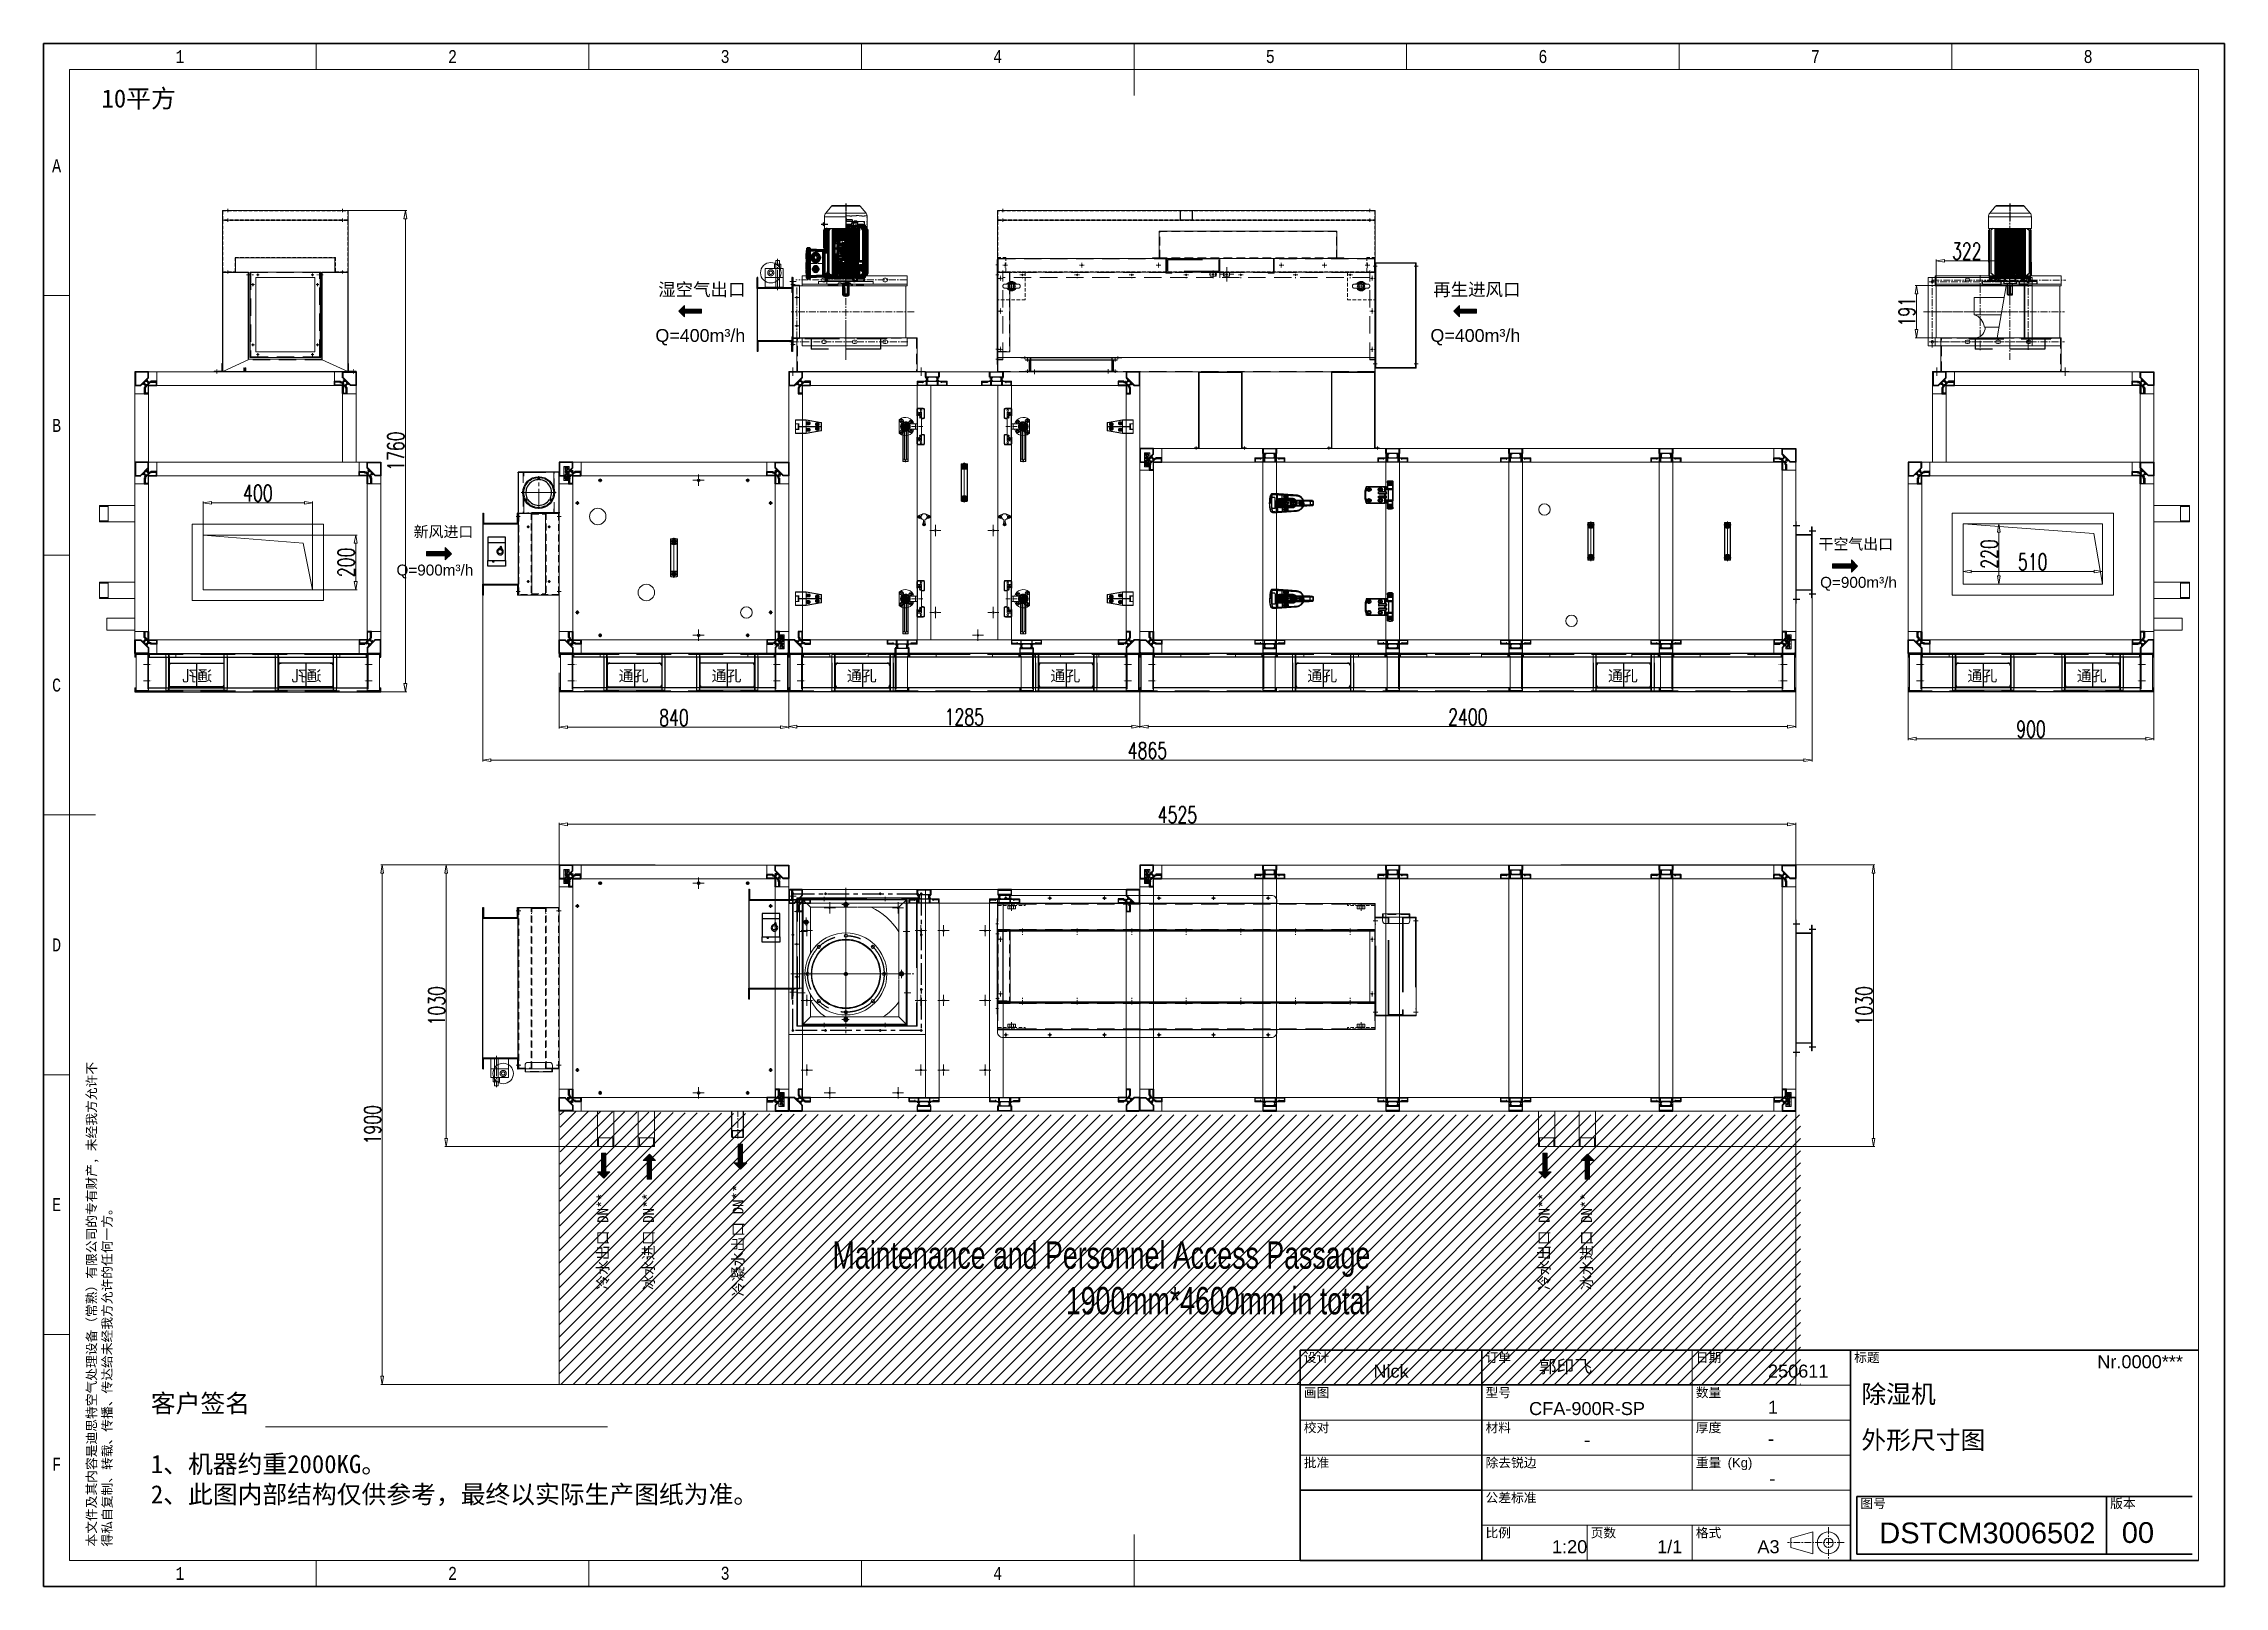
# Model space of a CAD drawing. Header units: millimetres. Extents: x 174875 to 182855, y -330615 to -324972.
import ezdxf

# ---------------------------------------------------------------- set-up
doc = ezdxf.new("R2010")
doc.units = ezdxf.units.MM
doc.header["$LTSCALE"] = 20
for name, pattern in [('CENTER', [2, 1.25, -0.25, 0.25, -0.25]), ('CENTER2', [28.575, 19.05, -3.175, 3.175, -3.175]), ('CENTER8', [6.35, 3.96875, -0.79375, 0.79375, -0.79375]), ('CENTERX2', [101.6, 63.5, -12.7, 12.7, -12.7]), ('DASHDOT2', [0.5, 0.25, -0.125, 0, -0.125]), ('DASHDOTX2', [50.8, 25.4, -12.7, 0, -12.7]), ('DASHED2', [9.525, 6.35, -3.175]), ('DASHEDX2', [38.1, 25.4, -12.7]), ('HIDDEN', [9.525, 6.35, -3.175]), ('HIDDEN2', [4.7625, 3.175, -1.5875]), ('HIDDENX2', [19.05, 12.7, -6.35]), ('PHANTOM', [63.5, 31.75, -6.35, 6.35, -6.35, 6.35, -6.35]), ('SLD-中心线', [34.29, 30.48, -1.27, 1.27, -1.27]), ('SLD-实线', [0])]:
    doc.linetypes.add(name, pattern=pattern)
doc.layers.get('0').update_dxf_attribs({"lineweight": 15})
for name, color, linetype, lineweight in [('1中心线', 1, 'DASHDOTX2', 0), ('2中心线', 1, 'CENTER2', 9), ('Center', 1, 'CENTER', 9), ('Center2', 1, 'CENTER2', 9), ('Center2x', 1, 'CENTERX2', 9), ('cool', 2, 'HIDDEN', 9), ('Dim', 4, 'Continuous', 9), ('EXT', 7, 'Continuous', 15), ('Fine', 1, 'Continuous', 9), ('from', 7, 'Continuous', 15), ('Hidden', 2, 'HIDDEN', 9), ('Hidden2x', 2, 'HIDDENX2', 9), ('RAHM5', 2, 'HIDDEN2', 9), ('runner', 6, 'PHANTOM', 9), ('Solid', 7, 'Continuous', 15), ('Text', 3, 'Continuous', 9), ('中心线', 1, 'CENTER', 9), ('型材专用图层', 7, 'Continuous', 15), ('实体', 7, 'Continuous', 15), ('标注线', 4, 'Continuous', 9), ('粗实线', 7, 'SLD-实线', 25), ('细实线', 4, 'Continuous', 9), ('细实线 @ 1', 4, 'Continuous', 9), ('虚线', 2, 'DASHEDX2', 9)]:
    doc.layers.add(name, color=color, linetype=linetype, lineweight=lineweight)
for name, color, linetype in [('1轮廓实线层', 7, 'Continuous'), ('2-HIDDEN', 2, 'HIDDEN'), ('3中心线层', 1, 'CENTER8'), ('4虚线层', 6, 'DASHED2'), ('___', 7, 'Continuous'), ('FORMAT', 7, 'Continuous'), ('PDF_几何图形', 7, 'Continuous'), ('实线', 7, 'Continuous')]:
    doc.layers.add(name, color=color, linetype=linetype)
doc.styles.add('.标注TY', font='txt.shx', dxfattribs={"width": 0.7, "bigfont": 'gbcbig.shx'})
doc.styles.add('AFASTD', font='monotxt.shx', dxfattribs={"width": 0.8, "bigfont": 'extfont.shx'})
doc.styles.get("Standard").update_dxf_attribs({"font": 'arial.ttf', "width": 0.7})
doc.styles.add('仿宋体', font='')
doc.styles.add('宋体 1.8', font='', dxfattribs={"height": 1.8})
doc.styles.add('宋体 2.5', font='', dxfattribs={"height": 2.5})
doc.styles.add('宋体 3.5', font='', dxfattribs={"height": 3.5})
doc.styles.add('英文图框1.8', font='arial.ttf', dxfattribs={"height": 1.8})
doc.styles.add('英文图框2.5', font='arial.ttf', dxfattribs={"height": 2.5})
doc.styles.add('英文图框4.0', font='arial.ttf', dxfattribs={"height": 4})
doc.styles.get('仿宋体').set_extended_font_data('SimSun')
doc.styles.get('宋体 1.8').set_extended_font_data('SimSun')
doc.styles.get('宋体 2.5').set_extended_font_data('SimSun')
doc.styles.get('宋体 3.5').set_extended_font_data('SimSun')
doc.dimstyles.new('.60号字体TY$0', dxfattribs={"dimtxt": 60, "dimasz": 30, "dimexe": 5, "dimexo": 0.5, "dimgap": 5, "dimtad": 1, "dimdsep": 46, "dimtxsty": '.标注TY', "dimblk": 'CLOSEDBLANK', "dimcen": 2.5, "dimclrd": 256, "dimclre": 256, "dimclrt": 256, "dimadec": 0, "dimazin": 0, "dimtfac": 1, "dimtmove": 0, "dimatfit": 3, "dimldrblk": 'CLOSEDBLANK', "dimfxl": 1, "dimlwd": -1, "dimlwe": -1, "dimarcsym": 0})

msp = doc.modelspace()

# ---------------------------------------------------------------- texts
at = {"style": '英文图框4.0'}
msp.add_text('DSTCM3006502', height=76, dxfattribs=at).set_placement((181592.503, -330457.892))
for s, insert, char_height, width, attachment_point, style in [('10平方', (175086.942, -325139.688), 66.5, 618.59283, 1, '宋体 3.5'), ('{\\fArial|b0|i0|c0|p34;Nick}', (179805.691, -329828.74), 47.5, 258.59312, 5, '宋体 2.5'), ('{\\fSimSun|b0|i0|c134|p2;郭印飞}', (180444.066, -329813.502), 47.5, 363.47219, 5, '英文图框2.5'), ('250611', (181184.982, -329804.297), 47.5, 7.08508, 1, '英文图框2.5'), ('Nr.0000***', (182390.096, -329770.003), 47.5, 7.08508, 1, '英文图框2.5'), ('{\\fSimSun|b0|i0|c134|p2;除湿机}', (181526.798, -329878.771), 66.5, 335.96121, 1, '宋体 3.5'), ('CFA-900R-SP', (180522.947, -329965.386), 47.5, 7.08508, 5, '英文图框2.5'), ('1', (181184.982, -329936.729), 47.5, 253.98116, 1, '英文图框2.5'), ('外形尺寸图', (181526.798, -330046.743), 66.5, 618.59283, 1, '宋体 3.5'), ('-', (180522.947, -330078.994), 47.5, 28.3916, 5, '宋体 2.5'), ('-', (181184.982, -330051.458), 47.5, 7.08508, 1, '英文图框2.5'), ('-', (181189.885, -330196.843), 47.5, 7.08508, 1, '英文图框2.5'), ('1:20', (180394.697, -330446.547), 47.5, 7.08508, 1, '英文图框2.5'), ('1/1', (180779.447, -330446.547), 47.5, 7.08508, 1, '英文图框2.5'), ('A3', (181146.485, -330446.547), 47.5, 7.08508, 1, '英文图框2.5'), ('00', (182479.815, -330380.596), 76, 7.08508, 1, '英文图框4.0')]:
    msp.add_mtext(s, dxfattribs=dict(insert=insert, char_height=char_height, width=width, attachment_point=attachment_point, style=style))
at = {"lineweight": 13}
for s, insert, char_height, width, attachment_point, style in [('湿空气出口', (177124.146, -325848.28), 46.8, 35028.95801, 1, '宋体 1.8'), ('再生进风口', (179960.127, -325848.28), 46.8, 35028.95801, 1, '宋体 1.8'), ('Q=400m³/h', (177113.969, -326016.539), 46.8, 14858.73748, 1, '英文图框1.8'), ('Q=400m³/h', (179949.95, -326016.539), 46.8, 14858.73748, 1, '英文图框1.8'), ('新风进口', (176447.44, -326737.785), 40, 637.06624, 3, '宋体 2.5'), ('干空气出口', (181642.672, -326782.745), 40, 637.06624, 3, '宋体 2.5'), ('Q=900m³/h', (176447.44, -326877.977), 40, 786.30499, 3, '英文图框2.5'), ('Q=900m³/h', (181656.861, -326922.937), 40, 786.30499, 3, '英文图框2.5')]:
    msp.add_mtext(s, dxfattribs=dict(at, insert=insert, char_height=char_height, width=width, attachment_point=attachment_point, style=style))
at = {"insert": (175033.364, -330469.722), "char_height": 34.2, "width": 1808.76982, "attachment_point": 1, "rotation": 90, "style": '宋体 1.8'}
msp.add_mtext('本文件及其内容是迪思特空气处理设备（常熟）有限公司的专有财产, 未经我方允许不得私自复制、转载、传播、传达给未经我方允许的任何一方。', dxfattribs=at)
at = {"lineweight": 13, "char_height": 40, "attachment_point": 1, "rotation": 90, "style": '英文图框2.5'}
for s, insert in [('{\\fSimSun|b0|i0|c134|p2;冷凝水出口 DN\\fSimSun|b0|i0|c0|p2;**}', (177396.224, -329554.691)), ('{\\fSimSun|b0|i0|c134|p2;冷水出口 DN**}', (176901.621, -329531.365)), ('{\\fSimSun|b0|i0|c134|p2;冰水进口 DN**}', (177068.511, -329531.365)), ('{\\fSimSun|b0|i0|c134|p2;冷水出口 DN**}', (180345.792, -329531.365)), ('{\\fSimSun|b0|i0|c134|p2;冰水进口 DN**}', (180501.256, -329531.365))]:
    msp.add_mtext(s, dxfattribs=dict(at, insert=insert))
at = {"layer": 'Dim', "color": 0, "char_height": 47.5, "width": 3.13149, "attachment_point": 5, "style": 'AFASTD'}
for s, insert in [('1', (175373.947, -325019.919)), ('{\\Fmonotxt,extfont|c134;2}', (176371.447, -325019.919)), ('{\\Fmonotxt,extfont|c134;3}', (177368.947, -325019.919)), ('{\\Fmonotxt,extfont|c134;4}', (178366.447, -325019.919)), ('{\\Fmonotxt,extfont|c134;5}', (179363.947, -325019.919)), ('{\\Fmonotxt,extfont|c134;6}', (180361.447, -325019.919)), ('{\\Fmonotxt,extfont|c134;7}', (181358.947, -325019.919)), ('{\\Fmonotxt,extfont|c134;8}', (182356.447, -325019.919)), ('A', (174922.697, -325418.919)), ('B', (174922.697, -326368.919)), ('C', (174922.697, -327318.919)), ('{\\Fmonotxt,extfont|c134;D}', (174922.697, -328268.919)), ('{\\Fmonotxt,extfont|c134;E}', (174922.697, -329218.919)), ('{\\Fmonotxt,extfont|c134;F}', (174922.697, -330168.919)), ('1', (175373.947, -330567.919)), ('{\\Fmonotxt,extfont|c134;2}', (176371.447, -330567.919)), ('{\\Fmonotxt,extfont|c134;3}', (177368.947, -330567.919)), ('{\\Fmonotxt,extfont|c134;4}', (178366.447, -330567.919))]:
    msp.add_mtext(s, dxfattribs=dict(at, insert=insert))
at = {"layer": 'FORMAT', "char_height": 34.2, "attachment_point": 1, "style": '宋体 1.8'}
for s, insert in [('设计', (179486.486, -329761.042)), ('订单', (180151.497, -329761.042)), ('日期', (180920.997, -329761.042)), ('标题', (181500.497, -329761.042)), ('画图', (179486.486, -329889.292)), ('型号', (180151.497, -329889.292)), ('数量', (180920.997, -329889.292)), ('校对', (179486.486, -330017.542)), ('材料', (180151.497, -330017.542)), ('厚度', (180920.997, -330017.542)), ('批准', (179486.486, -330145.792)), ('除去锐边', (180151.497, -330145.792)), ('重量 {\\fArial|b0|i0|c134|p34;(Kg)}', (180920.997, -330145.792)), ('公差标准', (180151.497, -330274.042)), ('图号', (181523.297, -330294.942)), ('版本', (182437.197, -330294.942)), ('比例', (180151.497, -330402.292)), ('页数', (180536.247, -330402.292)), ('格式', (180920.997, -330402.292))]:
    msp.add_mtext(s, dxfattribs=dict(at, insert=insert))
at = {"layer": 'Text', "insert": (175267.584, -329912.888), "char_height": 66.5, "width": 4020.08222, "attachment_point": 1, "style": '宋体 3.5'}
msp.add_mtext('客户签名\\P{\\L              }\\P1、机器约重2000KG。\\P2、此图内部结构仅供参考，最终以实际生产图纸为准。', dxfattribs=at)
at = {"layer": '细实线 @ 1', "insert": (179729.933, -329621.722), "char_height": 100, "width": 2479.73712, "attachment_point": 9}
msp.add_mtext('{\\C7;Maintenance and Personnel Access Passage^J1900mm*4600mm in total }', dxfattribs=at)

# ---------------------------------------------------------------- blocks, each defined once
blk = doc.blocks.new('SW_CENTERMARKSYMBOL_3')
at = {"layer": '中心线', "color": 0}
for p, q in [((-5, 0), (-20.5, 0)), ((0, 0), (-2.5, 0)), ((0, 5), (0, 20.5)), ((0, 0), (0, 2.5)), ((0, 0), (0, -2.5)), ((0, 0), (2.5, 0)), ((5, 0), (20.5, 0)), ((0, -5), (0, -20.5))]:
    blk.add_line(p, q, dxfattribs=at)
blk = doc.blocks.new('20230916.110026')
at = {"layer": '中心线'}
for p, q in [((99.1, 89.1), (112.1, 89.1)), ((105.6, 95.6), (105.6, 82.6)), ((15.6, 5.6), (28.6, 5.6)), ((22.1, 12.1), (22.1, -0.9))]:
    blk.add_line(p, q, dxfattribs=at)
at = {"layer": '粗实线'}
for centre in [(105.6, 89.1), (22.1, 5.6)]:
    blk.add_circle(centre, 4.5, dxfattribs=at)
at = {"layer": '中心线'}
blk.add_blockref('SW_CENTERMARKSYMBOL_3', (5.6, 105.6), dxfattribs=at)
blk = doc.blocks.new('_ClosedBlank')
at = {"color": 0, "linetype": 'ByBlock', "lineweight": -2}
for p, q in [((-1, 0.17), (0, 0)), ((-1, 0.17), (-1, -0.17)), ((0, 0), (-1, -0.17))]:
    blk.add_line(p, q, dxfattribs=at)
blk = doc.blocks.new('*D52')
at = {"layer": 'Defpoints', "color": 0, "transparency": 16777216}
for p in [(176761.8, -327273), (177601.8, -327273), (177601.8, -327472.9)]:
    blk.add_point(p, dxfattribs=at)
at = {"layer": 'Dim', "transparency": 16777216}
for p, q in [((176761.8, -327273.5), (176761.8, -327477.9)), ((177601.8, -327273.5), (177601.8, -327477.9)), ((176791.8, -327472.9), (177571.8, -327472.9))]:
    blk.add_line(p, q, dxfattribs=at)
at = {"layer": 'Dim', "transparency": 16777216, "xscale": 30, "yscale": 30, "zscale": 30, "rotation": 180}
blk.add_blockref('_ClosedBlank', (176761.8, -327472.9), dxfattribs=at)
at = {"layer": 'Dim', "transparency": 16777216, "xscale": 30, "yscale": 30, "zscale": 30}
blk.add_blockref('_ClosedBlank', (177601.8, -327472.9), dxfattribs=at)
at = {"layer": 'Dim', "transparency": 16777216, "insert": (177181.8, -327437.9), "char_height": 60, "attachment_point": 5, "style": '.标注TY'}
blk.add_mtext('840', dxfattribs=at)
blk = doc.blocks.new('SW_CENTERMARKSYMBOL_0')
at = {"color": 0, "linetype": 'SLD-实线', "lineweight": 0}
for p, q in [((-5, 0), (-13, 0)), ((0, 0), (-2.5, 0)), ((0, 5), (0, 13)), ((0, 0), (0, 2.5)), ((0, 0), (0, -2.5)), ((0, 0), (2.5, 0)), ((5, 0), (13, 0)), ((0, -5), (0, -13))]:
    blk.add_line(p, q, dxfattribs=at)
blk = doc.blocks.new('tony-把手')
at = {"color": 7, "linetype": 'Continuous', "lineweight": 5}
for p, q in [((-13, -9.3), (-13, 6.8)), ((-11.5, 8), (-11.5, -8.1)), ((-10.8, 7.7), (-10.8, -8)), ((-10.2, 8.7), (-10.2, -8)), ((10.2, -8), (10.2, 8.7)), ((10.8, -8), (10.8, 8.5)), ((11.5, 8), (11.5, -8.1)), ((13, 6.8), (13, -9.3)), ((-13, -10.8), (-11.7, -10.8)), ((-13, -109.2), (-13, -10.8)), ((-11.7, -10.8), (-11.7, -109.2)), ((-10.2, -8), (10.2, -8)), ((11.7, -109.2), (11.7, -10.8)), ((11.7, -10.8), (13, -10.8)), ((13, -10.8), (13, -109.2)), ((-13, -109.2), (-11.7, -109.2)), ((-13, -110.7), (-13, -126.8)), ((-11.5, -128), (-11.5, -111.9)), ((-10.8, -127.7), (-10.8, -112)), ((-10.2, -128.7), (-10.2, -112)), ((-10.2, -112), (10.2, -112)), ((10.2, -112), (10.2, -128.7)), ((10.8, -112), (10.8, -128.5)), ((11.5, -128), (11.5, -111.9)), ((11.7, -109.2), (13, -109.2)), ((13, -126.8), (13, -110.7))]:
    blk.add_line(p, q, dxfattribs=at)
for centre, radius in [((0, 0), 7.25), ((0, 0), 6.75), ((0, 0), 6.25), ((0, 0), 4.25), ((0, -120), 7.25), ((0, -120), 6.75), ((0, -120), 6.25), ((0, -120), 4.25)]:
    blk.add_circle(centre, radius, dxfattribs=at)
for centre, radius, start, end in [((-11.5, 7.4), 1.5, 105.92458, 180), ((-1.8, -26.8), 37, 105.07122, 105.92458), ((0, -43.1), 53.4, 78.80213, 101.19787), ((0, -43.2), 52.9, 78.82778, 101.17222), ((1.8, -26.8), 37, 74.07542, 74.92878), ((11.5, 7.4), 1.5, 0, 74.07542), ((-11.7, -9.5), 1.36, 83.35105, 171.25935), ((11.7, -9.5), 1.36, 8.74065, 96.64895), ((-11.7, -110.5), 1.36, 188.74065, 276.64895), ((-11.5, -127.4), 1.5, 180, 254.07542), ((-1.8, -93.2), 37, 254.07542, 254.92878), ((0, -76.9), 53.4, 258.80213, 281.19787), ((0, -76.8), 52.9, 258.82778, 281.17222), ((1.8, -93.2), 37, 285.07122, 285.92458), ((11.7, -110.5), 1.36, 263.35105, 351.25935), ((11.5, -127.4), 1.5, 285.92458, 0)]:
    blk.add_arc(centre, radius, start, end, dxfattribs=at)
at = {"lineweight": 5}
for centre, start, end in [((-10.2, -8), 180, 270.00069), ((10.2, -8), 269.99931, 0), ((-10.2, -112), 89.99931, 180), ((10.2, -112), 0, 90.00069)]:
    blk.add_arc(centre, 0.5, start, end, dxfattribs=at)
at = {"color": 7, "linetype": 'Continuous', "lineweight": 5}
blk.add_ellipse((0, 39.8), major_axis=(-75, 0), ratio=0.683553, start_param=1.413602, end_param=1.727991, dxfattribs=at)
at = {"color": 7, "linetype": 'Continuous', "lineweight": 5, "extrusion": (0, 0, -1)}
blk.add_ellipse((0, -159.8), major_axis=(75, 0), ratio=0.683553, start_param=4.555194, end_param=4.869583, dxfattribs=at)
at = {"color": 7, "linetype": 'Continuous', "lineweight": 5}
for points, knots in [([(-13, 6.8), (-13, 7), (-13, 7.1), (-13, 7.3), (-13, 7.4), (-13, 7.4)], [0, 0, 0, 0, 0.5, 0.5, 1, 1, 1, 1]), ([(-11.9, 8.8), (-11.9, 8.8), (-11.9, 8.8), (-11.8, 8.8), (-11.8, 8.7), (-11.7, 8.6), (-11.7, 8.5), (-11.6, 8.2), (-11.5, 8.1), (-11.5, 8)], [0, 0, 0, 0, 0.25, 0.25, 0.5, 0.5, 0.75, 0.75, 1, 1, 1, 1]), ([(-10.4, 9.2), (-10.5, 9.2), (-10.6, 9.2), (-10.9, 9.1), (-11, 9.1), (-11.2, 9), (-11.2, 9), (-11.4, 9), (-11.4, 9), (-11.4, 9)], [0, 0, 0, 0, 0.25, 0.25, 0.5, 0.5, 0.75, 0.75, 1, 1, 1, 1]), ([(-10.8, 8.5), (-10.8, 8.5), (-10.7, 8.5), (-10.5, 8.6), (-10.4, 8.7), (-10.2, 8.7)], [0, 0, 0, 0, 0.5, 0.5, 1, 1, 1, 1]), ([(-10.8, 8.5), (-10.8, 8.5), (-10.8, 8.5), (-10.8, 8.4), (-10.8, 8.3), (-10.8, 8.2), (-10.8, 8.1), (-10.8, 7.9), (-10.8, 7.8), (-10.8, 7.7)], [0, 0, 0, 0, 0.25, 0.25, 0.5, 0.5, 0.75, 0.75, 1, 1, 1, 1]), ([(10.2, 8.7), (10.4, 8.7), (10.5, 8.6), (10.7, 8.5), (10.8, 8.5), (10.8, 8.5)], [0, 0, 0, 0, 0.5, 0.5, 1, 1, 1, 1]), ([(11.4, 9), (11.4, 9), (11.4, 9), (11.2, 9), (11.2, 9), (11, 9.1), (10.9, 9.1), (10.6, 9.2), (10.5, 9.2), (10.4, 9.2)], [0, 0, 0, 0, 0.25, 0.25, 0.5, 0.5, 0.75, 0.75, 1, 1, 1, 1]), ([(11.9, 8.8), (11.9, 8.8), (11.9, 8.8), (11.8, 8.8), (11.8, 8.7), (11.7, 8.6), (11.7, 8.5), (11.6, 8.2), (11.5, 8.1), (11.5, 8)], [0, 0, 0, 0, 0.25, 0.25, 0.5, 0.5, 0.75, 0.75, 1, 1, 1, 1]), ([(13, 7.4), (13, 7.4), (13, 7.3), (13, 7.1), (13, 7), (13, 6.8)], [0, 0, 0, 0, 0.5, 0.5, 1, 1, 1, 1]), ([(-13, -10.8), (-13, -10.5), (-13, -10.2), (-13, -9.8), (-13, -9.7), (-13, -9.5), (-13, -9.4), (-13, -9.3)], [0, 0, 0, 0, 0.5, 0.5, 0.75, 0.75, 1, 1, 1, 1]), ([(-11.5, -8.1), (-11.5, -8.3), (-11.5, -8.5), (-11.6, -8.9), (-11.6, -9.1), (-11.7, -9.6), (-11.7, -9.8), (-11.7, -10.3), (-11.7, -10.6), (-11.7, -10.8)], [0, 0, 0, 0, 0.25, 0.25, 0.5, 0.5, 0.75, 0.75, 1, 1, 1, 1]), ([(-8.3, -8.5), (-7.2, -8.5), (-6.1, -8.5), (-2.2, -8.5), (-1.1, -8.5), (1.1, -8.5), (2.2, -8.5), (4.4, -8.5), (5.4, -8.5), (6.5, -8.5)], [0, 0, 0, 0, 0.25, 0.25, 0.5, 0.5, 0.75, 0.75, 1, 1, 1, 1]), ([(11.5, -8.1), (11.5, -8.3), (11.5, -8.5), (11.6, -8.9), (11.6, -9.1), (11.7, -9.6), (11.7, -9.8), (11.7, -10.3), (11.7, -10.6), (11.7, -10.8)], [0, 0, 0, 0, 0.25, 0.25, 0.5, 0.5, 0.75, 0.75, 1, 1, 1, 1]), ([(13, -9.3), (13, -9.4), (13, -9.5), (13, -9.7), (13, -9.8), (13, -10.2), (13, -10.5), (13, -10.8)], [0, 0, 0, 0, 0.25, 0.25, 0.5, 0.5, 1, 1, 1, 1]), ([(-13, -109.2), (-13, -109.5), (-13, -109.8), (-13, -110.2), (-13, -110.3), (-13, -110.5), (-13, -110.6), (-13, -110.7)], [0, 0, 0, 0, 0.5, 0.5, 0.75, 0.75, 1, 1, 1, 1]), ([(-13, -126.8), (-13, -127), (-13, -127.1), (-13, -127.3), (-13, -127.4), (-13, -127.4)], [0, 0, 0, 0, 0.5, 0.5, 1, 1, 1, 1]), ([(-11.9, -128.8), (-11.9, -128.8), (-11.9, -128.8), (-11.8, -128.8), (-11.8, -128.7), (-11.7, -128.6), (-11.7, -128.5), (-11.6, -128.2), (-11.5, -128.1), (-11.5, -128)], [0, 0, 0, 0, 0.25, 0.25, 0.5, 0.5, 0.75, 0.75, 1, 1, 1, 1]), ([(-11.5, -111.9), (-11.5, -111.7), (-11.5, -111.5), (-11.6, -111.1), (-11.6, -110.9), (-11.7, -110.4), (-11.7, -110.2), (-11.7, -109.7), (-11.7, -109.4), (-11.7, -109.2)], [0, 0, 0, 0, 0.25, 0.25, 0.5, 0.5, 0.75, 0.75, 1, 1, 1, 1]), ([(-10.4, -129.2), (-10.5, -129.2), (-10.6, -129.2), (-10.9, -129.1), (-11, -129.1), (-11.2, -129), (-11.2, -129), (-11.4, -129), (-11.4, -129), (-11.4, -129)], [0, 0, 0, 0, 0.25, 0.25, 0.5, 0.5, 0.75, 0.75, 1, 1, 1, 1]), ([(-10.8, -128.5), (-10.8, -128.5), (-10.8, -128.5), (-10.8, -128.4), (-10.8, -128.3), (-10.8, -128.2), (-10.8, -128.1), (-10.8, -127.9), (-10.8, -127.8), (-10.8, -127.7)], [0, 0, 0, 0, 0.25, 0.25, 0.5, 0.5, 0.75, 0.75, 1, 1, 1, 1]), ([(-10.8, -128.5), (-10.8, -128.5), (-10.7, -128.5), (-10.5, -128.6), (-10.4, -128.7), (-10.2, -128.7)], [0, 0, 0, 0, 0.5, 0.5, 1, 1, 1, 1]), ([(-8.3, -111.5), (-7.2, -111.5), (-6.1, -111.5), (-2.2, -111.5), (-1.1, -111.5), (1.1, -111.5), (2.2, -111.5), (4.4, -111.5), (5.4, -111.5), (6.5, -111.5)], [0, 0, 0, 0, 0.25, 0.25, 0.5, 0.5, 0.75, 0.75, 1, 1, 1, 1]), ([(10.2, -128.7), (10.4, -128.7), (10.5, -128.6), (10.7, -128.5), (10.8, -128.5), (10.8, -128.5)], [0, 0, 0, 0, 0.5, 0.5, 1, 1, 1, 1]), ([(11.4, -129), (11.4, -129), (11.4, -129), (11.2, -129), (11.2, -129), (11, -129.1), (10.9, -129.1), (10.6, -129.2), (10.5, -129.2), (10.4, -129.2)], [0, 0, 0, 0, 0.25, 0.25, 0.5, 0.5, 0.75, 0.75, 1, 1, 1, 1]), ([(11.5, -111.9), (11.5, -111.7), (11.5, -111.5), (11.6, -111.1), (11.6, -110.9), (11.7, -110.4), (11.7, -110.2), (11.7, -109.7), (11.7, -109.4), (11.7, -109.2)], [0, 0, 0, 0, 0.25, 0.25, 0.5, 0.5, 0.75, 0.75, 1, 1, 1, 1]), ([(11.9, -128.8), (11.9, -128.8), (11.9, -128.8), (11.8, -128.8), (11.8, -128.7), (11.7, -128.6), (11.7, -128.5), (11.6, -128.2), (11.5, -128.1), (11.5, -128)], [0, 0, 0, 0, 0.25, 0.25, 0.5, 0.5, 0.75, 0.75, 1, 1, 1, 1]), ([(13, -110.7), (13, -110.6), (13, -110.5), (13, -110.3), (13, -110.2), (13, -109.8), (13, -109.5), (13, -109.2)], [0, 0, 0, 0, 0.25, 0.25, 0.5, 0.5, 1, 1, 1, 1]), ([(13, -127.4), (13, -127.4), (13, -127.3), (13, -127.1), (13, -127), (13, -126.8)], [0, 0, 0, 0, 0.5, 0.5, 1, 1, 1, 1])]:
    blk.add_open_spline(points, degree=3, knots=knots, dxfattribs=at)
for points in [[(-10.2, -8.5), (-9.6, -8.5), (-8.9, -8.5), (-8.3, -8.5)], [(6.5, -8.5), (8.9, -8.5), (9.6, -8.5), (10.2, -8.5)], [(-10.2, -111.5), (-9.6, -111.5), (-8.9, -111.5), (-8.3, -111.5)], [(6.5, -111.5), (8.9, -111.5), (9.6, -111.5), (10.2, -111.5)]]:
    blk.add_open_spline(points, degree=3, dxfattribs=at)
at = {"layer": '中心线', "lineweight": 5, "ltscale": 71}
blk.add_line((0, 0), (0, -120), dxfattribs=at)
at = {"layer": '中心线', "lineweight": 5, "ltscale": 71, "rotation": 270}
blk.add_blockref('SW_CENTERMARKSYMBOL_0', (0, 0), dxfattribs=at)
at = {"layer": '中心线', "lineweight": 5, "ltscale": 71, "xscale": -1, "rotation": 270}
blk.add_blockref('SW_CENTERMARKSYMBOL_0', (0, -120), dxfattribs=at)
blk = doc.blocks.new('20230914.152401')
for p, q in [((80, 80), (4, 80)), ((80, 30), (80, 80)), ((0, 0), (0, 76)), ((50, 0), (0, 0)), ((80, 30), (50, 30)), ((50, 0), (50, 30))]:
    blk.add_line(p, q)
blk.add_open_spline([(0, 76), (0.1, 76.5), (0.2, 77.6), (1.1, 78.9), (2.4, 79.8), (3.5, 79.9), (4, 80)], degree=3)
at = {"layer": 'Center2'}
for p, q in [((16.6, 12.4), (16.6, 63.6)), ((16.6, 63.6), (36.6, 63.6)), ((36.6, 12.4), (16.6, 12.4)), ((17.5, 62.8), (35.7, 62.8)), ((17.5, 13.2), (17.5, 62.8)), ((35.7, 13.2), (17.5, 13.2)), ((22.1, 37.3), (22.1, 34.5)), ((29.3, 35.9), (22.1, 37.3)), ((22.1, 34.5), (29.3, 33.1)), ((31, 58.9), (22.2, 60.6)), ((24.2, 48), (22.8, 49.3)), ((29.5, 56.3), (23.7, 57.5)), ((29.2, 49.4), (28.9, 49.2)), ((29.3, 39.3), (29.3, 35.9)), ((31.1, 38.9), (29.3, 39.3)), ((29.3, 33.1), (29.3, 30.4)), ((29.3, 30.4), (31.1, 30)), ((29.4, 40.5), (31.1, 40.1)), ((31.1, 30), (31.1, 38.9)), ((35.7, 62.8), (35.7, 13.2)), ((36.6, 63.6), (36.6, 12.4))]:
    blk.add_line(p, q, dxfattribs=at)
blk.add_circle((26.5, 22.4), 7.07, dxfattribs=at)
for centre, radius, start, end in [((26.5, 22.4), 6.41, 177.72633, 188.64392), ((26.5, 22.4), 6.41, 169.10756, 169.8032), ((26.5, 22.4), 6.41, 194.7058, 203.89246), ((26.5, 22.4), 6.41, 150.28497, 160.98062), ((14.1, 24.6), 8.15, 323.47725, 331.51632), ((26.5, 22.4), 6.41, 213.59099, 230.89856), ((26.5, 22.4), 6.41, 135.50273, 144.27151), ((14.3, 24.5), 8.57, 324.68922, 335.56325), ((14.1, 24.6), 8.15, 340.12069, 359.41558), ((14.1, 24.6), 8.15, 8.25949, 15.91793), ((14.3, 24.5), 8.57, 4.98671, 16.40211), ((14.5, 24.5), 10.7, 318.15072, 326.27849), ((14.3, 24.5), 8.57, 345.4556, 356.33145), ((26.5, 22.4), 6.41, 108.57702, 126.01963), ((26.5, 22.4), 6.41, 239.938, 258.38488), ((14.1, 24.6), 11.6, 324.33093, 332.4747), ((14.5, 24.5), 10.7, 333.30582, 346.80944), ((14.5, 24.5), 10.7, 13.52757, 21.32486), ((14.1, 24.6), 11.6, 339.14223, 346.80527), ((14.5, 24.5), 10.7, 353.54483, 6.45025), ((14, 24.5), 14, 323.02871, 326.42348), ((26.5, 22.4), 6.41, 82.09788, 100.34349), ((14.1, 24.6), 11.6, 7.84478, 16.67487), ((14.1, 24.6), 11.6, 353.69517, 1.57963), ((14.1, 24.5), 14.5, 324.08869, 330.50353), ((26.5, 22.4), 6.41, 264.64097, 280.47229), ((14, 24.5), 14, 331.2041, 340.35732), ((14.1, 24.5), 14.5, 335.37498, 342.04016), ((14, 24.5), 14, 15.00987, 17.45405), ((14, 24.5), 14, 345.97703, 354.74934), ((14, 24.5), 14, 0.62165, 9.2049), ((14.1, 24.5), 14.5, 10.31311, 16.27072), ((26.5, 22.4), 6.41, 59.94397, 75.71844), ((14.1, 24.5), 14.5, 347.23181, 353.81887), ((26.5, 22.4), 6.41, 287.21514, 291.37747), ((14.1, 24.5), 14.5, 358.69247, 5.32374), ((14.6, 24.6), 16.5, 330.06691, 335.15534), ((14.7, 24.5), 16.9, 333.13034, 337.32769), ((26.5, 22.4), 6.41, 300.97332, 311.09653), ((14.6, 24.6), 16.5, 340.26122, 347.15166), ((26.5, 22.4), 6.41, 47.25913, 52.97627), ((14.6, 24.6), 16.5, 4.23942, 8.56969), ((14.7, 24.5), 16.9, 342.13434, 347.40535), ((14.6, 24.6), 16.5, 352.05391, 359.14881), ((26.5, 22.4), 6.41, 316.24954, 326.37068), ((14.7, 24.5), 16.9, 2.22642, 6.17972), ((26.5, 22.4), 6.41, 29.00782, 38.33673), ((14.7, 24.5), 16.9, 352.54627, 357.90201), ((26.5, 22.4), 6.41, 332.73381, 338.85903), ((26.5, 22.4), 6.41, 14.65487, 23.33312), ((26.5, 22.4), 6.41, 344.12704, 355.80509), ((26.5, 22.4), 6.41, 1.34077, 8.75753)]:
    blk.add_arc(centre, radius, start, end, dxfattribs=at)
for points, knots in [([(20.2, 21.4), (20.4, 21.4), (20.7, 21.3), (21, 21.3), (21.1, 21.4), (21.2, 21.5), (21.2, 21.7), (20.9, 21.9), (20.5, 22.2), (20.2, 22.5), (20.1, 22.6)], [0, 0, 0, 0, 0.250622, 0.344853, 0.368506, 0.391067, 0.439928, 0.593807, 0.752375, 1, 1, 1, 1]), ([(22.2, 24.5), (22.1, 24.4), (21.8, 24.1), (21.2, 24), (20.6, 23.9), (20.3, 23.7), (20.2, 23.6)], [0, 0, 0, 0, 0.278304, 0.560383, 0.784062, 1, 1, 1, 1]), ([(20.2, 23.5), (20.5, 23.2), (20.9, 22.8), (21.5, 22.3), (21.7, 22), (21.8, 21.8)], [0, 0, 0, 0, 0.5566654, 0.7790892, 1, 1, 1, 1]), ([(21.8, 21.8), (21.7, 22), (21.5, 22.4), (20.8, 22.8), (20.4, 23.2), (20.2, 23.5)], [0, 0, 0, 0, 0.280004, 0.562578, 1, 1, 1, 1]), ([(21.3, 20.7), (21.1, 20.7), (20.8, 20.7), (20.4, 20.7), (20.3, 20.7)], [0, 0, 0, 0, 0.5599407, 1, 1, 1, 1]), ([(20.4, 24.5), (20.7, 24.5), (21.1, 24.6), (21.6, 24.8), (21.8, 24.9), (21.9, 25.1), (21.8, 25.2), (21.8, 25.3), (21.7, 25.4), (21.4, 25.5), (21.2, 25.5), (20.9, 25.5)], [0, 0, 0, 0, 0.314062, 0.437625, 0.561039, 0.60854, 0.631069, 0.653957, 0.702773, 0.752043, 1, 1, 1, 1]), ([(23.4, 18.6), (23, 18.6), (22.4, 18.7), (21.8, 18.9), (21.4, 19), (21.2, 18.9), (21.2, 18.8)], [0, 0, 0, 0, 0.497695, 0.748736, 0.876336, 1, 1, 1, 1]), ([(21.3, 26.1), (21.5, 26.1), (21.8, 26.1), (22, 25.9), (22.2, 25.8)], [0, 0, 0, 0, 0.55805, 1, 1, 1, 1]), ([(22.2, 25.8), (22, 25.9), (21.8, 26.1), (21.4, 26.1), (21.3, 26.1)], [0, 0, 0, 0, 0.560096, 1, 1, 1, 1]), ([(22.1, 21), (22.4, 20.7), (22.7, 20.3), (23.2, 19.9), (23.4, 19.7), (23.4, 19.5), (23.4, 19.4), (23.4, 19.3), (23.3, 19.2), (23.1, 19.2), (22.8, 19.3), (22.2, 19.5), (21.7, 19.5), (21.3, 19.6)], [0, 0, 0, 0, 0.248314, 0.373478, 0.436119, 0.468379, 0.499485, 0.515421, 0.53121, 0.562519, 0.625681, 0.750656, 1, 1, 1, 1]), ([(22.8, 49.3), (22.5, 48.5), (22, 47.1), (22, 45.1), (22.1, 43.5), (22.2, 42.3), (22.8, 41.3), (23.4, 40.6), (24.1, 40.1), (24.9, 40), (25.7, 40.2), (26.4, 40.8), (27, 41.6), (27.5, 42.9), (27.8, 44), (28.2, 44.7), (28.5, 44.8), (28.7, 44.8), (29, 44.8), (29.3, 44.3), (29.4, 43.4), (29.4, 42), (29.4, 41.1), (29.4, 40.5)], [0, 0, 0, 0, 0.105326, 0.210557, 0.269959, 0.328741, 0.375109, 0.422334, 0.456894, 0.492399, 0.52708, 0.562708, 0.614961, 0.667509, 0.750007, 0.765627, 0.78141, 0.789369, 0.797148, 0.812854, 0.865032, 0.917532, 1, 1, 1, 1]), ([(22.2, 60.6), (22.2, 59.8), (22.1, 58.1), (22, 55.6), (22.3, 53.3), (23, 51.3), (24.1, 49.7), (25.7, 48.6), (27.4, 48.6), (28.8, 49.1), (29.8, 49.9), (30.4, 51), (31, 52.9), (31.3, 55.5), (31.1, 57.7), (31, 58.9)], [0, 0, 0, 0, 0.093743, 0.187488, 0.281183, 0.351524, 0.42189, 0.492191, 0.562334, 0.60939, 0.656365, 0.703235, 0.750325, 0.875078, 1, 1, 1, 1]), ([(22.5, 26.9), (22.7, 26.8), (23, 26.6), (23.6, 26.7), (24.1, 26.7), (24.4, 26.6), (24.6, 26.5), (24.7, 26.4), (24.7, 26.3), (24.6, 26.1), (24.5, 26), (24.2, 25.9), (23.7, 25.7), (23.2, 25.4), (22.9, 25.3)], [0, 0, 0, 0, 0.123361, 0.248792, 0.374043, 0.436042, 0.468003, 0.498078, 0.530906, 0.561854, 0.591938, 0.624463, 0.750042, 1, 1, 1, 1]), ([(22.9, 24), (23.2, 23.8), (23.7, 23.5), (24.2, 23.2), (24.5, 23.1), (24.6, 22.9), (24.6, 22.8), (24.6, 22.7), (24.6, 22.6), (24.4, 22.5), (24.1, 22.5), (23.5, 22.5), (23, 22.4), (22.6, 22.4)], [0, 0, 0, 0, 0.2494467, 0.3742887, 0.4443229, 0.4721389, 0.5003434, 0.5157386, 0.5311693, 0.5636012, 0.6264707, 0.7513308, 1, 1, 1, 1]), ([(24.9, 22.1), (24.7, 22), (24.4, 21.8), (23.8, 21.9), (23.3, 21.9), (22.9, 21.8), (22.7, 21.7), (22.6, 21.6), (22.6, 21.5), (22.6, 21.4), (22.7, 21.2), (23, 21), (23.5, 20.6), (23.8, 20.1), (24, 19.7)], [0, 0, 0, 0, 0.124495, 0.249684, 0.374831, 0.444847, 0.472617, 0.500416, 0.516182, 0.531206, 0.563755, 0.627147, 0.751775, 1, 1, 1, 1]), ([(22.6, 21.5), (22.6, 21.5), (22.6, 21.5), (22.7, 21.6), (22.7, 21.7), (22.8, 21.7), (22.9, 21.7)], [0, 0, 0, 0, 0.056841, 0.24878, 0.677408, 1, 1, 1, 1]), ([(22.7, 27.5), (22.9, 27.4), (23.3, 27.2), (24.1, 27.4), (24.6, 27.2), (24.9, 27)], [0, 0, 0, 0, 0.274321, 0.562973, 1, 1, 1, 1]), ([(24.9, 27), (24.5, 27.2), (23.9, 27.4), (23.2, 27.3), (22.9, 27.5), (22.7, 27.5)], [0, 0, 0, 0, 0.557146, 0.782697, 1, 1, 1, 1]), ([(25.1, 25.7), (24.8, 25.5), (24.3, 25.2), (23.7, 25), (23.3, 24.8), (23.2, 24.7), (23.1, 24.7), (23.1, 24.6), (23.1, 24.6), (23.1, 24.5), (23.2, 24.5), (23.3, 24.4), (23.5, 24.3), (23.8, 24.1), (24.4, 23.9), (24.9, 23.6), (25.1, 23.3)], [0, 0, 0, 0, 0.247907, 0.372871, 0.434636, 0.468072, 0.479207, 0.489111, 0.497735, 0.509355, 0.523208, 0.54851, 0.591912, 0.657915, 0.781436, 1, 1, 1, 1]), ([(25.1, 23.3), (24.8, 23.6), (24.3, 24), (23.6, 24.3), (23.3, 24.4), (23.2, 24.5), (23.1, 24.5), (23.1, 24.6), (23.1, 24.6), (23.1, 24.7), (23.2, 24.7), (23.3, 24.8), (23.4, 24.8), (23.4, 24.8)], [0, 0, 0, 0, 0.477896, 0.682308, 0.785923, 0.831278, 0.84613, 0.859424, 0.87421, 0.89119, 0.910278, 0.967602, 1, 1, 1, 1]), ([(25.7, 16.8), (25.3, 16.8), (24.6, 16.9), (24, 17.2), (23.6, 17.2), (23.4, 17.1), (23.3, 17.1), (23.3, 17), (23.3, 16.9), (23.3, 16.8)], [0, 0, 0, 0, 0.4170687, 0.7482125, 0.8109013, 0.8735668, 0.9056806, 0.937199, 1, 1, 1, 1]), ([(23.3, 16.8), (23.3, 16.9), (23.3, 17), (23.3, 17.1), (23.4, 17.1), (23.5, 17.2), (23.6, 17.2)], [0, 0, 0, 0, 0.340471, 0.511345, 0.685448, 1, 1, 1, 1]), ([(23.7, 57.5), (23.7, 56.9), (23.6, 55.6), (23.9, 53.6), (25, 52.3), (26.1, 51.7), (27, 51.6), (27.7, 51.7), (28.5, 52), (29.3, 53), (29.6, 54.6), (29.5, 55.8), (29.5, 56.3)], [0, 0, 0, 0, 0.140716, 0.280942, 0.421244, 0.49092, 0.562109, 0.609483, 0.656011, 0.750071, 0.874889, 1, 1, 1, 1]), ([(31.1, 40.1), (31.1, 40.8), (31.2, 42.3), (31.2, 44.2), (30.8, 45.6), (30.4, 46.6), (29.6, 47.5), (28.7, 47.8), (27.8, 47.7), (27, 47.1), (26.2, 45.9), (25.8, 44.5), (25.3, 43.5), (25, 43.2), (24.8, 43), (24.6, 43), (24.2, 43.1), (23.9, 43.6), (23.6, 44.4), (23.6, 46), (24, 47.2), (24.2, 48)], [0, 0, 0, 0, 0.105642, 0.211237, 0.26401, 0.316814, 0.369518, 0.421958, 0.457097, 0.491977, 0.562613, 0.656463, 0.703357, 0.715359, 0.726994, 0.738751, 0.750755, 0.781475, 0.812591, 0.875377, 1, 1, 1, 1]), ([(24.4, 19.2), (24.5, 19), (24.6, 18.7), (25.1, 18.3), (25.4, 18), (25.6, 17.8), (25.7, 17.7), (25.7, 17.6), (25.7, 17.5), (25.7, 17.5), (25.6, 17.4), (25.6, 17.4), (25.5, 17.3), (25.4, 17.3), (25.1, 17.5), (24.6, 17.6), (24.1, 17.8), (23.7, 17.8), (23.6, 17.8)], [0, 0, 0, 0, 0.120959, 0.247219, 0.369096, 0.434264, 0.450529, 0.46566, 0.48072, 0.496925, 0.513097, 0.527942, 0.542454, 0.55778, 0.626918, 0.751418, 0.875626, 1, 1, 1, 1]), ([(23.6, 17.8), (23.9, 17.7), (24.5, 17.6), (25, 17.5), (25.2, 17.4)], [0, 0, 0, 0, 0.663644, 1, 1, 1, 1]), ([(24.8, 43), (24.8, 43), (24.9, 43), (25, 43.1), (25.1, 43.2), (25.1, 43.2)], [0, 0, 0, 0, 0.039655, 0.70753, 1, 1, 1, 1]), ([(25.4, 21.9), (25.7, 21.7), (26.1, 21.3), (26.7, 21.1), (27, 20.9), (27.1, 20.8), (27.1, 20.7), (27.1, 20.6), (27.1, 20.5), (27.1, 20.5), (27, 20.5), (26.9, 20.5), (26.5, 20.5), (25.9, 20.4), (25.3, 20.4), (25, 20.4)], [0, 0, 0, 0, 0.247849, 0.372578, 0.435376, 0.466706, 0.483113, 0.499964, 0.510498, 0.520212, 0.52991, 0.563008, 0.625765, 0.75051, 1, 1, 1, 1]), ([(27.2, 19.8), (26.8, 19.8), (26.3, 19.7), (25.6, 19.8), (25.2, 19.8), (25.1, 19.7), (25, 19.7), (25, 19.6), (25, 19.5), (25.1, 19.3), (25.3, 19.1), (25.8, 18.6), (26.1, 18.1), (26.3, 17.8)], [0, 0, 0, 0, 0.249641, 0.374875, 0.437498, 0.469119, 0.484623, 0.500559, 0.532025, 0.562619, 0.626984, 0.751989, 1, 1, 1, 1]), ([(25, 19.6), (25, 19.6), (25, 19.6), (25, 19.7), (25.1, 19.7), (25.2, 19.8), (25.2, 19.8), (25.2, 19.8)], [0, 0, 0, 0, 0.121459, 0.313921, 0.501157, 0.883043, 1, 1, 1, 1]), ([(25.3, 28.7), (25.4, 28.6), (25.4, 28.5), (25.5, 28.4), (25.6, 28.3), (25.9, 28.3), (26.4, 28.3), (27, 28.3), (27.4, 28.2), (27.5, 28.1)], [0, 0, 0, 0, 0.064835, 0.125549, 0.188639, 0.250649, 0.500915, 0.752172, 1, 1, 1, 1]), ([(27.5, 28.1), (27.2, 28.2), (26.6, 28.4), (25.9, 28.3), (25.6, 28.3), (25.5, 28.4), (25.4, 28.5), (25.4, 28.6), (25.3, 28.7)], [0, 0, 0, 0, 0.497414, 0.748515, 0.810731, 0.874032, 0.934949, 1, 1, 1, 1]), ([(25.3, 27.9), (25.4, 27.8), (25.8, 27.6), (26.4, 27.7), (26.8, 27.7), (27.2, 27.6), (27.4, 27.6), (27.5, 27.5), (27.5, 27.4), (27.5, 27.3), (27.4, 27.2), (27.3, 27.1), (27, 27), (26.4, 26.8), (25.9, 26.4), (25.6, 26.2)], [0, 0, 0, 0, 0.123108, 0.249347, 0.374166, 0.436463, 0.46823, 0.499605, 0.515911, 0.531572, 0.54721, 0.563188, 0.625645, 0.750445, 1, 1, 1, 1]), ([(25.7, 24.9), (26.1, 24.8), (26.6, 24.6), (27.2, 24.4), (27.5, 24.2), (27.7, 24.1), (27.7, 24), (27.7, 23.9), (27.7, 23.8), (27.5, 23.7), (27.2, 23.6), (26.5, 23.6), (26, 23.4), (25.7, 23.3)], [0, 0, 0, 0, 0.249064, 0.374289, 0.436847, 0.468145, 0.500637, 0.515855, 0.530657, 0.563345, 0.627767, 0.75222, 1, 1, 1, 1]), ([(28, 23.2), (27.6, 23.1), (27, 23), (26.4, 22.9), (26.1, 22.8), (25.9, 22.7), (25.9, 22.7), (25.8, 22.5), (25.9, 22.4), (26, 22.2), (26.3, 22.1), (26.9, 21.8), (27.3, 21.4), (27.6, 21.1)], [0, 0, 0, 0, 0.248338, 0.373091, 0.436219, 0.451697, 0.467201, 0.499295, 0.531164, 0.56123, 0.625683, 0.751021, 1, 1, 1, 1]), ([(25.9, 22.4), (25.9, 22.4), (25.8, 22.4), (25.8, 22.5), (25.9, 22.7), (25.9, 22.7), (26, 22.8), (26.1, 22.8), (26.1, 22.8)], [0, 0, 0, 0, 0.024585, 0.278089, 0.53338, 0.656711, 0.77983, 1, 1, 1, 1]), ([(28.2, 44.6), (28.1, 44.5), (27.6, 43.8), (27.4, 42.4), (26.7, 41), (26.1, 40.6), (26, 40.5)], [0, 0, 0, 0, 0.049887, 0.545355, 0.932005, 1, 1, 1, 1]), ([(27.8, 26.8), (27.5, 26.6), (27, 26.3), (26.5, 26), (26.2, 25.9), (26.1, 25.8), (26, 25.7), (26, 25.6), (26.1, 25.4), (26.3, 25.3), (26.6, 25.2), (27.2, 25.1), (27.7, 24.8), (28, 24.7)], [0, 0, 0, 0, 0.249909, 0.375069, 0.438615, 0.454061, 0.46952, 0.501531, 0.53276, 0.563412, 0.628159, 0.752211, 1, 1, 1, 1]), ([(26.1, 25.4), (26.1, 25.4), (26.1, 25.5), (26, 25.6), (26, 25.7), (26.1, 25.8), (26.2, 25.8), (26.2, 25.9), (26.3, 25.9)], [0, 0, 0, 0, 0.026438, 0.247997, 0.475102, 0.584784, 0.694366, 1, 1, 1, 1]), ([(26.1, 26.5), (26.2, 26.6), (26.5, 26.9), (27, 27), (27.2, 27.1), (27.2, 27.1)], [0, 0, 0, 0, 0.4953764, 0.9473154, 1, 1, 1, 1]), ([(27.7, 16.1), (27.4, 16.3), (27.1, 16.6), (26.9, 17.1), (26.8, 17.4)], [0, 0, 0, 0, 0.562133, 1, 1, 1, 1]), ([(27.3, 47.3), (27.5, 47.4), (27.8, 47.7), (28.7, 47.8), (29.6, 47.5), (30.6, 46.3), (31.2, 44.5), (31.2, 42.3), (31.1, 40.8), (31.1, 40.1)], [0, 0, 0, 0, 0.059082, 0.131482, 0.239528, 0.34812, 0.564768, 0.782336, 1, 1, 1, 1]), ([(28, 20), (28.1, 19.9), (28.3, 19.5), (28.8, 19.2), (29.2, 19), (29.4, 18.8), (29.6, 18.6), (29.6, 18.5), (29.5, 18.4), (29.5, 18.4), (29.3, 18.3), (29, 18.4), (28.3, 18.5), (27.7, 18.5), (27.3, 18.5)], [0, 0, 0, 0, 0.124817, 0.249442, 0.374389, 0.436762, 0.468114, 0.50005, 0.515692, 0.530878, 0.563246, 0.625218, 0.750475, 1, 1, 1, 1]), ([(29.5, 17.7), (29.1, 17.7), (28.5, 17.7), (27.9, 17.8), (27.6, 17.9), (27.4, 17.8), (27.4, 17.8), (27.3, 17.7), (27.3, 17.6), (27.3, 17.4), (27.5, 17.2), (27.8, 16.8), (28.2, 16.5), (28.4, 16.2)], [0, 0, 0, 0, 0.280736, 0.420975, 0.491184, 0.509412, 0.526933, 0.544177, 0.562303, 0.614978, 0.668206, 0.750463, 1, 1, 1, 1]), ([(28.6, 22.9), (28.7, 22.8), (29, 22.5), (29.5, 22.3), (30, 22.2), (30.3, 22), (30.4, 21.9), (30.5, 21.8), (30.5, 21.7), (30.4, 21.6), (30.3, 21.5), (29.9, 21.4), (29.3, 21.5), (28.7, 21.4), (28.3, 21.3)], [0, 0, 0, 0, 0.12385, 0.249765, 0.374988, 0.437326, 0.469501, 0.500888, 0.516585, 0.532518, 0.563818, 0.626617, 0.751957, 1, 1, 1, 1]), ([(28.4, 27.1), (28.6, 27.3), (29, 27.6), (29.5, 27.8), (29.7, 27.9)], [0, 0, 0, 0, 0.558813, 1, 1, 1, 1]), ([(30.6, 21), (30.2, 20.9), (29.7, 20.8), (29, 20.8), (28.7, 20.8), (28.5, 20.7), (28.4, 20.5), (28.4, 20.4), (28.5, 20.3), (28.6, 20.2), (28.8, 20), (29.4, 19.7), (29.8, 19.3), (30.1, 19.1)], [0, 0, 0, 0, 0.249115, 0.37408, 0.436601, 0.468121, 0.499016, 0.531319, 0.562704, 0.593329, 0.625143, 0.751672, 1, 1, 1, 1]), ([(28.5, 20.5), (28.5, 20.5), (28.5, 20.6), (28.5, 20.7), (28.6, 20.7), (28.7, 20.8), (28.7, 20.8)], [0, 0, 0, 0, 0.042156, 0.410259, 0.7858, 1, 1, 1, 1]), ([(28.6, 25.9), (29, 25.7), (29.5, 25.5), (30.2, 25.4), (30.5, 25.3), (30.7, 25.2), (30.7, 25.1), (30.7, 25), (30.7, 24.9), (30.5, 24.8), (30.2, 24.7), (29.5, 24.6), (29, 24.4), (28.7, 24.2)], [0, 0, 0, 0, 0.249452, 0.375302, 0.437447, 0.468826, 0.500194, 0.515589, 0.531872, 0.564572, 0.627321, 0.752399, 1, 1, 1, 1]), ([(31, 25.8), (30.6, 25.9), (30, 26), (29.4, 26.2), (29, 26.3), (28.9, 26.4), (28.8, 26.6), (28.9, 26.8), (29.1, 26.9), (29.6, 27.1), (30, 27.3), (30.4, 27.5)], [0, 0, 0, 0, 0.280931, 0.421163, 0.49239, 0.527607, 0.563084, 0.609783, 0.656414, 0.750349, 1, 1, 1, 1]), ([(31, 24.4), (30.7, 24.2), (30.2, 24), (29.5, 23.9), (29.2, 23.8), (29, 23.7), (29, 23.5), (29, 23.4), (29.1, 23.2), (29.4, 23.1), (30.1, 22.9), (30.6, 22.6), (30.9, 22.3)], [0, 0, 0, 0, 0.248577, 0.374047, 0.436803, 0.467904, 0.499543, 0.530751, 0.562272, 0.625132, 0.750641, 1, 1, 1, 1]), ([(29, 23.6), (29, 23.6), (29, 23.7), (29.1, 23.8), (29.2, 23.8), (29.3, 23.8)], [0, 0, 0, 0, 0.208422, 0.602053, 1, 1, 1, 1]), ([(30.7, 17.5), (30.6, 17.6), (30.4, 17.7), (30.4, 17.9), (30.3, 18)], [0, 0, 0, 0, 0.552498, 1, 1, 1, 1]), ([(30.8, 19.3), (31.1, 19.4), (31.5, 19.4), (32, 19.4), (32.2, 19.4)], [0, 0, 0, 0, 0.560029, 1, 1, 1, 1]), ([(31.8, 18.8), (31.7, 18.8), (31.4, 18.8), (31, 18.8), (30.8, 18.7), (30.8, 18.6), (30.7, 18.4), (30.8, 18.2), (31, 18), (31.1, 17.9)], [0, 0, 0, 0, 0.2811934, 0.4225006, 0.5610579, 0.6081479, 0.6556267, 0.7494162, 1, 1, 1, 1]), ([(32.5, 20.1), (32.2, 20.2), (31.8, 20.4), (31.4, 20.7), (31.2, 20.8)], [0, 0, 0, 0, 0.5601704, 1, 1, 1, 1]), ([(31.5, 22.3), (31.7, 22.4), (32.2, 22.5), (32.7, 22.5), (32.9, 22.5)], [0, 0, 0, 0, 0.560182, 1, 1, 1, 1]), ([(32.9, 22.5), (32.6, 22.5), (32.2, 22.5), (31.7, 22.4), (31.5, 22.3)], [0, 0, 0, 0, 0.55944, 1, 1, 1, 1]), ([(32.9, 21.9), (32.6, 21.9), (32.3, 21.9), (31.8, 21.8), (31.7, 21.7), (31.6, 21.6), (31.5, 21.5), (31.5, 21.4), (31.6, 21.3), (31.7, 21.1), (32.1, 20.9), (32.4, 20.7), (32.7, 20.6)], [0, 0, 0, 0, 0.249317, 0.372099, 0.435542, 0.467394, 0.495392, 0.529362, 0.568384, 0.629217, 0.751244, 1, 1, 1, 1]), ([(31.6, 25.2), (31.7, 25.2), (31.9, 25.4), (32, 25.4), (32.1, 25.5)], [0, 0, 0, 0, 0.559914, 1, 1, 1, 1]), ([(32.8, 23.3), (32.6, 23.4), (32.1, 23.5), (31.8, 23.8), (31.6, 23.9)], [0, 0, 0, 0, 0.560472, 1, 1, 1, 1]), ([(32.4, 24.9), (32.2, 24.8), (32.1, 24.8), (31.9, 24.7), (31.8, 24.6), (31.8, 24.5), (31.8, 24.4), (31.9, 24.3), (32.1, 24.2), (32.3, 24.1), (32.6, 24), (32.7, 24)], [0, 0, 0, 0, 0.248565, 0.34302, 0.366269, 0.390168, 0.436962, 0.526057, 0.614231, 0.753183, 1, 1, 1, 1]), ([(32.7, 24), (32.5, 24.1), (32.3, 24.1), (32, 24.3), (31.8, 24.4), (31.8, 24.5), (31.8, 24.6), (31.8, 24.6), (31.9, 24.7), (31.9, 24.7)], [0, 0, 0, 0, 0.452587, 0.652141, 0.809827, 0.877186, 0.911588, 0.945053, 1, 1, 1, 1])]:
    blk.add_open_spline(points, degree=3, knots=knots, dxfattribs=at)
at = {"layer": 'Defpoints', "color": 251}
blk.add_lwpolyline([(4, 80), (0, 80), (0, 75)], dxfattribs=at)
blk = doc.blocks.new('20230914.152449')
for p, q in [((0, 30), (0, 80)), ((0, 80), (76, 80)), ((0, 30), (30, 30)), ((30, 0), (30, 30)), ((30, 0), (80, 0)), ((80, 0), (80, 76))]:
    blk.add_line(p, q)
blk.add_open_spline([(80, 76), (79.9, 76.5), (79.8, 77.6), (78.9, 78.9), (77.6, 79.8), (76.5, 79.9), (76, 80)], degree=3)
at = {"layer": 'Defpoints', "color": 251}
blk.add_lwpolyline([(75.8, 80), (80, 80), (80, 76)], dxfattribs=at)
blk = doc.blocks.new('新型材三通')
at = {"layer": '粗实线'}
h = blk.add_hatch(dxfattribs=at)
h.set_pattern_fill('ANSI31', color=1, scale=0.2, style=0)
h.set_pattern_definition([(45, (-36338.5513, 13786.73324), (-0.449012806, 0.449012806), [])])
h.paths.add_polyline_path([(37.5, 78.4), (36.5, 78.4), (36.5, 59.3), (37.5, 59.3)])
h.paths.add_polyline_path([(78.4, 36.5), (78.4, 37.5), (58.7, 37.5), (58.7, 36.5)])
at = {"layer": '型材专用图层', "color": 8, "lineweight": 5, "ltscale": 5}
for p, q in [((0, 49.2), (0, 50)), ((0.8, 50), (0, 50)), ((0, 4), (0, 0)), ((4, 0), (0, 0)), ((49.2, 0), (50, 0)), ((50, 0.8), (50, 0))]:
    blk.add_line(p, q, dxfattribs=at)
at = {"layer": '粗实线'}
for points in [[(37.2, 53.1), (35.8, 52.4, 0.548619), (35.7, 51.9), (37.8, 50.1), (39.5, 53.1), (43.3, 49.3), (40.8, 48.7, 0.585258), (40.7, 48.3), (41.7, 47.3, 0.261625), (42.7, 47.1), (45, 47.6), (47.6, 45), (45, 47.6), (47.6, 45), (47.1, 42.7, 0.261625), (47.3, 41.7), (48.3, 40.7, 0.585258), (48.7, 40.8), (49.3, 43.3), (53.1, 39.5), (50.1, 37.8), (51.9, 35.7, 0.548619), (52.4, 35.8), (53.1, 37.2, 0.315299), (53.1, 37.4), (53, 37.5, -0.414214), (53, 37.7), (53.7, 38.4, -0.414214), (54.1, 38.4), (58.4, 34.2, 0.198936), (58.9, 34), (65.3, 34), (79.2, 34, 0.414214), (80, 34.8), (80, 49.2, 0.414214), (79.2, 50), (64.7, 50), (52.5, 50, -0.414214), (50, 52.5), (50, 65.3), (50, 79.2, 0.414214), (49.2, 80), (34.8, 80, 0.414214), (34, 79.2), (34, 64.7), (34, 58.9, 0.198912), (34.2, 58.4), (38.4, 54.1, -0.414214), (38.4, 53.7), (37.7, 53, -0.414214), (37.5, 53), (37.4, 53.1, 0.315299)], [(0.8, 50, 0.414214), (0, 49.2), (0, 4, 0.414214), (4, 0), (49.2, 0, 0.414214), (50, 0.8), (50, 20.9, 0.198912), (49.7, 21.6), (43.5, 27.8, -0.414214), (43.5, 28.2), (44.4, 29.1, -0.414214), (44.7, 29.1), (44.7, 29.1, 0.315299), (44.9, 29), (46.4, 29.7, 0.548619), (46.4, 30.2), (44.3, 32), (42.6, 29.1), (38.8, 32.8), (41.3, 33.4, 0.585258), (41.4, 33.8), (40.4, 34.8, 0.261625), (39.5, 35.1), (37.2, 34.5), (34.5, 37.2), (35.1, 39.5, 0.261625), (34.8, 40.4), (33.8, 41.4, 0.585258), (33.4, 41.3), (32.8, 38.8), (29.1, 42.6), (32, 44.3), (30.2, 46.4, 0.548619), (29.7, 46.4), (29, 44.9, 0.315299), (29.1, 44.7), (29.1, 44.7, -0.414214), (29.1, 44.4), (28.2, 43.5, -0.414214), (27.8, 43.5), (21.6, 49.7, 0.198912), (20.9, 50)], [(36.5, 58.6, 0.414214), (36.6, 58.5), (37.9, 58.5, 0.414214), (38, 58.6), (38, 59.4, -0.414214), (38.5, 59.9, -0.414214), (39, 59.4), (39, 56.2, 0.198912), (39.2, 55.6), (46.5, 48.4, 0.414424), (47.3, 48.4), (48.3, 49.4, 0.200991), (48.5, 49.8), (48.5, 78, 0.414214), (48, 78.5), (39.2, 78.5, 0.414214), (39, 78.3), (39, 77.9, -0.414214), (38.5, 77.4, -0.414214), (38, 77.9), (38, 78.4, 0.414214), (37.9, 78.5), (36.6, 78.5, 0.414214), (36.5, 78.4)]]:
    blk.add_lwpolyline(points, format="xyb", close=True, dxfattribs=at)
for points in [[(47.6, 21.6), (21, 48.2, 0.198912), (20.3, 48.5), (2, 48.5, 0.414214), (1.5, 48), (1.5, 4, 0.414214), (4, 1.5), (48, 1.5, 0.414214), (48.5, 2), (48.5, 20.3, 0.198912), (48.2, 21), (21.6, 47.6)], [(59.4, 39.1), (56.1, 39.1, -0.198912), (55.5, 39.3), (48.4, 46.5, -0.414424), (48.4, 47.3), (49.4, 48.3, -0.200991), (49.8, 48.5), (78, 48.5, -0.414214), (78.5, 48), (78.5, 39.2, -0.414214), (78.3, 39), (77.9, 39, 0.414214), (77.4, 38.5, 0.414214), (77.9, 38), (78.4, 38, -0.414214), (78.5, 37.9)], [(59.4, 39.1, -0.414214), (59.9, 38.6, -0.414214), (59.4, 38.1), (58.6, 38.1, 0.414214), (58.5, 38), (58.5, 36.7, 0.414239), (58.7, 36.5)], [(78.4, 36.5), (58.7, 36.5), (58.7, 37.5), (78.4, 37.5), (78.4, 36.5, 0.414214), (78.5, 36.6), (78.5, 37.9)]]:
    blk.add_lwpolyline(points, format="xyb", dxfattribs=at)
at = {"layer": '粗实线', "color": 1}
for points in [[(33.4, 41.7, 0.131829), (33.4, 41.6), (32.9, 39.8, -0.125779), (32.8, 39.7), (32.7, 39.5, -0.414214), (32.1, 39.5), (29.7, 42, -0.414214), (29.7, 42.5), (29.9, 42.7, -0.125778), (29.9, 42.7), (31.7, 43.2, 0.131829), (31.9, 43.3), (38.8, 50.2, 0.131829), (38.9, 50.4), (39.4, 52.2, -0.125778), (39.5, 52.3), (39.6, 52.4, -0.414214), (40.2, 52.4), (42.6, 50, -0.414214), (42.6, 49.4), (42.4, 49.3, -0.125779), (42.3, 49.3), (40.5, 48.8, 0.131829), (40.4, 48.7), (33.4, 41.7)], [(39.5, 32.7), (39.7, 32.8, -0.125779), (39.8, 32.9), (41.6, 33.4, 0.131829), (41.7, 33.4), (48.7, 40.4, 0.131829), (48.8, 40.5), (49.3, 42.3, -0.125779), (49.3, 42.4), (49.4, 42.6, -0.414214), (50, 42.6), (52.4, 40.2, -0.414214), (52.4, 39.6), (52.3, 39.5, -0.125778), (52.2, 39.4), (50.4, 38.9, 0.131829), (50.2, 38.8), (43.3, 31.9, 0.131829), (43.2, 31.7), (42.7, 29.9, -0.125778), (42.7, 29.9), (42.5, 29.7, -0.414214), (42, 29.7), (39.5, 32.1)]]:
    blk.add_lwpolyline(points, format="xyb", dxfattribs=at)
at = {"layer": '粗实线'}
blk.add_lwpolyline([(36.5, 59.3), (37.5, 59.3), (37.5, 78.4), (36.5, 78.4)], close=True, dxfattribs=at)
at = {"layer": '粗实线', "color": 1}
blk.add_arc((39.8, 32.4), 0.4, 135, 225, dxfattribs=at)
blk = doc.blocks.new('A$C3991388E')
at = {"color": 7, "linetype": 'SLD-实线', "lineweight": 25, "ltscale": 30}
for p, q in [((57.5, 75), (-92.5, 75)), ((-92.5, -75), (57.5, -75))]:
    blk.add_line(p, q, dxfattribs=at)
at = {"color": 7, "linetype": 'SLD-实线', "lineweight": 25, "ltscale": 0.7}
for p, q in [((-92.5, 71.5), (-92.5, 75)), ((57.5, 75), (57.5, 71.5)), ((-92.5, -75), (-92.5, -71.5)), ((57.5, -71.5), (57.5, -75))]:
    blk.add_line(p, q, dxfattribs=at)
at = {"color": 7, "linetype": 'SLD-实线', "lineweight": 25, "ltscale": 29}
for p, q in [((-92.5, 71.5), (-92.5, -71.5)), ((57.5, -71.5), (57.5, 71.5))]:
    blk.add_line(p, q, dxfattribs=at)
at = {"color": 7, "linetype": 'SLD-实线', "lineweight": 25, "ltscale": 5}
for p, q in [((-74, 13.1), (-74, -13.1)), ((39, -13.1), (39, 13.1))]:
    blk.add_line(p, q, dxfattribs=at)
at = {"color": 7, "linetype": 'SLD-实线', "lineweight": 25}
for p, q in [((-20, 46.9), (-20, 54.5)), ((-15, 46.9), (-15, 54.5)), ((-65.9, -25.1), (-59.4, -21.3)), ((-63.4, -29.4), (-56.9, -25.6)), ((21.9, -25.6), (28.4, -29.4)), ((24.4, -21.3), (30.9, -25.1))]:
    blk.add_line(p, q, dxfattribs=at)
at = {"color": 7, "linetype": 'SLD-实线', "lineweight": 25, "ltscale": 74}
blk.add_circle((-17.5, 0), 58, dxfattribs=at)
at = {"color": 7, "linetype": 'SLD-实线', "lineweight": 25, "ltscale": 60}
for start, end in [(93.04909, 206.95091), (333.04909, 86.95091), (213.04909, 326.95091)]:
    blk.add_arc((-17.5, 0), 47, start, end, dxfattribs=at)
at = {"color": 7, "linetype": 'SLD-实线', "lineweight": 25}
for centre, start, end in [((-17.5, 54.5), 0, 180), ((-64.7, -27.2), 120, 300), ((29.7, -27.2), 240, 60)]:
    blk.add_arc(centre, 2.5, start, end, dxfattribs=at)
at = {"layer": '2中心线', "color": 1}
blk.add_line((-81.3, 0), (46.3, 0), dxfattribs=at)
at = {"layer": 'Center', "color": 1, "linetype": 'CENTER', "ltscale": 2.7686}
for p, q in [((-77.5, 0), (42.5, 0)), ((-17.5, -60), (-17.5, 60))]:
    blk.add_line(p, q, dxfattribs=at)
at = {"layer": 'Center', "ltscale": 0.5}
blk.add_circle((-17.5, 0), 54.5, dxfattribs=at)
at = {"layer": 'cool', "ltscale": 0.8}
for p, q in [((-92.5, 73.5), (57.5, 73.5)), ((57.5, -73.5), (-92.5, -73.5))]:
    blk.add_line(p, q, dxfattribs=at)
at = {"layer": 'cool', "ltscale": 0.3}
for p, q in [((-74, 73.5), (-74, 13.1)), ((39, 13.1), (39, 73.5)), ((-74, -13.1), (-74, -73.5)), ((39, -73.5), (39, -13.1))]:
    blk.add_line(p, q, dxfattribs=at)
at = {"layer": 'cool', "ltscale": 0.7}
for p, q in [((-72.5, -73.5), (-72.5, 73.5)), ((37.5, 73.5), (37.5, -73.5))]:
    blk.add_line(p, q, dxfattribs=at)
at = {"layer": 'cool', "ltscale": 0.04}
for p, q in [((-60.2, 75), (-60.2, 73.5)), ((-54.8, 73.5), (-54.8, 75)), ((19.8, 75), (19.8, 73.5)), ((25.2, 73.5), (25.2, 75)), ((-60.2, -73.5), (-60.2, -75)), ((-54.8, -75), (-54.8, -73.5)), ((19.8, -73.5), (19.8, -75)), ((25.2, -75), (25.2, -73.5))]:
    blk.add_line(p, q, dxfattribs=at)
at = {"layer": '中心线'}
blk.add_blockref('SW_CENTERMARKSYMBOL_0', (-17.5, 0), dxfattribs=at)
blk = doc.blocks.new('20250611.110812')
blk.add_lwpolyline([(157.5, 0), (7.5, 0), (7.5, 300), (157.5, 300)], close=True)
at = {"layer": 'Center'}
for p, q in [((0, 287.5), (15, 287.5)), ((39, 250), (49, 250)), ((44, 245), (44, 255)), ((126, 250), (116, 250)), ((121, 245), (121, 255)), ((165, 287.5), (150, 287.5)), ((0, 12.5), (15, 12.5)), ((39, 50), (49, 50)), ((44, 55), (44, 45)), ((126, 50), (116, 50)), ((121, 55), (121, 45)), ((165, 12.5), (150, 12.5))]:
    blk.add_line(p, q, dxfattribs=at)
at = {"layer": 'Hidden2x', "ltscale": 0.1}
for p, q in [((7.5, 275), (9.5, 275)), ((55.5, 300), (55.5, 0)), ((109.5, 300), (109.5, 0)), ((155.5, 275), (157.5, 275)), ((7.5, 25), (9.5, 25)), ((155.5, 25), (157.5, 25))]:
    blk.add_line(p, q, dxfattribs=at)
blk.add_lwpolyline([(155.5, 2), (9.5, 2), (9.5, 298), (155.5, 298)], close=True, dxfattribs=at)
for points in [[(55.5, 278), (57.5, 278)], [(57.5, 296), (107.5, 296)], [(107.5, 278), (109.5, 278)], [(55.5, 22), (57.5, 22)], [(57.5, 4), (107.5, 4)], [(107.5, 22), (109.5, 22)]]:
    blk.add_lwpolyline(points, dxfattribs=at)
at = {"layer": 'Solid'}
for p, q in [((57.5, 300), (57.5, 0)), ((107.5, 300), (107.5, 0))]:
    blk.add_line(p, q, dxfattribs=at)
for centre in [(44, 250), (121, 250), (44, 50), (121, 50)]:
    blk.add_circle(centre, 3.5, dxfattribs=at)
blk = doc.blocks.new('20250611.110822')
at = {"layer": 'Center'}
for p, q in [((17.7, 590.4), (0, 590.4)), ((147.3, 590.4), (165, 590.4)), ((17.7, 25.4), (0, 25.4)), ((147.3, 25.4), (165, 25.4))]:
    blk.add_line(p, q, dxfattribs=at)
at = {"layer": 'Hidden2x'}
for p, q in [((7.5, 577.9), (9.5, 577.9)), ((155.5, 600.9), (9.5, 600.9)), ((57.5, 580.9), (55.5, 580.9)), ((107.5, 598.9), (57.5, 598.9)), ((109.5, 580.9), (107.5, 580.9)), ((155.5, 577.9), (157.5, 577.9)), ((7.5, 37.9), (9.5, 37.9)), ((55.5, 32.9), (57.5, 32.9)), ((107.5, 32.9), (109.5, 32.9)), ((109.5, 14.9), (155.5, 14.9)), ((157.5, 37.9), (155.5, 37.9))]:
    blk.add_line(p, q, dxfattribs=at)
at = {"layer": 'Hidden2x', "ltscale": 0.1}
for p, q in [((9.5, 600.9), (9.5, 14.9)), ((55.5, 14.9), (55.5, 600.9)), ((57.5, 12.9), (57.5, 598.9)), ((107.5, 12.9), (107.5, 598.9)), ((109.5, 14.9), (109.5, 600.9)), ((155.5, 14.9), (155.5, 600.9)), ((9.5, 14.9), (55.5, 14.9)), ((34.5, 2.9), (34.5, 12.9)), ((130.5, 12.9), (130.5, 2.9)), ((130.8, 10), (130.8, 0))]:
    blk.add_line(p, q, dxfattribs=at)
at = {"layer": 'RAHM5', "ltscale": 0.5}
blk.add_line((130.5, 2.9), (34.5, 2.9), dxfattribs=at)
at = {"layer": 'Solid'}
for p, q in [((157.5, 602.9), (7.5, 602.9)), ((7.5, 602.9), (7.5, 12.9)), ((157.5, 12.9), (157.5, 602.9)), ((7.5, 12.9), (157.5, 12.9))]:
    blk.add_line(p, q, dxfattribs=at)
blk.add_lwpolyline([(132.5, 0.9), (32.5, 0.9), (32.5, 25.9, -0.414214), (42.5, 35.9), (122.5, 35.9, -0.414214), (132.5, 25.9)], format="xyb", close=True, dxfattribs=at)
blk = doc.blocks.new('新型材直通')
at = {"layer": '粗实线'}
h = blk.add_hatch(dxfattribs=at)
h.set_pattern_fill('ANSI31', color=1, scale=0.2, style=0)
h.set_pattern_definition([(45, (-36480.32044, 13770.3693), (-0.449012806, 0.449012806), [])])
h.paths.add_polyline_path([(1.6, 37.5), (1.6, 36.5), (21, 36.5), (21, 37.5)])
h.paths.add_polyline_path([(89, 37.5), (89, 36.5), (108.4, 36.5), (108.4, 37.5)])
blk.add_lwpolyline([(0, 34.8), (0, 49.2, -0.414214), (0.8, 50), (109.2, 50, -0.414214), (110, 49.2), (110, 34.8, -0.414214), (109.2, 34), (95.3, 34), (77.9, 34, 0.414214), (77.6, 33.7), (77.6, 32.7, 0.414214), (77.8, 32.5), (77.9, 32.5, -0.315299), (78, 32.4), (78.6, 30.9, -0.548619), (78.3, 30.5), (75.5, 30.7), (76.4, 34), (71, 34), (72.4, 31.8, -0.585258), (72.2, 31.5), (70.8, 31.5, -0.261625), (69.9, 32), (68.7, 34), (50, 34), (41.3, 34), (40.1, 32, -0.261625), (39.2, 31.5), (37.8, 31.5, -0.585258), (37.6, 31.8), (39, 34), (33.6, 34), (34.5, 30.7), (31.7, 30.5, -0.548619), (31.4, 30.9), (32, 32.4, -0.315299), (32.1, 32.5), (32.2, 32.5, 0.414214), (32.4, 32.7), (32.4, 33.7, 0.414214), (32.1, 34), (14.7, 34), (0.8, 34, -0.414214)], format="xyb", close=True)
at = {"layer": '型材专用图层', "color": 8, "lineweight": 5, "ltscale": 5}
for p, q in [((0.8, 50), (0, 50)), ((0, 49.2), (0, 50)), ((109.2, 50), (110, 50)), ((110, 49.2), (110, 50))]:
    blk.add_line(p, q, dxfattribs=at)
for points in [[(30, 18.8), (30, 19.2), (30.4, 19.2)], [(30, 0.8), (30, 0), (30.8, 0)], [(80, 0.8), (80, 0), (79.2, 0)], [(80, 18.8), (80, 19.2), (79.6, 19.2)]]:
    blk.add_lwpolyline(points, dxfattribs=at)
at = {"layer": '粗实线'}
for p, q in [((1.3, 48.2), (1.3, 39.3)), ((1.3, 37.7), (1.3, 36.8)), ((1.6, 39), (3, 39)), ((3, 38), (1.6, 38)), ((33.6, 48.7), (1.8, 48.7)), ((3.3, 38.7), (3.3, 38.3)), ((19.8, 38.3), (19.8, 38.7)), ((20.1, 39), (22, 39)), ((21, 38), (20.1, 38)), ((21.3, 36.8), (21.3, 37.7)), ((22.3, 38.7), (22.3, 35.8)), ((22.6, 35.5), (33.6, 35.5)), ((34.1, 36), (34.1, 48.2)), ((75.9, 48.2), (75.9, 36)), ((108.2, 48.7), (76.4, 48.7)), ((76.4, 35.5), (87.4, 35.5)), ((87.7, 35.8), (87.7, 38.7)), ((88, 39), (89.9, 39)), ((88.7, 37.7), (88.7, 36.8)), ((89.9, 38), (89, 38)), ((89, 36.5), (108.4, 36.5)), ((90.2, 38.7), (90.2, 38.3)), ((106.7, 38.3), (106.7, 38.7)), ((107, 39), (108.4, 39)), ((108.4, 38), (107, 38)), ((108.7, 39.3), (108.7, 48.2)), ((108.7, 36.8), (108.7, 37.7))]:
    blk.add_line(p, q, dxfattribs=at)
for points in [[(1.6, 36.5), (1.6, 37.5), (21, 37.5), (21, 36.5)], [(108.4, 36.5), (108.4, 37.5), (89, 37.5), (89, 36.5)]]:
    blk.add_lwpolyline(points, close=True, dxfattribs=at)
for points in [[(32.4, 19.5), (32.4, 20.5, 0.414214), (32.2, 20.7), (32.1, 20.7, -0.315299), (32, 20.8), (31.4, 22.3, -0.548619), (31.7, 22.7), (34.5, 22.5), (33.6, 19.2), (39, 19.2), (37.6, 21.4, -0.585258), (37.8, 21.7), (39.2, 21.7, -0.261625), (40.1, 21.2), (41.3, 19.2), (50, 19.2), (68.7, 19.2), (69.9, 21.2, -0.261625), (70.8, 21.7), (72.2, 21.7, -0.585258), (72.4, 21.4), (71, 19.2), (76.3, 19.2), (76.3, 19.5), (75.5, 22.5), (78.3, 22.7, -0.548619), (78.6, 22.3), (78, 20.8, -0.315299), (77.9, 20.7), (77.8, 20.7, 0.414214), (77.6, 20.5), (77.6, 19.5, 0.414214), (77.9, 19.2), (79.7, 19.2, -0.414214), (80, 18.9), (80, 0.8, -0.414214), (79.2, 0), (50, 0), (30.8, 0, -0.414214), (30, 0.8), (30, 18.9, -0.414214), (30.3, 19.2), (32.1, 19.2, 0.414214)], [(50, 17.7), (31.8, 17.7, 0.414214), (31.3, 17.2), (31.3, 2, 0.414214), (31.8, 1.5), (50, 1.5), (78.2, 1.5, 0.414214), (78.7, 2), (78.7, 17.2, 0.414214), (78.2, 17.7)], [(50, 48.7), (35.9, 48.7, 0.414214), (35.4, 48.2), (35.4, 36, 0.414214), (35.9, 35.5), (50, 35.5), (74.1, 35.5, 0.414214), (74.6, 36), (74.6, 48.2, 0.414214), (74.1, 48.7)]]:
    blk.add_lwpolyline(points, format="xyb", close=True, dxfattribs=at)
at = {"layer": '粗实线', "color": 1}
for points in [[(35.2, 21.7), (35.2, 31.5, 0.131829), (35.2, 31.7), (34.2, 33.3, -0.125779), (34.2, 33.4), (34.2, 33.6, -0.414214), (34.6, 34), (38, 34, -0.414214), (38.4, 33.6), (38.4, 33.4, -0.125778), (38.4, 33.3), (37.4, 31.7, 0.131829), (37.4, 31.5), (37.4, 21.7, 0.131829), (37.4, 21.5), (38.4, 19.9, -0.125778), (38.4, 19.8), (38.4, 19.6, -0.414214), (38, 19.2), (34.6, 19.2, -0.414214), (34.2, 19.6), (34.2, 19.8, -0.125779), (34.2, 19.9), (35.2, 21.5, 0.131829)], [(72.7, 21.7), (72.7, 31.5, 0.131829), (72.7, 31.7), (71.7, 33.3, -0.125779), (71.7, 33.4), (71.7, 33.6, -0.414214), (72.1, 34), (75.5, 34, -0.414214), (75.9, 33.6), (75.9, 33.4, -0.125778), (75.9, 33.3), (74.9, 31.7, 0.131829), (74.9, 31.5), (74.9, 21.7, 0.131829), (74.9, 21.5), (75.9, 19.9, -0.125778), (75.9, 19.8), (75.9, 19.6, -0.414214), (75.5, 19.2), (72.1, 19.2, -0.414214), (71.7, 19.6), (71.7, 19.8, -0.125779), (71.7, 19.9), (72.7, 21.5, 0.131829)]]:
    blk.add_lwpolyline(points, format="xyb", close=True, dxfattribs=at)
at = {"layer": '粗实线'}
for centre, radius, start, end in [((1.8, 48.2), 0.5, 90, 180), ((1.6, 39.3), 0.3, 180, 270), ((1.6, 37.7), 0.3, 90, 180), ((1.6, 36.8), 0.3, 180, 270), ((3, 38.7), 0.3, 0, 90), ((3, 38.3), 0.3, 270, 0), ((20.1, 38.7), 0.3, 90, 180), ((20.1, 38.3), 0.3, 180, 270), ((21, 37.7), 0.3, 0, 90), ((21, 36.8), 0.3, 270, 0), ((22, 38.7), 0.3, 0, 90), ((22.6, 35.8), 0.3, 180, 270), ((33.6, 48.2), 0.5, 0, 90), ((33.6, 36), 0.5, 270, 0), ((76.4, 48.2), 0.5, 90, 180), ((76.4, 36), 0.5, 180, 270), ((87.4, 35.8), 0.3, 270, 0), ((88, 38.7), 0.3, 90, 180), ((89, 37.7), 0.3, 90, 180), ((89, 36.8), 0.3, 180, 270), ((89.9, 38.7), 0.3, 0, 90), ((89.9, 38.3), 0.3, 270, 0), ((107, 38.7), 0.3, 90, 180), ((107, 38.3), 0.3, 180, 270), ((108.2, 48.2), 0.5, 0, 90), ((108.4, 39.3), 0.3, 270, 0), ((108.4, 37.7), 0.3, 0, 90), ((108.4, 36.8), 0.3, 270, 0)]:
    blk.add_arc(centre, radius, start, end, dxfattribs=at)
blk = doc.blocks.new('20250328.08473801')
at = {"layer": '1中心线'}
for p, q in [((75.2, 51.5), (77.1, 51.5)), ((76.2, 52.4), (76.2, 50.5))]:
    blk.add_line(p, q, dxfattribs=at)
at = {"layer": '粗实线'}
for p, q in [((6.3, 81), (6.7, 80.8)), ((7.2, 81.7), (71.9, 81.7)), ((7.2, 81.7), (7.2, 81.2)), ((71.9, 81.2), (7.2, 81.2)), ((72.6, 81.7), (71.9, 81.7)), ((71.9, 81.7), (71.9, 81.2)), ((71.9, 62.9), (71.9, 81.2)), ((71.9, 81.2), (72.2, 81.2)), ((72.2, 81.2), (72.2, 62.9)), ((78.6, 81.2), (72.2, 81.2)), ((79, 81.7), (72.6, 81.7)), ((78.6, 71.2), (78.6, 81.2)), ((79.5, 81.2), (78.6, 81.2)), ((79.5, 81.2), (79.5, 71.7)), ((83.3, 87.5), (81.9, 101.9)), ((81.9, 101.8), (81.9, 73.8)), ((82.3, 102.3), (83.8, 87.8)), ((83.6, 87), (83.5, 87)), ((83.6, 73.9), (83.6, 87)), ((83.8, 87.8), (85.3, 87.8)), ((86.2, 87.5), (84, 87.5)), ((84, 87.5), (84.1, 87.5)), ((84.9, 88.7), (85.2, 102.8)), ((85.5, 102.4), (85.2, 88.5)), ((85.2, 88.5), (85.5, 88.6)), ((85.5, 102.4), (85.5, 88.6)), ((86.5, 87.6), (86.2, 87.5)), ((97.3, 87.6), (86.5, 87.6)), ((97.5, 87.5), (97.3, 87.6)), ((99.8, 87.5), (97.5, 87.5)), ((98.5, 88.5), (98.3, 102.4)), ((98.3, 102.4), (98.3, 88.6)), ((98.3, 88.6), (98.5, 88.5)), ((98.4, 87.8), (99.9, 87.8)), ((98.5, 102.8), (98.8, 88.7)), ((99.6, 87.5), (99.8, 87.5)), ((99.9, 87.8), (101.4, 102.3)), ((100.1, 87), (100.1, 73.9)), ((100.2, 87), (100.1, 87)), ((101.8, 101.9), (100.4, 87.5)), ((101.9, 101.8), (101.9, 73.8)), ((6.3, 22.2), (6.7, 22.4)), ((7.2, 21.5), (7.2, 22)), ((7.2, 22), (71.9, 22)), ((71.9, 21.5), (7.2, 21.5)), ((16.8, 77.5), (12.8, 77.5)), ((12.8, 77.5), (16.8, 77.5)), ((12.8, 77.5), (12.8, 77.5)), ((12.8, 74.5), (16.8, 74.5)), ((16.8, 74.5), (12.8, 74.5)), ((12.8, 74.5), (12.8, 74.5)), ((12.8, 68.5), (16.8, 68.5)), ((12.8, 68.4), (12.8, 68.5)), ((16.8, 68.4), (12.8, 68.4)), ((16.8, 65.5), (12.8, 65.5)), ((12.8, 65.4), (12.8, 65.5)), ((12.8, 65.4), (16.8, 65.4)), ((12.8, 37.8), (16.8, 37.8)), ((16.8, 37.8), (12.8, 37.8)), ((12.8, 37.8), (12.8, 37.8)), ((16.8, 34.8), (12.8, 34.8)), ((16.8, 34.8), (12.8, 34.8)), ((12.8, 34.8), (12.8, 34.8)), ((12.8, 28.8), (16.8, 28.8)), ((12.8, 28.8), (12.8, 28.7)), ((12.8, 28.7), (16.8, 28.7)), ((12.8, 25.8), (16.8, 25.8)), ((12.8, 25.7), (12.8, 25.8)), ((16.8, 25.7), (12.8, 25.7)), ((16.8, 77.5), (16.8, 77.5)), ((16.8, 74.5), (16.8, 74.5)), ((16.8, 68.5), (16.8, 68.4)), ((16.8, 65.4), (16.8, 65.5)), ((16.8, 37.8), (16.8, 37.8)), ((16.8, 34.8), (16.8, 34.8)), ((16.8, 28.8), (16.8, 28.7)), ((16.8, 25.7), (16.8, 25.8)), ((48.8, 62.4), (48.8, 56.1)), ((78.5, 62.2), (48.8, 62.4)), ((48.8, 56.1), (78.5, 56.3)), ((48.8, 47.1), (48.8, 40.8)), ((78.5, 46.9), (48.8, 47.1)), ((48.8, 40.8), (78.5, 41)), ((51.3, 62.9), (77.8, 62.7)), ((71.9, 62.9), (51.3, 62.9)), ((77.8, 55.8), (51.3, 55.6)), ((71.9, 55.6), (51.3, 55.6)), ((51.3, 47.6), (77.8, 47.4)), ((51.3, 47.6), (71.9, 47.6)), ((77.8, 40.5), (51.3, 40.3)), ((51.3, 40.3), (71.9, 40.3)), ((53.9, 77.5), (57.9, 77.5)), ((53.9, 77.5), (57.9, 77.5)), ((53.9, 77.5), (53.9, 77.5)), ((53.9, 74.6), (57.9, 74.6)), ((53.9, 74.5), (53.9, 74.6)), ((57.9, 74.5), (53.9, 74.5)), ((57.9, 68.5), (53.9, 68.5)), ((53.9, 68.3), (53.9, 68.5)), ((57.9, 68.3), (53.9, 68.3)), ((57.9, 65.5), (53.9, 65.5)), ((53.9, 65.5), (53.9, 65.4)), ((57.9, 65.4), (53.9, 65.4)), ((57.9, 37.8), (53.9, 37.8)), ((57.9, 37.8), (53.9, 37.8)), ((53.9, 37.8), (53.9, 37.8)), ((57.9, 34.9), (53.9, 34.9)), ((53.9, 34.9), (53.9, 34.8)), ((57.9, 34.8), (53.9, 34.8)), ((57.9, 28.8), (53.9, 28.8)), ((53.9, 28.8), (53.9, 28.6)), ((53.9, 28.6), (57.9, 28.6)), ((53.9, 25.8), (57.9, 25.8)), ((53.9, 25.7), (53.9, 25.8)), ((53.9, 25.7), (57.9, 25.7)), ((57.9, 77.5), (57.9, 77.5)), ((57.9, 74.5), (57.9, 74.6)), ((57.9, 68.5), (57.9, 68.3)), ((57.9, 65.4), (57.9, 65.5)), ((57.9, 37.8), (57.9, 37.8)), ((57.9, 34.8), (57.9, 34.9)), ((57.9, 28.8), (57.9, 28.6)), ((57.9, 25.7), (57.9, 25.8)), ((71.9, 47.6), (71.9, 55.6)), ((71.9, 22), (71.9, 40.3)), ((71.9, 21.5), (71.9, 22)), ((72.2, 22), (71.9, 22)), ((72.6, 21.5), (71.9, 21.5)), ((72.2, 62.9), (77.8, 62.7)), ((77.8, 55.8), (72.2, 55.6)), ((72.2, 55.6), (72.2, 47.6)), ((72.2, 47.6), (77.8, 47.4)), ((72.2, 40.3), (77.8, 40.5)), ((72.2, 40.3), (72.2, 22)), ((72.2, 22), (78.6, 22)), ((79, 21.5), (72.6, 21.5)), ((78.5, 62.2), (78.5, 56.3)), ((78.5, 46.9), (78.5, 41)), ((86.3, 71.2), (78.6, 71.2)), ((78.6, 32), (86.3, 32)), ((78.6, 22), (78.6, 32)), ((78.6, 22), (79.5, 22)), ((79.3, 71.7), (86.6, 71.7)), ((86.6, 31.5), (79.3, 31.5)), ((79.5, 31.5), (79.5, 22)), ((81.9, 73.8), (83.6, 73.9)), ((81.9, 71.7), (81.9, 73.8)), ((81.9, 31.5), (81.9, 29.4)), ((81.9, 1.4), (81.9, 29.4)), ((81.9, 29.4), (83.6, 29.3)), ((83.3, 15.7), (81.9, 1.3)), ((82.3, 0.9), (83.8, 15.4)), ((84.1, 73.4), (82.4, 73.3)), ((82.4, 73.3), (101.3, 73.3)), ((84.1, 29.8), (82.4, 29.9)), ((82.4, 29.9), (101.3, 29.9)), ((83.6, 16.2), (83.5, 16.2)), ((83.6, 29.3), (83.6, 16.2)), ((83.8, 15.4), (85.3, 15.4)), ((86.2, 15.7), (84, 15.7)), ((84, 15.7), (84.1, 15.7)), ((84.9, 14.5), (85.2, 0.4)), ((85.5, 0.8), (85.2, 14.7)), ((85.2, 14.7), (85.5, 14.6)), ((85.5, 0.8), (85.5, 14.6)), ((86.5, 15.6), (86.2, 15.7)), ((100.1, 71.2), (86.3, 71.2)), ((86.3, 71.2), (86.3, 32)), ((86.3, 32), (100.1, 32)), ((97.3, 15.6), (86.5, 15.6)), ((86.6, 71.7), (99.6, 71.7)), ((99.6, 31.5), (86.6, 31.5)), ((97.5, 15.7), (97.3, 15.6)), ((99.8, 15.7), (97.5, 15.7)), ((98.5, 14.7), (98.3, 0.8)), ((98.3, 14.6), (98.5, 14.7)), ((98.3, 0.8), (98.3, 14.6)), ((98.4, 15.4), (99.9, 15.4)), ((98.5, 0.4), (98.8, 14.5)), ((101.3, 73.3), (99.6, 73.4)), ((101.3, 29.9), (99.6, 29.8)), ((99.6, 15.7), (99.8, 15.7)), ((99.9, 15.4), (101.4, 0.9)), ((100.1, 73.9), (101.9, 73.8)), ((100.1, 32), (100.1, 71.2)), ((100.1, 29.3), (101.9, 29.4)), ((100.1, 16.2), (100.1, 29.3)), ((100.2, 16.2), (100.1, 16.2)), ((101.8, 1.3), (100.4, 15.7)), ((101.9, 73.8), (101.9, 29.4)), ((101.9, 29.4), (101.9, 73.8)), ((101.9, 29.4), (101.9, 1.4)), ((101.9, 1.4), (101.9, 29.4))]:
    blk.add_line(p, q, dxfattribs=at)
at = {"layer": '粗实线', "flags": 128}
for points in [[(85.2, 88.5), (85.2, 88.6), (85.2, 88.6), (85.2, 88.6), (85.2, 88.6), (85.1, 88.7), (85.1, 88.7), (85, 88.7), (84.9, 88.7)], [(85.5, 87.8), (85.5, 87.8), (85.5, 87.8), (85.5, 87.8), (85.4, 87.8), (85.4, 87.8), (85.4, 87.8), (85.3, 87.8), (85.3, 87.8)], [(98.4, 87.8), (98.4, 87.8), (98.3, 87.8), (98.3, 87.8), (98.3, 87.8), (98.2, 87.8), (98.2, 87.8), (98.2, 87.8), (98.2, 87.8)], [(98.8, 88.7), (98.7, 88.7), (98.6, 88.7), (98.6, 88.7), (98.6, 88.6), (98.5, 88.6), (98.5, 88.6), (98.5, 88.6), (98.5, 88.5)], [(85.2, 14.7), (85.2, 14.6), (85.2, 14.6), (85.2, 14.6), (85.2, 14.6), (85.1, 14.5), (85.1, 14.5), (85, 14.5), (84.9, 14.5)], [(85.5, 15.4), (85.5, 15.4), (85.5, 15.4), (85.5, 15.4), (85.4, 15.4), (85.4, 15.4), (85.4, 15.4), (85.3, 15.4), (85.3, 15.4)], [(98.4, 15.4), (98.4, 15.4), (98.3, 15.4), (98.3, 15.4), (98.3, 15.4), (98.2, 15.4), (98.2, 15.4), (98.2, 15.4), (98.2, 15.4)], [(98.8, 14.5), (98.7, 14.5), (98.6, 14.5), (98.6, 14.5), (98.6, 14.6), (98.5, 14.6), (98.5, 14.6), (98.5, 14.6), (98.5, 14.7)]]:
    blk.add_lwpolyline(points, dxfattribs=at)
at = {"layer": '粗实线'}
for centre, radius in [((91.9, 94.7), 5.9), ((91.9, 94.7), 3), ((91.9, 8.6), 5.9), ((91.9, 8.6), 3)]:
    blk.add_circle(centre, radius, dxfattribs=at)
for centre, radius, start, end in [((107.9, 51.6), 107.9, 164.21226, 195.78777), ((107.9, 51.6), 105.8, 163.88789, 196.11214), ((107.9, 51.6), 105.3, 163.88789, 196.11214), ((72.7, 81.3), 0.444, 102.79333, 188.67648), ((79, 81.3), 0.444, 102.79333, 188.67648), ((79, 81.2), 0.5, 360, 90), ((82.4, 101.8), 0.5, 165.61645, 180), ((91.9, 51.6), 51.6, 97.45615, 100.61487), ((83.8, 87.2), 0.551, 86.82178, 146.98988), ((84, 87), 0.497, 90.52607, 180.3199), ((84.1, 87), 0.497, 90.52607, 180.3199), ((91.9, 51.6), 51.6, 82.76867, 97.23133), ((91.9, 51.6), 51.6, 79.38513, 82.54385), ((99.6, 87), 0.497, 359.6801, 89.47393), ((99.7, 87), 0.497, 359.6801, 89.47393), ((99.9, 87.2), 0.551, 33.01012, 93.17822), ((101.4, 101.8), 0.5, 360, 14.38355), ((12.8, 71.5), 6.06, 90, 270), ((12.8, 31.8), 6.06, 90, 270), ((12.8, 71.5), 6, 90, 270), ((12.8, 31.8), 6, 90, 270), ((12.8, 71.5), 3.1, 90, 270), ((12.8, 31.8), 3.1, 90, 270), ((12.8, 71.5), 3, 90, 270), ((12.8, 31.8), 3, 90, 270), ((16.8, 71.5), 6.06, 270, 90), ((16.8, 71.5), 6, 270, 90), ((16.8, 71.5), 3.1, 270, 90), ((16.8, 71.5), 3, 270, 90), ((16.8, 31.8), 6.06, 270, 90), ((16.8, 31.8), 6, 270, 90), ((16.8, 31.8), 3.1, 270, 90), ((16.8, 31.8), 3, 270, 90), ((53.9, 71.5), 6.06, 90, 270), ((53.9, 31.8), 6.06, 90, 270), ((53.9, 71.5), 6, 90, 270), ((53.9, 31.8), 6, 90, 270), ((53.9, 71.5), 3.1, 90, 270), ((53.9, 31.8), 3.1, 90, 270), ((53.9, 71.5), 3, 90, 270), ((53.9, 31.8), 3, 90, 270), ((57.9, 71.5), 6.06, 270, 90), ((57.9, 71.5), 6, 270, 90), ((57.9, 71.5), 3.1, 270, 90), ((57.9, 71.5), 3, 270, 90), ((57.9, 31.8), 6.06, 270, 90), ((57.9, 31.8), 6, 270, 90), ((57.9, 31.8), 3.1, 270, 90), ((57.9, 31.8), 3, 270, 90), ((72.7, 21.9), 0.444, 171.32352, 257.20667), ((79, 21.9), 0.444, 171.32352, 257.20667), ((79, 22), 0.5, 270, 360), ((82.4, 1.4), 0.5, 180, 194.38355), ((91.9, 51.6), 51.6, 259.38513, 262.54385), ((83.8, 16), 0.551, 213.01012, 273.17822), ((84, 16.2), 0.497, 179.6801, 269.47393), ((84.1, 73.9), 0.497, 179.6801, 269.47393), ((84.1, 29.3), 0.497, 90.52607, 180.3199), ((84.1, 16.2), 0.497, 179.6801, 269.47393), ((91.9, 51.6), 51.6, 262.76867, 277.23133), ((86.7, 71.3), 0.444, 102.79333, 188.67648), ((86.7, 31.9), 0.444, 171.32352, 257.20667), ((91.9, 51.6), 51.6, 277.45615, 280.61487), ((99.6, 73.9), 0.497, 270.52607, 0.3199), ((99.6, 71.2), 0.5, 360, 90), ((99.6, 32), 0.5, 270, 360), ((99.6, 29.3), 0.497, 359.6801, 89.47393), ((99.6, 16.2), 0.497, 270.52607, 0.3199), ((99.7, 16.2), 0.497, 270.52607, 0.3199), ((99.9, 16), 0.551, 266.82178, 326.98988), ((101.4, 1.4), 0.5, 345.61645, 0)]:
    blk.add_arc(centre, radius, start, end, dxfattribs=at)
for centre, major_axis, ratio, start_param, end_param in [((83.5, 88), (0, 1), 0.173349, 2.094395, 3.132866), ((86.2, 88.7), (0.78, 1.05), 0.984031, 2.202925, 2.973828), ((97.5, 88.7), (-0.78, 1.05), 0.984031, 3.309358, 4.08026), ((100.2, 88), (0, 1), 0.173349, 3.150319, 4.18879), ((51.4, 62.4), (2.53, -0.02), 0.197652, 1.607123, 3.143012), ((51.4, 56.1), (2.53, 0.02), 0.197652, 3.140173, 4.676063), ((51.4, 47.1), (2.53, -0.02), 0.197652, 1.607123, 3.143012), ((51.4, 40.8), (2.53, 0.02), 0.197652, 3.140173, 4.676063), ((71.9, 62.9), (0.5, 0), 0.035624, 0.821312, 1.570796), ((71.9, 55.6), (0.5, 0), 0.035624, 4.712389, 5.461873), ((71.9, 47.6), (0.5, 0), 0.035624, 0.821312, 1.570796), ((71.9, 40.3), (0.5, 0), 0.035624, 4.712389, 5.461873), ((77.8, 62.2), (0.7, -0.012), 0.714536, 0.011969, 1.547859), ((77.8, 56.3), (0.7, 0.012), 0.714536, 4.735326, 6.271216), ((77.8, 46.9), (0.7, -0.012), 0.714536, 0.011969, 1.547859), ((77.8, 41), (0.7, 0.012), 0.714536, 4.735326, 6.271216), ((79, 71.2), (0.465, 0.465), 0.393329, 0.374742, 1.945539), ((79, 32), (0.465, -0.465), 0.393329, 4.337647, 5.908443)]:
    blk.add_ellipse(centre, major_axis=major_axis, ratio=ratio, start_param=start_param, end_param=end_param, dxfattribs=at)
at = {"layer": '粗实线', "extrusion": (3.56791e-10, 2.35997e-08, 1)}
blk.add_ellipse((85.2, 102.3), major_axis=(-0.009, -0.6, 0), ratio=0.499957, start_param=1.601027, end_param=2.420209, dxfattribs=at)
at = {"layer": '粗实线', "extrusion": (-2.40754e-12, 2.35979e-08, 1)}
blk.add_ellipse((86.5, 88.6), major_axis=(0.949, 0.316, 0), ratio=0.999619, start_param=2.820014, end_param=4.390585, dxfattribs=at)
at = {"layer": '粗实线', "extrusion": (3.55776e-12, 2.36013e-08, 1)}
blk.add_ellipse((97.3, 88.6), major_axis=(-0.949, 0.316, 0), ratio=0.999619, start_param=1.8926, end_param=3.463172, dxfattribs=at)
at = {"layer": '粗实线', "extrusion": (-3.56791e-10, 2.35997e-08, 1)}
blk.add_ellipse((98.6, 102.3), major_axis=(0.009, -0.6, 0), ratio=0.499957, start_param=3.862977, end_param=4.682159, dxfattribs=at)
at = {"layer": '粗实线', "extrusion": (1.18851e-09, 5.9833e-11, 1)}
blk.add_ellipse((82.4, 73.8), major_axis=(0.507, 0.026), ratio=0.985269, start_param=3.092032, end_param=4.661338, dxfattribs=at)
at = {"layer": '粗实线', "extrusion": (-1.18851e-09, 5.9833e-11, -1)}
blk.add_ellipse((82.4, 29.4), major_axis=(0.507, -0.026), ratio=0.985269, start_param=3.092032, end_param=4.661338, dxfattribs=at)
at = {"layer": '粗实线', "extrusion": (0, 0, -1)}
for centre, major_axis, ratio, start_param, end_param in [((83.5, 15.2), (0, -1), 0.173349, 2.094395, 3.132866), ((86.2, 14.5), (0.78, -1.05), 0.984031, 2.202925, 2.973828), ((97.5, 14.5), (-0.78, -1.05), 0.984031, 3.309358, 4.08026), ((100.2, 15.2), (0, -1), 0.173349, 3.150319, 4.18879)]:
    blk.add_ellipse(centre, major_axis=major_axis, ratio=ratio, start_param=start_param, end_param=end_param, dxfattribs=at)
at = {"layer": '粗实线', "extrusion": (-3.56791e-10, 2.35997e-08, -1)}
blk.add_ellipse((85.2, 0.9), major_axis=(-0.009, 0.6, 0), ratio=0.499957, start_param=1.601027, end_param=2.420209, dxfattribs=at)
at = {"layer": '粗实线', "extrusion": (2.40754e-12, 2.35979e-08, -1)}
blk.add_ellipse((86.5, 14.6), major_axis=(0.949, -0.316, 0), ratio=0.999619, start_param=2.820014, end_param=4.390585, dxfattribs=at)
at = {"layer": '粗实线', "extrusion": (-3.55776e-12, 2.36013e-08, -1)}
blk.add_ellipse((97.3, 14.6), major_axis=(-0.949, -0.316, 0), ratio=0.999619, start_param=1.8926, end_param=3.463172, dxfattribs=at)
at = {"layer": '粗实线', "extrusion": (3.56791e-10, 2.35997e-08, -1)}
blk.add_ellipse((98.6, 0.9), major_axis=(0.009, 0.6, 0), ratio=0.499957, start_param=3.862977, end_param=4.682159, dxfattribs=at)
at = {"layer": '粗实线', "extrusion": (-1.18135e-09, 5.94725e-11, 1)}
blk.add_ellipse((101.3, 73.8), major_axis=(0.507, -0.026), ratio=0.985269, start_param=4.76344, end_param=6.332746, dxfattribs=at)
at = {"layer": '粗实线', "extrusion": (1.18135e-09, 5.94725e-11, -1)}
blk.add_ellipse((101.3, 29.4), major_axis=(0.507, 0.026), ratio=0.985269, start_param=4.76344, end_param=6.332746, dxfattribs=at)
at = {"layer": '粗实线'}
for points, knots in [([(4.1, 81), (4.1, 81.1), (4.2, 81.3), (4.5, 81.5), (4.8, 81.7), (5, 81.7), (5.1, 81.7)], [0, 0, 0, 0, 0.279672, 0.559407, 0.779588, 1, 1, 1, 1]), ([(6.3, 81), (5.8, 81), (5.1, 81), (4.4, 81), (4.1, 81)], [0, 0, 0, 0, 0.56, 1, 1, 1, 1]), ([(5.1, 81.7), (5.5, 81.7), (6.2, 81.7), (6.9, 81.7), (7.2, 81.7)], [0, 0, 0, 0, 0.56, 1, 1, 1, 1]), ([(6.3, 81), (6.3, 81.1), (6.4, 81.3), (6.6, 81.5), (6.9, 81.7), (7.1, 81.7), (7.2, 81.7)], [0, 0, 0, 0, 0.280374, 0.559591, 0.779585, 1, 1, 1, 1]), ([(7.2, 81.2), (7.2, 81.2), (7, 81.2), (6.9, 81.1), (6.8, 81), (6.7, 80.9), (6.7, 80.8)], [0, 0, 0, 0, 0.279708, 0.559263, 0.778901, 1, 1, 1, 1]), ([(81.9, 101.9), (81.9, 102), (81.9, 102), (82, 102.2), (82.1, 102.3), (82.2, 102.3), (82.3, 102.3)], [0, 0, 0, 0, 0.224873, 0.499828, 0.742003, 1, 1, 1, 1]), ([(82.3, 102.3), (82.3, 102.3), (82.3, 102.3), (82.3, 102.3), (82.3, 102.3)], [0, 0, 0, 0, 0.559991, 1, 1, 1, 1]), ([(100.1, 87), (99.9, 87), (99.7, 87), (98.7, 87), (96.9, 87), (94.4, 87), (91.9, 87), (89.3, 87), (86.8, 87), (85, 87), (84, 87), (83.8, 87), (83.6, 87)], [0, 0, 0, 0, 0.073982, 0.144729, 0.27596, 0.394386, 0.49997, 0.605079, 0.723355, 0.854761, 0.925722, 1, 1, 1, 1]), ([(83.8, 87.8), (83.8, 87.7), (83.8, 87.7), (83.9, 87.6), (83.9, 87.5), (83.9, 87.5), (84, 87.5)], [0, 0, 0, 0, 0.197791, 0.43022, 0.697571, 1, 1, 1, 1]), ([(84.1, 87.5), (84.4, 87.5), (84.9, 87.5), (86.7, 87.5), (89.1, 87.5), (91.9, 87.5), (94.6, 87.5), (97, 87.5), (98.8, 87.5), (99.3, 87.5), (99.6, 87.5)], [0, 0, 0, 0, 0.125002, 0.250003, 0.375002, 0.5, 0.624998, 0.749997, 0.874998, 1, 1, 1, 1]), ([(85.2, 102.8), (85.2, 102.8), (85.3, 102.8), (85.3, 102.8), (85.4, 102.8)], [0, 0, 0, 0, 0.499396, 1, 1, 1, 1]), ([(85.2, 88.5), (85.3, 88.4), (85.3, 88.2), (85.4, 87.9), (85.5, 87.8)], [0, 0, 0, 0, 0.50029, 1, 1, 1, 1]), ([(86.2, 87.5), (86, 87.5), (85.7, 87.6), (85.4, 87.7), (85.3, 87.8)], [0, 0, 0, 0, 0.599536, 1, 1, 1, 1]), ([(85.5, 87.8), (85.6, 87.8), (85.7, 87.7), (85.9, 87.6), (86.1, 87.5), (86.2, 87.5)], [0, 0, 0, 0, 0.235199, 0.500157, 1, 1, 1, 1]), ([(98.4, 87.8), (98.3, 87.7), (98, 87.6), (97.7, 87.5), (97.5, 87.5)], [0, 0, 0, 0, 0.403549, 1, 1, 1, 1]), ([(97.5, 87.5), (97.6, 87.5), (97.9, 87.6), (98.1, 87.7), (98.2, 87.8)], [0, 0, 0, 0, 0.500808, 1, 1, 1, 1]), ([(98.2, 87.8), (98.3, 87.9), (98.4, 88.1), (98.4, 88.4), (98.5, 88.5)], [0, 0, 0, 0, 0.423601, 1, 1, 1, 1]), ([(98.3, 102.8), (98.4, 102.8), (98.4, 102.8), (98.5, 102.8), (98.5, 102.8)], [0, 0, 0, 0, 0.500356, 1, 1, 1, 1]), ([(99.8, 87.5), (99.8, 87.5), (99.8, 87.5), (99.8, 87.6), (99.9, 87.7), (99.9, 87.7), (99.9, 87.8)], [0, 0, 0, 0, 0.305475, 0.573834, 0.80524, 1, 1, 1, 1]), ([(101.4, 102.3), (101.5, 102.3), (101.6, 102.3), (101.7, 102.2), (101.8, 102), (101.8, 102), (101.8, 101.9)], [0, 0, 0, 0, 0.251839, 0.499798, 0.757391, 1, 1, 1, 1]), ([(101.4, 102.3), (101.4, 102.3), (101.4, 102.3), (101.4, 102.3), (101.4, 102.3)], [0, 0, 0, 0, 0.56001, 1, 1, 1, 1]), ([(5.1, 21.5), (4.9, 21.5), (4.7, 21.5), (4.4, 21.7), (4.2, 22), (4.1, 22.1), (4.1, 22.2)], [0, 0, 0, 0, 0.279724, 0.559292, 0.77894, 1, 1, 1, 1]), ([(4.1, 22.2), (4.5, 22.2), (5.2, 22.2), (5.9, 22.2), (6.3, 22.2)], [0, 0, 0, 0, 0.56, 1, 1, 1, 1]), ([(7.2, 21.5), (6.8, 21.5), (6.1, 21.5), (5.4, 21.5), (5.1, 21.5)], [0, 0, 0, 0, 0.56, 1, 1, 1, 1]), ([(7.2, 21.5), (7.1, 21.5), (6.9, 21.5), (6.6, 21.7), (6.4, 22), (6.3, 22.1), (6.3, 22.2)], [0, 0, 0, 0, 0.280015, 0.559451, 0.779502, 1, 1, 1, 1]), ([(6.7, 22.4), (6.7, 22.3), (6.8, 22.2), (6.9, 22.1), (7.1, 22), (7.2, 22), (7.2, 22)], [0, 0, 0, 0, 0.279653, 0.55938, 0.779524, 1, 1, 1, 1]), ([(81.9, 1.3), (81.9, 1.2), (81.9, 1.2), (82, 1), (82.1, 0.9), (82.2, 0.9), (82.3, 0.9)], [0, 0, 0, 0, 0.224873, 0.499828, 0.742003, 1, 1, 1, 1]), ([(82.3, 0.9), (82.3, 0.9), (82.3, 0.9), (82.3, 0.9), (82.3, 0.9)], [0, 0, 0, 0, 0.559991, 1, 1, 1, 1]), ([(83.6, 73.9), (83.8, 73.9), (84, 73.9), (85, 73.9), (86.8, 73.9), (89.3, 73.9), (91.8, 73.9), (94.4, 73.9), (96.9, 73.9), (98.7, 73.9), (99.7, 73.9), (99.9, 73.9), (100.1, 73.9)], [0, 0, 0, 0, 0.073982, 0.144729, 0.27596, 0.394386, 0.49997, 0.605079, 0.723355, 0.854761, 0.925722, 1, 1, 1, 1]), ([(83.6, 29.3), (83.8, 29.3), (84, 29.3), (85, 29.3), (86.8, 29.3), (89.3, 29.3), (91.8, 29.3), (94.4, 29.3), (96.9, 29.3), (98.7, 29.3), (99.7, 29.3), (99.9, 29.3), (100.1, 29.3)], [0, 0, 0, 0, 0.073982, 0.144729, 0.27596, 0.394386, 0.49997, 0.605079, 0.723355, 0.854761, 0.925722, 1, 1, 1, 1]), ([(100.1, 16.2), (99.9, 16.2), (99.7, 16.2), (98.7, 16.2), (96.9, 16.2), (94.4, 16.2), (91.9, 16.2), (89.3, 16.2), (86.8, 16.2), (85, 16.2), (84, 16.2), (83.8, 16.2), (83.6, 16.2)], [0, 0, 0, 0, 0.073982, 0.144729, 0.27596, 0.394386, 0.49997, 0.605079, 0.723355, 0.854761, 0.925722, 1, 1, 1, 1]), ([(83.8, 15.4), (83.8, 15.5), (83.8, 15.5), (83.9, 15.6), (83.9, 15.7), (83.9, 15.7), (84, 15.7)], [0, 0, 0, 0, 0.197791, 0.43022, 0.697571, 1, 1, 1, 1]), ([(99.6, 73.4), (99.3, 73.4), (98.8, 73.4), (97, 73.4), (94.6, 73.4), (91.9, 73.4), (89.1, 73.4), (86.7, 73.4), (84.9, 73.4), (84.4, 73.4), (84.1, 73.4)], [0, 0, 0, 0, 0.125002, 0.250003, 0.375002, 0.5, 0.624998, 0.749997, 0.874998, 1, 1, 1, 1]), ([(99.6, 29.8), (99.3, 29.8), (98.8, 29.8), (97, 29.8), (94.6, 29.8), (91.9, 29.8), (89.1, 29.8), (86.7, 29.8), (84.9, 29.8), (84.4, 29.8), (84.1, 29.8)], [0, 0, 0, 0, 0.125002, 0.250003, 0.375002, 0.5, 0.624998, 0.749997, 0.874998, 1, 1, 1, 1]), ([(84.1, 15.7), (84.4, 15.7), (84.9, 15.7), (86.7, 15.7), (89.1, 15.7), (91.9, 15.7), (94.6, 15.7), (97, 15.7), (98.8, 15.7), (99.3, 15.7), (99.6, 15.7)], [0, 0, 0, 0, 0.125002, 0.250003, 0.375002, 0.5, 0.624998, 0.749997, 0.874998, 1, 1, 1, 1]), ([(85.2, 14.7), (85.3, 14.8), (85.3, 15), (85.4, 15.3), (85.5, 15.4)], [0, 0, 0, 0, 0.50029, 1, 1, 1, 1]), ([(85.2, 0.4), (85.2, 0.4), (85.3, 0.4), (85.3, 0.4), (85.4, 0.4)], [0, 0, 0, 0, 0.499396, 1, 1, 1, 1]), ([(86.2, 15.7), (86, 15.7), (85.7, 15.6), (85.4, 15.5), (85.3, 15.4)], [0, 0, 0, 0, 0.599536, 1, 1, 1, 1]), ([(85.5, 15.4), (85.6, 15.4), (85.7, 15.5), (85.9, 15.6), (86.1, 15.7), (86.2, 15.7)], [0, 0, 0, 0, 0.235199, 0.500157, 1, 1, 1, 1]), ([(98.4, 15.4), (98.3, 15.5), (98, 15.6), (97.7, 15.7), (97.5, 15.7)], [0, 0, 0, 0, 0.403549, 1, 1, 1, 1]), ([(97.5, 15.7), (97.6, 15.7), (97.9, 15.6), (98.1, 15.5), (98.2, 15.4)], [0, 0, 0, 0, 0.500808, 1, 1, 1, 1]), ([(98.2, 15.4), (98.3, 15.3), (98.4, 15.1), (98.4, 14.8), (98.5, 14.7)], [0, 0, 0, 0, 0.423601, 1, 1, 1, 1]), ([(98.3, 0.4), (98.4, 0.4), (98.4, 0.4), (98.5, 0.4), (98.5, 0.4)], [0, 0, 0, 0, 0.500356, 1, 1, 1, 1]), ([(99.8, 15.7), (99.8, 15.7), (99.8, 15.7), (99.8, 15.6), (99.9, 15.5), (99.9, 15.5), (99.9, 15.4)], [0, 0, 0, 0, 0.305475, 0.573834, 0.80524, 1, 1, 1, 1]), ([(101.4, 0.9), (101.5, 0.9), (101.6, 0.9), (101.7, 1), (101.8, 1.2), (101.8, 1.2), (101.8, 1.3)], [0, 0, 0, 0, 0.251839, 0.499798, 0.757391, 1, 1, 1, 1]), ([(101.4, 0.9), (101.4, 0.9), (101.4, 0.9), (101.4, 0.9), (101.4, 0.9)], [0, 0, 0, 0, 0.56001, 1, 1, 1, 1])]:
    blk.add_open_spline(points, degree=3, knots=knots, dxfattribs=at)
blk = doc.blocks.new('20240306.112617')
at = {"layer": '粗实线'}
for p, q in [((0, 14.7), (1.6, 14.7)), ((7.8, 14.7), (7.8, 14.7)), ((8.7, 14.7), (8.2, 14.7)), ((8.7, 14.7), (8.8, 14.7)), ((9.3, 14.7), (8.8, 14.7)), ((9.3, 14.7), (9.4, 14.7)), ((13.9, 29.4), (14.4, 29.3)), ((13.9, 0), (14.4, 0.1)), ((17.7, 28.7), (17.4, 27.3)), ((17.4, 2), (17.7, 0.6)), ((17.8, 28.7), (17.9, 28.6)), ((18.7, 6.5), (18, 6.2)), ((20.1, 14.7), (20, 14.7)), ((20.1, 14.7), (20.6, 14.7)), ((20.7, 14.7), (20.6, 14.7)), ((20.7, 14.7), (21.2, 14.7)), ((21.7, 14.7), (21.6, 14.7)), ((33.9, 26), (34.2, 26)), ((33.9, 3.3), (34.2, 3.3)), ((125.7, 8.3), (125.7, 21.1)), ((137, 20.7), (137, 8.7)), ((137, 20.7), (137.1, 20.7)), ((137.1, 8.7), (137, 8.7)), ((137.1, 8.7), (137.1, 20.7))]:
    blk.add_line(p, q, dxfattribs=at)
at = {"layer": '粗实线', "flags": 128}
for points in [[(49.5, 25.2), (49.5, 25.2), (49.5, 25.2)], [(49.5, 4.1), (49.5, 4.1), (49.5, 4.1)], [(124.5, 24.1), (124.4, 24.1), (124.4, 24.1)]]:
    blk.add_lwpolyline(points, dxfattribs=at)
at = {"layer": '粗实线'}
blk.add_circle((14.7, 14.7), 2.65, dxfattribs=at)
for centre, radius, start, end in [((14.7, 14.7), 14.7, 93.22904, 180), ((14.7, 14.7), 14.7, 180, 266.77096), ((14.9, 14.7), 8.36, 63.4475, 180.2338), ((14.7, 14.7), 6.9, 0, 180), ((14.7, 14.7), 6.9, 180, 0), ((14.7, 14.7), 6.5, 0, 180), ((14.7, 14.7), 6.5, 180, 0), ((14.7, 14.7), 6, 0, 180), ((14.7, 14.7), 6, 180, 0), ((14.7, 14.7), 5.91, 0, 180), ((14.7, 14.7), 5.91, 180, 0), ((14.7, 14.7), 5.3, 0, 180), ((14.7, 14.7), 5.3, 180, 0), ((14.7, 14.7), 3.25, 0, 180), ((14.7, 14.7), 3.25, 180, 0), ((17.9, 22.7), 0.896, 324.43884, 6.75088), ((17.9, 6.6), 0.897, 353.25194, 35.56113), ((19.3, 22.9), 0.518, 144.51332, 186.33548), ((19.3, 6.5), 0.518, 173.6589, 215.48679), ((14.7, 14.7), 5.39, 0, 29.60837), ((14.7, 14.7), 5.39, 330.39164, 0), ((45, 18.6), 3.02, 181.72244, 189.30654), ((36.7, 17.2), 5.34, 1.73986, 9.24224), ((36.7, 12.1), 5.34, 350.75765, 358.25982)]:
    blk.add_arc(centre, radius, start, end, dxfattribs=at)
for points, knots in [([(14.2, 27.6), (14, 27.6), (13.1, 27.6), (11.6, 27.3), (9.9, 26.8), (8.5, 26.2), (7.3, 25.5), (6.5, 24.8), (5.9, 24.3), (5.5, 23.9), (5, 23.5), (4.6, 23), (4.1, 22.4), (3.5, 21.4), (2.9, 20.3), (2.4, 19.3), (2.1, 18.4), (1.9, 17.3), (1.6, 16.1), (1.6, 15.1), (1.6, 14.7)], [0, 0, 0, 0, 0.042154, 0.133147, 0.224968, 0.304695, 0.372277, 0.427673, 0.459092, 0.489951, 0.520252, 0.549993, 0.579176, 0.649662, 0.716674, 0.765019, 0.812903, 0.860337, 0.930645, 1, 1, 1, 1]), ([(3.4, 14.7), (3.2, 14.7), (2.9, 14.7), (2.5, 14.7), (2.3, 14.7), (2, 14.7), (1.8, 14.7), (1.7, 14.7), (1.6, 14.7), (1.6, 14.7)], [0, 0, 0, 0, 0.25, 0.25, 0.5, 0.5, 0.75, 0.75, 1, 1, 1, 1]), ([(13.7, 1.8), (13.4, 1.8), (12.7, 1.8), (11.4, 2.1), (9.9, 2.5), (8.7, 3.1), (7.9, 3.5), (7.5, 3.8), (7.1, 4.1), (6.7, 4.4), (6.1, 4.8), (5.2, 5.6), (4.4, 6.6), (3.7, 7.5), (3.2, 8.3), (2.7, 9.3), (2.3, 10.5), (1.9, 11.9), (1.6, 13.3), (1.6, 14.2), (1.6, 14.7)], [0, 0, 0, 0, 0.045132, 0.108853, 0.203259, 0.28523, 0.314536, 0.341839, 0.367136, 0.390426, 0.411706, 0.491347, 0.567403, 0.616132, 0.663273, 0.708828, 0.783158, 0.85644, 0.928708, 1, 1, 1, 1]), ([(16.3, 24.9), (14.8, 25.2), (13.2, 25.2), (10.1, 24.5), (8.7, 23.9), (6.8, 22.4), (6.2, 21.9), (5.2, 20.7), (4.8, 20), (4.1, 18.6), (3.8, 17.8), (3.5, 16.3), (3.4, 15.5), (3.4, 14.7)], [0, 0, 0, 0, 0.25, 0.25, 0.5, 0.5, 0.625, 0.625, 0.75, 0.75, 0.875, 0.875, 1, 1, 1, 1]), ([(3.4, 14.7), (3.4, 13.9), (3.5, 13.1), (3.8, 11.5), (4.1, 10.8), (4.8, 9.4), (5.2, 8.7), (6.2, 7.5), (6.8, 6.9), (8.7, 5.5), (10.1, 4.8), (13.2, 4.1), (14.8, 4.1), (16.3, 4.5)], [0, 0, 0, 0, 0.125, 0.125, 0.25, 0.25, 0.375, 0.375, 0.5, 0.5, 0.75, 0.75, 1, 1, 1, 1]), ([(5.2, 14.7), (5.2, 14.8), (5.2, 15), (5.2, 15.2), (5.2, 15.5), (5.2, 15.8), (5.3, 16.1), (5.3, 16.3), (5.4, 16.6), (5.5, 17.2), (5.7, 18), (6.2, 19), (6.7, 19.9), (7.3, 20.7), (7.8, 21.3), (8.3, 21.7), (8.7, 22.1), (9.3, 22.6), (10, 23), (10.8, 23.3), (11.3, 23.6), (11.7, 23.7), (12, 23.8), (12.4, 23.9), (12.7, 24), (13.4, 24.1), (14, 24.2), (14.7, 24.2), (15.3, 24.2), (15.9, 24.1), (16.5, 24), (17, 23.9), (17.5, 23.7), (17.9, 23.6), (18.4, 23.4), (18.7, 23.2), (18.8, 23.2)], [0, 0, 0, 0, 0.014335, 0.028624, 0.042882, 0.057121, 0.071355, 0.085597, 0.09986, 0.114158, 0.170638, 0.227497, 0.284725, 0.342309, 0.372861, 0.406185, 0.438175, 0.472825, 0.520118, 0.569763, 0.596744, 0.620575, 0.63597, 0.647197, 0.672312, 0.697825, 0.746004, 0.773029, 0.803375, 0.837778, 0.870895, 0.896929, 0.922788, 0.948541, 0.974256, 1, 1, 1, 1]), ([(18.8, 6.2), (18.8, 6.1), (18.6, 6), (18.3, 5.9), (18, 5.8), (17.6, 5.7), (17.1, 5.5), (16.5, 5.4), (15.9, 5.3), (15.3, 5.2), (14.8, 5.2), (14.3, 5.2), (13.8, 5.2), (13.4, 5.3), (12.9, 5.3), (12.1, 5.5), (10.9, 5.9), (9.5, 6.7), (8.3, 7.6), (7.4, 8.5), (6.7, 9.4), (6.3, 10.1), (6.1, 10.6), (5.8, 11.2), (5.6, 11.9), (5.4, 12.7), (5.2, 13.4), (5.2, 14), (5.2, 14.5), (5.2, 14.7)], [0, 0, 0, 0, 0.016045, 0.032122, 0.048246, 0.064435, 0.097695, 0.130029, 0.164725, 0.196755, 0.221097, 0.245037, 0.270562, 0.294344, 0.317747, 0.340521, 0.422791, 0.523779, 0.588658, 0.652607, 0.727726, 0.761193, 0.785665, 0.811139, 0.857896, 0.903669, 0.934914, 0.96698, 1, 1, 1, 1]), ([(5.6, 14.7), (5.6, 14.7), (5.5, 14.7), (5.4, 14.7), (5.3, 14.7), (5.2, 14.7)], [0, 0, 0, 0, 0.5, 0.5, 1, 1, 1, 1]), ([(5.6, 14.7), (5.6, 15.5), (5.8, 16.2), (6.1, 17.8), (6.4, 18.5), (7.2, 19.8), (7.7, 20.5), (8.7, 21.6), (9.3, 22), (10.6, 22.8), (11.3, 23.2), (12.8, 23.6), (13.6, 23.7), (15.1, 23.8), (15.8, 23.7), (17.3, 23.4), (18.1, 23.2), (18.8, 22.8)], [0, 0, 0, 0, 0.125, 0.125, 0.25, 0.25, 0.375, 0.375, 0.5, 0.5, 0.625, 0.625, 0.75, 0.75, 0.875, 0.875, 1, 1, 1, 1]), ([(5.6, 14.7), (5.6, 13.9), (5.8, 13.1), (6.2, 11.6), (6.4, 10.9), (7.2, 9.5), (7.7, 8.9), (8.8, 7.8), (9.4, 7.3), (10.7, 6.5), (11.4, 6.2), (12.8, 5.8), (13.6, 5.6), (15.1, 5.6), (15.8, 5.6), (17.3, 5.9), (18.1, 6.2), (18.8, 6.5)], [0, 0, 0, 0, 0.125, 0.125, 0.25, 0.25, 0.375, 0.375, 0.5, 0.5, 0.625, 0.625, 0.75, 0.75, 0.875, 0.875, 1, 1, 1, 1]), ([(6.5, 14.7), (6.4, 14.7), (6.3, 14.7), (6.2, 14.7), (6.1, 14.7), (5.9, 14.7), (5.8, 14.7), (5.7, 14.7), (5.7, 14.7), (5.6, 14.7)], [0, 0, 0, 0, 0.25, 0.25, 0.5, 0.5, 0.75, 0.75, 1, 1, 1, 1]), ([(6.5, 14.7), (6.5, 14), (6.6, 13.2), (7, 11.8), (7.2, 11.2), (7.9, 9.9), (8.4, 9.3), (9.4, 8.3), (9.9, 7.9), (11.1, 7.1), (11.8, 6.8), (13.1, 6.4), (13.8, 6.3), (15.2, 6.3), (15.9, 6.3), (16.9, 6.5), (17.3, 6.6), (17.8, 6.8), (18, 6.9), (18.3, 7), (18.5, 7.1), (18.5, 7.1), (18.6, 7.1), (18.6, 7.2), (18.6, 7.2), (18.6, 7.2), (18.6, 7.2), (18.6, 7.2), (18.6, 7.2), (18.6, 7.2), (18.6, 7.2), (18.6, 7.2), (18.6, 7.2), (18.6, 7.2)], [0, 0, 0, 0, 0.125, 0.125, 0.25, 0.25, 0.375, 0.375, 0.5, 0.5, 0.625, 0.625, 0.75, 0.75, 0.875, 0.875, 0.9375, 0.9375, 0.96875, 0.984375, 0.992188, 0.996094, 0.998047, 0.999023, 0.999512, 0.999756, 0.999878, 0.999939, 0.999969, 0.999985, 0.999992, 0.999992, 1, 1, 1, 1]), ([(7.8, 14.7), (7.8, 14.8), (7.8, 14.9), (7.8, 15.2), (7.8, 15.4), (7.9, 15.7), (7.9, 15.9), (7.9, 16.2), (8, 16.4), (8.1, 16.7), (8.1, 16.9), (8.2, 17.1), (8.5, 17.7), (8.9, 18.6), (9.8, 19.7), (10.9, 20.5), (12.1, 21.1), (13.4, 21.5), (14.7, 21.7), (16, 21.5), (17.3, 21.2), (18.6, 20.5), (19.6, 19.7), (20.5, 18.6), (21, 17.7), (21.3, 16.9), (21.4, 16.5), (21.5, 16), (21.6, 15.6), (21.7, 15.1), (21.7, 14.8), (21.7, 14.7)], [0, 0, 0, 0, 0.011371, 0.0227, 0.034003, 0.045298, 0.0566, 0.067926, 0.079292, 0.090715, 0.10221, 0.113794, 0.125481, 0.18799, 0.250134, 0.311985, 0.37492, 0.437749, 0.499876, 0.562036, 0.624549, 0.687507, 0.749675, 0.812076, 0.874719, 0.895896, 0.916827, 0.937605, 0.958328, 0.979094, 1, 1, 1, 1]), ([(7.8, 14.7), (7.8, 14.6), (7.8, 14.4), (7.8, 14.1), (7.8, 13.9), (7.9, 13.6), (7.9, 13.3), (8, 13), (8, 12.8), (8.1, 12.5), (8.2, 12.2), (8.3, 12), (8.5, 11.7), (8.6, 11.4), (8.7, 11.2), (8.9, 10.9), (9.1, 10.7), (9.2, 10.4), (9.4, 10.2), (9.6, 10), (10.1, 9.5), (10.8, 8.9), (11.9, 8.3), (12.9, 7.9), (13.8, 7.8), (14.8, 7.7), (15.9, 7.8), (17, 8.1), (18, 8.5), (18.8, 9), (19.5, 9.6), (20, 10.1), (20.3, 10.5), (20.6, 10.9), (20.8, 11.3), (21.1, 11.8), (21.2, 12.2), (21.4, 12.7), (21.5, 13.2), (21.6, 13.7), (21.7, 14.2), (21.7, 14.5), (21.7, 14.7)], [0, 0, 0, 0, 0.012148, 0.024401, 0.03676, 0.049227, 0.061803, 0.07449, 0.08729, 0.100204, 0.113234, 0.126381, 0.139646, 0.153031, 0.166537, 0.180166, 0.193919, 0.207797, 0.221802, 0.235934, 0.250195, 0.307737, 0.37491, 0.416511, 0.458174, 0.4999, 0.554408, 0.60663, 0.656575, 0.704253, 0.749679, 0.773044, 0.796275, 0.819378, 0.842355, 0.86521, 0.887946, 0.910569, 0.933082, 0.955489, 0.977793, 1, 1, 1, 1]), ([(19.4, 17.3), (19.1, 17.9), (18.7, 18.3), (17.8, 19.1), (17.3, 19.4), (16.2, 19.9), (15.7, 20), (14.5, 20.1), (13.9, 20), (12.8, 19.7), (12.2, 19.5), (11.2, 18.8), (10.8, 18.4), (10.1, 17.5), (9.8, 17), (9.4, 15.9), (9.3, 15.3), (9.3, 14.7)], [0, 0, 0, 0, 0.125, 0.125, 0.25, 0.25, 0.375, 0.375, 0.5, 0.5, 0.625, 0.625, 0.75, 0.75, 0.875, 0.875, 1, 1, 1, 1]), ([(19.4, 12), (19.1, 11.5), (18.7, 11), (17.8, 10.3), (17.3, 9.9), (16.2, 9.5), (15.7, 9.3), (14.5, 9.3), (13.9, 9.3), (12.8, 9.6), (12.2, 9.9), (11.2, 10.5), (10.8, 10.9), (10.1, 11.9), (9.8, 12.4), (9.4, 13.5), (9.3, 14.1), (9.3, 14.7)], [0, 0, 0, 0, 0.125, 0.125, 0.25, 0.25, 0.375, 0.375, 0.5, 0.5, 0.625, 0.625, 0.75, 0.75, 0.875, 0.875, 1, 1, 1, 1]), ([(17.4, 2), (17, 2), (16.2, 1.8), (15.1, 1.7), (14.2, 1.7), (13.8, 1.8), (13.7, 1.8)], [0, 0, 0, 0, 0.2969041, 0.6566472, 0.9315614, 1, 1, 1, 1]), ([(13.9, 29.4), (14.5, 29.3), (15.1, 29.3), (16.4, 29.1), (17, 28.9), (17.7, 28.7)], [0, 0, 0, 0, 0.5, 0.5, 1, 1, 1, 1]), ([(13.9, 0), (14, 0), (14.2, 0), (14.5, 0), (14.9, 0.1), (15.2, 0.1), (15.5, 0.1), (15.9, 0.2), (16.5, 0.3), (17.1, 0.5), (17.5, 0.6), (17.7, 0.6)], [0, 0, 0, 0, 0.0928158, 0.1831075, 0.2708796, 0.3561368, 0.438884, 0.5191262, 0.686426, 0.8467033, 1, 1, 1, 1]), ([(17.4, 27.3), (17, 27.4), (16.2, 27.5), (15.2, 27.6), (14.5, 27.6), (14.2, 27.6)], [0, 0, 0, 0, 0.347556, 0.768671, 1, 1, 1, 1]), ([(17.9, 28.7), (17.3, 28.8), (16.1, 29.2), (15, 29.3), (14.4, 29.3)], [0, 0, 0, 0, 0.5216441, 1, 1, 1, 1]), ([(14.4, 0), (15, 0.1), (16.1, 0.2), (17.3, 0.5), (17.9, 0.7)], [0, 0, 0, 0, 0.478474, 1, 1, 1, 1]), ([(17.4, 27.3), (17.3, 27.3), (17.2, 27.3), (17, 27), (16.9, 26.8), (16.7, 26.4), (16.6, 26.1), (16.4, 25.5), (16.4, 25.2), (16.3, 24.9)], [0, 0, 0, 0, 0.25, 0.25, 0.5, 0.5, 0.75, 0.75, 1, 1, 1, 1]), ([(16.3, 24.9), (16.5, 24.8), (17, 24.7), (17.8, 24.6), (18.6, 24.4), (19.6, 24.2), (20.8, 24.1), (22, 23.9), (23.6, 23.7), (25.5, 23.6), (27.7, 23.4), (29.7, 23.3), (32, 23.1), (34.6, 22.9), (38.1, 22.7), (41.3, 22.5), (44.1, 22.4), (46.6, 22.2), (49.6, 22.2), (53.3, 22.1), (57.3, 22), (62.6, 21.9), (70.4, 21.8), (80, 21.7), (89.9, 21.6), (98.5, 21.5), (105.9, 21.4), (112.4, 21.4), (117.7, 21.3), (122.1, 21.2), (124.6, 21.1), (125.7, 21.1)], [0, 0, 0, 0, 0.006113, 0.013319, 0.021617, 0.031004, 0.041477, 0.053034, 0.06567, 0.086761, 0.103794, 0.126693, 0.140952, 0.166286, 0.198118, 0.236418, 0.253027, 0.275115, 0.302671, 0.335682, 0.374131, 0.410368, 0.480786, 0.58522, 0.673506, 0.752043, 0.820865, 0.880047, 0.929627, 0.969609, 1, 1, 1, 1]), ([(125.7, 8.3), (125, 8.3), (123.6, 8.2), (121.4, 8.2), (119.3, 8.1), (117, 8.1), (114.7, 8), (112.4, 8), (110, 8), (107.6, 7.9), (105.1, 7.9), (102.6, 7.9), (100, 7.9), (97.4, 7.8), (94.7, 7.8), (92, 7.8), (88.6, 7.8), (83.7, 7.7), (77, 7.6), (69.4, 7.5), (62.8, 7.4), (57.7, 7.4), (53.7, 7.3), (50.1, 7.2), (46.8, 7.1), (43.8, 7), (40.5, 6.8), (36.9, 6.6), (32.8, 6.3), (29.6, 6.1), (27.1, 5.9), (25.5, 5.8), (23.9, 5.6), (22.3, 5.5), (20.8, 5.3), (19.4, 5.1), (18.2, 4.9), (17.3, 4.7), (16.6, 4.5), (16.3, 4.5)], [0, 0, 0, 0, 0.019393, 0.039217, 0.059471, 0.080157, 0.101272, 0.122819, 0.144795, 0.167201, 0.190039, 0.213312, 0.237024, 0.261178, 0.285773, 0.310809, 0.336285, 0.378511, 0.444721, 0.520603, 0.586302, 0.62382, 0.659536, 0.692333, 0.722199, 0.749129, 0.773113, 0.81074, 0.847845, 0.88438, 0.899623, 0.914647, 0.929331, 0.944019, 0.957733, 0.972468, 0.98169, 0.990868, 1, 1, 1, 1]), ([(17.4, 2), (17.3, 2), (17.2, 2.1), (17, 2.3), (16.9, 2.5), (16.7, 3), (16.6, 3.3), (16.4, 3.9), (16.4, 4.2), (16.3, 4.5)], [0, 0, 0, 0, 0.25, 0.25, 0.5, 0.5, 0.75, 0.75, 1, 1, 1, 1]), ([(17.4, 27.3), (17.6, 27.3), (18, 27.2), (18.7, 27), (19.3, 26.9), (20, 26.8), (20.6, 26.7), (21.3, 26.6), (21.9, 26.5), (22.6, 26.4), (23.2, 26.4), (24.1, 26.2), (25.5, 26.1), (27.1, 26), (28.8, 25.8), (31, 25.7), (33.8, 25.5), (38.3, 25.3), (42.9, 25.1), (47.4, 25), (52, 24.9), (57.6, 24.8), (64.4, 24.7), (73.5, 24.6), (82.6, 24.5), (90.4, 24.4), (94.9, 24.3), (99.3, 24.3), (105, 24.2), (110.6, 24.2), (115.1, 24.1), (118.5, 24), (121.9, 24), (124.1, 23.9), (125.2, 23.9)], [0, 0, 0, 0, 0.006329, 0.012604, 0.018825, 0.024994, 0.03111, 0.037176, 0.043191, 0.049155, 0.055069, 0.060933, 0.076358, 0.091749, 0.107687, 0.122798, 0.153361, 0.184996, 0.24726, 0.278436, 0.30964, 0.372109, 0.432969, 0.497306, 0.622711, 0.685462, 0.715487, 0.748242, 0.809548, 0.874, 0.905777, 0.937369, 0.968776, 1, 1, 1, 1]), ([(125.2, 5.5), (124.5, 5.5), (123, 5.4), (120.9, 5.4), (118.7, 5.3), (116.5, 5.3), (114.2, 5.2), (112, 5.2), (107.8, 5.1), (101.9, 5.1), (94.7, 5), (88.5, 5), (82.7, 4.9), (77, 4.8), (70.8, 4.7), (64.4, 4.7), (58.4, 4.6), (53.2, 4.5), (48.7, 4.4), (44.8, 4.3), (41.7, 4.2), (39.4, 4.1), (36.8, 4), (33.8, 3.8), (30.9, 3.6), (28.3, 3.5), (26.1, 3.3), (24.2, 3.1), (22.5, 2.9), (21.3, 2.8), (20, 2.6), (18.7, 2.3), (17.8, 2.1), (17.4, 2)], [0, 0, 0, 0, 0.020329, 0.040773, 0.061333, 0.082009, 0.102801, 0.12371, 0.144734, 0.221172, 0.288964, 0.344939, 0.396233, 0.451006, 0.502695, 0.56703, 0.627891, 0.66779, 0.709395, 0.752739, 0.774455, 0.795211, 0.815008, 0.846641, 0.877205, 0.896768, 0.917372, 0.939069, 0.950843, 0.96282, 0.975002, 0.987393, 1, 1, 1, 1]), ([(33.9, 26), (33.7, 26.1), (33.4, 26.1), (32.7, 26.2), (31.5, 26.3), (30.2, 26.4), (28.8, 26.6), (27.3, 26.7), (25.8, 26.9), (23.7, 27.3), (21.6, 27.7), (19.9, 28.1), (18.9, 28.4), (18.2, 28.6), (17.9, 28.7), (17.7, 28.7)], [0, 0, 0, 0, 0.026565, 0.052676, 0.099435, 0.185141, 0.256989, 0.317031, 0.423868, 0.519001, 0.709407, 0.838839, 0.913245, 0.9546, 1, 1, 1, 1]), ([(33.9, 3.3), (33.7, 3.3), (33.3, 3.3), (32.7, 3.2), (32.2, 3.1), (31.6, 3.1), (31.1, 3), (30.6, 3), (30.1, 2.9), (29.6, 2.9), (29.1, 2.8), (28.7, 2.8), (28.3, 2.7), (27.8, 2.7), (27.5, 2.6), (27.1, 2.6), (26.7, 2.5), (26.4, 2.5), (26.1, 2.5), (25.7, 2.4), (25.4, 2.4), (25.2, 2.3), (24.6, 2.2), (23.7, 2.1), (22.5, 1.9), (21.4, 1.6), (20.5, 1.4), (19.8, 1.2), (19.2, 1.1), (18.6, 0.9), (18.1, 0.8), (17.8, 0.7), (17.7, 0.6)], [0, 0, 0, 0, 0.028466, 0.056359, 0.083675, 0.110414, 0.136575, 0.162159, 0.187163, 0.211587, 0.235427, 0.25868, 0.281342, 0.303409, 0.324878, 0.345747, 0.366013, 0.385677, 0.40474, 0.423205, 0.441073, 0.458345, 0.475023, 0.553705, 0.626616, 0.710724, 0.794595, 0.832454, 0.870373, 0.922111, 0.974843, 1, 1, 1, 1]), ([(34, 26), (33.2, 26.1), (31.5, 26.2), (29.1, 26.5), (26.8, 26.8), (24.5, 27.1), (22.2, 27.5), (20, 28.1), (18.6, 28.5), (18, 28.7)], [0, 0, 0, 0, 0.117953, 0.245342, 0.37259, 0.499578, 0.668606, 0.837392, 1, 1, 1, 1]), ([(18, 0.7), (18.6, 0.9), (20, 1.3), (22.1, 1.8), (23.7, 2.1), (24.4, 2.2)], [0, 0, 0, 0, 0.345308, 0.703659, 1, 1, 1, 1]), ([(18.6, 22.2), (18.8, 22.1), (19.2, 21.9), (19.7, 21.6), (20.3, 21.4), (20.8, 21.1), (21.4, 20.9), (21.9, 20.7), (22.4, 20.5), (22.9, 20.3), (23.4, 20.1), (23.9, 19.9), (24.3, 19.8), (24.8, 19.6), (25.2, 19.5), (25.6, 19.4), (26.1, 19.2), (26.4, 19.1), (26.8, 19), (27.2, 18.9), (27.5, 18.8), (27.9, 18.7), (28.2, 18.6), (28.5, 18.6), (28.8, 18.5), (29.1, 18.4), (29.3, 18.4), (29.6, 18.3), (29.8, 18.3), (30, 18.2), (30.8, 18.1), (31.9, 17.9), (33.3, 17.7), (34.4, 17.5), (35.4, 17.4), (36.1, 17.4), (36.8, 17.4), (37.8, 17.3), (39.1, 17.3), (40.6, 17.3), (41.5, 17.4), (42.1, 17.4)], [0, 0, 0, 0, 0.026905, 0.053149, 0.078729, 0.103647, 0.127901, 0.151491, 0.174417, 0.196678, 0.218276, 0.23921, 0.259481, 0.279089, 0.298033, 0.316315, 0.333934, 0.350891, 0.367184, 0.382815, 0.397783, 0.412089, 0.425732, 0.438713, 0.451031, 0.462687, 0.473681, 0.484012, 0.493682, 0.502689, 0.511035, 0.59499, 0.634771, 0.691019, 0.731852, 0.757269, 0.78076, 0.818131, 0.878855, 0.935323, 1, 1, 1, 1]), ([(42.1, 12), (41.9, 12), (41.4, 12), (40.8, 12), (40.1, 12.1), (39.5, 12.1), (38.9, 12.1), (38.3, 12.1), (37.6, 12), (37, 12), (36.4, 12), (35.8, 11.9), (35.2, 11.9), (34.7, 11.8), (34.1, 11.8), (32.7, 11.6), (30.8, 11.3), (28.7, 10.8), (27.3, 10.5), (26.2, 10.2), (25.1, 9.8), (24.1, 9.5), (23.2, 9.2), (22.4, 8.8), (21.5, 8.5), (20.6, 8.1), (19.6, 7.7), (18.9, 7.3), (18.6, 7.2)], [0, 0, 0, 0, 0.026638, 0.053042, 0.079213, 0.105149, 0.130851, 0.156317, 0.181549, 0.206546, 0.231308, 0.255837, 0.280131, 0.304192, 0.32802, 0.351615, 0.477524, 0.567225, 0.612498, 0.657729, 0.707495, 0.7523, 0.792957, 0.83086, 0.861267, 0.907518, 0.953764, 1, 1, 1, 1]), ([(18.8, 23.2), (19.1, 23.1), (19.5, 22.9), (20.1, 22.6), (20.7, 22.3), (21.4, 22), (22, 21.7), (22.7, 21.5), (23.3, 21.2), (24, 21), (24.6, 20.8), (25.3, 20.6), (26, 20.3), (26.6, 20.1), (27.3, 20), (28, 19.8), (28.7, 19.6), (29.4, 19.5), (30.2, 19.3), (31.3, 19.1), (32.7, 18.8), (34, 18.7), (35.3, 18.5), (36.6, 18.4), (38, 18.4), (39.3, 18.4), (40.6, 18.4), (41.5, 18.4), (42, 18.5)], [0, 0, 0, 0, 0.029665, 0.059267, 0.08881, 0.118303, 0.147749, 0.177157, 0.206533, 0.235882, 0.265212, 0.294528, 0.323838, 0.353147, 0.382463, 0.411792, 0.441141, 0.470516, 0.499924, 0.555942, 0.611732, 0.667342, 0.722821, 0.77822, 0.833588, 0.888975, 0.944429, 1, 1, 1, 1]), ([(42, 18.1), (40, 17.9), (38, 18), (34, 18.2), (32, 18.5), (26.1, 19.7), (22.3, 21), (18.8, 22.8)], [0, 0, 0, 0, 0.25, 0.25, 0.5, 0.5, 1, 1, 1, 1]), ([(18.8, 6.5), (22.3, 8.3), (26.1, 9.6), (32, 10.8), (34, 11.1), (38, 11.4), (40, 11.4), (42, 11.3)], [0, 0, 0, 0, 0.5, 0.5, 0.75, 0.75, 1, 1, 1, 1]), ([(42, 10.9), (41.7, 10.9), (41.3, 10.9), (40.6, 11), (40, 11), (39.3, 11), (38.6, 11), (38, 11), (37.3, 10.9), (36.6, 10.9), (36, 10.9), (35.3, 10.8), (34.6, 10.7), (34, 10.7), (33.3, 10.6), (32.7, 10.5), (32, 10.4), (31.4, 10.3), (30.7, 10.2), (29.8, 10), (28.7, 9.8), (27.5, 9.4), (26.2, 9.1), (24.9, 8.7), (23.7, 8.3), (22.5, 7.8), (21.2, 7.3), (20, 6.8), (19.2, 6.4), (18.8, 6.2)], [0, 0, 0, 0, 0.027802, 0.055568, 0.083306, 0.111021, 0.13872, 0.166407, 0.194091, 0.221776, 0.249469, 0.277176, 0.304904, 0.332658, 0.360445, 0.388271, 0.416143, 0.444066, 0.472046, 0.500089, 0.555605, 0.611024, 0.666393, 0.721755, 0.777155, 0.832636, 0.888243, 0.944017, 1, 1, 1, 1]), ([(33.9, 26), (34.1, 26), (34.3, 26), (34.7, 26), (35.1, 25.9), (35.7, 25.9), (36.4, 25.8), (37.3, 25.8), (38.3, 25.7), (39.5, 25.6), (41.2, 25.6), (43.2, 25.5), (45.2, 25.4), (46.9, 25.3), (48.1, 25.3), (48.7, 25.3), (49.2, 25.3), (49.4, 25.3), (49.5, 25.2)], [0, 0, 0, 0, 0.029711, 0.059412, 0.089102, 0.11878, 0.175826, 0.240528, 0.302849, 0.365653, 0.491296, 0.615061, 0.739648, 0.868107, 0.917686, 0.956188, 0.978097, 1, 1, 1, 1]), ([(33.9, 3.3), (34.1, 3.3), (34.3, 3.3), (34.7, 3.4), (35.1, 3.4), (35.7, 3.5), (36.4, 3.5), (37.3, 3.6), (38.3, 3.6), (39.5, 3.7), (41.2, 3.8), (43.2, 3.9), (44.9, 4), (46.3, 4), (47.4, 4), (48.4, 4.1), (49.2, 4.1), (49.5, 4.1)], [0, 0, 0, 0, 0.029855, 0.059649, 0.089397, 0.119111, 0.179259, 0.240222, 0.302228, 0.365179, 0.490883, 0.615324, 0.740761, 0.803886, 0.868074, 0.933416, 1, 1, 1, 1]), ([(42, 18.5), (42, 18.5), (42.2, 18.5), (42.4, 18.5), (42.5, 18.4), (42.8, 18.4), (43.1, 18.4), (43.5, 18.2), (43.8, 18.1), (44.3, 17.8), (44.8, 17.5), (45.2, 17), (45.5, 16.5), (45.7, 16.2), (45.8, 15.8), (45.9, 15.5), (46, 15.1), (46, 14.8), (46, 14.7)], [0, 0, 0, 0, 0.03172, 0.063338, 0.094933, 0.126589, 0.188968, 0.251292, 0.313374, 0.375365, 0.499834, 0.62434, 0.686361, 0.748493, 0.810855, 0.8733, 0.936599, 1, 1, 1, 1]), ([(45.6, 14.7), (45.6, 15.1), (45.5, 15.6), (45.1, 16.4), (44.9, 16.8), (44.2, 17.5), (43.8, 17.7), (42.9, 18), (42.5, 18.1), (42, 18.1)], [0, 0, 0, 0, 0.25, 0.25, 0.5, 0.5, 0.75, 0.75, 1, 1, 1, 1]), ([(42, 10.9), (42, 10.9), (42.1, 10.9), (42.3, 10.9), (42.5, 10.9), (42.7, 10.9), (42.8, 10.9), (43, 11), (43.1, 11), (43.3, 11.1), (43.5, 11.1), (43.8, 11.2), (43.9, 11.3), (44.1, 11.4), (44.2, 11.5), (44.4, 11.6), (44.5, 11.7), (44.7, 11.8), (44.8, 11.9), (44.9, 12), (45, 12.1), (45.1, 12.3), (45.2, 12.4), (45.4, 12.6), (45.5, 12.9), (45.7, 13.2), (45.8, 13.6), (45.9, 13.9), (45.9, 14), (45.9, 14.1), (46, 14.2), (46, 14.3), (46, 14.5), (46, 14.6), (46, 14.7)], [0, 0, 0, 0, 0.030144, 0.059573, 0.088276, 0.116244, 0.143473, 0.16999, 0.18914, 0.209446, 0.271581, 0.299005, 0.330404, 0.361137, 0.386571, 0.413135, 0.446659, 0.481606, 0.512436, 0.526817, 0.542671, 0.576695, 0.6103, 0.639293, 0.697042, 0.756694, 0.827661, 0.880687, 0.889739, 0.901581, 0.918014, 0.940857, 0.982281, 1, 1, 1, 1]), ([(42, 11.3), (42.5, 11.3), (42.9, 11.3), (43.8, 11.6), (44.2, 11.9), (44.9, 12.5), (45.1, 12.9), (45.5, 13.8), (45.6, 14.2), (45.6, 14.7)], [0, 0, 0, 0, 0.25, 0.25, 0.5, 0.5, 0.75, 0.75, 1, 1, 1, 1]), ([(42, 11.3), (42, 11.3), (42, 11.2), (42, 11.1), (42, 11), (42, 10.9)], [0, 0, 0, 0, 0.5, 0.5, 1, 1, 1, 1]), ([(44.9, 14.7), (44.9, 15), (44.8, 15.4), (44.5, 16.1), (44.3, 16.4), (43.8, 16.9), (43.5, 17.1), (43, 17.3), (42.8, 17.3), (42.5, 17.4), (42.4, 17.4), (42.2, 17.4), (42.1, 17.4), (42.1, 17.4), (42.1, 17.4), (42.1, 17.4), (42.1, 17.4), (42.1, 17.4), (42.1, 17.4), (42.1, 17.4), (42.1, 17.4), (42.1, 17.4), (42.1, 17.4), (42.1, 17.4), (42.1, 17.4), (42.1, 17.4)], [0, 0, 0, 0, 0.25, 0.25, 0.5, 0.5, 0.75, 0.75, 0.875, 0.875, 0.9375, 0.96875, 0.984375, 0.992188, 0.996094, 0.998047, 0.999023, 0.999512, 0.999756, 0.999878, 0.999939, 0.999969, 0.999985, 0.999985, 1, 1, 1, 1]), ([(42.1, 12), (42.1, 12), (42.1, 12), (42.1, 12), (42.1, 12), (42.1, 12), (42.1, 12), (42.1, 12), (42.1, 12), (42.1, 12), (42.1, 12), (42.1, 12), (42.1, 12), (42.2, 12), (42.4, 12), (42.5, 12), (42.8, 12), (43, 12.1), (43.5, 12.3), (43.8, 12.5), (44.3, 13), (44.5, 13.3), (44.8, 13.9), (44.9, 14.3), (44.9, 14.7)], [0, 0, 0, 0, 0.000031, 0.000031, 0.000061, 0.000122, 0.000244, 0.000488, 0.000977, 0.001953, 0.003906, 0.007812, 0.015625, 0.03125, 0.0625, 0.125, 0.125, 0.25, 0.25, 0.5, 0.5, 0.75, 0.75, 1, 1, 1, 1]), ([(45.6, 14.7), (45.6, 14.7), (45.6, 14.7), (45.5, 14.7), (45.4, 14.7), (45.3, 14.7), (45.2, 14.7), (45.1, 14.7), (45, 14.7), (44.9, 14.7)], [0, 0, 0, 0, 0.25, 0.25, 0.5, 0.5, 0.75, 0.75, 1, 1, 1, 1]), ([(46, 14.7), (45.9, 14.7), (45.8, 14.7), (45.6, 14.7), (45.6, 14.7), (45.6, 14.7)], [0, 0, 0, 0, 0.5, 0.5, 1, 1, 1, 1]), ([(124.5, 24.1), (124, 24.1), (122.8, 24.1), (120.8, 24.2), (118.2, 24.3), (115.3, 24.3), (111.4, 24.4), (107, 24.4), (101.6, 24.5), (96.4, 24.5), (91.2, 24.6), (84.1, 24.7), (77.4, 24.8), (70.9, 24.9), (67.3, 24.9), (64.2, 25), (61.7, 25), (59.4, 25), (56.8, 25.1), (53.5, 25.2), (50.9, 25.2), (49.5, 25.2)], [0, 0, 0, 0, 0.021585, 0.048564, 0.080943, 0.126878, 0.161953, 0.23815, 0.306343, 0.379342, 0.448434, 0.513614, 0.663043, 0.717877, 0.771073, 0.806891, 0.842704, 0.869434, 0.897153, 0.945589, 1, 1, 1, 1]), ([(49.5, 4.1), (50.2, 4.1), (51.4, 4.2), (53.3, 4.2), (55.2, 4.2), (57, 4.3), (58.8, 4.3), (60.5, 4.3), (62.3, 4.4), (64, 4.4), (65.6, 4.4), (68.7, 4.5), (73.3, 4.5), (79.6, 4.6), (86.2, 4.7), (92.4, 4.8), (98.3, 4.8), (102.5, 4.9), (106, 4.9), (108.7, 4.9), (111.9, 5), (115.6, 5), (119.9, 5.1), (122.9, 5.2), (124.5, 5.3)], [0, 0, 0, 0, 0.025196, 0.050001, 0.074419, 0.098451, 0.122098, 0.145363, 0.168246, 0.19075, 0.212875, 0.234622, 0.313053, 0.396184, 0.484079, 0.576782, 0.645194, 0.720052, 0.748695, 0.784553, 0.827622, 0.877894, 0.935357, 1, 1, 1, 1]), ([(117.2, 5.1), (117.3, 5.1), (117.5, 5.1), (117.8, 5.1), (117.9, 5.1)], [0, 0, 0, 0, 0.303099, 1, 1, 1, 1]), ([(125.2, 23.9), (125.3, 23.9), (125.3, 23.8), (125.5, 23.5), (125.5, 23.3), (125.6, 22.7), (125.7, 22.4), (125.7, 21.7), (125.7, 21.4), (125.7, 21.1)], [0, 0, 0, 0, 0.25, 0.25, 0.5, 0.5, 0.75, 0.75, 1, 1, 1, 1]), ([(125.2, 5.5), (125.3, 5.5), (125.3, 5.6), (125.5, 5.9), (125.5, 6.1), (125.6, 6.6), (125.7, 6.9), (125.7, 7.6), (125.7, 8), (125.7, 8.3)], [0, 0, 0, 0, 0.25, 0.25, 0.5, 0.5, 0.75, 0.75, 1, 1, 1, 1]), ([(131.1, 21), (131, 21), (130.8, 21), (130.4, 21), (130.1, 21), (129.7, 21), (129.3, 21), (129, 21), (128.6, 21), (128.2, 21), (127.8, 21), (127.4, 21), (127, 21), (126.6, 21.1), (126.1, 21.1), (125.8, 21.1), (125.7, 21.1)], [0, 0, 0, 0, 0.067239, 0.135123, 0.203651, 0.272823, 0.34264, 0.413101, 0.484206, 0.555957, 0.628352, 0.701392, 0.775076, 0.849406, 0.92438, 1, 1, 1, 1]), ([(128.1, 24), (128.2, 24), (128.4, 24), (128.7, 24), (129.1, 24), (129.4, 23.9), (129.8, 23.9), (130.1, 23.9), (130.4, 23.9), (130.7, 23.9), (131, 23.9), (131.3, 23.8), (131.6, 23.8), (131.9, 23.8), (132.2, 23.8), (132.5, 23.7), (132.8, 23.7), (132.9, 23.7), (133, 23.7)], [0, 0, 0, 0, 0.059963, 0.120271, 0.180922, 0.241915, 0.303249, 0.364922, 0.426933, 0.48928, 0.551962, 0.614977, 0.678324, 0.742002, 0.80601, 0.870346, 0.93501, 1, 1, 1, 1]), ([(128.1, 5.4), (128.2, 5.4), (128.4, 5.4), (128.7, 5.4), (129, 5.4), (129.3, 5.4), (129.6, 5.4), (129.9, 5.4), (130.2, 5.5), (130.5, 5.5), (130.9, 5.5), (131.3, 5.5), (131.8, 5.6), (132.2, 5.6), (132.6, 5.6), (132.9, 5.7), (133, 5.7)], [0, 0, 0, 0, 0.056072, 0.111975, 0.16774, 0.223403, 0.278998, 0.334559, 0.39012, 0.445717, 0.501383, 0.60116, 0.700706, 0.800224, 0.89992, 1, 1, 1, 1]), ([(129.6, 23.8), (129.8, 23.7), (130, 23.7), (130.4, 23.4), (130.5, 23.1), (130.8, 22.6), (130.9, 22.3), (131.1, 21.6), (131.1, 21.3), (131.1, 21)], [0, 0, 0, 0, 0.25, 0.25, 0.5, 0.5, 0.75, 0.75, 1, 1, 1, 1]), ([(129.6, 23.8), (130.8, 23.7), (131.9, 23.7), (133.6, 23.6), (134.3, 23.5), (134.7, 23.5)], [0, 0, 0, 0, 0.5, 0.5, 1, 1, 1, 1]), ([(129.6, 5.6), (129.8, 5.6), (130, 5.7), (130.4, 6), (130.5, 6.2), (130.8, 6.8), (130.9, 7.1), (131.1, 7.7), (131.1, 8.1), (131.1, 8.4)], [0, 0, 0, 0, 0.25, 0.25, 0.5, 0.5, 0.75, 0.75, 1, 1, 1, 1]), ([(134.7, 5.9), (134.3, 5.8), (133.6, 5.8), (131.9, 5.7), (130.8, 5.6), (129.6, 5.6)], [0, 0, 0, 0, 0.5, 0.5, 1, 1, 1, 1]), ([(137, 20.7), (137, 20.7), (136.9, 20.7), (136.8, 20.7), (136.7, 20.7), (136.5, 20.7), (136.3, 20.7), (136, 20.8), (135.5, 20.8), (134.9, 20.8), (134.3, 20.9), (133.8, 20.9), (133.3, 20.9), (132.7, 20.9), (132.2, 20.9), (131.6, 21), (131.3, 21), (131.1, 21)], [0, 0, 0, 0, 0.0349662, 0.0726171, 0.1129526, 0.1559728, 0.2016777, 0.2500673, 0.3750982, 0.5001296, 0.5775933, 0.6530383, 0.726465, 0.797874, 0.8672658, 0.9346409, 1, 1, 1, 1]), ([(137, 8.7), (137, 8.7), (136.9, 8.7), (136.8, 8.6), (136.6, 8.6), (136.4, 8.6), (136, 8.6), (135.5, 8.5), (134.9, 8.5), (134.3, 8.5), (133.8, 8.5), (133.3, 8.4), (132.7, 8.4), (132.2, 8.4), (131.6, 8.4), (131.3, 8.4), (131.1, 8.4)], [0, 0, 0, 0, 0.035867, 0.078811, 0.128826, 0.185903, 0.250033, 0.393825, 0.500082, 0.579774, 0.656697, 0.730859, 0.802265, 0.87092, 0.93683, 1, 1, 1, 1]), ([(134.7, 23.5), (134.4, 23.5), (134.1, 23.5), (133.6, 23.6), (133.3, 23.7), (133, 23.7)], [0, 0, 0, 0, 0.5, 0.5, 1, 1, 1, 1]), ([(133, 5.7), (133.3, 5.7), (133.6, 5.7), (134.1, 5.8), (134.4, 5.9), (134.7, 5.9)], [0, 0, 0, 0, 0.5, 0.5, 1, 1, 1, 1]), ([(134.7, 23.5), (134.7, 23.5), (134.8, 23.4), (135, 23.4), (135.1, 23.3), (135.3, 23.3), (135.4, 23.2), (135.6, 23.2), (135.7, 23.1), (135.8, 23), (135.9, 22.9), (136, 22.9), (136.1, 22.8), (136.2, 22.7), (136.3, 22.5), (136.5, 22.3), (136.7, 22), (136.8, 21.7), (136.9, 21.3), (137, 21), (137, 20.8), (137, 20.7)], [0, 0, 0, 0, 0.043274, 0.085477, 0.126588, 0.166589, 0.205468, 0.243217, 0.279839, 0.315337, 0.349713, 0.382971, 0.415115, 0.446145, 0.476057, 0.569403, 0.660334, 0.74887, 0.835041, 0.918808, 1, 1, 1, 1]), ([(134.7, 5.9), (134.7, 5.9), (134.8, 5.9), (135, 6), (135.1, 6), (135.3, 6.1), (135.4, 6.1), (135.6, 6.2), (135.7, 6.3), (135.9, 6.4), (136, 6.5), (136.1, 6.6), (136.2, 6.7), (136.3, 6.8), (136.4, 6.9), (136.5, 7), (136.6, 7.1), (136.6, 7.3), (136.7, 7.4), (136.8, 7.5), (136.8, 7.6), (136.9, 7.7), (136.9, 7.9), (136.9, 8), (137, 8.1), (137, 8.2), (137, 8.3), (137, 8.4), (137, 8.5), (137, 8.6), (137, 8.6), (137, 8.7)], [0, 0, 0, 0, 0.041279, 0.08273, 0.124265, 0.165793, 0.207222, 0.24846, 0.289419, 0.330012, 0.370154, 0.409767, 0.448776, 0.487114, 0.524718, 0.561533, 0.597509, 0.632604, 0.666782, 0.700014, 0.732276, 0.763551, 0.793827, 0.823095, 0.851355, 0.878606, 0.904853, 0.930105, 0.954371, 0.977664, 1, 1, 1, 1]), ([(137.1, 20.7), (137.1, 21), (137, 21.5), (136.7, 22), (136.6, 22.1)], [0, 0, 0, 0, 0.6716106, 1, 1, 1, 1]), ([(136.6, 7.1), (136.7, 7.3), (137, 7.8), (137.1, 8.3), (137.1, 8.7)], [0, 0, 0, 0, 0.394815, 1, 1, 1, 1])]:
    blk.add_open_spline(points, degree=3, knots=knots, dxfattribs=at)
for points in [[(124.5, 24.1), (125.7, 24), (126.9, 24), (128.1, 24)], [(124.5, 5.3), (125.7, 5.3), (126.9, 5.3), (128.1, 5.4)], [(125.2, 23.9), (126.8, 23.8), (128.3, 23.8), (129.6, 23.8)], [(129.6, 5.6), (128.3, 5.6), (126.8, 5.5), (125.2, 5.5)], [(131.1, 8.4), (129.5, 8.4), (127.6, 8.3), (125.7, 8.3)], [(129.6, 23.8), (129.1, 23.8), (128.6, 23.9), (128.1, 24)], [(128.1, 5.4), (128.6, 5.4), (129.1, 5.5), (129.6, 5.6)]]:
    blk.add_open_spline(points, degree=3, dxfattribs=at)
blk = doc.blocks.new('20250328.085552')
at = {"layer": '中心线'}
blk.add_line((25.4, 35.1), (25.4, 33), dxfattribs=at)
at = {"layer": '粗实线'}
for p, q in [((8.2, 52.3), (8.2, 16.1)), ((10.2, 68.3), (24.1, 68.3)), ((18.3, 54.3), (10.2, 54.3)), ((18.3, 14.1), (10.2, 14.1)), ((10.2, 0), (24.1, 0)), ((20.3, 52.3), (20.3, 16.1)), ((24.1, 68.3), (24.1, 68)), ((24.1, 0), (24.1, 0.3)), ((26.5, 67.9), (26.5, 68.2)), ((26.5, 0.4), (26.5, 0.1)), ((27.5, 40.1), (26.6, 40.1)), ((26.6, 28.3), (27.5, 28.3)), ((27.5, 40.1), (26.7, 40.1)), ((26.7, 28.2), (27.5, 28.2)), ((27.1, 40.7), (27.4, 40.7)), ((27.4, 27.6), (27.1, 27.6)), ((27.2, 68.2), (27.2, 68.2)), ((27.2, 0.1), (27.2, 0.1)), ((27.5, 68.2), (96.2, 63.4)), ((27.5, 0.1), (96.2, 4.9)), ((30, 38.1), (29.9, 38.1)), ((29.9, 30.2), (29.9, 38.1)), ((30, 30.2), (29.9, 30.2)), ((30, 38.1), (30.6, 38.1)), ((30, 30.2), (30, 38.1)), ((30, 30.2), (30.6, 30.2)), ((30.6, 38.1), (30.6, 30.2)), ((30.8, 44.1), (30.8, 44.5)), ((30.8, 23.8), (30.8, 24.2)), ((31.4, 44.9), (31.4, 44.1)), ((31.4, 24.2), (31.4, 23.5)), ((31.5, 45), (31.5, 44.1)), ((31.5, 24.3), (31.5, 23.3)), ((33.4, 41.6), (33.4, 41.7)), ((33.4, 41.7), (41.3, 41.7)), ((33.4, 41.6), (33.4, 41)), ((33.4, 41.6), (41.3, 41.6)), ((41.3, 41), (33.4, 41)), ((33.4, 26.7), (33.4, 27.3)), ((33.4, 27.3), (41.3, 27.3)), ((41.3, 26.7), (33.4, 26.7)), ((33.4, 26.7), (33.4, 26.7)), ((41.3, 26.7), (33.4, 26.7)), ((37.4, 37), (34.9, 35.6)), ((34.9, 35.6), (34.9, 32.7)), ((34.9, 32.7), (37.4, 31.3)), ((37.4, 49.2), (37.4, 49.3)), ((39.9, 35.6), (37.4, 37)), ((37.4, 31.3), (39.9, 32.7)), ((37.4, 19.1), (37.4, 19)), ((39.9, 32.7), (39.9, 35.6)), ((41.3, 41.6), (41.3, 41.7)), ((41.3, 41.6), (41.3, 41)), ((41.3, 26.7), (41.3, 27.3)), ((41.3, 26.7), (41.3, 26.7)), ((43.3, 44.1), (43.3, 45)), ((43.3, 23.3), (43.3, 24.3)), ((43.4, 44.1), (43.4, 44.9)), ((43.4, 23.5), (43.4, 24.2)), ((44, 44.5), (44, 44.1)), ((44, 24.2), (44, 23.8)), ((44.2, 30.2), (44.2, 38.1)), ((44.8, 38.1), (44.2, 38.1)), ((44.8, 30.2), (44.2, 30.2)), ((44.8, 38.1), (44.8, 30.2)), ((44.8, 38.1), (44.9, 38.1)), ((44.8, 30.2), (44.9, 30.2)), ((44.9, 38.1), (44.9, 30.2)), ((48.2, 40.1), (47.3, 40.1)), ((48.1, 40.1), (47.3, 40.1)), ((47.3, 28.3), (48.2, 28.3)), ((47.3, 28.2), (48.1, 28.2)), ((47.4, 40.7), (47.7, 40.7)), ((47.7, 27.6), (47.4, 27.6)), ((50.9, 34.9), (51.2, 34.8)), ((51.2, 33.5), (50.9, 33.5)), ((58.3, 63), (58.3, 62.3)), ((58.3, 62.3), (61.5, 62.3)), ((61.5, 60), (58.3, 60)), ((61.5, 54.8), (58.3, 54.8)), ((58.3, 51.5), (58.3, 52.4)), ((58.3, 52.4), (61.5, 52.4)), ((58.3, 16.8), (58.3, 15.9)), ((58.3, 15.9), (61.5, 15.9)), ((61.5, 13.6), (58.3, 13.6)), ((61.5, 8.3), (58.3, 8.3)), ((58.3, 5.3), (58.3, 6)), ((58.3, 6), (61.5, 6)), ((58.4, 17.3), (61.6, 17.3)), ((61.5, 63), (61.5, 62.3)), ((61.5, 51.5), (61.5, 52.4)), ((61.5, 16.8), (61.5, 15.9)), ((61.5, 5.3), (61.5, 6)), ((82.6, 49.3), (82.6, 49.3)), ((82.6, 19), (82.6, 19)), ((96.1, 63.4), (98.7, 62.9)), ((96.1, 4.9), (98.7, 5.4)), ((98.7, 62.9), (98.9, 62.9)), ((98.7, 5.4), (98.9, 5.4)), ((98.9, 62.9), (99, 63)), ((98.9, 62.9), (98.9, 62.9)), ((98.9, 5.4), (99, 5.3)), ((98.9, 5.4), (98.9, 5.4)), ((114.2, 39.9), (114.2, 39.1)), ((114.2, 39.1), (117.4, 39.1)), ((117.4, 36.8), (114.2, 36.8)), ((117.4, 31.5), (114.2, 31.5)), ((114.2, 28.4), (114.2, 29.2)), ((114.2, 29.2), (117.4, 29.2)), ((117.4, 39.9), (117.4, 39.1)), ((117.4, 28.4), (117.4, 29.2)), ((125.5, 34.2), (125.5, 34.2))]:
    blk.add_line(p, q, dxfattribs=at)
at = {"layer": '粗实线', "flags": 128}
for points in [[(4.6, 64.2), (4.7, 64), (4.8, 63.8)], [(4.6, 4.2), (4.7, 4.4), (4.8, 4.5)], [(10.5, 68), (10.4, 68.2), (10.2, 68.3)], [(10.5, 0.3), (10.4, 0.1), (10.2, 0)], [(27.5, 40.1), (27.5, 40.1), (27.5, 40.1)], [(27.5, 28.2), (27.5, 28.2), (27.5, 28.3)], [(31.4, 44.1), (31.5, 44.1), (31.5, 44.1)], [(31.4, 24.2), (31.5, 24.2), (31.5, 24.3)], [(43.4, 44.1), (43.3, 44.1), (43.3, 44.1)], [(43.4, 24.2), (43.3, 24.2), (43.3, 24.3)], [(47.3, 40.1), (47.3, 40.1), (47.3, 40.1)], [(47.3, 28.2), (47.3, 28.2), (47.3, 28.3)], [(58.3, 51.5), (60.1, 51.5), (61.5, 51.5)], [(108.4, 34.2), (108.4, 34.2), (108.4, 34.2), (108.3, 34.2), (108.2, 34.2), (108.1, 34.2), (108, 34.2), (107.9, 34.2), (107.8, 34.2)]]:
    blk.add_lwpolyline(points, dxfattribs=at)
at = {"layer": '粗实线'}
for centre, radius in [((37.4, 34.2), 13), ((37.4, 34.2), 12.8), ((37.4, 34.2), 12.3), ((37.4, 34.2), 5), ((37.4, 34.2), 4.5), ((54.4, 34.2), 2.83), ((54.4, 34.2), 2.71), ((82.6, 34.2), 8.07), ((82.6, 34.2), 7.72), ((82.6, 34.2), 7.38), ((82.6, 34.2), 7.23), ((82.6, 34.2), 7.19), ((82.6, 34.2), 6.76), ((82.6, 34.2), 6.55), ((82.6, 34.2), 6.31), ((82.6, 34.2), 6.22), ((82.6, 34.2), 6.03), ((82.6, 34.2), 3.02)]:
    blk.add_circle(centre, radius, dxfattribs=at)
for centre, radius, start, end in [((100.4, 34.2), 100.4, 162.60587, 197.39413), ((37.4, 34.2), 14.2, 90, 270), ((37.4, 34.2), 13.6, 2.92379, 357.07621), ((25.1, 43.8), 1.23, 230.4493, 256.77915), ((25.1, 24.6), 1.23, 103.22085, 129.5507), ((37.4, 34.2), 15.1, 90, 146.17552), ((37.4, 34.2), 15.1, 213.82448, 270), ((37.4, 34.2), 12.3, 151.37922, 208.62078), ((26.5, 45.2), 1.09, 222.35522, 250.89746), ((26.5, 23.1), 1.09, 109.10254, 137.64478), ((37.4, 34.2), 12.2, 122.45791, 147.54209), ((37.4, 34.2), 12.2, 212.45791, 237.54209), ((27.9, 38.1), 2.65, 0, 100.57692), ((27.9, 30.2), 2.65, 259.42308, 0), ((27.9, 38.1), 2.05, 0, 102.02711), ((27.9, 38.1), 1.99, 0, 102.23276), ((27.9, 30.2), 2.05, 257.97289, 0), ((27.9, 30.2), 1.99, 257.76724, 0), ((29.2, 47.4), 0.768, 206.23827, 247.23437), ((29.2, 21), 0.768, 112.76563, 153.76173), ((33.4, 43.6), 2.65, 169.42308, 270), ((33.4, 24.7), 2.65, 90, 190.57692), ((33.4, 43.6), 2.05, 167.97289, 270), ((33.4, 43.6), 1.99, 167.76724, 270), ((33.4, 24.7), 2.05, 90, 192.02711), ((33.4, 24.7), 1.99, 90, 192.23276), ((37.4, 34.2), 12.3, 61.37922, 118.62078), ((37.4, 34.2), 12.3, 241.37922, 298.62078), ((41.3, 43.6), 2.05, 270, 12.02711), ((41.3, 43.6), 2.65, 270, 10.57692), ((41.3, 43.6), 1.99, 270, 12.23276), ((41.3, 24.7), 2.65, 349.42308, 90), ((41.3, 24.7), 2.05, 347.97289, 90), ((41.3, 24.7), 1.99, 347.76724, 90), ((37.4, 34.2), 12.2, 32.45791, 57.54209), ((37.4, 34.2), 12.2, 302.45791, 327.54209), ((46.9, 38.1), 2.65, 79.42308, 180), ((46.9, 30.2), 2.65, 180, 280.57692), ((46.9, 38.1), 2.05, 77.97289, 180), ((46.9, 30.2), 2.05, 180, 282.02711), ((46.9, 38.1), 1.99, 77.76724, 180), ((46.9, 30.2), 1.99, 180, 282.23276), ((37.4, 34.2), 12.3, 331.37922, 28.62078), ((54.4, 34.2), 3.58, 191.1286, 168.8714), ((54.4, 34.2), 3.3, 191.1286, 168.8714), ((58.3, 57.4), 4.95, 90, 270), ((58.3, 10.9), 4.95, 90, 270), ((58.3, 57.4), 2.61, 90, 270), ((58.3, 10.9), 2.61, 90, 270), ((56.9, 51.1), 1.45, 356.6929, 16.60919), ((56.9, 17.2), 1.45, 343.39081, 3.3071), ((61.5, 57.4), 4.95, 270, 90), ((61.5, 57.4), 2.61, 270, 90), ((60.1, 51.1), 1.45, 356.68301, 16.66391), ((60.1, 17.2), 1.45, 343.33609, 3.31699), ((61.5, 10.9), 4.95, 270, 90), ((61.5, 10.9), 2.61, 270, 90), ((82.6, 34.2), 15.1, 270, 90), ((82.6, 34.2), 12.2, 270, 90), ((114.2, 34.2), 4.95, 90, 270), ((114.2, 34.2), 2.61, 90, 270), ((111.6, 40.5), 2.69, 347.38407, 4.09616), ((111.6, 27.8), 2.69, 355.90384, 12.61593), ((117.4, 34.2), 4.95, 270, 90), ((117.4, 34.2), 2.61, 270, 90)]:
    blk.add_arc(centre, radius, start, end, dxfattribs=at)
for centre, major_axis, ratio, start_param, end_param in [((24.1, 33.2), (1.2, 35.1), 0.999848, 6.274674, 6.318076), ((24.1, 35.1), (1.2, -35.1), 0.999848, 6.248294, 6.291697), ((25.6, 68.3), (1.61, -0.11), 0.017413, 5.325685, 6.232043), ((25.6, 0), (1.61, 0.11), 0.017413, 0.051142, 0.9575), ((27.5, 68.2), (0.301, -0.021), 0.017413, 1.572014, 3.09045), ((27.5, 0.1), (0.301, 0.021), 0.017413, 3.192735, 4.711171)]:
    blk.add_ellipse(centre, major_axis=major_axis, ratio=ratio, start_param=start_param, end_param=end_param, dxfattribs=at)
for points, knots in [([(4.8, 63.8), (4.2, 61.6), (3.5, 59.2), (2.4, 54.4), (2, 51.9), (1.2, 46.9), (0.9, 44.4), (0.6, 39.3), (0.5, 36.7), (0.5, 34.2)], [0, 0, 0, 0, 0.25, 0.25, 0.5, 0.5, 0.75, 0.75, 1, 1, 1, 1]), ([(4.8, 4.5), (4.8, 4.7), (4.7, 5.1), (4.5, 5.7), (4.3, 6.4), (4.1, 7), (3.9, 7.6), (3.8, 8.3), (3.6, 8.9), (3.4, 9.6), (3.3, 10.3), (3.1, 10.9), (3, 11.6), (2.8, 12.3), (2.7, 13), (2.5, 13.7), (2.4, 14.4), (2.2, 15.2), (2.1, 15.9), (2, 16.7), (1.8, 17.4), (1.7, 18.2), (1.5, 19.3), (1.3, 20.8), (1.1, 22.7), (0.9, 24.6), (0.8, 26.3), (0.7, 27.7), (0.6, 29), (0.5, 30.3), (0.5, 31.6), (0.5, 32.9), (0.5, 33.7), (0.5, 34.2)], [0, 0, 0, 0, 0.022992, 0.046069, 0.069237, 0.092499, 0.11586, 0.139324, 0.162895, 0.186577, 0.210375, 0.234292, 0.258332, 0.2825, 0.306798, 0.331232, 0.355804, 0.380518, 0.405378, 0.430388, 0.45555, 0.480868, 0.506346, 0.570231, 0.632684, 0.69375, 0.753473, 0.794634, 0.83574, 0.876812, 0.917867, 0.958923, 1, 1, 1, 1]), ([(6.4, 34.2), (5.7, 34.2), (5, 34.2), (3.5, 34.2), (2.8, 34.2), (1.7, 34.2), (1.2, 34.2), (0.6, 34.2), (0.5, 34.2), (0.5, 34.2)], [0, 0, 0, 0, 0.25, 0.25, 0.5, 0.5, 0.75, 0.75, 1, 1, 1, 1]), ([(10.2, 68.3), (10.2, 68.3), (10, 68.3), (9.7, 68.3), (9.5, 68.3), (9.2, 68.2), (9, 68.2), (8.7, 68.1), (8.4, 68), (8.2, 68), (7.9, 67.9), (7.7, 67.7), (7.4, 67.6), (7.2, 67.5), (7, 67.3), (6.7, 67.2), (6.5, 67), (6.3, 66.8), (6.1, 66.6), (5.9, 66.4), (5.7, 66.2), (5.6, 66), (5.4, 65.8), (5.2, 65.6), (5.1, 65.3), (5, 65.1), (4.9, 64.9), (4.8, 64.6), (4.7, 64.4), (4.6, 64.2), (4.6, 64.2)], [0, 0, 0, 0, 0.033603, 0.067646, 0.102107, 0.136959, 0.172174, 0.207723, 0.243575, 0.279695, 0.316048, 0.352599, 0.389308, 0.426138, 0.463048, 0.499999, 0.536949, 0.57386, 0.610689, 0.647399, 0.68395, 0.720303, 0.756423, 0.792275, 0.827825, 0.86304, 0.897892, 0.932353, 0.966397, 1, 1, 1, 1]), ([(10.2, 0), (10.2, 0), (10, 0), (9.8, 0), (9.5, 0), (9.3, 0.1), (9.1, 0.1), (8.9, 0.2), (8.6, 0.2), (8.2, 0.4), (7.5, 0.6), (6.7, 1.1), (6, 1.7), (5.5, 2.3), (5.2, 2.9), (4.9, 3.3), (4.7, 3.7), (4.6, 4), (4.6, 4.2)], [0, 0, 0, 0, 0.031402, 0.062669, 0.09385, 0.124995, 0.156154, 0.187376, 0.21871, 0.250205, 0.374879, 0.499421, 0.624038, 0.749239, 0.8123, 0.874848, 0.937282, 1, 1, 1, 1]), ([(10.5, 68), (9.7, 68), (8.8, 67.9), (7.2, 67.1), (6.7, 66.7), (5.6, 65.5), (5.1, 64.7), (4.8, 63.8)], [0, 0, 0, 0, 0.5, 0.5, 0.75, 0.75, 1, 1, 1, 1]), ([(4.8, 63.8), (5, 64.4), (5.7, 64.9), (7.7, 65.4), (9, 65.3), (10.1, 65)], [0, 0, 0, 0, 0.5, 0.5, 1, 1, 1, 1]), ([(4.8, 4.5), (4.9, 4.2), (5.1, 4), (5.7, 3.5), (6.2, 3.3), (7.2, 3.1), (7.8, 3), (9, 3.1), (9.6, 3.2), (10.1, 3.3)], [0, 0, 0, 0, 0.25, 0.25, 0.5, 0.5, 0.75, 0.75, 1, 1, 1, 1]), ([(10.5, 0.3), (9.9, 0.3), (9.3, 0.4), (8.1, 0.8), (7.5, 1.1), (6.5, 1.9), (6, 2.3), (5.3, 3.4), (5, 3.9), (4.8, 4.5)], [0, 0, 0, 0, 0.25, 0.25, 0.5, 0.5, 0.75, 0.75, 1, 1, 1, 1]), ([(6.4, 34.2), (6.4, 34.4), (6.4, 34.9), (6.4, 35.6), (6.4, 36.4), (6.4, 37.1), (6.4, 37.8), (6.5, 38.5), (6.5, 39.3), (6.5, 40), (6.6, 40.7), (6.6, 41.4), (6.7, 42.3), (6.8, 43.9), (7, 45.9), (7.2, 48.2), (7.4, 49.9), (7.6, 51.4), (7.7, 52.7), (7.9, 54), (8.1, 55.2), (8.3, 56.5), (8.5, 57.8), (8.8, 59), (9, 60.2), (9.3, 61.5), (9.5, 62.7), (9.8, 63.9), (10, 64.6), (10.1, 65)], [0, 0, 0, 0, 0.022336, 0.044682, 0.067034, 0.089387, 0.111738, 0.134082, 0.156416, 0.178735, 0.201035, 0.223312, 0.245562, 0.281521, 0.368764, 0.437089, 0.493034, 0.53479, 0.576708, 0.618748, 0.660869, 0.703029, 0.745191, 0.78738, 0.829654, 0.872033, 0.914537, 0.957185, 1, 1, 1, 1]), ([(6.4, 34.2), (6.4, 33.9), (6.4, 33.4), (6.4, 32.7), (6.4, 32), (6.4, 31.2), (6.4, 30.5), (6.5, 29.8), (6.5, 29.1), (6.5, 28.3), (6.6, 27.6), (6.6, 26.9), (6.7, 25.8), (6.8, 24.3), (7, 22.4), (7.2, 20.3), (7.4, 18.4), (7.6, 16.7), (7.8, 15.3), (8, 13.8), (8.2, 12.4), (8.5, 11), (8.7, 9.6), (9, 8.3), (9.2, 7), (9.5, 5.7), (9.8, 4.5), (10, 3.7), (10.1, 3.3)], [0, 0, 0, 0, 0.022257, 0.044536, 0.066838, 0.089163, 0.111513, 0.133889, 0.15629, 0.178719, 0.201175, 0.22366, 0.246175, 0.302424, 0.362313, 0.425851, 0.493045, 0.541781, 0.589972, 0.637623, 0.684739, 0.731325, 0.777386, 0.822927, 0.867953, 0.91247, 0.956484, 1, 1, 1, 1]), ([(10.2, 54.3), (10.2, 54.3), (10.1, 54.3), (10, 54.2), (9.9, 54.2), (9.7, 54.2), (9.6, 54.2), (9.4, 54.1), (9.1, 53.9), (8.8, 53.7), (8.6, 53.4), (8.4, 53.1), (8.3, 52.8), (8.3, 52.6), (8.2, 52.4), (8.2, 52.3), (8.2, 52.3)], [0, 0, 0, 0, 0.040942, 0.082141, 0.12362, 0.165401, 0.207505, 0.249954, 0.370604, 0.499783, 0.615595, 0.749591, 0.805994, 0.874613, 0.937304, 1, 1, 1, 1]), ([(10.2, 14.1), (10.2, 14.1), (10.1, 14.1), (10, 14.1), (9.8, 14.1), (9.7, 14.1), (9.4, 14.2), (9.1, 14.4), (8.8, 14.7), (8.6, 15), (8.4, 15.3), (8.3, 15.6), (8.2, 15.8), (8.2, 16), (8.2, 16.1)], [0, 0, 0, 0, 0.041466, 0.083086, 0.12507, 0.187464, 0.24993, 0.374264, 0.499786, 0.624088, 0.749621, 0.833173, 0.916209, 1, 1, 1, 1]), ([(10.1, 65), (10.2, 65.2), (10.2, 65.2), (10.4, 65.4), (10.4, 65.4), (10.5, 65.4)], [0, 0, 0, 0, 0.5, 0.5, 1, 1, 1, 1]), ([(10.1, 3.3), (10.2, 3.3), (10.2, 3.2), (10.2, 3.1), (10.2, 3.1), (10.3, 3), (10.3, 3), (10.4, 2.9), (10.5, 2.9), (10.5, 2.9)], [0, 0, 0, 0, 0.162049, 0.311811, 0.451031, 0.581876, 0.736053, 0.871493, 1, 1, 1, 1]), ([(10.5, 68), (10.5, 68), (10.5, 67.7), (10.5, 66.8), (10.5, 66.1), (10.5, 65.4)], [0, 0, 0, 0, 0.5, 0.5, 1, 1, 1, 1]), ([(10.5, 2.9), (10.8, 2.9), (11.4, 2.9), (12.3, 2.9), (13.4, 2.9), (14.6, 2.9), (15.9, 2.9), (17.5, 2.8), (19.3, 2.8), (21.1, 2.8), (22.7, 2.7), (23.6, 2.7), (24.1, 2.7)], [0, 0, 0, 0, 0.060176, 0.129612, 0.208312, 0.296276, 0.393505, 0.5, 0.656268, 0.791689, 0.906264, 1, 1, 1, 1]), ([(10.5, 0.3), (10.5, 0.3), (10.5, 0.6), (10.5, 1.5), (10.5, 2.2), (10.5, 2.9)], [0, 0, 0, 0, 0.5, 0.5, 1, 1, 1, 1]), ([(24.1, 0.3), (23.7, 0.3), (23, 0.3), (21.8, 0.3), (20.5, 0.3), (18.9, 0.3), (17.1, 0.3), (15.3, 0.3), (13.4, 0.3), (11.9, 0.3), (10.9, 0.3), (10.5, 0.3)], [0, 0, 0, 0, 0.0733332, 0.1599975, 0.2599957, 0.3733295, 0.5000001, 0.6562544, 0.7916704, 0.9062508, 1, 1, 1, 1]), ([(20.3, 52.3), (20.3, 52.3), (20.3, 52.4), (20.3, 52.5), (20.3, 52.7), (20.2, 52.8), (20.1, 53.1), (20, 53.4), (19.7, 53.7), (19.4, 53.9), (19.1, 54.1), (18.8, 54.2), (18.6, 54.2), (18.4, 54.3), (18.3, 54.3)], [0, 0, 0, 0, 0.041669, 0.083351, 0.125048, 0.187778, 0.249939, 0.384042, 0.49954, 0.629014, 0.749154, 0.83429, 0.917847, 1, 1, 1, 1]), ([(20.3, 16.1), (20.3, 16), (20.3, 15.9), (20.3, 15.8), (20.3, 15.7), (20.2, 15.6), (20.2, 15.4), (20.1, 15.2), (20, 15), (19.7, 14.7), (19.4, 14.4), (19.1, 14.2), (18.8, 14.1), (18.6, 14.1), (18.4, 14.1), (18.3, 14.1)], [0, 0, 0, 0, 0.0420245, 0.0836943, 0.1251651, 0.1665947, 0.2081417, 0.249963, 0.3755433, 0.4995637, 0.6253403, 0.7491639, 0.8335495, 0.9165942, 1, 1, 1, 1]), ([(24.4, 25.5), (24.3, 25.6), (24.1, 25.8), (23.9, 26.1), (23.8, 26.5), (23.6, 26.8), (23.4, 27.1), (23.3, 27.5), (23.1, 27.8), (23, 28.2), (22.8, 28.5), (22.7, 28.9), (22.6, 29.3), (22.3, 30.2), (21.9, 31.9), (21.8, 34.2), (21.9, 36.5), (22.3, 38.2), (22.6, 39.3), (22.9, 39.9), (23.1, 40.5), (23.4, 41.1), (23.7, 41.7), (24, 42.3), (24.2, 42.6), (24.4, 42.8)], [0, 0, 0, 0, 0.020523, 0.041058, 0.061622, 0.082227, 0.102891, 0.123626, 0.144448, 0.16537, 0.186408, 0.207575, 0.228884, 0.250349, 0.373978, 0.499991, 0.626127, 0.749643, 0.786237, 0.822437, 0.858311, 0.893931, 0.92937, 0.964701, 1, 1, 1, 1]), ([(24.9, 42.6), (24.8, 42.5), (24.7, 42.3), (24.5, 42), (24.3, 41.7), (24.1, 41.4), (24, 41.1), (23.8, 40.7), (23.7, 40.4), (23.6, 40.1), (23.4, 39.8), (23.3, 39.5), (23.2, 39.2), (23.1, 38.9), (23, 38.6), (22.9, 38.3), (22.9, 38), (22.8, 37.7), (22.7, 37.5), (22.7, 37.2), (22.6, 36.9), (22.6, 36.6), (22.5, 36.3), (22.5, 36), (22.5, 35.8), (22.4, 35.5), (22.4, 35.2), (22.4, 35), (22.4, 34.7), (22.4, 34.4), (22.4, 34.1), (22.4, 33.6), (22.4, 33.1), (22.5, 32.5), (22.5, 31.9), (22.6, 31.4), (22.7, 30.8), (22.9, 30.1), (23.1, 29.5), (23.3, 28.9), (23.5, 28.3), (23.8, 27.6), (24.1, 27), (24.5, 26.4), (24.7, 26), (24.9, 25.8)], [0, 0, 0, 0, 0.020103, 0.04, 0.059692, 0.079177, 0.098456, 0.117526, 0.13639, 0.155045, 0.173492, 0.191731, 0.209762, 0.227586, 0.245202, 0.26261, 0.279811, 0.296806, 0.313595, 0.330177, 0.346555, 0.362728, 0.378696, 0.394461, 0.410022, 0.425381, 0.440538, 0.455494, 0.470249, 0.484804, 0.499159, 0.529205, 0.560116, 0.591895, 0.624548, 0.658081, 0.692498, 0.727804, 0.764002, 0.801095, 0.839086, 0.877973, 0.917757, 0.958435, 1, 1, 1, 1]), ([(24.1, 65.6), (24.1, 66.3), (24.1, 66.9), (24.1, 67.7), (24.1, 68), (24.1, 68)], [0, 0, 0, 0, 0.5, 0.5, 1, 1, 1, 1]), ([(24.1, 2.7), (24.3, 2.7), (24.7, 2.7), (25.2, 2.7), (25.6, 2.7), (25.8, 2.8), (25.9, 2.8)], [0, 0, 0, 0, 0.345381, 0.627139, 0.845316, 1, 1, 1, 1]), ([(24.1, 2.7), (24.1, 2), (24.1, 1.4), (24.1, 0.6), (24.1, 0.4), (24.1, 0.3)], [0, 0, 0, 0, 0.5, 0.5, 1, 1, 1, 1]), ([(26.2, 0.4), (26.1, 0.4), (26, 0.4), (25.6, 0.4), (25.1, 0.4), (24.6, 0.3), (24.2, 0.3), (24.1, 0.3)], [0, 0, 0, 0, 0.111807, 0.249829, 0.499745, 0.774226, 1, 1, 1, 1]), ([(26.1, 44.2), (26, 44.1), (25.9, 43.9), (25.6, 43.6), (25.4, 43.3), (25.2, 43.1), (25, 42.8), (24.9, 42.6), (24.9, 42.6)], [0, 0, 0, 0, 0.189036, 0.369121, 0.540259, 0.70245, 0.855696, 1, 1, 1, 1]), ([(24.9, 25.8), (24.9, 25.7), (25.1, 25.5), (25.3, 25.1), (25.5, 24.8), (25.8, 24.5), (26, 24.2), (26.1, 24.1)], [0, 0, 0, 0, 0.174238, 0.361354, 0.561351, 0.774232, 1, 1, 1, 1]), ([(25.9, 65.6), (25.7, 64), (25.7, 62.3), (25.6, 58.9), (25.6, 57.2), (25.5, 51.8), (25.6, 48.2), (25.7, 44.5)], [0, 0, 0, 0, 0.25, 0.25, 0.5, 0.5, 1, 1, 1, 1]), ([(25.9, 2.8), (25.9, 2.9), (25.9, 3.2), (25.8, 3.7), (25.8, 4.3), (25.7, 4.9), (25.7, 5.5), (25.7, 6.2), (25.7, 6.9), (25.6, 8.1), (25.6, 9.6), (25.6, 11.3), (25.5, 12.7), (25.5, 13.8), (25.5, 14.7), (25.6, 15.8), (25.6, 16.9), (25.6, 18.1), (25.6, 19.4), (25.6, 20.8), (25.6, 22.3), (25.7, 23.3), (25.7, 23.8)], [0, 0, 0, 0, 0.02361, 0.0494, 0.077374, 0.107536, 0.139887, 0.174429, 0.211164, 0.250093, 0.343581, 0.426928, 0.500137, 0.54026, 0.584236, 0.632066, 0.683751, 0.739291, 0.798686, 0.861935, 0.92904, 1, 1, 1, 1]), ([(25.6, 68.3), (25.6, 68.3), (25.7, 68.3), (25.8, 68.3), (25.9, 68.3), (26.1, 68.3), (26.3, 68.3), (26.4, 68.2), (26.5, 68.2), (26.5, 68.2)], [0, 0, 0, 0, 0.107562, 0.226676, 0.357341, 0.499555, 0.750848, 0.917701, 1, 1, 1, 1]), ([(25.6, 0), (25.6, 0), (25.7, 0), (25.8, 0), (26, 0.1), (26.1, 0.1), (26.3, 0.1), (26.4, 0.1), (26.5, 0.1)], [0, 0, 0, 0, 0.125022, 0.249481, 0.374108, 0.49963, 0.749579, 1, 1, 1, 1]), ([(25.7, 44.5), (25.7, 44.6), (25.9, 44.8), (26.2, 45.1), (26.4, 45.3), (26.7, 45.6), (27, 45.8), (27.3, 46.1), (27.6, 46.3), (27.9, 46.6), (28.2, 46.8), (28.4, 46.9), (28.5, 47)], [0, 0, 0, 0, 0.100074, 0.2, 0.299831, 0.399619, 0.499413, 0.599258, 0.699199, 0.799277, 0.899532, 1, 1, 1, 1]), ([(28.5, 21.3), (28.4, 21.4), (28.2, 21.5), (27.9, 21.7), (27.6, 22), (27.3, 22.2), (27, 22.5), (26.7, 22.7), (26.4, 23), (26.2, 23.3), (25.9, 23.5), (25.7, 23.7), (25.7, 23.8)], [0, 0, 0, 0, 0.100468, 0.200723, 0.300801, 0.400742, 0.500587, 0.600381, 0.700169, 0.8, 0.899926, 1, 1, 1, 1]), ([(25.9, 65.6), (26, 66.2), (26, 66.9), (26.1, 67.7), (26.2, 67.9), (26.2, 67.9)], [0, 0, 0, 0, 0.5, 0.5, 1, 1, 1, 1]), ([(25.9, 2.8), (26, 2.1), (26, 1.5), (26.1, 0.6), (26.2, 0.4), (26.2, 0.4)], [0, 0, 0, 0, 0.5, 0.5, 1, 1, 1, 1]), ([(28.9, 46.6), (28.8, 46.6), (28.6, 46.4), (28.3, 46.2), (28, 46), (27.7, 45.8), (27.4, 45.5), (27.2, 45.3), (26.9, 45), (26.6, 44.7), (26.4, 44.5), (26.2, 44.3), (26.1, 44.2)], [0, 0, 0, 0, 0.098076, 0.196566, 0.295475, 0.394809, 0.494572, 0.594769, 0.695406, 0.796487, 0.898017, 1, 1, 1, 1]), ([(26.1, 24.1), (26.2, 24), (26.4, 23.8), (26.6, 23.6), (26.9, 23.3), (27.2, 23), (27.4, 22.8), (27.7, 22.6), (28, 22.3), (28.3, 22.1), (28.6, 21.9), (28.8, 21.7), (28.9, 21.7)], [0, 0, 0, 0, 0.101983, 0.203513, 0.304594, 0.405231, 0.505428, 0.605191, 0.704525, 0.803434, 0.901924, 1, 1, 1, 1]), ([(26.2, 65.5), (26.3, 66.2), (26.3, 66.8), (26.4, 67.7), (26.5, 67.9), (26.5, 67.9)], [0, 0, 0, 0, 0.5, 0.5, 1, 1, 1, 1]), ([(26.2, 2.8), (26.3, 2.8), (26.5, 2.8), (26.9, 2.8), (27.3, 2.9), (27.7, 2.9), (28.1, 2.9), (28.2, 2.9)], [0, 0, 0, 0, 0.147266, 0.321865, 0.522953, 0.749444, 1, 1, 1, 1]), ([(26.2, 2.8), (26.3, 2.1), (26.3, 1.5), (26.4, 0.7), (26.5, 0.4), (26.5, 0.4)], [0, 0, 0, 0, 0.5, 0.5, 1, 1, 1, 1]), ([(28.2, 0.5), (28.2, 0.5), (28, 0.5), (27.7, 0.5), (27.3, 0.5), (26.9, 0.5), (26.7, 0.4), (26.5, 0.4)], [0, 0, 0, 0, 0.144849, 0.31723, 0.517196, 0.744778, 1, 1, 1, 1]), ([(26.7, 40.1), (26.7, 40.1), (26.7, 40.1), (26.7, 40.1), (26.7, 40.2), (26.7, 40.2), (26.8, 40.2), (26.8, 40.3), (26.9, 40.4), (26.9, 40.5), (27, 40.6), (27, 40.7), (27.1, 40.7)], [0, 0, 0, 0, 0.062282, 0.124133, 0.186437, 0.250062, 0.373365, 0.500134, 0.623369, 0.75009, 0.874133, 1, 1, 1, 1]), ([(27.1, 27.6), (27, 27.6), (27, 27.7), (27, 27.7), (26.9, 27.8), (26.9, 27.9), (26.8, 28), (26.8, 28.1), (26.7, 28.1), (26.7, 28.2), (26.7, 28.2), (26.7, 28.2)], [0, 0, 0, 0, 0.083988, 0.166996, 0.24992, 0.375921, 0.499647, 0.625879, 0.749559, 0.875544, 1, 1, 1, 1]), ([(27.5, 40.1), (27.5, 40.1), (27.5, 40.1), (27.5, 40.1), (27.5, 40.2), (27.5, 40.2), (27.5, 40.3), (27.5, 40.3), (27.4, 40.4), (27.4, 40.5), (27.4, 40.7), (27.4, 40.7)], [0, 0, 0, 0, 0.07786, 0.157908, 0.240155, 0.324614, 0.411294, 0.500206, 0.615191, 0.781876, 1, 1, 1, 1]), ([(27.5, 28.2), (27.5, 28.2), (27.5, 28.2), (27.5, 28.2), (27.5, 28.1), (27.5, 28.1), (27.5, 28.1), (27.5, 28), (27.4, 27.9), (27.4, 27.8), (27.4, 27.7), (27.4, 27.6), (27.4, 27.6)], [0, 0, 0, 0, 0.074605, 0.152673, 0.234215, 0.319242, 0.407768, 0.499806, 0.607628, 0.749584, 0.903141, 1, 1, 1, 1]), ([(28.2, 65.4), (28.3, 66.1), (28.3, 66.7), (28.3, 67.5), (28.3, 67.8), (28.2, 67.8)], [0, 0, 0, 0, 0.5, 0.5, 1, 1, 1, 1]), ([(28.5, 47), (28.5, 48.7), (28.5, 50.3), (28.6, 53.5), (28.6, 55.1), (28.5, 57.4), (28.5, 58.2), (28.5, 59.3), (28.5, 59.7), (28.5, 60.5), (28.5, 60.9), (28.4, 62.7), (28.4, 64.1), (28.2, 65.4)], [0, 0, 0, 0, 0.25, 0.25, 0.5, 0.5, 0.625, 0.625, 0.6875, 0.6875, 0.75, 0.75, 1, 1, 1, 1]), ([(28.5, 21.3), (28.5, 21.1), (28.5, 20.6), (28.5, 19.9), (28.5, 19.2), (28.5, 18.6), (28.5, 17.9), (28.5, 17.3), (28.6, 16.7), (28.6, 16), (28.6, 15.4), (28.6, 14.9), (28.6, 14.3), (28.6, 13.7), (28.6, 13.2), (28.6, 12.7), (28.6, 12.1), (28.6, 11.6), (28.5, 11.1), (28.5, 10.7), (28.5, 10.2), (28.5, 9.7), (28.5, 9.3), (28.5, 8.8), (28.5, 8.4), (28.5, 8), (28.5, 7.6), (28.5, 7.2), (28.5, 6.9), (28.5, 6.5), (28.4, 6.1), (28.4, 5.8), (28.4, 5.5), (28.4, 5.1), (28.4, 4.8), (28.4, 4.5), (28.3, 4.2), (28.3, 3.9), (28.3, 3.7), (28.3, 3.4), (28.3, 3.2), (28.2, 3), (28.2, 2.9)], [0, 0, 0, 0, 0.036344, 0.072088, 0.107233, 0.141779, 0.175729, 0.209082, 0.24184, 0.274004, 0.305575, 0.336554, 0.366942, 0.396742, 0.425954, 0.45458, 0.482621, 0.510079, 0.536956, 0.563254, 0.588975, 0.614123, 0.638699, 0.662707, 0.686147, 0.709023, 0.731337, 0.753091, 0.774286, 0.794926, 0.815011, 0.834545, 0.85353, 0.871967, 0.889858, 0.907206, 0.924012, 0.94028, 0.95601, 0.971206, 0.985868, 1, 1, 1, 1]), ([(28.2, 2.9), (28.6, 3), (29.2, 3), (30.2, 3.1), (31.3, 3.2), (32.4, 3.3), (33.5, 3.4), (34.8, 3.5), (36, 3.5), (37.4, 3.6), (39.3, 3.7), (41.7, 3.9), (44.3, 4), (45.8, 4.1), (46.4, 4.2)], [0, 0, 0, 0, 0.051942, 0.106892, 0.164854, 0.22583, 0.289822, 0.356831, 0.426859, 0.499906, 0.577289, 0.749845, 0.888221, 1, 1, 1, 1]), ([(28.2, 2.9), (28.3, 2.2), (28.3, 1.6), (28.3, 0.8), (28.3, 0.6), (28.2, 0.5)], [0, 0, 0, 0, 0.5, 0.5, 1, 1, 1, 1]), ([(46.4, 1.8), (46.1, 1.8), (45.4, 1.7), (44.3, 1.7), (43.1, 1.6), (41.8, 1.5), (40.4, 1.4), (38.9, 1.3), (36.9, 1.1), (34.5, 1), (32, 0.8), (29.9, 0.7), (28.7, 0.6), (28.2, 0.5)], [0, 0, 0, 0, 0.054991, 0.115465, 0.181424, 0.252871, 0.329807, 0.412232, 0.500147, 0.66619, 0.804846, 0.916115, 1, 1, 1, 1]), ([(28.5, 47), (28.6, 47.1), (28.8, 47.2), (29.2, 47.4), (29.5, 47.6), (29.8, 47.8), (30.2, 48), (30.5, 48.2), (30.9, 48.3), (31.2, 48.5), (31.6, 48.6), (32, 48.8), (32.3, 48.9), (32.8, 49.1), (33.5, 49.2), (34.2, 49.4), (35, 49.6), (35.8, 49.7), (36.5, 49.7), (37.1, 49.7), (37.3, 49.7)], [0, 0, 0, 0, 0.042369, 0.084527, 0.126498, 0.16831, 0.209988, 0.251557, 0.293044, 0.334474, 0.375874, 0.417269, 0.458683, 0.500144, 0.584698, 0.668462, 0.751656, 0.834499, 0.917209, 1, 1, 1, 1]), ([(37.3, 18.6), (37.2, 18.6), (36.9, 18.6), (36.5, 18.6), (36.2, 18.6), (35.8, 18.7), (35.4, 18.7), (35, 18.8), (34.6, 18.8), (34.2, 18.9), (33.8, 19), (33.5, 19.1), (33.1, 19.2), (32.6, 19.3), (32, 19.5), (31.2, 19.8), (30.5, 20.1), (29.8, 20.5), (29.2, 20.9), (28.7, 21.2), (28.5, 21.3)], [0, 0, 0, 0, 0.0414, 0.082757, 0.124097, 0.165448, 0.206837, 0.24829, 0.289834, 0.331498, 0.373309, 0.415293, 0.457479, 0.499893, 0.58272, 0.665483, 0.748385, 0.831634, 0.915437, 1, 1, 1, 1]), ([(37.4, 49.3), (37.3, 49.3), (37, 49.3), (36.6, 49.3), (36.2, 49.2), (35.8, 49.2), (35.4, 49.2), (35, 49.1), (34.6, 49), (34.2, 48.9), (33.8, 48.8), (33.3, 48.7), (32.9, 48.6), (32.4, 48.4), (31.9, 48.2), (31.3, 48), (30.7, 47.7), (30.1, 47.4), (29.5, 47.1), (29.1, 46.8), (28.9, 46.6)], [0, 0, 0, 0, 0.041908, 0.084516, 0.127826, 0.171842, 0.216564, 0.261996, 0.308138, 0.354993, 0.402562, 0.450846, 0.499848, 0.558192, 0.620905, 0.687987, 0.759439, 0.835259, 0.915446, 1, 1, 1, 1]), ([(28.9, 21.7), (29, 21.6), (29.2, 21.5), (29.5, 21.3), (29.8, 21.1), (30.1, 20.9), (30.5, 20.7), (30.8, 20.6), (31, 20.4), (31.3, 20.3), (31.6, 20.2), (31.9, 20.1), (32.2, 20), (32.4, 19.9), (32.7, 19.8), (33.1, 19.7), (33.7, 19.5), (34.5, 19.3), (35.2, 19.2), (35.9, 19.1), (36.7, 19), (37.1, 19), (37.4, 19)], [0, 0, 0, 0, 0.042805, 0.084522, 0.12515, 0.164689, 0.20314, 0.240502, 0.276774, 0.311958, 0.346052, 0.379057, 0.410973, 0.4418, 0.471537, 0.500186, 0.58944, 0.6763, 0.760774, 0.842874, 0.922612, 1, 1, 1, 1]), ([(30.8, 44.5), (30.8, 44.5), (30.9, 44.5), (31, 44.6), (31, 44.6), (31.1, 44.7), (31.2, 44.7), (31.3, 44.8), (31.4, 44.8), (31.4, 44.8), (31.4, 44.9), (31.4, 44.9)], [0, 0, 0, 0, 0.083988, 0.166996, 0.24992, 0.375921, 0.499647, 0.625879, 0.749559, 0.875544, 1, 1, 1, 1]), ([(31.4, 44.1), (31.4, 44.1), (31.4, 44.1), (31.4, 44.1), (31.4, 44.1), (31.3, 44.1), (31.3, 44.1), (31.2, 44.1), (31.2, 44.1), (31, 44.1), (30.9, 44.1), (30.8, 44.1), (30.8, 44.1)], [0, 0, 0, 0, 0.074605, 0.152673, 0.234215, 0.319242, 0.407768, 0.499806, 0.607628, 0.749584, 0.903141, 1, 1, 1, 1]), ([(31.4, 24.2), (31.4, 24.2), (31.4, 24.2), (31.4, 24.2), (31.4, 24.2), (31.3, 24.2), (31.3, 24.2), (31.2, 24.2), (31.1, 24.2), (31, 24.2), (30.9, 24.2), (30.8, 24.2)], [0, 0, 0, 0, 0.07786, 0.157908, 0.240155, 0.324614, 0.411294, 0.500206, 0.615191, 0.781876, 1, 1, 1, 1]), ([(31.4, 23.5), (31.4, 23.5), (31.4, 23.5), (31.4, 23.5), (31.4, 23.5), (31.4, 23.5), (31.3, 23.5), (31.2, 23.6), (31.1, 23.6), (31, 23.7), (30.9, 23.8), (30.9, 23.8), (30.8, 23.8)], [0, 0, 0, 0, 0.062282, 0.124133, 0.186437, 0.250062, 0.373365, 0.500134, 0.623369, 0.75009, 0.874133, 1, 1, 1, 1]), ([(37.3, 49.7), (37.6, 49.7), (38.3, 49.7), (39.3, 49.7), (40.5, 49.8), (42.1, 49.8), (43.7, 49.8), (45.2, 49.9), (46.1, 49.9), (46.4, 49.9)], [0, 0, 0, 0, 0.096735, 0.212308, 0.34672, 0.499973, 0.707835, 0.874507, 1, 1, 1, 1]), ([(37.3, 49.7), (37.3, 49.6), (37.3, 49.5), (37.4, 49.3), (37.4, 49.3), (37.4, 49.3)], [0, 0, 0, 0, 0.5, 0.5, 1, 1, 1, 1]), ([(37.4, 19), (37.4, 19), (37.4, 19), (37.3, 18.8), (37.3, 18.7), (37.3, 18.6)], [0, 0, 0, 0, 0.5, 0.5, 1, 1, 1, 1]), ([(46.4, 18.5), (46.2, 18.5), (45.6, 18.5), (44.5, 18.5), (43.3, 18.5), (41.8, 18.5), (40.2, 18.6), (38.6, 18.6), (37.7, 18.6), (37.3, 18.6)], [0, 0, 0, 0, 0.090268, 0.203692, 0.340277, 0.500025, 0.700168, 0.866825, 1, 1, 1, 1]), ([(46.5, 49.3), (46.2, 49.3), (45.6, 49.3), (44.6, 49.3), (43.3, 49.3), (41.8, 49.3), (40.2, 49.3), (38.7, 49.3), (37.8, 49.3), (37.4, 49.3)], [0, 0, 0, 0, 0.091311, 0.205077, 0.341303, 0.499989, 0.701187, 0.867855, 1, 1, 1, 1]), ([(37.4, 49.2), (37.4, 49.2), (37.4, 49.2), (37.4, 48.8), (37.4, 48.6), (37.4, 48.3)], [0, 0, 0, 0, 0.5, 0.5, 1, 1, 1, 1]), ([(37.4, 19.1), (37.4, 19.1), (37.4, 19.2), (37.4, 19.5), (37.4, 19.7), (37.4, 20)], [0, 0, 0, 0, 0.5, 0.5, 1, 1, 1, 1]), ([(37.4, 19), (37.7, 19), (38.3, 19), (39.4, 19), (40.6, 19), (42.1, 19), (43.7, 19), (45.2, 19), (46.1, 19), (46.5, 19)], [0, 0, 0, 0, 0.095873, 0.211163, 0.345875, 0.500012, 0.706615, 0.873276, 1, 1, 1, 1]), ([(43.4, 44.9), (43.4, 44.9), (43.4, 44.9), (43.4, 44.8), (43.4, 44.8), (43.4, 44.8), (43.5, 44.8), (43.5, 44.7), (43.6, 44.7), (43.7, 44.6), (43.8, 44.6), (43.9, 44.5), (44, 44.5)], [0, 0, 0, 0, 0.062282, 0.124133, 0.186437, 0.250062, 0.373365, 0.500134, 0.623369, 0.75009, 0.874133, 1, 1, 1, 1]), ([(43.4, 44.1), (43.4, 44.1), (43.4, 44.1), (43.4, 44.1), (43.4, 44.1), (43.4, 44.1), (43.5, 44.1), (43.5, 44.1), (43.6, 44.1), (43.8, 44.1), (43.9, 44.1), (44, 44.1)], [0, 0, 0, 0, 0.0778604, 0.157908, 0.2401553, 0.3246139, 0.4112943, 0.5002064, 0.615191, 0.7818762, 1, 1, 1, 1]), ([(43.4, 24.2), (43.4, 24.2), (43.4, 24.2), (43.4, 24.2), (43.4, 24.2), (43.4, 24.2), (43.5, 24.2), (43.5, 24.2), (43.6, 24.2), (43.7, 24.2), (43.8, 24.2), (43.9, 24.2), (44, 24.2)], [0, 0, 0, 0, 0.074605, 0.152673, 0.234215, 0.319242, 0.407768, 0.499806, 0.607628, 0.749584, 0.903141, 1, 1, 1, 1]), ([(44, 23.8), (43.9, 23.8), (43.9, 23.8), (43.8, 23.7), (43.7, 23.7), (43.6, 23.6), (43.5, 23.6), (43.5, 23.5), (43.4, 23.5), (43.4, 23.5), (43.4, 23.5), (43.4, 23.5)], [0, 0, 0, 0, 0.083988, 0.166996, 0.24992, 0.375921, 0.499647, 0.625879, 0.749559, 0.875544, 1, 1, 1, 1]), ([(46.4, 64.2), (46.5, 64.8), (46.5, 65.4), (46.5, 66.3), (46.5, 66.5), (46.4, 66.5)], [0, 0, 0, 0, 0.5, 0.5, 1, 1, 1, 1]), ([(98.9, 62.9), (98.3, 62.9), (97, 63), (94.9, 63.2), (92.3, 63.3), (89.2, 63.5), (84.5, 63.9), (79, 64.3), (73, 64.7), (66.6, 65.1), (60.5, 65.5), (55.4, 65.9), (52.1, 66.1), (49.5, 66.3), (47.5, 66.4), (46.4, 66.5)], [0, 0, 0, 0, 0.031551, 0.072321, 0.12231, 0.181519, 0.249949, 0.387977, 0.49992, 0.593568, 0.749936, 0.848343, 0.89029, 0.935366, 1, 1, 1, 1]), ([(46.4, 49.9), (46.4, 51.1), (46.4, 52.3), (46.4, 54.8), (46.4, 56), (46.4, 59.5), (46.4, 61.9), (46.4, 64.2)], [0, 0, 0, 0, 0.25, 0.25, 0.5, 0.5, 1, 1, 1, 1]), ([(46.4, 49.9), (47, 49.9), (48, 49.9), (49.7, 49.9), (51.5, 49.9), (53.4, 49.9), (56.4, 50), (60.1, 50.1), (63.6, 50.2), (66.5, 50.3), (68.9, 50.4), (71.3, 50.5), (73.6, 50.6), (75.9, 50.7), (78.2, 50.7), (80.4, 50.8), (81.8, 50.8), (82.4, 50.8)], [0, 0, 0, 0, 0.042079, 0.088113, 0.138101, 0.192045, 0.249946, 0.385057, 0.49995, 0.547606, 0.624933, 0.695426, 0.749853, 0.819604, 0.884542, 0.944673, 1, 1, 1, 1]), ([(46.4, 49.9), (46.4, 49.7), (46.5, 49.6), (46.5, 49.4), (46.5, 49.3), (46.5, 49.3)], [0, 0, 0, 0, 0.5, 0.5, 1, 1, 1, 1]), ([(46.5, 19), (46.5, 19), (46.5, 19), (46.5, 18.8), (46.4, 18.6), (46.4, 18.5)], [0, 0, 0, 0, 0.5, 0.5, 1, 1, 1, 1]), ([(46.4, 18.5), (46.4, 16), (46.4, 13.5), (46.4, 8.8), (46.4, 6.5), (46.4, 4.2)], [0, 0, 0, 0, 0.5, 0.5, 1, 1, 1, 1]), ([(82.4, 17.5), (82.1, 17.5), (81.3, 17.5), (80.1, 17.6), (78.8, 17.6), (77.4, 17.6), (75.9, 17.7), (74.3, 17.7), (72.5, 17.8), (70.7, 17.8), (68.7, 17.9), (66.6, 18), (64.8, 18.1), (63.3, 18.1), (62.1, 18.2), (60.7, 18.2), (59.1, 18.3), (57.3, 18.3), (55, 18.4), (52.2, 18.4), (49.2, 18.4), (47.3, 18.5), (46.4, 18.5)], [0, 0, 0, 0, 0.029832, 0.062787, 0.098866, 0.13807, 0.1804, 0.225856, 0.27444, 0.32615, 0.380989, 0.438955, 0.50005, 0.529381, 0.563645, 0.602844, 0.646978, 0.696048, 0.750054, 0.844344, 0.927659, 1, 1, 1, 1]), ([(98.9, 5.4), (98.2, 5.4), (96.8, 5.3), (94.6, 5.1), (92.3, 5), (89.9, 4.8), (87.4, 4.6), (84.7, 4.5), (81.9, 4.3), (78.9, 4.1), (75.8, 3.8), (71.7, 3.6), (67.1, 3.2), (62.7, 2.9), (58.8, 2.7), (54.9, 2.4), (50.5, 2.1), (47.7, 1.9), (46.4, 1.8)], [0, 0, 0, 0, 0.0386323, 0.0797876, 0.1234667, 0.1696702, 0.2183985, 0.2696523, 0.3234317, 0.3797373, 0.4385691, 0.4999276, 0.6168753, 0.7002111, 0.7499352, 0.8405353, 0.923889, 1, 1, 1, 1]), ([(46.4, 4.2), (47.2, 4.2), (48.7, 4.3), (51, 4.5), (53.4, 4.6), (55, 4.7), (55.8, 4.8)], [0, 0, 0, 0, 0.234833, 0.479776, 0.734831, 1, 1, 1, 1]), ([(46.4, 4.2), (46.5, 3.5), (46.5, 2.9), (46.5, 2), (46.5, 1.8), (46.4, 1.8)], [0, 0, 0, 0, 0.5, 0.5, 1, 1, 1, 1]), ([(82.6, 49.3), (82.2, 49.3), (81.5, 49.3), (80.3, 49.3), (79.1, 49.3), (77.8, 49.3), (76.4, 49.3), (75, 49.3), (73.1, 49.3), (70.6, 49.3), (67.6, 49.3), (65.2, 49.3), (63.4, 49.3), (62.2, 49.3), (60.8, 49.3), (59.2, 49.3), (57.4, 49.3), (55.3, 49.3), (53, 49.3), (50.6, 49.3), (48.5, 49.3), (47.1, 49.3), (46.5, 49.3)], [0, 0, 0, 0, 0.031229, 0.063952, 0.098171, 0.133888, 0.171103, 0.209817, 0.250031, 0.33337, 0.416749, 0.500169, 0.529238, 0.563344, 0.602487, 0.646668, 0.695888, 0.750146, 0.822913, 0.88881, 0.947839, 1, 1, 1, 1]), ([(46.5, 19), (47, 19), (48, 19), (49.7, 19), (51.5, 19), (53.5, 19), (56.4, 19), (60.2, 19), (63.7, 19), (66.6, 19), (69.6, 19), (72.9, 19), (75.9, 19), (78.2, 19), (80.4, 19), (81.9, 19), (82.6, 19)], [0, 0, 0, 0, 0.04117, 0.08674, 0.13671, 0.191081, 0.249855, 0.384796, 0.49983, 0.547563, 0.624905, 0.749968, 0.815406, 0.874996, 0.939368, 1, 1, 1, 1]), ([(47.3, 40.1), (47.3, 40.1), (47.3, 40.1), (47.3, 40.1), (47.3, 40.2), (47.3, 40.2), (47.3, 40.3), (47.3, 40.3), (47.3, 40.4), (47.3, 40.5), (47.3, 40.6), (47.4, 40.7), (47.4, 40.7)], [0, 0, 0, 0, 0.074605, 0.152673, 0.234215, 0.319242, 0.407768, 0.499806, 0.607628, 0.749584, 0.903141, 1, 1, 1, 1]), ([(47.3, 28.2), (47.3, 28.2), (47.3, 28.2), (47.3, 28.2), (47.3, 28.1), (47.3, 28.1), (47.3, 28.1), (47.3, 28), (47.3, 27.9), (47.3, 27.8), (47.4, 27.7), (47.4, 27.6)], [0, 0, 0, 0, 0.07786, 0.157908, 0.240155, 0.324614, 0.411294, 0.500206, 0.615191, 0.781876, 1, 1, 1, 1]), ([(47.7, 40.7), (47.7, 40.7), (47.8, 40.7), (47.8, 40.6), (47.9, 40.5), (47.9, 40.4), (48, 40.3), (48, 40.2), (48, 40.2), (48.1, 40.1), (48.1, 40.1), (48.1, 40.1)], [0, 0, 0, 0, 0.083988, 0.166996, 0.24992, 0.375921, 0.499647, 0.625879, 0.749559, 0.875544, 1, 1, 1, 1]), ([(48.1, 28.2), (48.1, 28.2), (48.1, 28.2), (48.1, 28.2), (48.1, 28.2), (48, 28.1), (48, 28.1), (48, 28), (47.9, 27.9), (47.8, 27.8), (47.8, 27.7), (47.7, 27.6), (47.7, 27.6)], [0, 0, 0, 0, 0.062282, 0.124133, 0.186437, 0.250062, 0.373365, 0.500134, 0.623369, 0.75009, 0.874133, 1, 1, 1, 1]), ([(50.9, 33.5), (50.9, 33.5), (50.9, 33.6), (50.8, 33.6), (50.8, 33.7), (50.8, 33.8), (50.7, 33.9), (50.7, 34.1), (50.7, 34.2), (50.7, 34.3), (50.8, 34.5), (50.8, 34.7), (50.9, 34.8), (50.9, 34.9)], [0, 0, 0, 0, 0.070711, 0.140552, 0.210174, 0.280244, 0.351425, 0.424357, 0.499645, 0.629762, 0.754188, 0.876406, 1, 1, 1, 1]), ([(51.2, 34.8), (51.2, 34.7), (51.2, 34.5), (51.1, 34.2), (51.2, 33.8), (51.2, 33.6), (51.2, 33.5)], [0, 0, 0, 0, 0.126163, 0.498175, 0.773598, 1, 1, 1, 1]), ([(58.4, 51), (58.3, 51), (58.1, 51), (57.8, 51), (57.6, 51), (57.3, 51.1), (57.1, 51.1), (56.8, 51.2), (56.6, 51.2), (56.3, 51.3), (56.1, 51.4), (55.8, 51.5), (55.6, 51.6), (55.4, 51.7), (55.1, 51.8), (54.9, 52), (54.7, 52.1), (54.5, 52.3), (54.3, 52.4), (53.8, 52.9), (53, 53.7), (52.3, 55.1), (51.9, 56.4), (51.8, 57.6), (51.9, 58.7), (52.2, 59.7), (52.6, 60.5), (52.9, 61.1), (53.2, 61.5), (53.5, 61.9), (53.8, 62.3), (54.2, 62.6), (54.6, 62.9), (55, 63.1), (55.4, 63.4), (55.7, 63.5), (55.8, 63.6)], [0, 0, 0, 0, 0.014476, 0.028754, 0.042857, 0.056808, 0.070634, 0.084359, 0.098009, 0.11161, 0.125191, 0.138776, 0.152394, 0.16607, 0.179832, 0.193704, 0.207711, 0.22188, 0.236232, 0.25079, 0.332992, 0.414555, 0.500133, 0.562364, 0.623883, 0.6862, 0.750763, 0.780252, 0.808968, 0.837038, 0.8646, 0.891798, 0.918782, 0.945707, 0.972728, 1, 1, 1, 1]), ([(55.8, 4.8), (55.8, 4.8), (55.6, 4.9), (55.4, 5), (55.1, 5.1), (54.9, 5.2), (54.7, 5.4), (54.5, 5.5), (54.3, 5.7), (54.1, 5.8), (53.9, 6), (53.7, 6.2), (53.6, 6.4), (53.4, 6.5), (53.2, 6.7), (53.1, 7), (52.9, 7.2), (52.8, 7.4), (52.5, 7.9), (52.2, 8.6), (51.9, 9.7), (51.8, 10.7), (51.9, 11.9), (52.3, 13.3), (53, 14.6), (53.8, 15.5), (54.5, 16), (54.9, 16.3), (55.4, 16.6), (55.8, 16.8), (56.3, 17), (56.8, 17.2), (57.3, 17.2), (57.8, 17.3), (58.2, 17.3), (58.4, 17.3)], [0, 0, 0, 0, 0.014467, 0.028846, 0.043159, 0.057429, 0.071678, 0.085931, 0.100209, 0.114537, 0.128936, 0.143429, 0.158037, 0.172783, 0.187686, 0.202768, 0.218047, 0.233542, 0.249271, 0.31374, 0.376026, 0.437578, 0.499904, 0.585372, 0.666936, 0.74925, 0.778135, 0.806289, 0.833905, 0.861187, 0.888346, 0.915598, 0.943156, 0.971224, 1, 1, 1, 1]), ([(56.1, 62.6), (56, 62.6), (55.9, 62.5), (55.7, 62.4), (55.4, 62.3), (55.2, 62.2), (55, 62), (54.8, 61.9), (54.6, 61.7), (54.4, 61.5), (54.2, 61.3), (54, 61.1), (53.8, 60.9), (53.6, 60.6), (53.4, 60.4), (53.1, 59.9), (52.8, 59.3), (52.6, 58.4), (52.5, 57.8), (52.5, 57.2), (52.5, 56.8), (52.6, 56.4), (52.7, 56), (52.8, 55.5), (52.9, 55.1), (53.1, 54.7), (53.4, 54.3), (53.6, 53.9), (53.9, 53.5), (54.2, 53.2), (54.5, 52.9), (54.9, 52.6), (55.3, 52.3), (55.7, 52.1), (56.1, 51.9), (56.5, 51.8), (57, 51.6), (57.4, 51.6), (57.9, 51.5), (58.2, 51.5), (58.3, 51.5)], [0, 0, 0, 0, 0.0138, 0.0282, 0.043204, 0.058819, 0.075048, 0.091896, 0.109367, 0.127465, 0.146193, 0.165555, 0.185554, 0.206193, 0.227475, 0.249404, 0.313395, 0.36858, 0.414895, 0.452287, 0.480712, 0.500143, 0.529674, 0.5589, 0.587837, 0.616504, 0.644917, 0.673095, 0.701055, 0.728818, 0.756402, 0.783828, 0.811115, 0.838284, 0.865356, 0.892352, 0.919293, 0.9462, 0.973095, 1, 1, 1, 1]), ([(58.3, 16.8), (58.2, 16.8), (58.1, 16.8), (57.9, 16.8), (57.6, 16.8), (57.4, 16.8), (57.2, 16.7), (56.9, 16.7), (56.7, 16.6), (56.5, 16.5), (56.3, 16.5), (56, 16.4), (55.8, 16.3), (55.6, 16.2), (55.4, 16.1), (55.2, 15.9), (55, 15.8), (54.8, 15.7), (54.6, 15.5), (54.5, 15.4), (54.3, 15.2), (54.1, 15), (54, 14.9), (53.8, 14.7), (53.7, 14.5), (53.5, 14.3), (53.4, 14.1), (53.3, 13.9), (53.2, 13.7), (53.1, 13.5), (53, 13.3), (52.9, 13.1), (52.8, 12.8), (52.7, 12.6), (52.7, 12.4), (52.6, 12.1), (52.6, 11.9), (52.5, 11.5), (52.5, 10.9), (52.6, 10.1), (52.8, 9.2), (53.1, 8.4), (53.5, 7.8), (53.9, 7.3), (54.2, 6.9), (54.6, 6.6), (55, 6.3), (55.3, 6.1), (55.7, 5.9), (55.9, 5.8), (56.1, 5.7)], [0, 0, 0, 0, 0.013834, 0.027663, 0.04149, 0.055319, 0.069151, 0.08299, 0.09684, 0.110702, 0.124579, 0.138476, 0.152393, 0.166335, 0.180304, 0.194304, 0.208335, 0.222403, 0.236509, 0.250656, 0.264846, 0.279084, 0.29337, 0.307708, 0.322101, 0.33655, 0.351059, 0.36563, 0.380266, 0.394968, 0.40974, 0.424584, 0.439501, 0.454495, 0.469568, 0.484721, 0.499958, 0.52433, 0.561656, 0.611878, 0.674909, 0.750639, 0.788575, 0.824541, 0.858554, 0.890632, 0.920793, 0.949059, 0.975453, 1, 1, 1, 1]), ([(55.8, 63.6), (55.9, 63.6), (56.1, 63.7), (56.3, 63.8), (56.5, 63.9), (56.8, 63.9), (57, 64), (57.2, 64.1), (57.5, 64.1), (57.7, 64.1), (57.9, 64.2), (58.1, 64.2), (58.3, 64.2), (58.4, 64.2)], [0, 0, 0, 0, 0.098604, 0.195297, 0.290153, 0.383273, 0.474787, 0.564848, 0.65363, 0.741326, 0.828141, 0.914291, 1, 1, 1, 1]), ([(56.1, 62.6), (56.1, 62.6), (56.1, 62.6), (56.1, 62.8), (56.1, 62.9), (56.1, 63.1), (56, 63.2), (55.9, 63.4), (55.9, 63.5), (55.8, 63.6)], [0, 0, 0, 0, 0.25, 0.25, 0.5, 0.5, 0.75, 0.75, 1, 1, 1, 1]), ([(56.1, 5.7), (56.1, 5.7), (56.1, 5.7), (56.1, 5.6), (56.1, 5.5), (56.1, 5.3), (56, 5.1), (55.9, 4.9), (55.9, 4.8), (55.8, 4.8)], [0, 0, 0, 0, 0.25, 0.25, 0.5, 0.5, 0.75, 0.75, 1, 1, 1, 1]), ([(58.4, 4.1), (58.3, 4.1), (58.2, 4.1), (58, 4.1), (57.7, 4.2), (57.5, 4.2), (57.3, 4.2), (57.1, 4.3), (56.9, 4.3), (56.7, 4.4), (56.5, 4.5), (56.3, 4.6), (56.1, 4.6), (55.9, 4.7), (55.8, 4.8)], [0, 0, 0, 0, 0.0785501, 0.1574552, 0.2368883, 0.3170176, 0.3980043, 0.4800006, 0.5631473, 0.6475716, 0.7333852, 0.8206819, 0.909536, 1, 1, 1, 1]), ([(58.3, 63), (58.3, 63), (58.1, 63), (58, 63), (57.8, 63), (57.6, 63), (57.4, 63), (57.1, 62.9), (56.8, 62.9), (56.5, 62.8), (56.2, 62.7), (56.1, 62.6)], [0, 0, 0, 0, 0.0757363, 0.1544168, 0.2361044, 0.3208559, 0.4087228, 0.4997523, 0.6244846, 0.7911964, 1, 1, 1, 1]), ([(56.1, 5.7), (56.1, 5.7), (56.3, 5.6), (56.5, 5.6), (56.7, 5.5), (56.9, 5.5), (57, 5.4), (57.3, 5.4), (57.6, 5.3), (57.9, 5.3), (58.2, 5.3), (58.3, 5.3)], [0, 0, 0, 0, 0.109646, 0.208769, 0.297384, 0.375507, 0.443153, 0.500337, 0.679157, 0.845567, 1, 1, 1, 1]), ([(58.4, 64.2), (58.4, 64.1), (58.4, 64), (58.4, 63.7), (58.4, 63.6), (58.4, 63.3), (58.4, 63.2), (58.3, 63.1), (58.3, 63), (58.3, 63)], [0, 0, 0, 0, 0.25, 0.25, 0.5, 0.5, 0.75, 0.75, 1, 1, 1, 1]), ([(61.5, 63), (61, 63), (59.9, 63), (58.9, 63), (58.3, 63)], [0, 0, 0, 0, 0.489402, 1, 1, 1, 1]), ([(58.3, 5.3), (58.3, 5.3), (58.3, 5.2), (58.4, 5.1), (58.4, 5), (58.4, 4.7), (58.4, 4.6), (58.4, 4.3), (58.4, 4.2), (58.4, 4.1)], [0, 0, 0, 0, 0.25, 0.25, 0.5, 0.5, 0.75, 0.75, 1, 1, 1, 1]), ([(58.3, 5.3), (58.9, 5.3), (59.9, 5.3), (61, 5.3), (61.5, 5.3)], [0, 0, 0, 0, 0.510598, 1, 1, 1, 1]), ([(61.6, 64.2), (61.6, 64.1), (61.6, 64), (61.6, 63.8), (61.6, 63.6), (61.6, 63.3), (61.6, 63.2), (61.6, 63.1), (61.5, 63), (61.5, 63)], [0, 0, 0, 0, 0.25, 0.25, 0.5, 0.5, 0.75, 0.75, 1, 1, 1, 1]), ([(64.6, 62.2), (64.5, 62.2), (64.4, 62.3), (64.2, 62.4), (64.1, 62.4), (63.8, 62.6), (63.5, 62.7), (63.1, 62.8), (62.7, 62.9), (62.3, 63), (61.9, 63), (61.7, 63), (61.5, 63)], [0, 0, 0, 0, 0.061067, 0.1221447, 0.1832332, 0.2443325, 0.3693404, 0.4996904, 0.6311256, 0.7579285, 0.8806761, 1, 1, 1, 1]), ([(61.5, 51.5), (61.6, 51.5), (61.8, 51.5), (62, 51.5), (62.2, 51.6), (62.5, 51.6), (62.7, 51.6), (62.9, 51.7), (63.2, 51.8), (63.4, 51.8), (63.6, 51.9), (63.9, 52), (64.1, 52.1), (64.3, 52.2), (64.5, 52.3), (64.7, 52.5), (64.9, 52.6), (65.5, 53.1), (66.4, 54.1), (67, 55.4), (67.3, 56.6), (67.3, 57.6), (67.2, 58.5), (66.9, 59.3), (66.7, 59.8), (66.4, 60.3), (66.2, 60.7), (65.9, 61.1), (65.6, 61.4), (65.2, 61.7), (64.9, 61.9), (64.7, 62.1), (64.6, 62.2)], [0, 0, 0, 0, 0.014903, 0.029897, 0.044984, 0.060165, 0.075444, 0.090822, 0.106302, 0.121886, 0.137577, 0.153375, 0.169283, 0.185303, 0.201436, 0.217686, 0.234052, 0.250538, 0.367043, 0.499987, 0.550608, 0.625253, 0.696806, 0.749938, 0.786687, 0.821823, 0.855366, 0.887336, 0.917758, 0.946656, 0.974059, 1, 1, 1, 1]), ([(64.6, 6.2), (64.6, 6.2), (64.8, 6.3), (64.9, 6.4), (65.1, 6.6), (65.3, 6.7), (65.5, 6.9), (65.7, 7.1), (65.9, 7.3), (66, 7.5), (66.2, 7.7), (66.4, 7.9), (66.5, 8.2), (66.7, 8.4), (66.8, 8.7), (67, 9.1), (67.2, 9.8), (67.3, 10.7), (67.3, 11.7), (67, 12.9), (66.4, 14.2), (65.5, 15.3), (64.8, 15.8), (64.4, 16), (64, 16.2), (63.6, 16.4), (63.2, 16.6), (62.8, 16.7), (62.4, 16.8), (62, 16.8), (61.7, 16.8), (61.5, 16.8)], [0, 0, 0, 0, 0.014644, 0.029761, 0.045358, 0.061442, 0.078017, 0.095089, 0.112663, 0.130745, 0.149337, 0.168445, 0.188072, 0.208222, 0.228899, 0.250106, 0.303184, 0.37479, 0.449405, 0.500057, 0.632949, 0.749504, 0.778716, 0.807558, 0.83604, 0.864172, 0.891967, 0.919434, 0.946587, 0.973438, 1, 1, 1, 1]), ([(61.5, 5.3), (61.6, 5.3), (61.7, 5.3), (61.9, 5.3), (62.1, 5.3), (62.3, 5.3), (62.5, 5.4), (62.7, 5.4), (62.9, 5.5), (63.1, 5.5), (63.4, 5.6), (63.7, 5.7), (64.1, 5.9), (64.4, 6.1), (64.6, 6.2)], [0, 0, 0, 0, 0.056207, 0.114, 0.173469, 0.234693, 0.297748, 0.362704, 0.429622, 0.498564, 0.581371, 0.692498, 0.832018, 1, 1, 1, 1]), ([(61.6, 4.1), (61.6, 4.2), (61.6, 4.3), (61.6, 4.6), (61.6, 4.7), (61.6, 5), (61.6, 5.1), (61.6, 5.3), (61.5, 5.3), (61.5, 5.3)], [0, 0, 0, 0, 0.25, 0.25, 0.5, 0.5, 0.75, 0.75, 1, 1, 1, 1]), ([(61.6, 64.2), (61.7, 64.2), (61.8, 64.2), (62, 64.2), (62.2, 64.2), (62.4, 64.2), (62.6, 64.1), (62.7, 64.1), (62.9, 64.1), (63.1, 64), (63.4, 63.9), (63.8, 63.8), (64.2, 63.6), (64.6, 63.4), (64.9, 63.2), (65, 63.1)], [0, 0, 0, 0, 0.052082, 0.104133, 0.156285, 0.208669, 0.261408, 0.314625, 0.368434, 0.42294, 0.478242, 0.604859, 0.733646, 0.865241, 1, 1, 1, 1]), ([(65, 63.1), (65.1, 63), (65.2, 62.9), (65.4, 62.8), (65.6, 62.6), (65.8, 62.5), (66, 62.3), (66.2, 62.2), (66.3, 62), (66.5, 61.8), (66.6, 61.6), (66.8, 61.4), (66.9, 61.2), (67.1, 61), (67.2, 60.8), (67.3, 60.6), (67.4, 60.4), (67.5, 60.1), (67.8, 59.5), (68, 58.6), (68.1, 57.2), (67.9, 55.9), (67.4, 54.6), (66.6, 53.4), (65.9, 52.6), (65.2, 52.1), (64.8, 51.9), (64.4, 51.6), (64, 51.4), (63.5, 51.3), (63, 51.2), (62.6, 51.1), (62.1, 51), (61.8, 51), (61.6, 51)], [0, 0, 0, 0, 0.014654, 0.029205, 0.043674, 0.058083, 0.072455, 0.086812, 0.101176, 0.11557, 0.130017, 0.144538, 0.159156, 0.173891, 0.188764, 0.203796, 0.219007, 0.234414, 0.250036, 0.333679, 0.415843, 0.499674, 0.584575, 0.666655, 0.749549, 0.778533, 0.806847, 0.834644, 0.862089, 0.889351, 0.916602, 0.944016, 0.971761, 1, 1, 1, 1]), ([(61.6, 17.3), (61.7, 17.3), (61.9, 17.3), (62.1, 17.3), (62.4, 17.3), (62.6, 17.2), (62.9, 17.2), (63.1, 17.1), (63.4, 17.1), (63.6, 17), (63.8, 16.9), (64.1, 16.8), (64.3, 16.7), (64.5, 16.6), (64.8, 16.5), (65, 16.3), (65.2, 16.2), (65.4, 16), (65.9, 15.7), (66.6, 14.9), (67.4, 13.8), (67.8, 12.6), (68, 11.4), (68.1, 10.4), (67.9, 9.4), (67.7, 8.6), (67.4, 8), (67.2, 7.6), (67, 7.2), (66.7, 6.8), (66.4, 6.4), (66.1, 6.1), (65.8, 5.8), (65.4, 5.5), (65.1, 5.3), (65, 5.2)], [0, 0, 0, 0, 0.015007, 0.029857, 0.044572, 0.059177, 0.073697, 0.088156, 0.10258, 0.116994, 0.131424, 0.145896, 0.160435, 0.175066, 0.189814, 0.204702, 0.219755, 0.234994, 0.250441, 0.333214, 0.41528, 0.500274, 0.563361, 0.62514, 0.686922, 0.750037, 0.779336, 0.80793, 0.835947, 0.863525, 0.890809, 0.917947, 0.94509, 0.972392, 1, 1, 1, 1]), ([(65, 5.2), (64.9, 5.2), (64.8, 5.1), (64.6, 5), (64.4, 4.8), (64.2, 4.7), (64, 4.6), (63.8, 4.5), (63.5, 4.4), (63.3, 4.4), (63, 4.3), (62.6, 4.2), (62.3, 4.1), (61.9, 4.1), (61.7, 4.1), (61.6, 4.1)], [0, 0, 0, 0, 0.067791, 0.134773, 0.200961, 0.26639, 0.331116, 0.395211, 0.458763, 0.521874, 0.620806, 0.71742, 0.812348, 0.906291, 1, 1, 1, 1]), ([(65, 63.1), (64.9, 63), (64.9, 62.9), (64.8, 62.7), (64.7, 62.6), (64.6, 62.4), (64.6, 62.3), (64.5, 62.2), (64.5, 62.2), (64.6, 62.2)], [0, 0, 0, 0, 0.25, 0.25, 0.5, 0.5, 0.75, 0.75, 1, 1, 1, 1]), ([(65, 5.2), (64.9, 5.3), (64.9, 5.4), (64.8, 5.6), (64.7, 5.7), (64.6, 5.9), (64.6, 6), (64.5, 6.1), (64.5, 6.1), (64.6, 6.2)], [0, 0, 0, 0, 0.25, 0.25, 0.5, 0.5, 0.75, 0.75, 1, 1, 1, 1]), ([(65, 63.1), (70.6, 62.8), (76.3, 62.5), (87.6, 62), (93.2, 61.6), (98.9, 61.2)], [0, 0, 0, 0, 0.5, 0.5, 1, 1, 1, 1]), ([(65, 5.2), (66.5, 5.3), (69.6, 5.5), (74.2, 5.7), (78.8, 5.9), (82.9, 6.1), (86.4, 6.3), (89.5, 6.5), (92.6, 6.7), (95.7, 6.9), (97.8, 7), (98.9, 7.1)], [0, 0, 0, 0, 0.135694, 0.271419, 0.407178, 0.542971, 0.632566, 0.723064, 0.814466, 0.906777, 1, 1, 1, 1]), ([(82.4, 50.8), (82.6, 50.8), (82.8, 50.8), (83.3, 50.8), (83.7, 50.7), (84.1, 50.7), (84.5, 50.7), (84.9, 50.6), (85.3, 50.5), (85.7, 50.5), (86.1, 50.4), (86.5, 50.3), (86.9, 50.2), (87.3, 50.1), (87.7, 50), (88.1, 49.8), (88.5, 49.7), (89.8, 49.2), (91.9, 48.1), (94.1, 46.4), (95.6, 44.8), (96.7, 43.5), (97.5, 42.1), (98.1, 40.9), (98.5, 39.9), (98.8, 39.2), (99, 38.5), (99.2, 37.8), (99.3, 37.1), (99.4, 36.4), (99.5, 35.6), (99.6, 34.9), (99.6, 34.4), (99.6, 34.2)], [0, 0, 0, 0, 0.015671, 0.031298, 0.046891, 0.062459, 0.078013, 0.093563, 0.109117, 0.124686, 0.14028, 0.155908, 0.17158, 0.187306, 0.203095, 0.218957, 0.234902, 0.250938, 0.376149, 0.499967, 0.562965, 0.625197, 0.687279, 0.749827, 0.777979, 0.805912, 0.833681, 0.861343, 0.888952, 0.916566, 0.944242, 0.972035, 1, 1, 1, 1]), ([(82.4, 50.8), (82.4, 50.6), (82.4, 50.4), (82.5, 50), (82.5, 49.9), (82.5, 49.6), (82.5, 49.5), (82.6, 49.4), (82.6, 49.3), (82.6, 49.3)], [0, 0, 0, 0, 0.25, 0.25, 0.5, 0.5, 0.75, 0.75, 1, 1, 1, 1]), ([(99.6, 34.2), (99.6, 34), (99.6, 33.7), (99.6, 33.3), (99.5, 32.9), (99.5, 32.5), (99.5, 32.1), (99.4, 31.7), (99.3, 31.3), (99.3, 30.9), (99.2, 30.5), (99.1, 30.1), (99, 29.7), (98.8, 29.3), (98.7, 28.9), (98.6, 28.5), (98.4, 28.1), (98.1, 27.3), (97.5, 26.2), (96.7, 24.8), (95.6, 23.5), (94.4, 22.2), (92.8, 20.9), (91, 19.7), (89.4, 18.9), (88.1, 18.5), (87.3, 18.2), (86.5, 18), (85.7, 17.8), (84.9, 17.7), (84.1, 17.6), (83.3, 17.6), (82.7, 17.5), (82.4, 17.5)], [0, 0, 0, 0, 0.015741, 0.031421, 0.047051, 0.062639, 0.078196, 0.093732, 0.109257, 0.124781, 0.140313, 0.155865, 0.171446, 0.187066, 0.202734, 0.218462, 0.234258, 0.250131, 0.312591, 0.374635, 0.436879, 0.499937, 0.582542, 0.665121, 0.749133, 0.781084, 0.812712, 0.844092, 0.875301, 0.906418, 0.937522, 0.96869, 1, 1, 1, 1]), ([(82.6, 19), (82.6, 19), (82.6, 18.9), (82.5, 18.8), (82.5, 18.7), (82.5, 18.4), (82.5, 18.3), (82.4, 17.9), (82.4, 17.7), (82.4, 17.5)], [0, 0, 0, 0, 0.25, 0.25, 0.5, 0.5, 0.75, 0.75, 1, 1, 1, 1]), ([(82.6, 49.3), (82.6, 49.3), (82.6, 49.2), (82.6, 48.9), (82.6, 48.7), (82.6, 48.1), (82.6, 47.8), (82.6, 47.1), (82.6, 46.7), (82.6, 46.4)], [0, 0, 0, 0, 0.25, 0.25, 0.5, 0.5, 0.75, 0.75, 1, 1, 1, 1]), ([(97.8, 34.2), (97.8, 34.3), (97.8, 34.5), (97.8, 34.9), (97.7, 35.4), (97.7, 35.8), (97.6, 36.3), (97.5, 36.8), (97.4, 37.3), (97.3, 37.9), (97.2, 38.5), (97, 39.1), (96.7, 39.7), (96.5, 40.3), (96.2, 41), (95.8, 41.6), (95.4, 42.3), (95, 42.9), (94.5, 43.6), (93.9, 44.3), (93.3, 44.9), (92.6, 45.6), (91.9, 46.2), (91.1, 46.8), (90.3, 47.3), (89.5, 47.7), (88.7, 48.1), (87.9, 48.4), (87.1, 48.7), (86.3, 48.9), (85.5, 49.1), (84.8, 49.2), (84, 49.3), (83.3, 49.3), (82.8, 49.3), (82.6, 49.3)], [0, 0, 0, 0, 0.015623, 0.032427, 0.050415, 0.069587, 0.089945, 0.11149, 0.134222, 0.158142, 0.183252, 0.209551, 0.23704, 0.26572, 0.295591, 0.326655, 0.35891, 0.392359, 0.427001, 0.462837, 0.499867, 0.541896, 0.582936, 0.62299, 0.662064, 0.70016, 0.737284, 0.77344, 0.808635, 0.842874, 0.876164, 0.908513, 0.939929, 0.970422, 1, 1, 1, 1]), ([(82.6, 19), (82.7, 19), (83, 19), (83.4, 19), (83.8, 19), (84.2, 19.1), (84.6, 19.1), (85, 19.2), (85.4, 19.2), (85.8, 19.3), (86.2, 19.4), (86.6, 19.5), (87, 19.6), (87.5, 19.8), (87.9, 19.9), (88.3, 20.1), (88.8, 20.3), (89.2, 20.5), (89.6, 20.7), (90.1, 20.9), (90.5, 21.2), (90.9, 21.4), (91.3, 21.7), (91.7, 22), (92.2, 22.4), (92.6, 22.7), (93, 23.1), (93.5, 23.6), (94.3, 24.4), (95.1, 25.5), (95.7, 26.5), (96.3, 27.5), (96.7, 28.6), (97.1, 29.5), (97.3, 30.4), (97.5, 31.3), (97.6, 32.1), (97.7, 32.9), (97.8, 33.5), (97.8, 34), (97.8, 34.2)], [0, 0, 0, 0, 0.015813, 0.031889, 0.048231, 0.06484, 0.081718, 0.098866, 0.116285, 0.133976, 0.151942, 0.170182, 0.188699, 0.207493, 0.226565, 0.245916, 0.265547, 0.28546, 0.305653, 0.32613, 0.346889, 0.367933, 0.389261, 0.410874, 0.432773, 0.454959, 0.477431, 0.500191, 0.558273, 0.61336, 0.665455, 0.71456, 0.760675, 0.803804, 0.843949, 0.88111, 0.915293, 0.946499, 0.974733, 1, 1, 1, 1]), ([(82.6, 19), (82.6, 19.1), (82.6, 19.3), (82.6, 20.5), (82.6, 21.3), (82.6, 22)], [0, 0, 0, 0, 0.5, 0.5, 1, 1, 1, 1]), ([(96.2, 63.4), (96.3, 63.4), (96.5, 63.3), (96.7, 63.3), (96.8, 63.3), (96.9, 63.3), (96.9, 63.3), (97, 63.3), (97.1, 63.3), (97.3, 63.2), (97.6, 63.2), (98.2, 63.1), (98.6, 63.1), (99, 63)], [0, 0, 0, 0, 0.25, 0.25, 0.375, 0.375, 0.4375, 0.4375, 0.5, 0.5, 0.75, 0.75, 1, 1, 1, 1]), ([(96.2, 4.9), (96.3, 4.9), (96.5, 5), (96.8, 5), (97, 5.1), (97.1, 5.1), (97.3, 5.1), (97.4, 5.1), (97.5, 5.1), (97.6, 5.1), (97.8, 5.1), (97.9, 5.2), (98.1, 5.2), (98.2, 5.2), (98.4, 5.2), (98.6, 5.2), (98.8, 5.3), (98.9, 5.3), (99, 5.3)], [0, 0, 0, 0, 0.191978, 0.339213, 0.441714, 0.499504, 0.53693, 0.575081, 0.613973, 0.653625, 0.694054, 0.735275, 0.777302, 0.82015, 0.863832, 0.90836, 0.953746, 1, 1, 1, 1]), ([(97.8, 34.2), (97.8, 34.2), (97.8, 34.2), (98, 34.2), (98.1, 34.2), (98.5, 34.2), (98.7, 34.2), (99.1, 34.2), (99.4, 34.2), (99.6, 34.2)], [0, 0, 0, 0, 0.25, 0.25, 0.5, 0.5, 0.75, 0.75, 1, 1, 1, 1]), ([(98.9, 61.2), (98.9, 61.7), (98.9, 62.1), (98.9, 62.7), (98.9, 62.9), (98.9, 62.9)], [0, 0, 0, 0, 0.5, 0.5, 1, 1, 1, 1]), ([(125.5, 34.2), (125.5, 37.6), (124.9, 41.2), (122.4, 47.7), (120.5, 50.8), (117, 54.8), (115.6, 56), (112.7, 58.2), (111.2, 59.2), (107.9, 60.8), (106.2, 61.5), (102.6, 62.4), (100.7, 62.8), (98.9, 62.9)], [0, 0, 0, 0, 0.25, 0.25, 0.5, 0.5, 0.625, 0.625, 0.75, 0.75, 0.875, 0.875, 1, 1, 1, 1]), ([(98.9, 62.9), (99, 62.9), (99.4, 62.9), (99.8, 62.8), (100.3, 62.8), (100.8, 62.7), (101.3, 62.6), (101.7, 62.6), (102.2, 62.5), (102.7, 62.4), (103.2, 62.3), (103.6, 62.2), (104.2, 62), (104.9, 61.8), (105.7, 61.6), (106.6, 61.3), (107.4, 61), (108.2, 60.6), (108.8, 60.4), (109, 60.3)], [0, 0, 0, 0, 0.045234, 0.090508, 0.135827, 0.181195, 0.226616, 0.272093, 0.31763, 0.363232, 0.408901, 0.454642, 0.500459, 0.580594, 0.661955, 0.744558, 0.828423, 0.913564, 1, 1, 1, 1]), ([(98.9, 61.2), (100.5, 61.1), (102, 60.9), (104.3, 60.4), (105, 60.2), (106.5, 59.7), (107.2, 59.4), (108.7, 58.8), (109.4, 58.4), (110.7, 57.7), (111.4, 57.2), (113.3, 55.9), (114.5, 54.8), (116.1, 53.2), (116.6, 52.6), (117.6, 51.4), (119, 49.5), (120.1, 47.5), (121.4, 44.7), (121.9, 43.3), (122.7, 40.3), (123, 38.7), (123.2, 37.2)], [0, 0, 0, 0, 0.125, 0.125, 0.1875, 0.1875, 0.25, 0.25, 0.3125, 0.3125, 0.375, 0.375, 0.5, 0.5, 0.5625, 0.5625, 0.625, 0.75, 0.75, 0.875, 0.875, 1, 1, 1, 1]), ([(125.5, 34.2), (125.5, 34), (125.5, 33.6), (125.5, 33.1), (125.5, 32.6), (125.4, 32), (125.4, 31.5), (125.3, 31), (125.3, 30.4), (125.2, 29.9), (125.1, 29.3), (125, 28.8), (124.9, 28.3), (124.8, 27.7), (124.6, 27.2), (124.5, 26.6), (124.4, 26.1), (124.2, 25.5), (124, 25), (123.8, 24.4), (123.4, 23.3), (122.6, 21.5), (121.5, 19.4), (120, 17.1), (118.3, 15), (116.2, 12.9), (114.2, 11.2), (112, 9.7), (110, 8.5), (108.2, 7.7), (106.9, 7.2), (105.6, 6.7), (104.5, 6.4), (103.4, 6.1), (102.5, 5.9), (101.6, 5.8), (100.6, 5.6), (99.7, 5.5), (99.1, 5.5), (98.9, 5.4)], [0, 0, 0, 0, 0.01213, 0.024326, 0.036587, 0.048913, 0.061306, 0.073766, 0.086293, 0.098888, 0.111551, 0.124283, 0.137085, 0.149956, 0.162897, 0.175908, 0.188991, 0.202145, 0.21537, 0.228668, 0.242038, 0.299158, 0.364743, 0.409341, 0.489185, 0.559384, 0.615433, 0.675284, 0.742279, 0.777745, 0.810993, 0.842031, 0.870871, 0.893475, 0.915635, 0.937359, 0.958655, 0.979532, 1, 1, 1, 1]), ([(98.9, 7.1), (99.1, 7.1), (99.4, 7.1), (100, 7.2), (100.5, 7.3), (101.1, 7.3), (101.6, 7.4), (102.1, 7.5), (102.6, 7.6), (103.2, 7.7), (103.7, 7.8), (104.2, 7.9), (104.7, 8.1), (105.2, 8.2), (105.7, 8.4), (106.1, 8.5), (106.6, 8.7), (107.1, 8.9), (107.5, 9), (108.5, 9.5), (110, 10.2), (112, 11.4), (113.8, 12.9), (115.6, 14.5), (117.1, 16.3), (118.5, 18.1), (119.7, 20.1), (120.6, 21.8), (121.2, 23.1), (121.6, 24.1), (121.9, 25.1), (122.2, 26.1), (122.5, 27.1), (122.7, 28.1), (122.9, 29.1), (123.1, 30.1), (123.2, 30.8), (123.2, 31.1)], [0, 0, 0, 0, 0.014798, 0.029464, 0.044003, 0.05842, 0.072722, 0.086912, 0.100998, 0.114984, 0.128877, 0.142683, 0.156408, 0.170058, 0.18364, 0.197161, 0.210626, 0.224044, 0.23742, 0.250761, 0.310705, 0.372019, 0.435372, 0.501369, 0.563885, 0.626155, 0.688598, 0.751623, 0.779657, 0.807507, 0.835205, 0.862782, 0.890271, 0.917704, 0.945115, 0.972536, 1, 1, 1, 1]), ([(98.9, 5.4), (99, 5.4), (99.4, 5.5), (99.9, 5.5), (100.4, 5.6), (100.9, 5.6), (101.4, 5.7), (101.9, 5.8), (102.4, 5.9), (102.9, 6), (103.4, 6.1), (104, 6.2), (104.5, 6.4), (105, 6.5), (105.5, 6.7), (106, 6.8), (106.5, 7), (107, 7.2), (107.5, 7.4), (108, 7.6), (108.5, 7.8), (108.9, 8), (109, 8.1)], [0, 0, 0, 0, 0.047514, 0.095262, 0.143248, 0.191478, 0.239956, 0.288688, 0.337677, 0.386929, 0.436447, 0.486237, 0.536303, 0.586649, 0.63728, 0.688199, 0.739411, 0.790919, 0.842729, 0.894843, 0.947265, 1, 1, 1, 1]), ([(98.9, 7.1), (98.9, 6.6), (98.9, 6.2), (98.9, 5.6), (98.9, 5.5), (98.9, 5.4)], [0, 0, 0, 0, 0.5, 0.5, 1, 1, 1, 1]), ([(99, 63), (99.2, 63), (99.3, 63), (99.6, 63), (99.7, 62.9), (100.2, 62.9), (100.6, 62.8), (101.7, 62.7), (102.5, 62.5), (104.3, 62), (105.2, 61.8), (106.4, 61.4), (106.6, 61.3), (107.1, 61.1), (107.3, 61), (108, 60.7), (108.5, 60.5), (109, 60.3)], [0, 0, 0, 0, 0.0625, 0.0625, 0.125, 0.125, 0.25, 0.25, 0.5, 0.5, 0.75, 0.75, 0.8125, 0.8125, 0.875, 0.875, 1, 1, 1, 1]), ([(99, 5.3), (99.1, 5.3), (99.2, 5.3), (99.4, 5.3), (99.7, 5.4), (99.9, 5.4), (100.1, 5.4), (100.4, 5.5), (100.6, 5.5), (100.9, 5.5), (101.2, 5.6), (101.5, 5.6), (101.7, 5.7), (102, 5.7), (102.3, 5.8), (102.7, 5.9), (103, 5.9), (103.4, 6), (103.8, 6.2), (104.4, 6.3), (104.9, 6.5), (105.5, 6.6), (106, 6.8), (106.5, 7), (107, 7.2), (107.5, 7.4), (108, 7.6), (108.5, 7.8), (108.9, 8), (109, 8.1)], [0, 0, 0, 0, 0.031458, 0.062797, 0.094036, 0.125193, 0.156287, 0.187335, 0.218356, 0.249369, 0.280393, 0.311446, 0.342546, 0.373712, 0.404963, 0.436316, 0.46779, 0.499402, 0.551363, 0.601816, 0.650822, 0.698446, 0.74476, 0.789843, 0.83378, 0.876662, 0.918588, 0.959663, 1, 1, 1, 1]), ([(107.8, 34.2), (107.8, 34.2), (107.8, 34.4), (107.8, 34.7), (107.8, 34.9), (107.9, 35.2), (107.9, 35.4), (108, 35.7), (108, 35.9), (108.1, 36.2), (108.2, 36.4), (108.4, 37), (108.9, 37.8), (109.7, 38.8), (110.6, 39.6), (111.6, 40.1), (112.3, 40.4), (112.8, 40.5), (113.3, 40.6), (113.8, 40.7), (114.1, 40.7), (114.3, 40.7)], [0, 0, 0, 0, 0.0250106, 0.0499173, 0.0747596, 0.0995769, 0.1244091, 0.1492956, 0.174276, 0.1993889, 0.2246727, 0.2501647, 0.3757643, 0.5002445, 0.6247773, 0.7502638, 0.801031, 0.8510728, 0.9007009, 0.9502357, 1, 1, 1, 1]), ([(114.3, 27.6), (114.2, 27.6), (114, 27.6), (113.8, 27.6), (113.5, 27.7), (113.3, 27.7), (113, 27.7), (112.8, 27.8), (112.5, 27.9), (112.3, 27.9), (112, 28), (111.5, 28.2), (110.6, 28.7), (109.7, 29.5), (108.9, 30.5), (108.4, 31.4), (108.1, 32.1), (108, 32.6), (107.9, 33.1), (107.8, 33.6), (107.8, 34), (107.8, 34.2)], [0, 0, 0, 0, 0.024878, 0.049675, 0.07443, 0.099184, 0.123977, 0.148851, 0.173845, 0.198997, 0.224348, 0.249934, 0.375456, 0.499786, 0.623948, 0.749612, 0.800491, 0.850658, 0.90042, 0.950094, 1, 1, 1, 1]), ([(114.2, 39.9), (114.2, 39.9), (114, 39.9), (113.7, 39.9), (113.4, 39.9), (113.1, 39.8), (112.8, 39.8), (112.5, 39.7), (112.1, 39.5), (111.7, 39.4), (111.3, 39.2), (110.9, 38.9), (110.5, 38.6), (110.1, 38.3), (109.8, 37.9), (109.4, 37.4), (109.2, 37), (108.9, 36.5), (108.7, 36), (108.6, 35.6), (108.5, 35.1), (108.4, 34.6), (108.4, 34.3), (108.4, 34.2)], [0, 0, 0, 0, 0.025554, 0.054025, 0.085416, 0.119729, 0.156967, 0.197134, 0.240233, 0.286268, 0.33524, 0.387156, 0.442017, 0.499829, 0.560996, 0.620748, 0.679089, 0.736028, 0.791572, 0.84573, 0.898513, 0.949932, 1, 1, 1, 1]), ([(108.4, 34.2), (108.4, 34.1), (108.4, 33.9), (108.5, 33.7), (108.5, 33.4), (108.5, 33.2), (108.6, 32.9), (108.6, 32.6), (108.7, 32.4), (108.8, 32.1), (108.9, 31.8), (109, 31.6), (109.2, 31.3), (109.3, 31.1), (109.5, 30.8), (109.7, 30.5), (109.9, 30.3), (110.3, 29.9), (110.9, 29.4), (111.7, 29), (112.4, 28.7), (113, 28.5), (113.5, 28.4), (113.9, 28.4), (114.1, 28.4), (114.2, 28.4)], [0, 0, 0, 0, 0.026291, 0.053236, 0.08084, 0.109103, 0.138029, 0.167618, 0.197874, 0.228797, 0.260388, 0.29265, 0.325582, 0.359186, 0.393462, 0.428412, 0.464035, 0.500332, 0.61271, 0.711392, 0.796398, 0.867748, 0.925456, 0.969536, 1, 1, 1, 1]), ([(125.5, 34.2), (125.5, 34.3), (125.5, 34.7), (125.5, 35.2), (125.5, 35.7), (125.4, 36.2), (125.4, 36.7), (125.3, 37.3), (125.3, 37.8), (125.2, 38.3), (125.1, 38.8), (125, 39.4), (124.9, 39.9), (124.8, 40.4), (124.7, 41), (124.6, 41.5), (124.3, 42.5), (123.9, 43.8), (123.2, 45.6), (122.3, 47.5), (121.4, 49.2), (120.3, 50.8), (119, 52.5), (117.6, 54), (116.4, 55.3), (115.4, 56.2), (114.4, 56.9), (113.5, 57.7), (112.6, 58.3), (111.7, 58.9), (110.8, 59.4), (110.2, 59.7), (109.9, 59.8)], [0, 0, 0, 0, 0.015862, 0.031836, 0.047922, 0.064122, 0.080435, 0.096864, 0.11341, 0.130072, 0.146853, 0.163752, 0.180771, 0.197911, 0.215172, 0.232555, 0.250062, 0.308113, 0.369044, 0.432877, 0.499629, 0.553503, 0.624683, 0.700142, 0.749562, 0.790622, 0.829916, 0.867447, 0.903216, 0.937229, 0.969488, 1, 1, 1, 1]), ([(125.5, 34.2), (125.5, 34), (125.5, 33.6), (125.5, 33.1), (125.5, 32.6), (125.4, 32), (125.4, 31.5), (125.3, 31), (125.3, 30.5), (125.2, 29.9), (125.1, 29.4), (125, 28.9), (124.9, 28.4), (124.8, 27.8), (124.7, 27.3), (124.6, 26.8), (124.1, 25.2), (123.2, 22.5), (121.4, 19), (119.1, 15.8), (117.1, 13.7), (115.6, 12.4), (114.9, 11.7), (114.1, 11.1), (113.3, 10.5), (112.5, 10), (111.7, 9.5), (110.8, 9), (110.3, 8.7), (110, 8.5)], [0, 0, 0, 0, 0.016656, 0.033292, 0.049913, 0.066524, 0.083131, 0.099738, 0.116352, 0.132978, 0.149621, 0.166287, 0.18298, 0.199707, 0.216471, 0.23328, 0.250137, 0.37448, 0.499623, 0.624958, 0.749485, 0.781307, 0.81291, 0.844329, 0.875603, 0.906768, 0.937864, 0.968928, 1, 1, 1, 1]), ([(117.5, 40.7), (117.5, 40.5), (117.5, 40.3), (117.5, 40), (117.5, 39.9), (117.4, 39.9)], [0, 0, 0, 0, 0.5, 0.5, 1, 1, 1, 1]), ([(122.5, 36.8), (122.5, 36.9), (122.4, 37), (122.3, 37.2), (122.2, 37.4), (122.1, 37.6), (121.9, 37.8), (121.8, 37.9), (121.7, 38.1), (121.5, 38.2), (121.4, 38.4), (121.2, 38.5), (121.1, 38.6), (120.9, 38.7), (120.7, 38.9), (120.6, 39), (120.4, 39.1), (120.3, 39.2), (120.1, 39.2), (120, 39.3), (119.8, 39.4), (119.6, 39.5), (119.5, 39.5), (119.3, 39.6), (119.2, 39.6), (119, 39.7), (118.9, 39.7), (118.7, 39.8), (118.6, 39.8), (118.4, 39.8), (118.3, 39.9), (118.1, 39.9), (118, 39.9), (117.8, 39.9), (117.7, 39.9), (117.6, 39.9), (117.5, 39.9), (117.4, 39.9)], [0, 0, 0, 0, 0.036287, 0.072119, 0.107493, 0.142412, 0.176876, 0.210883, 0.244436, 0.277533, 0.310175, 0.342363, 0.374096, 0.405375, 0.4362, 0.466571, 0.496489, 0.525953, 0.554964, 0.583522, 0.611628, 0.639281, 0.666482, 0.693232, 0.71953, 0.745376, 0.770772, 0.795717, 0.820212, 0.844256, 0.867851, 0.890997, 0.913694, 0.935942, 0.957742, 0.979095, 1, 1, 1, 1]), ([(117.4, 28.4), (117.5, 28.4), (117.7, 28.4), (117.9, 28.4), (118.2, 28.5), (118.5, 28.5), (118.7, 28.6), (119, 28.6), (119.3, 28.7), (119.6, 28.8), (119.9, 29), (120.2, 29.1), (120.5, 29.3), (120.8, 29.5), (121.1, 29.7), (121.3, 29.9), (121.6, 30.2), (121.9, 30.5), (122.1, 30.8), (122.3, 31.1), (122.5, 31.4), (122.5, 31.5)], [0, 0, 0, 0, 0.038859, 0.079236, 0.121135, 0.164557, 0.209506, 0.255983, 0.30399, 0.353529, 0.404601, 0.457209, 0.511354, 0.567036, 0.624259, 0.683022, 0.743328, 0.805177, 0.868572, 0.933512, 1, 1, 1, 1]), ([(117.4, 28.4), (117.5, 28.4), (117.5, 28.3), (117.5, 28), (117.5, 27.8), (117.5, 27.6)], [0, 0, 0, 0, 0.5, 0.5, 1, 1, 1, 1]), ([(117.5, 40.7), (117.6, 40.7), (117.7, 40.7), (118, 40.7), (118.2, 40.6), (118.5, 40.6), (118.7, 40.6), (119, 40.5), (119.2, 40.5), (119.4, 40.4), (119.7, 40.3), (119.9, 40.2), (120.1, 40.1), (120.4, 40), (120.6, 39.9), (120.9, 39.7), (121.2, 39.5), (121.6, 39.1), (122, 38.8), (122.4, 38.4), (122.7, 38.1), (123, 37.6), (123.1, 37.4), (123.2, 37.2)], [0, 0, 0, 0, 0.035732, 0.071225, 0.106533, 0.141714, 0.176823, 0.211919, 0.247059, 0.282301, 0.3177, 0.353313, 0.389196, 0.425402, 0.461984, 0.498993, 0.572551, 0.644729, 0.715944, 0.786634, 0.857244, 0.92822, 1, 1, 1, 1]), ([(123.2, 31.1), (123.2, 31), (123.1, 30.9), (122.9, 30.7), (122.8, 30.5), (122.7, 30.3), (122.5, 30.1), (122.4, 29.9), (122.2, 29.7), (122, 29.5), (121.8, 29.3), (121.6, 29.2), (121.5, 29), (121.2, 28.9), (121, 28.7), (120.7, 28.5), (120.4, 28.3), (119.9, 28.1), (119.4, 27.9), (119, 27.8), (118.5, 27.7), (118, 27.6), (117.7, 27.6), (117.5, 27.6)], [0, 0, 0, 0, 0.036011, 0.071769, 0.107327, 0.14274, 0.178062, 0.213349, 0.248658, 0.284044, 0.319562, 0.355268, 0.391215, 0.427457, 0.464045, 0.50103, 0.574607, 0.646684, 0.717688, 0.788065, 0.85827, 0.928764, 1, 1, 1, 1]), ([(123.2, 37.2), (123.1, 37.2), (123, 37.1), (122.9, 37), (122.8, 37), (122.7, 36.9), (122.6, 36.9), (122.5, 36.9), (122.5, 36.8), (122.5, 36.8)], [0, 0, 0, 0, 0.25, 0.25, 0.5, 0.5, 0.75, 0.75, 1, 1, 1, 1]), ([(123.2, 34.2), (123.2, 34.2), (123.2, 34.4), (123.2, 34.7), (123.1, 34.9), (123.1, 35.2), (123, 35.6), (122.9, 35.9), (122.8, 36.2), (122.7, 36.5), (122.6, 36.7), (122.5, 36.8)], [0, 0, 0, 0, 0.0817206, 0.1725577, 0.2725254, 0.3816354, 0.4998976, 0.6638475, 0.7498293, 0.8832422, 1, 1, 1, 1]), ([(122.5, 31.5), (122.6, 31.5), (122.6, 31.7), (122.7, 31.9), (122.8, 32.1), (122.9, 32.4), (123, 32.8), (123.1, 33.3), (123.2, 33.7), (123.2, 34), (123.2, 34.2)], [0, 0, 0, 0, 0.065454, 0.148182, 0.248197, 0.365504, 0.500098, 0.6942, 0.860818, 1, 1, 1, 1]), ([(122.5, 31.5), (122.5, 31.5), (122.5, 31.5), (122.6, 31.4), (122.7, 31.4), (122.8, 31.3), (122.9, 31.3), (123, 31.2), (123.1, 31.2), (123.2, 31.1)], [0, 0, 0, 0, 0.25, 0.25, 0.5, 0.5, 0.75, 0.75, 1, 1, 1, 1]), ([(123.2, 37.2), (123.2, 37.1), (123.3, 37), (123.4, 36.8), (123.6, 36.6), (123.7, 36.4), (123.8, 36.2), (123.9, 36), (124, 35.7), (124.1, 35.4), (124.1, 35), (124.2, 34.6), (124.2, 34.3), (124.2, 34.2)], [0, 0, 0, 0, 0.069097, 0.138909, 0.209417, 0.280623, 0.352542, 0.425203, 0.498646, 0.626483, 0.752362, 0.876703, 1, 1, 1, 1]), ([(124.2, 34.2), (124.2, 34.1), (124.2, 34), (124.2, 33.8), (124.2, 33.6), (124.1, 33.4), (124.1, 33.2), (124, 33), (124, 32.8), (123.9, 32.5), (123.8, 32.2), (123.6, 31.8), (123.4, 31.4), (123.3, 31.2), (123.2, 31.1)], [0, 0, 0, 0, 0.0615527, 0.1233036, 0.1853191, 0.2476632, 0.3103957, 0.3735721, 0.4372423, 0.5014493, 0.6294174, 0.7550912, 0.8786162, 1, 1, 1, 1]), ([(124.2, 34.2), (124.1, 34.2), (124, 34.2), (123.8, 34.2), (123.6, 34.2), (123.4, 34.2), (123.3, 34.2), (123.2, 34.2), (123.2, 34.2), (123.2, 34.2)], [0, 0, 0, 0, 0.25, 0.25, 0.5, 0.5, 0.75, 0.75, 1, 1, 1, 1]), ([(124.2, 34.2), (124.4, 34.2), (124.6, 34.2), (124.9, 34.2), (125, 34.2), (125.4, 34.2), (125.5, 34.2), (125.5, 34.2)], [0, 0, 0, 0, 0.25, 0.25, 0.5, 0.5, 1, 1, 1, 1])]:
    blk.add_open_spline(points, degree=3, knots=knots, dxfattribs=at)
for points in [[(24.1, 68), (19.5, 68), (15, 68), (10.5, 68)], [(10.5, 65.4), (15, 65.4), (19.5, 65.6), (24.1, 65.6)], [(26.2, 67.9), (25.5, 68), (24.8, 68), (24.1, 68)], [(24.1, 65.6), (24.7, 65.6), (25.3, 65.6), (25.9, 65.6)], [(24.4, 42.8), (24.7, 43.4), (25.2, 44), (25.7, 44.5)], [(25.7, 23.8), (25.2, 24.4), (24.7, 24.9), (24.4, 25.5)], [(25.9, 65.6), (26, 65.6), (26.1, 65.5), (26.2, 65.5)], [(25.9, 2.8), (26, 2.8), (26.1, 2.8), (26.2, 2.8)], [(26.5, 67.9), (26.4, 67.9), (26.3, 67.9), (26.2, 67.9)], [(26.2, 65.5), (26.9, 65.5), (27.5, 65.5), (28.2, 65.4)], [(26.5, 0.4), (26.4, 0.4), (26.3, 0.4), (26.2, 0.4)], [(28.2, 67.8), (27.6, 67.8), (27.1, 67.9), (26.5, 67.9)], [(26.7, 40.1), (26.6, 40.1), (26.6, 40.1), (26.6, 40.1)], [(26.6, 28.3), (26.6, 28.2), (26.6, 28.2), (26.7, 28.2)], [(46.4, 66.5), (40.4, 66.9), (34.3, 67.4), (28.2, 67.8)], [(28.2, 65.4), (34.3, 64.8), (40.4, 64.6), (46.4, 64.1)], [(31.5, 45), (31.5, 44.9), (31.4, 44.9), (31.4, 44.9)], [(31.4, 23.5), (31.4, 23.4), (31.5, 23.4), (31.5, 23.3)], [(82.6, 49.3), (67.5, 49.3), (52.5, 49.2), (37.4, 49.2)], [(37.4, 48.3), (52.5, 48.3), (67.5, 46.4), (82.6, 46.4)], [(37.4, 20), (52.5, 20), (67.5, 22), (82.6, 22)], [(82.6, 19), (67.5, 19), (52.5, 19.1), (37.4, 19.1)], [(43.4, 44.9), (43.3, 44.9), (43.3, 44.9), (43.3, 45)], [(43.3, 23.3), (43.3, 23.4), (43.3, 23.4), (43.4, 23.5)], [(46.4, 64.2), (49.6, 63.9), (52.7, 63.7), (55.8, 63.6)], [(48.2, 40.1), (48.2, 40.1), (48.1, 40.1), (48.1, 40.1)], [(48.1, 28.2), (48.1, 28.2), (48.2, 28.2), (48.2, 28.3)], [(61.5, 16.8), (60.5, 16.8), (59.4, 16.8), (58.3, 16.8)], [(58.4, 64.2), (59.4, 64.2), (60.5, 64.2), (61.6, 64.2)], [(61.6, 51), (60.5, 51), (59.4, 51), (58.4, 51)], [(61.6, 4.1), (60.5, 4.1), (59.4, 4.1), (58.4, 4.1)], [(107.8, 34.2), (105.1, 34.2), (102.3, 34.2), (99.6, 34.2)], [(109, 60.3), (109.3, 60.1), (109.6, 60), (109.9, 59.8)], [(109, 8.1), (109.3, 8.2), (109.6, 8.3), (109.9, 8.5)], [(110, 8.5), (109.9, 8.5), (109.9, 8.5), (109.9, 8.5)], [(117.4, 39.9), (116.4, 39.9), (115.3, 39.9), (114.2, 39.9)], [(114.2, 28.4), (115.3, 28.4), (116.4, 28.4), (117.4, 28.4)], [(114.3, 40.7), (115.4, 40.7), (116.4, 40.7), (117.5, 40.7)], [(117.5, 27.6), (116.4, 27.6), (115.4, 27.6), (114.3, 27.6)]]:
    blk.add_open_spline(points, degree=3, dxfattribs=at)
at = {"layer": 'Dim'}
blk.add_blockref('20240306.112617', (22.7, 19.5), dxfattribs=at)
at = {"layer": '中心线'}
blk.add_blockref('SW_CENTERMARKSYMBOL_0', (37.4, 34.2), dxfattribs=at)
blk = doc.blocks.new('门把手')
at = {"color": 7, "linetype": 'Continuous', "lineweight": 5}
for p, q in [((1.8, 139.3), (1.8, 123.7)), ((3, 122.2), (1.8, 122.2)), ((1.8, 122.2), (1.8, 23.8)), ((3, 23.8), (3, 122.2)), ((3.2, 140.5), (3.2, 124.9)), ((4, 125), (4, 141)), ((4.5, 125), (4.5, 141.2)), ((21.5, 125), (4.5, 125)), ((21.5, 141.2), (21.5, 125)), ((22, 140.2), (22, 125)), ((22.8, 140.5), (22.8, 124.9)), ((23, 122.2), (23, 23.8)), ((24.2, 122.2), (23, 122.2)), ((24.2, 123.7), (24.2, 139.3)), ((24.2, 23.8), (24.2, 122.2)), ((3, 23.8), (1.8, 23.8)), ((1.8, 6.7), (1.8, 22.3)), ((3.2, 5.5), (3.2, 21.1)), ((4, 21), (4, 5)), ((4.5, 21), (4.5, 4.8)), ((21.5, 21), (4.5, 21)), ((21.5, 4.8), (21.5, 21)), ((22, 5.8), (22, 21)), ((22.8, 5.5), (22.8, 21.1)), ((24.2, 23.8), (23, 23.8)), ((24.2, 22.3), (24.2, 6.7))]:
    blk.add_line(p, q, dxfattribs=at)
for centre, radius in [((13, 133), 7.25), ((13, 133), 6.75), ((13, 133), 6.25), ((13, 133), 4.25), ((13, 13), 7.25), ((13, 13), 6.75), ((13, 13), 6.25), ((13, 13), 4.25)]:
    blk.add_circle(centre, radius, dxfattribs=at)
for centre, radius, start, end in [((3.2, 139.9), 1.5, 105.92458, 180), ((3.1, 123.5), 1.36, 83.35105, 171.25935), ((13, 105.7), 37, 105.07122, 105.92458), ((13, 105.7), 37, 76.54692, 103.45308), ((13, 105.7), 36.5, 76.54692, 103.45308), ((13, 105.7), 37, 74.07542, 74.92878), ((22.9, 123.5), 1.36, 8.74065, 96.64895), ((22.8, 139.9), 1.5, 0, 74.07542), ((3.1, 22.5), 1.36, 188.74065, 276.64895), ((3.2, 6.1), 1.5, 180, 254.07542), ((13, 40.3), 37, 254.07542, 254.92878), ((13, 40.3), 37, 256.54692, 283.45308), ((13, 40.3), 36.5, 256.54692, 283.45308), ((13, 40.3), 37, 285.07122, 285.92458), ((22.9, 22.5), 1.36, 263.35105, 351.25935), ((22.8, 6.1), 1.5, 285.92458, 0)]:
    blk.add_arc(centre, radius, start, end, dxfattribs=at)
at = {"lineweight": 5}
for centre, start, end in [((4.5, 125), 180, 270.00069), ((21.5, 125), 269.99931, 0), ((4.5, 21), 89.99931, 180), ((21.5, 21), 0, 90.00069)]:
    blk.add_arc(centre, 0.5, start, end, dxfattribs=at)
at = {"color": 7, "linetype": 'Continuous', "lineweight": 5, "extrusion": (0, 0, -1)}
blk.add_ellipse((13, 172.8), major_axis=(-63.8, 0), ratio=0.803356, start_param=4.555194, end_param=4.869583, dxfattribs=at)
at = {"color": 7, "linetype": 'Continuous', "lineweight": 5}
blk.add_ellipse((13, -26.8), major_axis=(-63.8, 0), ratio=0.803356, start_param=4.555194, end_param=4.869583, dxfattribs=at)
for points, knots in [([(1.8, 139.9), (1.8, 139.9), (1.8, 139.8), (1.8, 139.6), (1.8, 139.5), (1.8, 139.3)], [0, 0, 0, 0, 0.5, 0.5, 1, 1, 1, 1]), ([(1.8, 123.7), (1.8, 123.6), (1.8, 123.5), (1.8, 123.3), (1.8, 123.2), (1.8, 122.8), (1.8, 122.5), (1.8, 122.2)], [0, 0, 0, 0, 0.25, 0.25, 0.5, 0.5, 1, 1, 1, 1]), ([(2.8, 141.3), (2.9, 141.3), (2.9, 141.3), (3, 141.3), (3, 141.2), (3.1, 141.1), (3.1, 141), (3.2, 140.7), (3.2, 140.6), (3.2, 140.5)], [0, 0, 0, 0, 0.25, 0.25, 0.5, 0.5, 0.75, 0.75, 1, 1, 1, 1]), ([(3.2, 124.9), (3.2, 124.7), (3.2, 124.5), (3.2, 124.1), (3.1, 123.9), (3.1, 123.4), (3.1, 123.2), (3, 122.7), (3, 122.4), (3, 122.2)], [0, 0, 0, 0, 0.25, 0.25, 0.5, 0.5, 0.75, 0.75, 1, 1, 1, 1]), ([(3.4, 141.5), (3.4, 141.5), (3.4, 141.5), (3.5, 141.5), (3.6, 141.5), (3.8, 141.6), (3.9, 141.6), (4.1, 141.7), (4.3, 141.7), (4.4, 141.7)], [0, 0, 0, 0, 0.25, 0.25, 0.5, 0.5, 0.75, 0.75, 1, 1, 1, 1]), ([(4.5, 141.2), (4.4, 141.2), (4.3, 141.1), (4.1, 141), (4, 141), (4, 141)], [0, 0, 0, 0, 0.5, 0.5, 1, 1, 1, 1]), ([(19.5, 124.5), (18.4, 124.5), (17.4, 124.5), (15.2, 124.5), (14.1, 124.5), (11.9, 124.5), (10.8, 124.5), (8.6, 124.5), (7.6, 124.5), (6.5, 124.5)], [0, 0, 0, 0, 0.25, 0.25, 0.5, 0.5, 0.75, 0.75, 1, 1, 1, 1]), ([(22, 141), (22, 141), (21.9, 141), (21.8, 141.1), (21.6, 141.2), (21.5, 141.2)], [0, 0, 0, 0, 0.5, 0.5, 1, 1, 1, 1]), ([(21.6, 141.7), (21.7, 141.7), (21.9, 141.7), (22.1, 141.6), (22.2, 141.6), (22.4, 141.5), (22.5, 141.5), (22.6, 141.5), (22.6, 141.5), (22.6, 141.5)], [0, 0, 0, 0, 0.25, 0.25, 0.5, 0.5, 0.75, 0.75, 1, 1, 1, 1]), ([(22, 141), (22, 141), (22, 141), (22, 140.9), (22, 140.8), (22, 140.7), (22, 140.6), (22, 140.4), (22, 140.3), (22, 140.2)], [0, 0, 0, 0, 0.25, 0.25, 0.5, 0.5, 0.75, 0.75, 1, 1, 1, 1]), ([(23.2, 141.3), (23.1, 141.3), (23.1, 141.3), (23, 141.3), (23, 141.2), (22.9, 141.1), (22.9, 141), (22.8, 140.7), (22.8, 140.6), (22.8, 140.5)], [0, 0, 0, 0, 0.25, 0.25, 0.5, 0.5, 0.75, 0.75, 1, 1, 1, 1]), ([(22.8, 124.9), (22.8, 124.7), (22.8, 124.5), (22.8, 124.1), (22.9, 123.9), (22.9, 123.4), (22.9, 123.2), (23, 122.7), (23, 122.4), (23, 122.2)], [0, 0, 0, 0, 0.25, 0.25, 0.5, 0.5, 0.75, 0.75, 1, 1, 1, 1]), ([(24.2, 139.3), (24.2, 139.5), (24.2, 139.6), (24.2, 139.8), (24.2, 139.9), (24.2, 139.9)], [0, 0, 0, 0, 0.5, 0.5, 1, 1, 1, 1]), ([(24.2, 122.2), (24.2, 122.5), (24.2, 122.8), (24.2, 123.2), (24.2, 123.3), (24.2, 123.5), (24.2, 123.6), (24.2, 123.7)], [0, 0, 0, 0, 0.5, 0.5, 0.75, 0.75, 1, 1, 1, 1]), ([(1.8, 22.3), (1.8, 22.4), (1.8, 22.5), (1.8, 22.7), (1.8, 22.8), (1.8, 23.2), (1.8, 23.5), (1.8, 23.8)], [0, 0, 0, 0, 0.25, 0.25, 0.5, 0.5, 1, 1, 1, 1]), ([(1.8, 6.1), (1.8, 6.1), (1.8, 6.2), (1.8, 6.4), (1.8, 6.5), (1.8, 6.7)], [0, 0, 0, 0, 0.5, 0.5, 1, 1, 1, 1]), ([(2.8, 4.7), (2.9, 4.7), (2.9, 4.7), (3, 4.7), (3, 4.8), (3.1, 4.9), (3.1, 5), (3.2, 5.3), (3.2, 5.4), (3.2, 5.5)], [0, 0, 0, 0, 0.25, 0.25, 0.5, 0.5, 0.75, 0.75, 1, 1, 1, 1]), ([(3.2, 21.1), (3.2, 21.3), (3.2, 21.5), (3.2, 21.9), (3.1, 22.1), (3.1, 22.6), (3.1, 22.8), (3, 23.3), (3, 23.6), (3, 23.8)], [0, 0, 0, 0, 0.25, 0.25, 0.5, 0.5, 0.75, 0.75, 1, 1, 1, 1]), ([(3.4, 4.5), (3.4, 4.5), (3.4, 4.5), (3.5, 4.5), (3.6, 4.5), (3.8, 4.4), (3.9, 4.4), (4.1, 4.3), (4.3, 4.3), (4.4, 4.3)], [0, 0, 0, 0, 0.25, 0.25, 0.5, 0.5, 0.75, 0.75, 1, 1, 1, 1]), ([(4.5, 4.8), (4.4, 4.8), (4.3, 4.9), (4.1, 5), (4, 5), (4, 5)], [0, 0, 0, 0, 0.5, 0.5, 1, 1, 1, 1]), ([(19.5, 21.5), (18.4, 21.5), (17.4, 21.5), (15.2, 21.5), (14.1, 21.5), (11.9, 21.5), (10.8, 21.5), (8.6, 21.5), (7.6, 21.5), (6.5, 21.5)], [0, 0, 0, 0, 0.25, 0.25, 0.5, 0.5, 0.75, 0.75, 1, 1, 1, 1]), ([(22, 5), (22, 5), (21.9, 5), (21.8, 4.9), (21.6, 4.8), (21.5, 4.8)], [0, 0, 0, 0, 0.5, 0.5, 1, 1, 1, 1]), ([(21.6, 4.3), (21.7, 4.3), (21.9, 4.3), (22.1, 4.4), (22.2, 4.4), (22.4, 4.5), (22.5, 4.5), (22.6, 4.5), (22.6, 4.5), (22.6, 4.5)], [0, 0, 0, 0, 0.25, 0.25, 0.5, 0.5, 0.75, 0.75, 1, 1, 1, 1]), ([(22, 5), (22, 5), (22, 5), (22, 5.1), (22, 5.2), (22, 5.3), (22, 5.4), (22, 5.6), (22, 5.7), (22, 5.8)], [0, 0, 0, 0, 0.25, 0.25, 0.5, 0.5, 0.75, 0.75, 1, 1, 1, 1]), ([(22.8, 21.1), (22.8, 21.3), (22.8, 21.5), (22.8, 21.9), (22.9, 22.1), (22.9, 22.6), (22.9, 22.8), (23, 23.3), (23, 23.6), (23, 23.8)], [0, 0, 0, 0, 0.25, 0.25, 0.5, 0.5, 0.75, 0.75, 1, 1, 1, 1]), ([(23.2, 4.7), (23.1, 4.7), (23.1, 4.7), (23, 4.7), (23, 4.8), (22.9, 4.9), (22.9, 5), (22.8, 5.3), (22.8, 5.4), (22.8, 5.5)], [0, 0, 0, 0, 0.25, 0.25, 0.5, 0.5, 0.75, 0.75, 1, 1, 1, 1]), ([(24.2, 23.8), (24.2, 23.5), (24.2, 23.2), (24.2, 22.8), (24.2, 22.7), (24.2, 22.5), (24.2, 22.4), (24.2, 22.3)], [0, 0, 0, 0, 0.5, 0.5, 0.75, 0.75, 1, 1, 1, 1]), ([(24.2, 6.7), (24.2, 6.5), (24.2, 6.4), (24.2, 6.2), (24.2, 6.1), (24.2, 6.1)], [0, 0, 0, 0, 0.5, 0.5, 1, 1, 1, 1])]:
    blk.add_open_spline(points, degree=3, knots=knots, dxfattribs=at)
for points in [[(6.5, 124.5), (5.8, 124.5), (5.2, 124.5), (4.5, 124.5)], [(21.5, 124.5), (20.8, 124.5), (20.2, 124.5), (19.5, 124.5)], [(6.5, 21.5), (5.8, 21.5), (5.2, 21.5), (4.5, 21.5)], [(21.5, 21.5), (20.8, 21.5), (20.2, 21.5), (19.5, 21.5)]]:
    blk.add_open_spline(points, degree=3, dxfattribs=at)
at = {"layer": '中心线', "lineweight": 5, "ltscale": 71}
blk.add_line((13, 133), (13, 13), dxfattribs=at)
at = {"layer": '中心线', "lineweight": 5, "ltscale": 71, "xscale": -1, "rotation": 90}
blk.add_blockref('SW_CENTERMARKSYMBOL_0', (13, 133), dxfattribs=at)
at = {"layer": '中心线', "lineweight": 5, "ltscale": 71, "rotation": 90.00000000000001}
blk.add_blockref('SW_CENTERMARKSYMBOL_0', (13, 13), dxfattribs=at)
blk = doc.blocks.new('压差检测点')
at = {"layer": '标注线', "ltscale": 0.5}
for p, q in [((-19.3, -6.3), (-3.8, -0.7)), ((-19.3, -15.7), (-3.8, -21.3)), ((-2.5, -29.4), (-5.9, -41.1)), ((-5.9, -41.1), (0, -44)), ((-5.9, -41.1), (5.9, -41.1)), ((-2.5, -37), (-2.5, -21.7)), ((-2.5, -29.4), (2.5, -29.4)), ((0, -37), (-2.5, -37)), ((0, -37), (2.5, -37)), ((5.9, -41.1), (0, -44)), ((2.5, -37), (2.5, -21.7)), ((2.5, -29.4), (5.9, -41.1)), ((19.8, -6.6), (3.8, -0.7)), ((19.8, -15.4), (3.8, -21.3))]:
    blk.add_line(p, q, dxfattribs=at)
for centre, radius in [((-17.5, -11), 5), ((-17.5, -11), 2.5), ((17.5, -11), 5), ((17.5, -11), 2.5)]:
    blk.add_circle(centre, radius, dxfattribs=at)
blk.add_arc((0, -11), 11, 283.13656, 256.86344, dxfattribs=at)
blk = doc.blocks.new('活门铰链')
at = {"layer": 'from'}
for p, q in [((10, 15), (10, 35)), ((11.9, 35.5), (11.9, 25.5)), ((11.9, 24.5), (11.9, 14.5)), ((46.9, 39.4), (45.4, 37.2)), ((45.4, 37.2), (46.5, 34.8)), ((46.9, 15.4), (45.4, 13.2)), ((45.4, 13.2), (46.5, 10.8)), ((45.7, 37.2), (47, 39.1)), ((45.7, 13.2), (47, 15.1)), ((46.5, 34.8), (49.1, 34.6)), ((46.5, 10.8), (49.1, 10.6)), ((49.5, 39.2), (46.9, 39.4)), ((49.5, 15.2), (46.9, 15.4)), ((49.1, 34.6), (50.6, 36.8)), ((49.1, 10.6), (50.6, 12.8)), ((79.9, 35.4), (78.4, 33.3)), ((78.4, 33.3), (79.5, 30.8)), ((79.9, 19.4), (78.4, 17.3)), ((78.4, 17.3), (79.5, 14.8)), ((78.7, 33.2), (80, 35.1)), ((78.7, 17.2), (80, 19.1)), ((79.5, 30.8), (82.1, 30.6)), ((79.5, 14.8), (82.1, 14.6)), ((82.5, 35.2), (79.9, 35.4)), ((82.5, 19.2), (79.9, 19.4)), ((82.1, 30.6), (83.6, 32.7)), ((82.1, 14.6), (83.6, 16.7)), ((94, 24.5), (94, 25))]:
    blk.add_line(p, q, dxfattribs=at)
for points in [[(39, 50), (39, 50), (6, 50), (1.4, 50), (0, 48.8)], [(11.9, 35), (10, 35), (6, 35), (0, 35), (0, 35.5), (0, 48.8), (6, 48.8), (39, 48.8), (39, 48.8), (39, 25.5), (93.6, 25.5), (95, 25.5), (95, 39.1), (93.6, 39.1), (93.6, 25.5)], [(12.9, 35.5), (6, 35.5), (0, 35.5)], [(11.9, 15), (10, 15), (6, 15), (0, 15), (0, 14.5), (0, 1.2)], [(0, 14.5), (6, 14.5), (12.9, 14.5)], [(93.8, 9.7), (93.6, 10.9), (95, 10.9), (93.8, 9.7), (39, 0), (39, 1.2), (6, 1.2), (0, 1.2), (1.4, 0), (6, 0), (39, 0), (39, 0)], [(6, 35), (0.2, 35), (0.2, 15), (6, 15)], [(39, 24.5), (39, 25), (11.9, 25), (11.9, 25.5), (12.9, 25.5), (39, 25.5)], [(39, 24.5), (12.9, 24.5), (11.9, 24.5), (11.9, 25)], [(93.8, 40.3), (39, 50), (39, 48.8)], [(95, 39.1), (93.8, 40.3), (93.6, 39.1), (39, 48.8)], [(39, 25.5), (39, 25), (93.2, 25), (93.2, 24.5)], [(39, 1.2), (39, 24.5), (93.6, 24.5), (95, 24.5), (95, 10.9)], [(93.6, 24.5), (93.6, 10.9), (39, 1.2), (39, 1.2)], [(46.7, 35.1), (45.7, 37.2), (45.4, 37.2)], [(46.7, 11.1), (45.7, 13.2), (45.4, 13.2)], [(49, 34.9), (46.7, 35.1), (46.5, 34.8)], [(49, 10.9), (46.7, 11.1), (46.5, 10.8)], [(46.9, 39.4), (47, 39.1), (49.3, 38.9)], [(46.9, 15.4), (47, 15.1), (49.3, 14.9)], [(50.3, 36.8), (49, 34.9), (49.1, 34.6)], [(50.3, 12.8), (49, 10.9), (49.1, 10.6)], [(79.7, 31.1), (78.7, 33.2), (78.4, 33.3)], [(79.7, 15.1), (78.7, 17.2), (78.4, 17.3)], [(82, 30.9), (79.7, 31.1), (79.5, 30.8)], [(82, 14.9), (79.7, 15.1), (79.5, 14.8)], [(79.9, 35.4), (80, 35.1), (82.3, 34.9)], [(79.9, 19.4), (80, 19.1), (82.3, 18.9)], [(83.3, 32.8), (82, 30.9), (82.1, 30.6)], [(83.3, 16.8), (82, 14.9), (82.1, 14.6)], [(94, 25.5), (94, 25), (93.2, 25), (93.2, 25.5)]]:
    blk.add_lwpolyline(points, dxfattribs=at)
for points in [[(49.5, 39.2), (49.3, 38.9), (50.3, 36.8), (50.6, 36.8)], [(49.5, 15.2), (49.3, 14.9), (50.3, 12.8), (50.6, 12.8)], [(82.5, 35.2), (82.3, 34.9), (83.3, 32.8), (83.6, 32.7)], [(82.5, 19.2), (82.3, 18.9), (83.3, 16.8), (83.6, 16.7)]]:
    blk.add_lwpolyline(points, close=True, dxfattribs=at)
for centre, radius in [((48, 37), 4.2), ((48, 13), 4.2), ((48, 37), 3.9), ((48, 13), 3.9), ((81, 33), 4.2), ((81, 17), 4.2), ((81, 33), 3.9), ((81, 17), 3.9)]:
    blk.add_circle(centre, radius, dxfattribs=at)
for centre, start, end in [((45, 37), 93.74419, 266.25581), ((45, 13), 93.74427, 266.25573), ((78, 33), 93.74427, 266.25573), ((78, 17), 93.74416, 266.25584)]:
    blk.add_arc(centre, 2.75, start, end, dxfattribs=at)
for points, knots in [([(45, 42.3), (44.3, 42.2), (42.9, 42.1), (41.2, 40.8), (40, 39.1), (39.6, 37), (40, 34.9), (41.2, 33.2), (42.9, 31.9), (44.3, 31.8), (45, 31.7), (46, 31.7), (47, 31.7), (48, 31.7), (48.7, 31.8), (50.1, 31.9), (51.9, 33.2), (53.1, 34.9), (53.5, 37), (53.1, 39.1), (51.9, 40.8), (50.1, 42.1), (48.7, 42.2), (48, 42.3), (47, 42.3), (46, 42.3), (45, 42.3)], [0, 0, 0, 0, 0.125046, 0.25014, 0.375094, 0.5, 0.624906, 0.74986, 0.874954, 1, 1, 1, 2, 2, 2, 2.125046, 2.25014, 2.375094, 2.5, 2.624906, 2.74986, 2.874954, 3, 3, 3, 4, 4, 4, 4]), ([(48, 7.7), (48.7, 7.8), (50.1, 7.9), (51.9, 9.2), (53.1, 10.9), (53.5, 13), (53.1, 15.1), (51.9, 16.8), (50.1, 18.1), (48.7, 18.2), (48, 18.3), (47, 18.3), (46, 18.3), (45, 18.3), (44.3, 18.2), (42.9, 18.1), (41.2, 16.8), (40, 15.1), (39.6, 13), (40, 10.9), (41.2, 9.2), (42.9, 7.9), (44.3, 7.8), (45, 7.7), (46, 7.7), (47, 7.7), (48, 7.7)], [0, 0, 0, 0, 0.125046, 0.25014, 0.375094, 0.5, 0.624906, 0.74986, 0.874954, 1, 1, 1, 2, 2, 2, 2.125046, 2.25014, 2.375094, 2.5, 2.624906, 2.74986, 2.874954, 3, 3, 3, 4, 4, 4, 4]), ([(45, 32.2), (46, 32.2), (47, 32.2), (48, 32.2), (48.6, 32.3), (49.9, 32.5), (51.4, 33.6), (52.5, 35.1), (52.9, 37), (52.5, 38.9), (51.4, 40.4), (49.9, 41.5), (48.6, 41.7), (48, 41.7), (47, 41.7), (46, 41.7), (45, 41.7), (44.4, 41.7), (43.1, 41.5), (41.6, 40.4), (40.5, 38.9), (40.1, 37), (40.5, 35.1), (41.6, 33.6), (43.1, 32.5), (44.4, 32.3), (45, 32.2)], [0, 0, 0, 0, 1, 1, 1, 1.125058, 1.250006, 1.374892, 1.499774, 1.624713, 1.749759, 1.874835, 2, 2, 2, 3, 3, 3, 3.125005, 3.249893, 3.374714, 3.49998, 3.624996, 3.749887, 3.87472, 4, 4, 4, 4]), ([(45, 17.7), (46, 17.7), (47, 17.7), (48, 17.7), (48.6, 17.7), (49.9, 17.5), (51.4, 16.4), (52.5, 14.9), (52.9, 13), (52.5, 11.1), (51.4, 9.6), (49.9, 8.5), (48.6, 8.3), (48, 8.2), (47, 8.2), (46, 8.2), (45, 8.2), (44.4, 8.3), (43.1, 8.5), (41.6, 9.6), (40.5, 11.1), (40.1, 13), (40.5, 14.9), (41.6, 16.4), (43.1, 17.5), (44.4, 17.7), (45, 17.7)], [0, 0, 0, 0, 1, 1, 1, 1.125058, 1.250006, 1.374892, 1.499774, 1.624713, 1.749759, 1.874835, 2, 2, 2, 3, 3, 3, 3.125001, 3.249889, 3.374719, 3.49999, 3.624987, 3.749876, 3.874716, 4, 4, 4, 4]), ([(81, 27.7), (81.7, 27.8), (83.1, 27.9), (84.9, 29.2), (86.1, 30.9), (86.5, 33), (86.1, 35.1), (84.9, 36.8), (83.1, 38.1), (81.7, 38.2), (81, 38.3), (80, 38.3), (79, 38.3), (78, 38.3), (77.3, 38.2), (75.9, 38.1), (74.2, 36.8), (73, 35.1), (72.6, 33), (73, 30.9), (74.2, 29.2), (75.9, 27.9), (77.3, 27.8), (78, 27.7), (79, 27.7), (80, 27.7), (81, 27.7)], [0, 0, 0, 0, 0.125046, 0.25014, 0.375094, 0.5, 0.624906, 0.74986, 0.874954, 1, 1, 1, 2, 2, 2, 2.125046, 2.25014, 2.375094, 2.5, 2.624906, 2.74986, 2.874954, 3, 3, 3, 4, 4, 4, 4]), ([(78, 22.3), (77.3, 22.2), (75.9, 22.1), (74.2, 20.8), (73, 19.1), (72.6, 17), (73, 14.9), (74.2, 13.2), (75.9, 11.9), (77.3, 11.8), (78, 11.7), (79, 11.7), (80, 11.7), (81, 11.7), (81.7, 11.8), (83.1, 11.9), (84.9, 13.2), (86.1, 14.9), (86.5, 17), (86.1, 19.1), (84.9, 20.8), (83.1, 22.1), (81.7, 22.2), (81, 22.3), (80, 22.3), (79, 22.3), (78, 22.3)], [0, 0, 0, 0, 0.125046, 0.25014, 0.375094, 0.5, 0.624906, 0.74986, 0.874954, 1, 1, 1, 2, 2, 2, 2.125046, 2.25014, 2.375094, 2.5, 2.624906, 2.74986, 2.874954, 3, 3, 3, 4, 4, 4, 4]), ([(78, 28.3), (79, 28.3), (80, 28.3), (81, 28.3), (81.6, 28.3), (82.9, 28.5), (84.4, 29.6), (85.5, 31.1), (85.9, 33), (85.5, 34.9), (84.4, 36.4), (82.9, 37.5), (81.6, 37.7), (81, 37.8), (80, 37.8), (79, 37.8), (78, 37.8), (77.4, 37.7), (76.1, 37.5), (74.6, 36.4), (73.5, 34.9), (73.1, 33), (73.5, 31.1), (74.6, 29.6), (76.1, 28.5), (77.4, 28.3), (78, 28.3)], [0, 0, 0, 0, 1, 1, 1, 1.125058, 1.250006, 1.374892, 1.499774, 1.624713, 1.749759, 1.874835, 2, 2, 2, 3, 3, 3, 3.125005, 3.249893, 3.374714, 3.49998, 3.624996, 3.749887, 3.87472, 4, 4, 4, 4]), ([(78, 21.8), (79, 21.8), (80, 21.8), (81, 21.8), (81.6, 21.7), (82.9, 21.5), (84.4, 20.4), (85.5, 18.9), (85.9, 17), (85.5, 15.1), (84.4, 13.6), (82.9, 12.5), (81.6, 12.3), (81, 12.3), (80, 12.3), (79, 12.3), (78, 12.3), (77.4, 12.3), (76.1, 12.5), (74.6, 13.6), (73.5, 15.1), (73.1, 17), (73.5, 18.9), (74.6, 20.4), (76.1, 21.5), (77.4, 21.7), (78, 21.8)], [0, 0, 0, 0, 1, 1, 1, 1.125058, 1.250006, 1.374892, 1.499774, 1.624713, 1.749759, 1.874835, 2, 2, 2, 3, 3, 3, 3.125001, 3.249889, 3.374719, 3.49999, 3.624987, 3.749876, 3.874716, 4, 4, 4, 4])]:
    blk.add_open_spline(points, degree=3, knots=knots, dxfattribs=at)
at = {"layer": '中心线', "xscale": 0.6400000000000001, "yscale": 0.6400000000000001, "zscale": 0.6400000000000001}
blk.add_blockref('SW_CENTERMARKSYMBOL_3', (25, 25), dxfattribs=at)
blk = doc.blocks.new('活门把手')
at = {"color": 7, "linetype": 'Continuous', "lineweight": 0}
for p, q in [((18.6, 74), (11.8, 72.1)), ((14.8, -52.3), (14.8, 52.2)), ((18.6, 74), (18.6, 79.8)), ((19.7, 56), (19.6, 55.6)), ((19.6, 55.6), (19.6, -52.5)), ((20.1, 55.6), (20.1, 55.9)), ((20.1, 55.6), (20.1, -52.4)), ((25.9, 55.6), (25.9, 55.9)), ((25.9, -52.4), (25.9, 55.6)), ((26.4, 55.6), (26.3, 56)), ((26.4, -52.5), (26.4, 55.6)), ((27.4, 79.8), (27.4, 74)), ((34.2, 72.1), (27.4, 74)), ((31.2, 52.2), (31.2, -52.3)), ((38, 66.7), (38, 67.1)), ((13, -51.7), (13, -59.1)), ((22, -62.1), (14.7, -61.1)), ((19.6, -52.5), (14.8, -52.3)), ((14.8, -53.2), (14.8, -60.7)), ((14.8, -53.2), (19.8, -53.5)), ((22.1, -61.7), (14.8, -60.7)), ((24, -62.1), (22, -62.1)), ((22.1, -55.4), (22.1, -61.7)), ((22.1, -61.7), (23.9, -61.7)), ((23.9, -61.7), (23.9, -55.4)), ((23.9, -61.7), (31.2, -60.7)), ((31.3, -61.1), (24, -62.1)), ((26.2, -53.5), (31.2, -53.2)), ((31.2, -52.3), (26.4, -52.5)), ((31.2, -60.7), (31.2, -53.2)), ((33, -51.7), (33, -59.1))]:
    blk.add_line(p, q, dxfattribs=at)
at = {"color": 7, "linetype": 'Continuous', "lineweight": 0, "flags": 128}
for points in [[(18.8, 81.2), (16.9, 80.4), (14.9, 79.4)], [(37.8, 64.2), (37.8, 64.5), (38, 66.7)], [(14.8, -52.3), (14.5, -52.3), (14.1, -52.2), (13.8, -52.2), (13.5, -52.1), (13.3, -52), (13.1, -51.9), (13, -51.8), (13, -51.7)], [(33, -51.7), (33, -51.8), (32.9, -51.9), (32.7, -52), (32.5, -52.1), (32.2, -52.2), (31.9, -52.2), (31.5, -52.3), (31.2, -52.3)]]:
    blk.add_lwpolyline(points, dxfattribs=at)
at = {"color": 7, "linetype": 'Continuous', "lineweight": 0}
for radius in [5.5, 5.1]:
    blk.add_circle((23, 66.7), radius, dxfattribs=at)
for centre, radius, start, end in [((10.5, 77.3), 8.49, 17.10364, 25.77203), ((35.5, 77.3), 8.48, 154.21908, 162.90526), ((13.5, 57.1), 2.62, 114.91487, 165.02423), ((14.4, 49.8), 2.44, 80.48815, 125.67153), ((19.7, 54.3), 1.3, 71.59681, 93.59373), ((19.7, 55.2), 0.806, 53.33352, 88.20389), ((26.3, 55.2), 0.806, 91.79611, 126.66648), ((26.3, 54.3), 1.3, 86.40627, 108.40319), ((31.6, 49.8), 2.44, 54.32847, 99.51185), ((32.5, 57.1), 2.62, 14.97577, 65.08513), ((14.8, -51.4), 1.77, 187.40813, 272.20206), ((15, -59.1), 2, 180, 262.43117), ((14.8, -58.9), 1.77, 187.40743, 272.19839), ((13, -60.5), 1.79, 341.37827, 355.76911), ((19.7, -51.5), 0.993, 265.40978, 294.57454), ((19.7, -52.8), 0.655, 278.10261, 327.75569), ((20.3, -61.5), 1.79, 341.37827, 355.76911), ((21.2, -54.7), 1.15, 324.48364, 337.28289), ((24.8, -54.7), 1.15, 202.71711, 215.51636), ((25.7, -61.5), 1.79, 184.23089, 198.62173), ((26.3, -52.8), 0.655, 212.24431, 261.89739), ((26.3, -51.5), 0.993, 245.42546, 274.59022), ((31.2, -51.4), 1.77, 267.79794, 352.59187), ((31.2, -58.9), 1.77, 267.80161, 352.59257), ((33, -60.5), 1.79, 184.23089, 198.62173), ((31, -59.1), 2, 277.56883, 0)]:
    blk.add_arc(centre, radius, start, end, dxfattribs=at)
for points, knots in [([(18.2, 81), (17.1, 80.5), (14.8, 79.6), (12.1, 77.2), (9.9, 74.4), (8.5, 71.1), (7.9, 67.6), (8.1, 64.1), (9.1, 60.7), (10.4, 58.7), (11, 57.8)], [0, 0, 0, 0, 0.124741, 0.249858, 0.374951, 0.499675, 0.624625, 0.749759, 0.874394, 1, 1, 1, 1]), ([(23, 81.7), (22.2, 81.7), (20.5, 81.6), (18.9, 81.2), (18.2, 81)], [0, 0, 0, 0, 0.511421, 1, 1, 1, 1]), ([(27.4, 79.8), (26.6, 80), (25.2, 80.4), (23, 80.5), (20.8, 80.4), (19.4, 80), (18.6, 79.8)], [0, 0, 0, 0, 0.2502, 0.500644, 0.750152, 1, 1, 1, 1]), ([(27.8, 81), (27.1, 81.2), (25.5, 81.6), (23.8, 81.7), (23, 81.7)], [0, 0, 0, 0, 0.488579, 1, 1, 1, 1]), ([(35, 57.8), (35.6, 58.7), (36.9, 60.7), (37.9, 64.1), (38.1, 67.6), (37.5, 71.1), (36.1, 74.4), (33.9, 77.2), (31.2, 79.5), (28.9, 80.5), (27.8, 81)], [0, 0, 0, 0, 0.124802, 0.250008, 0.374894, 0.499636, 0.62481, 0.749644, 0.874283, 1, 1, 1, 1]), ([(18.6, 79.8), (17.7, 79.3), (15.7, 78.5), (13.3, 76.4), (11.5, 73.9), (10.3, 71.1), (9.7, 68.1), (9.9, 65), (10.8, 62), (11.9, 60.3), (12.4, 59.4)], [0, 0, 0, 0, 0.124987, 0.249336, 0.373969, 0.499323, 0.624437, 0.749646, 0.875125, 1, 1, 1, 1]), ([(11.8, 72.1), (11.5, 71.3), (10.9, 69.7), (10.7, 67.1), (11, 64.6), (11.9, 62.1), (13.2, 59.9), (15, 58), (17.1, 56.5), (18.8, 55.9), (19.6, 55.6)], [0, 0, 0, 0, 0.124853, 0.250092, 0.374695, 0.499924, 0.624685, 0.749542, 0.874765, 1, 1, 1, 1]), ([(13, 51.8), (12.9, 52.8), (12.8, 54.5), (11.9, 56.3), (11.4, 57.2), (11.1, 57.6), (11, 57.7), (11, 57.7), (11, 57.8)], [0, 0, 0, 0, 0.500139, 0.74969, 0.929949, 0.978764, 0.992824, 1, 1, 1, 1]), ([(13.1, 65.4), (13, 66.7), (12.8, 68.4), (12.8, 70.3), (12.8, 71), (12.7, 71.5), (12.5, 71.8), (12.4, 72), (12.2, 72.1), (12, 72.2), (11.9, 72.1), (11.8, 72.1)], [0, 0, 0, 0, 0.549551, 0.678778, 0.763307, 0.843428, 0.884604, 0.915713, 0.940103, 0.964553, 1, 1, 1, 1]), ([(12.4, 59.4), (13.1, 58.3), (14.5, 56.1), (14.7, 53.5), (14.8, 52.2)], [0, 0, 0, 0, 0.500473, 1, 1, 1, 1]), ([(13, 51.8), (13, 47.1), (13, 37.9), (13, 23.9), (13, 14.5), (13, 9.7)], [0, 0, 0, 0, 0.333298, 0.666696, 1, 1, 1, 1]), ([(13, 9.7), (13, 4.6), (13, -5.9), (13, -21.4), (13, -36.7), (13, -46.7), (13, -51.7)], [0, 0, 0, 0, 0.249608, 0.499999, 0.750391, 1, 1, 1, 1]), ([(13.1, 65.4), (13.3, 64.5), (13.7, 62.8), (15.1, 60.4), (17.1, 58.5), (18.8, 57.7), (19.6, 57.3)], [0, 0, 0, 0, 0.250977, 0.501205, 0.760421, 1, 1, 1, 1]), ([(23, 73.3), (22.2, 73.2), (20.9, 73), (19.4, 72.2), (18.4, 71.4), (17.5, 70.3), (16.7, 68.8), (16.3, 66.7), (16.7, 64.7), (17.5, 63.2), (18.4, 62.1), (19.4, 61.3), (20.9, 60.5), (22.2, 60.3), (23, 60.2)], [0, 0, 0, 0, 0.119723, 0.184184, 0.25, 0.31582, 0.380271, 0.5, 0.619729, 0.68418, 0.75, 0.815816, 0.880277, 1, 1, 1, 1]), ([(27.4, 74), (26.5, 74.2), (24.6, 74.6), (21.7, 74.6), (19.7, 74.2), (18.6, 74)], [0, 0, 0, 0, 0.313106, 0.635319, 1, 1, 1, 1]), ([(24.6, 70.5), (24.1, 70.7), (23.3, 70.9), (22.2, 70.8), (21.4, 70.6), (20.7, 70.2), (19.9, 69.5), (19.1, 68.4), (18.9, 67.1), (18.9, 66), (19.2, 65.2), (19.6, 64.4), (20.3, 63.6), (21, 63.2), (21.4, 63)], [0, 0, 0, 0, 0.119735, 0.184179, 0.250006, 0.315814, 0.380268, 0.500002, 0.619726, 0.684178, 0.749997, 0.815813, 0.880266, 1, 1, 1, 1]), ([(19.6, 57.3), (19.7, 57.3), (19.7, 57.3), (19.8, 57), (19.8, 56.6), (19.7, 56.2), (19.7, 56)], [0, 0, 0, 0, 0.246533, 0.494427, 0.744857, 1, 1, 1, 1]), ([(19.6, 57.3), (19.7, 57.3), (19.9, 57.2), (20, 56.9), (20.1, 56.5), (20.1, 56.1), (20.1, 55.9)], [0, 0, 0, 0, 0.248485, 0.496438, 0.745658, 1, 1, 1, 1]), ([(19.6, 57.3), (19.9, 57.3), (20.3, 57.1), (21.1, 56.9), (22, 56.8), (22.7, 56.8), (23, 56.7)], [0, 0, 0, 0, 0.251143, 0.499931, 0.749766, 1, 1, 1, 1]), ([(20.1, 55.9), (20.2, 55.9), (20.3, 55.8), (20.7, 55.7), (21.2, 55.4), (22.1, 55.3), (23, 55.2), (23.9, 55.3), (24.8, 55.4), (25.4, 55.7), (25.7, 55.8), (25.8, 55.9), (25.9, 55.9)], [0, 0, 0, 0, 0.046791, 0.099242, 0.219776, 0.355759, 0.500108, 0.644242, 0.780507, 0.900999, 0.953209, 1, 1, 1, 1]), ([(21.4, 63), (21.9, 62.8), (22.7, 62.6), (23.8, 62.7), (24.6, 62.9), (25.3, 63.3), (26.1, 64), (26.9, 65.1), (27.1, 66.4), (27.1, 67.5), (26.8, 68.3), (26.4, 69.1), (25.7, 69.9), (25, 70.3), (24.6, 70.5)], [0, 0, 0, 0, 0.119735, 0.184178, 0.250008, 0.315815, 0.380269, 0.500003, 0.619726, 0.684179, 0.749997, 0.815813, 0.880267, 1, 1, 1, 1]), ([(23, 60.2), (23.8, 60.3), (25.1, 60.5), (26.6, 61.3), (27.6, 62.1), (28.5, 63.2), (29.3, 64.7), (29.7, 66.7), (29.3, 68.8), (28.5, 70.3), (27.6, 71.4), (26.6, 72.2), (25.1, 73), (23.8, 73.2), (23, 73.3)], [0, 0, 0, 0, 0.119723, 0.184184, 0.25, 0.31582, 0.380271, 0.5, 0.619729, 0.68418, 0.75, 0.815816, 0.880277, 1, 1, 1, 1]), ([(23, 56.7), (23.3, 56.8), (24, 56.8), (24.9, 56.9), (25.7, 57.1), (26.1, 57.3), (26.4, 57.3)], [0, 0, 0, 0, 0.24947, 0.499924, 0.750409, 1, 1, 1, 1]), ([(25.9, 55.9), (25.9, 56.1), (25.9, 56.5), (26, 56.9), (26.1, 57.2), (26.3, 57.3), (26.4, 57.3)], [0, 0, 0, 0, 0.254474, 0.503657, 0.751529, 1, 1, 1, 1]), ([(26.3, 56), (26.3, 56.2), (26.2, 56.6), (26.2, 57), (26.3, 57.3), (26.3, 57.3), (26.4, 57.3)], [0, 0, 0, 0, 0.255279, 0.505679, 0.753465, 1, 1, 1, 1]), ([(26.4, 55.6), (27.2, 55.9), (28.8, 56.5), (31, 58), (32.8, 59.9), (34.1, 62.1), (35, 64.6), (35.3, 67.1), (35.1, 69.7), (34.5, 71.3), (34.2, 72.1)], [0, 0, 0, 0, 0.124851, 0.250128, 0.374931, 0.499997, 0.625257, 0.749877, 0.875128, 1, 1, 1, 1]), ([(26.4, 57.3), (27.2, 57.7), (28.9, 58.5), (30.9, 60.4), (32.3, 62.8), (32.7, 64.5), (32.9, 65.4)], [0, 0, 0, 0, 0.239064, 0.497662, 0.748197, 1, 1, 1, 1]), ([(33.6, 59.4), (34.1, 60.3), (35.2, 62), (36.1, 65), (36.3, 68.1), (35.7, 71.1), (34.5, 73.9), (32.7, 76.4), (30.3, 78.5), (28.3, 79.3), (27.4, 79.8)], [0, 0, 0, 0, 0.124876, 0.250354, 0.375563, 0.500676, 0.62603, 0.750663, 0.875013, 1, 1, 1, 1]), ([(33.6, 59.4), (32.9, 58.3), (31.5, 56.1), (31.3, 53.5), (31.2, 52.2)], [0, 0, 0, 0, 0.499073, 1, 1, 1, 1]), ([(34.2, 72.1), (34.1, 72.1), (34, 72.1), (33.8, 72.1), (33.6, 72), (33.4, 71.8), (33.2, 71), (33.2, 68.8), (33, 66.8), (32.9, 65.4)], [0, 0, 0, 0, 0.02923, 0.058732, 0.084913, 0.11719, 0.176349, 0.425883, 1, 1, 1, 1]), ([(35, 57.8), (35, 57.7), (35, 57.7), (34.9, 57.6), (34.3, 56.7), (33.3, 54.8), (33.1, 52.8), (33, 51.8)], [0, 0, 0, 0, 0.001978, 0.018854, 0.066989, 0.501373, 1, 1, 1, 1]), ([(33, 51.8), (33, 47.1), (33, 37.9), (33, 23.9), (33, 14.5), (33, 9.7)], [0, 0, 0, 0, 0.333298, 0.666696, 1, 1, 1, 1]), ([(33, 9.7), (33, 4.6), (33, -5.9), (33, -21.4), (33, -36.7), (33, -46.7), (33, -51.7)], [0, 0, 0, 0, 0.249608, 0.499999, 0.750391, 1, 1, 1, 1]), ([(14.8, -52.3), (14.8, -52.5), (14.8, -52.8), (14.8, -53.1), (14.8, -53.2)], [0, 0, 0, 0, 0.580768, 1, 1, 1, 1]), ([(19.6, -52.5), (19.6, -52.7), (19.7, -53.1), (19.7, -53.3), (19.8, -53.5)], [0, 0, 0, 0, 0.502157, 1, 1, 1, 1]), ([(19.8, -53.5), (20, -53.8), (20.4, -54.4), (21.3, -55.1), (21.9, -55.3), (22.1, -55.4)], [0, 0, 0, 0, 0.497658, 0.748195, 1, 1, 1, 1]), ([(20.2, -53.2), (20.2, -53), (20.1, -52.8), (20.1, -52.6), (20.1, -52.4)], [0, 0, 0, 0, 0.490442, 1, 1, 1, 1]), ([(22.3, -55.2), (22, -55.1), (21.5, -54.8), (20.7, -54.2), (20.4, -53.6), (20.2, -53.2)], [0, 0, 0, 0, 0.2501, 0.500594, 1, 1, 1, 1]), ([(22.1, -55.4), (22.3, -55.5), (22.6, -55.5), (23, -55.6), (23.4, -55.5), (23.7, -55.5), (23.9, -55.4)], [0, 0, 0, 0, 0.254472, 0.499871, 0.745401, 1, 1, 1, 1]), ([(22.3, -55.2), (22.4, -55.2), (22.6, -55.3), (23, -55.4), (23.4, -55.3), (23.6, -55.2), (23.7, -55.2)], [0, 0, 0, 0, 0.250439, 0.499719, 0.747906, 1, 1, 1, 1]), ([(25.8, -53.2), (25.6, -53.6), (25.3, -54.2), (24.5, -54.8), (24, -55.1), (23.7, -55.2)], [0, 0, 0, 0, 0.501242, 0.751638, 1, 1, 1, 1]), ([(23.9, -55.4), (24.1, -55.3), (24.7, -55.1), (25.6, -54.4), (26, -53.8), (26.2, -53.5)], [0, 0, 0, 0, 0.249311, 0.499954, 1, 1, 1, 1]), ([(25.9, -52.4), (25.9, -52.6), (25.9, -52.8), (25.8, -53), (25.8, -53.2)], [0, 0, 0, 0, 0.509941, 1, 1, 1, 1]), ([(26.2, -53.5), (26.3, -53.3), (26.3, -53.1), (26.4, -52.7), (26.4, -52.5)], [0, 0, 0, 0, 0.497534, 1, 1, 1, 1]), ([(31.2, -52.3), (31.2, -52.5), (31.2, -52.8), (31.2, -53.1), (31.2, -53.2)], [0, 0, 0, 0, 0.580769, 1, 1, 1, 1])]:
    blk.add_open_spline(points, degree=3, knots=knots, dxfattribs=at)
at = {"layer": 'from'}
blk.add_line((60, 57.5), (60, 76), dxfattribs=at)
for points in [[(55, 76.7, 0.530583), (1.8, 92.7, 0.225512), (0, 88.8), (0, 44.7, 0.225512), (1.8, 40.8, 0.530583), (55, 56.7)], [(33.4, 77.2, 0.414214), (12.6, 77.2), (13.8, 75.9, 0.414214), (13.8, 57.6), (12.6, 56.3, 0.414214), (33.4, 56.3)], [(82.3, 95.5), (88, 95.5, 0.414214), (93, 100.5), (93, 128.5, 0.414214), (88, 133.5), (69.8, 133.5, 0.414214), (64.8, 128.5), (64.8, 109, 0.20213), (66.3, 105.5), (67, 104.8)], [(82.3, 97.3), (88, 97.3, 0.414214), (91.2, 100.5), (91.2, 128.5, 0.414214), (88, 131.7), (69.8, 131.7, 0.414214), (66.6, 128.5), (66.6, 109, 0.091669), (66.8, 107.9)], [(13.8, 75.9), (15.9, 73.8, 0.414214), (15.9, 59.7), (13.8, 57.6)], [(67, 28.7), (66.3, 28, 0.20213), (64.8, 24.5), (64.8, 5, 0.414214), (69.8, 0), (88, 0, 0.414214), (93, 5), (93, 33, 0.414214), (88, 38), (82.3, 38)], [(66.6, 24.5), (66.6, 5, 0.414214), (69.8, 1.8), (88, 1.8, 0.414214), (91.2, 5), (91.2, 33, 0.414214), (88, 36.2), (82.3, 36.2)]]:
    blk.add_lwpolyline(points, format="xyb", dxfattribs=at)
blk.add_lwpolyline([(30.1, 73.8), (30, 73.7, 2.414214), (30, 59.8), (30.1, 59.7, 0.414214)], format="xyb", close=True, dxfattribs=at)
blk.add_lwpolyline([(31, 62.1), (23, 57.5), (15, 62.1), (15, 71.4), (23, 76), (31, 71.4)], close=True, dxfattribs=at)
for points in [[(30.1, 73.8), (31.9, 75.6), (33.6, 77.4)], [(33.6, 56.1), (31.9, 57.9), (30.1, 59.7)]]:
    blk.add_lwpolyline(points, dxfattribs=at)
for centre, radius in [((23, 66.7), 17.5), ((9, 86.8), 2.8), ((23, 66.7), 15.5), ((23, 66.7), 15), ((41.8, 82.3), 2.8), ((74.6, 111), 5), ((74.6, 111), 3.3), ((74.6, 111), 3.06), ((74.6, 111), 2.56), ((77.5, 100.7), 3.06), ((77.5, 100.7), 2.56), ((79.9, 125.6), 3.25), ((9, 46.7), 2.8), ((23, 66.7), 7.05), ((23, 66.7), 6.07), ((41.8, 51.2), 2.8), ((74.6, 22.5), 5), ((74.6, 22.5), 3.3), ((74.6, 22.5), 3.06), ((74.6, 22.5), 2.56), ((77.5, 32.7), 3.05), ((77.5, 32.7), 2.55), ((79.9, 7.9), 3.25)]:
    blk.add_circle(centre, radius, dxfattribs=at)
for radius, start, end in [(17.5, 11.88661, 348.11339), (14.7, 135, 225), (5, 5.73917, 174.26083), (5, 185.73917, 354.26083), (12.6, 315, 45)]:
    blk.add_arc((23, 66.7), radius, start, end, dxfattribs=at)
for points, weights, knots in [([(2.7, 88.3), (3, 89.4), (3.5, 90.4), (4.2, 91.2), (4.6, 91.5), (5.2, 92.2), (6.1, 92.6), (6.5, 92.8), (9.1, 93.8), (11.8, 93.2), (13.8, 91.2), (15.7, 89.1), (16.1, 86.3), (14.8, 83.8), (13.5, 81.3), (11.1, 80), (8.3, 80.3), (5.5, 80.6), (3.4, 82.5), (2.7, 85.2), (2.6, 85.7), (2.6, 86.2), (2.5, 86.8), (2.6, 87.3), (2.6, 87.8), (2.7, 88.3)], [1, 0.979434050711, 0.979434050711, 1, 1, 1, 1, 1, 0.880695122796, 0.880695122796, 1, 0.880695122796, 0.880695122796, 1, 0.880695122796, 0.880695122796, 1, 0.880695122796, 0.880695122796, 1, 1, 1, 1, 1, 1, 1], [0, 0, 0, 0, 0.498067, 0.498067, 0.498067, 0.996612, 1.498067, 1.498067, 1.498067, 2.713189, 2.713189, 2.713189, 3.928312, 3.928312, 3.928312, 5.143434, 5.143434, 5.143434, 6.358557, 6.358557, 6.358557, 7.358557, 7.358557, 7.358557, 8.358557, 8.358557, 8.358557, 8.358557]), ([(38.4, 76.7), (36.3, 78), (35.2, 80.2), (35.4, 82.7), (35.5, 85.2), (36.9, 87.2), (39.2, 88.2), (41.5, 89.2), (43.9, 88.9), (45.9, 87.4), (46.2, 87.1), (46.9, 86.5), (47.4, 85.6), (47.6, 85.2), (49.3, 82.1), (48.3, 78.6), (45.3, 76.7)], [1, 0.904408254053, 0.904408254053, 1, 0.904408254053, 0.904408254053, 1, 0.904408254053, 0.904408254053, 1, 1, 1, 1, 1, 0.823507062002, 0.823507062002, 1], [0, 0, 0, 0, 1.084257, 1.084257, 1.084257, 2.168514, 2.168514, 2.168514, 3.252771, 3.252771, 3.252771, 3.751316, 4.252771, 4.252771, 4.252771, 5.742262, 5.742262, 5.742262, 5.742262]), ([(66.9, 28.2), (66.9, 27.9), (66.8, 27.7), (66.8, 27.4), (66.8, 23.9), (66.8, 20.3), (66.8, 16.7), (66.8, 15.6), (67.6, 14.7), (68.8, 14.7), (72.6, 14.7), (76.5, 14.7), (80.3, 14.7), (80.9, 14.7), (81.3, 15), (81.7, 15.3), (82.1, 15.7), (82.3, 16.2), (82.3, 16.7), (82.3, 50.1), (82.3, 83.4), (82.3, 116.7), (82.3, 117.9), (81.5, 118.7), (80.3, 118.7), (76.5, 118.7), (72.6, 118.7), (68.8, 118.7), (68.3, 118.7), (67.8, 118.5), (67.4, 118.2), (67, 117.8), (66.8, 117.3), (66.8, 116.7), (66.8, 113.2), (66.8, 109.6), (66.8, 106.1), (66.8, 105.8), (66.9, 105.6), (66.9, 105.3), (66.9, 105.3), (66.9, 105.2), (67, 105), (67, 105), (66.9, 100.7), (66.9, 96.5), (66.8, 92.2), (66.8, 75.2), (66.8, 58.3), (66.8, 41.3), (66.9, 37), (66.9, 32.8), (67, 28.5), (67, 28.5), (66.9, 28.3), (66.9, 28.2), (66.9, 28.2)], [1, 1, 1, 1, 1, 1, 1, 0.804737861151, 0.804737861151, 1, 1, 1, 1, 0.949253019773, 0.949253019773, 1, 0.949253019773, 0.949253019773, 1, 1, 1, 1, 0.804737861151, 0.804737861151, 1, 1, 1, 1, 0.949253019773, 0.949253019773, 1, 0.949253019773, 0.949253019773, 1, 1, 1, 1, 1, 1, 1, 1, 1, 1, 1, 1, 1, 1, 1, 1, 1, 1, 1, 1, 1, 1, 1, 1], [0, 0, 0, 0, 1, 1, 1, 2, 2, 2, 3.570796, 3.570796, 3.570796, 4.570796, 4.570796, 4.570796, 5.356194, 5.356194, 5.356194, 6.141593, 6.141593, 6.141593, 7.141593, 7.141593, 7.141593, 8.712389, 8.712389, 8.712389, 9.712389, 9.712389, 9.712389, 10.497787, 10.497787, 10.497787, 11.283185, 11.283185, 11.283185, 12.283185, 12.283185, 12.283185, 13.283185, 13.283185, 13.283185, 13.783267, 14.283185, 14.283185, 14.283185, 15.283185, 15.283185, 15.283185, 16.283185, 16.283185, 16.283185, 17.283185, 17.283185, 17.283185, 17.783263, 18.283185, 18.283185, 18.283185, 18.283185]), ([(2.7, 48.3), (3.4, 51), (5.5, 52.9), (8.3, 53.2), (11.1, 53.5), (13.5, 52.2), (14.8, 49.7), (16.1, 47.2), (15.7, 44.4), (13.8, 42.3), (11.8, 40.3), (9.1, 39.7), (6.5, 40.7), (6.1, 40.9), (5.2, 41.3), (4.6, 42), (4.2, 42.3), (3.5, 43.1), (3, 44.1), (2.7, 45.2), (2.6, 45.7), (2.6, 46.2), (2.5, 46.7), (2.6, 47.3), (2.6, 47.8), (2.7, 48.3)], [1, 0.880695122796, 0.880695122796, 1, 0.880695122796, 0.880695122796, 1, 0.880695122796, 0.880695122796, 1, 0.880695122796, 0.880695122796, 1, 1, 1, 1, 1, 0.979434050711, 0.979434050711, 1, 1, 1, 1, 1, 1, 1], [0, 0, 0, 0, 1.215122, 1.215122, 1.215122, 2.430245, 2.430245, 2.430245, 3.645367, 3.645367, 3.645367, 4.86049, 4.86049, 4.86049, 5.359034, 5.86049, 5.86049, 5.86049, 6.358557, 6.358557, 6.358557, 7.358557, 7.358557, 7.358557, 8.358557, 8.358557, 8.358557, 8.358557]), ([(27.5, 67.2), (27.5, 67.2), (27.7, 67.2), (27.8, 67.2), (28, 67.2), (28, 67.2), (28, 67.2), (28, 66.9), (28, 66.6), (28, 66.2), (28, 66.2), (28, 66.2), (27.9, 66.2), (27.8, 66.2), (27.7, 66.2), (27.5, 66.2), (27.5, 66.2), (24.5, 66.2), (21.5, 66.2), (18.5, 66.2), (18.5, 66.2), (18.3, 66.2), (18.2, 66.2), (18, 66.2), (18, 66.2), (18, 66.2), (18, 66.6), (18, 66.9), (18, 67.2), (18, 67.2), (18, 67.2), (18.1, 67.2), (18.2, 67.2), (18.3, 67.2), (18.5, 67.2), (18.5, 67.2), (21.5, 67.2), (24.5, 67.2), (27.5, 67.2)], [1, 1, 1, 1, 1, 1, 1, 0.996658291404, 0.996658291404, 1, 1, 1, 1, 1, 1, 1, 1, 1, 1, 1, 1, 1, 1, 1, 1, 1, 0.996658291404, 0.996658291404, 1, 1, 1, 1, 1, 1, 1, 1, 1, 1, 1], [0, 0, 0, 0, 0.250887, 0.500258, 0.74942, 1, 1, 1, 1.200335, 1.200335, 1.200335, 1.326163, 1.45188, 1.700722, 1.949771, 2.200335, 2.200335, 2.200335, 3.200335, 3.200335, 3.200335, 3.450983, 3.700158, 3.949559, 4.200335, 4.200335, 4.200335, 4.40067, 4.40067, 4.40067, 4.526556, 4.652413, 4.901492, 5.150345, 5.40067, 5.40067, 5.40067, 6.40067, 6.40067, 6.40067, 6.40067]), ([(45.3, 56.7), (48.3, 54.9), (49.3, 51.4), (47.6, 48.3), (47.4, 47.9), (46.9, 47), (46.2, 46.4), (45.9, 46.1), (43.9, 44.6), (41.5, 44.3), (39.2, 45.3), (36.9, 46.3), (35.5, 48.3), (35.4, 50.8), (35.2, 53.3), (36.3, 55.5), (38.4, 56.7)], [1, 0.823507062095, 0.823507062095, 1, 1, 1, 1, 1, 0.904408254077, 0.904408254077, 1, 0.904408254077, 0.904408254077, 1, 0.904408254077, 0.904408254077, 1], [0, 0, 0, 0, 1.48949, 1.48949, 1.48949, 1.988035, 2.48949, 2.48949, 2.48949, 3.573748, 3.573748, 3.573748, 4.658005, 4.658005, 4.658005, 5.742262, 5.742262, 5.742262, 5.742262]), ([(37.2, 77), (37.3, 76.8), (37.5, 76.7), (37.6, 76.7), (43.9, 76.7), (50.1, 76.7), (56.4, 76.7), (56.6, 76.7), (56.9, 76.7), (57.7, 76.7), (58.4, 76.7), (59, 76.7), (59.2, 76.7), (59.3, 76.7)], [1, 0.926504347335, 0.926504347335, 1, 1, 1, 1, 1, 1, 1, 1, 1, 1, 1], [0, 0, 0, 0, 0.94797, 0.94797, 0.94797, 1.94797, 1.94797, 1.94797, 2.072303, 2.198546, 2.44795, 2.69746, 2.94797, 2.94797, 2.94797, 2.94797]), ([(59.3, 56.7), (59.2, 56.7), (59, 56.7), (58.4, 56.7), (57.7, 56.7), (56.9, 56.7), (56.6, 56.7), (56.4, 56.7), (50.1, 56.7), (43.9, 56.7), (37.6, 56.7), (37.5, 56.7), (37.3, 56.7), (37.2, 56.5)], [1, 1, 1, 1, 1, 1, 1, 1, 1, 1, 1, 0.926504347335, 0.926504347335, 1], [0, 0, 0, 0, 0.249383, 0.499487, 0.748592, 0.875147, 1, 1, 1, 2, 2, 2, 2.94797, 2.94797, 2.94797, 2.94797])]:
    blk.add_rational_spline(points, weights, degree=3, knots=knots, dxfattribs=at)
for points, knots in [([(66.8, 76.7), (64.3, 76.7), (61.8, 76.7), (59.3, 76.7), (59.4, 76.7), (59.6, 76.7), (59.8, 76.5), (59.9, 76.4)], [0, 0, 0, 0, 1, 1, 1, 1.501596, 2, 2, 2, 2]), ([(66.8, 56.7), (64.3, 56.7), (61.8, 56.7), (59.3, 56.7), (59.4, 56.8), (59.6, 56.8), (59.8, 57), (59.9, 57.1)], [0, 0, 0, 0, 1, 1, 1, 1.501596, 2, 2, 2, 2]), ([(60, 76), (60, 76.1), (60, 76.3), (59.9, 76.4), (59.9, 76.4)], [0, 0, 0, 0, 0.715711, 1, 1, 1, 1]), ([(60, 57.5), (60, 57.4), (60, 57.2), (59.9, 57.1), (59.9, 57.1)], [0, 0, 0, 0, 0.715711, 1, 1, 1, 1])]:
    blk.add_open_spline(points, degree=3, knots=knots, dxfattribs=at)
at = {"layer": '中心线'}
blk.add_blockref('SW_CENTERMARKSYMBOL_3', (66, 66.7), dxfattribs=at)
blk = doc.blocks.new('20240116.104457')
at = {"layer": 'cool'}
blk.add_lwpolyline([(3.5, 0), (0, 0), (0, 14), (100, 14), (100, 0), (3.5, 0), (3.5, 10.5), (100, 10.5)], dxfattribs=at)
blk = doc.blocks.new('20240118.174016')
at = {"layer": 'cool'}
for p, q in [((100, 126), (100, 136.5)), ((100, 136.5), (103, 136.5)), ((100, 136.5), (100, 136)), ((103, 136), (100, 136)), ((100, 126), (100, 14)), ((103, 136.5), (103, 136)), ((103.5, 136), (103, 136)), ((103.5, 137), (103.5, 140)), ((146.5, 140), (103.5, 140)), ((146.5, 137), (103.5, 137)), ((145, 136), (103.5, 136)), ((103.5, 136), (103.5, 4)), ((145, 4), (145, 136)), ((146.5, 140), (146.5, 137)), ((147, 136.5), (150, 136.5)), ((147, 126), (147, 136.5)), ((150, 126), (147, 126)), ((150, 126), (150, 136.5)), ((100, 3.5), (100, 14)), ((103, 4), (100, 4)), ((100, 4), (100, 3.5)), ((103, 3.5), (100, 3.5)), ((103, 4), (103.5, 4)), ((103, 4), (103, 3.5)), ((103.5, 4), (145, 4)), ((103.5, 0), (103.5, 3)), ((103.5, 3), (146.5, 3)), ((103.5, 0), (146.5, 0)), ((146.5, 3), (146.5, 0)), ((147, 3.5), (147, 14)), ((147, 14), (150, 14)), ((150, 3.5), (147, 3.5)), ((150, 3.5), (150, 14))]:
    blk.add_line(p, q, dxfattribs=at)
for centre, radius, start, end in [((103.5, 136.5), 3.5, 90, 180), ((103.5, 136.5), 0.5, 90, 180), ((146.5, 136.5), 3.5, 0, 90), ((146.5, 136.5), 0.5, 0, 90), ((103.5, 3.5), 3.5, 180, 270), ((103.5, 3.5), 0.5, 180, 270), ((146.5, 3.5), 3.5, 270, 0), ((146.5, 3.5), 0.5, 270, 0)]:
    blk.add_arc(centre, radius, start, end, dxfattribs=at)
at = {"layer": 'from', "xscale": -1}
blk.add_blockref('20240116.104457', (100, 126), dxfattribs=at)
at = {"layer": 'from'}
blk.add_blockref('20240116.104457', (150, 126), dxfattribs=at)
blk = doc.blocks.new('20240118.174022')
at = {"layer": 'cool'}
for p, q in [((103, 136.5), (100, 136.5)), ((100, 126), (100, 136.5)), ((100, 126), (103, 126)), ((103, 126), (103, 136.5)), ((103.5, 140), (103.5, 137)), ((103.5, 140), (146.5, 140)), ((103.5, 137), (146.5, 137)), ((105, 4), (105, 136)), ((105, 136), (146.5, 136)), ((146.5, 137), (146.5, 140)), ((146.5, 136), (146.5, 4)), ((146.5, 136), (147, 136)), ((150, 136.5), (147, 136.5)), ((147, 136.5), (147, 136)), ((147, 136), (150, 136)), ((150, 126), (150, 136.5)), ((150, 136.5), (150, 136)), ((150, 126), (150, 14)), ((100, 3.5), (100, 14)), ((103, 14), (100, 14)), ((100, 3.5), (103, 3.5)), ((103, 3.5), (103, 14)), ((103.5, 3), (103.5, 0)), ((146.5, 3), (103.5, 3)), ((146.5, 0), (103.5, 0)), ((146.5, 4), (105, 4)), ((147, 4), (146.5, 4)), ((146.5, 0), (146.5, 3)), ((147, 4), (150, 4)), ((147, 4), (147, 3.5)), ((147, 3.5), (150, 3.5)), ((150, 3.5), (150, 14)), ((150, 4), (150, 3.5))]:
    blk.add_line(p, q, dxfattribs=at)
for centre, radius, start, end in [((103.5, 136.5), 3.5, 90, 180), ((103.5, 136.5), 0.5, 90, 180), ((146.5, 136.5), 3.5, 0, 90), ((146.5, 136.5), 0.5, 0, 90), ((103.5, 3.5), 3.5, 180, 270), ((103.5, 3.5), 0.5, 180, 270), ((146.5, 3.5), 3.5, 270, 0), ((146.5, 3.5), 0.5, 270, 0)]:
    blk.add_arc(centre, radius, start, end, dxfattribs=at)
at = {"layer": 'from', "xscale": -1}
blk.add_blockref('20240116.104457', (100, 126), dxfattribs=at)
at = {"layer": 'from'}
blk.add_blockref('20240116.104457', (150, 126), dxfattribs=at)
blk = doc.blocks.new('20240326.094734')
for p, q in [((12, 134), (0, 134)), ((212, 134), (224, 134)), ((12, 0), (0, 0)), ((12, 0), (212, 0)), ((212, 0), (224, 0))]:
    blk.add_line(p, q)
at = {"layer": '粗实线'}
for p, q in [((0, 103), (0, 11)), ((12, 103), (12, 12)), ((212, 103), (212, 12)), ((224, 103), (224, 11)), ((12, 11), (12, 12)), ((12, 12), (212, 12))]:
    blk.add_line(p, q, dxfattribs=at)
at = {"layer": '虚线'}
for p, q in [((0, 134), (0, 103)), ((10, 134), (10, 0)), ((12, 134), (12, 103)), ((212, 134), (212, 103)), ((214, 134), (214, 0)), ((224, 134), (224, 103)), ((0, 11), (0, 0)), ((12, 8.5), (12, 11)), ((12, 10), (212, 10)), ((12, 0), (12, 8.5)), ((212, 11), (212, 8.5)), ((212, 8.5), (212, 0)), ((224, 11), (224, 0))]:
    blk.add_line(p, q, dxfattribs=at)
blk = doc.blocks.new('20240621.154523')
at = {"layer": 'Center', "lineweight": 18}
for p, q in [((31.3, 100), (61.7, 100)), ((1253.7, 100), (1223.3, 100)), ((31.3, 40), (61.7, 40)), ((1253.7, 40), (1223.3, 40))]:
    blk.add_line(p, q, dxfattribs=at)
at = {"layer": 'from'}
for p, q in [((0, 140), (0, 136.5)), ((0, 136.5), (0, 126)), ((3, 136.5), (0, 136.5)), ((0, 126), (0, 136.5)), ((0, 126), (3, 126)), ((3, 126), (3, 136.5)), ((3.5, 140), (3.5, 137)), ((3.5, 140), (46.5, 140)), ((3.5, 137), (46.5, 137)), ((5, 4), (5, 136)), ((5, 136), (46.5, 136)), ((46.5, 137), (46.5, 140)), ((46.5, 136), (47, 136)), ((50, 136.5), (47, 136.5)), ((47, 136.5), (47, 136)), ((47, 136), (50, 136)), ((50, 126), (50, 136.5)), ((50, 136.5), (50, 136)), ((50, 126), (50, 14)), ((1235, 126), (1235, 136.5)), ((1235, 136.5), (1235, 136)), ((1238, 136), (1235, 136)), ((1235, 126), (1235, 14)), ((1238, 136.5), (1238, 136)), ((1238.5, 136), (1238, 136)), ((1238.5, 137), (1238.5, 140)), ((1281.5, 140), (1238.5, 140)), ((1281.5, 137), (1238.5, 137)), ((1280, 136), (1238.5, 136)), ((1280, 4), (1280, 136)), ((1281.5, 140), (1281.5, 137)), ((1282, 136.5), (1285, 136.5)), ((1282, 126), (1282, 136.5)), ((1285, 126), (1282, 126)), ((1285, 140), (1285, 136.5)), ((1285, 136.5), (1285, 126)), ((1285, 126), (1285, 136.5)), ((0, 14), (0, 3.5)), ((0, 3.5), (0, 14)), ((3, 14), (0, 14)), ((0, 3.5), (0, 0)), ((0, 3.5), (3, 3.5)), ((3, 3.5), (3, 14)), ((3.5, 3), (3.5, 0)), ((46.5, 3), (3.5, 3)), ((46.5, 0), (3.5, 0)), ((46.5, 4), (5, 4)), ((47, 4), (46.5, 4)), ((46.5, 0), (46.5, 3)), ((47, 4), (50, 4)), ((47, 4), (47, 3.5)), ((47, 3.5), (50, 3.5)), ((50, 3.5), (50, 14)), ((50, 4), (50, 3.5)), ((1235, 3.5), (1235, 14)), ((1238, 4), (1235, 4)), ((1235, 4), (1235, 3.5)), ((1238, 4), (1238.5, 4)), ((1238, 4), (1238, 3.5)), ((1238.5, 4), (1280, 4)), ((1238.5, 0), (1238.5, 3)), ((1238.5, 3), (1281.5, 3)), ((1238.5, 0), (1281.5, 0)), ((1281.5, 3), (1281.5, 0)), ((1282, 3.5), (1282, 14)), ((1282, 14), (1285, 14)), ((1285, 3.5), (1282, 3.5)), ((1285, 14), (1285, 3.5)), ((1285, 3.5), (1285, 14)), ((1285, 3.5), (1285, 0))]:
    blk.add_line(p, q, dxfattribs=at)
for centre, radius, start, end in [((3.5, 136.5), 3.5, 90, 180), ((3.5, 136.5), 0.5, 90, 180), ((46.5, 136.5), 3.5, 0, 90), ((46.5, 136.5), 0.5, 0, 90), ((1238.5, 136.5), 3.5, 90, 180), ((1238.5, 136.5), 0.5, 90, 180), ((1281.5, 136.5), 3.5, 0, 90), ((1281.5, 136.5), 0.5, 0, 90), ((3.5, 3.5), 3.5, 180, 270), ((3.5, 3.5), 0.5, 180, 270), ((46.5, 3.5), 3.5, 270, 0), ((46.5, 3.5), 0.5, 270, 0), ((1238.5, 3.5), 3.5, 180, 270), ((1238.5, 3.5), 0.5, 180, 270), ((1281.5, 3.5), 3.5, 270, 0), ((1281.5, 3.5), 0.5, 270, 0)]:
    blk.add_arc(centre, radius, start, end, dxfattribs=at)
at = {"layer": 'Hidden'}
for p, q in [((47, 136), (47, 4)), ((1235.5, 136.5), (47.5, 136.5)), ((1238, 136), (1238, 4)), ((1235, 3), (47, 3))]:
    blk.add_line(p, q, dxfattribs=at)
at = {"layer": '粗实线'}
for p, q in [((1285, 140), (0, 140)), ((3, 136.5), (0, 136.5)), ((3, 126), (0, 126)), ((1235, 126), (50, 126)), ((170, 15), (170, 105)), ((170, 105), (370, 105)), ((370, 105), (370, 15)), ((915, 105), (915, 15)), ((1115, 105), (915, 105)), ((1115, 15), (1115, 105)), ((3, 14), (0, 14)), ((3, 3.5), (0, 3.5)), ((1285, 0), (0, 0)), ((1235, 14), (50, 14)), ((170, 15), (370, 15)), ((1115, 15), (915, 15))]:
    blk.add_line(p, q, dxfattribs=at)
at = {"layer": '粗实线', "color": 1, "linetype": 'CENTER', "ltscale": 4.572}
for p, q in [((270, 105), (270, 15)), ((1015, 105), (1015, 15))]:
    blk.add_line(p, q, dxfattribs=at)
at = {"layer": '粗实线'}
for centre, start, end in [((180, 95), 90, 180), ((360, 95), 0, 90), ((925, 95), 90, 180), ((1105, 95), 0, 90), ((180, 25), 180, 270), ((360, 25), 270, 0), ((925, 25), 180, 270), ((1105, 25), 270, 0)]:
    blk.add_arc(centre, 10, start, end, dxfattribs=at)
at = {"layer": 'Dim'}
for name, p in [('20240326.094734', (158, 3)), ('20240118.174016', (290, 0)), ('20240118.174022', (745, 0)), ('20240326.094734', (903, 3))]:
    blk.add_blockref(name, p, dxfattribs=at)
at = {"layer": 'from'}
blk.add_blockref('20240116.104457', (50, 126), dxfattribs=at)
at = {"layer": 'from', "xscale": -1}
blk.add_blockref('20240116.104457', (1235, 126), dxfattribs=at)
at = {"layer": 'Text', "style": '仿宋体'}
for p in [(212.6, 38.2), (957.6, 38.2)]:
    blk.add_text('通孔', height=40, dxfattribs=at).set_placement(p)
blk = doc.blocks.new('*D69')
at = {"layer": 'Defpoints', "color": 0, "transparency": 16777216}
for p in [(177601.8, -326300), (178886.8, -326711.2), (177601.8, -327470.6)]:
    blk.add_point(p, dxfattribs=at)
at = {"layer": 'Dim', "transparency": 16777216}
for p, q in [((177601.8, -326300.5), (177601.8, -327475.6)), ((178886.8, -326711.7), (178886.8, -327475.6)), ((178856.8, -327470.6), (177631.8, -327470.6))]:
    blk.add_line(p, q, dxfattribs=at)
at = {"layer": 'Dim', "transparency": 16777216, "xscale": 30, "yscale": 30, "zscale": 30, "rotation": 180}
blk.add_blockref('_ClosedBlank', (177601.8, -327470.6), dxfattribs=at)
at = {"layer": 'Dim', "transparency": 16777216, "xscale": 30, "yscale": 30, "zscale": 30}
blk.add_blockref('_ClosedBlank', (178886.8, -327470.6), dxfattribs=at)
at = {"layer": 'Dim', "transparency": 16777216, "insert": (178244.3, -327435.6), "char_height": 60, "attachment_point": 5, "style": '.标注TY'}
blk.add_mtext('1285', dxfattribs=at)
blk = doc.blocks.new('20250611.133646')
at = {"layer": 'Center', "lineweight": 18}
for p, q in [((31.3, 100), (61.7, 100)), ((2368.7, 100), (2338.3, 100)), ((31.3, 40), (61.7, 40)), ((2368.7, 40), (2338.3, 40))]:
    blk.add_line(p, q, dxfattribs=at)
at = {"layer": 'from'}
for p, q in [((0, 140), (0, 136.5)), ((0, 136.5), (0, 126)), ((3, 136.5), (0, 136.5)), ((0, 126), (0, 136.5)), ((0, 126), (3, 126)), ((3, 126), (3, 136.5)), ((3.5, 140), (3.5, 137)), ((3.5, 140), (46.5, 140)), ((3.5, 137), (46.5, 137)), ((5, 4), (5, 136)), ((5, 136), (46.5, 136)), ((46.5, 137), (46.5, 140)), ((46.5, 136), (47, 136)), ((50, 136.5), (47, 136.5)), ((47, 136.5), (47, 136)), ((47, 136), (50, 136)), ((50, 126), (50, 136.5)), ((50, 136.5), (50, 136)), ((50, 126), (50, 14)), ((2350, 126), (2350, 136.5)), ((2350, 136.5), (2350, 136)), ((2353, 136), (2350, 136)), ((2350, 126), (2350, 14)), ((2353, 136.5), (2353, 136)), ((2353.5, 136), (2353, 136)), ((2353.5, 137), (2353.5, 140)), ((2396.5, 140), (2353.5, 140)), ((2396.5, 137), (2353.5, 137)), ((2395, 136), (2353.5, 136)), ((2395, 4), (2395, 136)), ((2396.5, 140), (2396.5, 137)), ((2397, 136.5), (2400, 136.5)), ((2397, 126), (2397, 136.5)), ((2400, 126), (2397, 126)), ((2400, 140), (2400, 136.5)), ((2400, 136.5), (2400, 126)), ((2400, 126), (2400, 136.5)), ((0, 14), (0, 3.5)), ((0, 3.5), (0, 14)), ((3, 14), (0, 14)), ((0, 3.5), (0, 0)), ((0, 3.5), (3, 3.5)), ((3, 3.5), (3, 14)), ((3.5, 3), (3.5, 0)), ((46.5, 3), (3.5, 3)), ((46.5, 0), (3.5, 0)), ((46.5, 4), (5, 4)), ((47, 4), (46.5, 4)), ((46.5, 0), (46.5, 3)), ((47, 4), (50, 4)), ((47, 4), (47, 3.5)), ((47, 3.5), (50, 3.5)), ((50, 3.5), (50, 14)), ((50, 4), (50, 3.5)), ((2350, 3.5), (2350, 14)), ((2353, 4), (2350, 4)), ((2350, 4), (2350, 3.5)), ((2353, 4), (2353.5, 4)), ((2353, 4), (2353, 3.5)), ((2353.5, 4), (2395, 4)), ((2353.5, 0), (2353.5, 3)), ((2353.5, 3), (2396.5, 3)), ((2353.5, 0), (2396.5, 0)), ((2396.5, 3), (2396.5, 0)), ((2397, 3.5), (2397, 14)), ((2397, 14), (2400, 14)), ((2400, 3.5), (2397, 3.5)), ((2400, 14), (2400, 3.5)), ((2400, 3.5), (2400, 14)), ((2400, 3.5), (2400, 0))]:
    blk.add_line(p, q, dxfattribs=at)
for centre, radius, start, end in [((3.5, 136.5), 3.5, 90, 180), ((3.5, 136.5), 0.5, 90, 180), ((46.5, 136.5), 3.5, 0, 90), ((46.5, 136.5), 0.5, 0, 90), ((2353.5, 136.5), 3.5, 90, 180), ((2353.5, 136.5), 0.5, 90, 180), ((2396.5, 136.5), 3.5, 0, 90), ((2396.5, 136.5), 0.5, 0, 90), ((3.5, 3.5), 3.5, 180, 270), ((3.5, 3.5), 0.5, 180, 270), ((46.5, 3.5), 3.5, 270, 0), ((46.5, 3.5), 0.5, 270, 0), ((2353.5, 3.5), 3.5, 180, 270), ((2353.5, 3.5), 0.5, 180, 270), ((2396.5, 3.5), 3.5, 270, 0), ((2396.5, 3.5), 0.5, 270, 0)]:
    blk.add_arc(centre, radius, start, end, dxfattribs=at)
at = {"layer": 'Hidden'}
for p, q in [((47, 136), (47, 4)), ((2350.5, 136.5), (47.5, 136.5)), ((2353, 136), (2353, 4)), ((2350, 3), (47, 3))]:
    blk.add_line(p, q, dxfattribs=at)
at = {"layer": '粗实线'}
for p, q in [((2400, 140), (0, 140)), ((3, 136.5), (0, 136.5)), ((3, 126), (0, 126)), ((2350, 126), (50, 126)), ((570, 15), (570, 105)), ((570, 105), (770, 105)), ((770, 105), (770, 15)), ((1670, 105), (1670, 15)), ((1870, 105), (1670, 105)), ((1870, 15), (1870, 105)), ((3, 14), (0, 14)), ((3, 3.5), (0, 3.5)), ((2400, 0), (0, 0)), ((2350, 14), (50, 14)), ((570, 15), (770, 15)), ((1870, 15), (1670, 15))]:
    blk.add_line(p, q, dxfattribs=at)
at = {"layer": '粗实线', "color": 1, "linetype": 'CENTER', "ltscale": 4.572}
for p, q in [((670, 105), (670, 15)), ((1770, 105), (1770, 15))]:
    blk.add_line(p, q, dxfattribs=at)
at = {"layer": '粗实线'}
for centre, start, end in [((580, 95), 90, 180), ((760, 95), 0, 90), ((1680, 95), 90, 180), ((1860, 95), 0, 90), ((580, 25), 180, 270), ((760, 25), 270, 0), ((1680, 25), 180, 270), ((1860, 25), 270, 0)]:
    blk.add_arc(centre, 10, start, end, dxfattribs=at)
at = {"layer": 'Dim'}
for name, p in [('20240118.174016', (350, 0)), ('20240326.094734', (558, 3)), ('20240118.174022', (800, 0)), ('20240118.174022', (1250, 0)), ('20240326.094734', (1658, 3)), ('20240118.174022', (1800, 0))]:
    blk.add_blockref(name, p, dxfattribs=at)
at = {"layer": 'from'}
blk.add_blockref('20240116.104457', (50, 126), dxfattribs=at)
at = {"layer": 'from', "xscale": -1}
blk.add_blockref('20240116.104457', (2350, 126), dxfattribs=at)
at = {"layer": 'Text', "style": '仿宋体'}
for p in [(612.6, 38.2), (1712.6, 38.2)]:
    blk.add_text('通孔', height=40, dxfattribs=at).set_placement(p)
blk = doc.blocks.new('*D71')
at = {"layer": 'Defpoints', "color": 0, "transparency": 16777216}
for p in [(178886.8, -326931.4), (181286.8, -327035.8), (178886.8, -327470.6)]:
    blk.add_point(p, dxfattribs=at)
at = {"layer": 'Dim', "transparency": 16777216}
for p, q in [((178886.8, -326931.9), (178886.8, -327475.6)), ((181286.8, -327036.3), (181286.8, -327475.6)), ((181256.8, -327470.6), (178916.8, -327470.6))]:
    blk.add_line(p, q, dxfattribs=at)
at = {"layer": 'Dim', "transparency": 16777216, "xscale": 30, "yscale": 30, "zscale": 30, "rotation": 180}
blk.add_blockref('_ClosedBlank', (178886.8, -327470.6), dxfattribs=at)
at = {"layer": 'Dim', "transparency": 16777216, "xscale": 30, "yscale": 30, "zscale": 30}
blk.add_blockref('_ClosedBlank', (181286.8, -327470.6), dxfattribs=at)
at = {"layer": 'Dim', "transparency": 16777216, "insert": (180086.8, -327435.6), "char_height": 60, "attachment_point": 5, "style": '.标注TY'}
blk.add_mtext('2400', dxfattribs=at)
blk = doc.blocks.new('333323')
at = {"layer": 'Center'}
for p, q in [((136486.3, -291812), (136486.3, -291821.2)), ((136826.3, -291812), (136826.3, -291821.2)), ((136521.3, -291858.5), (136521.3, -291874.1)), ((136791.3, -291858.9), (136791.3, -291875.9))]:
    blk.add_line(p, q, dxfattribs=at)
at = {"layer": 'cool'}
for p, q in [((136507.8, -291815.6), (136507.8, -291866.1)), ((136804.8, -291815.6), (136804.8, -291866.1)), ((136507.8, -291866.1), (136804.8, -291866.1)), ((136531.3, -291867.6), (136531.3, -291866.1)), ((136781.3, -291866.1), (136781.3, -291867.6))]:
    blk.add_line(p, q, dxfattribs=at)
at = {"layer": 'from'}
for p, q in [((136471.3, -291815.6), (136471.3, -291817.1)), ((136471.3, -291815.6), (136841.3, -291815.6)), ((136471.3, -291817.1), (136841.3, -291817.1)), ((136506.3, -291817.1), (136506.3, -291867.6)), ((136506.3, -291817.1), (136806.3, -291817.1)), ((136806.3, -291817.1), (136806.3, -291867.6)), ((136841.3, -291815.6), (136841.3, -291817.1)), ((136506.3, -291867.6), (136806.3, -291867.6))]:
    blk.add_line(p, q, dxfattribs=at)
blk = doc.blocks.new('DST231063 CFAL-2500R  drthdrtht')
at = {"layer": 'Center'}
for p, q in [((149348.2, -55460.3), (149348.2, -55469.4)), ((149688.2, -55460.3), (149688.2, -55469.4)), ((149383.2, -55506.8), (149383.2, -55522.4)), ((149653.2, -55507.2), (149653.2, -55524.2))]:
    blk.add_line(p, q, dxfattribs=at)
at = {"layer": 'cool'}
for p, q in [((149369.7, -55463.8), (149369.7, -55514.3)), ((149369.7, -55514.3), (149666.7, -55514.3)), ((149393.2, -55515.8), (149393.2, -55514.3)), ((149643.2, -55514.3), (149643.2, -55515.8)), ((149666.7, -55463.8), (149666.7, -55514.3))]:
    blk.add_line(p, q, dxfattribs=at)
at = {"layer": 'from'}
for p, q in [((149333.2, -55463.8), (149333.2, -55465.3)), ((149333.2, -55463.8), (149703.2, -55463.8)), ((149333.2, -55465.3), (149703.2, -55465.3)), ((149368.2, -55465.3), (149368.2, -55515.8)), ((149368.2, -55465.3), (149668.2, -55465.3)), ((149368.2, -55515.8), (149668.2, -55515.8)), ((149668.2, -55465.3), (149668.2, -55515.8)), ((149703.2, -55463.8), (149703.2, -55465.3))]:
    blk.add_line(p, q, dxfattribs=at)
blk = doc.blocks.new('SW_CENTERMARKSYMBOL_1')
at = {"layer": '中心线', "color": 0}
for p, q in [((-5, 0), (-7, 0)), ((0, 0), (-2.5, 0)), ((0, 5), (0, 7)), ((0, 0), (0, 2.5)), ((0, 0), (0, -2.5)), ((0, 0), (2.5, 0)), ((5, 0), (7, 0)), ((0, -5), (0, -7))]:
    blk.add_line(p, q, dxfattribs=at)
blk = doc.blocks.new('M16焊接螺母2')
at = {"layer": '2-HIDDEN', "linetype": 'SLD-实线', "lineweight": 15}
for p, q in [((136082, 32269.2), (136090.2, 32273.9)), ((136082, 32259.7), (136082, 32269.2)), ((136082, 32258.8), (136082, 32259.7)), ((136085.8, 32253.1), (136082, 32259.7)), ((136082, 32255.3), (136082, 32258.8)), ((136084.9, 32253.6), (136082, 32258.8)), ((136084.9, 32253.6), (136082, 32255.3)), ((136085.8, 32253.1), (136084.9, 32253.6)), ((136094, 32248.4), (136085.8, 32253.1)), ((136090.2, 32273.9), (136091, 32274.4)), ((136090.2, 32273.9), (136097.8, 32273.9)), ((136091, 32274.4), (136094, 32276.1)), ((136091, 32274.4), (136096.9, 32274.4)), ((136094, 32276.1), (136096.9, 32274.4)), ((136102.2, 32253.1), (136094, 32248.4)), ((136096.9, 32274.4), (136097.8, 32273.9)), ((136097.8, 32273.9), (136106, 32269.2)), ((136106, 32259.7), (136102.2, 32253.1)), ((136103, 32253.6), (136102.2, 32253.1)), ((136106, 32258.8), (136103, 32253.6)), ((136106, 32255.3), (136103, 32253.6)), ((136106, 32259.7), (136106, 32269.2)), ((136106, 32259.7), (136106, 32258.8)), ((136106, 32258.8), (136106, 32255.3))]:
    blk.add_line(p, q, dxfattribs=at)
for radius in [9.37, 8]:
    blk.add_circle((136094, 32262.3), radius, dxfattribs=at)
at = {"layer": 'Center', "color": 1, "linetype": 'Continuous', "lineweight": 0}
blk.add_blockref('SW_CENTERMARKSYMBOL_0', (136094, 32262.3), dxfattribs=at)
blk = doc.blocks.new('吊环螺母M16俯视图')
at = {"color": 7, "linetype": 'SLD-实线', "lineweight": 15}
blk.add_line((135704.9, 32266.7), (135704.9, 32281.9), dxfattribs=at)
for start, end in [(27.27748, 152.82526), (27.20322, 152.77574), (207.17367, 332.72325), (207.2067, 332.72256)]:
    blk.add_arc((135704.9, 32274.3), 17.5, start, end, dxfattribs=at)
for points, knots in [([(135688.8, 32282.2), (135688.7, 32282.2), (135688.2, 32282.2), (135687.3, 32282.2), (135686, 32282.1), (135684.9, 32282.1), (135683.9, 32282), (135683.2, 32282), (135682.5, 32282), (135682, 32282), (135681.6, 32282), (135681.3, 32281.9), (135681, 32281.9), (135680.7, 32281.9), (135680.4, 32281.9), (135680.1, 32281.9), (135679.8, 32281.8), (135679.4, 32281.8), (135679.1, 32281.7), (135678.6, 32281.6), (135678.1, 32281.4), (135677.6, 32281.2), (135677, 32281), (135676.4, 32280.6), (135675.8, 32280.2), (135675.2, 32279.6), (135674.6, 32279), (135674.1, 32278.2), (135673.7, 32277.4), (135673.4, 32276.6), (135673.2, 32275.7), (135673, 32275), (135673, 32274.3), (135673, 32273.5), (135673.2, 32272.6), (135673.5, 32271.7), (135673.8, 32270.8), (135674.4, 32269.8), (135675.2, 32268.8), (135676.2, 32268.1), (135677, 32267.6), (135677.6, 32267.3), (135678.1, 32267.1), (135678.6, 32266.9), (135679, 32266.8), (135679.5, 32266.7), (135679.9, 32266.7), (135680.3, 32266.6), (135680.6, 32266.6), (135680.9, 32266.6), (135681.3, 32266.6), (135681.9, 32266.6), (135682.7, 32266.5), (135683.9, 32266.5), (135685.1, 32266.4), (135686.5, 32266.4), (135687.7, 32266.4), (135688.5, 32266.3), (135688.8, 32266.3)], [0, 0, 0, 0, 0.003587, 0.034107, 0.065666, 0.098349, 0.123664, 0.149692, 0.173996, 0.194932, 0.212436, 0.226465, 0.239589, 0.256506, 0.270004, 0.285316, 0.300493, 0.311007, 0.321053, 0.330908, 0.340857, 0.351185, 0.362241, 0.374081, 0.386731, 0.400223, 0.414612, 0.429785, 0.443954, 0.46057, 0.474628, 0.486356, 0.498188, 0.510926, 0.525449, 0.541676, 0.557963, 0.573997, 0.597695, 0.621331, 0.633257, 0.644592, 0.654934, 0.664397, 0.673167, 0.681613, 0.699098, 0.716344, 0.735136, 0.754323, 0.77388, 0.793818, 0.834526, 0.877541, 0.911593, 0.946724, 0.981522, 1, 1, 1, 1]), ([(135704.9, 32281.9), (135704.2, 32281.9), (135702.8, 32281.9), (135700.9, 32281.8), (135699.1, 32281.8), (135697.4, 32281.8), (135695.9, 32281.8), (135694.4, 32281.8), (135692.9, 32281.8), (135691.7, 32281.8), (135690.4, 32281.8), (135689.1, 32281.8), (135687.8, 32281.8), (135686.8, 32281.8), (135685.9, 32281.8), (135685.3, 32281.8), (135684.7, 32281.8), (135684.1, 32281.8), (135683.4, 32281.8), (135682.8, 32281.8), (135682.3, 32281.8), (135681.9, 32281.8), (135681.6, 32281.8), (135681.5, 32281.8), (135681.4, 32281.8), (135681.4, 32281.8), (135681.4, 32281.8)], [0, 0, 0, 0, 0.06196, 0.119417, 0.172695, 0.222026, 0.26758, 0.319391, 0.365658, 0.407372, 0.447826, 0.500337, 0.551312, 0.600567, 0.634718, 0.666036, 0.695142, 0.728298, 0.767205, 0.811414, 0.856875, 0.902651, 0.933306, 0.962609, 0.988109, 1, 1, 1, 1]), ([(135681.4, 32266.7), (135681.4, 32266.7), (135681.4, 32266.7), (135681.4, 32266.7), (135681.6, 32266.7), (135681.8, 32266.7), (135682.2, 32266.7), (135682.7, 32266.7), (135683.3, 32266.7), (135684, 32266.7), (135684.7, 32266.7), (135685.3, 32266.7), (135685.9, 32266.7), (135686.5, 32266.7), (135687, 32266.7), (135687.5, 32266.7), (135688.1, 32266.7), (135688.8, 32266.7), (135689.7, 32266.7), (135690.7, 32266.7), (135692, 32266.7), (135693.5, 32266.7), (135695.3, 32266.7), (135697.1, 32266.7), (135698.9, 32266.7), (135700.8, 32266.7), (135702.8, 32266.7), (135704.2, 32266.7), (135704.9, 32266.7)], [0, 0, 0, 0, 0.0098, 0.034862, 0.060623, 0.100543, 0.141923, 0.183622, 0.225014, 0.26605, 0.305256, 0.339269, 0.368155, 0.394313, 0.418634, 0.435584, 0.457883, 0.485747, 0.519187, 0.558236, 0.602954, 0.653442, 0.709833, 0.772311, 0.823338, 0.878122, 0.9369, 1, 1, 1, 1]), ([(135693.5, 32284.5), (135692.8, 32283.6), (135691.2, 32282.6), (135689.3, 32282.2), (135688.6, 32282.2)], [0.8482257, 0.8482257, 0.8482257, 0.8482257, 0.9406523, 1, 1, 1, 1]), ([(135692.8, 32266.7), (135692.7, 32266.7), (135692, 32266.5), (135690.6, 32266.3), (135689.3, 32266.3), (135688.6, 32266.3)], [0, 0, 0, 0, 0.064584, 0.523647, 1, 1, 1, 1]), ([(135688.6, 32266.3), (135689.1, 32266.3), (135689.5, 32266.3), (135690.4, 32266), (135690.9, 32265.9), (135691.7, 32265.5), (135692.1, 32265.3), (135692.9, 32264.7), (135693.2, 32264.4), (135693.5, 32264.1)], [0, 0, 0, 0, 0.25, 0.25, 0.5, 0.5, 0.75, 0.75, 1, 1, 1, 1]), ([(135688.8, 32282.2), (135689.2, 32282.2), (135690, 32282.2), (135691.2, 32282.1), (135692.2, 32282), (135692.7, 32281.8), (135692.8, 32281.8)], [0, 0, 0, 0, 0.271869, 0.592751, 0.921892, 1, 1, 1, 1]), ([(135690.6, 32282.7), (135690.6, 32282.7), (135690.6, 32282.7), (135690.5, 32282.6), (135690.4, 32282.6), (135690.3, 32282.5), (135690, 32282.4), (135689.8, 32282.3), (135689.4, 32282.3), (135689.1, 32282.2), (135689, 32282.2), (135688.9, 32282.2)], [0, 0, 0, 0, 0.050611, 0.183254, 0.314078, 0.443864, 0.573555, 0.704346, 0.837797, 0.97529, 1, 1, 1, 1]), ([(135688.9, 32266.3), (135689, 32266.3), (135689.3, 32266.3), (135689.6, 32266.2), (135689.9, 32266.1), (135690.1, 32266.1), (135690.3, 32266), (135690.5, 32265.9), (135690.5, 32265.9), (135690.6, 32265.9), (135690.6, 32265.9), (135690.6, 32265.9)], [0, 0, 0, 0, 0.095175, 0.224724, 0.351154, 0.476288, 0.602106, 0.729962, 0.861383, 0.997499, 1, 1, 1, 1]), ([(135689.9, 32282.4), (135690.1, 32282.6), (135690.5, 32283.1), (135691.1, 32283.6), (135691.7, 32284), (135692.2, 32284.3), (135692.8, 32284.5), (135693.2, 32284.6), (135693.4, 32284.5), (135693.5, 32284.5)], [0, 0, 0, 0, 0.1206136, 0.2589086, 0.3989515, 0.5394797, 0.6796326, 0.839774, 1, 1, 1, 1]), ([(135693.5, 32264.1), (135693.5, 32264), (135693.3, 32264), (135692.9, 32264), (135692.3, 32264.1), (135691.6, 32264.5), (135690.8, 32265.2), (135690.2, 32265.7), (135689.9, 32266.1), (135689.9, 32266.1)], [0, 0, 0, 0, 0.059973, 0.254284, 0.451892, 0.632481, 0.817048, 0.982582, 1, 1, 1, 1]), ([(135693.5, 32284.5), (135695, 32286.1), (135696.7, 32287.3), (135700.6, 32289.1), (135702.8, 32289.5), (135707.1, 32289.5), (135709.2, 32289.1), (135713.1, 32287.3), (135714.9, 32286.1), (135716.3, 32284.5)], [0, 0, 0, 0, 0.25, 0.25, 0.5, 0.5, 0.75, 0.75, 1, 1, 1, 1]), ([(135716.3, 32264.1), (135714.9, 32262.5), (135713.1, 32261.2), (135709.2, 32259.4), (135707.1, 32259), (135702.8, 32259), (135700.6, 32259.4), (135696.7, 32261.2), (135695, 32262.5), (135693.5, 32264.1)], [0, 0, 0, 0, 0.25, 0.25, 0.5, 0.5, 0.75, 0.75, 1, 1, 1, 1]), ([(135728.5, 32281.8), (135728.5, 32281.8), (135728.4, 32281.8), (135728.3, 32281.8), (135728, 32281.8), (135727.4, 32281.8), (135726.8, 32281.8), (135726.1, 32281.8), (135725.4, 32281.8), (135724.8, 32281.8), (135724.2, 32281.8), (135723.6, 32281.8), (135722.9, 32281.8), (135722.1, 32281.8), (135721.2, 32281.8), (135720.1, 32281.8), (135718.8, 32281.8), (135717.2, 32281.8), (135715.6, 32281.8), (135714, 32281.8), (135712.5, 32281.8), (135710.8, 32281.8), (135709, 32281.8), (135707, 32281.9), (135705.6, 32281.9), (135704.9, 32281.9)], [0, 0, 0, 0, 0.022767, 0.048392, 0.101719, 0.157404, 0.212475, 0.252877, 0.291887, 0.325931, 0.354468, 0.380512, 0.410053, 0.443262, 0.48015, 0.521254, 0.56863, 0.622585, 0.683278, 0.727594, 0.775086, 0.825875, 0.880127, 0.938067, 1, 1, 1, 1]), ([(135704.9, 32266.7), (135705.6, 32266.7), (135707.1, 32266.7), (135709.1, 32266.7), (135710.9, 32266.7), (135712.6, 32266.7), (135714.2, 32266.7), (135715.7, 32266.7), (135717.1, 32266.7), (135718.4, 32266.7), (135719.5, 32266.7), (135720.4, 32266.7), (135721.3, 32266.7), (135722.1, 32266.7), (135722.8, 32266.7), (135723.4, 32266.7), (135724, 32266.7), (135724.7, 32266.7), (135725.4, 32266.7), (135726, 32266.7), (135726.7, 32266.7), (135727.2, 32266.7), (135727.6, 32266.7), (135728, 32266.7), (135728.3, 32266.7), (135728.4, 32266.7), (135728.5, 32266.7), (135728.5, 32266.7), (135728.5, 32266.7)], [0, 0, 0, 0, 0.063582, 0.122833, 0.178085, 0.22958, 0.277493, 0.32195, 0.37086, 0.415038, 0.454578, 0.489543, 0.520487, 0.555274, 0.585832, 0.612167, 0.63778, 0.668775, 0.704612, 0.744115, 0.787335, 0.82378, 0.860584, 0.897694, 0.935064, 0.969982, 0.994551, 1, 1, 1, 1]), ([(135716.3, 32284.5), (135716.4, 32284.5), (135716.5, 32284.6), (135717, 32284.6), (135717.6, 32284.4), (135718.3, 32284), (135719.1, 32283.3), (135719.6, 32282.8), (135719.9, 32282.4), (135719.9, 32282.4)], [0, 0, 0, 0, 0.0878737, 0.2754071, 0.4659857, 0.6404779, 0.8185595, 0.9846181, 1, 1, 1, 1]), ([(135721.2, 32282.2), (135720.8, 32282.2), (135720.3, 32282.3), (135719.4, 32282.5), (135719, 32282.6), (135718.1, 32283), (135717.7, 32283.3), (135717, 32283.8), (135716.6, 32284.1), (135716.3, 32284.5)], [0, 0, 0, 0, 0.25, 0.25, 0.5, 0.5, 0.75, 0.75, 1, 1, 1, 1]), ([(135716.3, 32264.1), (135716.7, 32264.5), (135718.2, 32265.7), (135720, 32266.3), (135721.2, 32266.3)], [0.8482014, 0.8482014, 0.8482014, 0.8482014, 0.8993215, 1, 1, 1, 1]), ([(135719.9, 32266.1), (135719.8, 32265.9), (135719.4, 32265.5), (135718.7, 32264.9), (135718.1, 32264.5), (135717.6, 32264.2), (135717, 32264), (135716.6, 32264), (135716.4, 32264), (135716.3, 32264.1)], [0, 0, 0, 0, 0.1190602, 0.2575837, 0.3980126, 0.5389261, 0.6794612, 0.8692218, 1, 1, 1, 1]), ([(135717, 32281.8), (135717.1, 32281.8), (135717.6, 32282), (135718.6, 32282.1), (135719.9, 32282.2), (135720.8, 32282.2), (135721.2, 32282.2)], [0, 0, 0, 0, 0.06761, 0.373718, 0.686908, 1, 1, 1, 1]), ([(135721, 32266.3), (135720.7, 32266.3), (135719.9, 32266.3), (135718.6, 32266.4), (135717.6, 32266.6), (135717.1, 32266.7), (135717, 32266.7)], [0, 0, 0, 0, 0.2721572, 0.5942016, 0.9245259, 1, 1, 1, 1]), ([(135721, 32282.2), (135721, 32282.2), (135720.9, 32282.2), (135720.6, 32282.3), (135720.2, 32282.3), (135719.9, 32282.4), (135719.6, 32282.5), (135719.5, 32282.6), (135719.3, 32282.6), (135719.3, 32282.7), (135719.3, 32282.7), (135719.3, 32282.7)], [0, 0, 0, 0, 0.000768, 0.148511, 0.286424, 0.4165, 0.538223, 0.652045, 0.768538, 0.889536, 1, 1, 1, 1]), ([(135719.3, 32265.8), (135719.3, 32265.8), (135719.2, 32265.8), (135719.3, 32265.9), (135719.4, 32265.9), (135719.5, 32266), (135719.7, 32266.1), (135720, 32266.2), (135720.4, 32266.2), (135720.7, 32266.3), (135721, 32266.3), (135721, 32266.3)], [0, 0, 0, 0, 0.034628, 0.159527, 0.278682, 0.3945, 0.509529, 0.641635, 0.77038, 0.921651, 1, 1, 1, 1]), ([(135721, 32266.3), (135721.5, 32266.3), (135722.5, 32266.4), (135723.8, 32266.4), (135725, 32266.4), (135726, 32266.5), (135726.9, 32266.5), (135727.5, 32266.5), (135728, 32266.6), (135728.3, 32266.6), (135728.5, 32266.6), (135728.8, 32266.6), (135729.1, 32266.6), (135729.4, 32266.6), (135729.7, 32266.7), (135730, 32266.7), (135730.3, 32266.7), (135730.7, 32266.8), (135731.2, 32266.9), (135731.6, 32267.1), (135732.2, 32267.3), (135732.7, 32267.5), (135733.3, 32267.8), (135733.9, 32268.3), (135734.6, 32268.8), (135735.2, 32269.5), (135735.8, 32270.4), (135736.2, 32271.2), (135736.5, 32272.1), (135736.7, 32273), (135736.8, 32273.8), (135736.8, 32274.5), (135736.7, 32275.4), (135736.5, 32276.5), (135736.1, 32277.6), (135735.6, 32278.5), (135735.1, 32279.1), (135734.5, 32279.7), (135733.9, 32280.3), (135733.3, 32280.7), (135732.6, 32281.1), (135732, 32281.3), (135731.5, 32281.5), (135731, 32281.6), (135730.5, 32281.8), (135730.1, 32281.8), (135729.7, 32281.9), (135729.5, 32281.9), (135729.2, 32281.9), (135728.9, 32281.9), (135728.5, 32281.9), (135728.1, 32282), (135727.6, 32282), (135727, 32282), (135726.4, 32282), (135725.7, 32282.1), (135725, 32282.1), (135724.2, 32282.1), (135723.3, 32282.1), (135722.3, 32282.2), (135721.6, 32282.2), (135721.1, 32282.2), (135721, 32282.2)], [0, 0, 0, 0, 0.029679, 0.064018, 0.098335, 0.127217, 0.155966, 0.181457, 0.202633, 0.216194, 0.227022, 0.238379, 0.253272, 0.266965, 0.282781, 0.299119, 0.310323, 0.320881, 0.331076, 0.341211, 0.35156, 0.362173, 0.373086, 0.384358, 0.399989, 0.415927, 0.432176, 0.448658, 0.464274, 0.478802, 0.49215, 0.504081, 0.516088, 0.537002, 0.560589, 0.573081, 0.586072, 0.599599, 0.613717, 0.6277, 0.640349, 0.65165, 0.661604, 0.670294, 0.677898, 0.692814, 0.706387, 0.721929, 0.738516, 0.755381, 0.77253, 0.794378, 0.81639, 0.83819, 0.859764, 0.881102, 0.902214, 0.923416, 0.947713, 0.969948, 0.994677, 1, 1, 1, 1])]:
    blk.add_open_spline(points, degree=3, knots=knots, dxfattribs=at)
blk = doc.blocks.new('DST231063 CFAL-2500R  fdjhrtdhrdt')
for p, q in [((147841.3, -58842.7), (149223.3, -58842.7)), ((147841.3, -58842.7), (147841.3, -59207.7)), ((148800.3, -58844.2), (148800.3, -58842.7)), ((149106.3, -58844.2), (149106.3, -58842.7)), ((149223.3, -58842.7), (149223.3, -59207.7)), ((147841.3, -59207.7), (149223.3, -59207.7))]:
    blk.add_line(p, q)
at = {"color": 2, "linetype": 'HIDDEN2'}
for p, q in [((147841.3, -58888.7), (147861.3, -58888.7)), ((147842.8, -58844.2), (149221.8, -58844.2)), ((147842.8, -58844.2), (147842.8, -58887.2)), ((147842.8, -58887.2), (147861.3, -58887.2)), ((147842.8, -58888.7), (147842.8, -59206.2)), ((147861.3, -58887.2), (147861.3, -59206.2)), ((149203.3, -58887.2), (149203.3, -59206.2)), ((149203.3, -58887.2), (149221.8, -58887.2)), ((149203.3, -58888.7), (149223.3, -58888.7)), ((149221.8, -58844.2), (149221.8, -58887.2)), ((149221.8, -58888.7), (149221.8, -59206.2)), ((147842.8, -59206.2), (149221.8, -59206.2)), ((147861.3, -59187.7), (149203.3, -59187.7))]:
    blk.add_line(p, q, dxfattribs=at)
at = {"layer": 'Hidden', "ltscale": 0.1}
for points in [[(147842.8, -59206.2), (147942.8, -59206.2), (147942.8, -59106.2), (147842.8, -59106.2)], [(149221.8, -59206.2), (149121.8, -59206.2), (149121.8, -59106.2), (149221.8, -59106.2)]]:
    blk.add_lwpolyline(points, close=True, dxfattribs=at)
at = {"layer": 'Dim', "xscale": -1}
for name, p, rotation in [('吊环螺母M16俯视图', (12187.9, -26882), 180), ('M16焊接螺母2', (180155, 76937.7), 90)]:
    blk.add_blockref(name, p, dxfattribs=dict(at, rotation=rotation))
at = {"layer": 'Dim'}
blk.add_blockref('吊环螺母M16俯视图', (13466.9, -91430.5), dxfattribs=at)
at = {"layer": 'Dim', "rotation": 270}
blk.add_blockref('M16焊接螺母2', (116909.5, 76937.7), dxfattribs=at)
blk = doc.blocks.new('DST231063 CFAL-2500R  hftjkftjft')
for p, q in [((147492.4, -60999.3), (147492.4, -61312.3)), ((147492.4, -60999.3), (148872.4, -60999.3)), ((148872.4, -60999.3), (148872.4, -61312.3)), ((147492.4, -61312.3), (148872.4, -61312.3))]:
    blk.add_line(p, q)
at = {"color": 1, "linetype": 'DASHDOT2', "ltscale": 0.5}
for p, q in [((147493, -61029.3), (147511.7, -61029.3)), ((147502.4, -61038.7), (147502.4, -61019.9)), ((148871.7, -61029.3), (148853, -61029.3)), ((148862.4, -61038.7), (148862.4, -61019.9)), ((147493, -61169.3), (147511.7, -61169.3)), ((147502.4, -61178.7), (147502.4, -61159.9)), ((148871.7, -61169.3), (148853, -61169.3)), ((148862.4, -61178.7), (148862.4, -61159.9)), ((147502.4, -61298.7), (147502.4, -61279.9)), ((148862.4, -61298.7), (148862.4, -61279.9)), ((147493, -61289.3), (147511.7, -61289.3)), ((147591.7, -61302.3), (147573, -61302.3)), ((147791.7, -61302.3), (147773, -61302.3)), ((147991.7, -61302.3), (147973, -61302.3)), ((148191.7, -61302.3), (148173, -61302.3)), ((148391.7, -61302.3), (148373, -61302.3)), ((148591.7, -61302.3), (148573, -61302.3)), ((148791.7, -61302.3), (148773, -61302.3)), ((148871.7, -61289.3), (148853, -61289.3))]:
    blk.add_line(p, q, dxfattribs=at)
at = {"color": 1, "linetype": 'DASHDOT2'}
for p, q in [((147582.4, -61314.1), (147582.4, -61290.5)), ((147782.4, -61314.1), (147782.4, -61290.5)), ((147982.4, -61314.1), (147982.4, -61290.5)), ((148182.4, -61314.1), (148182.4, -61290.5)), ((148382.4, -61314.1), (148382.4, -61290.5)), ((148582.4, -61314.1), (148582.4, -61290.5)), ((148782.4, -61314.1), (148782.4, -61290.5))]:
    blk.add_line(p, q, dxfattribs=at)
for centre in [(147502.4, -61029.3), (148862.4, -61029.3), (147502.4, -61169.3), (148862.4, -61169.3), (147502.4, -61289.3), (147582.4, -61302.3), (147782.4, -61302.3), (147982.4, -61302.3), (148182.4, -61302.3), (148382.4, -61302.3), (148582.4, -61302.3), (148782.4, -61302.3), (148862.4, -61289.3)]:
    blk.add_circle(centre, 2.15)
at = {"layer": 'Hidden'}
blk.add_line((147492.4, -61000.3), (148872.4, -61000.3), dxfattribs=at)
blk = doc.blocks.new('DST231063 CFAL-2500R  dryhdrdrh')
at = {"ltscale": 0.5}
for p, q in [((151315.2, -58788.2), (151651.2, -58788.2)), ((151315.2, -58789.2), (151651.2, -58789.2)), ((151329.2, -58789.2), (151329.2, -58829.2)), ((151637.2, -58789.2), (151637.2, -58829.2)), ((151315.2, -58829.2), (151651.2, -58829.2)), ((151315.2, -58830.2), (151651.2, -58830.2))]:
    blk.add_line(p, q, dxfattribs=at)
at = {"layer": 'Center', "ltscale": 0.5}
for p, q in [((151322.7, -58782.7), (151322.7, -58795.4)), ((151643.7, -58782.7), (151643.7, -58795.4)), ((151322.7, -58824.7), (151322.7, -58837.4)), ((151643.7, -58824.7), (151643.7, -58837.4))]:
    blk.add_line(p, q, dxfattribs=at)
at = {"layer": 'Dim', "ltscale": 0.5}
for p, q in [((151315.2, -58788.2), (151315.2, -58789.2)), ((151651.2, -58789.2), (151651.2, -58788.2)), ((151315.2, -58829.2), (151315.2, -58830.2)), ((151651.2, -58830.2), (151651.2, -58829.2))]:
    blk.add_line(p, q, dxfattribs=at)
at = {"layer": 'Hidden', "ltscale": 0.5}
for p, q in [((151330.2, -58788.2), (151330.2, -58830.2)), ((151636.2, -58788.2), (151636.2, -58830.2))]:
    blk.add_line(p, q, dxfattribs=at)
blk = doc.blocks.new('DST231063 CFAL-2500R  fdhdrthrh')
for p, q in [((150419.3, -59819.3), (150419.3, -59869.3)), ((150419.3, -59819.3), (150791.3, -59819.3)), ((150811.3, -59815.3), (150789.3, -59815.3)), ((150789.3, -59819.3), (150789.3, -59815.3)), ((150791.3, -59819.3), (150791.3, -59817.3)), ((150791.3, -59817.3), (150811.3, -59817.3)), ((150791.3, -59819.3), (150791.3, -59869.3)), ((150811.3, -59817.3), (150811.3, -59815.3)), ((150419.3, -59869.3), (150791.3, -59869.3))]:
    blk.add_line(p, q)
at = {"color": 2, "linetype": 'HIDDEN', "ltscale": 0.5}
for p, q in [((150421.3, -59819.3), (150421.3, -59867.3)), ((150789.3, -59819.3), (150789.3, -59867.3)), ((150421.3, -59867.3), (150789.3, -59867.3))]:
    blk.add_line(p, q, dxfattribs=at)
at = {"color": 1, "linetype": 'DASHDOT2', "ltscale": 0.5}
for p, q in [((150438.4, -59844.3), (150457.2, -59844.3)), ((150447.8, -59853.7), (150447.8, -59834.9)), ((150595.9, -59844.3), (150614.7, -59844.3)), ((150605.3, -59853.7), (150605.3, -59834.9)), ((150753.4, -59844.3), (150772.2, -59844.3)), ((150762.8, -59853.7), (150762.8, -59834.9))]:
    blk.add_line(p, q, dxfattribs=at)
for centre in [(150447.8, -59844.3), (150605.3, -59844.3), (150762.8, -59844.3)]:
    blk.add_circle(centre, 2)
blk = doc.blocks.new('dr7ud485986t9')
for p, q in [((64519, -8889.3), (64712, -8889.3)), ((64519, -8889.3), (64519, -8937.3)), ((64519, -8937.3), (64712, -8937.3)), ((64519, -8937.3), (64539, -8937.3)), ((64712, -8889.3), (64712, -8937.3))]:
    blk.add_line(p, q)
at = {"layer": 'Dim'}
blk.add_lwpolyline([(64519, -8937.3), (64712, -8937.3), (64712, -8939.3), (64519, -8939.3)], close=True, dxfattribs=at)
at = {"layer": 'Hidden2x', "ltscale": 0.5}
for p, q in [((64522, -8892.3), (64709, -8892.3)), ((64522, -8892.3), (64522, -8934.3)), ((64709, -8934.3), (64522, -8934.3)), ((64709, -8892.3), (64709, -8934.3))]:
    blk.add_line(p, q, dxfattribs=at)
blk = doc.blocks.new('DST231063 CFAL-2500R  ydthdrthd')
for p, q in [((150527.2, -58154), (150527.2, -58204)), ((150527.2, -58154), (151145.2, -58154)), ((151165.2, -58150), (151143.2, -58150)), ((151143.2, -58154), (151143.2, -58150)), ((151145.2, -58154), (151145.2, -58152)), ((151145.2, -58152), (151165.2, -58152)), ((151145.2, -58154), (151145.2, -58204)), ((151165.2, -58152), (151165.2, -58150)), ((150527.2, -58204), (151145.2, -58204))]:
    blk.add_line(p, q)
at = {"color": 2, "linetype": 'HIDDEN', "ltscale": 0.5}
for p, q in [((150529.2, -58154), (150529.2, -58202)), ((151143.2, -58154), (151143.2, -58202)), ((150529.2, -58202), (151143.2, -58202))]:
    blk.add_line(p, q, dxfattribs=at)
at = {"color": 1, "linetype": 'DASHDOT2', "ltscale": 0.5}
for p, q in [((150555.7, -58188.4), (150555.7, -58169.7)), ((150836.2, -58188.4), (150836.2, -58169.7)), ((151116.7, -58188.4), (151116.7, -58169.7)), ((150546.3, -58179), (150565, -58179)), ((150826.8, -58179), (150845.5, -58179)), ((151107.3, -58179), (151126, -58179))]:
    blk.add_line(p, q, dxfattribs=at)
for centre in [(150555.7, -58179), (150836.2, -58179), (151116.7, -58179)]:
    blk.add_circle(centre, 2)
blk = doc.blocks.new('DST231063 CFAL-2500R  trhdrtr')
at = {"color": 1, "linetype": 'DASHDOT2', "ltscale": 0.2}
for p, q in [((152463.9, -58922.8), (152473.9, -58922.8)), ((152463.9, -59194.8), (152473.9, -59194.8))]:
    blk.add_line(p, q, dxfattribs=at)
at = {"ltscale": 0.5}
for p, q in [((152468.4, -58912.8), (152513.4, -58912.8)), ((152468.4, -59204.8), (152468.4, -58912.8)), ((152513.4, -59204.8), (152513.4, -58912.8)), ((152468.4, -59204.8), (152513.4, -59204.8))]:
    blk.add_line(p, q, dxfattribs=at)
at = {"color": 2, "linetype": 'HIDDEN2', "ltscale": 0.5}
for p, q in [((152468.4, -58932.8), (152469.9, -58932.8)), ((152469.9, -58914.3), (152511.9, -58914.3)), ((152469.9, -59203.3), (152469.9, -58914.3)), ((152511.9, -59203.3), (152511.9, -58914.3)), ((152468.4, -59184.8), (152469.9, -59184.8)), ((152469.9, -59203.3), (152511.9, -59203.3))]:
    blk.add_line(p, q, dxfattribs=at)
blk = doc.blocks.new('DST231063 CFAL-2500R  fgjhdjhdr')
at = {"color": 1, "linetype": 'DASHDOT2', "ltscale": 0.2}
for p, q in [((155232, -58967.2), (155222, -58967.2)), ((155222.5, -59003.7), (155232.5, -59003.7)), ((155222.5, -59275.7), (155232.5, -59275.7)), ((155232, -59312.2), (155222, -59312.2))]:
    blk.add_line(p, q, dxfattribs=at)
blk.add_lwpolyline([(155226.9, -58947.2), (155228.4, -58947.2), (155228.4, -59332.2), (155226.9, -59332.2)], close=True)
blk = doc.blocks.new('DST231063 CFAL-2500R  drthdrthtrthrdhtdr')
at = {"ltscale": 0.5}
for p, q in [((150719.6, -62460.1), (150719.6, -62360.1)), ((150719.6, -62360.1), (151369.6, -62360.1)), ((151369.6, -62460.1), (151369.6, -62360.1)), ((150694.6, -62460.1), (150694.6, -62458.1)), ((150694.6, -62458.1), (150719.6, -62458.1)), ((150719.6, -62460.1), (150694.6, -62460.1)), ((150719.6, -62460.1), (150719.6, -62435.1)), ((150719.6, -62460.1), (151369.6, -62460.1)), ((151369.6, -62460.1), (151369.6, -62435.1)), ((151394.6, -62458.1), (151369.6, -62458.1)), ((151369.6, -62460.1), (151394.6, -62460.1)), ((151394.6, -62460.1), (151394.6, -62458.1))]:
    blk.add_line(p, q, dxfattribs=at)
at = {"color": 2, "linetype": 'HIDDEN2', "ltscale": 0.5}
for p, q in [((150721.6, -62460.1), (150721.6, -62362.1)), ((150721.6, -62362.1), (151367.6, -62362.1)), ((151367.6, -62460.1), (151367.6, -62362.1)), ((150721.6, -62458.1), (151367.6, -62458.1))]:
    blk.add_line(p, q, dxfattribs=at)
blk = doc.blocks.new('DST231063 CFAL-2500R  fytjfytjfyt')
blk.add_lwpolyline([(151401.1, -60506.4), (152783.1, -60506.4), (152783.1, -60316.4), (151401.1, -60316.4)], close=True)
at = {"layer": 'Hidden', "ltscale": 0.1}
for p, q in [((151431.1, -60317.9), (151431.1, -60316.4)), ((152753.1, -60317.9), (152753.1, -60316.4)), ((151401.1, -60452.9), (151431.1, -60452.9)), ((151401.1, -60454.4), (151431.1, -60454.4)), ((151431.1, -60452.9), (151431.1, -60506.4)), ((152753.1, -60452.9), (152753.1, -60506.4)), ((152783.1, -60452.9), (152753.1, -60452.9)), ((152783.1, -60454.4), (152753.1, -60454.4)), ((151431.1, -60504.9), (151431.1, -60506.4)), ((152753.1, -60504.9), (152753.1, -60506.4))]:
    blk.add_line(p, q, dxfattribs=at)
blk.add_lwpolyline([(151402.6, -60504.9), (152781.6, -60504.9), (152781.6, -60317.9), (151402.6, -60317.9)], close=True, dxfattribs=at)
at = {"layer": '中心线', "color": 1, "linetype": 'CENTER', "ltscale": 0.1778}
for p, q in [((151421.1, -60310.6), (151421.1, -60322.2)), ((152763.1, -60310.6), (152763.1, -60322.2)), ((151421.1, -60512.2), (151421.1, -60500.6)), ((152763.1, -60512.2), (152763.1, -60500.6))]:
    blk.add_line(p, q, dxfattribs=at)
blk = doc.blocks.new('DST231063 CFAL-2500R  rthdrthdr')
blk.add_lwpolyline([(150083.5, -62625.6), (151465.5, -62625.6), (151465.5, -62660.6), (150083.5, -62660.6)], close=True)
at = {"layer": 'Hidden', "ltscale": 0.1}
for p, q in [((150113.5, -62659.1), (150113.5, -62660.6)), ((151435.5, -62659.1), (151435.5, -62660.6))]:
    blk.add_line(p, q, dxfattribs=at)
blk.add_lwpolyline([(150085, -62627.1), (151464, -62627.1), (151464, -62659.1), (150085, -62659.1)], close=True, dxfattribs=at)
at = {"layer": 'Hidden2x'}
for p, q in [((150752, -62627.1), (150752, -62660.6)), ((150753.5, -62627.1), (150752, -62627.1)), ((150753.5, -62627.1), (150753.5, -62659.1)), ((150795.5, -62627.1), (150795.5, -62659.1)), ((150797, -62627.1), (150795.5, -62627.1)), ((150797, -62627.1), (150797, -62660.6)), ((150752, -62660.6), (150797, -62660.6)), ((150753.5, -62659.1), (150795.5, -62659.1))]:
    blk.add_line(p, q, dxfattribs=at)
at = {"layer": '中心线', "color": 1, "linetype": 'CENTER', "ltscale": 0.1778}
for p, q in [((150103.5, -62619.8), (150103.5, -62631.3)), ((151445.5, -62619.8), (151445.5, -62631.3)), ((150103.5, -62666.3), (150103.5, -62654.8)), ((151445.5, -62666.3), (151445.5, -62654.8))]:
    blk.add_line(p, q, dxfattribs=at)
blk = doc.blocks.new('ghfghf')
for points in [[(152533.6, -57372.6), (152683.6, -57372.6), (152683.6, -57757.6), (152533.6, -57757.6)], [(152535.6, -57374.6), (152681.6, -57374.6), (152681.6, -57755.6), (152535.6, -57755.6)]]:
    blk.add_lwpolyline(points, close=True)
at = {"layer": 'Center'}
for p, q in [((152526.1, -57385.1), (152541.1, -57385.1)), ((152691.1, -57385.1), (152676.1, -57385.1)), ((152526.1, -57742.6), (152541.1, -57742.6)), ((152691.1, -57742.6), (152676.1, -57742.6))]:
    blk.add_line(p, q, dxfattribs=at)
at = {"layer": 'Hidden'}
for p, q in [((152535.6, -57397.6), (152533.6, -57397.6)), ((152683.6, -57397.6), (152681.6, -57397.6)), ((152535.6, -57732.6), (152533.6, -57732.6)), ((152683.6, -57732.6), (152681.6, -57732.6))]:
    blk.add_line(p, q, dxfattribs=at)
blk = doc.blocks.new('20250611.132637')
for p, q in [((175, 283.9), (15, 283.9)), ((15, 5.9), (15, 283.9)), ((173, 281.9), (17, 281.9)), ((17, 3.9), (17, 281.9)), ((173, 3.9), (173, 281.9)), ((175, 5.9), (175, 283.9)), ((15, 5.9), (0, 5.9)), ((0, 5.9), (0, 3.9)), ((17, 3.9), (0, 3.9)), ((190, 3.9), (173, 3.9)), ((190, 5.9), (175, 5.9)), ((190, 5.9), (190, 3.9)), ((190, 5.9), (190, 3.9))]:
    blk.add_line(p, q)
at = {"layer": 'Center'}
for p, q in [((6, 0), (6, 11.2)), ((184, 0), (184, 11.2))]:
    blk.add_line(p, q, dxfattribs=at)
blk = doc.blocks.new('M16焊接螺母1')
at = {"layer": '2-HIDDEN', "linetype": 'SLD-实线', "lineweight": 15}
for p, q in [((136030.1, 32271.6), (136028.3, 32271.6)), ((136028.3, 32262.3), (136028.3, 32271.6)), ((136028.3, 32252.9), (136028.3, 32262.3)), ((136028.3, 32252.9), (136030.1, 32252.9)), ((136029.1, 32276.1), (136029.1, 32274.4)), ((136029.1, 32276.1), (136040.8, 32276.1)), ((136029.1, 32274.4), (136030.1, 32273.9)), ((136030.1, 32259.7), (136029.1, 32258.8)), ((136029.1, 32258.8), (136029.1, 32255.3)), ((136029.1, 32255.3), (136040.8, 32255.3)), ((136029.1, 32255.3), (136029.1, 32253.6)), ((136029.1, 32253.6), (136030.1, 32253.1)), ((136030.1, 32273.9), (136030.1, 32269.2)), ((136030.1, 32259.7), (136030.1, 32269.2)), ((136030.1, 32269.2), (136040.8, 32269.2)), ((136030.1, 32253.1), (136030.1, 32248.4)), ((136030.1, 32248.4), (136040.8, 32248.4)), ((136041.3, 32274.3), (136040.8, 32276.1)), ((136040.8, 32248.4), (136041.3, 32250.3)), ((136041.3, 32274.3), (136041.3, 32272.7)), ((136041.3, 32272.7), (136041.3, 32262.3)), ((136041.3, 32262.3), (136041.3, 32251.9)), ((136041.3, 32251.9), (136041.3, 32250.3))]:
    blk.add_line(p, q, dxfattribs=at)
for points in [[(136040.8, 32276.1), (136041, 32275.5), (136041.1, 32275), (136041.3, 32273.8), (136041.3, 32273.2), (136041.3, 32272.7)], [(136041.3, 32272.7), (136041.3, 32272.1), (136041.3, 32271.5), (136041.1, 32270.3), (136041, 32269.8), (136040.8, 32269.2)], [(136041.3, 32262.3), (136041.3, 32263.4), (136041.3, 32264.6), (136041.1, 32266.9), (136041, 32268), (136040.8, 32269.2)], [(136040.8, 32255.3), (136041, 32256.5), (136041.1, 32257.6), (136041.3, 32260), (136041.3, 32261.1), (136041.3, 32262.3)], [(136040.8, 32255.3), (136041, 32254.8), (136041.1, 32254.2), (136041.3, 32253), (136041.3, 32252.4), (136041.3, 32251.9)], [(136041.3, 32251.9), (136041.3, 32251.3), (136041.3, 32250.7), (136041.1, 32249.6), (136041, 32249), (136040.8, 32248.4)]]:
    blk.add_open_spline(points, degree=3, knots=[0, 0, 0, 0, 0.5, 0.5, 1, 1, 1, 1], dxfattribs=at)
at = {"layer": 'Center', "color": 1, "linetype": 'SLD-中心线', "lineweight": 0}
blk.add_line((136024.5, 32262.3), (136047.8, 32262.3), dxfattribs=at)
blk = doc.blocks.new('DST231063 CFAL-2500R  fghjfdhd')
at = {"ltscale": 0.5}
for p, q in [((152637.5, -59431.5), (152637.5, -59386.5)), ((152893.5, -59386.5), (152637.5, -59386.5)), ((152893.5, -59431.5), (152637.5, -59431.5)), ((152893.5, -59431.5), (152893.5, -59386.5))]:
    blk.add_line(p, q, dxfattribs=at)
at = {"color": 2, "linetype": 'HIDDEN2', "ltscale": 0.5}
for p, q in [((152639, -59430), (152639, -59388)), ((152892, -59388), (152639, -59388)), ((152892, -59430), (152639, -59430)), ((152657.5, -59431.5), (152657.5, -59430)), ((152873.5, -59431.5), (152873.5, -59430)), ((152892, -59430), (152892, -59388))]:
    blk.add_line(p, q, dxfattribs=at)
at = {"color": 1, "linetype": 'DASHDOT2', "ltscale": 0.2}
for p, q in [((152647.5, -59435.9), (152647.5, -59425.9)), ((152883.5, -59435.9), (152883.5, -59425.9))]:
    blk.add_line(p, q, dxfattribs=at)
blk = doc.blocks.new('DST231063 CFAL-2500R  fgjhdrth')
at = {"color": 1, "linetype": 'DASHDOT2', "ltscale": 0.2}
for p, q in [((154497.6, -59481.1), (154497.6, -59491.1)), ((154534.6, -59490.7), (154534.6, -59480.7)), ((154770.6, -59490.7), (154770.6, -59480.7)), ((154807.6, -59481.1), (154807.6, -59491.1))]:
    blk.add_line(p, q, dxfattribs=at)
blk.add_lwpolyline([(154477.6, -59486.3), (154477.6, -59484.8), (154827.6, -59484.8), (154827.6, -59486.3)], close=True)
blk = doc.blocks.new('DST231063 CFAL-2500R  fyjdtjytd')
at = {"layer": 'Center'}
for p, q in [((152033.1, -55379.1), (152033.1, -55361.4)), ((152368.1, -55379.1), (152368.1, -55361.4)), ((152033.1, -55508.7), (152033.1, -55526.4)), ((152368.1, -55508.7), (152368.1, -55526.4))]:
    blk.add_line(p, q, dxfattribs=at)
at = {"layer": 'Hidden2x'}
for p, q in [((152378.6, -55370.9), (152022.6, -55370.9)), ((152022.6, -55370.9), (152022.6, -55416.9)), ((152045.6, -55368.9), (152045.6, -55370.9)), ((152355.6, -55368.9), (152355.6, -55370.9)), ((152378.6, -55516.9), (152378.6, -55370.9)), ((152020.6, -55418.9), (152040.6, -55418.9)), ((152022.6, -55416.9), (152040.6, -55416.9)), ((152358.6, -55416.9), (152040.6, -55416.9)), ((152040.6, -55416.9), (152040.6, -55418.9)), ((152358.6, -55418.9), (152040.6, -55418.9)), ((152358.6, -55418.9), (152358.6, -55416.9)), ((152358.6, -55416.9), (152378.6, -55416.9)), ((152358.6, -55418.9), (152376.6, -55418.9)), ((152376.6, -55468.9), (152376.6, -55418.9)), ((152020.6, -55468.9), (152040.6, -55468.9)), ((152022.6, -55470.9), (152022.6, -55516.9)), ((152022.6, -55470.9), (152040.6, -55470.9)), ((152022.6, -55516.9), (152378.6, -55516.9)), ((152040.6, -55468.9), (152040.6, -55470.9)), ((152040.6, -55468.9), (152358.6, -55468.9)), ((152040.6, -55470.9), (152358.6, -55470.9)), ((152045.6, -55518.9), (152045.6, -55516.9)), ((152355.6, -55516.9), (152355.6, -55518.9)), ((152358.6, -55470.9), (152358.6, -55468.9)), ((152358.6, -55468.9), (152376.6, -55468.9)), ((152358.6, -55470.9), (152378.6, -55470.9))]:
    blk.add_line(p, q, dxfattribs=at)
at = {"layer": 'Solid'}
for p, q in [((152380.6, -55368.9), (152020.6, -55368.9)), ((152020.6, -55368.9), (152020.6, -55518.9)), ((152380.6, -55518.9), (152380.6, -55368.9)), ((152020.6, -55518.9), (152380.6, -55518.9))]:
    blk.add_line(p, q, dxfattribs=at)
blk = doc.blocks.new('DST231063 CFAL-2500R  ftyjtfyjyt')
at = {"layer": 'Hidden2x', "ltscale": 0.1}
for p, q in [((152692.9, -56419.5), (152692.9, -56417.5)), ((152692.9, -56419.5), (152702.9, -56419.5)), ((152702.9, -56515.5), (152692.9, -56515.5)), ((152692.9, -56515.5), (152692.9, -56517.5))]:
    blk.add_line(p, q, dxfattribs=at)
at = {"layer": 'RAHM5', "ltscale": 0.5}
blk.add_line((152702.9, -56419.5), (152702.9, -56515.5), dxfattribs=at)
at = {"layer": 'Solid'}
blk.add_lwpolyline([(152704.9, -56417.5), (152704.9, -56517.5), (152679.9, -56517.5, -0.414214), (152669.9, -56507.5), (152669.9, -56427.5, -0.414214), (152679.9, -56417.5)], format="xyb", close=True, dxfattribs=at)
blk = doc.blocks.new('20250611.134144')
for p, q in [((1028.3, 492), (6.3, 492)), ((1388.3, 490), (6.3, 490)), ((6.3, 490), (6.3, 30)), ((1388.3, 490), (1388.3, 30)), ((1388.3, 394), (6.3, 394)), ((7.3, 390), (7.3, 130)), ((1387.3, 390), (7.3, 390)), ((1387.3, 389), (7.3, 389)), ((26.3, 395.5), (26.3, 124.5)), ((1368.3, 395.5), (1368.3, 124.5)), ((1387.3, 390), (1387.3, 130)), ((1388.3, 126), (6.3, 126)), ((1387.3, 131), (7.3, 131)), ((1387.3, 130), (7.3, 130)), ((1388.3, 30), (6.3, 30)), ((1028.3, 28), (6.3, 28))]:
    blk.add_line(p, q)
at = {"color": 2, "linetype": 'HIDDEN2'}
for p, q in [((1386.8, 488.5), (7.8, 488.5)), ((7.8, 488.5), (7.8, 395.5)), ((1386.8, 488.5), (1386.8, 395.5)), ((1386.8, 395.5), (7.8, 395.5)), ((7.8, 394), (7.8, 126)), ((1386.8, 394), (1386.8, 126)), ((7.8, 124.5), (7.8, 31.5)), ((1386.8, 124.5), (7.8, 124.5)), ((1386.8, 124.5), (1386.8, 31.5)), ((1386.8, 31.5), (7.8, 31.5))]:
    blk.add_line(p, q, dxfattribs=at)
at = {"color": 1, "linetype": 'DASHDOT2', "ltscale": 0.4}
for p, q in [((44.8, 510), (29.8, 510)), ((37.3, 517.5), (37.3, 502.5)), ((204.8, 510), (189.8, 510)), ((197.3, 517.5), (197.3, 502.5)), ((404.8, 510), (389.8, 510)), ((397.3, 517.5), (397.3, 502.5)), ((604.8, 510), (589.8, 510)), ((597.3, 517.5), (597.3, 502.5)), ((789.8, 510), (804.8, 510)), ((797.3, 517.5), (797.3, 502.5)), ((989.8, 510), (1004.8, 510)), ((997.3, 517.5), (997.3, 502.5)), ((44.8, 10), (29.8, 10)), ((37.3, 2.5), (37.3, 17.5)), ((204.8, 10), (189.8, 10)), ((197.3, 2.5), (197.3, 17.5)), ((404.8, 10), (389.8, 10)), ((397.3, 2.5), (397.3, 17.5)), ((604.8, 10), (589.8, 10)), ((597.3, 2.5), (597.3, 17.5)), ((789.8, 10), (804.8, 10)), ((797.3, 2.5), (797.3, 17.5)), ((989.8, 10), (1004.8, 10)), ((997.3, 2.5), (997.3, 17.5))]:
    blk.add_line(p, q, dxfattribs=at)
at = {"color": 1, "linetype": 'DASHDOT2', "ltscale": 0.5}
for p, q in [((8, 360), (26.7, 360)), ((17.3, 350.6), (17.3, 369.4)), ((1386.7, 360), (1368, 360)), ((1377.3, 350.6), (1377.3, 369.4)), ((8, 160), (26.7, 160)), ((17.3, 150.6), (17.3, 169.4)), ((1386.7, 160), (1368, 160)), ((1377.3, 150.6), (1377.3, 169.4))]:
    blk.add_line(p, q, dxfattribs=at)
at = {"color": 1, "linetype": 'DASHDOT2'}
for p, q in [((97.3, 398.8), (97.3, 375.2)), ((297.3, 398.8), (297.3, 375.2)), ((497.3, 398.8), (497.3, 375.2)), ((697.3, 398.8), (697.3, 375.2)), ((897.3, 398.8), (897.3, 375.2)), ((1097.3, 398.8), (1097.3, 375.2)), ((1297.3, 398.8), (1297.3, 375.2)), ((97.3, 121.2), (97.3, 144.8)), ((297.3, 121.2), (297.3, 144.8)), ((497.3, 121.2), (497.3, 144.8)), ((697.3, 121.2), (697.3, 144.8)), ((897.3, 121.2), (897.3, 144.8)), ((1097.3, 121.2), (1097.3, 144.8)), ((1297.3, 121.2), (1297.3, 144.8))]:
    blk.add_line(p, q, dxfattribs=at)
for points in [[(1008.3, 520), (26.3, 520, 0.414214), (6.3, 500), (6.3, 490), (1028.3, 490), (1028.3, 500, 0.414214)], [(1008.3, 0), (26.3, 0, -0.414214), (6.3, 20), (6.3, 30), (1028.3, 30), (1028.3, 20, -0.414214)]]:
    blk.add_lwpolyline(points, format="xyb", close=True)
for centre, radius in [((37.3, 510), 3.5), ((197.3, 510), 3.5), ((397.3, 510), 3.5), ((597.3, 510), 3.5), ((797.3, 510), 3.5), ((997.3, 510), 3.5), ((17.3, 360), 2), ((1377.3, 360), 2), ((17.3, 160), 2), ((1377.3, 160), 2), ((37.3, 10), 3.5), ((197.3, 10), 3.5), ((397.3, 10), 3.5), ((597.3, 10), 3.5), ((797.3, 10), 3.5), ((997.3, 10), 3.5)]:
    blk.add_circle(centre, radius)
at = {"layer": 'Hidden', "ltscale": 0.1}
for points in [[(7.8, 483.5), (107.8, 483.5), (107.8, 488.5), (7.8, 488.5)], [(1386.8, 483.5), (1286.8, 483.5), (1286.8, 488.5), (1386.8, 488.5)], [(7.8, 36.5), (107.8, 36.5), (107.8, 31.5), (7.8, 31.5)], [(1386.8, 36.5), (1286.8, 36.5), (1286.8, 31.5), (1386.8, 31.5)]]:
    blk.add_lwpolyline(points, close=True, dxfattribs=at)
at = {"layer": 'Dim', "xscale": -1}
for p, rotation in [((32320.1, 136511.8), 90), ((-30925.4, -135991.8), 270)]:
    blk.add_blockref('M16焊接螺母1', p, dxfattribs=dict(at, rotation=rotation))
at = {"layer": 'Dim'}
for p, rotation in [((-30925.4, 136511.8), 270), ((32320.1, -135991.8), 90.00000000000001)]:
    blk.add_blockref('M16焊接螺母1', p, dxfattribs=dict(at, rotation=rotation))
at = {"layer": 'from', "xscale": -1}
for name, p, rotation in [('DST231063 CFAL-2500R  fgjhdrth', (59491.1, -154391.6), 270), ('DST231063 CFAL-2500R  fyjdtjytd', (-53980.6, 152460.6), 90), ('DST231063 CFAL-2500R  ftyjtfyjyt', (57932.8, -152252.9), 270), ('DST231063 CFAL-2500R  fghjfdhd', (59438.8, -152504.5), 270)]:
    blk.add_blockref(name, p, dxfattribs=dict(at, rotation=rotation))
blk = doc.blocks.new('20250513.155847')
for points in [[(300, 11), (300, 9), (0, 9), (0, 11)], [(280, 69), (280, 67), (20, 67), (20, 69)]]:
    blk.add_lwpolyline(points, close=True)
blk.add_lwpolyline([(48, 9), (48, 67), (252, 67), (252, 9)])
at = {"layer": '3中心线层'}
for p, q in [((35, 58), (35, 82.2)), ((265, 58), (265, 82.2)), ((15, 0), (15, 24.2)), ((285, 0), (285, 24.2))]:
    blk.add_line(p, q, dxfattribs=at)
at = {"layer": 'cool'}
blk.add_lwpolyline([(50, 9), (50, 67), (250, 67), (250, 9)], dxfattribs=at)
blk = doc.blocks.new('20250611.114623')
for points in [[(11, 0), (9, 0), (9, 500), (11, 500)], [(69, 20), (67, 20), (67, 480), (69, 480)]]:
    blk.add_lwpolyline(points, close=True)
blk.add_lwpolyline([(9, 452), (67, 452), (67, 48), (9, 48)])
at = {"layer": '3中心线层'}
for p, q in [((0, 485), (24.2, 485)), ((58, 465), (82.2, 465)), ((0, 15), (24.2, 15)), ((58, 35), (82.2, 35))]:
    blk.add_line(p, q, dxfattribs=at)
at = {"layer": 'cool'}
blk.add_lwpolyline([(9, 450), (67, 450), (67, 50), (9, 50)], dxfattribs=at)
blk = doc.blocks.new('20250611.11122701')
at = {"lineweight": -3}
for p, q in [((0, 107.9), (0, 657.9)), ((0, 657.9), (0, 617.9)), ((0, 657.9), (2.5, 657.9)), ((127.5, 657.9), (130, 657.9)), ((130, 107.9), (130, 657.9)), ((130, 617.9), (130, 657.9)), ((0, 617.9), (130, 617.9)), ((0, 617.9), (130, 617.9)), ((0, 617.9), (130, 617.9)), ((0, 107.9), (130, 107.9)), ((0, 67.9), (2.5, 67.9)), ((127.5, 67.9), (130, 67.9))]:
    blk.add_line(p, q, dxfattribs=at)
for points in [[(2.5, 657.9), (2.5, 620.4), (127.5, 620.4), (127.5, 657.9)], [(0, 67.9), (0, 107.9), (130, 107.9), (130, 67.9)], [(2.5, 67.9), (2.5, 105.4), (127.5, 105.4), (127.5, 67.9)]]:
    blk.add_lwpolyline(points, dxfattribs=at)
at = {"layer": 'Center'}
blk.add_line((50, 0), (50, 114.7), dxfattribs=at)
at = {"layer": 'cool'}
for p, q in [((43.5, 19.4), (43.5, 105.4)), ((56.5, 18.1), (56.5, 105.4)), ((95, 82.2), (95, 35.4)), ((95, 67.4), (30, 67.4)), ((40.6, 35.4), (95, 35.4)), ((61.3, 19.4), (54.3, 19.4)), ((61.3, 19.4), (61.3, 35.4))]:
    blk.add_line(p, q, dxfattribs=at)
for radius in [11.2, 6]:
    blk.add_circle((75, 50.4), radius, dxfattribs=at)
at = {"layer": 'from'}
for p, q in [((30, 35.4), (30, 105.4)), ((30, 105.4), (95, 105.4)), ((95, 103.4), (30, 103.4)), ((95, 105.4), (95, 82.2)), ((40.6, 35.4), (30, 35.4)), ((38.7, 19.4), (38.7, 35.4)), ((38.7, 19.4), (54.3, 19.4)), ((43.5, 5.4), (43.5, 19.4)), ((56.5, 5.4), (43.5, 5.4)), ((56.5, 5.4), (56.5, 18.1))]:
    blk.add_line(p, q, dxfattribs=at)
blk.add_circle((75, 50.4), 37.5, dxfattribs=at)
blk = doc.blocks.new('20250611.111248')
at = {"color": 3, "lineweight": -3}
blk.add_line((56.8, 149), (57.5, 148.5), dxfattribs=at)
for centre, radius, start, end in [((63.7, 158.7), 11.9, 310.32773, 234.72045), ((63.8, 158.7), 12, 238.26572, 309.78618)]:
    blk.add_arc(centre, radius, start, end, dxfattribs=at)
at = {"layer": 'from', "lineweight": -3}
for p, q in [((0, 300), (0, 0)), ((0, 300), (2.5, 300)), ((0, 260), (127.5, 260)), ((127.5, 300), (130, 300)), ((130, 300), (130, 0)), ((0, 40), (127.5, 40)), ((0, 40), (127.5, 40))]:
    blk.add_line(p, q, dxfattribs=at)
at = {"layer": 'from'}
for p, q in [((127.5, 260), (127.5, 260)), ((2.5, 0), (0, 0)), ((130, 0), (127.5, 0))]:
    blk.add_line(p, q, dxfattribs=at)
at = {"layer": 'from', "lineweight": -3}
for points in [[(0, 300), (0, 260), (130, 260)], [(2.5, 300), (2.5, 262.5), (127.5, 262.5), (127.5, 300)], [(130, 260), (130, 300)], [(0, 0), (0, 40), (130, 40)], [(2.5, 0), (2.5, 37.5), (127.5, 37.5), (127.5, 0)], [(130, 40), (130, 0)]]:
    blk.add_lwpolyline(points, dxfattribs=at)
at = {"layer": '实体', "color": 3, "lineweight": -3}
for p, q in [((83.7, 211.2), (18.7, 211.2)), ((18.7, 211.2), (18.7, 191.2)), ((62.5, 170.4), (67, 179.8)), ((67, 179.8), (69.6, 169.5)), ((83.7, 191.2), (83.7, 211.2)), ((18.7, 106.1), (18.7, 126.1)), ((83.7, 106.1), (18.7, 106.1)), ((35.8, 126.1), (35.8, 122.1)), ((35.8, 122.1), (42.3, 122.1)), ((42.3, 122.2), (42.3, 126.2)), ((83.7, 126.1), (83.7, 106.1))]:
    blk.add_line(p, q, dxfattribs=at)
for points in [[(18.7, 126.1), (83.7, 126.1), (83.7, 191.2), (18.7, 191.2)], [(36.5, 121.5), (41.7, 121.5), (41.7, 122.1), (36.5, 122.1)]]:
    blk.add_lwpolyline(points, close=True, dxfattribs=at)
at = {"layer": '实体', "color": 0, "lineweight": -3}
blk.add_circle((63.7, 159.1), 8.05, dxfattribs=at)
blk = doc.blocks.new('*U6')
h = blk.add_hatch(color=0)
h.set_gradient(color1=(0, 0, 255), rotation=180, tint=1)
h.paths.add_polyline_path([(0, 0), (-6.35, -6.35), (-6.35, -2.159), (-25.4, -2.159), (-25.4, 2.159), (-6.35, 2.159), (-6.35, 6.35)])
at = {"color": 0, "linetype": 'Continuous'}
blk.add_lwpolyline([(0, 0), (-6.35, -6.35), (-6.35, -2.159), (-25.4, -2.159), (-25.4, 2.159), (-6.35, 2.159), (-6.35, 6.35)], close=True, dxfattribs=at)
blk = doc.blocks.new('Z$W@#0D7750773333335')
at = {"layer": 'PDF_几何图形', "lineweight": 18}
for points in [[(0, 28.9), (0, 34.2), (0, 39.3), (0, 44.4), (0, 49.3), (0, 54), (0, 58.6), (0, 63), (0, 67.2), (0, 71.2), (0, 75), (0, 78.6), (0, 81.9), (0, 84.9), (0, 87.7), (0, 90.3), (0, 92.5), (0, 94.5), (0, 96.1), (0, 97.5), (0, 98.6), (0, 99.3), (0, 99.8), (0, 100), (9.7, 100), (9.7, 99.8), (9.7, 99.3), (9.7, 98.5), (9.7, 97.5), (9.7, 96.1), (9.7, 94.4), (9.7, 92.4), (9.7, 90.1), (9.7, 87.5), (9.7, 84.6), (9.7, 81.5), (9.7, 78.2), (9.7, 74.5), (9.7, 70.7), (9.7, 66.6), (9.7, 62.3), (9.7, 57.8), (9.7, 53.2), (9.7, 48.4), (9.7, 43.4), (9.7, 38.3), (9.7, 33), (9.7, 27.7), (9.7, 22.2), (9.7, 16.7), (9.7, 11.2), (9.7, 5.6), (9.7, 0), (9.7, -5.6), (9.7, -11.2), (9.7, -16.7), (9.7, -22.2), (9.7, -27.7), (9.7, -33), (9.7, -38.3), (9.7, -43.4), (9.7, -48.4), (9.7, -53.2), (9.7, -57.8), (9.7, -62.3), (9.7, -66.6), (9.7, -70.7), (9.7, -74.5), (9.7, -78.2), (9.7, -81.5), (9.7, -84.6), (9.7, -87.5), (9.7, -90.1), (9.7, -92.4), (9.7, -94.4), (9.7, -96.1), (9.7, -97.5), (9.7, -98.5), (9.7, -99.3), (9.7, -99.8), (9.7, -100), (0, -100), (0, -99.8), (0, -99.3), (0, -98.6), (0, -97.5), (0, -96.1), (0, -94.5), (0, -92.5), (0, -90.3), (0, -87.8), (0, -85), (0, -81.9), (0, -78.6), (0, -75.1), (0, -71.3), (0, -67.3), (0, -63.1), (0, -58.7), (0, -54.1), (0, -49.4), (0, -44.5), (0, -39.5), (0, -34.3), (0, -29.1), (0, -23.7), (0, -18.3)], [(226.4, 78.5), (226.4, 79), (226.2, 79.2), (225.7, 79.4), (224.9, 79.5), (223.9, 79.6), (222.6, 79.7), (221.2, 79.8), (219.7, 79.8), (218.1, 79.8), (216.6, 79.8), (215.1, 79.7), (213.9, 79.6), (212.8, 79.5), (212, 79.4), (211.5, 79.2), (211.4, 79), (211.4, 78.5)], [(214.3, 79.7), (214.3, 82.1), (214.7, 82.5), (215.2, 82.7), (216, 82.8), (217.1, 82.9), (218.4, 82.9), (219.8, 82.9), (221.1, 82.9), (222.1, 82.8), (222.5, 82.7), (222.8, 82.6)], [(216.1, 79.9), (216.1, 82.5), (215.7, 82.7), (215.2, 82.7), (215, 82.6), (214.9, 82.6), (214.8, 82.5)], [(222.5, 79.7), (220.7, 80), (216.1, 79.9), (215.3, 79.7)], [(223.5, 79.7), (223.5, 82.2), (222.8, 82.6), (222.1, 82.8), (221.4, 82.8), (220.7, 82.6), (219.6, 82.8), (218.4, 82.9), (217.2, 82.8), (216.1, 82.5)], [(220.7, 82.6), (220.7, 80)], [(223.2, 82.3), (222.8, 82.6)], [(-4, 9.5), (-4, 12), (-4.3, 12), (-4.9, 12), (-5.9, 12), (-7, 12), (-33, 12), (-34.2, 12), (-35.2, 12), (-35.8, 12), (-36, 12), (-36, 9.5)], [(-3.5, 29.7), (-3.5, 33.8), (-3.5, 37.8), (-3.5, 41.5), (-3.5, 45), (-3.5, 48.2), (-3.5, 51.2), (-3.5, 54), (-3.5, 56.4), (-3.5, 58.5), (-3.5, 60.4), (-3.5, 61.8), (-3.5, 63), (-3.5, 63.8), (-3.3, 64.1), (-3, 64.3), (-3, 63.6), (-3, 62.5), (-3, 61.2), (-3, 59.5), (-3, 57.6), (-3, 55.4), (-3, 52.9), (-3, 50.2), (-3, 47.3), (-3, 44.1), (-3, 40.8), (-3, 37.2), (-3, 33.5), (-3, 29.6)], [(-3.5, -18.9), (-3.3, -18.9), (-3, -18.9), (-1.7, -18.7), (-0.4, -18.4), (-0.3, -18.4), (-0.2, -18.3), (-0.1, -18.3), (0, -18.3), (0.7, -18), (1.5, -17.6), (1.8, -17.4), (2.1, -17.1), (2.5, -16.9), (2.8, -16.6), (3.3, -16), (3.8, -15.3), (4.1, -15), (4.3, -14.6), (4.5, -14.3), (4.6, -13.9), (5, -13.1), (5.2, -12.3), (5.4, -11.5), (5.6, -10.7), (5.9, -9.1), (6, -7.5), (6, -6.6), (6, -5.8), (6, -5), (5.9, -4.1), (5.8, -2.5), (5.6, -0.8), (5.4, 0.8), (5.2, 2.4), (4.9, 4.1), (4.5, 5.7), (4.2, 7.3), (4, 8.9), (3.8, 10.6), (3.7, 12.2), (3.7, 13.8), (3.7, 15.4), (3.8, 16.2), (3.9, 17), (4, 17.8), (4.1, 18.7), (4.3, 20.3), (4.5, 21.9), (4.6, 22.7), (4.6, 23.5), (4.6, 24.3), (4.6, 25.1), (4.5, 25.5), (4.5, 25.9), (4.4, 26.1), (4.3, 26.3), (4.3, 26.5), (4.2, 26.6), (4, 27), (3.7, 27.3), (3.4, 27.6), (3.1, 27.8), (2.7, 28), (2.3, 28.2), (2, 28.4), (1.6, 28.5), (0.8, 28.7), (0, 28.9), (-0.1, 28.9), (-0.2, 28.9), (-0.3, 28.9), (-0.4, 29), (-1.1, 29.1), (-1.7, 29.3), (-2.4, 29.4), (-3, 29.6), (-3.3, 29.7), (-3.5, 29.7)], [(13.7, 67.4), (13.5, 67.3), (13.4, 67.3), (13.2, 67.2), (12.9, 67.2)], [(13.7, 67.4), (14.5, 67.7), (15.4, 68), (16.2, 68.3), (17, 68.5), (17.9, 68.6), (18.7, 68.7), (19.6, 68.8), (20.4, 68.8)], [(159.4, 30.1), (159.4, 38.7), (79.4, 38.7), (79.4, 30.1)], [(159.4, 30), (159.4, 30.1), (79.4, 30.1), (79.4, 30)], [(79.4, 29.9), (79.4, 26.7), (159.4, 26.7), (159.4, 29.9)], [(79.4, 26.7), (79.4, 26.6)], [(89.4, 26.5), (79.4, 26.5), (79.4, 26.6), (89.4, 26.6), (89.4, 13.3), (79.4, 13.3), (79.4, 13.2)], [(79.4, 26.5), (79.4, 13.3)], [(129.4, 13.2), (79.4, 13.2), (79.4, 13.2), (129.4, 13.2), (129.4, 9.8), (85.4, 9.8), (85.4, 9.7)], [(79.4, 13.2), (79.4, -0.3)], [(81.6, 28), (81.7, 28.1), (81.8, 28.3), (81.8, 28.4), (81.8, 28.5), (81.8, 28.6), (81.8, 28.7), (81.7, 28.9), (81.6, 29), (81.4, 29), (81.3, 29), (81.2, 29), (81.1, 28.9), (81, 28.7), (80.9, 28.6)], [(81.1, 28.6), (80.9, 28.6), (80.9, 28.5), (81.1, 28.5), (81.1, 28.6)], [(81.6, 27.8), (81.6, 27.9), (81.7, 27.7), (81.7, 27.5), (81.7, 27.4), (81.6, 27.4), (81.6, 27.3), (81.4, 27.3), (81.3, 27.3), (81.2, 27.3), (81.1, 27.4), (81.1, 27.4), (81, 27.5), (80.9, 27.5)], [(80.9, 27.4), (80.9, 27.5), (80.9, 27.5), (80.9, 27.4)], [(81, 27.3), (80.9, 27.4), (80.9, 27.4), (81, 27.2)], [(81.1, 27.1), (81.1, 27.2), (81, 27.3), (81, 27.2), (81.1, 27.1), (81.2, 27.1)], [(81.2, 28.8), (81.1, 28.7), (81.1, 28.6), (81.2, 28.7), (81.2, 28.8), (81.3, 28.8)], [(81.1, 28.5), (81.1, 28.6), (81.1, 28.7)], [(81.1, 27.2), (81.2, 27.1), (81.3, 27.1), (81.5, 27.1), (81.6, 27.1), (81.7, 27.2), (81.7, 27.3)], [(81.2, 28.7), (81.3, 28.8), (81.3, 28.8), (81.4, 28.8)], [(81.2, 27.1), (81.2, 27.1), (81.3, 27), (81.3, 27.1)], [(81.3, 28.8), (81.4, 28.8)], [(81.6, 28.6), (81.6, 28.7), (81.7, 28.6), (81.7, 28.5), (81.6, 28.3), (81.6, 28.2), (81.4, 28.1), (81.3, 28.1), (81.3, 28)], [(81.4, 28), (81.3, 28), (81.3, 27.9), (81.4, 27.9), (81.6, 27.9), (81.6, 27.8), (81.7, 27.6)], [(81.3, 27), (81.5, 27)], [(81.5, 28.8), (81.4, 28.8), (81.4, 28.8), (81.5, 28.7), (81.5, 28.8), (81.6, 28.7)], [(81.4, 27.9), (81.4, 28), (81.6, 27.9)], [(81.5, 28.7), (81.6, 28.6), (81.7, 28.5)], [(81.5, 27.1), (81.5, 27), (81.6, 27.1), (81.6, 27.1)], [(81.8, 27.4), (81.8, 27.5), (81.8, 27.5), (81.8, 27.7), (81.8, 27.9), (81.7, 28), (81.6, 28.1), (81.7, 28.2)], [(81.6, 27.9), (81.6, 27.9), (81.6, 27.9)], [(81.6, 27.1), (81.7, 27.1), (81.7, 27.2), (81.7, 27.3), (81.8, 27.4), (81.8, 27.5)], [(81.7, 28.1), (81.7, 28.2), (81.8, 28.3), (81.8, 28.3)], [(81.7, 27.2), (81.8, 27.4), (81.8, 27.4)], [(81.7, 27.1), (81.7, 27.2)], [(81.8, 28.3), (81.8, 28.5)], [(82.5, 21.8), (82.8, 21.8), (82.8, 21.8), (82.8, 22), (82.5, 22), (82.5, 23.2), (82.4, 23.2), (81.9, 22), (81.9, 21.8)], [(82.4, 21.8), (81.9, 21.8), (81.9, 21.8), (82.4, 21.8), (82.4, 21.2)], [(82.6, 19), (82.6, 19.1), (82.5, 19.3), (82.4, 19.4), (82.3, 19.5), (82.3, 19.5), (82.2, 19.4), (82, 19.3), (82, 19.1), (81.9, 18.9), (81.9, 18.6), (81.9, 18.3), (81.9, 18.1), (82, 17.8), (82, 17.7), (82.2, 17.6), (82.3, 17.5), (82.4, 17.5), (82.4, 17.5), (82.3, 17.5)], [(81.9, 18.3), (81.9, 18.3), (81.9, 18), (81.9, 18.1)], [(81.9, 18), (82, 17.8)], [(82.5, 14.3), (82.8, 14.3), (82.8, 14.4), (82.8, 14.6), (82.5, 14.6), (82.5, 15.8), (82.4, 15.8), (81.9, 14.6), (81.9, 14.4)], [(82.4, 14.3), (81.9, 14.3), (81.9, 14.4), (82.4, 14.4), (82.4, 13.8), (82.4, 13.8), (82.5, 13.8), (82.5, 13.8), (82.4, 13.8)], [(82, 18.6), (82, 18.8), (82, 18.9), (82.1, 19), (82.1, 19), (82, 18.8)], [(82.4, 17.5), (82.5, 17.6), (82.6, 17.7), (82.6, 17.8), (82.7, 18.1), (82.7, 18.3), (82.6, 18.5), (82.6, 18.6), (82.5, 18.7), (82.4, 18.8), (82.3, 18.8), (82.2, 18.7), (82, 18.6), (82, 18.6), (82, 18.9)], [(82, 18.2), (82.1, 18.3), (82.1, 18.3), (82.1, 18.4)], [(82.1, 18.3), (82, 18.2), (82, 18.1), (82.1, 18), (82.1, 17.8), (82.2, 17.8), (82.2, 17.7), (82.4, 17.7), (82.4, 17.8), (82.5, 17.8), (82.5, 18), (82.6, 18.1), (82.6, 18.2), (82.5, 18.3), (82.5, 18.3), (82.6, 18.2)], [(82, 17.8), (82, 17.8), (82, 17.6), (82, 17.7)], [(82, 17.6), (82.2, 17.5), (82.2, 17.6)], [(82.1, 22), (82.4, 22.8)], [(82.1, 19), (82.1, 19.1), (82.1, 19.1), (82.2, 19.2), (82.2, 19.2), (82.1, 19.1)], [(82.1, 19), (82.1, 19.1)], [(82.1, 18.4), (82.2, 18.5), (82.2, 18.5), (82.2, 18.6)], [(82.1, 18.3), (82.1, 18.4), (82.1, 18.4), (82.2, 18.5)], [(82.1, 14.6), (82.4, 15.4)], [(82.2, 19.2), (82.4, 19.2), (82.4, 19.3), (82.4, 19.2)], [(82.2, 19.2), (82.2, 19.2), (82.2, 19.3), (82.4, 19.3)], [(82.2, 19.2), (82.2, 19.3)], [(82.2, 18.5), (82.2, 18.5), (82.2, 18.6), (82.4, 18.6)], [(82.2, 18.5), (82.4, 18.5)], [(82.2, 17.5), (82.3, 17.5), (82.3, 17.5)], [(82.5, 21.2), (82.4, 21.2), (82.4, 21.2), (82.5, 21.2), (82.5, 21.2), (82.5, 21.8), (82.8, 21.8)], [(82.4, 19.2), (82.5, 19.1), (82.5, 19.1), (82.5, 19)], [(82.4, 19.2), (82.4, 19.2), (82.4, 19.2), (82.5, 19.1)], [(82.4, 18.5), (82.4, 18.6), (82.4, 18.5), (82.4, 18.5)], [(82.5, 18.4), (82.4, 18.5), (82.4, 18.5), (82.5, 18.4)], [(82.4, 17.5), (82.5, 17.5)], [(83.6, 28), (83.6, 28.3), (82.5, 28.3), (82.5, 28)], [(82.5, 19.1), (82.5, 19), (82.5, 19), (82.6, 19), (82.6, 19), (82.5, 19)], [(82.5, 18.3), (82.5, 18.4), (82.5, 18.4), (82.5, 18.3)], [(82.5, 17.6), (82.5, 17.5), (82.6, 17.6), (82.6, 17.7)], [(82.5, 13.8), (82.5, 14.4), (82.8, 14.4)], [(82.6, 17.8), (82.7, 18), (82.7, 18.1)], [(82.6, 17.6), (82.6, 17.8), (82.6, 17.8)], [(83.4, 17.6), (83.5, 17.7), (83.5, 17.8), (83.6, 18.1), (83.6, 18.3), (83.6, 18.6), (83.6, 18.9), (83.5, 19.1), (83.5, 19.3), (83.4, 19.4), (83.3, 19.5), (83.2, 19.5), (83, 19.4), (82.9, 19.3), (82.9, 19.1), (82.8, 18.9), (82.8, 18.8)], [(82.9, 18.6), (82.8, 18.8), (82.8, 18.7), (82.9, 18.5), (82.9, 18.6), (82.9, 18.4)], [(82.9, 22), (82.9, 22), (82.9, 21.8), (82.9, 21.8)], [(82.9, 21.8), (83, 21.6)], [(82.9, 18.8), (83, 19), (83, 19), (83, 19.1)], [(83.5, 18.8), (83.4, 19), (83.4, 19), (83.5, 18.9), (83.5, 18.8), (83.4, 18.7), (83.4, 18.6), (83.3, 18.5), (83.3, 18.4), (83.1, 18.4), (83.1, 18.5), (83, 18.6), (83, 18.7), (82.9, 18.8), (82.9, 18.9), (83, 19)], [(82.9, 18.5), (82.9, 18.3), (82.9, 18.4), (83, 18.3)], [(83.4, 18.3), (83.5, 18.4), (83.5, 18.3), (83.5, 18.1), (83.4, 18), (83.4, 17.8), (83.3, 17.8), (83.3, 17.7), (83.2, 17.7), (83.1, 17.8), (83, 17.8), (83, 18), (82.9, 18), (82.9, 17.8), (82.9, 17.8), (83, 17.6), (83, 17.7)], [(82.9, 18.3), (83, 18.2), (83, 18.3), (83.2, 18.2), (83.2, 18.2), (83, 18.2)], [(82.9, 17.8), (82.9, 17.9), (82.9, 18)], [(82.9, 17.8), (83, 17.7), (83.1, 17.6), (83.1, 17.5), (83, 17.6)], [(83.5, 14.3), (83.8, 14.3), (83.8, 14.4), (83.8, 14.6), (83.5, 14.6), (83.5, 15.8), (83.4, 15.8), (82.9, 14.6), (82.9, 14.4), (82.9, 14.3), (83.4, 14.3)], [(82.9, 14.4), (83.4, 14.4), (83.4, 13.8)], [(83, 22.3), (83, 22.5), (83.1, 22.8), (83.2, 22.9), (83.3, 22.9), (83.4, 22.9), (83.5, 22.8), (83.5, 22.5), (83.6, 22.3)], [(83, 22.6), (83.1, 22.8)], [(83.5, 22.5), (83.5, 22.6), (83.6, 22.3), (83.6, 22), (83.5, 21.8), (83.5, 21.6), (83.4, 21.5), (83.3, 21.4), (83.2, 21.5), (83.1, 21.6), (83, 21.8), (83, 22), (83, 22.3), (83, 22.6), (83, 22.5)], [(83, 21.7), (83, 21.6), (83, 21.5), (83, 21.5)], [(83, 21.5), (83.1, 21.3)], [(83, 19.1), (83.1, 19.2), (83.1, 19.2), (83.1, 19.3)], [(83, 19), (83, 19.1), (83, 19.1), (83.1, 19.2)], [(83.1, 22.8), (83.1, 22.8), (83.2, 22.9), (83.2, 22.9)], [(83.1, 21.4), (83.1, 21.3), (83.2, 21.2), (83.2, 21.3)], [(83.1, 19.2), (83.1, 19.2), (83.1, 19.3), (83.3, 19.3)], [(83.1, 19.2), (83.3, 19.2)], [(83.1, 17.6), (83.2, 17.5), (83.3, 17.5), (83.3, 17.5), (83.2, 17.5)], [(83.1, 17.5), (83.2, 17.5), (83.2, 17.5)], [(83.1, 14.6), (83.4, 15.4)], [(83.2, 22.9), (83.3, 23)], [(83.2, 21.2), (83.3, 21.2), (83.3, 21.2)], [(83.2, 18.2), (83.3, 18.2), (83.3, 18.2), (83.4, 18.3), (83.4, 18.2), (83.3, 18.2)], [(83.2, 18.2), (83.3, 18.2)], [(83.3, 22.9), (83.3, 23), (83.4, 22.9)], [(83.3, 21.2), (83.4, 21.2), (83.4, 21.3)], [(83.3, 19.2), (83.3, 19.3), (83.3, 19.2), (83.3, 19.2)], [(83.4, 19.1), (83.3, 19.2), (83.3, 19.2), (83.4, 19.1)], [(83.3, 17.5), (83.4, 17.6), (83.4, 17.5), (83.3, 17.5)], [(83.4, 22.9), (83.4, 22.9), (83.5, 22.8)], [(83.4, 21.2), (83.5, 21.3), (83.5, 21.4)], [(83.4, 19), (83.4, 19.1), (83.4, 19.1), (83.4, 19)], [(83.4, 18.2), (83.5, 18.4)], [(83.4, 17.5), (83.5, 17.6), (83.5, 17.7)], [(83.5, 22.8), (83.5, 22.8), (83.5, 22.6)], [(83.5, 21.3), (83.6, 21.5), (83.6, 21.5)], [(83.5, 17.8), (83.6, 18), (83.6, 18.1)], [(83.5, 17.6), (83.5, 17.8), (83.5, 17.8)], [(83.5, 13.8), (83.5, 14.4), (83.8, 14.4)], [(83.6, 21.6), (83.7, 21.8), (83.7, 21.8)], [(83.6, 21.5), (83.6, 21.6), (83.6, 21.7)], [(83.6, 18), (83.6, 18.3), (83.6, 18.3)], [(83.7, 21.8), (83.7, 22), (83.7, 22)], [(84.6, 21.8), (84.6, 22), (84.6, 22), (84.6, 22.4), (84.6, 22.6), (84.5, 22.7), (84.5, 22.9), (84.4, 23), (84.3, 23.1), (84.2, 23.2), (84.1, 23.1), (84, 23), (83.9, 22.9), (83.9, 22.7), (83.9, 22.6), (83.8, 22.4), (83.8, 22), (83.8, 22), (83.9, 21.8), (83.9, 21.8), (83.9, 21.7)], [(83.8, 22), (83.9, 21.8)], [(84.5, 18.1), (84.5, 18.3), (84.5, 18.3), (84.5, 18.7), (84.5, 18.9), (84.5, 19), (84.4, 19.2), (84.4, 19.3), (84.3, 19.4), (84.1, 19.5), (84, 19.4), (83.9, 19.3), (83.8, 19.2), (83.8, 19), (83.8, 18.9), (83.8, 18.7), (83.8, 18.3), (83.8, 18.3), (83.8, 18.1), (83.8, 18.1), (83.8, 18)], [(83.8, 18.3), (83.8, 18.1)], [(83.8, 18.1), (83.8, 17.9), (83.8, 18), (83.8, 17.8)], [(83.8, 17.9), (83.8, 17.8), (83.8, 17.8), (83.9, 17.7)], [(83.8, 17.8), (83.9, 17.6), (83.9, 17.7), (84, 17.6), (84.1, 17.5), (84.1, 17.5), (84, 17.5)], [(84.9, 26.1), (84.8, 26.1), (84.4, 24.4), (84.1, 26.1), (83.9, 26.1), (84.3, 24.1), (84.5, 24.1)], [(84.3, 24.1), (84.3, 24.1), (83.9, 26), (83.9, 26.1)], [(83.9, 22.3), (84, 22.5), (84, 22.8), (84.1, 22.9), (84.2, 22.9), (84.3, 22.9), (84.4, 22.8), (84.5, 22.5), (84.5, 22.3)], [(84, 22.5), (84, 22.6), (83.9, 22.3), (83.9, 22), (84, 21.8), (84, 21.6), (84.1, 21.5), (84.2, 21.4), (84.3, 21.5), (84.4, 21.6), (84.5, 21.8), (84.5, 22), (84.5, 22.3), (84.5, 22.6), (84.5, 22.5)], [(83.9, 21.8), (83.9, 21.6), (83.9, 21.7), (83.9, 21.5)], [(83.9, 21.6), (83.9, 21.5), (83.9, 21.5), (84, 21.4)], [(83.9, 21.5), (84, 21.3), (84, 21.4), (84.1, 21.3), (84.2, 21.2), (84.2, 21.2), (84.1, 21.2)], [(83.9, 18.6), (83.9, 18.8), (84, 19.1), (84, 19.2), (84.1, 19.2), (84.2, 19.2), (84.3, 19.1), (84.4, 18.8), (84.4, 18.6)], [(83.9, 18.9), (84, 19.1)], [(84.4, 18.8), (84.4, 18.9), (84.4, 18.6), (84.4, 18.3), (84.4, 18.1), (84.3, 17.8), (84.2, 17.8), (84.1, 17.7), (84, 17.8), (84, 17.8), (83.9, 18.1), (83.9, 18.3), (83.9, 18.6), (83.9, 18.9), (83.9, 18.8)], [(83.9, 17.6), (84, 17.5), (84, 17.6)], [(84.6, 14.3), (84.7, 14.6), (84.7, 14.6), (84.7, 15), (84.6, 15.2), (84.6, 15.3), (84.6, 15.5), (84.5, 15.6), (84.4, 15.7), (84.3, 15.8), (84.2, 15.7), (84.1, 15.6), (84, 15.5), (84, 15.3), (83.9, 15.2), (83.9, 15), (83.9, 14.6)], [(83.9, 14.4), (83.9, 14.6), (83.9, 14.6), (83.9, 14.3), (83.9, 14.4), (84, 14.3)], [(83.9, 14.3), (84, 14.2), (84, 14.1), (84.1, 13.9), (84.2, 13.8)], [(84, 22.8), (84, 22.8), (84.1, 22.9), (84.1, 22.9)], [(84, 22.6), (84, 22.8)], [(84, 21.3), (84.1, 21.2), (84.1, 21.3)], [(84, 19.2), (84.1, 19.3)], [(84, 19.1), (84, 19.1), (84, 19.2), (84, 19.2)], [(84, 14.9), (84, 15.1), (84.1, 15.4), (84.2, 15.5), (84.3, 15.5), (84.4, 15.5), (84.5, 15.4), (84.5, 15.1), (84.6, 14.9)], [(84, 15.2), (84.1, 15.4)], [(84.5, 15.1), (84.5, 15.2), (84.6, 14.9), (84.6, 14.6), (84.5, 14.4), (84.5, 14.1), (84.4, 14.1), (84.3, 14), (84.2, 14.1), (84.1, 14.1), (84, 14.4), (84, 14.6), (84, 14.9), (84, 15.2), (84, 15.1)], [(84, 14.2), (84, 14.3), (84, 14.1)], [(84, 14.1), (84, 14.1), (84.1, 14), (84.1, 13.9)], [(84.1, 22.9), (84.2, 23)], [(84.1, 19.2), (84.1, 19.3), (84.2, 19.2)], [(84.1, 17.5), (84.3, 17.6), (84.4, 17.7)], [(84.1, 17.5), (84.3, 17.5), (84.3, 17.6)], [(84.1, 15.4), (84.1, 15.4), (84.2, 15.5), (84.2, 15.5)], [(84.1, 14), (84.2, 13.9)], [(84.2, 22.9), (84.2, 23), (84.3, 22.9)], [(84.2, 21.2), (84.3, 21.3), (84.4, 21.4)], [(84.2, 21.2), (84.3, 21.2), (84.3, 21.3)], [(84.2, 19.2), (84.2, 19.2), (84.3, 19.1)], [(84.2, 15.5), (84.3, 15.6)], [(84.3, 13.8), (84.2, 13.8), (84.2, 13.9), (84.3, 13.8), (84.3, 13.8), (84.4, 13.8), (84.5, 13.9), (84.6, 14.1), (84.6, 14.1), (84.6, 14.3)], [(84.3, 24.1), (84.5, 24.1)], [(84.3, 22.9), (84.3, 22.9), (84.4, 22.8)], [(84.3, 21.2), (84.4, 21.3), (84.4, 21.4), (84.5, 21.5), (84.5, 21.5), (84.4, 21.3)], [(84.3, 19.1), (84.3, 19.1), (84.4, 18.9)], [(84.3, 17.5), (84.4, 17.6), (84.4, 17.7), (84.4, 17.8), (84.4, 17.8), (84.4, 17.6)], [(84.3, 15.5), (84.3, 15.6), (84.4, 15.5)], [(84.3, 13.8), (84.4, 13.9), (84.5, 14)], [(85.6, 27.1), (85.6, 29), (85.4, 29), (85, 27.3), (84.6, 29), (84.4, 29), (84.4, 27.1)], [(84.4, 22.8), (84.4, 22.8), (84.5, 22.6)], [(84.4, 17.8), (84.5, 17.9), (84.5, 18), (84.5, 18.1), (84.5, 18.1), (84.5, 17.9)], [(84.4, 17.8), (84.5, 18)], [(84.4, 15.5), (84.4, 15.5), (84.5, 15.4)], [(84.4, 13.8), (84.4, 13.9)], [(84.5, 21.5), (84.5, 21.6), (84.5, 21.7), (84.6, 21.8), (84.6, 21.8), (84.5, 21.6)], [(84.5, 21.5), (84.5, 21.7)], [(84.5, 18.1), (84.5, 18.3)], [(84.5, 15.4), (84.5, 15.4), (84.5, 15.2)], [(84.5, 13.9), (84.5, 14), (84.6, 14.1)], [(84.6, 28.6), (84.9, 27), (84.9, 27.1), (84.6, 28.6), (84.6, 27.1)], [(84.6, 21.8), (84.6, 22)], [(84.6, 14.1), (84.6, 14.2), (84.6, 14.3), (84.6, 14.4), (84.7, 14.6)], [(84.6, 14.2), (84.6, 14.3), (84.6, 14.4)], [(87.6, 36.8), (87.6, 37.5), (86.7, 37.7), (85.7, 37.7), (85.2, 37.4), (84.8, 37), (84.7, 36.4), (84.9, 35.8), (85.4, 35.4), (86.6, 34.9), (86.8, 34.5), (86.4, 34.3), (85.6, 34.4), (84.7, 34.6), (84.7, 33.9), (84.7, 33.8), (85.6, 33.7), (86.5, 33.6), (87, 33.7), (87.4, 33.8), (87.7, 34.2), (87.9, 34.8), (87.9, 34.8)], [(85.8, 36.6), (85.9, 36.8), (86.1, 36.9), (86.8, 36.9), (87.6, 36.8), (87.6, 36.8), (86.8, 36.9), (86.1, 36.9), (85.8, 36.7), (86, 36.3), (87.2, 35.8), (87.7, 35.4), (87.9, 34.9), (87.8, 34.3), (87.4, 33.9), (87, 33.7), (86.5, 33.6), (85.6, 33.7), (84.7, 33.9)], [(84.7, 36.5), (84.7, 36.4)], [(84.7, 36.4), (84.9, 35.8), (85.4, 35.4), (86.6, 34.8), (86.7, 34.7), (86.8, 34.6)], [(84.9, 27), (85.1, 27), (85.5, 28.6)], [(84.9, 27.1), (85.1, 27.1), (85.1, 27)], [(87.2, 21.2), (86.1, 23.2), (84.9, 21.2)], [(84.9, 13.8), (87.2, 13.8)], [(85.1, 27.1), (85.5, 28.6), (85.5, 27.1)], [(85.1, 21.3), (86.1, 22.9), (86.1, 23), (87.1, 21.3), (85.1, 21.3), (86.1, 23)], [(87, 13.9), (86.1, 15.5), (86.1, 15.6), (87.1, 13.9), (85.1, 13.9), (86.1, 15.6)], [(85.1, 13.9), (86.1, 15.5)], [(129.4, 9.7), (85.4, 9.7), (85.4, 9.7), (129.4, 9.7), (129.4, 6.7), (85.4, 6.7), (85.4, 6.6)], [(129.4, 6.6), (85.4, 6.6), (85.4, 6.6), (129.4, 6.6), (129.4, 3.2), (85.4, 3.2), (85.4, 3.2)], [(129.4, 3.1), (85.4, 3.1), (85.4, 3.2), (129.4, 3.2), (129.4, -0.2), (129.5, -0.2), (129.5, 3.2), (153.4, 3.2), (153.4, 3.2), (129.5, 3.2), (129.5, 6.6), (153.4, 6.6), (153.4, 6.6), (129.5, 6.6)], [(86.1, 18.5), (86.5, 19.4), (86.5, 19.5), (86.3, 19.5), (86.1, 18.7), (85.8, 19.5), (85.7, 19.5)], [(86, 18.5), (85.7, 19.4), (85.7, 19.5), (86, 18.5), (86, 17.5)], [(86.8, 27.5), (86.8, 27.7), (86.8, 27.7), (86.8, 28.4), (86.8, 28.6), (86.7, 28.7), (86.6, 28.9), (86.5, 29), (86.4, 29), (86.2, 29), (86.1, 29), (86, 28.9), (85.9, 28.7), (85.8, 28.6), (85.8, 28.4), (85.8, 27.7)], [(85.8, 27.5), (85.8, 27.7), (85.8, 27.7), (85.8, 27.5)], [(85.9, 27.4), (85.8, 27.5), (85.8, 27.5), (85.9, 27.3)], [(86.7, 11.5), (86.7, 11.6), (86.7, 11.8), (86.6, 11.9), (86.5, 12.1), (86.4, 12.1), (85.8, 12.1), (85.8, 10.1)], [(86.7, 8.4), (86.9, 8.4), (86.9, 8.4), (86.9, 8.6), (86.8, 8.8), (86.6, 8.9), (86.5, 8.9), (86.2, 8.9), (86.1, 8.9), (86, 8.8), (85.9, 8.6), (85.8, 8.5), (85.8, 8.3), (85.8, 7.6)], [(85.8, 7.4), (85.8, 7.6), (85.8, 7.6), (85.8, 7.4), (85.8, 7.4), (85.9, 7.3)], [(85.8, 7.4), (85.9, 7.2), (85.9, 7.3), (86, 7.1)], [(86.7, 5.2), (86.7, 5.3), (86.7, 5.4), (86.7, 5.5), (86.7, 5.7), (86.6, 5.8), (86.5, 6), (86.4, 6), (85.8, 6), (85.8, 4.1)], [(85.9, 0.8), (85.9, 2.7), (85.8, 2.7), (85.8, 0.8)], [(86, 27.2), (85.9, 27.4), (85.9, 27.3), (86, 27.1), (86.1, 27.1)], [(86.5, 11.8), (86.4, 11.8), (86.4, 11.8), (85.9, 11.8), (85.9, 11.3), (86.4, 11.3), (86.5, 11.3), (86.5, 11.4), (86.5, 11.5), (86.5, 11.6), (86.5, 11.7), (86.5, 11.7), (86.5, 11.6)], [(85.9, 11.8), (86.4, 11.8)], [(85.9, 11), (86.4, 11)], [(86.5, 10.9), (86.5, 10.8), (86.5, 10.6), (86.5, 10.5), (86.5, 10.4), (86.4, 10.4), (85.9, 10.4), (85.9, 11), (86.4, 11)], [(85.9, 8.2), (86, 8.4), (86, 8.4), (86, 8.6), (86, 8.5), (86, 8.4)], [(86.7, 7.8), (86.5, 7.8), (86.5, 7.8), (86.7, 7.8), (86.7, 7.5), (86.7, 7.3), (86.6, 7.3), (86.5, 7.2), (86.2, 7.2), (86.1, 7.3), (86, 7.3), (86, 7.5), (85.9, 7.6), (85.9, 8.3), (86, 8.4)], [(85.9, 7.2), (86, 7.1), (86, 7.1), (86.1, 7), (86.1, 7), (86, 7.1)], [(86.5, 5.5), (86.5, 5.6), (86.5, 5.7), (86.5, 5.5), (86.5, 5.4), (86.5, 5.3), (86.5, 5.2), (86.4, 5.2), (85.9, 5.2), (85.9, 5.8), (86.4, 5.8)], [(85.9, 5.7), (86.4, 5.7)], [(86.5, 4), (86.7, 4), (86.7, 4.1), (86.5, 4.1), (86.5, 4), (86.3, 4.9), (86.3, 4.9), (85.9, 4.9), (85.9, 4.1)], [(85.9, 4.9), (86.3, 4.9)], [(86.1, 28.7), (86, 28.6), (86, 28.6), (86.1, 28.7), (86.1, 28.7), (86.2, 28.8)], [(86, 28.3), (86, 28.5), (86, 28.6)], [(86, 28.5), (86, 28.5), (86, 28.6)], [(86.6, 28.5), (86.6, 28.5), (86.7, 28.4), (86.7, 27.7), (86.6, 27.6), (86.6, 27.4), (86.5, 27.4), (86.4, 27.3), (86.2, 27.3), (86.1, 27.4), (86, 27.4), (86, 27.6), (86, 27.7), (86, 28.4), (86, 28.5)], [(86, 27.1), (86, 27.2), (86.1, 27.1)], [(86.1, 17.5), (86, 17.5), (86, 17.5), (86.1, 17.5), (86.1, 17.5), (86.1, 18.5), (86.5, 19.5)], [(86, 8.5), (86.1, 8.6), (86.1, 8.6), (86.2, 8.7), (86.2, 8.6), (86.1, 8.6)], [(86, 8.6), (86.1, 8.6)], [(86.1, 28.7), (86.2, 28.7)], [(86.2, 27.1), (86.1, 27.1), (86.1, 27.1), (86.2, 27), (86.2, 27.1), (86.4, 27.1)], [(86.1, 22.9), (87, 21.3)], [(86.1, 7), (86.2, 6.9), (86.2, 7), (86.5, 7), (86.5, 6.9), (86.2, 6.9)], [(86.1, 7), (86.2, 7)], [(86.3, 2.4), (87, 2.4), (87, 2.5), (87, 2.7), (86.1, 2.7), (86.1, 0.8)], [(86.2, 27), (86.4, 27)], [(86.2, 8.6), (86.5, 8.6), (86.5, 8.7), (86.6, 8.6)], [(86.2, 8.7), (86.5, 8.7)], [(86.3, 4.9), (86.5, 4.1)], [(86.3, 1.6), (86.9, 1.6), (86.9, 1.7), (86.9, 1.9), (86.3, 1.9), (86.3, 2.5), (87, 2.5)], [(87, 0.8), (87, 1), (86.3, 1), (86.3, 1.7), (86.9, 1.7)], [(86.4, 28.8), (86.5, 28.7)], [(86.4, 28.7), (86.5, 28.7), (86.6, 28.6), (86.6, 28.5), (86.7, 28.3)], [(86.5, 27.1), (86.4, 27.1), (86.4, 27), (86.5, 27.1), (86.5, 27.1), (86.6, 27.2)], [(86.4, 11.8), (86.5, 11.8)], [(86.6, 11.1), (86.6, 11.1), (86.6, 11.2), (86.5, 11.1), (86.6, 11.1), (86.7, 10.9), (86.7, 10.8), (86.7, 10.6), (86.7, 10.5), (86.6, 10.3), (86.5, 10.2), (86.4, 10.1)], [(86.5, 11), (86.4, 11), (86.4, 11), (86.5, 10.9)], [(86.4, 10.1), (86.5, 10.1)], [(86.5, 5.8), (86.4, 5.8), (86.4, 5.7), (86.5, 5.7)], [(86.5, 28.7), (86.5, 28.7), (86.6, 28.6)], [(86.5, 27.1), (86.6, 27.1), (86.6, 27.2), (86.7, 27.4)], [(86.5, 11.7), (86.5, 11.8), (86.5, 11.8), (86.5, 11.7)], [(86.5, 10.8), (86.5, 10.9), (86.5, 11), (86.5, 10.9), (86.5, 10.8), (86.5, 10.7)], [(86.6, 10.3), (86.6, 10.3), (86.5, 10.1), (86.5, 10.2)], [(86.5, 8.6), (86.6, 8.6), (86.6, 8.6), (86.7, 8.6)], [(86.9, 7.2), (86.9, 7.4), (86.9, 7.4), (86.9, 8.1), (86.5, 8.1), (86.5, 7.8)], [(86.5, 7), (86.6, 7), (86.6, 7), (86.5, 6.9)], [(86.5, 5.7), (86.5, 5.8), (86.5, 5.7), (86.5, 5.6)], [(86.5, 5), (86.6, 5), (86.6, 5.1), (86.7, 5.3), (86.7, 5.2), (86.6, 5)], [(86.7, 4.1), (86.5, 5), (86.6, 5.1)], [(86.6, 28.6), (86.6, 28.6), (86.6, 28.5)], [(86.6, 27.1), (86.7, 27.3), (86.8, 27.5), (86.8, 27.5), (86.8, 27.7)], [(86.6, 11.1), (86.7, 11.3), (86.7, 11.3), (86.7, 11.5), (86.7, 11.4), (86.7, 11.3)], [(86.6, 11.2), (86.7, 11.3)], [(86.6, 10.3), (86.7, 10.4), (86.7, 10.5)], [(86.6, 8.6), (86.7, 8.5), (86.7, 8.6), (86.7, 8.4), (86.7, 8.4), (86.7, 8.5)], [(86.6, 7), (86.8, 7.1), (86.8, 7.1), (86.9, 7.3), (86.9, 7.2), (86.8, 7.1)], [(86.6, 7), (86.8, 7.1)], [(86.7, 27.3), (86.7, 27.4), (86.8, 27.5)], [(86.7, 10.4), (86.7, 10.6), (86.7, 10.6)], [(86.7, 8.4), (86.9, 8.4)], [(86.7, 5.3), (86.7, 5.4)], [(87.8, 11.3), (87.8, 11.4), (87.8, 11.5), (87.8, 11.6), (87.8, 11.8), (87.7, 11.9), (87.6, 12.1), (87.5, 12.1), (86.9, 12.1), (86.9, 10.1)], [(86.9, 7.3), (86.9, 7.4)], [(87, 4.7), (87.7, 4.7), (87.7, 4.7), (87.7, 4.9), (87.7, 5), (87.6, 5.2), (87.5, 5.3), (87.3, 5.4), (87.2, 5.3), (87.1, 5.3), (87, 5.2), (87, 5.1), (86.9, 5), (86.9, 4.7)], [(86.9, 4.5), (87, 4.3)], [(86.9, 4.4), (87, 4.3), (87, 4.3), (87, 4.2)], [(87.6, 28.8), (88, 28.8), (88, 28.8), (87.6, 28.8), (87.6, 27.1), (87.4, 27.1), (87.4, 28.8), (87, 28.8), (87, 29), (88, 29), (88, 28.8)], [(87.4, 28.8), (87, 28.8), (87, 28.8)], [(87.7, 11.6), (87.6, 11.7), (87.6, 11.8), (87.7, 11.6), (87.7, 11.5), (87.6, 11.4), (87.6, 11.3), (87.5, 11.3), (87, 11.3), (87, 11.9), (87.5, 11.9)], [(87, 11.8), (87.5, 11.8)], [(87, 11), (87.5, 11), (87.5, 11), (87, 11), (87, 10.1)], [(87.7, 4.3), (87.7, 4.4), (87.7, 4.5), (87.6, 4.5), (87.6, 4.3), (87.5, 4.3), (87.3, 4.2), (87.2, 4.3), (87.2, 4.3), (87.1, 4.4), (87.1, 4.5), (87, 4.6), (87, 4.7), (87.7, 4.7)], [(87, 4.3), (87, 4.2), (87, 4.2), (87.1, 4.1)], [(87, 4.2), (87.1, 4.1), (87.1, 4.1), (87.2, 4.1), (87.2, 4), (87.1, 4.1)], [(88.2, 8.1), (88.2, 8.3), (88.2, 8.3), (88.2, 8.5), (88.2, 8.6), (88.1, 8.8), (88, 8.9), (87.8, 8.9), (87.1, 8.9), (87.1, 7)], [(87.1, 5), (87.2, 5.1), (87.2, 5.1), (87.2, 5.2), (87.3, 5.2)], [(87.1, 4.9), (87.1, 5), (87.1, 5), (87.1, 4.9), (87.1, 4.9), (87.6, 4.9), (87.6, 5), (87.5, 5.1), (87.5, 5), (87.6, 4.9)], [(87.1, 5), (87.2, 5.1)], [(87.2, 5.1), (87.3, 5.2)], [(87.2, 5.1), (87.2, 5.1), (87.2, 5.2)], [(87.2, 4), (87.3, 4), (87.3, 4.1), (87.5, 4.1), (87.5, 4), (87.3, 4)], [(87.2, 4.1), (87.3, 4.1)], [(88.2, 2.2), (88.2, 2.4), (88.1, 2.6), (88, 2.7), (87.8, 2.7), (87.6, 2.7), (87.5, 2.7), (87.4, 2.6), (87.3, 2.4), (87.2, 2.2), (87.2, 2), (87.2, 1.4)], [(87.2, 1.2), (87.2, 1.4), (87.2, 1.4), (87.2, 1.2), (87.3, 1), (87.3, 1), (87.2, 1.2), (87.2, 1.2)], [(87.3, 8.7), (87.9, 8.7)], [(88, 8.4), (88, 8.5), (88, 8.6), (88, 8.5), (88, 8.3), (88, 8.2), (88, 8.1), (87.9, 8.1), (87.3, 8.1), (87.3, 8.7), (87.9, 8.7)], [(87.3, 7.8), (87.8, 7.8), (87.8, 7.8), (87.3, 7.8), (87.3, 7)], [(87.5, 5.2), (87.3, 5.2), (87.3, 5.2), (87.5, 5.1), (87.5, 5)], [(87.3, 1), (87.4, 0.9), (87.5, 0.8)], [(87.3, 1), (87.4, 0.8), (87.4, 0.9)], [(87.6, 32), (88, 30.4), (88.2, 30.4), (88.2, 30.5), (88.6, 32), (88.6, 30.5), (88.8, 30.5), (88.8, 32.4), (88.6, 32.4), (88.1, 30.7), (87.7, 32.4), (87.4, 32.4), (87.4, 30.5), (87.4, 30.4), (87.6, 30.4), (87.6, 30.5), (87.6, 32), (88, 30.5), (88.2, 30.5)], [(87.4, 30.5), (87.6, 30.5)], [(87.4, 27.1), (87.4, 27), (87.6, 27), (87.6, 27.1)], [(87.4, 2.3), (87.5, 2.4), (87.5, 2.4), (87.6, 2.5), (87.6, 2.4), (87.5, 2.4)], [(87.4, 2.3), (87.5, 2.4)], [(87.4, 2), (87.4, 2.2), (87.4, 2.2), (87.4, 2.3), (87.4, 2.3), (87.4, 2.2)], [(87.6, 0.8), (87.8, 0.8), (88, 0.8), (88.1, 0.9), (88.2, 1), (88.2, 1.3), (88, 1.3), (88, 1.1), (87.9, 1), (87.8, 1), (87.6, 1), (87.5, 1), (87.4, 1.1), (87.4, 1.3), (87.4, 1.4), (87.4, 2), (87.4, 2.2)], [(87.4, 0.8), (87.5, 0.8), (87.5, 0.8), (87.6, 0.8), (87.6, 0.7), (87.5, 0.8)], [(87.6, 11.8), (87.5, 11.9), (87.5, 11.8), (87.6, 11.8)], [(87.5, 11), (87.7, 10.1), (87.7, 10.1), (87.8, 10.1), (87.8, 10.1), (87.7, 10.1)], [(87.5, 11), (87.7, 10.1)], [(87.5, 5.1), (87.5, 5.2), (87.5, 5.1)], [(87.5, 4), (87.6, 4.1), (87.6, 4.2), (87.7, 4.3), (87.7, 4.3), (87.6, 4.1)], [(87.5, 4.1), (87.6, 4.2)], [(87.6, 11.8), (87.6, 11.8), (87.6, 11.8), (87.6, 11.7)], [(87.6, 11.1), (87.7, 11.1), (87.7, 11.2), (87.8, 11.3), (87.8, 11.3), (87.7, 11.1)], [(87.8, 10.1), (87.6, 11.1), (87.7, 11.2)], [(87.6, 2.4), (87.8, 2.4), (87.8, 2.5), (87.9, 2.4)], [(87.6, 2.5), (87.8, 2.5)], [(87.6, 0.7), (87.8, 0.7), (87.8, 0.8)], [(87.7, 4.3), (87.7, 4.5)], [(87.8, 11.3), (87.8, 11.5)], [(87.8, 7.8), (88, 6.9), (88, 7), (88.2, 7), (88.2, 6.9), (88, 6.9)], [(87.8, 7.8), (88, 7)], [(87.8, 2.4), (87.9, 2.4), (87.9, 2.4), (88, 2.3)], [(87.8, 0.7), (88, 0.8), (88, 0.8)], [(88, 8.7), (87.9, 8.7), (87.9, 8.7), (88, 8.6)], [(88.3, 4.8), (88.3, 5), (87.9, 5), (87.9, 4.8)], [(87.9, 2.4), (88, 2.3), (88, 2.3), (88, 2.2)], [(88, 30.4), (88, 30.5)], [(89, 11.6), (89, 11.8), (88.9, 12), (88.8, 12.1), (88.7, 12.1), (88.4, 12.1), (88.3, 12.1), (88.2, 12), (88.1, 11.8), (88.1, 11.6), (88, 11.4), (88, 10.8)], [(88.1, 10.6), (88, 10.8), (88, 10.8), (88.1, 10.6), (88.1, 10.6), (88.1, 10.4)], [(88, 8.6), (88, 8.7), (88, 8.6), (88, 8.5)], [(88, 7.9), (88.1, 8), (88.1, 8), (88.2, 8.2), (88.2, 8.1), (88.1, 8)], [(88.2, 7), (88, 7.9), (88.1, 8)], [(88, 2.3), (88, 2.2), (88, 2.2), (88.2, 2.2), (88.2, 2.2), (88, 2.2)], [(88, 0.8), (88.1, 0.8), (88.1, 0.9)], [(88.1, 10.6), (88.1, 10.4), (88.1, 10.4), (88.2, 10.3)], [(88.1, 10.4), (88.2, 10.2), (88.2, 10.3), (88.3, 10.2), (88.3, 10.1), (88.2, 10.2)], [(88.1, 0.8), (88.2, 1), (88.2, 1)], [(88.2, 30.4), (88.6, 32)], [(88.2, 11.4), (88.2, 11.6), (88.2, 11.6), (88.3, 11.7), (88.3, 11.7), (88.2, 11.6)], [(88.9, 10.9), (88.6, 10.9), (88.6, 11), (88.9, 11), (88.9, 10.6), (88.8, 10.5), (88.8, 10.4), (88.7, 10.4), (88.4, 10.4), (88.3, 10.4), (88.3, 10.5), (88.2, 10.6), (88.2, 10.8), (88.2, 11.4), (88.2, 11.6)], [(88.2, 8.2), (88.2, 8.3)], [(88.2, 1), (88.2, 1.2), (88.2, 1.3)], [(88.3, 11.7), (88.3, 11.8), (88.3, 11.8), (88.4, 11.8), (88.4, 11.8), (88.3, 11.8)], [(88.3, 11.7), (88.3, 11.8)], [(88.3, 10.2), (88.4, 10.1), (88.4, 10.1), (88.3, 10.1)], [(89.6, 33.6), (89.6, 37.7), (88.4, 37.7), (88.4, 33.6)], [(88.4, 11.8), (88.7, 11.8), (88.7, 11.8), (88.8, 11.8)], [(88.4, 11.8), (88.7, 11.8)], [(88.4, 10.1), (88.7, 10.1), (88.7, 10.1), (88.8, 10.2), (88.8, 10.1), (88.7, 10.1)], [(88.4, 10.1), (88.7, 10.1)], [(88.4, 1.3), (88.4, 1.2), (88.5, 1.1), (88.5, 1.2)], [(88.7, 8.6), (89.5, 8.6), (89.5, 8.7), (89.5, 8.9), (88.5, 8.9), (88.5, 7)], [(89.3, 4), (89.3, 5.4), (89.1, 5.4), (89.1, 5.1), (89.1, 5.2), (89.1, 5.3), (89, 5.3), (88.9, 5.4), (88.8, 5.4), (88.7, 5.3), (88.6, 5.3), (88.5, 5.1), (88.5, 5), (88.5, 4.9), (88.5, 4.5)], [(88.5, 4.4), (88.5, 4.5), (88.5, 4.5), (88.5, 4.3), (88.5, 4.4), (88.5, 4.3)], [(88.5, 4.3), (88.6, 4.1), (88.6, 4.2), (88.7, 4.1), (88.7, 4), (88.6, 4.1)], [(88.5, 4.3), (88.5, 4.3), (88.5, 4.3), (88.6, 4.2)], [(89.1, 4.2), (89.1, 4.3), (89.1, 4), (89.1, 3.8), (89.1, 3.7), (89, 3.6), (88.9, 3.6), (88.8, 3.6), (88.7, 3.6), (88.6, 3.8), (88.6, 3.9), (88.5, 3.9)], [(88.5, 3.6), (88.6, 3.5), (88.7, 3.4)], [(88.5, 3.6), (88.6, 3.5), (88.6, 3.5)], [(88.5, 1.1), (88.8, 2.2), (88.8, 2.2)], [(88.6, 30.5), (88.6, 30.4), (88.8, 30.4), (88.8, 30.5)], [(89, 10.4), (89, 10.6), (89, 10.6), (89, 11.2), (88.6, 11.2), (88.6, 11)], [(88.6, 4.9), (88.7, 5), (88.7, 5.1), (88.8, 5.2)], [(88.6, 4.8), (88.6, 4.9), (88.6, 5), (88.7, 5.1)], [(89.1, 5), (89.1, 4.9), (89.1, 4.5), (89.1, 4.4), (89, 4.3), (88.9, 4.3), (88.8, 4.3), (88.7, 4.3), (88.6, 4.4), (88.6, 4.5), (88.6, 4.6), (88.6, 4.8), (88.6, 5)], [(88.6, 3.5), (88.7, 3.4), (88.7, 3.4), (88.8, 3.4)], [(88.7, 11.8), (88.8, 11.8), (88.8, 11.8), (88.8, 11.7)], [(88.7, 7.8), (89.4, 7.8), (89.4, 7.9), (89.4, 8.1), (88.7, 8.1), (88.7, 8.7), (89.5, 8.7)], [(89.5, 7), (89.5, 7.2), (88.7, 7.2), (88.7, 7.9), (89.4, 7.9)], [(88.7, 5), (88.8, 5.1), (88.9, 5.1), (88.9, 5.2), (89, 5.1), (89.1, 5), (89.1, 5), (89.1, 4.9)], [(88.7, 4), (88.8, 4), (88.8, 4.1), (88.9, 4.1), (88.9, 4), (88.8, 4)], [(88.7, 4.1), (88.8, 4.1)], [(88.7, 3.4), (88.8, 3.3), (88.8, 3.4), (88.9, 3.4), (88.9, 3.3), (88.8, 3.3)], [(88.8, 11.8), (88.8, 11.7), (88.8, 11.7), (88.9, 11.6)], [(88.8, 11.7), (88.9, 11.6), (88.9, 11.6), (89, 11.6), (89, 11.6), (88.9, 11.6)], [(88.8, 10.1), (88.9, 10.2), (88.9, 10.3), (89, 10.4), (89, 10.4), (88.9, 10.2)], [(88.8, 10.2), (88.9, 10.3)], [(88.8, 5.1), (88.8, 5.2), (88.9, 5.2)], [(88.9, 5.1), (89, 5.1)], [(88.9, 4), (89, 4), (89, 4.1), (89.1, 4.1)], [(88.9, 4.1), (89, 4.1)], [(88.9, 3.4), (89, 3.4), (89, 3.4), (88.9, 3.3)], [(89, 10.4), (89, 10.6)], [(89, 5.1), (89, 5.1), (89.1, 5)], [(89, 4), (89.1, 4.1), (89.1, 4.1), (89.1, 4.2), (89.1, 4.2), (89.1, 4.1)], [(89, 3.4), (89.1, 3.5), (89.2, 3.6), (89.2, 3.7)], [(89, 3.4), (89.1, 3.4), (89.1, 3.5)], [(89.1, 2.4), (89.9, 2.4), (89.9, 2.5), (89.9, 2.7), (89, 2.7), (89, 0.8), (89.9, 0.8), (89.9, 1), (89.1, 1), (89.1, 1.7), (89.8, 1.7)], [(89.9, 0.8), (89.9, 0.7), (89, 0.7), (89, 0.8)], [(90, 30.5), (89.8, 30.5), (89.8, 30.4), (90, 30.4), (90, 30.5), (90, 30.6), (89.9, 30.8), (89.9, 31.5), (89.9, 31.6), (89.8, 31.7), (89.8, 31.8), (89.6, 31.8), (89.4, 31.8), (89.2, 31.8), (89.1, 31.7), (89.1, 31.6), (89.1, 31.6), (89.1, 31.5)], [(89.2, 31.5), (89.1, 31.5), (89.1, 31.4), (89.2, 31.4), (89.2, 31.5), (89.3, 31.6), (89.4, 31.6), (89.6, 31.6), (89.7, 31.6), (89.8, 31.5), (89.8, 31.4)], [(89.8, 31.5), (89.8, 31.6), (89.8, 31.5), (89.8, 31.3), (89.5, 31.3), (89.3, 31.3), (89.2, 31.2), (89.1, 31.1), (89.1, 31), (89.1, 30.9)], [(89.1, 30.7), (89.1, 30.9), (89.1, 30.8), (89.1, 30.6)], [(89.2, 30.6), (89.1, 30.7), (89.1, 30.6), (89.2, 30.5)], [(89.1, 4.2), (89.1, 4.3)], [(89.1, 3.4), (89.2, 3.5), (89.2, 3.6)], [(89.1, 1.6), (89.8, 1.6), (89.8, 1.7), (89.8, 1.9), (89.1, 1.9), (89.1, 2.5), (89.9, 2.5)], [(89.2, 31.4), (89.2, 31.5), (89.2, 31.6), (89.2, 31.5)], [(89.2, 31.6), (89.3, 31.6)], [(89.5, 31.2), (89.8, 31.2), (89.8, 30.9), (89.8, 30.9), (89.7, 30.7), (89.5, 30.6), (89.3, 30.6), (89.2, 30.7), (89.2, 30.8), (89.2, 30.9), (89.2, 31)], [(89.2, 30.8), (89.2, 31), (89.3, 31.1), (89.3, 31.1), (89.3, 31.1)], [(89.2, 31), (89.2, 31), (89.3, 31.1)], [(89.2, 30.5), (89.2, 30.6), (89.2, 30.5), (89.2, 30.5), (89.3, 30.4)], [(89.2, 30.5), (89.2, 30.5), (89.3, 30.5)], [(89.2, 3.5), (89.2, 3.6), (89.2, 3.7), (89.3, 4), (89.3, 3.9), (89.2, 3.6)], [(89.3, 31.6), (89.3, 31.6), (89.4, 31.6), (89.4, 31.6)], [(89.3, 31.1), (89.3, 31.1), (89.3, 31.1), (89.5, 31.2), (89.5, 31.1), (89.3, 31.1)], [(89.5, 30.5), (89.3, 30.5), (89.3, 30.4), (89.5, 30.4), (89.7, 30.5), (89.7, 30.5), (89.8, 30.6)], [(89.4, 31.6), (89.6, 31.6)], [(89.7, 27.1), (89.7, 29), (89.5, 29), (89.4, 28.7), (89.4, 28.4)], [(89.5, 27.1), (89.7, 27.1), (89.7, 27), (89.5, 27), (89.5, 27.1), (89.5, 28.7), (89.4, 28.4), (89.4, 28.3), (89.5, 28.6)], [(89.5, 31.1), (89.8, 31.1)], [(89.5, 30.4), (89.5, 30.5), (89.7, 30.5)], [(89.5, 26.5), (99.4, 26.5)], [(89.8, 5.1), (89.9, 5.1), (89.9, 5.2), (89.9, 5.4), (89.8, 5.3), (89.7, 5.3), (89.6, 5.2), (89.6, 5.1), (89.6, 5.4), (89.5, 5.4), (89.5, 4.1)], [(89.6, 31.6), (89.6, 31.6), (89.7, 31.6)], [(89.6, 4.8), (89.7, 5), (89.7, 5), (89.8, 5.1), (89.8, 5.1), (89.7, 5)], [(89.6, 4.1), (89.6, 4.9), (89.7, 5)], [(89.7, 31.6), (89.7, 31.6), (89.8, 31.6)], [(89.7, 30.5), (89.8, 30.6), (89.8, 30.6), (89.8, 30.7)], [(89.8, 30.6), (89.8, 30.7), (89.8, 30.6), (89.8, 30.5)], [(89.8, 30.5), (89.8, 30.6), (89.8, 30.5), (89.8, 30.4)], [(89.8, 30.6), (89.8, 30.6)], [(90.9, 7), (90.5, 8.9), (90.2, 8.9), (89.8, 7)], [(89.9, 6.9), (89.8, 6.9), (89.8, 7), (89.9, 7), (89.9, 6.9), (90.1, 7.4), (90.6, 7.4), (90.8, 6.9), (90.8, 7), (90.9, 7), (90.9, 6.9), (90.8, 6.9)], [(89.8, 5.1), (89.9, 5.2)], [(89.9, 27.1), (89.9, 27), (90.8, 27), (90.8, 27.1)], [(89.9, 7), (90.1, 7.5), (90.1, 7.4)], [(90.1, 7.6), (90.3, 8.7), (90.3, 8.8), (90.6, 7.6), (90.1, 7.6), (90.3, 8.8)], [(90.1, 7.5), (90.6, 7.5)], [(90.2, 4.7), (90.9, 4.7), (90.9, 4.7), (90.9, 4.9), (90.9, 5), (90.8, 5.2), (90.7, 5.3), (90.5, 5.4), (90.4, 5.3), (90.3, 5.3), (90.2, 5.2), (90.2, 5.1), (90.1, 5), (90.1, 4.7)], [(90.1, 4.5), (90.2, 4.3)], [(90.1, 4.4), (90.2, 4.3), (90.2, 4.3), (90.2, 4.2)], [(90.1, 0.8), (90.1, 0.7), (90.2, 0.7), (90.2, 0.8)], [(91.2, 30.5), (91, 30.5), (91, 30.4), (91.2, 30.4), (91.2, 30.5), (91.2, 32.4), (91, 32.4), (91, 31.6), (91, 31.6), (90.9, 31.7), (90.9, 31.8), (90.7, 31.8), (90.6, 31.8), (90.5, 31.8), (90.4, 31.7), (90.3, 31.6), (90.2, 31.5), (90.2, 31.3), (90.2, 31)], [(90.2, 30.8), (90.2, 31), (90.2, 30.9), (90.2, 30.8)], [(90.3, 30.7), (90.2, 30.8), (90.2, 30.8), (90.3, 30.7)], [(90.9, 4.5), (90.8, 4.5), (90.8, 4.3), (90.7, 4.3), (90.5, 4.2), (90.4, 4.3), (90.4, 4.3), (90.3, 4.4), (90.3, 4.5), (90.2, 4.6), (90.2, 4.7), (90.9, 4.7)], [(90.2, 4.3), (90.2, 4.2), (90.2, 4.2), (90.3, 4.1)], [(90.2, 4.2), (90.3, 4.1), (90.3, 4.1), (90.4, 4.1)], [(90.2, 2.4), (90.9, 0.7), (90.9, 0.8)], [(90.4, 30.6), (90.3, 30.7), (90.3, 30.7), (90.4, 30.6)], [(90.3, 8.7), (90.6, 7.6)], [(90.3, 5), (90.4, 5.1), (90.4, 5.1), (90.4, 5.2), (90.5, 5.2)], [(90.3, 4.9), (90.3, 5), (90.3, 5), (90.3, 4.9), (90.3, 4.9), (90.8, 4.9), (90.8, 5), (90.7, 5.1), (90.7, 5)], [(90.3, 5), (90.4, 5.1)], [(90.3, 4.1), (90.4, 4), (90.4, 4.1), (90.5, 4.1), (90.5, 4), (90.4, 4)], [(90.4, 31.3), (90.5, 31.5), (90.5, 31.5), (90.6, 31.6)], [(90.4, 31.2), (90.4, 31.3), (90.4, 31.4), (90.5, 31.5)], [(90.9, 31.5), (91, 31.3), (91, 30.9), (90.9, 30.8), (90.9, 30.7), (90.7, 30.7), (90.6, 30.7), (90.5, 30.7), (90.4, 30.8), (90.4, 31), (90.4, 31.3), (90.4, 31.4)], [(90.5, 30.5), (90.5, 30.5), (90.4, 30.6), (90.4, 30.6), (90.5, 30.5), (90.6, 30.4), (90.7, 30.4), (90.7, 30.5), (90.6, 30.5), (90.5, 30.5)], [(91, 10.1), (91, 10.1), (90.4, 10.1), (90.4, 10.1)], [(90.4, 5.1), (90.5, 5.2), (90.5, 5.2), (90.7, 5.2)], [(90.4, 5.1), (90.4, 5.1), (90.4, 5.2)], [(91.7, 36.9), (93.5, 36.9), (93.5, 37), (93.5, 37.7), (90.5, 37.7), (90.5, 33.6), (93.6, 33.6)], [(90.5, 33.6), (90.5, 33.6), (93.6, 33.6), (93.6, 33.6), (93.6, 34.7), (91.7, 34.7), (91.7, 35.5), (93.3, 35.5)], [(90.5, 31.5), (90.6, 31.6), (90.6, 31.6), (90.7, 31.6)], [(90.5, 5.2), (90.7, 5.1), (90.7, 5), (90.8, 4.9)], [(90.5, 4), (90.7, 4), (90.7, 4.1), (90.8, 4.2), (90.8, 4.1), (90.7, 4)], [(90.5, 4.1), (90.7, 4.1)], [(90.6, 31.6), (90.7, 31.6), (90.9, 31.5)], [(90.6, 30.4), (90.6, 30.5)], [(90.6, 11.8), (91, 11.8), (91.1, 11.8), (91.2, 11.7), (91.2, 11.6), (91.3, 11.4)], [(91.2, 11.6), (91.2, 11.6), (91.3, 11.4), (91.3, 10.8), (91.2, 10.6), (91.2, 10.5), (91.1, 10.4), (91, 10.4), (90.6, 10.4), (90.6, 11.8), (91, 11.8), (91, 11.8)], [(90.6, 7.4), (90.6, 7.5), (90.8, 7)], [(90.7, 31.6), (90.7, 31.6), (90.9, 31.6)], [(90.7, 30.4), (90.9, 30.5), (90.9, 30.5), (90.9, 30.6), (91, 30.6), (91, 30.6), (90.9, 30.5)], [(90.7, 30.5), (90.9, 30.5), (90.9, 30.6)], [(90.7, 5.1), (90.7, 5.2), (90.7, 5.1)], [(90.8, 4.1), (90.9, 4.3), (90.9, 4.3), (90.9, 4.5), (90.9, 4.4), (90.9, 4.3)], [(90.8, 4.2), (90.9, 4.3)], [(90.9, 31.4), (90.9, 31.5), (90.9, 31.6), (90.9, 31.5), (90.9, 31.4), (91, 31.3)], [(90.9, 30.5), (90.9, 30.5)], [(90.9, 0.7), (91.1, 0.7), (91.1, 0.8)], [(91, 30.6), (91, 30.7)], [(91, 30.6), (91, 30.7), (91, 30.5)], [(91.9, 28.8), (91.9, 29), (91, 29), (91, 27.1)], [(91, 11.8), (91.1, 11.8)], [(91, 10.1), (91.1, 10.1)], [(91.1, 28.7), (91.9, 28.7), (91.9, 28.8), (91.1, 28.8), (91.1, 28.2), (91.8, 28.2), (91.8, 28), (91.1, 28), (91.1, 27.3), (91.9, 27.3), (91.9, 27.1)], [(91.1, 27.9), (91.8, 27.9), (91.8, 28)], [(91.1, 11.8), (91.1, 11.8), (91.2, 11.7)], [(91.1, 10.2), (91.1, 10.1), (91.2, 10.2), (91.2, 10.3)], [(91.9, 4.1), (91.9, 4.2), (91.9, 4.4), (91.9, 5), (91.8, 5.2), (91.8, 5.3), (91.7, 5.3), (91.6, 5.4), (91.4, 5.4), (91.2, 5.3), (91.2, 5.3), (91.1, 5.2), (91.1, 5.1), (91.1, 5)], [(91.2, 5), (91.1, 5), (91.1, 5), (91.2, 5), (91.2, 5), (91.3, 5.1), (91.3, 5.1), (91.2, 5)], [(91.7, 5.1), (91.7, 5), (91.7, 4.9), (91.5, 4.9), (91.3, 4.9), (91.2, 4.8), (91.2, 4.7), (91.1, 4.5), (91.1, 4.4)], [(91.1, 4.3), (91.1, 4.4), (91.1, 4.4), (91.1, 4.2), (91.1, 4.3), (91.2, 4.1)], [(91.1, 4.2), (91.2, 4.1), (91.2, 4.1), (91.3, 4.1), (91.3, 4), (91.2, 4.1)], [(91.2, 11.7), (91.2, 11.7), (91.2, 11.6)], [(91.2, 10.2), (91.3, 10.4), (91.3, 10.4)], [(92, 7.7), (92.1, 7.6), (92.1, 7.5), (92, 7.3), (91.9, 7.3), (91.8, 7.2), (91.6, 7.2), (91.5, 7.3), (91.4, 7.4), (91.3, 7.5), (91.2, 7.5)], [(91.2, 7.3), (91.2, 7.5), (91.2, 7.5), (91.2, 7.3), (91.2, 7.3), (91.3, 7.1)], [(91.2, 7.3), (91.3, 7.1), (91.3, 7.1), (91.4, 7), (91.6, 7), (91.6, 6.9), (91.4, 7)], [(91.5, 4.8), (91.7, 4.8), (91.7, 4.5), (91.7, 4.4), (91.6, 4.3), (91.5, 4.2), (91.4, 4.2), (91.3, 4.3), (91.2, 4.4), (91.2, 4.5), (91.3, 4.6)], [(91.2, 4.4), (91.3, 4.5), (91.3, 4.6), (91.3, 4.7)], [(91.3, 10.4), (91.4, 10.6), (91.4, 10.6)], [(92.2, 8.5), (92.1, 8.6), (92, 8.8), (91.9, 8.9), (91.8, 8.9), (91.6, 8.9), (91.5, 8.9), (91.4, 8.8), (91.3, 8.6), (91.3, 8.5), (91.3, 8.3)], [(91.3, 8.1), (91.3, 8.3), (91.3, 8.3), (91.3, 8.1), (91.3, 8.1), (91.4, 8)], [(91.3, 8.1), (91.4, 7.9), (91.4, 8), (91.5, 7.9)], [(91.3, 7.1), (91.4, 7), (91.4, 7)], [(91.3, 5.1), (91.3, 5.1), (91.3, 5.2), (91.4, 5.2), (91.4, 5.2), (91.3, 5.1)], [(91.3, 5.1), (91.3, 5.2)], [(91.3, 4.6), (91.4, 4.7), (91.4, 4.7), (91.5, 4.8), (91.5, 4.7), (91.4, 4.7)], [(91.3, 4.5), (91.3, 4.6), (91.3, 4.7), (91.4, 4.7)], [(91.3, 4.1), (91.4, 4.1), (91.5, 4.1)], [(91.3, 4), (91.4, 4), (91.4, 4.1)], [(91.5, 31.1), (92.3, 31.1), (92.3, 31.1), (92.3, 31.3), (92.3, 31.5), (92.2, 31.6), (92.1, 31.8), (91.9, 31.8), (91.7, 31.8), (91.6, 31.7), (91.5, 31.6), (91.5, 31.6), (91.4, 31.4), (91.4, 31.1), (91.4, 30.9), (91.4, 30.8), (91.5, 30.7)], [(91.4, 31.1), (91.4, 31.1), (91.4, 30.8)], [(91.4, 30.9), (91.5, 30.7)], [(91.4, 10.6), (91.4, 10.8), (91.4, 10.8)], [(91.4, 8.4), (91.5, 8.5), (91.5, 8.6), (91.5, 8.6), (91.5, 8.6), (91.5, 8.5)], [(92.2, 7.2), (92.2, 7.4), (92.2, 7.4), (92.2, 7.6), (92.2, 7.8), (92.1, 8), (92, 8.1), (91.8, 8.1), (91.6, 8.1), (91.5, 8.1), (91.5, 8.2), (91.4, 8.3), (91.4, 8.4), (91.5, 8.6)], [(91.4, 7.9), (91.5, 7.8), (91.5, 7.9), (91.6, 7.8), (91.6, 7.8), (91.5, 7.8)], [(91.4, 5.2), (91.6, 5.2), (91.6, 5.2), (91.7, 5.2)], [(91.4, 5.2), (91.6, 5.2)], [(91.4, 4), (91.5, 4), (91.5, 4.1), (91.6, 4.1), (91.6, 4), (91.5, 4)], [(92.3, 30.7), (92.3, 30.8), (92.3, 30.9), (92.2, 30.9), (92.1, 30.8), (92.1, 30.7), (91.9, 30.6), (91.7, 30.7), (91.7, 30.7), (91.6, 30.9), (91.6, 30.9), (91.5, 31.1), (91.5, 31.1), (92.3, 31.1)], [(91.5, 30.6), (91.5, 30.7), (91.5, 30.7), (91.5, 30.6)], [(91.6, 30.6), (91.5, 30.6), (91.5, 30.6), (91.6, 30.5)], [(91.5, 8.6), (91.6, 8.6), (91.6, 8.7), (91.8, 8.7)], [(91.5, 8.6), (91.6, 8.7)], [(91.5, 4.7), (91.7, 4.7)], [(91.6, 31.3), (91.6, 31.4), (91.6, 31.4), (91.6, 31.3), (91.6, 31.3), (92.2, 31.3), (92.2, 31.4), (92.1, 31.5), (92, 31.6), (91.9, 31.6), (91.7, 31.6), (91.7, 31.6), (91.6, 31.4)], [(91.6, 31.4), (91.7, 31.5), (91.7, 31.6)], [(91.7, 30.5), (91.6, 30.6), (91.6, 30.5), (91.7, 30.5)], [(91.8, 11.8), (92.5, 11.8), (92.5, 11.8), (92.5, 12.1), (91.6, 12.1), (91.6, 10.1), (92.5, 10.1), (92.5, 10.4), (91.8, 10.4), (91.8, 11.1), (92.4, 11.1)], [(92.5, 10.1), (92.5, 10.1), (91.6, 10.1), (91.6, 10.1)], [(91.6, 8.6), (91.8, 8.6), (91.8, 8.7), (91.9, 8.6)], [(91.6, 7.8), (91.8, 7.8), (91.8, 7.8), (91.9, 7.8)], [(91.6, 7.8), (91.8, 7.8)], [(91.6, 7), (91.8, 7), (92, 7), (92.1, 7.1)], [(91.6, 6.9), (91.8, 6.9), (91.8, 7)], [(91.6, 5.2), (91.7, 5.1), (91.7, 5.2), (91.7, 5.1), (91.7, 5.1), (91.7, 5.1)], [(91.6, 4), (91.7, 4.1), (91.7, 4.2), (91.7, 4.3), (91.7, 4.2), (91.7, 4.1)], [(91.6, 4.1), (91.7, 4.2)], [(91.7, 35.4), (93.3, 35.4), (93.3, 35.5), (93.3, 36.1), (91.7, 36.1), (91.7, 37), (93.5, 37)], [(91.7, 31.5), (91.7, 31.6), (91.7, 31.6)], [(91.7, 31.6), (91.9, 31.6), (91.9, 31.6)], [(91.9, 30.5), (91.7, 30.5), (91.7, 30.5), (91.9, 30.4), (92.1, 30.5), (92.1, 30.5), (92.2, 30.6)], [(91.7, 5.1), (91.7, 5)], [(91.7, 4.3), (91.8, 4.1)], [(91.7, 4.2), (91.8, 4.1), (91.8, 4.1), (91.8, 4.1)], [(91.8, 11), (92.4, 11), (92.4, 11.1), (92.4, 11.3), (91.8, 11.3), (91.8, 11.8), (92.5, 11.8)], [(91.8, 8.6), (91.9, 8.6), (91.9, 8.6), (92, 8.6)], [(91.8, 7.8), (91.9, 7.8), (91.9, 7.8), (92, 7.7), (92, 7.7), (91.9, 7.8)], [(91.8, 6.9), (92, 7), (92, 7)], [(91.8, 4.1), (91.8, 4), (91.8, 4.1), (91.9, 4.1), (91.9, 4), (91.8, 4)], [(91.9, 31.6), (92, 31.6)], [(91.9, 30.4), (91.9, 30.5), (92.1, 30.5)], [(91.9, 8.6), (92, 8.5), (92, 8.6), (92, 8.5), (92, 8.4), (92.2, 8.4), (92.2, 8.5), (92, 8.5)], [(92, 31.6), (92, 31.6), (92.1, 31.5)], [(92, 8.5), (92, 8.4)], [(92, 7.7), (92.1, 7.6)], [(92, 7), (92.1, 7.1), (92.1, 7.1), (92.2, 7.3), (92.2, 7.2), (92.1, 7.1)], [(92.1, 31.5), (92.1, 31.5), (92.2, 31.3)], [(92.1, 30.5), (92.2, 30.6), (92.2, 30.6), (92.3, 30.7)], [(92.9, 27.5), (92.9, 27.6), (92.9, 27.6), (93, 27.9), (93, 28.2), (92.9, 28.4), (92.9, 28.6), (92.9, 28.7), (92.8, 28.9), (92.7, 29), (92.5, 29), (92.4, 29), (92.2, 28.9), (92.2, 28.7), (92.1, 28.6), (92.1, 28.4), (92.1, 28.2), (92.1, 27.9), (92.1, 27.8), (92.1, 27.6)], [(92.1, 27.9), (92.1, 27.6)], [(92.1, 27.5), (92.1, 27.6), (92.1, 27.6), (92.1, 27.5)], [(92.2, 27.4), (92.1, 27.5), (92.1, 27.5), (92.2, 27.3)], [(92.9, 5), (92.9, 5.2), (92.8, 5.3), (92.7, 5.3), (92.6, 5.4), (92.4, 5.4), (92.3, 5.3), (92.2, 5.3), (92.1, 5.1), (92.1, 5)], [(92.2, 4.9), (92.1, 5), (92.1, 5), (92.2, 4.8), (92.2, 4.9), (92.3, 4.8)], [(92.7, 4.5), (92.8, 4.4), (92.8, 4.5), (92.8, 4.4), (92.8, 4.3), (92.7, 4.3), (92.6, 4.2), (92.5, 4.2), (92.3, 4.3), (92.3, 4.3), (92.2, 4.4), (92.1, 4.4)], [(92.2, 4.2), (92.1, 4.4), (92.1, 4.3), (92.2, 4.2), (92.2, 4.2), (92.2, 4.1)], [(92.2, 30.6), (92.3, 30.7), (92.3, 30.7), (92.3, 30.9)], [(92.2, 28.4), (92.3, 28.7)], [(92.2, 28.1), (92.2, 28.4), (92.3, 28.6)], [(92.8, 28.4), (92.8, 28.4), (92.8, 28.2), (92.8, 27.9), (92.8, 27.6), (92.7, 27.4), (92.6, 27.3), (92.5, 27.3), (92.4, 27.3), (92.3, 27.4), (92.2, 27.6), (92.2, 27.9), (92.2, 28.2), (92.2, 28.4), (92.2, 28.4)], [(92.2, 27.2), (92.2, 27.4), (92.2, 27.3), (92.2, 27.2), (92.4, 27.1), (92.5, 27), (92.5, 27.1)], [(92.2, 27.2), (92.2, 27.2), (92.4, 27.1), (92.4, 27.1)], [(92.2, 7.3), (92.2, 7.4)], [(92.2, 5), (92.3, 5.1), (92.3, 5.1), (92.2, 5), (92.3, 5), (92.3, 4.9), (92.8, 4.7), (92.9, 4.5), (92.9, 4.4), (92.9, 4.3)], [(92.2, 4.8), (92.3, 4.7), (92.3, 4.8), (92.7, 4.5)], [(92.2, 4.2), (92.2, 4.1), (92.2, 4.1), (92.3, 4.1), (92.3, 4), (92.2, 4.1)], [(92.4, 28.8), (92.3, 28.7), (92.3, 28.6), (92.4, 28.7), (92.4, 28.8), (92.5, 28.8)], [(92.3, 5.1), (92.3, 5.1), (92.3, 5.2), (92.4, 5.2), (92.4, 5.2), (92.3, 5.1)], [(92.3, 5.1), (92.3, 5.2)], [(92.3, 4.7), (92.7, 4.5), (92.7, 4.5), (92.8, 4.5)], [(92.3, 4), (92.5, 4), (92.5, 4.1), (92.6, 4.1)], [(92.3, 4.1), (92.5, 4.1)], [(92.4, 28.7), (92.5, 28.8)], [(92.4, 27.1), (92.5, 27.1), (92.7, 27.1), (92.8, 27.2)], [(92.4, 5.2), (92.6, 5.2), (92.6, 5.2), (92.7, 5.2)], [(92.4, 5.2), (92.6, 5.2)], [(92.6, 28.8), (92.5, 28.8), (92.5, 28.8), (92.6, 28.7), (92.6, 28.8), (92.7, 28.7)], [(92.5, 27), (92.7, 27.1), (92.8, 27.2), (92.9, 27.3), (92.9, 27.4), (92.9, 27.5)], [(92.6, 8.6), (93.5, 8.6), (93.5, 8.7), (93.5, 8.9), (92.5, 8.9), (92.5, 7)], [(92.5, 4), (92.6, 4), (92.6, 4.1), (92.8, 4.1), (92.8, 4), (92.6, 4)], [(93.2, 2.2), (93.3, 2.2), (93.3, 2.2), (93.3, 2.4), (93.2, 2.5), (93.1, 2.7), (93, 2.7), (92.9, 2.7), (92.8, 2.7), (92.6, 2.5), (92.6, 2.4), (92.5, 2.2), (92.5, 1.9), (92.5, 1.6)], [(92.5, 1.3), (92.5, 1.6), (92.5, 1.5), (92.5, 1.2), (92.5, 1.3), (92.6, 1.1), (92.6, 1), (92.5, 1.2)], [(92.6, 28.7), (92.7, 28.6), (92.8, 28.4), (92.8, 28.1)], [(92.6, 7.8), (93.4, 7.8), (93.4, 7.9), (93.4, 8.1), (92.6, 8.1), (92.6, 8.7), (93.5, 8.7)], [(93.5, 7), (93.5, 7.2), (92.6, 7.2), (92.6, 7.9), (93.4, 7.9)], [(92.6, 5.2), (92.7, 5.1), (92.7, 5.2), (92.8, 5.1), (92.8, 5.1), (92.7, 5.1)], [(92.6, 1.8), (92.6, 2.1), (92.6, 2.1), (92.7, 2.2), (92.7, 2.2), (92.6, 2.1)], [(93.3, 1), (93.4, 1.2), (93.4, 1.3), (93.4, 1.5), (93.3, 1.7), (93.3, 1.8), (93.1, 2), (93, 2), (92.9, 2), (92.8, 2), (92.6, 1.8), (92.6, 1.9), (92.6, 2.1)], [(92.6, 1.4), (92.7, 1.5), (92.7, 1.6), (92.7, 1.7)], [(92.7, 1.6), (92.6, 1.5), (92.6, 1.3), (92.7, 1.2), (92.7, 1.1), (92.8, 1), (92.9, 1), (93, 1), (93.1, 1), (93.2, 1.1), (93.2, 1.2), (93.3, 1.3), (93.3, 1.5), (93.2, 1.6), (93.2, 1.5), (93.3, 1.4)], [(92.6, 1.1), (92.6, 0.9), (92.8, 0.8)], [(92.6, 1), (92.6, 0.9), (92.6, 0.9)], [(92.6, 0.9), (92.8, 0.8), (92.8, 0.8), (92.9, 0.8), (92.9, 0.7), (92.8, 0.8)], [(92.7, 28.6), (92.7, 28.7), (92.8, 28.4)], [(92.7, 27.1), (92.7, 27.1)], [(92.7, 2.2), (92.7, 2.3), (92.7, 2.4), (92.8, 2.5), (92.8, 2.4), (92.7, 2.3)], [(92.7, 2.2), (92.7, 2.4)], [(92.7, 1.5), (92.7, 1.6), (92.7, 1.7), (92.8, 1.7)], [(92.7, 1.6), (92.8, 1.7), (92.8, 1.7), (92.9, 1.8)], [(92.8, 27.2), (92.8, 27.2), (92.9, 27.4)], [(92.8, 5.1), (92.8, 5), (92.8, 5), (92.9, 5), (92.9, 5), (92.8, 5)], [(92.8, 5.1), (92.8, 5)], [(92.8, 4.4), (92.8, 4.4)], [(92.8, 4), (92.9, 4.1), (92.9, 4.2), (92.9, 4.3), (92.9, 4.3), (92.9, 4.1)], [(92.8, 4.1), (92.9, 4.2)], [(92.8, 2.4), (92.9, 2.5), (92.9, 2.5), (93, 2.5)], [(92.8, 2.5), (92.9, 2.5)], [(92.8, 1.7), (92.9, 1.7), (92.9, 1.8), (93, 1.8)], [(92.9, 27.6), (93, 27.8), (93, 27.9)], [(92.9, 27.3), (92.9, 27.5), (92.9, 27.5), (92.9, 27.6)], [(92.9, 2.5), (93, 2.5), (93, 2.5), (93.1, 2.5)], [(92.9, 1.7), (93, 1.7)], [(92.9, 0.8), (93, 0.8), (93.1, 0.8), (93.3, 0.9), (93.3, 1.1), (93.4, 1.3)], [(92.9, 0.7), (93, 0.7), (93, 0.8)], [(93, 2.5), (93.1, 2.4), (93.1, 2.5), (93.2, 2.4)], [(93.1, 1.7), (93, 1.8), (93, 1.7), (93.1, 1.7)], [(93, 0.7), (93.1, 0.8), (93.1, 0.8)], [(93.2, 4.7), (93.9, 4.7), (93.9, 4.7), (93.9, 4.9), (93.9, 5), (93.8, 5.2), (93.7, 5.3), (93.5, 5.4), (93.4, 5.3), (93.3, 5.3), (93.2, 5.2), (93.2, 5.1), (93.1, 5), (93.1, 4.7)], [(93.1, 4.5), (93.2, 4.3)], [(93.1, 4.4), (93.2, 4.3), (93.2, 4.3), (93.2, 4.2)], [(93.1, 2.4), (93.2, 2.3), (93.2, 2.4), (93.2, 2.2), (93.2, 2.2), (93.2, 2.3)], [(93.2, 1.7), (93.1, 1.7), (93.1, 1.7), (93.2, 1.6)], [(93.1, 0.8), (93.3, 0.9), (93.3, 0.9)], [(94, 27.6), (94.1, 27.8), (94.1, 27.9), (94.1, 28.2), (94, 28.4), (94, 28.6), (94, 28.7), (93.9, 28.9), (93.8, 29), (93.6, 29), (93.5, 29), (93.3, 28.9), (93.3, 28.7), (93.2, 28.6), (93.2, 28.4), (93.2, 28.2), (93.2, 27.9), (93.2, 27.8), (93.2, 27.6)], [(93.2, 27.9), (93.2, 27.6)], [(93.2, 27.5), (93.2, 27.6), (93.2, 27.6), (93.2, 27.5)], [(93.3, 27.4), (93.2, 27.5), (93.2, 27.5), (93.3, 27.3)], [(93.9, 4.3), (93.9, 4.4), (93.9, 4.5), (93.8, 4.5), (93.8, 4.3), (93.7, 4.3), (93.5, 4.2), (93.4, 4.3), (93.4, 4.3), (93.3, 4.4), (93.3, 4.5), (93.2, 4.6), (93.2, 4.7), (93.9, 4.7)], [(93.2, 4.3), (93.2, 4.2), (93.2, 4.2), (93.3, 4.1)], [(93.2, 4.2), (93.3, 4.1), (93.3, 4.1), (93.4, 4.1), (93.5, 4.1), (93.5, 4), (93.4, 4)], [(93.2, 2.2), (93.3, 2.2)], [(93.2, 1.6), (93.2, 1.7), (93.2, 1.6), (93.2, 1.5)], [(93.3, 28.4), (93.4, 28.7)], [(93.3, 28.1), (93.3, 28.4), (93.4, 28.6)], [(93.3, 28.4), (93.3, 28.4), (93.3, 28.2), (93.3, 27.9), (93.3, 27.6), (93.4, 27.4), (93.5, 27.3), (93.6, 27.3), (93.7, 27.3), (93.8, 27.4), (93.9, 27.6), (93.9, 27.9), (93.9, 28.2), (93.9, 28.4), (93.9, 28.4)], [(93.3, 27.2), (93.3, 27.4), (93.3, 27.3), (93.3, 27.2), (93.5, 27.1)], [(93.3, 27.2), (93.3, 27.2), (93.5, 27.1)], [(93.3, 5), (93.4, 5.1), (93.4, 5.1), (93.4, 5.2), (93.5, 5.2)], [(93.3, 4.9), (93.3, 5), (93.3, 5), (93.3, 4.9), (93.3, 4.9), (93.8, 4.9), (93.8, 5), (93.7, 5.1), (93.7, 5), (93.8, 4.9)], [(93.3, 5), (93.4, 5.1)], [(93.3, 4.1), (93.4, 4), (93.4, 4.1)], [(93.3, 0.9), (93.3, 1), (93.3, 1.1)], [(93.5, 28.8), (93.4, 28.7), (93.4, 28.6), (93.5, 28.7), (93.5, 28.8), (93.6, 28.8)], [(93.5, 22.9), (94.1, 22.9), (94.1, 23), (94.1, 23.2), (93.4, 23.2), (93.4, 22.1)], [(93.6, 22), (93.4, 22), (93.4, 22.1), (93.6, 22.1)], [(94, 22), (94.1, 21.9), (94.1, 21.8), (94, 21.7), (94, 21.6), (93.9, 21.5), (93.9, 21.4), (93.7, 21.4), (93.6, 21.5), (93.6, 21.6), (93.5, 21.7), (93.4, 21.7), (93.5, 21.6), (93.5, 21.4), (93.5, 21.3), (93.5, 21.5)], [(93.4, 21.7), (93.4, 21.7), (93.5, 21.5), (93.5, 21.6)], [(94, 19), (94.1, 19), (94.1, 19), (94.1, 19.1), (94, 19.3), (93.9, 19.4), (93.8, 19.5), (93.8, 19.5), (93.6, 19.4), (93.5, 19.3), (93.5, 19.1), (93.4, 18.9), (93.4, 18.6), (93.4, 18.3), (93.4, 18.1), (93.5, 17.8), (93.5, 17.7), (93.6, 17.6), (93.6, 17.5), (93.5, 17.6)], [(93.4, 18.3), (93.4, 18.3), (93.4, 18), (93.4, 18.1)], [(93.4, 18), (93.5, 17.8)], [(94, 15.3), (94.1, 15.3), (94.1, 15.3), (94.1, 15.4), (94, 15.6), (93.9, 15.7), (93.8, 15.8), (93.8, 15.8), (93.6, 15.7), (93.5, 15.6), (93.5, 15.4), (93.4, 15.2), (93.4, 14.9), (93.4, 14.6)], [(93.5, 14.1), (93.4, 14.3), (93.4, 14.6), (93.4, 14.6), (93.4, 14.4)], [(93.4, 14.3), (93.4, 14.4), (93.5, 14.1), (93.5, 14.1), (93.5, 13.9), (93.6, 13.8)], [(93.4, 5.1), (93.5, 5.2)], [(93.4, 5.1), (93.4, 5.1), (93.4, 5.2)], [(93.5, 28.7), (93.6, 28.8)], [(93.6, 27), (93.6, 27.1), (93.5, 27.1), (93.5, 27.1), (93.6, 27), (93.8, 27.1), (93.9, 27.2), (94, 27.3), (94, 27.4), (94, 27.5)], [(94.5, 24.1), (94.5, 26.1), (94.4, 26.1), (94.4, 25.3), (93.7, 25.3), (93.7, 26.1), (93.5, 26.1), (93.5, 24.1)], [(94.1, 21.5), (94.2, 21.7), (94.2, 21.8), (94.2, 21.9), (94.1, 22.1), (94.1, 22.3), (94, 22.4), (93.9, 22.5), (93.7, 22.5), (93.6, 22.4), (93.5, 22.3), (93.5, 23), (94.1, 23)], [(93.5, 21.4), (93.6, 21.3)], [(93.5, 21.3), (93.6, 21.2), (93.6, 21.3), (93.7, 21.2), (93.7, 21.2), (93.6, 21.2)], [(93.5, 18.6), (93.5, 18.8), (93.5, 18.9), (93.6, 19), (93.6, 19), (93.5, 18.8)], [(94, 17.6), (94.1, 17.7), (94.1, 17.8), (94.2, 18.1), (94.2, 18.3), (94.1, 18.5), (94.1, 18.6), (94, 18.7), (93.9, 18.8), (93.8, 18.8), (93.6, 18.7), (93.5, 18.6), (93.5, 18.6), (93.5, 18.9)], [(93.5, 18.2), (93.6, 18.3), (93.6, 18.3), (93.6, 18.4)], [(93.6, 18.3), (93.5, 18.2), (93.5, 18.1), (93.6, 18), (93.6, 17.8), (93.7, 17.8), (93.7, 17.7), (93.9, 17.7), (93.9, 17.8), (94, 17.8), (94, 18), (94.1, 18.1), (94.1, 18.2), (94, 18.3), (94, 18.3), (94.1, 18.2)], [(93.5, 17.8), (93.5, 17.8), (93.5, 17.6), (93.5, 17.7)], [(93.5, 15.1), (93.6, 15.3), (93.6, 15.3), (93.6, 15.4)], [(93.5, 14.9), (93.5, 15.1), (93.5, 15.2), (93.6, 15.3)], [(94.1, 14.1), (94.2, 14.3), (94.2, 14.4), (94.2, 14.6), (94.1, 14.8), (94.1, 14.9), (94, 15), (93.9, 15.1), (93.8, 15.1), (93.6, 15), (93.5, 14.9), (93.5, 14.9), (93.5, 15.2)], [(93.5, 14.5), (93.6, 14.6), (93.6, 14.6), (93.6, 14.7)], [(93.6, 14.6), (93.5, 14.5), (93.5, 14.4), (93.6, 14.3), (93.6, 14.1), (93.7, 14.1), (93.7, 14), (93.9, 14), (93.9, 14.1), (94, 14.1), (94, 14.3), (94.1, 14.4), (94.1, 14.5), (94, 14.6), (94, 14.6), (94.1, 14.5)], [(93.5, 14.1), (93.5, 14), (93.6, 13.9)], [(93.5, 13.9), (93.5, 14)], [(93.7, 5.2), (93.5, 5.2), (93.5, 5.2), (93.7, 5.1), (93.7, 5)], [(93.5, 4.1), (93.7, 4.1), (93.8, 4.2)], [(93.5, 4), (93.7, 4), (93.7, 4.1)], [(93.7, 28.8), (93.6, 28.8), (93.6, 28.8), (93.7, 28.7), (93.7, 28.8), (93.8, 28.7)], [(93.6, 27.1), (93.8, 27.1), (93.8, 27.1)], [(93.6, 22.2), (93.7, 22.2), (93.7, 22.3), (93.9, 22.3), (93.9, 22.2), (93.7, 22.2)], [(93.6, 22.2), (93.7, 22.3)], [(93.6, 19), (93.6, 19.1), (93.6, 19.1), (93.7, 19.2), (93.7, 19.2), (93.6, 19.1)], [(93.6, 19), (93.6, 19.1)], [(93.6, 18.4), (93.7, 18.5), (93.7, 18.5), (93.7, 18.6)], [(93.6, 18.3), (93.6, 18.4), (93.6, 18.4), (93.7, 18.5)], [(93.6, 17.6), (93.8, 17.5), (93.9, 17.5), (93.9, 17.5), (93.8, 17.5)], [(93.6, 17.5), (93.8, 17.5), (93.8, 17.5)], [(93.6, 15.4), (93.7, 15.5), (93.7, 15.5), (93.7, 15.6)], [(93.6, 15.3), (93.6, 15.4), (93.6, 15.4), (93.7, 15.5)], [(93.6, 14.7), (93.7, 14.8), (93.7, 14.8), (93.7, 14.9)], [(93.6, 14.6), (93.6, 14.7), (93.6, 14.7), (93.7, 14.8)], [(94.5, 1.5), (94.5, 1.9), (94.5, 2.1), (94.4, 2.2), (94.4, 2.4), (94.3, 2.5), (94.2, 2.7), (94, 2.7), (93.9, 2.7), (93.8, 2.5), (93.7, 2.4), (93.6, 2.2), (93.6, 2.1), (93.6, 1.9), (93.6, 1.5), (93.6, 1.5), (93.6, 1.3), (93.6, 1.3), (93.6, 1.2), (93.7, 1), (93.7, 1), (93.6, 1.2)], [(93.6, 1.5), (93.6, 1.3)], [(93.6, 1.3), (93.6, 1.2), (93.6, 1.2)], [(93.7, 28.7), (93.8, 28.6), (93.9, 28.4), (93.9, 28.1)], [(93.7, 24.1), (93.7, 25.1), (94.4, 25.1), (94.4, 24.1)], [(93.7, 25), (94.4, 25)], [(93.7, 21.2), (93.9, 21.2), (93.9, 21.2), (94, 21.3), (94, 21.2), (93.9, 21.2)], [(93.7, 21.2), (93.9, 21.2)], [(93.7, 19.2), (93.7, 19.2), (93.7, 19.3), (93.9, 19.3), (93.9, 19.2), (93.7, 19.2)], [(93.7, 19.2), (93.7, 19.3)], [(93.7, 18.5), (93.7, 18.5), (93.7, 18.6), (93.9, 18.6)], [(93.7, 18.5), (93.9, 18.5)], [(93.7, 15.5), (93.7, 15.5), (93.7, 15.6), (93.9, 15.6)], [(93.7, 15.5), (93.9, 15.5), (93.9, 15.6), (93.9, 15.5)], [(93.7, 14.8), (93.7, 14.8), (93.7, 14.9), (93.9, 14.9)], [(93.7, 14.8), (93.9, 14.8)], [(93.7, 5.1), (93.7, 5.2), (93.7, 5.1)], [(93.7, 4), (93.8, 4.1), (93.8, 4.2), (93.9, 4.3), (93.9, 4.3), (93.8, 4.1)], [(93.7, 1.8), (93.7, 2.1), (93.8, 2.3), (93.9, 2.4), (94, 2.5), (94.2, 2.4), (94.2, 2.3), (94.3, 2.1), (94.4, 1.8)], [(93.7, 2.1), (93.8, 2.4)], [(94.3, 2.1), (94.3, 2.1), (94.4, 1.9), (94.4, 1.6), (94.3, 1.3), (94.2, 1.1), (94.2, 1), (94, 1), (93.9, 1), (93.8, 1.1), (93.7, 1.3), (93.7, 1.6), (93.7, 1.9), (93.7, 2.1), (93.7, 2.1)], [(93.7, 1), (93.8, 0.9), (93.9, 0.8), (93.9, 0.8)], [(93.7, 1), (93.8, 0.9), (93.8, 0.9)], [(93.8, 28.6), (93.8, 28.7), (93.9, 28.4)], [(93.8, 27.1), (93.9, 27.2)], [(93.8, 13.8), (93.9, 13.8), (94, 13.9), (94.1, 14), (94.1, 14.1)], [(93.8, 13.8), (93.9, 13.8), (94, 13.8)], [(93.9, 8), (93.9, 7.9), (93.8, 7.9), (93.8, 8)], [(93.9, 7), (93.9, 6.9), (93.8, 6.9), (93.8, 7)], [(93.8, 2.3), (93.8, 2.4), (93.9, 2.5), (93.9, 2.4)], [(93.8, 0.9), (93.9, 0.8), (94, 0.7)], [(93.9, 27.2), (93.9, 27.2), (94, 27.4)], [(93.9, 22.3), (93.9, 22.2)], [(93.9, 22.2), (93.9, 22.2)], [(93.9, 19.3), (93.9, 19.2)], [(93.9, 19.2), (94, 19.1), (94, 19.1), (94, 19), (94, 19), (94, 19.1)], [(93.9, 19.2), (93.9, 19.2), (93.9, 19.2), (94, 19.1)], [(93.9, 18.5), (93.9, 18.6), (93.9, 18.5), (93.9, 18.5)], [(94, 18.4), (93.9, 18.5), (93.9, 18.5), (94, 18.4)], [(93.9, 17.5), (94, 17.6), (94, 17.5), (93.9, 17.5)], [(94, 15.4), (93.9, 15.5), (93.9, 15.5), (94, 15.4), (94, 15.4), (94, 15.3)], [(93.9, 15.5), (93.9, 15.5)], [(93.9, 14.8), (93.9, 14.9), (93.9, 14.8), (93.9, 14.8)], [(94, 14.7), (93.9, 14.8), (93.9, 14.8), (94, 14.7)], [(93.9, 13.8), (93.9, 13.8)], [(94.6, 11.6), (94.8, 11.6), (94.8, 11.6), (94.7, 11.8), (94.7, 11.9), (94.5, 12.1), (94.4, 12.1), (94.3, 12.1), (94.2, 12.1), (94.1, 11.9), (94, 11.8), (93.9, 11.6), (93.9, 11.3), (93.9, 11), (93.9, 10.7), (94, 10.5), (94.1, 10.3), (94.2, 10.2), (94.3, 10.1), (94.4, 10.1), (94.4, 10.1), (94.3, 10.1)], [(93.9, 10.6), (93.9, 10.9), (93.9, 11)], [(93.9, 10.7), (93.9, 10.6), (94, 10.4), (94, 10.5)], [(93.9, 4.3), (93.9, 4.5)], [(93.9, 2.5), (94, 2.5)], [(93.9, 0.8), (94, 0.8), (94.2, 0.8), (94.2, 0.8), (94, 0.7), (94, 0.8)], [(94.1, 32.2), (94.1, 32.4), (94, 32.4), (94, 32.2)], [(94, 30.5), (94, 30.4), (94.1, 30.4), (94.1, 30.5)], [(94, 27.5), (94, 27.6), (94, 27.6), (94.1, 27.9)], [(94, 27.3), (94, 27.5), (94, 27.5), (94, 27.6)], [(94, 22.1), (94, 22)], [(94, 22.1), (94, 22), (94, 22)], [(94, 22), (94.1, 21.8)], [(94, 21.2), (94.1, 21.3), (94.1, 21.4), (94.1, 21.6), (94.1, 21.5), (94.1, 21.3)], [(94, 21.3), (94.1, 21.4)], [(94, 19), (94.1, 19)], [(94, 18.3), (94, 18.4), (94, 18.4), (94, 18.3)], [(94, 17.5), (94.1, 17.6), (94.1, 17.7)], [(94, 15.4), (94, 15.3), (94, 15.3), (94.1, 15.3)], [(94, 14.6), (94, 14.7), (94, 14.7), (94, 14.6)], [(94, 13.9), (94, 13.8), (94.1, 13.9), (94.1, 14.1), (94.1, 14.1), (94.2, 14.4)], [(94, 11.2), (94.1, 11.5), (94.1, 11.5), (94.1, 11.6), (94.1, 11.6), (94.1, 11.5)], [(94.4, 10.1), (94.6, 10.2), (94.7, 10.3), (94.8, 10.5), (94.8, 10.7), (94.8, 10.9), (94.8, 11.1), (94.7, 11.2), (94.6, 11.3), (94.4, 11.4), (94.3, 11.4), (94.2, 11.3), (94, 11.2), (94, 11.3), (94.1, 11.5)], [(94, 10.4), (94.1, 10.3)], [(94, 2.5), (94, 2.5), (94.2, 2.5)], [(94.1, 21.6), (94.2, 21.8)], [(94.1, 17.8), (94.2, 18), (94.2, 18.1)], [(94.1, 17.6), (94.1, 17.8), (94.1, 17.8)], [(94.1, 13.9), (94.1, 14)], [(94.1, 11.6), (94.1, 11.7), (94.1, 11.8), (94.2, 11.8), (94.2, 11.8), (94.1, 11.7)], [(94.1, 11.6), (94.1, 11.8)], [(94.1, 11), (94.2, 11.1), (94.2, 11.1), (94.3, 11.2)], [(94.1, 10.8), (94.1, 10.9), (94.1, 11), (94.1, 11.1)], [(94.1, 10.9), (94.1, 11), (94.1, 11.1), (94.2, 11.1)], [(94.1, 11), (94.1, 10.9), (94.1, 10.7), (94.1, 10.6), (94.1, 10.5), (94.2, 10.4), (94.3, 10.4), (94.5, 10.4), (94.5, 10.4), (94.6, 10.5), (94.7, 10.6), (94.7, 10.7), (94.7, 10.9), (94.7, 11), (94.7, 10.9), (94.7, 10.8)], [(94.1, 10.3), (94.1, 10.3), (94.2, 10.1), (94.2, 10.2)], [(95.2, 7.4), (95.2, 7.6), (95.2, 7.6), (95.2, 8.9), (95, 8.9), (95, 7.6), (95, 7.5), (94.9, 7.3), (94.8, 7.3), (94.7, 7.2), (94.6, 7.2), (94.5, 7.3), (94.4, 7.3), (94.3, 7.5), (94.3, 7.6), (94.3, 8.9), (94.1, 8.9), (94.1, 7.6)], [(94.2, 7.4), (94.1, 7.6), (94.1, 7.6), (94.2, 7.4), (94.2, 7.4), (94.2, 7.3)], [(94.2, 11.8), (94.3, 11.8), (94.3, 11.9), (94.4, 11.9), (94.4, 11.8), (94.3, 11.8)], [(94.2, 11.8), (94.3, 11.9)], [(94.2, 11.1), (94.3, 11.1), (94.3, 11.2), (94.5, 11.2)], [(94.2, 10.1), (94.3, 10.1), (94.3, 10.1)], [(94.2, 7.4), (94.2, 7.2), (94.2, 7.3), (94.3, 7.1)], [(94.2, 7.2), (94.3, 7.1), (94.3, 7.1), (94.5, 7)], [(94.2, 2.4), (94.2, 2.5), (94.2, 2.4)], [(94.2, 2.3), (94.2, 2.4), (94.3, 2.1)], [(94.2, 0.8), (94.3, 0.9), (94.4, 1), (94.4, 1.2), (94.5, 1.3)], [(94.2, 0.8), (94.3, 0.9), (94.3, 0.9)], [(99.1, 33.6), (99.1, 37.7), (97.7, 37.7), (96.7, 35.3), (95.7, 37.7), (94.3, 37.7), (94.3, 33.6)], [(95.1, 33.6), (94.3, 33.6), (94.3, 33.6), (95.1, 33.6), (95.1, 33.6), (95.1, 36.4), (96.2, 33.6), (96.2, 33.6)], [(95.1, 30.5), (95, 30.5), (95, 30.4), (95.1, 30.4), (95.1, 30.5), (95.1, 31.3), (95.1, 31.5), (95.1, 31.6), (95, 31.7), (94.9, 31.8), (94.9, 31.8), (94.7, 31.8), (94.6, 31.8), (94.5, 31.7), (94.5, 31.6), (94.5, 31.8), (94.3, 31.8), (94.3, 30.5)], [(94.5, 30.5), (94.3, 30.5), (94.3, 30.4), (94.5, 30.4), (94.5, 30.5), (94.5, 31.4), (94.5, 31.5)], [(95.1, 27.6), (95.2, 27.8), (95.2, 27.9), (95.2, 28.2), (95.1, 28.4), (95.1, 28.6), (95.1, 28.7), (95, 28.9), (94.9, 29), (94.7, 29), (94.6, 29), (94.4, 28.9), (94.4, 28.7), (94.3, 28.6), (94.3, 28.4), (94.3, 28.2), (94.3, 27.9), (94.3, 27.8), (94.3, 27.6)], [(94.3, 27.9), (94.3, 27.6)], [(94.3, 27.5), (94.3, 27.6), (94.3, 27.6), (94.3, 27.5)], [(94.4, 27.4), (94.3, 27.5), (94.3, 27.5), (94.4, 27.3)], [(95.1, 21.8), (95.1, 22), (95.1, 22), (95.1, 22.4), (95.1, 22.6), (95, 22.7), (95, 22.9), (94.9, 23), (94.8, 23.1), (94.7, 23.2), (94.6, 23.1), (94.5, 23), (94.4, 22.9), (94.4, 22.7), (94.4, 22.6), (94.3, 22.4), (94.3, 22), (94.3, 22), (94.4, 21.8), (94.4, 21.8), (94.4, 21.7)], [(94.3, 22), (94.4, 21.8)], [(94.7, 17.5), (94.8, 17.6), (94.9, 17.7), (95, 17.8), (95, 18), (95.1, 18.1), (95.1, 18.3), (95.1, 18.7), (95.1, 18.9), (95, 19), (95, 19.2), (94.9, 19.3), (94.8, 19.4), (94.7, 19.5), (94.6, 19.4), (94.5, 19.3), (94.4, 19.2), (94.4, 19), (94.4, 18.9), (94.3, 18.7), (94.3, 18.3), (94.4, 18.1), (94.4, 18.1), (94.4, 17.9), (94.4, 18)], [(94.4, 18.1), (94.3, 18.3), (94.3, 18.3)], [(95, 14.1), (95, 14.2), (95.1, 14.3), (95.1, 14.4), (95.1, 14.6), (95.1, 15), (95.1, 15.2), (95, 15.3), (95, 15.5), (94.9, 15.6), (94.8, 15.7), (94.7, 15.8), (94.6, 15.7), (94.5, 15.6), (94.4, 15.5), (94.4, 15.3), (94.4, 15.2), (94.3, 15), (94.3, 14.6), (94.3, 14.6), (94.4, 14.3), (94.4, 14.4), (94.4, 14.3)], [(94.3, 14.6), (94.4, 14.4)], [(94.3, 11.1), (94.5, 11.1)], [(94.3, 7.1), (94.5, 7), (94.5, 7), (94.6, 7), (94.6, 6.9), (94.5, 7)], [(94.3, 0.9), (94.4, 1), (94.4, 1)], [(94.4, 28.4), (94.5, 28.7)], [(94.4, 28.1), (94.4, 28.4), (94.5, 28.6)], [(95, 28.4), (95, 28.4), (95, 28.2), (95, 27.9), (95, 27.6), (94.9, 27.4), (94.8, 27.3), (94.7, 27.3), (94.6, 27.3), (94.5, 27.4), (94.4, 27.6), (94.4, 27.9), (94.4, 28.2), (94.4, 28.4), (94.4, 28.4)], [(94.4, 27.2), (94.4, 27.4), (94.4, 27.3), (94.4, 27.2), (94.6, 27.1)], [(94.4, 27.2), (94.4, 27.2), (94.6, 27.1)], [(94.4, 22.3), (94.5, 22.5), (94.5, 22.8), (94.6, 22.9), (94.7, 22.9), (94.8, 22.9), (94.9, 22.8), (95, 22.5), (95, 22.3)], [(95, 22.5), (95, 22.6), (95, 22.3), (95, 22), (95, 21.8), (94.9, 21.6), (94.8, 21.5), (94.7, 21.4), (94.6, 21.5), (94.5, 21.6), (94.5, 21.8), (94.4, 22), (94.4, 22.3), (94.5, 22.6), (94.5, 22.5)], [(94.4, 21.8), (94.4, 21.6), (94.4, 21.7), (94.4, 21.5)], [(94.4, 21.6), (94.4, 21.5), (94.5, 21.3), (94.5, 21.4), (94.6, 21.3), (94.6, 21.2), (94.5, 21.3)], [(94.4, 21.5), (94.4, 21.5), (94.5, 21.4)], [(94.4, 18.6), (94.5, 18.8), (94.5, 19.1), (94.6, 19.2), (94.7, 19.2), (94.8, 19.2), (94.9, 19.1), (95, 18.8), (95, 18.6)], [(94.5, 18.8), (94.5, 18.9), (94.4, 18.6), (94.4, 18.3), (94.5, 18.1), (94.5, 17.8), (94.6, 17.8), (94.7, 17.7), (94.8, 17.8), (94.9, 17.8), (95, 18.1), (95, 18.3), (95, 18.6), (95, 18.9), (95, 18.8)], [(94.4, 18.1), (94.4, 18), (94.4, 17.8), (94.5, 17.7), (94.6, 17.6)], [(94.4, 17.9), (94.4, 17.8)], [(94.4, 17.8), (94.4, 17.8), (94.5, 17.6), (94.5, 17.7)], [(94.4, 14.9), (94.5, 15.1), (94.5, 15.4), (94.6, 15.5), (94.7, 15.5), (94.8, 15.5), (94.9, 15.4), (95, 15.1), (95, 14.9)], [(95, 15.1), (95, 15.2), (95, 14.9), (95, 14.6), (95, 14.4), (94.9, 14.1), (94.8, 14.1), (94.7, 14), (94.6, 14.1), (94.5, 14.1), (94.5, 14.4), (94.4, 14.6), (94.4, 14.9), (94.5, 15.2), (94.5, 15.1)], [(94.4, 14.3), (94.4, 14.2), (94.4, 14.1), (94.5, 13.9), (94.6, 13.8), (94.7, 13.8), (94.7, 13.8)], [(94.4, 14.2), (94.4, 14.3), (94.4, 14.1)], [(94.4, 14.1), (94.4, 14.1), (94.5, 14), (94.6, 13.9), (94.6, 13.8)], [(94.4, 11.9), (94.5, 11.8)], [(94.4, 11.8), (94.5, 11.8), (94.5, 11.8), (94.6, 11.8)], [(94.4, 10.1), (94.6, 10.1)], [(94.4, 1.2), (94.5, 1.3), (94.5, 1.3), (94.5, 1.5), (94.5, 1.5), (94.5, 1.3)], [(94.4, 1), (94.4, 1.2), (94.4, 1.2)], [(94.5, 31.4), (94.5, 31.5), (94.6, 31.6), (94.7, 31.6), (94.9, 31.6), (94.9, 31.5), (95, 31.4), (95, 31.2)], [(94.5, 31.5), (94.5, 31.5), (94.6, 31.6), (94.6, 31.6)], [(94.6, 28.8), (94.5, 28.7), (94.5, 28.6), (94.6, 28.7), (94.6, 28.8), (94.7, 28.8)], [(94.5, 22.8), (94.5, 22.8), (94.6, 22.9), (94.6, 22.9)], [(94.5, 22.6), (94.5, 22.8)], [(94.5, 19.1), (94.5, 19.1), (94.6, 19.2), (94.6, 19.2)], [(94.5, 18.9), (94.5, 19.1)], [(94.5, 17.6), (94.6, 17.5), (94.6, 17.6), (94.7, 17.5), (94.7, 17.5), (94.6, 17.5)], [(94.5, 15.4), (94.5, 15.4), (94.6, 15.5), (94.6, 15.5)], [(94.5, 15.2), (94.5, 15.4)], [(94.5, 13.9), (94.5, 14)], [(94.5, 11.8), (94.6, 11.7), (94.6, 11.8), (94.6, 11.6), (94.6, 11.6), (94.6, 11.7)], [(94.5, 11.1), (94.5, 11.2), (94.5, 11.1), (94.5, 11.1)], [(94.6, 11.1), (94.5, 11.1), (94.5, 11.1), (94.6, 11)], [(94.6, 31.6), (94.7, 31.6)], [(94.6, 28.7), (94.7, 28.8)], [(94.7, 27.1), (94.6, 27.1), (94.6, 27.1), (94.7, 27), (94.7, 27.1), (94.9, 27.1)], [(94.6, 22.9), (94.7, 23)], [(94.6, 21.3), (94.7, 21.2), (94.8, 21.3), (94.9, 21.4)], [(94.6, 21.2), (94.7, 21.2), (94.7, 21.2)], [(94.6, 19.2), (94.7, 19.3)], [(94.6, 15.5), (94.7, 15.6)], [(94.7, 13.8), (94.8, 13.8), (94.8, 13.9), (94.7, 13.8), (94.6, 13.9)], [(94.6, 11.6), (94.8, 11.6)], [(94.7, 11), (94.6, 11.1), (94.6, 11), (94.7, 10.9)], [(94.6, 10.2), (94.6, 10.1), (94.7, 10.3), (94.7, 10.3)], [(94.6, 7), (94.7, 7), (94.9, 7)], [(94.6, 6.9), (94.7, 6.9), (94.7, 7)], [(94.7, 31.6), (94.7, 31.6), (94.9, 31.6)], [(94.8, 28.8), (94.7, 28.8), (94.7, 28.8), (94.8, 28.7), (94.8, 28.8), (94.9, 28.7)], [(94.7, 27), (94.9, 27.1), (94.9, 27.1), (95, 27.2)], [(94.9, 24.4), (95.5, 25.2), (95.5, 25.2), (95.5, 25.5), (94.7, 25.5), (94.7, 25.3)], [(95.3, 25.2), (94.7, 25.2), (94.7, 25.3), (95.4, 25.3), (94.7, 24.4), (94.7, 24.1)], [(94.7, 22.9), (94.7, 23), (94.8, 22.9)], [(94.7, 21.2), (94.8, 21.2), (94.8, 21.3)], [(94.7, 19.2), (94.7, 19.3), (94.8, 19.2)], [(94.7, 17.5), (94.8, 17.5)], [(94.7, 15.5), (94.7, 15.6), (94.8, 15.5)], [(94.7, 10.3), (94.8, 10.4), (94.8, 10.5)], [(94.7, 6.9), (94.9, 7), (94.9, 7), (95, 7.1), (95, 7.1), (94.9, 7)], [(94.7, 1.5), (94.7, 1.3)], [(94.7, 1.3), (94.7, 1.2)], [(94.7, 1.2), (94.7, 1.2), (94.8, 1), (94.8, 1)], [(94.8, 28.7), (94.9, 28.6), (95, 28.4), (95, 28.1)], [(94.8, 22.9), (94.8, 22.9), (94.9, 22.8)], [(94.8, 21.2), (94.9, 21.3), (94.9, 21.4), (95, 21.5), (95, 21.5), (94.9, 21.3)], [(94.8, 19.2), (94.8, 19.2), (94.9, 19.1)], [(94.8, 17.6), (94.8, 17.5), (94.9, 17.6), (94.9, 17.7)], [(94.8, 15.5), (94.8, 15.5), (94.9, 15.4)], [(94.8, 13.8), (94.9, 13.9), (95, 14.1), (95, 14.1), (95, 14.3)], [(94.8, 13.9), (94.9, 14), (95, 14.1)], [(94.8, 10.4), (94.8, 10.6), (94.8, 10.7)], [(94.8, 1.8), (94.8, 2.1), (94.9, 2.3), (95, 2.4), (95.1, 2.5), (95.3, 2.4), (95.3, 2.3), (95.4, 2.1), (95.5, 1.8)], [(94.8, 2.1), (94.9, 2.4)], [(95.4, 2.1), (95.4, 2.1), (95.5, 1.9), (95.5, 1.6), (95.4, 1.3), (95.3, 1.1), (95.3, 1), (95.1, 1), (95, 1), (94.9, 1.1), (94.8, 1.3), (94.8, 1.6), (94.8, 1.9), (94.8, 2.1), (94.8, 2.1)], [(94.8, 1), (94.9, 0.9)], [(94.9, 31.5), (94.9, 31.6), (95, 31.5)], [(94.9, 31.6), (94.9, 31.6), (94.9, 31.6)], [(94.9, 28.6), (94.9, 28.7), (95, 28.4)], [(94.9, 27.1), (95, 27.2), (95.1, 27.3), (95.1, 27.4), (95.1, 27.5)], [(95.5, 24.1), (95.5, 24.4), (94.9, 24.4), (95.5, 25.2)], [(94.9, 22.8), (94.9, 22.8), (95, 22.6)], [(94.9, 19.1), (94.9, 19.1), (95, 18.9)], [(94.9, 17.6), (95, 17.8), (95, 17.8)], [(94.9, 15.4), (94.9, 15.4), (95, 15.2)], [(94.9, 13.9), (94.9, 14)], [(94.9, 2.3), (94.9, 2.4), (95, 2.5), (95, 2.4)], [(94.9, 0.9), (94.9, 0.9), (95, 0.8), (95, 0.8)], [(95, 31.4), (95, 31.5), (95, 31.3), (95, 30.5)], [(95, 27.2), (95, 27.2), (95.1, 27.4)], [(95, 21.5), (95, 21.6), (95, 21.7), (95.1, 21.8), (95.1, 21.8), (95, 21.6)], [(95, 21.5), (95, 21.7)], [(95, 17.9), (95.1, 18.1), (95.1, 18.1)], [(95, 17.8), (95, 17.9), (95, 18)], [(95, 14.2), (95, 14.3), (95.1, 14.4)], [(95.9, 11.6), (95.9, 11.6), (95.9, 11.8), (95.8, 12), (95.7, 12.1), (95.5, 12.1), (95.4, 12.1), (95.3, 12.1), (95.2, 12), (95.1, 11.8), (95, 11.6)], [(95.2, 11.6), (95, 11.6), (95, 11.6), (95.2, 11.6), (95.2, 11.6), (95.2, 11.8), (95.2, 11.7), (95.2, 11.6)], [(95.6, 11.8), (95.7, 11.7), (95.7, 11.8), (95.8, 11.6), (95.8, 11.6), (95.7, 11.4), (95, 10.4), (95, 10.1), (95, 10.1), (95.9, 10.1), (95.9, 10.1), (95.9, 10.4), (95.2, 10.4), (95.8, 11.3)], [(95, 10.1), (95.9, 10.1)], [(95, 7.1), (95.1, 7.2), (95.1, 7.3), (95.2, 7.4), (95.2, 7.4), (95.1, 7.2)], [(95, 7.1), (95.1, 7.3)], [(95, 2.5), (95.1, 2.5)], [(95, 0.8), (95.1, 0.7), (95.1, 0.8)], [(95.1, 36.3), (96.2, 33.6), (96.9, 33.6), (98, 36.3)], [(95.1, 27.5), (95.1, 27.6), (95.1, 27.6), (95.2, 27.9)], [(95.1, 27.3), (95.1, 27.5), (95.1, 27.5), (95.1, 27.6)], [(95.1, 21.8), (95.1, 22)], [(95.1, 18.1), (95.1, 18.3), (95.1, 18.3)], [(95.1, 14.3), (95.1, 14.6), (95.1, 14.6)], [(95.1, 2.5), (95.1, 2.5), (95.3, 2.5)], [(95.1, 0.7), (95.3, 0.8), (95.3, 0.8)], [(95.2, 11.7), (95.3, 11.8), (95.3, 11.8), (95.4, 11.9), (95.4, 11.8), (95.3, 11.8)], [(95.2, 11.8), (95.3, 11.8)], [(95.2, 10.4), (95.8, 11.2), (95.8, 11.3), (95.9, 11.4)], [(95.2, 7.4), (95.2, 7.6)], [(95.4, 5.8), (95.4, 6), (95.3, 6), (95.3, 5.8)], [(95.4, 4.1), (95.4, 5.4), (95.3, 5.4), (95.3, 4.1)], [(95.3, 2.4), (95.3, 2.5), (95.3, 2.4)], [(95.3, 2.3), (95.3, 2.4), (95.4, 2.1)], [(95.3, 0.8), (95.4, 0.9), (95.4, 0.9)], [(95.7, 27.1), (95.7, 27), (95.5, 27), (95.5, 27.1), (95.7, 27.1), (95.7, 29), (95.5, 29), (95.4, 28.7), (95.4, 28.4), (95.4, 28.3), (95.5, 28.6)], [(95.4, 28.4), (95.5, 28.7), (95.5, 27.1)], [(95.4, 11.8), (95.5, 11.8), (95.5, 11.9), (95.6, 11.8)], [(95.4, 11.9), (95.5, 11.9)], [(96.1, 7), (96.2, 7), (96.2, 7.8), (96.2, 8), (96.2, 8.1), (96.1, 8.2), (96, 8.3), (95.9, 8.3), (95.8, 8.3), (95.7, 8.3), (95.6, 8.2), (95.6, 8.1), (95.6, 8.3), (95.4, 8.3), (95.4, 7), (95.6, 7), (95.6, 7.9), (95.6, 8)], [(95.6, 7), (95.6, 6.9), (95.4, 6.9), (95.4, 7)], [(95.4, 0.9), (95.5, 1), (95.5, 1)], [(95.5, 11.8), (95.6, 11.8), (95.6, 11.8), (95.7, 11.8)], [(95.5, 1.2), (95.5, 1.2), (95.6, 1.3), (95.6, 1.3)], [(95.5, 1), (95.5, 1.2)], [(95.6, 7.9), (95.6, 8), (95.6, 8), (95.7, 8.1), (95.7, 8), (95.6, 8)], [(96.3, 4.1), (96.3, 4.8), (96.3, 5), (96.3, 5.2), (96.2, 5.3), (96.2, 5.3), (96.1, 5.4), (96, 5.4), (95.9, 5.3), (95.8, 5.3), (95.8, 5.2), (95.8, 5.4), (95.6, 5.4), (95.6, 4.1)], [(95.6, 1.3), (95.6, 1.5), (95.6, 1.5)], [(95.7, 11.7), (95.8, 11.6)], [(95.7, 8), (95.8, 8.1), (95.8, 8.1), (95.9, 8.1)], [(95.7, 8.1), (95.8, 8.1)], [(95.8, 11.2), (95.9, 11.3), (95.9, 11.4), (95.9, 11.6), (95.9, 11.5), (95.9, 11.3)], [(95.8, 8.1), (95.9, 8), (95.9, 8.1), (96, 8.1)], [(95.8, 5), (95.8, 5), (95.8, 5.1), (95.9, 5.2), (95.9, 5.1), (95.8, 5)], [(95.8, 4.1), (95.8, 5), (95.8, 5.1)], [(96.6, 2), (96.7, 2.1), (96.7, 2.2), (96.7, 2.2), (96.6, 2.4), (96.5, 2.6), (96.4, 2.7), (96.3, 2.7), (96.2, 2.7), (96, 2.7), (95.9, 2.6), (95.8, 2.4), (95.8, 2.2)], [(96.5, 1.5), (96.4, 1.6), (96.4, 1.6), (96.5, 1.5), (96.5, 1.5), (96.6, 1.4), (96.6, 1.2), (96.5, 1.1), (96.5, 1), (96.4, 1), (96.3, 1), (96.2, 1), (96, 1), (96, 1), (95.9, 1.1), (95.9, 1.2), (95.8, 1.2)], [(95.9, 1), (95.8, 1.1), (95.8, 1), (95.8, 1.2), (95.8, 1.2), (95.8, 1.1)], [(95.8, 1), (95.9, 0.9), (95.9, 1), (95.9, 0.9)], [(96.2, 27.8), (95.9, 27.8), (95.9, 27.7), (96.2, 27.7), (96.2, 27.8), (96.2, 28), (95.9, 28), (95.9, 27.8)], [(95.9, 8), (96, 8), (96, 8.1), (96.1, 8)], [(95.9, 5.1), (96, 5.2), (96, 5.2), (96.1, 5.2)], [(95.9, 5.2), (96, 5.2)], [(95.9, 2.2), (96, 2.3), (96, 2.4), (96.1, 2.5)], [(95.9, 2.2), (96, 2.4)], [(96, 0.8), (95.9, 0.9), (95.9, 0.8), (96, 0.8), (96, 0.8), (96.1, 0.8)], [(95.9, 0.9), (95.9, 0.8)], [(96, 8), (96.1, 7.9), (96.1, 8), (96.1, 7.8), (96.1, 7), (96.1, 6.9), (96.2, 6.9), (96.2, 7)], [(96, 5.2), (96.1, 5.1), (96.1, 5.2), (96.1, 5.1), (96.1, 5.1), (96.1, 5.1)], [(96, 2.3), (96.1, 2.4), (96.1, 2.5), (96.2, 2.5)], [(96, 0.8), (96.1, 0.7)], [(97, 10.7), (97, 10.9), (97, 10.9), (97, 11.3), (97, 11.5), (97, 11.6), (96.9, 11.8), (96.8, 11.9), (96.7, 12.1), (96.6, 12.1), (96.4, 12.1), (96.3, 11.9), (96.2, 11.8), (96.2, 11.6), (96.1, 11.5), (96.1, 11.3), (96.1, 10.9), (96.1, 10.9), (96.1, 10.7), (96.1, 10.7), (96.2, 10.6)], [(96.1, 10.9), (96.1, 10.7)], [(96.1, 10.7), (96.2, 10.6), (96.2, 10.6), (96.2, 10.4)], [(96.1, 7.9), (96.1, 7.7)], [(96.1, 5.1), (96.2, 5), (96.2, 5), (96.2, 4.8), (96.2, 4.1)], [(96.1, 5.1), (96.2, 5)], [(96.1, 2.4), (96.2, 2.5), (96.2, 2.5), (96.3, 2.5)], [(96.3, 0.8), (96.1, 0.8), (96.1, 0.7), (96.3, 0.7), (96.3, 0.8), (96.4, 0.8)], [(96.2, 33.6), (96.9, 33.6)], [(96.2, 11.2), (96.3, 11.5), (96.4, 11.7), (96.4, 11.8), (96.6, 11.8), (96.7, 11.8), (96.8, 11.7), (96.9, 11.5), (96.9, 11.2)], [(96.9, 11.5), (96.9, 11.5), (96.9, 11.3), (96.9, 11), (96.9, 10.7), (96.8, 10.5), (96.7, 10.4), (96.6, 10.4), (96.4, 10.4), (96.4, 10.5), (96.3, 10.7), (96.2, 11), (96.2, 11.3), (96.3, 11.5), (96.3, 11.5)], [(96.2, 10.6), (96.2, 10.4), (96.2, 10.4), (96.3, 10.3)], [(96.2, 10.4), (96.3, 10.3), (96.3, 10.3), (96.4, 10.2)], [(96.2, 5), (96.2, 4.8)], [(96.5, 2.4), (96.4, 2.5), (96.4, 2.4), (96.5, 2.3), (96.5, 2.4), (96.5, 2.2), (96.5, 2.2), (96.5, 2), (96.4, 1.9), (96.3, 1.8), (96.2, 1.8), (96.2, 1.7)], [(96.2, 2.5), (96.3, 2.5), (96.3, 2.5), (96.4, 2.5)], [(96.3, 1.7), (96.2, 1.7), (96.2, 1.6), (96.3, 1.6), (96.3, 1.7), (96.4, 1.6)], [(96.3, 11.5), (96.4, 11.8)], [(96.3, 10.3), (96.4, 10.1), (96.4, 10.2), (96.6, 10.1)], [(96.3, 2.5), (96.4, 2.4)], [(96.3, 1.6), (96.4, 1.6)], [(96.3, 0.7), (96.4, 0.8), (96.4, 0.8), (96.5, 0.9)], [(96.7, 27.1), (96.7, 27), (96.6, 27), (96.6, 27.1), (96.7, 27.1), (96.7, 29), (96.6, 29), (96.4, 28.7), (96.4, 28.4), (96.4, 28.3), (96.6, 28.6)], [(96.4, 28.4), (96.6, 28.7), (96.6, 27.1)], [(96.4, 11.8), (96.6, 11.9)], [(96.4, 11.7), (96.4, 11.8), (96.4, 11.8), (96.4, 11.8)], [(96.4, 10.1), (96.6, 10.1), (96.6, 10.1), (96.7, 10.2), (96.7, 10.1), (96.6, 10.1)], [(96.4, 0.8), (96.5, 0.8), (96.5, 0.9), (96.6, 1)], [(96.6, 8.7), (96.6, 8.9), (96.5, 8.9), (96.5, 8.7)], [(96.6, 7), (96.6, 8.3), (96.5, 8.3), (96.5, 7)], [(96.9, 5.2), (97.1, 5.2), (97.1, 5.2), (97.1, 5.4), (96.9, 5.4), (96.9, 5.7), (96.7, 5.7), (96.7, 5.4), (96.5, 5.4), (96.5, 5.2)], [(96.7, 5.2), (96.5, 5.2), (96.5, 5.2), (96.7, 5.2), (96.7, 4.4)], [(96.5, 2.3), (96.5, 2.2)], [(96.5, 1.7), (96.6, 1.8), (96.6, 1.9), (96.6, 2), (96.6, 2), (96.6, 1.8)], [(96.7, 1.2), (96.7, 1.4), (96.7, 1.5), (96.6, 1.7), (96.5, 1.7), (96.6, 1.9)], [(96.5, 1.5), (96.6, 1.3)], [(96.5, 0.8), (96.6, 0.9)], [(96.6, 11.8), (96.6, 11.9), (96.7, 11.8)], [(96.6, 2), (96.7, 2.2)], [(96.7, 1), (96.6, 0.9), (96.6, 1), (96.7, 1.1)], [(96.7, 11.8), (96.7, 11.8), (96.8, 11.8)], [(96.7, 10.1), (96.8, 10.3), (96.8, 10.3), (96.9, 10.4), (96.9, 10.4), (96.8, 10.3)], [(96.7, 10.2), (96.8, 10.3)], [(96.8, 4.2), (96.7, 4.4), (96.7, 4.3), (96.8, 4.2), (96.8, 4.2), (96.9, 4.1)], [(97.9, 31.8), (97.9, 32), (97.8, 32.1), (97.7, 32.3), (97.6, 32.4), (97.5, 32.4), (96.8, 32.4), (96.8, 30.5)], [(96.8, 11.7), (96.8, 11.8), (96.9, 11.5)], [(97.2, 8), (97.1, 7.9), (97.1, 8), (97.2, 8.1), (97.2, 8), (97.4, 8), (97.4, 8.1), (97.4, 8.3), (97.2, 8.3), (97.1, 8.2), (97.1, 8.1), (97, 8.1), (97, 8.3), (96.8, 8.3), (96.8, 7)], [(96.8, 4.2), (96.9, 4.1), (96.9, 4.1), (96.9, 4.1), (96.9, 4), (96.9, 4.1)], [(96.9, 33.6), (96.9, 33.6), (98, 36.4), (98, 33.6)], [(97.6, 28.7), (97.7, 28.6), (97.7, 28.5), (97.9, 28.5), (97.9, 28.5), (97.9, 28.7), (97.8, 28.9), (97.7, 29), (97.5, 29), (97.3, 29), (97.2, 29), (97.1, 28.9), (97, 28.7), (96.9, 28.6), (96.9, 28.4), (96.9, 27.7)], [(96.9, 27.5), (96.9, 27.7), (96.9, 27.7), (96.9, 27.5)], [(97, 27.4), (96.9, 27.5), (96.9, 27.5), (97, 27.3)], [(96.9, 10.4), (97, 10.6), (97, 10.6), (97, 10.7), (97, 10.7), (97, 10.6)], [(96.9, 10.4), (97, 10.6)], [(97.1, 4.1), (97.1, 4.2), (97, 4.3), (96.9, 4.3), (96.9, 4.5), (96.9, 5.2), (97.1, 5.2)], [(96.9, 4.1), (97.1, 4.1), (97.1, 4), (96.9, 4)], [(97.5, 1.3), (96.9, 1.3), (96.9, 1.3), (96.9, 1.6), (97.5, 2.7), (97.6, 2.7), (97.6, 1.6), (97.9, 1.6), (97.9, 1.3), (97.9, 1.3), (97.6, 1.3)], [(96.9, 1.3), (97.5, 1.3), (97.5, 0.8)], [(97, 32.2), (97.5, 32.2)], [(97.7, 31.9), (97.7, 32.1), (97.7, 32.1), (97.7, 32), (97.7, 31.8), (97.7, 31.7), (97.6, 31.6), (97.5, 31.6), (97, 31.6), (97, 32.2), (97.5, 32.2)], [(97, 31.3), (97.5, 31.3), (97.6, 31.3), (97.7, 31.5), (97.8, 31.6), (97.9, 31.8), (97.9, 31.8), (97.8, 31.7)], [(97, 30.5), (97, 31.3), (97.5, 31.3)], [(97.1, 27.2), (97, 27.4), (97, 27.3), (97.1, 27.1), (97.2, 27.1), (97.3, 27)], [(97, 10.7), (97, 10.9)], [(97, 7), (97, 7.8), (97.1, 8)], [(97, 7.8), (97.1, 7.9)], [(97.2, 28.7), (97.1, 28.6), (97.1, 28.6), (97.2, 28.7), (97.2, 28.7), (97.3, 28.8)], [(97.1, 28.3), (97.1, 28.5), (97.1, 28.6)], [(97.1, 28.5), (97.1, 28.5), (97.1, 28.6)], [(97.9, 27.3), (97.9, 27.5), (97.9, 27.6), (97.7, 27.6), (97.7, 27.4), (97.6, 27.4), (97.5, 27.3), (97.3, 27.3), (97.2, 27.4), (97.1, 27.4), (97.1, 27.6), (97.1, 27.7), (97.1, 28.4), (97.1, 28.5)], [(97.1, 27.1), (97.1, 27.2), (97.2, 27.1), (97.3, 27.1)], [(97.1, 1.6), (97.5, 2.3)], [(97.2, 28.7), (97.3, 28.7), (97.3, 28.8), (97.5, 28.8)], [(97.2, 27.1), (97.2, 27.1)], [(98, 11.3), (98.1, 11.4), (98.1, 11.5), (98.1, 11.6), (98, 11.8), (98, 11.9), (97.8, 12.1), (97.7, 12.1), (97.6, 12.1), (97.5, 12.1), (97.4, 11.9), (97.3, 11.8), (97.2, 11.6), (97.2, 11.5)], [(97.3, 11.3), (97.2, 11.5), (97.2, 11.4), (97.3, 11.3), (97.3, 11.3), (97.4, 11.2)], [(97.3, 11.3), (97.4, 11.1), (97.4, 11.2), (97.4, 11.1), (97.4, 11.1), (97.3, 11), (97.2, 10.8), (97.2, 10.6)], [(97.3, 10.4), (97.2, 10.6), (97.2, 10.6), (97.3, 10.4), (97.3, 10.4), (97.3, 10.3)], [(97.2, 8.1), (97.4, 8.1)], [(97.3, 28.7), (97.5, 28.7)], [(97.5, 27), (97.5, 27.1), (97.3, 27.1), (97.3, 27), (97.5, 27), (97.7, 27.1), (97.8, 27.1), (97.9, 27.3), (97.9, 27.4), (97.9, 27.6)], [(97.3, 10.7), (97.4, 10.9), (97.5, 11), (97.5, 11), (97.6, 11.1)], [(97.9, 10.9), (97.9, 10.9), (98, 10.8), (98, 10.6), (97.9, 10.5), (97.8, 10.4), (97.7, 10.4), (97.6, 10.4), (97.5, 10.4), (97.4, 10.5), (97.3, 10.6), (97.3, 10.8), (97.4, 10.9)], [(97.3, 10.4), (97.3, 10.3), (97.3, 10.3), (97.5, 10.2), (97.6, 10.1), (97.6, 10.1), (97.5, 10.1)], [(97.3, 10.3), (97.5, 10.1), (97.5, 10.2)], [(97.5, 4.7), (98.1, 4.7), (98.1, 4.7), (98.1, 4.9), (98.1, 5), (98, 5.2), (97.9, 5.3), (97.8, 5.4), (97.6, 5.3), (97.5, 5.3), (97.5, 5.2), (97.4, 5.1), (97.4, 5), (97.3, 4.7)], [(97.4, 11.7), (97.5, 11.8), (97.5, 11.8), (97.6, 11.9)], [(97.4, 11.6), (97.4, 11.7), (97.4, 11.7), (97.5, 11.8)], [(98, 11.6), (97.9, 11.7), (97.9, 11.7), (98, 11.6), (98, 11.5), (97.9, 11.4), (97.8, 11.3), (97.7, 11.2), (97.6, 11.2), (97.5, 11.3), (97.4, 11.4), (97.4, 11.5), (97.4, 11.6), (97.4, 11.7)], [(97.4, 11.1), (97.4, 11.1)], [(97.4, 10.9), (97.4, 10.9), (97.5, 11)], [(97.4, 4.5), (97.4, 4.3)], [(97.4, 4.4), (97.4, 4.3), (97.4, 4.3), (97.5, 4.2)], [(97.4, 4.3), (97.5, 4.2), (97.5, 4.2), (97.5, 4.1)], [(97.6, 32.2), (97.5, 32.2), (97.5, 32.2), (97.6, 32.1)], [(97.5, 31.3), (97.5, 31.3), (97.6, 31.4), (97.6, 31.3)], [(97.6, 28.7), (97.5, 28.8), (97.5, 28.7), (97.6, 28.7), (97.6, 28.7), (97.7, 28.6)], [(97.5, 27.1), (97.7, 27.1), (97.7, 27.1)], [(97.5, 11.8), (97.6, 11.8), (97.6, 11.9), (97.7, 11.9)], [(97.5, 11), (97.6, 11), (97.6, 11.1), (97.7, 11.1)], [(97.5, 5), (97.6, 5.1), (97.6, 5.1), (97.6, 5.2), (97.7, 5.2)], [(97.5, 4.9), (97.5, 5), (97.5, 5), (97.5, 4.9), (97.5, 4.9), (98, 4.9), (98, 5), (98, 5.1), (98, 5), (98, 4.9)], [(97.5, 5), (97.6, 5.1)], [(98.1, 4.3), (98.1, 4.4), (98.1, 4.5), (98, 4.5), (98, 4.3), (97.9, 4.3), (97.7, 4.2), (97.6, 4.3), (97.6, 4.3), (97.5, 4.4), (97.5, 4.5), (97.5, 4.6), (97.5, 4.7), (98.1, 4.7)], [(97.5, 4.2), (97.5, 4.1), (97.5, 4.1), (97.6, 4.1)], [(97.5, 4.1), (97.6, 4), (97.6, 4.1), (97.8, 4.1)], [(97.7, 32.1), (97.6, 32.2), (97.6, 32.1), (97.7, 32.1)], [(97.6, 31.4), (97.7, 31.5)], [(97.6, 11.8), (97.7, 11.8)], [(97.6, 11), (97.7, 11)], [(97.6, 10.1), (97.7, 10.1), (97.9, 10.2)], [(97.6, 10.1), (97.7, 10.1), (97.7, 10.1)], [(97.8, 7.6), (98.5, 7.6), (98.5, 7.6), (98.5, 7.8), (98.5, 8), (98.4, 8.1), (98.3, 8.3), (98.1, 8.3), (97.9, 8.3), (97.8, 8.2), (97.8, 8.1), (97.7, 8.1), (97.6, 7.9), (97.6, 7.6)], [(97.6, 7.4), (97.7, 7.2)], [(97.6, 7.3), (97.7, 7.2), (97.7, 7.2), (97.8, 7.1)], [(97.6, 5.1), (97.7, 5.2)], [(97.6, 5.1), (97.6, 5.1), (97.6, 5.2)], [(97.6, 4), (97.8, 4), (97.8, 4.1), (97.9, 4.1), (97.9, 4), (97.8, 4)], [(97.6, 0.8), (97.6, 1.3), (97.9, 1.3)], [(97.7, 31.5), (97.7, 31.5), (97.8, 31.7), (97.8, 31.6)], [(97.7, 28.6), (97.7, 28.6), (97.7, 28.5), (97.7, 28.5)], [(97.7, 28.5), (97.9, 28.5)], [(97.7, 27.1), (97.8, 27.2)], [(97.8, 11.8), (97.7, 11.9), (97.7, 11.8), (97.8, 11.8)], [(97.8, 11), (97.7, 11.1), (97.7, 11), (97.8, 11)], [(97.7, 10.1), (97.9, 10.1), (97.9, 10.2), (98, 10.3), (98, 10.3), (97.9, 10.1)], [(97.7, 7.2), (97.8, 7.1), (97.8, 7.1), (97.8, 7.1)], [(97.9, 5.2), (97.7, 5.2), (97.7, 5.2), (97.9, 5.1), (98, 5)], [(97.8, 27.1), (97.8, 27.2), (97.9, 27.4)], [(97.9, 11.7), (97.8, 11.8), (97.8, 11.8), (97.9, 11.7)], [(97.9, 10.9), (97.8, 11), (97.8, 11), (97.9, 10.9), (98, 10.7)], [(97.8, 7.8), (97.8, 7.9), (97.8, 7.9), (97.8, 7.8), (97.8, 7.8), (98.4, 7.8), (98.4, 7.9), (98.3, 8), (98.2, 8.1), (98.1, 8.1), (98, 8.1), (97.9, 8.1), (97.8, 7.9)], [(97.8, 7.9), (97.9, 8), (97.9, 8.1)], [(98.5, 7.2), (98.5, 7.3), (98.5, 7.4), (98.4, 7.4), (98.4, 7.3), (98.3, 7.2), (98.1, 7.1), (98, 7.2), (97.9, 7.2), (97.8, 7.3), (97.8, 7.4), (97.8, 7.6), (97.8, 7.6), (98.5, 7.6)], [(97.8, 7.1), (97.8, 7), (97.8, 7.1), (97.9, 7), (97.9, 7), (97.8, 7)], [(97.9, 11.1), (98, 11.1), (98, 11.2), (98, 11.3), (98, 11.3), (98, 11.1)], [(98.1, 10.6), (98.1, 10.8), (98.1, 11), (98, 11.1), (97.9, 11.1), (98, 11.2)], [(97.9, 8), (98, 8), (98, 8.1)], [(97.9, 7), (98.1, 7), (98.1, 6.9), (97.9, 7)], [(97.9, 5.1), (97.9, 5.2), (98, 5.1)], [(97.9, 4), (98, 4.1), (98, 4.2), (98.1, 4.3), (98.1, 4.3), (98, 4.1)], [(97.9, 4.1), (98, 4.2)], [(98, 11.3), (98.1, 11.5)], [(98, 10.3), (98.1, 10.4), (98.1, 10.4), (98.1, 10.6), (98.1, 10.6), (98.1, 10.4)], [(98, 10.3), (98.1, 10.4)], [(98, 8), (98.1, 8.1)], [(98.2, 30.5), (98.1, 30.5), (98.1, 30.4), (98.2, 30.4), (98.2, 30.5), (98.2, 30.7), (98.1, 30.7), (98.1, 30.5)], [(98.9, 27.1), (98.9, 27), (98.8, 27.5), (98.3, 27.5), (98.2, 27), (98.2, 27.1), (98.3, 27.6), (98.8, 27.6), (98.9, 27.1), (99.1, 27.1), (98.7, 29), (98.5, 29), (98.1, 27.1), (98.2, 27.1)], [(98.1, 27.1), (98.1, 27), (98.2, 27)], [(98.1, 8.1), (98.1, 8.1), (98.2, 8)], [(98.1, 7), (98.3, 7), (98.3, 7), (98.1, 6.9)], [(98.1, 4.3), (98.1, 4.5)], [(98.1, 1.5), (98.1, 1.4), (98.4, 1.4), (98.4, 1.5)], [(98.2, 8.1), (98.2, 8), (98.3, 8)], [(98.3, 27.5), (98.3, 27.6)], [(98.3, 8), (98.3, 8), (98.4, 7.8)], [(98.3, 7), (98.4, 7.1), (98.4, 7.1), (98.5, 7.2), (98.5, 7.2), (98.4, 7.1)], [(98.3, 7), (98.4, 7.1)], [(98.8, 5.2), (98.8, 5.4), (98.7, 5.3), (98.6, 5.3), (98.5, 5.2), (98.5, 5.1), (98.5, 5.4), (98.3, 5.4), (98.3, 4.1), (98.5, 4.1), (98.5, 4.9), (98.5, 5), (98.6, 5.1), (98.8, 5.2), (98.8, 5.1), (98.6, 5.1)], [(98.5, 4.1), (98.5, 4), (98.3, 4), (98.3, 4.1)], [(98.4, 27.7), (98.6, 28.8), (98.6, 28.9), (98.8, 27.7), (98.4, 27.7), (98.6, 28.9)], [(99.3, 31.4), (99.4, 31.5), (99.5, 31.6), (99.5, 31.8), (99.5, 31.8), (99.5, 32), (99.5, 32.1), (99.4, 32.3), (99.3, 32.4), (99.2, 32.4), (98.5, 32.4), (98.5, 30.5)], [(98.5, 7.2), (98.5, 7.4)], [(98.5, 5), (98.6, 5.1), (98.6, 5.1)], [(98.5, 4.8), (98.5, 5), (98.5, 5)], [(98.6, 32.2), (99.2, 32.2)], [(99.4, 31.9), (99.3, 32.1), (99.3, 32.1), (99.4, 32), (99.4, 31.8), (99.3, 31.7), (99.3, 31.6), (99.2, 31.6), (98.6, 31.6), (98.6, 32.2), (99.2, 32.2)], [(98.6, 31.3), (99.1, 31.3), (99.4, 30.4), (99.6, 30.4), (99.6, 30.5), (99.4, 30.5)], [(98.6, 30.5), (98.6, 31.3), (99.1, 31.3)], [(98.6, 28.8), (98.8, 27.7)], [(98.8, 0.8), (98.9, 0.8), (98.9, 2.7), (98.8, 2.7), (98.6, 2.4), (98.6, 2.1)], [(98.8, 2.3), (98.6, 2), (98.6, 2.1), (98.8, 2.4), (98.8, 0.8), (98.8, 0.7), (98.9, 0.7), (98.9, 0.8)], [(98.8, 27.5), (98.8, 27.6)], [(99.2, 7.6), (98.8, 8.3), (98.8, 8.3), (98.9, 8.3), (99.3, 7.8), (99.6, 8.3), (99.8, 8.3), (99.8, 8.3), (99.4, 7.6)], [(98.8, 8.3), (99.2, 7.6), (98.8, 7)], [(98.9, 6.9), (98.8, 6.9), (98.8, 7), (98.9, 7), (98.9, 6.9), (99.3, 7.5), (99.3, 7.5), (99.6, 7), (99.6, 6.9), (99.3, 7.5)], [(98.9, 27), (99.1, 27), (99.1, 27.1)], [(98.9, 7), (99.3, 7.5)], [(99, 5.4), (99.3, 4.1)], [(99.1, 31.3), (99.1, 31.3), (99.4, 30.5), (99.4, 30.4)], [(99.3, 32.2), (99.2, 32.2), (99.2, 32.2), (99.3, 32.1)], [(99.3, 32.1), (99.3, 32.2), (99.3, 32.1), (99.3, 32.1)], [(99.6, 30.5), (99.3, 31.4), (99.4, 31.5)], [(100.2, 27.6), (100.2, 27.8), (100.2, 27.9), (100.2, 28.2), (100.2, 28.4), (100.1, 28.6), (100.1, 28.7), (100, 28.9), (99.9, 29), (99.7, 29), (99.6, 29), (99.5, 28.9), (99.4, 28.7), (99.3, 28.6), (99.3, 28.4), (99.3, 28.2), (99.3, 27.9), (99.3, 27.8), (99.3, 27.6)], [(99.3, 27.9), (99.3, 27.6), (99.3, 27.5), (99.4, 27.4), (99.4, 27.3), (99.5, 27.2), (99.6, 27.1), (99.7, 27)], [(99.3, 27.6), (99.3, 27.6), (99.3, 27.5)], [(99.3, 27.5), (99.3, 27.5), (99.4, 27.3)], [(99.3, 4), (99.5, 4)], [(99.4, 31.5), (99.4, 31.5), (99.5, 31.7), (99.5, 31.6)], [(99.4, 28.4), (99.5, 28.7)], [(99.4, 28.1), (99.4, 28.4), (99.5, 28.6)], [(99.4, 28.4), (99.4, 28.4), (99.4, 28.2), (99.4, 27.9), (99.4, 27.6), (99.5, 27.4), (99.6, 27.3), (99.7, 27.3), (99.9, 27.3), (99.9, 27.4), (100, 27.6), (100.1, 27.9), (100.1, 28.2), (100, 28.4), (100, 28.4)], [(99.4, 27.4), (99.5, 27.2), (99.6, 27.1), (99.6, 27.1)], [(99.8, 7), (99.4, 7.6), (99.8, 8.3)], [(99.5, 31.7), (99.5, 31.8)], [(99.6, 28.8), (99.5, 28.7), (99.5, 28.6), (99.6, 28.7), (99.6, 28.8), (99.7, 28.8)], [(99.5, 27.2), (99.5, 27.2)], [(99.5, 26.5), (109.4, 26.5)], [(100.3, 11.6), (100.5, 11.6), (100.5, 11.6), (100.5, 11.8), (100.4, 12), (100.3, 12.1), (100.1, 12.1), (99.9, 12.1), (99.8, 12.1), (99.7, 12), (99.6, 11.8), (99.5, 11.6), (99.5, 11.4), (99.5, 10.8)], [(99.5, 10.6), (99.5, 10.8), (99.5, 10.8), (99.5, 10.6), (99.5, 10.6), (99.6, 10.4)], [(99.5, 10.6), (99.6, 10.4), (99.6, 10.4), (99.7, 10.3)], [(99.5, 4.1), (99.8, 5.4)], [(99.6, 28.7), (99.7, 28.8)], [(99.6, 27.1), (99.7, 27.1)], [(99.6, 10.4), (99.7, 10.2), (99.7, 10.3), (99.8, 10.2)], [(99.6, 7), (99.8, 7), (99.8, 6.9), (99.6, 6.9)], [(99.9, 28.8), (99.7, 28.8), (99.7, 28.8), (99.9, 28.7), (99.9, 28.8), (99.9, 28.7)], [(99.9, 27.1), (99.9, 27.1), (99.7, 27.1), (99.7, 27), (99.9, 27.1), (100, 27.2), (100.1, 27.3), (100.1, 27.4), (100.1, 27.5)], [(99.7, 11.7), (99.8, 11.8), (99.8, 11.8), (99.9, 11.8), (99.9, 11.8), (99.8, 11.8)], [(99.7, 11.7), (99.8, 11.8)], [(99.7, 11.4), (99.7, 11.6), (99.7, 11.6), (99.7, 11.7), (99.7, 11.7), (99.7, 11.6)], [(100.5, 10.4), (100.5, 10.6), (100.5, 10.6), (100.3, 10.6), (100.3, 10.5), (100.2, 10.4), (100.1, 10.4), (99.9, 10.4), (99.8, 10.4), (99.7, 10.5), (99.7, 10.6), (99.7, 10.8), (99.7, 11.4), (99.7, 11.6)], [(99.7, 10.2), (99.8, 10.1), (99.8, 10.2), (99.9, 10.1), (99.9, 10.1), (99.8, 10.1)], [(100, 30.5), (100, 30.7), (99.8, 30.7), (99.8, 30.5)], [(99.9, 28.7), (99.9, 28.6), (100, 28.4), (100.1, 28.1)], [(99.9, 28.6), (99.9, 28.7), (100, 28.4)], [(99.9, 27.1), (100, 27.2), (100.1, 27.4)], [(99.9, 11.8), (100.1, 11.8), (100.1, 11.8), (100.2, 11.8)], [(99.9, 11.8), (100.1, 11.8)], [(99.9, 10.1), (100.1, 10.1), (100.1, 10.1), (100.3, 10.2), (100.3, 10.1), (100.1, 10.1)], [(99.9, 10.1), (100.1, 10.1)], [(103.1, 37), (103.1, 37.7), (100, 37.7), (100, 33.6)], [(100, 27.2), (100, 27.2)], [(100.8, 4.1), (100.8, 4.2), (100.8, 4.4), (100.8, 5), (100.8, 5.2), (100.7, 5.3), (100.6, 5.3), (100.5, 5.4), (100.3, 5.4), (100.2, 5.3), (100.1, 5.3), (100.1, 5.2), (100, 5.1), (100, 5), (100.2, 5), (100.2, 5.1), (100.2, 5.2)], [(100.5, 5.2), (100.6, 5.1), (100.6, 5.2), (100.6, 5.1), (100.7, 5), (100.7, 4.9), (100.4, 4.9), (100.2, 4.9), (100.1, 4.8), (100.1, 4.7), (100, 4.5), (100, 4.4), (100.1, 4.3), (100.1, 4.1), (100.2, 4.1), (100.2, 4), (100.1, 4.1)], [(100.2, 5), (100.2, 5), (100, 5), (100, 5)], [(100.1, 4.2), (100, 4.4), (100, 4.4)], [(100.1, 27.5), (100.2, 27.6), (100.2, 27.6), (100.2, 27.9)], [(100.1, 27.3), (100.1, 27.5), (100.1, 27.5), (100.2, 27.6)], [(100.1, 11.8), (100.2, 11.8), (100.2, 11.8), (100.3, 11.7)], [(100.1, 4.3), (100.1, 4.2), (100.1, 4.1), (100.1, 4.1)], [(100.2, 11.8), (100.3, 11.7), (100.3, 11.7), (100.3, 11.6), (100.3, 11.6), (100.3, 11.7)], [(100.2, 5.1), (100.2, 5.1), (100.2, 5.2), (100.3, 5.2), (100.3, 5.2), (100.2, 5.1)], [(100.2, 5), (100.2, 5.1), (100.2, 5.1)], [(100.2, 4.5), (100.2, 4.6), (100.2, 4.7)], [(100.2, 4.6), (100.3, 4.7), (100.3, 4.7)], [(100.2, 4.4), (100.2, 4.5), (100.2, 4.6)], [(100.2, 4.1), (100.3, 4.1), (100.4, 4.1), (100.6, 4.1), (100.6, 4.2), (100.7, 4.3), (100.7, 4.1), (100.7, 4.1), (100.7, 4.2)], [(100.2, 4), (100.3, 4)], [(100.3, 11.6), (100.5, 11.6)], [(100.3, 10.1), (100.4, 10.2), (100.4, 10.3), (100.5, 10.4), (100.5, 10.4), (100.4, 10.2)], [(100.3, 10.2), (100.4, 10.3)], [(100.3, 5.2), (100.5, 5.2), (100.5, 5.2), (100.6, 5.2)], [(100.3, 5.2), (100.5, 5.2)], [(100.3, 4.7), (100.4, 4.7), (100.4, 4.8)], [(100.3, 4.1), (100.3, 4), (100.4, 4), (100.4, 4.1)], [(101.1, 28), (101.2, 28.1), (101.2, 28.3), (101.3, 28.4), (101.3, 28.5), (101.3, 28.6), (101.2, 28.7), (101.1, 28.9), (101, 29), (100.9, 29), (100.8, 29), (100.6, 29), (100.5, 28.9), (100.4, 28.7), (100.4, 28.6)], [(100.5, 28.6), (100.4, 28.6), (100.4, 28.5), (100.5, 28.5), (100.6, 28.6)], [(101.1, 27.8), (101.1, 27.9), (101.2, 27.7), (101.2, 27.5), (101.1, 27.4), (101.1, 27.4), (101, 27.3), (100.9, 27.3), (100.8, 27.3), (100.6, 27.3), (100.6, 27.4), (100.5, 27.4), (100.5, 27.5), (100.4, 27.5)], [(100.4, 27.4), (100.4, 27.5), (100.4, 27.5), (100.4, 27.4)], [(100.5, 27.3), (100.4, 27.4), (100.4, 27.4), (100.5, 27.2)], [(100.4, 4.7), (100.7, 4.7)], [(100.4, 4), (100.6, 4), (100.6, 4.1)], [(100.5, 28.5), (100.5, 28.6), (100.6, 28.7)], [(100.5, 27.2), (100.5, 27.3), (100.5, 27.2), (100.5, 27.1), (100.6, 27.1)], [(100.5, 27.1), (100.5, 27.2), (100.6, 27.1)], [(100.5, 10.4), (100.5, 10.6)], [(100.7, 28.8), (100.6, 28.7), (100.6, 28.6), (100.7, 28.7), (100.7, 28.8), (100.8, 28.8)], [(100.7, 27), (100.7, 27.1), (100.6, 27.1), (100.6, 27.1), (100.7, 27), (100.9, 27)], [(100.6, 5.1), (100.6, 5.1), (100.6, 5.1)], [(100.6, 5.1), (100.7, 5)], [(100.6, 4.1), (100.7, 4.2), (100.7, 4.3)], [(100.6, 4), (100.6, 4.1), (100.6, 4.2)], [(100.7, 28.7), (100.8, 28.8), (100.8, 28.8), (100.9, 28.8)], [(100.7, 27.1), (100.9, 27.1), (100.9, 27), (101, 27.1), (101.1, 27.1), (101.1, 27.2), (101.2, 27.3)], [(101.5, 11.3), (101.6, 11.5), (101.6, 11.6), (101.6, 11.6), (101.5, 11.8), (101.4, 12), (101.3, 12.1), (101.2, 12.1), (101.1, 12.1), (100.9, 12.1), (100.8, 12), (100.7, 11.8), (100.7, 11.6)], [(100.8, 11.6), (100.7, 11.6), (100.7, 11.6), (100.8, 11.6), (100.8, 11.6), (100.9, 11.8), (100.9, 11.7), (100.8, 11.6)], [(101.4, 10.9), (101.5, 10.8), (101.5, 10.6), (101.4, 10.5), (101.4, 10.4), (101.3, 10.4), (101.2, 10.4), (101.1, 10.4), (100.9, 10.4), (100.9, 10.4), (100.8, 10.5), (100.8, 10.6), (100.7, 10.6)], [(100.7, 10.5), (100.7, 10.6), (100.7, 10.6), (100.7, 10.4), (100.7, 10.5), (100.8, 10.4)], [(100.7, 10.4), (100.8, 10.3), (100.8, 10.4), (100.8, 10.3)], [(100.7, 4.1), (100.7, 4.1), (100.8, 4.1), (100.8, 4), (100.7, 4)], [(100.7, 4.1), (100.7, 4), (100.7, 4.1)], [(100.8, 28.8), (100.9, 28.8)], [(101.1, 28.6), (101.1, 28.7), (101.1, 28.6), (101.1, 28.5), (101.1, 28.3), (101, 28.2), (100.9, 28.1), (100.8, 28.1), (100.8, 28)], [(100.9, 28), (100.8, 28), (100.8, 27.9), (100.9, 27.9), (101, 27.9), (101.1, 27.8), (101.2, 27.6)], [(100.8, 10.3), (100.8, 10.2), (100.8, 10.3), (100.9, 10.2), (100.9, 10.1), (100.8, 10.2)], [(101, 28.8), (100.9, 28.8), (100.9, 28.8), (101, 28.7), (101, 28.8), (101.1, 28.7)], [(100.9, 27.9), (100.9, 28), (101, 27.9)], [(100.9, 27.1), (101, 27.1), (101.1, 27.2)], [(100.9, 11.7), (101, 11.8), (101, 11.8), (101.1, 11.9), (101.1, 11.8), (101, 11.8)], [(100.9, 11.8), (101, 11.8)], [(100.9, 10.2), (101, 10.1)], [(100.9, 10.1), (101, 10.1), (101, 10.1), (101.2, 10.1)], [(101, 28.7), (101.1, 28.6), (101.1, 28.5)], [(101, 27.9), (101, 27.9), (101.1, 27.9)], [(101, 27.1), (101, 27.1)], [(101, 10.1), (101.2, 10.1), (101.2, 10.1), (101.3, 10.2), (101.3, 10.1), (101.2, 10.1)], [(101, 4.1), (101, 4), (101.2, 4), (101.2, 4.1)], [(101.3, 27.4), (101.3, 27.5), (101.3, 27.5), (101.3, 27.7), (101.3, 27.9), (101.2, 28), (101.1, 28.1), (101.2, 28.2)], [(101.1, 27.1), (101.2, 27.2)], [(101.1, 11.8), (101.2, 11.8), (101.2, 11.9), (101.3, 11.8)], [(101.1, 11.9), (101.2, 11.9)], [(101.3, 11.8), (101.4, 11.7), (101.4, 11.8), (101.4, 11.6), (101.4, 11.6), (101.4, 11.4), (101.3, 11.3), (101.2, 11.2), (101.1, 11.2), (101.1, 11.1)], [(101.2, 11.1), (101.1, 11.1), (101.1, 11), (101.2, 11), (101.2, 11.1), (101.3, 11)], [(101.2, 35.3), (102.9, 35.3), (102.9, 35.3), (102.9, 36), (101.2, 36), (101.2, 37), (103.1, 37), (103.1, 36.9), (101.2, 36.9)], [(103.1, 33.6), (103.1, 34.4), (101.2, 34.4), (101.2, 35.3), (102.9, 35.3)], [(101.2, 28.3), (101.3, 28.5)], [(101.2, 28.1), (101.2, 28.2), (101.2, 28.3), (101.2, 28.3)], [(101.2, 11.8), (101.3, 11.8), (101.3, 11.8), (101.4, 11.8)], [(101.2, 11), (101.3, 11), (101.3, 11), (101.4, 10.9), (101.4, 10.9), (101.3, 11)], [(101.3, 27.4), (101.3, 27.5)], [(101.3, 10.1), (101.4, 10.2), (101.4, 10.3), (101.5, 10.4), (101.5, 10.3), (101.6, 10.4), (101.6, 10.6), (101.6, 10.6), (101.6, 10.8), (101.6, 10.9), (101.5, 11.1), (101.4, 11.1), (101.5, 11.3)], [(101.3, 10.2), (101.4, 10.3)], [(101.4, 11.7), (101.4, 11.6)], [(101.4, 11.1), (101.5, 11.2), (101.5, 11.3), (101.5, 11.4), (101.5, 11.3), (101.5, 11.2)], [(101.4, 10.9), (101.5, 10.7)], [(101.4, 10.2), (101.5, 10.3)], [(102.6, 7), (102.6, 8.9), (102.4, 8.9), (102.4, 7.3), (101.7, 8.9), (101.4, 8.9), (101.4, 7)], [(101.5, 5), (101.5, 5.3), (101.4, 5.3), (101.4, 5)], [(101.4, 4.1), (101.4, 4), (101.5, 4), (101.5, 4.1)], [(101.8, 27.8), (101.8, 28), (101.5, 28), (101.5, 27.8)], [(101.5, 11.4), (101.6, 11.6)], [(101.6, 10.4), (101.6, 10.5), (101.5, 10.4)], [(101.8, 31.7), (101.8, 31.9), (101.9, 32), (101.9, 32.1), (102.1, 32.1), (102.3, 32.1), (102.4, 32.1), (102.5, 32), (102.6, 31.9), (102.7, 31.9), (102.7, 31.9), (102.7, 32.1), (102.6, 32.3), (102.5, 32.4), (102.3, 32.4), (102.1, 32.4), (101.9, 32.4), (101.8, 32.3), (101.7, 32.1), (101.6, 32), (101.6, 31.8), (101.6, 31.1)], [(101.6, 30.9), (101.6, 31.1), (101.6, 31.1), (101.6, 30.9)], [(101.7, 30.8), (101.6, 30.9), (101.6, 30.9), (101.7, 30.7)], [(101.6, 10.5), (101.6, 10.6)], [(101.6, 7), (101.6, 8.7), (102.3, 7), (102.3, 6.9), (101.6, 8.6)], [(101.8, 30.6), (101.7, 30.8), (101.7, 30.7), (101.8, 30.6)], [(102.4, 4.6), (102.7, 4.6), (102.7, 4.6), (102.7, 4.9), (102.4, 4.9), (102.4, 6), (102.3, 6), (101.7, 4.9), (101.7, 4.6)], [(102.3, 4.6), (101.7, 4.6), (101.7, 4.6), (102.3, 4.6), (102.3, 4.1), (102.4, 4.1), (102.4, 4), (102.3, 4), (102.3, 4.1)], [(101.8, 31.9), (101.8, 31.9), (101.9, 32.1), (101.9, 32)], [(102.7, 30.7), (102.7, 30.9), (102.7, 31), (102.6, 31), (102.5, 30.9), (102.4, 30.8), (102.3, 30.7), (102.1, 30.7), (101.9, 30.8), (101.9, 30.9), (101.8, 31), (101.8, 31.1), (101.8, 31.8), (101.8, 31.9)], [(101.9, 30.5), (101.9, 30.5), (101.8, 30.6), (101.8, 30.6), (101.9, 30.5), (102.1, 30.4)], [(101.9, 32.1), (101.9, 32.1), (102.1, 32.2), (102.1, 32.1)], [(101.9, 32.1), (101.9, 32.1)], [(101.9, 30.5), (102.1, 30.5), (102.3, 30.5)], [(101.9, 4.9), (102.3, 5.6)], [(102.8, 27.6), (103, 27.6), (103, 27.6), (103, 27.9), (102.8, 27.9), (102.8, 29), (102.6, 29), (102, 27.9), (102, 27.6)], [(102.6, 27.1), (102.8, 27.1), (102.8, 27), (102.6, 27), (102.6, 27.1), (102.6, 27.6), (102, 27.6), (102, 27.6), (102.6, 27.6)], [(102.1, 32.2), (102.3, 32.2)], [(102.1, 30.5), (102.1, 30.4), (102.3, 30.4)], [(102.2, 27.9), (102.6, 28.6)], [(102.3, 32.1), (102.3, 32.2), (102.4, 32.1)], [(102.5, 30.5), (102.5, 30.5), (102.3, 30.5), (102.3, 30.4), (102.5, 30.5), (102.6, 30.6), (102.6, 30.6), (102.7, 30.8)], [(102.3, 7), (102.6, 7), (102.6, 6.9), (102.3, 6.9)], [(102.4, 32.1), (102.4, 32.1), (102.5, 32.1)], [(102.4, 4.1), (102.4, 4.6), (102.7, 4.6)], [(102.5, 32), (102.5, 32.1), (102.6, 31.9)], [(102.5, 30.5), (102.6, 30.6)], [(102.6, 31.9), (102.6, 31.9), (102.7, 31.9)], [(102.6, 30.6), (102.7, 30.7), (102.7, 30.8), (102.7, 31)], [(102.8, 27.1), (102.8, 27.6), (103, 27.6)], [(103.8, 8.2), (103.8, 8.3), (103.8, 8.4), (103.8, 8.5), (103.8, 8.6), (103.7, 8.8), (103.6, 8.9), (103.3, 8.9), (103.3, 8.9), (103.1, 8.9), (103, 8.8), (102.9, 8.6), (102.8, 8.5)], [(103, 8.5), (102.8, 8.5), (102.8, 8.4), (103, 8.4), (103, 8.5), (103, 8.6), (103, 8.5), (103, 8.4)], [(103.6, 7.8), (103.7, 7.6), (103.7, 7.4), (103.7, 7.3), (103.6, 7.3), (103.6, 7.2), (103.4, 7.2), (103.2, 7.2), (103.1, 7.2), (103, 7.3), (103, 7.3), (102.9, 7.4), (102.8, 7.4)], [(102.8, 7.3), (102.8, 7.4), (102.8, 7.4), (102.8, 7.3), (102.8, 7.3), (102.9, 7.2)], [(102.8, 7.3), (102.9, 7.1), (102.9, 7.2), (103, 7.1)], [(103.5, 24.1), (103.6, 24.1), (103.2, 24.9), (103.5, 25.5), (103.4, 25.5), (103, 24.8), (103, 26.1), (102.9, 26.1), (102.9, 24.1)], [(102.9, 7.1), (103, 7.1), (103, 7.1), (103.1, 7), (103.2, 7), (103.2, 6.9), (103.1, 7)], [(103.8, 4.6), (103.8, 4.8), (103.8, 4.8), (103.8, 5.2), (103.8, 5.4), (103.7, 5.5), (103.7, 5.7), (103.6, 5.8), (103.5, 6), (103.3, 6), (103.2, 6), (103.1, 5.8), (103, 5.7), (102.9, 5.5), (102.9, 5.4), (102.9, 5.2), (102.9, 4.8), (102.9, 4.8), (102.9, 4.6), (102.9, 4.6), (102.9, 4.5)], [(102.9, 4.8), (102.9, 4.6)], [(102.9, 4.6), (102.9, 4.5), (102.9, 4.5), (103, 4.3)], [(102.9, 4.5), (103, 4.3), (103, 4.3), (103.1, 4.2)], [(103.8, 30.5), (103.6, 30.5), (103.6, 30.4), (103.8, 30.4), (103.8, 30.5), (103.8, 31.3), (103.7, 31.5), (103.7, 31.6), (103.7, 31.7), (103.6, 31.8), (103.5, 31.8), (103.4, 31.8), (103.3, 31.8), (103.2, 31.7), (103.1, 31.6), (103.1, 32.4), (103, 32.4), (103, 30.5), (103, 30.4), (103.1, 30.4), (103.1, 30.5), (103, 30.5)], [(103, 24.1), (103, 24.6), (103.2, 24.8), (103.2, 24.8), (103, 24.6)], [(103, 8.5), (103.1, 8.6), (103.1, 8.7), (103.3, 8.7), (103.3, 8.7), (103.1, 8.6)], [(103, 8.6), (103.1, 8.7)], [(103, 7.1), (103.1, 7), (103.1, 7)], [(103, 5.4), (103.1, 5.6), (103.1, 5.7), (103.2, 5.8)], [(103.6, 5.4), (103.5, 5.7), (103.5, 5.6), (103.6, 5.4), (103.6, 5.4), (103.7, 5.2), (103.7, 4.9), (103.6, 4.6), (103.5, 4.4), (103.5, 4.3), (103.3, 4.3), (103.2, 4.3), (103.1, 4.4), (103, 4.6), (103, 4.9), (103, 5.2), (103, 5.4), (103, 5.4), (103, 5.1)], [(103, 5.4), (103.1, 5.7)], [(103, 4.3), (103.1, 4.2), (103.1, 4.2), (103.2, 4.1)], [(103.1, 31.4), (103.2, 31.5), (103.3, 31.6), (103.4, 31.6), (103.5, 31.6), (103.5, 31.5), (103.6, 31.4), (103.6, 31.3)], [(103.1, 30.5), (103.1, 31.4), (103.2, 31.5)], [(103.1, 5.6), (103.2, 5.7), (103.2, 5.8), (103.3, 5.8)], [(103.1, 4.2), (103.2, 4), (103.2, 4.1), (103.3, 4.1)], [(103.2, 31.5), (103.2, 31.5), (103.3, 31.6), (103.3, 31.6)], [(104.2, 27.1), (103.8, 29), (103.6, 29), (103.2, 27.1)], [(103.4, 27.1), (103.2, 27.1), (103.2, 27), (103.4, 27), (103.4, 27.1), (103.5, 27.6)], [(103.2, 24.9), (103.5, 25.4), (103.5, 25.5)], [(103.2, 24.8), (103.5, 24.1), (103.5, 24.1), (103.2, 24.8)], [(103.2, 7), (103.4, 7), (103.6, 7), (103.7, 7.1)], [(103.2, 6.9), (103.4, 6.9), (103.4, 7)], [(103.2, 5.7), (103.3, 5.7)], [(103.2, 4), (103.3, 4), (103.3, 4.1), (103.5, 4.1), (103.5, 4), (103.3, 4)], [(103.3, 31.6), (103.4, 31.6)], [(103.3, 8.7), (103.4, 8.7), (103.4, 8.7), (103.5, 8.7)], [(103.3, 8.7), (103.4, 8.7)], [(103.5, 8.6), (103.6, 8.5), (103.6, 8.6), (103.7, 8.5), (103.7, 8.4), (103.6, 8.2), (103.6, 8.1), (103.4, 8.1), (103.3, 8.1), (103.3, 7.9)], [(103.4, 7.9), (103.3, 7.9), (103.3, 7.8), (103.4, 7.8), (103.4, 7.9), (103.6, 7.8)], [(103.5, 5.8), (103.3, 5.8), (103.3, 5.7), (103.5, 5.7), (103.5, 5.8), (103.5, 5.7)], [(103.4, 31.6), (103.4, 31.6), (103.5, 31.6)], [(103.4, 27), (103.5, 27.5), (104, 27.5), (104.1, 27), (104.2, 27), (104.2, 27.1), (104.1, 27.1)], [(103.5, 22.9), (104.1, 22.9), (104.1, 23), (104.1, 23.2), (103.4, 23.2), (103.4, 22.1)], [(103.6, 22), (103.4, 22), (103.4, 22.1), (103.6, 22.1), (103.6, 22), (103.6, 22.2), (103.7, 22.2), (103.9, 22.2), (103.9, 22.2), (104, 22.1), (104, 22), (104.1, 21.8)], [(104, 22), (104, 22), (104.1, 21.9), (104.1, 21.8), (104, 21.7), (104, 21.6), (103.9, 21.5), (103.9, 21.4), (103.7, 21.4), (103.6, 21.5), (103.6, 21.6), (103.5, 21.7), (103.4, 21.7)], [(103.5, 21.6), (103.4, 21.7), (103.4, 21.7), (103.5, 21.5), (103.5, 21.6), (103.5, 21.4)], [(103.5, 19.2), (104.1, 19.2), (104.1, 19.3), (104.1, 19.5), (103.4, 19.5), (103.4, 18.4)], [(103.6, 18.3), (103.6, 18.4), (103.4, 18.4), (103.4, 18.3), (103.6, 18.3), (103.6, 18.5), (103.7, 18.5), (103.9, 18.5), (103.9, 18.5), (104, 18.4), (104, 18.4), (104, 18.3)], [(104, 18.4), (104, 18.3), (104, 18.3), (104.1, 18.2), (104.1, 18.1), (104, 18), (104, 17.8), (103.9, 17.8), (103.9, 17.7), (103.7, 17.7), (103.6, 17.8), (103.6, 17.8), (103.5, 18), (103.4, 18)], [(103.5, 17.8), (103.4, 18), (103.4, 18), (103.5, 17.8), (103.5, 17.8), (103.5, 17.7)], [(104, 15.3), (104.1, 15.3), (104.1, 15.3), (104.1, 15.4), (104, 15.6), (103.9, 15.7), (103.8, 15.8), (103.7, 15.8), (103.6, 15.7), (103.5, 15.6), (103.5, 15.4), (103.4, 15.2), (103.4, 14.9), (103.4, 14.6)], [(103.5, 14.1), (103.4, 14.3), (103.4, 14.6), (103.4, 14.6), (103.4, 14.4)], [(103.4, 14.3), (103.4, 14.4), (103.5, 14.1), (103.5, 14.1), (103.5, 13.9), (103.6, 13.8)], [(103.4, 8.7), (103.5, 8.6), (103.5, 8.7), (103.6, 8.6)], [(103.4, 7.8), (103.6, 7.8), (103.6, 7.8), (103.6, 7.8), (103.6, 7.7), (103.6, 7.8)], [(103.4, 6.9), (103.6, 7), (103.6, 7)], [(103.5, 31.5), (103.5, 31.6), (103.6, 31.5)], [(103.5, 31.6), (103.5, 31.6), (103.5, 31.6)], [(103.7, 28.9), (103.5, 27.7), (104, 27.7), (103.7, 28.9), (103.7, 28.8), (104, 27.7)], [(103.5, 27.7), (103.7, 28.8)], [(103.5, 27.5), (103.5, 27.6), (104, 27.6)], [(103.5, 24.1), (103.6, 24.1), (103.6, 24.1)], [(104.1, 21.5), (104.2, 21.7), (104.2, 21.8), (104.2, 21.9), (104.1, 22.1), (104.1, 22.3), (104, 22.4), (103.9, 22.5), (103.7, 22.5), (103.6, 22.4), (103.5, 22.3), (103.5, 23), (104.1, 23)], [(103.5, 21.5), (103.5, 21.3), (103.5, 21.4), (103.6, 21.3), (103.6, 21.2), (103.5, 21.3)], [(104.1, 17.8), (104.2, 18), (104.2, 18.1), (104.2, 18.2), (104.1, 18.4), (104.1, 18.6), (104, 18.7), (103.9, 18.8), (103.7, 18.8), (103.6, 18.7), (103.5, 18.6), (103.5, 19.3), (104.1, 19.3)], [(103.5, 17.8), (103.5, 17.6), (103.5, 17.7), (103.6, 17.6), (103.6, 17.5), (103.5, 17.6)], [(103.5, 15.1), (103.6, 15.3), (103.6, 15.3), (103.6, 15.4)], [(103.5, 14.9), (103.5, 15.1), (103.5, 15.2), (103.6, 15.3)], [(104.1, 14.1), (104.2, 14.3), (104.2, 14.4), (104.2, 14.6), (104.1, 14.8), (104.1, 14.9), (104, 15), (103.9, 15.1), (103.7, 15.1), (103.6, 15), (103.5, 14.9), (103.5, 14.9), (103.5, 15.2)], [(103.5, 14.5), (103.6, 14.6), (103.6, 14.6), (103.6, 14.7)], [(103.6, 14.6), (103.5, 14.5), (103.5, 14.4), (103.6, 14.3), (103.6, 14.1), (103.7, 14.1), (103.7, 14), (103.9, 14), (103.9, 14.1), (104, 14.1), (104, 14.3), (104.1, 14.4), (104.1, 14.5), (104, 14.6), (104, 14.6), (104.1, 14.5)], [(103.5, 14.1), (103.5, 14), (103.6, 13.9)], [(103.5, 13.9), (103.5, 14)], [(103.5, 5.7), (103.5, 5.6)], [(103.5, 4), (103.6, 4.2), (103.6, 4.2), (103.7, 4.3), (103.7, 4.3), (103.6, 4.2)], [(103.5, 4.1), (103.6, 4.2)], [(103.6, 31.4), (103.6, 31.5), (103.6, 31.3), (103.6, 30.5)], [(103.6, 22.2), (103.7, 22.3)], [(103.6, 22.2), (103.6, 22.2), (103.6, 22.1)], [(103.6, 21.3), (103.7, 21.2), (103.7, 21.2), (103.6, 21.2)], [(103.6, 18.5), (103.7, 18.6)], [(103.6, 18.5), (103.6, 18.5), (103.6, 18.4)], [(103.6, 17.6), (103.7, 17.5), (103.7, 17.5), (103.6, 17.5)], [(103.6, 15.4), (103.7, 15.5), (103.7, 15.5), (103.7, 15.6)], [(103.6, 15.3), (103.6, 15.4), (103.6, 15.4), (103.7, 15.5)], [(103.6, 14.7), (103.7, 14.8), (103.7, 14.8), (103.7, 14.9)], [(103.6, 14.6), (103.6, 14.7), (103.6, 14.7), (103.7, 14.8)], [(103.6, 8.5), (103.7, 8.4)], [(103.6, 8), (103.7, 8), (103.7, 8.1), (103.8, 8.2), (103.8, 8.2), (103.7, 8)], [(103.6, 7), (103.7, 7.1), (103.7, 7.1), (103.8, 7.2), (103.8, 7.1), (103.8, 7.3), (103.8, 7.4), (103.8, 7.4), (103.8, 7.6), (103.8, 7.8), (103.8, 7.9), (103.6, 8), (103.7, 8.1)], [(103.6, 7.7), (103.7, 7.6)], [(103.6, 5.4), (103.7, 5.1)], [(103.7, 22.2), (103.7, 22.3), (103.9, 22.3)], [(103.7, 21.2), (103.9, 21.2), (104, 21.3), (104, 21.2), (103.9, 21.2)], [(103.7, 21.2), (103.9, 21.2), (103.9, 21.2)], [(103.7, 18.5), (103.7, 18.6), (103.9, 18.6), (103.9, 18.5)], [(103.7, 17.5), (103.9, 17.5), (104, 17.6), (104, 17.5), (103.9, 17.5)], [(103.7, 17.5), (103.9, 17.5), (103.9, 17.5)], [(103.7, 15.5), (103.7, 15.5), (103.7, 15.6), (103.9, 15.6)], [(103.7, 15.5), (103.9, 15.5)], [(103.7, 14.8), (103.7, 14.8), (103.7, 14.9), (103.9, 14.9)], [(103.7, 14.8), (103.9, 14.8)], [(103.7, 13.8), (103.9, 13.8), (104, 13.9), (104.1, 14), (104.1, 14.1)], [(103.7, 13.8), (103.9, 13.8), (103.9, 13.8)], [(103.7, 7.1), (103.8, 7.1)], [(103.7, 4.3), (103.7, 4.5), (103.7, 4.5), (103.8, 4.6), (103.8, 4.6), (103.7, 4.5)], [(103.7, 4.3), (103.7, 4.5)], [(105, 26.1), (104.9, 26.1), (104.7, 24.6), (104.5, 26.1), (104.3, 26.1), (104.1, 24.6), (104, 26.1), (103.8, 26.1)], [(103.8, 8.2), (103.8, 8.4)], [(103.8, 7.3), (103.8, 7.4)], [(103.8, 7.3), (103.8, 7.3), (103.8, 7.2)], [(103.8, 4.6), (103.8, 4.8)], [(103.9, 22.2), (103.9, 22.3), (103.9, 22.2)], [(103.9, 22.2), (103.9, 22.2), (104, 22.1), (104, 22.1)], [(103.9, 18.6), (103.9, 18.5)], [(103.9, 18.5), (103.9, 18.5), (104, 18.4)], [(103.9, 15.5), (103.9, 15.6), (103.9, 15.5), (103.9, 15.5), (103.9, 15.5), (104, 15.4)], [(103.9, 15.5), (104, 15.4)], [(103.9, 14.8), (103.9, 14.9), (103.9, 14.8), (103.9, 14.8)], [(104, 14.7), (103.9, 14.8), (103.9, 14.8), (104, 14.7)], [(103.9, 13.8), (104, 13.8), (104, 13.9)], [(107.5, 33.6), (107.5, 37.7), (106.7, 37.7), (106.7, 35.3), (105.3, 37.7), (104, 37.7), (104, 33.6)], [(104.2, 32.2), (104.2, 32.4), (104, 32.4), (104, 32.2)], [(104, 30.5), (104, 30.4), (104.2, 30.4), (104.2, 30.5)], [(104, 27.5), (104, 27.6), (104.1, 27.1), (104.1, 27)], [(104, 24.1), (104.2, 24.1), (104.4, 25.7), (104.6, 24.1)], [(104, 24.1), (104.2, 24.1)], [(104, 22.1), (104, 22)], [(104, 21.2), (104.1, 21.3), (104.1, 21.4), (104.1, 21.6), (104.1, 21.5), (104.1, 21.3)], [(104, 21.3), (104.1, 21.4)], [(104, 18.3), (104.1, 18.1)], [(104, 17.5), (104.1, 17.6), (104.1, 17.7), (104.1, 17.8), (104.1, 17.8), (104.1, 17.6)], [(104, 17.6), (104.1, 17.7)], [(104, 15.3), (104, 15.4), (104, 15.4), (104, 15.3), (104, 15.3), (104.1, 15.3)], [(104, 14.6), (104, 14.7), (104, 14.7), (104, 14.6)], [(104, 13.8), (104.1, 13.9), (104.1, 14.1), (104.1, 14.1), (104.2, 14.4)], [(104.9, 4.8), (104.9, 5.2), (104.9, 5.4), (104.8, 5.5), (104.8, 5.7), (104.7, 5.8), (104.6, 6), (104.4, 6), (104.3, 6), (104.2, 5.8), (104.1, 5.7), (104, 5.5), (104, 5.4), (104, 5.2), (104, 4.8), (104, 4.8), (104, 4.6), (104, 4.6), (104, 4.5)], [(104, 4.8), (104, 4.6)], [(104, 4.6), (104, 4.5), (104, 4.5), (104.1, 4.3)], [(104, 4.5), (104.1, 4.3), (104.1, 4.3), (104.2, 4.2)], [(104.1, 21.6), (104.2, 21.8)], [(104.1, 17.8), (104.2, 18.1)], [(104.1, 13.9), (104.1, 14)], [(104.1, 5.4), (104.2, 5.6), (104.2, 5.7), (104.3, 5.8)], [(104.7, 5.4), (104.6, 5.7), (104.6, 5.6), (104.7, 5.4), (104.7, 5.4), (104.8, 5.2), (104.8, 4.9), (104.7, 4.6), (104.6, 4.4), (104.6, 4.3), (104.4, 4.3), (104.3, 4.3), (104.2, 4.4), (104.1, 4.6), (104.1, 4.9), (104.1, 5.2), (104.1, 5.4), (104.1, 5.4), (104.1, 5.1)], [(104.1, 5.4), (104.2, 5.7)], [(104.1, 4.3), (104.2, 4.2), (104.2, 4.2), (104.3, 4.1)], [(104.4, 25.7), (104.4, 25.7), (104.2, 24.1), (104.2, 24.1)], [(104.2, 5.6), (104.3, 5.7), (104.3, 5.8), (104.4, 5.8)], [(104.2, 4.2), (104.3, 4), (104.3, 4.1), (104.4, 4.1), (104.4, 4), (104.3, 4)], [(104.4, 21.2), (104.4, 21.4), (104.3, 21.4), (104.3, 21.2)], [(104.4, 17.5), (104.4, 17.7), (104.3, 17.7), (104.3, 17.5)], [(104.4, 13.8), (104.4, 14), (104.3, 14), (104.3, 13.8)], [(104.3, 5.7), (104.4, 5.7)], [(105.2, 30.5), (105.1, 30.5), (105.1, 30.4), (105.2, 30.4), (105.2, 30.5), (105.2, 31.3), (105.2, 31.5), (105.1, 31.6), (105.1, 31.7), (105, 31.8), (104.9, 31.8), (104.8, 31.8), (104.7, 31.8), (104.6, 31.7), (104.5, 31.6), (104.5, 31.8), (104.4, 31.8), (104.4, 30.5)], [(105.4, 27.1), (105, 29), (104.8, 29), (104.4, 27.1)], [(104.6, 27), (104.6, 27.1), (104.4, 27.1), (104.4, 27), (104.6, 27), (104.7, 27.5), (105.2, 27.5), (105.3, 27), (105.3, 27.1)], [(104.4, 25.7), (104.6, 24.1), (104.6, 24.1), (104.8, 24.1), (104.8, 24.1), (104.6, 24.1)], [(104.6, 5.8), (104.4, 5.8), (104.4, 5.7), (104.6, 5.7), (104.6, 5.8), (104.6, 5.7)], [(104.4, 4), (104.6, 4), (104.6, 4.1), (104.7, 4.2), (104.7, 4.2), (104.6, 4)], [(104.4, 4.1), (104.6, 4.1)], [(104.5, 31.4), (104.6, 31.5), (104.7, 31.6), (104.8, 31.6), (104.9, 31.6), (105, 31.5), (105, 31.4), (105.1, 31.2)], [(104.5, 30.5), (104.5, 31.4), (104.6, 31.5)], [(104.6, 31.5), (104.6, 31.5), (104.7, 31.6), (104.7, 31.6)], [(104.6, 27.1), (104.7, 27.6), (104.7, 27.5)], [(104.7, 22.9), (105.3, 22.9), (105.3, 23), (105.3, 23.2), (104.6, 23.2), (104.6, 22.1)], [(104.7, 22), (104.6, 22), (104.6, 22.1), (104.7, 22.1), (104.7, 22), (104.8, 22.2), (104.9, 22.2), (105, 22.2), (105.1, 22.2), (105.2, 22.1), (105.2, 22), (105.2, 21.8)], [(105.2, 22), (105.2, 22), (105.2, 21.9), (105.2, 21.8), (105.2, 21.7), (105.2, 21.6), (105.1, 21.5), (105, 21.4), (104.9, 21.4), (104.8, 21.5), (104.8, 21.6), (104.7, 21.7), (104.6, 21.7)], [(104.6, 21.6), (104.6, 21.7), (104.6, 21.7), (104.6, 21.5), (104.6, 21.6), (104.7, 21.4)], [(104.6, 21.5), (104.7, 21.3), (104.7, 21.4), (104.8, 21.3)], [(104.7, 19.2), (105.3, 19.2), (105.3, 19.3), (105.3, 19.5), (104.6, 19.5), (104.6, 18.4)], [(105.2, 18.4), (105.2, 18.3), (105.2, 18.3), (105.2, 18.2), (105.2, 18.1), (105.2, 18), (105.2, 17.8), (105.1, 17.8), (105, 17.7), (104.9, 17.7), (104.8, 17.8), (104.8, 17.8), (104.7, 18), (104.6, 18)], [(104.7, 18.3), (104.6, 18.3), (104.6, 18.4), (104.7, 18.4)], [(104.6, 17.8), (104.6, 18), (104.6, 18), (104.6, 17.8), (104.6, 17.8), (104.7, 17.7)], [(104.6, 17.8), (104.7, 17.6), (104.7, 17.7), (104.8, 17.6), (104.8, 17.5), (104.7, 17.6)], [(105.3, 15), (105.3, 15.2), (105.3, 15.2), (105.3, 15.3), (105.3, 15.5), (105.2, 15.6), (105.1, 15.7), (105, 15.8), (105, 15.8), (104.8, 15.7), (104.7, 15.6), (104.6, 15.5), (104.6, 15.3)], [(104.7, 15.3), (104.6, 15.3), (104.6, 15.3), (104.7, 15.3), (104.7, 15.3), (104.8, 15.4)], [(105.2, 14.6), (105.1, 14.7), (105.1, 14.6), (105.2, 14.6), (105.2, 14.6), (105.2, 14.4), (105.2, 14.3), (105.2, 14.2), (105.2, 14.1), (105.1, 14.1), (105, 14), (104.9, 14), (104.8, 14.1), (104.8, 14.1), (104.7, 14.2), (104.7, 14.3), (104.6, 14.3)], [(104.6, 14.1), (104.6, 14.3), (104.6, 14.2), (104.6, 14.1)], [(104.7, 14), (104.6, 14.1), (104.6, 14.1), (104.7, 14)], [(104.6, 5.7), (104.6, 5.6)], [(104.7, 31.6), (104.8, 31.6)], [(104.7, 27.7), (104.9, 28.8), (104.9, 28.9), (105.2, 27.7), (104.7, 27.7), (104.9, 28.9)], [(105.3, 27), (105.4, 27), (105.4, 27.1), (105.3, 27.1), (105.2, 27.6), (104.7, 27.6)], [(105.3, 21.5), (105.3, 21.7), (105.3, 21.8), (105.3, 21.9), (105.3, 22.1), (105.2, 22.3), (105.1, 22.4), (105, 22.5), (104.9, 22.5), (104.8, 22.4), (104.7, 22.3), (104.7, 23), (105.3, 23)], [(104.8, 22.2), (104.8, 22.2), (104.7, 22.1)], [(104.7, 21.3), (104.8, 21.2), (104.8, 21.3), (104.9, 21.2), (105, 21.2), (105, 21.2), (104.9, 21.2)], [(105.3, 17.8), (105.3, 18), (105.3, 18.1), (105.3, 18.2), (105.3, 18.4), (105.2, 18.6), (105.1, 18.7), (105, 18.8), (104.9, 18.8), (104.8, 18.7), (104.7, 18.6), (104.7, 19.3), (105.3, 19.3)], [(104.8, 18.5), (104.7, 18.3), (104.7, 18.4), (104.8, 18.5), (104.8, 18.5), (104.9, 18.5), (105, 18.5), (105.1, 18.5), (105.2, 18.4), (105.2, 18.4), (105.2, 18.3)], [(104.7, 15.3), (104.8, 15.4), (104.8, 15.4), (104.8, 15.5)], [(104.7, 13.9), (104.7, 14), (104.7, 14), (104.7, 13.9), (104.8, 13.8), (104.9, 13.8), (105.1, 13.8)], [(104.7, 13.9), (104.7, 13.9), (104.8, 13.9), (104.8, 13.8)], [(104.7, 5.4), (104.8, 5.1)], [(104.7, 4.2), (104.8, 4.3), (104.8, 4.3), (104.8, 4.5), (104.8, 4.5), (104.8, 4.3)], [(104.7, 4.2), (104.8, 4.3)], [(104.8, 36), (106.3, 33.6), (107.5, 33.6), (107.5, 33.6), (106.3, 33.6), (104.8, 36.1), (104.8, 33.6)], [(104.8, 31.6), (104.8, 31.6), (104.9, 31.6)], [(104.8, 24.1), (105, 26.1), (105, 26), (104.8, 24.1)], [(104.8, 22.2), (104.9, 22.3)], [(104.8, 21.2), (104.9, 21.2), (104.9, 21.2)], [(104.8, 18.5), (104.9, 18.6)], [(104.8, 17.6), (104.9, 17.5), (104.9, 17.5), (104.8, 17.5)], [(104.8, 15.4), (104.8, 15.5), (104.8, 15.5), (104.9, 15.6)], [(104.8, 15.5), (104.9, 15.5), (104.9, 15.6), (105, 15.6)], [(104.8, 13.9), (104.9, 13.8), (104.9, 13.8)], [(104.8, 4.5), (104.9, 4.6), (104.9, 4.6), (104.9, 4.8), (104.9, 4.8), (104.9, 4.6)], [(104.8, 4.5), (104.9, 4.6)], [(104.9, 31.6), (104.9, 31.6), (105, 31.6)], [(104.9, 28.8), (105.2, 27.7)], [(104.9, 22.2), (104.9, 22.3), (105, 22.3)], [(104.9, 18.5), (104.9, 18.6), (105, 18.6), (105, 18.5)], [(104.9, 17.5), (105, 17.5), (105, 17.5), (104.9, 17.5)], [(104.9, 15.5), (105, 15.5), (105, 15.6), (105.1, 15.5)], [(105.2, 15.4), (105.1, 15.5), (105.1, 15.5), (105.2, 15.4), (105.2, 15.4), (105.2, 15.3), (105.2, 15.2), (105.2, 15.1), (105.1, 15), (105, 14.9), (104.9, 14.9), (104.9, 14.7)], [(105, 14.7), (104.9, 14.7), (104.9, 14.7), (105, 14.7), (105, 14.7), (105.1, 14.7)], [(104.9, 13.8), (105.1, 13.8), (105.1, 13.8), (105.1, 13.8), (105.2, 13.9), (105.3, 14), (105.3, 14), (105.3, 14.1), (105.3, 14.3)], [(105, 31.5), (105, 31.6), (105, 31.5)], [(105, 31.4), (105, 31.5), (105.1, 31.3), (105.1, 30.5)], [(105, 22.2), (105, 22.3), (105.1, 22.2)], [(105, 21.2), (105.1, 21.3), (105.2, 21.4)], [(105, 21.2), (105.1, 21.2), (105.1, 21.3)], [(105, 18.6), (105.1, 18.5)], [(105, 17.5), (105.1, 17.6), (105.2, 17.7)], [(105, 17.5), (105.1, 17.5), (105.1, 17.6)], [(105, 15.5), (105.1, 15.5)], [(105, 14.7), (105.1, 14.6)], [(105.1, 22.2), (105.1, 22.2), (105.2, 22.1), (105.2, 22.1)], [(105.1, 21.2), (105.2, 21.3), (105.2, 21.4), (105.3, 21.6), (105.3, 21.5), (105.2, 21.3)], [(105.1, 18.5), (105.1, 18.5), (105.2, 18.4)], [(105.1, 17.5), (105.2, 17.6), (105.2, 17.7), (105.3, 17.8), (105.3, 17.8), (105.2, 17.6)], [(105.1, 13.8), (105.1, 13.9), (105.2, 13.9)], [(105.1, 13.8), (105.1, 13.9)], [(106, 4.6), (106, 4.8), (106, 4.8), (106, 5.2), (106, 5.4), (105.9, 5.5), (105.9, 5.7), (105.8, 5.8), (105.7, 6), (105.5, 6), (105.4, 6), (105.3, 5.8), (105.2, 5.7), (105.1, 5.5), (105.1, 5.4), (105.1, 5.2), (105.1, 4.8), (105.1, 4.8), (105.1, 4.6), (105.1, 4.6), (105.1, 4.5)], [(105.1, 4.8), (105.1, 4.6)], [(105.1, 4.6), (105.1, 4.5), (105.1, 4.5), (105.2, 4.3)], [(105.1, 4.5), (105.2, 4.3), (105.2, 4.3), (105.3, 4.2)], [(105.2, 27.5), (105.2, 27.6)], [(105.2, 22.1), (105.2, 22)], [(105.2, 18.3), (105.2, 18.1)], [(105.2, 15.4), (105.2, 15.3)], [(105.2, 14.8), (105.3, 14.9), (105.3, 14.9), (105.3, 15.1)], [(105.3, 14.1), (105.3, 14.2), (105.3, 14.3), (105.3, 14.4), (105.3, 14.6), (105.3, 14.7), (105.2, 14.8), (105.3, 14.9)], [(105.2, 14.6), (105.2, 14.4)], [(105.2, 13.9), (105.2, 13.9), (105.3, 14)], [(105.8, 5.4), (105.8, 5.4), (105.9, 5.2), (105.9, 4.9), (105.8, 4.6), (105.7, 4.4), (105.7, 4.3), (105.5, 4.3), (105.4, 4.3), (105.3, 4.4), (105.2, 4.6), (105.2, 4.9), (105.2, 5.2), (105.2, 5.4), (105.2, 5.4), (105.3, 5.6), (105.4, 5.7), (105.5, 5.7), (105.7, 5.7), (105.7, 5.6), (105.8, 5.4), (105.9, 5.1)], [(105.2, 5.4), (105.3, 5.7)], [(105.2, 5.1), (105.2, 5.4)], [(105.2, 4.3), (105.3, 4.2), (105.3, 4.2), (105.4, 4.1)], [(105.3, 21.6), (105.3, 21.8)], [(105.3, 17.8), (105.3, 18.1)], [(105.3, 14.9), (105.3, 15), (105.3, 15.1), (105.3, 15.2)], [(105.3, 14), (105.3, 14.1), (105.3, 14.1)], [(105.3, 5.6), (105.3, 5.7), (105.4, 5.8), (105.4, 5.7)], [(105.3, 4.2), (105.4, 4), (105.4, 4.1), (105.5, 4.1), (105.5, 4), (105.4, 4)], [(106.2, 30.6), (106.2, 30.5), (106.4, 30.5), (106.3, 30.6), (106.3, 30.8), (106.3, 31.5), (106.3, 31.6), (106.2, 31.7), (106.1, 31.8), (106, 31.8), (105.8, 31.8), (105.6, 31.8), (105.5, 31.7), (105.5, 31.6), (105.4, 31.6), (105.4, 31.5)], [(105.6, 31.5), (105.4, 31.5), (105.4, 31.4), (105.6, 31.4), (105.6, 31.5), (105.7, 31.6), (105.8, 31.6), (106, 31.6), (106.1, 31.6), (106.1, 31.5), (106.2, 31.4)], [(106.1, 31.6), (106.2, 31.5), (106.2, 31.3), (105.8, 31.3), (105.7, 31.3), (105.6, 31.2), (105.5, 31.1), (105.4, 31), (105.4, 30.9), (105.5, 30.7), (105.6, 30.6), (105.6, 30.5)], [(105.4, 30.9), (105.4, 30.8), (105.5, 30.6)], [(105.4, 5.8), (105.5, 5.8)], [(105.5, 30.7), (105.5, 30.6), (105.6, 30.5)], [(105.5, 5.7), (105.5, 5.8), (105.7, 5.8)], [(105.5, 4.1), (105.7, 4.1), (105.7, 4), (105.5, 4)], [(105.6, 31.4), (105.6, 31.5), (105.6, 31.6), (105.6, 31.5)], [(105.6, 31.6), (105.7, 31.6)], [(105.7, 31.1), (105.8, 31.1), (105.8, 31.2), (106.2, 31.2), (106.2, 30.9), (106.1, 30.9), (106, 30.7), (105.9, 30.6), (105.7, 30.6), (105.6, 30.7), (105.6, 30.8), (105.6, 30.9), (105.6, 31)], [(105.6, 30.8), (105.6, 31), (105.7, 31.1), (105.7, 31.1), (105.7, 31.1)], [(105.6, 31), (105.6, 31), (105.7, 31.1)], [(105.6, 30.6), (105.6, 30.5), (105.6, 30.5)], [(106.5, 27.5), (106.5, 27.6), (106.5, 27.6), (106.5, 27.9), (106.5, 28.2), (106.5, 28.4), (106.5, 28.6), (106.4, 28.7), (106.4, 28.9), (106.2, 29), (106.1, 29), (105.9, 29), (105.8, 28.9), (105.7, 28.7), (105.7, 28.6), (105.7, 28.4), (105.6, 28.2), (105.6, 27.9), (105.6, 27.8), (105.7, 27.6)], [(105.6, 27.9), (105.7, 27.6)], [(105.7, 31.6), (105.7, 31.6), (105.8, 31.6), (105.8, 31.6)], [(105.7, 31.1), (105.7, 31.1), (105.7, 31.1), (105.8, 31.2)], [(105.7, 30.4), (105.7, 30.5)], [(105.7, 27.5), (105.7, 27.6), (105.7, 27.6), (105.7, 27.5)], [(105.7, 27.4), (105.7, 27.5), (105.7, 27.5), (105.7, 27.3)], [(105.8, 27.2), (105.7, 27.4), (105.7, 27.3), (105.8, 27.2), (105.9, 27.1), (106.1, 27), (106.1, 27.1)], [(105.7, 5.7), (105.7, 5.8), (105.7, 5.7)], [(105.7, 5.6), (105.7, 5.7), (105.8, 5.4)], [(105.7, 4), (105.8, 4.2), (105.8, 4.2), (105.9, 4.3), (105.9, 4.3), (105.8, 4.2)], [(105.7, 4.1), (105.8, 4.2)], [(105.8, 31.6), (106, 31.6)], [(105.8, 31.1), (106.2, 31.1)], [(105.8, 28.4), (105.9, 28.7)], [(105.8, 28.1), (105.8, 28.4), (105.9, 28.6)], [(106.4, 28.4), (106.4, 28.4), (106.4, 28.2), (106.4, 27.9), (106.4, 27.6), (106.3, 27.4), (106.2, 27.3), (106.1, 27.3), (106, 27.3), (105.9, 27.4), (105.8, 27.6), (105.8, 27.9), (105.8, 28.2), (105.8, 28.4), (105.8, 28.4)], [(105.8, 27.2), (105.8, 27.2), (105.9, 27.1), (105.9, 27.1)], [(105.9, 30.5), (106, 30.5), (106.1, 30.6), (106.2, 30.7), (106.2, 30.6), (106.2, 30.5)], [(105.9, 30.4), (106, 30.5), (106.1, 30.6), (106.1, 30.6)], [(106, 28.8), (105.9, 28.7), (105.9, 28.6), (106, 28.7), (106, 28.8), (106.1, 28.8)], [(105.9, 27.1), (106.1, 27.1), (106.2, 27.1)], [(105.9, 4.3), (105.9, 4.5), (105.9, 4.5), (106, 4.6), (106, 4.6), (105.9, 4.5)], [(105.9, 4.3), (105.9, 4.5)], [(106, 31.6), (106, 31.6), (106.1, 31.6)], [(106, 30.5), (106, 30.5)], [(106, 28.7), (106.1, 28.8)], [(106, 4.6), (106, 4.8)], [(106.1, 31.5), (106.1, 31.6), (106.1, 31.6), (106.1, 31.6)], [(106.1, 30.6), (106.2, 30.6)], [(106.2, 28.8), (106.1, 28.8), (106.1, 28.8), (106.2, 28.7), (106.2, 28.8), (106.3, 28.7)], [(106.1, 27), (106.2, 27.1), (106.2, 27.1), (106.4, 27.2)], [(106.2, 30.7), (106.2, 30.6), (106.2, 30.5), (106.2, 30.4)], [(106.2, 30.5), (106.2, 30.4), (106.4, 30.4), (106.4, 30.5)], [(106.2, 28.7), (106.3, 28.6), (106.4, 28.4), (106.4, 28.1)], [(106.2, 27.1), (106.4, 27.2), (106.4, 27.3), (106.4, 27.4), (106.5, 27.5)], [(106.9, 4.1), (106.9, 4), (106.8, 4), (106.8, 4.1), (106.9, 4.1), (106.9, 4.9), (106.9, 5.1), (106.8, 5.2), (106.8, 5.3), (106.7, 5.3), (106.6, 5.4), (106.5, 5.4), (106.4, 5.3), (106.4, 5.3), (106.3, 5.2), (106.3, 6), (106.2, 6), (106.2, 4.1)], [(106.3, 4.1), (106.3, 4), (106.2, 4), (106.2, 4.1), (106.3, 4.1), (106.3, 5), (106.4, 5.1), (106.4, 5), (106.3, 5)], [(106.3, 33.6), (106.3, 33.6)], [(106.3, 28.6), (106.3, 28.7), (106.4, 28.4)], [(106.4, 27.3), (106.5, 27.5), (106.5, 27.5), (106.5, 27.6)], [(106.4, 27.2), (106.4, 27.2), (106.4, 27.4)], [(106.4, 5.1), (106.5, 5.2), (106.5, 5.2), (106.6, 5.2)], [(106.4, 5.1), (106.4, 5.2), (106.5, 5.2)], [(106.4, 5), (106.4, 5.1), (106.4, 5.2)], [(106.5, 27.6), (106.5, 27.8), (106.5, 27.9)], [(106.5, 5.2), (106.6, 5.1), (106.6, 5.2), (106.7, 5.1), (106.7, 5.1), (106.6, 5.1)], [(106.7, 5.1), (106.7, 5), (106.8, 4.9), (106.8, 4.1)], [(106.7, 5.1), (106.7, 5), (106.7, 5)], [(106.7, 5), (106.8, 4.8)], [(108.2, 27.1), (108.2, 29), (108.1, 29), (107.9, 28.7), (107.9, 28.4)], [(108.1, 27.1), (108.1, 27), (108.2, 27), (108.2, 27.1), (108.1, 27.1), (108.1, 28.7), (107.9, 28.4), (107.9, 28.3), (108.1, 28.6)], [(109.2, 36.6), (109.3, 36.8), (109.5, 36.9), (110.3, 36.9), (111, 36.8), (111, 36.8), (110.3, 36.9), (109.5, 36.9), (109.2, 36.7), (109.4, 36.3), (110.7, 35.8), (111.1, 35.4), (111.3, 34.9), (111.2, 34.3), (110.8, 33.9), (110.4, 33.7), (110, 33.6), (109.1, 33.7), (108.2, 33.9), (108.2, 34.6), (109, 34.4), (109.9, 34.3), (110.2, 34.5), (110, 34.9), (108.8, 35.4), (108.3, 35.8), (108.1, 36.4), (108.2, 37), (108.6, 37.4), (109.2, 37.7), (110.1, 37.7), (111, 37.5), (111, 36.8)], [(108.1, 36.5), (108.1, 36.4)], [(108.1, 36.4), (108.3, 35.8), (108.8, 35.4), (110, 34.8), (110.1, 34.7), (110.2, 34.6)], [(108.2, 33.9), (108.2, 33.8), (109.1, 33.7), (110, 33.6), (110.4, 33.7), (110.8, 33.8), (111.2, 34.2), (111.3, 34.8), (111.3, 34.8)], [(109.2, 27.8), (109.2, 27.9), (109.2, 27.7), (109.2, 27.5), (109.2, 27.4), (109.1, 27.4), (109.1, 27.3), (109, 27.3), (108.8, 27.3), (108.7, 27.3), (108.6, 27.4), (108.6, 27.4), (108.6, 27.5), (108.4, 27.5)], [(108.5, 27.4), (108.4, 27.5), (108.4, 27.5), (108.5, 27.4)], [(109.2, 28), (109.2, 28.1), (109.3, 28.3), (109.3, 28.4), (109.3, 28.5), (109.3, 28.6), (109.3, 28.7), (109.2, 28.9), (109.1, 29), (108.9, 29), (108.9, 29), (108.7, 29), (108.6, 28.9), (108.5, 28.7), (108.5, 28.6)], [(108.6, 28.6), (108.5, 28.6), (108.5, 28.5), (108.6, 28.5), (108.6, 28.6)], [(108.5, 27.3), (108.5, 27.4), (108.5, 27.4), (108.5, 27.2)], [(108.6, 27.2), (108.5, 27.3), (108.5, 27.2), (108.6, 27.1), (108.7, 27.1), (108.7, 27.1)], [(108.7, 28.8), (108.6, 28.7), (108.6, 28.6), (108.7, 28.7), (108.7, 28.8), (108.8, 28.8)], [(108.6, 28.5), (108.6, 28.6), (108.6, 28.7)], [(108.6, 27.1), (108.6, 27.2), (108.7, 27.1), (108.8, 27.1), (108.8, 27)], [(108.7, 28.7), (108.8, 28.8), (108.8, 28.8), (108.9, 28.8)], [(108.7, 27.1), (108.8, 27), (109, 27)], [(108.8, 28.8), (108.9, 28.8)], [(109.1, 28.6), (109.1, 28.7), (109.2, 28.6), (109.2, 28.5), (109.1, 28.3), (109.1, 28.2), (108.9, 28.1), (108.8, 28.1), (108.8, 28)], [(108.9, 28), (108.8, 28), (108.8, 27.9), (108.9, 27.9), (109.1, 27.9), (109.2, 27.8), (109.2, 27.6)], [(108.8, 27.1), (109, 27.1), (109.1, 27.1), (109.2, 27.2)], [(109.1, 28.8), (108.9, 28.8), (108.9, 28.8), (109.1, 28.7), (109.1, 28.8), (109.1, 28.7)], [(108.9, 27.9), (108.9, 28), (109.1, 27.9)], [(109, 27.1), (109, 27), (109.1, 27.1), (109.2, 27.1), (109.3, 27.2), (109.3, 27.3), (109.3, 27.4), (109.3, 27.5)], [(109.9, 11.5), (109.9, 11.6), (109.9, 11.8), (109.8, 11.9), (109.7, 12.1), (109.6, 12.1), (109, 12.1), (109, 10.1), (109.6, 10.1), (109.7, 10.2)], [(109.6, 10.1), (109.6, 10.1), (109, 10.1), (109, 10.1)], [(109.1, 28.7), (109.1, 28.6), (109.2, 28.5)], [(109.3, 27.4), (109.3, 27.5), (109.3, 27.5), (109.3, 27.7), (109.3, 27.9), (109.3, 28), (109.1, 28.1), (109.2, 28.2)], [(109.1, 27.9), (109.1, 27.9), (109.2, 27.9)], [(109.1, 27.1), (109.1, 27.1)], [(109.7, 11.8), (109.6, 11.8), (109.6, 11.8), (109.1, 11.8), (109.1, 11.3), (109.6, 11.3), (109.7, 11.3), (109.7, 11.4), (109.8, 11.5), (109.8, 11.6), (109.7, 11.7), (109.7, 11.7), (109.8, 11.6)], [(109.1, 11.8), (109.6, 11.8)], [(109.1, 11), (109.6, 11)], [(109.7, 10.8), (109.7, 10.9), (109.8, 10.8), (109.8, 10.6), (109.7, 10.5), (109.7, 10.4), (109.6, 10.4), (109.1, 10.4), (109.1, 11), (109.6, 11)], [(109.2, 28.1), (109.2, 28.2), (109.3, 28.3), (109.3, 28.3)], [(109.2, 27.1), (109.2, 27.2), (109.3, 27.3)], [(109.3, 28.3), (109.3, 28.5)], [(109.3, 27.2), (109.3, 27.4), (109.3, 27.4)], [(110.2, 28.6), (110.2, 28.7), (110.3, 28.6), (110.3, 28.5), (110.2, 28.3), (109.5, 27.3), (109.5, 27.1), (110.4, 27.1), (110.4, 27.3), (109.7, 27.3), (110.4, 28.2)], [(109.5, 27.1), (109.5, 27), (110.4, 27), (110.4, 27.1)], [(109.5, 26.5), (119.4, 26.5)], [(110.5, 4.7), (110.5, 5.3), (110.5, 5.5), (110.4, 5.7), (110.3, 5.9), (110.2, 6), (110.1, 6), (109.9, 6), (109.8, 6), (109.7, 5.9), (109.6, 5.7), (109.5, 5.5), (109.5, 5.3), (109.5, 4.7)], [(109.5, 4.5), (109.5, 4.7), (109.5, 4.7), (109.5, 4.5), (109.5, 4.5), (109.6, 4.3)], [(109.5, 4.5), (109.6, 4.3), (109.6, 4.3), (109.7, 4.2)], [(110.4, 28.1), (110.4, 28.3), (110.4, 28.4), (110.4, 28.5), (110.4, 28.6), (110.4, 28.7), (110.3, 28.9), (110.2, 29), (110.1, 29), (110, 29), (109.8, 29), (109.7, 28.9), (109.6, 28.7), (109.6, 28.6)], [(109.7, 28.6), (109.6, 28.6), (109.6, 28.5), (109.7, 28.5), (109.7, 28.6)], [(109.6, 11.8), (109.7, 11.8)], [(109.7, 11), (109.6, 11), (109.6, 11), (109.7, 10.9)], [(109.6, 10.1), (109.7, 10.1), (109.7, 10.2), (109.8, 10.3), (109.8, 10.3), (109.7, 10.1)], [(109.6, 5.3), (109.7, 5.5), (109.7, 5.6), (109.8, 5.7), (109.9, 5.7), (110.1, 5.7), (110.2, 5.7), (110.3, 5.6), (110.3, 5.5), (110.3, 5.3)], [(109.7, 5.5), (109.6, 5.3), (109.6, 4.7), (109.7, 4.5), (109.7, 4.4), (109.8, 4.3), (109.9, 4.3), (110.1, 4.3), (110.2, 4.3), (110, 4.5), (110, 4.5), (110.1, 4.3)], [(109.6, 4.3), (109.7, 4.1), (109.7, 4.2), (109.8, 4.1)], [(109.8, 28.8), (109.7, 28.7), (109.7, 28.6), (109.8, 28.7), (109.8, 28.8), (109.9, 28.8)], [(109.7, 28.5), (109.7, 28.6), (109.7, 28.7)], [(109.7, 11.7), (109.7, 11.8), (109.7, 11.8), (109.7, 11.7)], [(109.7, 10.9), (109.7, 11), (109.7, 10.9), (109.7, 10.8), (109.8, 10.7)], [(109.7, 5.6), (109.8, 5.7)], [(109.7, 5.5), (109.7, 5.5), (109.7, 5.6), (109.7, 5.6)], [(109.7, 4.1), (109.8, 4), (109.8, 4.1), (109.9, 4.1), (109.9, 4), (109.8, 4)], [(109.8, 28.7), (109.9, 28.8), (109.9, 28.8), (110, 28.8)], [(109.8, 27.3), (110.4, 28.1), (110.4, 28.2), (110.4, 28.3)], [(109.8, 11.1), (109.9, 11.3), (109.9, 11.3), (109.9, 11.5), (109.9, 11.4), (109.9, 11.3)], [(109.8, 11.2), (109.9, 11.3)], [(109.8, 11.1), (109.8, 11.1), (109.8, 11.2), (109.8, 11.1), (109.8, 11.1), (109.9, 10.9), (109.9, 10.8), (109.9, 10.6)], [(109.8, 10.3), (109.9, 10.4), (109.9, 10.5), (109.9, 10.6), (109.9, 10.6), (109.9, 10.4)], [(109.8, 10.3), (109.9, 10.5)], [(109.8, 5.7), (109.8, 5.7), (109.9, 5.8), (109.9, 5.7)], [(109.9, 28.8), (110, 28.8)], [(109.9, 5.8), (110.1, 5.8)], [(109.9, 4.1), (110.1, 4.1), (110.1, 4), (109.9, 4)], [(110.2, 28.8), (110, 28.8), (110, 28.8), (110.2, 28.7), (110.2, 28.8), (110.2, 28.7)], [(110.3, 5.5), (110.3, 5.5), (110.3, 5.3), (110.3, 4.7), (110.3, 4.5), (110.3, 4.4), (110.2, 4.5), (110, 4.5)], [(111, 11.3), (111, 11.4), (111, 11.5), (111, 11.6), (111, 11.8), (110.9, 11.9), (110.8, 12.1), (110.7, 12.1), (110.1, 12.1), (110.1, 10.1)], [(110.1, 5.7), (110.1, 5.8), (110.2, 5.7)], [(110.1, 4), (110.2, 4), (110.2, 4.1), (110.3, 4.1)], [(110.1, 4.1), (110.2, 4.1)], [(110.2, 28.7), (110.2, 28.6), (110.3, 28.5)], [(110.2, 5.7), (110.2, 5.7), (110.3, 5.6)], [(110.2, 4), (110.3, 4.1), (110.3, 4.1), (110.3, 4.1), (110.3, 4), (110.3, 4.1)], [(110.9, 11.6), (110.9, 11.7), (110.9, 11.8), (110.9, 11.6), (110.9, 11.5), (110.9, 11.4), (110.8, 11.3), (110.7, 11.3), (110.3, 11.3), (110.3, 11.9), (110.7, 11.9)], [(110.3, 11.8), (110.7, 11.8)], [(110.3, 11), (110.7, 11), (110.7, 11), (110.3, 11), (110.3, 10.1)], [(110.3, 5.6), (110.3, 5.6), (110.3, 5.5)], [(110.3, 4), (110.5, 4), (110.5, 4.1), (110.3, 4.1)], [(111.3, 31.4), (111.3, 31.4), (111.4, 31.3), (111.4, 31.1), (111.3, 30.9), (111.2, 30.8), (111.1, 30.8), (110.8, 30.8), (110.7, 30.8), (110.6, 31), (110.6, 31.2), (110.4, 31.2)], [(110.4, 30.9), (110.4, 31.2), (110.4, 31.1), (110.4, 30.9), (110.5, 30.6)], [(110.4, 30.9), (110.4, 30.9), (110.5, 30.7)], [(110.4, 28.3), (110.4, 28.3), (110.4, 28.5)], [(110.4, 4.3), (110.5, 4.5), (110.5, 4.5), (110.5, 4.7), (110.5, 4.7), (110.5, 4.5)], [(110.4, 4.3), (110.5, 4.5)], [(110.4, 4.2), (110.4, 4.3), (110.4, 4.3), (110.4, 4.3), (110.5, 4.1)], [(111.5, 32.3), (111.4, 32.5), (111.3, 32.7), (111.2, 32.9), (111.1, 32.9), (110.9, 32.9), (110.8, 32.9), (110.7, 32.8), (110.5, 32.6), (110.5, 32.3), (110.5, 32.1)], [(110.5, 31.9), (110.5, 32.1), (110.5, 32.1), (110.5, 31.9), (110.7, 31.7), (110.8, 31.6), (110.9, 31.5), (111.1, 31.5), (111.2, 31.5), (111.3, 31.4), (111.4, 31.2)], [(110.5, 31.9), (110.5, 31.9), (110.7, 31.7)], [(110.7, 30.5), (110.5, 30.7), (110.5, 30.6), (110.7, 30.5)], [(111.8, 27.1), (111.8, 29), (111.6, 29), (111.2, 27.3), (110.9, 29), (110.6, 29), (110.6, 27.1)], [(110.7, 32.2), (110.7, 32.4), (110.8, 32.5), (110.9, 32.6), (111.1, 32.6), (111.2, 32.5)], [(110.7, 32.4), (110.7, 32.4), (110.8, 32.6), (110.8, 32.5)], [(111.5, 30.8), (111.6, 31), (111.6, 31), (111.6, 31.3), (111.5, 31.5), (111.4, 31.7), (111.3, 31.8), (111.1, 31.9), (110.9, 31.9), (110.8, 31.9), (110.7, 32), (110.7, 32.2), (110.7, 32.3), (110.7, 32.4)], [(110.7, 31.7), (110.7, 31.7), (110.8, 31.6)], [(110.8, 30.5), (110.7, 30.5), (110.7, 30.5), (110.8, 30.4), (110.8, 30.5), (111.1, 30.5)], [(110.8, 11.8), (110.7, 11.9), (110.7, 11.8), (110.8, 11.8)], [(110.7, 11), (110.9, 10.1), (110.9, 10.1), (111.1, 10.1), (111.1, 10.1), (110.9, 10.1)], [(110.7, 11), (110.9, 10.1)], [(111.4, 4.1), (111.5, 4.1), (111.5, 4.1), (111.4, 4.3), (111.4, 5.4), (111.3, 5.4), (111.3, 4.5), (111.3, 4.3), (111.2, 4.3), (111.1, 4.2), (111, 4.2), (110.9, 4.3), (110.8, 4.4), (110.8, 4.5), (110.8, 5.4), (110.7, 5.4), (110.7, 4.5)], [(110.7, 4.4), (110.7, 4.5), (110.7, 4.5), (110.7, 4.3), (110.7, 4.4), (110.7, 4.3)], [(110.7, 4.3), (110.8, 4.1), (110.8, 4.2), (110.9, 4.1), (111, 4.1)], [(110.7, 4.3), (110.7, 4.3), (110.7, 4.3), (110.8, 4.2)], [(110.8, 32.6), (110.9, 32.6)], [(110.8, 31.6), (110.8, 31.6), (110.9, 31.6)], [(110.8, 30.4), (111.1, 30.4), (111.1, 30.5), (111.3, 30.5)], [(110.8, 28.6), (111.1, 27), (111.1, 27.1), (110.8, 28.6), (110.8, 27.1)], [(110.9, 11.8), (110.8, 11.8), (110.8, 11.8), (110.9, 11.7)], [(110.8, 11.1), (110.9, 11.1), (110.9, 11.2), (111, 11.3), (111, 11.3), (110.9, 11.1)], [(111.1, 10.1), (110.8, 11.1), (110.9, 11.2)], [(110.8, 4.1), (110.9, 4), (110.9, 4.1)], [(110.9, 32.6), (110.9, 32.6), (111.1, 32.6), (111.1, 32.6)], [(110.9, 31.5), (110.9, 31.6), (111.1, 31.6)], [(110.9, 4), (111, 4), (111, 4.1), (111.1, 4.1), (111.1, 4), (111, 4)], [(111, 11.3), (111, 11.5)], [(111.1, 32.6), (111.2, 32.6)], [(111.1, 31.5), (111.1, 31.6), (111.2, 31.5)], [(111.1, 30.4), (111.3, 30.5), (111.3, 30.5), (111.4, 30.6)], [(111.1, 27.1), (111.3, 27.1)], [(111.1, 27), (111.3, 27)], [(111.1, 4), (111.2, 4), (111.2, 4.1), (111.2, 4.1), (111.2, 4.1), (111.2, 4)], [(111.1, 4.1), (111.2, 4.1)], [(111.3, 32.4), (111.2, 32.6), (111.2, 32.5), (111.3, 32.4), (111.3, 32.3), (111.5, 32.3), (111.5, 32.3), (111.3, 32.3)], [(111.2, 31.5), (111.2, 31.5), (111.3, 31.4)], [(111.2, 4.1), (111.3, 4.3), (111.4, 4.1), (111.4, 4), (111.3, 4.2)], [(111.2, 4.1), (111.3, 4.2), (111.3, 4.3)], [(111.3, 32.4), (111.3, 32.4), (111.3, 32.3), (111.3, 32.3)], [(111.3, 30.5), (111.4, 30.6), (111.4, 30.6), (111.5, 30.8)], [(111.7, 27.1), (111.7, 27), (111.8, 27), (111.8, 27.1), (111.7, 27.1), (111.7, 28.6), (111.3, 27.1), (111.3, 27), (111.7, 28.6)], [(112.1, 11.6), (112.2, 11.6), (112.2, 11.6), (112.2, 11.8), (112.1, 12), (112, 12.1), (111.9, 12.1), (111.7, 12.1), (111.5, 12.1), (111.4, 12), (111.3, 11.8), (111.3, 11.6), (111.3, 11.4), (111.3, 10.8)], [(111.3, 10.6), (111.3, 10.8), (111.3, 10.8), (111.3, 10.6), (111.3, 10.6), (111.3, 10.4)], [(111.3, 10.6), (111.3, 10.4), (111.3, 10.4), (111.4, 10.3)], [(111.3, 10.4), (111.4, 10.2), (111.4, 10.3), (111.5, 10.2)], [(111.4, 30.6), (111.5, 30.8), (111.5, 30.8), (111.6, 31)], [(111.4, 11.4), (111.4, 11.6), (111.4, 11.6), (111.5, 11.7), (111.5, 11.7), (111.4, 11.6)], [(112.1, 10.9), (111.9, 10.9), (111.9, 11), (112.1, 11), (112.1, 10.6), (112.1, 10.5), (112, 10.4), (111.9, 10.4), (111.7, 10.4), (111.6, 10.4), (111.5, 10.5), (111.4, 10.6), (111.4, 10.8), (111.4, 11.4), (111.4, 11.6)], [(111.4, 10.2), (111.5, 10.1), (111.5, 10.2), (111.7, 10.1), (111.7, 10.1), (111.5, 10.1)], [(111.4, 4), (111.5, 4), (111.5, 4.1)], [(111.5, 11.7), (111.6, 11.8), (111.6, 11.8), (111.7, 11.8), (111.7, 11.8), (111.6, 11.8)], [(111.5, 11.7), (111.6, 11.8)], [(111.7, 11.8), (111.9, 11.8), (111.9, 11.8), (112, 11.8)], [(111.7, 11.8), (111.9, 11.8)], [(111.7, 10.1), (111.9, 10.1), (111.9, 10.1), (112, 10.2), (112, 10.1), (111.9, 10.1)], [(111.7, 10.1), (111.9, 10.1)], [(112.4, 4.1), (112.5, 4.1), (112.5, 4.2), (112.4, 4.4), (112.4, 5), (112.4, 5.2), (112.4, 5.3), (112.3, 5.3), (112.1, 5.4), (112, 5.4), (111.8, 5.3), (111.8, 5.3), (111.7, 5.2), (111.7, 5.1), (111.7, 5)], [(111.8, 5), (111.7, 5), (111.7, 5), (111.8, 5), (111.8, 5), (111.8, 5.1), (111.8, 5.1), (111.8, 5)], [(112.3, 5.1), (112.3, 5), (112.3, 4.9), (112, 4.9), (111.9, 4.9), (111.8, 4.8), (111.7, 4.7), (111.7, 4.5), (111.7, 4.4)], [(111.7, 4.3), (111.7, 4.4), (111.7, 4.4), (111.7, 4.2), (111.7, 4.3), (111.8, 4.1)], [(111.7, 4.2), (111.8, 4.1), (111.8, 4.1), (111.8, 4.1), (111.8, 4), (111.8, 4.1)], [(112, 30.5), (111.8, 30.5), (111.8, 30.4), (112, 30.4), (112, 30.5), (112, 32.9), (111.8, 32.9), (111.8, 30.5)], [(111.8, 5.1), (111.9, 5.1), (111.9, 5.2), (112, 5.2), (112, 5.2), (111.9, 5.1)], [(111.8, 5.1), (111.9, 5.2)], [(112, 4.8), (112.3, 4.8), (112.3, 4.5), (112.3, 4.4), (112.2, 4.3), (112.1, 4.2), (111.9, 4.2), (111.8, 4.3), (111.8, 4.4), (111.8, 4.5), (111.8, 4.6)], [(111.8, 4.4), (111.8, 4.5), (111.8, 4.6), (111.9, 4.7)], [(111.8, 4.5), (111.9, 4.6), (111.9, 4.7), (111.9, 4.7)], [(111.8, 4.1), (111.9, 4.1), (111.9, 4), (111.8, 4)], [(111.9, 11.8), (112, 11.8), (112, 11.8), (112.1, 11.7)], [(112.2, 10.4), (112.2, 10.6), (112.2, 10.6), (112.2, 11.2), (111.9, 11.2), (111.9, 11)], [(111.9, 4.6), (111.9, 4.7), (111.9, 4.7), (112, 4.8), (112, 4.7), (111.9, 4.7)], [(111.9, 4.1), (112.1, 4.1), (112.2, 4.1), (112.2, 4), (112.1, 4)], [(111.9, 4), (112.1, 4), (112.1, 4.1)], [(112, 11.8), (112.1, 11.7), (112.1, 11.7), (112.1, 11.6), (112.1, 11.6), (112.1, 11.7)], [(112, 10.1), (112.1, 10.2), (112.1, 10.3), (112.2, 10.4), (112.2, 10.4), (112.1, 10.2)], [(112, 10.2), (112.1, 10.3)], [(112, 5.2), (112.1, 5.2), (112.1, 5.2), (112.2, 5.2)], [(112, 5.2), (112.1, 5.2)], [(112, 4.7), (112.3, 4.7)], [(112.1, 11.6), (112.2, 11.6)], [(112.1, 5.2), (112.2, 5.1), (112.2, 5.2), (112.3, 5.1), (112.3, 5.1), (112.2, 5.1)], [(112.2, 10.4), (112.2, 10.6)], [(112.2, 4), (112.3, 4.1), (112.3, 4.2), (112.3, 4.3), (112.3, 4.2), (112.3, 4.1)], [(112.2, 4.1), (112.3, 4.2)], [(113.4, 32.6), (113.4, 32.9), (112.3, 32.9), (112.3, 30.5)], [(112.3, 5.1), (112.3, 5)], [(112.3, 4.3), (112.3, 4.1)], [(112.3, 4.2), (112.3, 4.1), (112.3, 4.1), (112.4, 4.1), (112.4, 4), (112.3, 4.1)], [(112.4, 31.6), (113.3, 31.6), (113.3, 31.6), (113.3, 31.9), (112.4, 31.9), (112.4, 32.6), (113.4, 32.6), (113.4, 32.6), (112.4, 32.6)], [(113.4, 30.5), (113.4, 30.8), (112.4, 30.8), (112.4, 31.6), (113.3, 31.6)], [(112.4, 4), (112.5, 4), (112.5, 4.1)], [(113.3, 4.1), (113.4, 4.1), (113.4, 4.8), (113.4, 5), (113.3, 5.2), (113.3, 5.3), (113.2, 5.3), (113.1, 5.4), (113, 5.4), (112.9, 5.3), (112.9, 5.3), (112.8, 5.2), (112.8, 5.4), (112.7, 5.4), (112.7, 4.1)], [(112.8, 5), (112.9, 5), (112.9, 5.1), (112.9, 5.2), (112.9, 5.1), (112.9, 5)], [(112.8, 4.1), (112.8, 5), (112.9, 5.1)], [(112.9, 5.1), (113, 5.2), (113, 5.2), (113.1, 5.2)], [(112.9, 5.2), (113, 5.2)], [(113, 5.2), (113.1, 5.1), (113.1, 5.2), (113.2, 5.1), (113.2, 5.1), (113.1, 5.1)], [(113.2, 27.1), (113.2, 27), (113.4, 27), (113.4, 27.1)], [(113.2, 5.1), (113.2, 5), (113.2, 5), (113.3, 4.8), (113.3, 4.1), (113.3, 4), (113.4, 4), (113.4, 4.1)], [(113.2, 5.1), (113.2, 5)], [(113.2, 5), (113.3, 4.8)], [(113.7, 21.2), (113.7, 23.2), (113.5, 23.2), (113.4, 22.9), (113.4, 22.5)], [(113.5, 22.8), (113.4, 22.5), (113.4, 22.5), (113.5, 22.8), (113.5, 21.2)], [(113.5, 19.2), (114.1, 19.2), (114.1, 19.3), (114.1, 19.5), (113.4, 19.5), (113.4, 18.4)], [(114, 18.4), (114, 18.3), (114, 18.3), (114.1, 18.2), (114.1, 18.1), (114, 18), (114, 17.8), (113.9, 17.8), (113.8, 17.7), (113.7, 17.7), (113.6, 17.8), (113.6, 17.8), (113.5, 18), (113.4, 18)], [(113.6, 18.3), (113.4, 18.3), (113.4, 18.4), (113.6, 18.4)], [(113.5, 17.8), (113.4, 18), (113.4, 18), (113.5, 17.8), (113.5, 17.8), (113.5, 17.7)], [(113.5, 15.4), (113.4, 15.1), (113.4, 15.1), (113.4, 15.5), (113.5, 15.8), (113.7, 15.8), (113.7, 13.8), (113.5, 13.8), (113.5, 13.8), (113.7, 13.8), (113.7, 13.8)], [(113.4, 15.1), (113.5, 15.4), (113.5, 13.8)], [(114.1, 17.8), (114.2, 18), (114.2, 18.1), (114.2, 18.2), (114.1, 18.4), (114.1, 18.6), (114, 18.7), (113.8, 18.8), (113.7, 18.8), (113.6, 18.7), (113.5, 18.6), (113.5, 19.3), (114.1, 19.3)], [(113.5, 17.8), (113.5, 17.6), (113.5, 17.7), (113.6, 17.6), (113.6, 17.5), (113.5, 17.6)], [(115.1, 30.5), (115.1, 32.9), (114.8, 32.9), (114.4, 30.7), (113.9, 32.9), (113.6, 32.9), (113.6, 30.5)], [(113.8, 30.5), (113.8, 30.4), (113.6, 30.4), (113.6, 30.5), (113.8, 30.5), (113.8, 32.4), (114.3, 30.5)], [(114.6, 27.1), (114.8, 27.1), (114.8, 29), (114.6, 29), (114.2, 27.3), (113.8, 29), (113.6, 29), (113.6, 27.1), (113.6, 27), (113.7, 27), (113.7, 27.1)], [(113.6, 27.1), (113.7, 27.1), (113.7, 28.6), (114.1, 27.1), (114.3, 27.1), (114.6, 28.6), (114.6, 27.1), (114.6, 27), (114.8, 27), (114.8, 27.1)], [(114.6, 24.1), (114.2, 26.1), (114, 26.1), (113.6, 24.1), (113.6, 24.1), (113.8, 24.1), (113.8, 24.1)], [(113.6, 24.1), (113.8, 24.1), (113.9, 24.6), (114.4, 24.6)], [(113.6, 18.5), (113.7, 18.6)], [(113.6, 18.5), (113.6, 18.3), (113.6, 18.4), (113.6, 18.5), (113.6, 18.5), (113.7, 18.5), (113.8, 18.5), (113.9, 18.5), (114, 18.4), (114, 18.4), (114, 18.3)], [(113.6, 17.6), (113.7, 17.5), (113.7, 17.5), (113.6, 17.5)], [(114.4, 10.1), (114.6, 10.1), (114.6, 12.1), (114.5, 12.1), (114.5, 10.4), (113.9, 12.1), (113.6, 12.1), (113.6, 10.1), (113.6, 10.1), (113.8, 10.1), (113.8, 10.1)], [(113.6, 10.1), (113.8, 10.1), (113.8, 11.8), (114.4, 10.1), (114.4, 10.1), (113.8, 11.8)], [(113.9, 5.2), (114.2, 5.2), (114.2, 5.2), (114.2, 5.4), (113.9, 5.4), (113.9, 5.7), (113.8, 5.7), (113.8, 5.4), (113.6, 5.4), (113.6, 5.2)], [(113.8, 5.2), (113.6, 5.2), (113.6, 5.2), (113.8, 5.2), (113.8, 4.4)], [(113.7, 28.6), (114.1, 27), (114.1, 27.1)], [(113.7, 18.5), (113.7, 18.6), (113.8, 18.6), (113.8, 18.5)], [(113.7, 17.5), (113.8, 17.5), (113.8, 17.5), (114, 17.6), (114, 17.5), (113.8, 17.5)], [(113.7, 17.5), (113.8, 17.5)], [(113.8, 32.4), (114.3, 30.4)], [(113.8, 24.1), (113.9, 24.6), (113.9, 24.6)], [(114.3, 21.3), (114.4, 21.4), (114.5, 21.5), (114.5, 21.7), (114.6, 21.8), (114.6, 22), (114.6, 22.4), (114.6, 22.6), (114.5, 22.7), (114.5, 22.9), (114.4, 23), (114.3, 23.1), (114.2, 23.2), (114.1, 23.1), (114, 23), (113.9, 22.9), (113.9, 22.7), (113.8, 22.6), (113.8, 22.4), (113.8, 22), (113.8, 21.8), (113.8, 21.8), (113.9, 21.6), (113.9, 21.7)], [(113.8, 21.8), (113.8, 22), (113.8, 22)], [(113.8, 21.8), (113.9, 21.7), (113.9, 21.5), (114, 21.4), (114.1, 21.3), (114.1, 21.2), (114, 21.3)], [(113.8, 18.6), (113.9, 18.5)], [(114.5, 14.1), (114.5, 14.2), (114.6, 14.3), (114.6, 14.4), (114.6, 14.6), (114.6, 15), (114.6, 15.2), (114.5, 15.3), (114.5, 15.5), (114.4, 15.6), (114.3, 15.7), (114.2, 15.8), (114.1, 15.7), (114, 15.6), (113.9, 15.5), (113.9, 15.3), (113.8, 15.2), (113.8, 15), (113.8, 14.6), (113.8, 14.6), (113.8, 14.3), (113.8, 14.4), (113.9, 14.3)], [(113.8, 14.6), (113.8, 14.4)], [(113.8, 14.3), (113.9, 14.2)], [(113.8, 4.2), (113.8, 4.4), (113.8, 4.3), (113.8, 4.2), (113.8, 4.2), (113.9, 4.1)], [(113.8, 4.2), (113.9, 4.1), (113.9, 4.1), (114, 4.1), (114, 4), (113.9, 4.1)], [(114.1, 25.9), (113.9, 24.8), (114.3, 24.8), (114.1, 25.9), (114.1, 25.9), (114.3, 24.8)], [(113.9, 24.8), (114.1, 25.9)], [(113.9, 24.6), (114.4, 24.6), (114.4, 24.6), (114.5, 24.1), (114.6, 24.1), (114.6, 24.1), (114.5, 24.1)], [(113.9, 22.3), (114, 22.5), (114, 22.8), (114.1, 22.9), (114.2, 22.9), (114.3, 22.9), (114.4, 22.8), (114.5, 22.5), (114.5, 22.3)], [(114.5, 22.5), (114.5, 22.6), (114.5, 22.3), (114.5, 22), (114.5, 21.8), (114.4, 21.6), (114.3, 21.5), (114.2, 21.4), (114.1, 21.5), (114, 21.6), (114, 21.8), (113.9, 22), (113.9, 22.3), (114, 22.6), (114, 22.5)], [(113.9, 21.6), (113.9, 21.5)], [(113.9, 21.5), (113.9, 21.5), (114, 21.3), (114, 21.4)], [(113.9, 18.5), (113.9, 18.5), (114, 18.4)], [(113.9, 14.9), (114, 15.1), (114, 15.4), (114.1, 15.5), (114.2, 15.5), (114.3, 15.5), (114.4, 15.4), (114.5, 15.1), (114.5, 14.9)], [(114.5, 15.1), (114.5, 15.2), (114.5, 14.9), (114.5, 14.6), (114.5, 14.4), (114.4, 14.1), (114.3, 14.1), (114.2, 14), (114.1, 14.1), (114, 14.1), (114, 14.4), (113.9, 14.6), (113.9, 14.9), (114, 15.2), (114, 15.1)], [(113.9, 14.1), (113.9, 14.3), (113.9, 14.2), (113.9, 14.1)], [(114, 14), (113.9, 14.1), (113.9, 14.1), (114, 13.9), (114.1, 13.8)], [(114, 4), (114.1, 4), (114.1, 4.1), (114.1, 4.2), (114, 4.3), (113.9, 4.3), (113.9, 4.5), (113.9, 5.2), (114.2, 5.2)], [(114, 22.8), (114, 22.8), (114.1, 22.9), (114.1, 22.9)], [(114, 22.6), (114, 22.8)], [(114, 18.3), (114.1, 18.1)], [(114, 17.5), (114.1, 17.6), (114.1, 17.7), (114.1, 17.8), (114.1, 17.8), (114.1, 17.6)], [(114, 17.6), (114.1, 17.7)], [(114, 15.4), (114, 15.4), (114.1, 15.5), (114.1, 15.5)], [(114, 15.2), (114, 15.4)], [(114, 13.9), (114, 14), (114.1, 13.9)], [(114, 4.1), (114.1, 4.1)], [(114.1, 27), (114.3, 27), (114.3, 27.1)], [(114.1, 22.9), (114.2, 23)], [(114.1, 21.3), (114.2, 21.2), (114.3, 21.3), (114.3, 21.2), (114.2, 21.2)], [(114.1, 21.2), (114.2, 21.2), (114.2, 21.2)], [(114.1, 17.8), (114.2, 18.1)], [(114.1, 15.5), (114.2, 15.6)], [(114.2, 13.8), (114.1, 13.9), (114.1, 13.8), (114.2, 13.8), (114.2, 13.8), (114.3, 13.9)], [(114.2, 22.9), (114.2, 23), (114.3, 22.9)], [(114.2, 15.5), (114.2, 15.6), (114.3, 15.5)], [(114.2, 13.8), (114.3, 13.8), (114.3, 13.9), (114.4, 14)], [(114.3, 27), (114.6, 28.6)], [(114.3, 22.9), (114.3, 22.9), (114.4, 22.8)], [(114.3, 21.2), (114.4, 21.3), (114.4, 21.4)], [(114.3, 17.5), (114.4, 17.5), (114.4, 17.7), (114.3, 17.7), (114.3, 17.5), (114.3, 17.5), (114.4, 17.5), (114.4, 17.5)], [(114.3, 15.5), (114.3, 15.5), (114.4, 15.4)], [(114.3, 13.8), (114.4, 13.9), (114.5, 14.1), (114.5, 14.1), (114.5, 14.3)], [(114.4, 24.6), (114.5, 24.1), (114.5, 24.1)], [(114.4, 22.8), (114.4, 22.8), (114.5, 22.6)], [(114.4, 21.3), (114.5, 21.5), (114.5, 21.5)], [(114.4, 15.4), (114.4, 15.4), (114.5, 15.2)], [(114.4, 13.9), (114.4, 14), (114.5, 14.1)], [(114.4, 10.1), (114.6, 10.1), (114.6, 10.1)], [(115.2, 4.1), (115.2, 4.1), (115.1, 4.3), (115.1, 5.4), (115, 5.4), (115, 4.5), (115, 4.3), (114.9, 4.3), (114.8, 4.2), (114.7, 4.2), (114.6, 4.3), (114.5, 4.4), (114.5, 4.5), (114.5, 5.4), (114.4, 5.4), (114.4, 4.5)], [(114.4, 4.4), (114.4, 4.5), (114.4, 4.5), (114.4, 4.3), (114.4, 4.4), (114.4, 4.3)], [(114.4, 4.3), (114.5, 4.1), (114.5, 4.2), (114.6, 4.1)], [(114.4, 4.3), (114.4, 4.3), (114.4, 4.3), (114.5, 4.2)], [(114.5, 30.4), (114.9, 32.4)], [(114.5, 30.5), (114.9, 32.4), (114.9, 30.5)], [(114.5, 21.6), (114.6, 21.8), (114.6, 21.8)], [(114.5, 21.5), (114.5, 21.6), (114.5, 21.7)], [(114.5, 14.2), (114.5, 14.3), (114.6, 14.4)], [(114.5, 4.1), (114.6, 4), (114.6, 4.1), (114.7, 4.1)], [(114.6, 21.8), (114.6, 22), (114.6, 22)], [(115.1, 17.6), (115.2, 17.7), (115.3, 17.8), (115.3, 18.1), (115.3, 18.3), (115.3, 18.6), (115.3, 18.9), (115.3, 19.1), (115.2, 19.3), (115.1, 19.4), (115, 19.5), (114.9, 19.5), (114.8, 19.4), (114.7, 19.3), (114.6, 19.1), (114.6, 18.9), (114.6, 18.8)], [(114.6, 18.6), (114.6, 18.8), (114.6, 18.7), (114.6, 18.5), (114.6, 18.6), (114.7, 18.4)], [(114.6, 18.5), (114.7, 18.3), (114.7, 18.4), (114.8, 18.3)], [(115.1, 18.3), (115.2, 18.4), (115.2, 18.3), (115.2, 18.1), (115.2, 18), (115.2, 17.8), (115.1, 17.8), (115, 17.7), (114.9, 17.7), (114.8, 17.8), (114.8, 17.8), (114.7, 18), (114.6, 18), (114.7, 17.8)], [(114.7, 17.8), (114.6, 17.9), (114.6, 18)], [(114.6, 14.3), (114.6, 14.6), (114.6, 14.6)], [(114.6, 4), (114.7, 4), (114.7, 4.1), (114.8, 4.1), (114.8, 4), (114.7, 4)], [(114.7, 21.2), (114.8, 21.2), (114.8, 21.4), (114.7, 21.4), (114.7, 21.2), (114.7, 21.2), (114.8, 21.2), (114.8, 21.2)], [(114.7, 19), (114.8, 19.1), (114.8, 19.1), (114.8, 19.2)], [(114.7, 18.8), (114.7, 19), (114.7, 19), (114.8, 19.1)], [(115.2, 18.8), (115.2, 19), (115.2, 19), (115.2, 18.9), (115.2, 18.8), (115.2, 18.7), (115.2, 18.6), (115.1, 18.5), (115, 18.4), (114.9, 18.4), (114.8, 18.5), (114.8, 18.6), (114.7, 18.7), (114.7, 18.8), (114.7, 18.9), (114.7, 19)], [(114.7, 18.3), (114.8, 18.2), (114.8, 18.3), (114.9, 18.2), (114.9, 18.2), (114.8, 18.2)], [(114.7, 17.7), (114.7, 17.6), (114.7, 17.8), (114.7, 17.8), (114.7, 17.7), (114.8, 17.6), (114.9, 17.5), (114.9, 17.5), (114.8, 17.5)], [(114.7, 17.6), (114.8, 17.5), (114.8, 17.6)], [(114.8, 13.8), (114.8, 14), (114.7, 14), (114.7, 13.8)], [(114.8, 19.1), (114.8, 19.2), (114.8, 19.2), (114.9, 19.3)], [(114.8, 19.2), (114.9, 19.2), (114.9, 19.3), (115, 19.3)], [(115.8, 10.8), (115.8, 11.4), (115.8, 11.6), (115.8, 11.8), (115.7, 12), (115.6, 12.1), (115.4, 12.1), (114.8, 12.1), (114.8, 10.1)], [(115.4, 10.1), (114.8, 10.1), (114.8, 10.1), (115.4, 10.1), (115.4, 10.1), (115.6, 10.2), (115.6, 10.1), (115.4, 10.1)], [(114.8, 4), (114.9, 4), (114.9, 4.1), (114.9, 4.1), (114.9, 4.1), (114.9, 4)], [(114.8, 4.1), (114.9, 4.1)], [(114.9, 19.2), (115, 19.2)], [(114.9, 18.2), (115, 18.2), (115, 18.2), (115.1, 18.3), (115.1, 18.2), (115, 18.2)], [(114.9, 18.2), (115, 18.2)], [(114.9, 17.5), (115, 17.5), (115.1, 17.6), (115.1, 17.5), (115, 17.5)], [(114.9, 17.5), (115, 17.5), (115, 17.5)], [(114.9, 4.1), (115, 4.2), (115, 4.3), (115.1, 4.1)], [(114.9, 4.1), (115, 4.3)], [(115.8, 28), (115.8, 28.1), (115.9, 28.2), (115.9, 28.3), (115.9, 28.4), (115.9, 28.6), (115.9, 28.7), (115.8, 28.9), (115.7, 29), (115.6, 29), (115, 29), (115, 27.1)], [(115.6, 27.1), (115, 27.1), (115, 27), (115.6, 27)], [(115.8, 22.6), (115.8, 22.7), (115.7, 22.9), (115.7, 23), (115.6, 23.1), (115.5, 23.2), (115.4, 23.2), (115.2, 23.1), (115.1, 23), (115.1, 22.9), (115, 22.7)], [(115.5, 22.9), (115.6, 22.8), (115.6, 22.8), (115.6, 22.7), (115.6, 22.6), (115.6, 22.5), (115, 21.4), (115, 21.2), (115, 21.2), (115.8, 21.2), (115.8, 21.2)], [(115.1, 22.7), (115, 22.7), (115, 22.7), (115.1, 22.7), (115.1, 22.7), (115.2, 22.8), (115.2, 22.8), (115.1, 22.7)], [(115, 21.2), (115.8, 21.2), (115.8, 21.4), (115.2, 21.4), (115.7, 22.3), (115.7, 22.5)], [(115.1, 19.2), (115, 19.3), (115, 19.2), (115.1, 19.2)], [(115.7, 14.1), (115.7, 14.2), (115.7, 14.3), (115.7, 14.4), (115.8, 14.6), (115.8, 15), (115.7, 15.2), (115.7, 15.3), (115.7, 15.5), (115.6, 15.6), (115.5, 15.7), (115.4, 15.8), (115.3, 15.7), (115.2, 15.6), (115.1, 15.5), (115.1, 15.3), (115, 15.2), (115, 15), (115, 14.6), (115, 14.6), (115, 14.3), (115, 14.4), (115.1, 14.3)], [(115, 14.6), (115, 14.4)], [(115, 14.3), (115.1, 14.2)], [(115, 11.8), (115.4, 11.8), (115.5, 11.8), (115.6, 11.7), (115.7, 11.6), (115.7, 11.4)], [(115.7, 11.6), (115.7, 11.6), (115.7, 11.4), (115.7, 10.8), (115.7, 10.6), (115.6, 10.5), (115.5, 10.4), (115.4, 10.4), (115, 10.4), (115, 11.8), (115.4, 11.8), (115.4, 11.8)], [(115.1, 4), (115.2, 4), (115.2, 4.1), (115.1, 4.1), (115.1, 4), (115, 4.2)], [(115.1, 28.7), (115.6, 28.7)], [(115.7, 27.8), (115.8, 27.7), (115.8, 27.6), (115.7, 27.4), (115.7, 27.4), (115.6, 27.3), (115.1, 27.3), (115.1, 27.9), (115.6, 27.9), (115.7, 27.9), (115.7, 27.8), (115.7, 27.8), (115.8, 27.6)], [(115.1, 27.9), (115.6, 27.9)], [(115.2, 19.1), (115.1, 19.2), (115.1, 19.2), (115.2, 19.1)], [(115.1, 18.2), (115.2, 18.4)], [(115.1, 17.5), (115.2, 17.6), (115.2, 17.7)], [(115.1, 14.9), (115.1, 15.1), (115.2, 15.4), (115.3, 15.5), (115.4, 15.5), (115.5, 15.5), (115.6, 15.4), (115.6, 15.1), (115.7, 14.9)], [(115.1, 15.2), (115.2, 15.4)], [(115.1, 15.1), (115.1, 15.2), (115.1, 14.9), (115.1, 14.6), (115.1, 14.4), (115.2, 14.1), (115.3, 14.1), (115.4, 14), (115.5, 14.1), (115.6, 14.1), (115.6, 14.4), (115.7, 14.6), (115.7, 14.9), (115.6, 15.2), (115.6, 15.1)], [(115.1, 14.1), (115.1, 14.3), (115.1, 14.2), (115.1, 14.1)], [(115.2, 14), (115.1, 14.1), (115.1, 14.1), (115.2, 13.9), (115.3, 13.8)], [(115.2, 22.8), (115.2, 22.9), (115.2, 22.9), (115.3, 23), (115.3, 22.9), (115.2, 22.9)], [(115.2, 22.8), (115.2, 22.9)], [(115.2, 21.4), (115.7, 22.3), (115.7, 22.3)], [(115.2, 19), (115.2, 19.1), (115.2, 19.1), (115.2, 19)], [(115.2, 17.6), (115.3, 17.8), (115.3, 17.8)], [(115.2, 15.4), (115.2, 15.4), (115.3, 15.5), (115.3, 15.5)], [(115.2, 13.9), (115.2, 14), (115.3, 13.9)], [(115.3, 22.9), (115.4, 22.9), (115.4, 23), (115.5, 22.9)], [(115.3, 23), (115.4, 23)], [(115.3, 18), (115.3, 18.3), (115.3, 18.3)], [(115.3, 17.8), (115.3, 18), (115.3, 18.1)], [(115.3, 15.5), (115.4, 15.6)], [(115.4, 13.8), (115.3, 13.9), (115.3, 13.8), (115.4, 13.8)], [(115.6, 32.6), (116.5, 32.6), (116.5, 32.6), (116.5, 32.9), (115.4, 32.9), (115.4, 30.5), (116.5, 30.5), (116.5, 30.8), (115.6, 30.8), (115.6, 31.6), (116.4, 31.6)], [(115.4, 30.5), (115.4, 30.4), (116.5, 30.4), (116.5, 30.5)], [(115.4, 22.9), (115.5, 22.9), (115.5, 22.9), (115.6, 22.8)], [(115.4, 15.5), (115.4, 15.6), (115.5, 15.5)], [(115.5, 13.9), (115.4, 13.8), (115.4, 13.8), (115.5, 13.8), (115.5, 13.9), (115.6, 14)], [(115.4, 11.8), (115.5, 11.8)], [(115.7, 5.2), (116, 5.2), (116, 5.2), (116, 5.4), (115.7, 5.4), (115.7, 5.7), (115.6, 5.7), (115.6, 5.4), (115.4, 5.4), (115.4, 5.2)], [(115.6, 5.2), (115.4, 5.2), (115.4, 5.2), (115.6, 5.2), (115.6, 4.4)], [(115.5, 15.5), (115.5, 15.5), (115.6, 15.4)], [(115.5, 13.8), (115.6, 13.9), (115.7, 14.1), (115.7, 14.1), (115.7, 14.3)], [(115.5, 11.8), (115.5, 11.8), (115.6, 11.7)], [(115.6, 31.6), (116.4, 31.6), (116.4, 31.6), (116.4, 31.9), (115.6, 31.9), (115.6, 32.6), (116.5, 32.6)], [(115.6, 28.8), (115.7, 28.7)], [(115.6, 27.9), (115.6, 27.9), (115.7, 27.9)], [(115.6, 22.8), (115.6, 22.7)], [(115.6, 15.4), (115.6, 15.4), (115.6, 15.2)], [(115.6, 13.9), (115.6, 14), (115.7, 14.1)], [(115.6, 11.7), (115.6, 11.7), (115.7, 11.6)], [(115.6, 10.1), (115.7, 10.2), (115.7, 10.3), (115.8, 10.4), (115.8, 10.4), (115.7, 10.2)], [(115.6, 10.2), (115.7, 10.3)], [(115.6, 4.2), (115.6, 4.4), (115.6, 4.3), (115.6, 4.2), (115.6, 4.2), (115.7, 4.1)], [(115.6, 4.2), (115.7, 4.1), (115.7, 4.1), (115.8, 4.1), (115.8, 4), (115.7, 4.1)], [(115.7, 28.7), (115.7, 28.6)], [(115.7, 28.6), (115.7, 28.6), (115.8, 28.5)], [(115.7, 27.9), (115.7, 27.9), (115.7, 27.8)], [(115.7, 27.1), (115.8, 27.2), (115.9, 27.4), (115.9, 27.4), (115.9, 27.5)], [(115.7, 27.1), (115.8, 27.2), (115.9, 27.4)], [(115.7, 22.3), (115.7, 22.4), (115.7, 22.5), (115.8, 22.6), (115.8, 22.6), (115.7, 22.4)], [(115.7, 14.3), (115.8, 14.6), (115.8, 14.6)], [(115.7, 14.2), (115.7, 14.3), (115.7, 14.4)], [(115.9, 4.1), (115.9, 4.2), (115.8, 4.3), (115.7, 4.3), (115.7, 4.5), (115.7, 5.2), (116, 5.2)], [(115.8, 28.1), (115.9, 28.3)], [(115.9, 27.4), (115.9, 27.5), (115.9, 27.5), (115.9, 27.7), (115.9, 27.9), (115.8, 28), (115.8, 28.1), (115.8, 28.1), (115.8, 28.1)], [(115.8, 27.2), (115.8, 27.2)], [(115.8, 10.4), (115.8, 10.6), (115.8, 10.6), (115.8, 10.8), (115.8, 10.8), (115.8, 10.6)], [(115.8, 10.4), (115.8, 10.6)], [(115.8, 4.1), (115.9, 4.1), (115.9, 4), (115.8, 4)], [(115.9, 28.2), (115.9, 28.3), (115.9, 28.4)], [(116.2, 11.8), (116.9, 11.8), (116.9, 11.8), (116.9, 12.1), (116, 12.1), (116, 10.1), (116, 10.1), (116.9, 10.1), (116.9, 10.1)], [(116, 10.1), (116.9, 10.1), (116.9, 10.4), (116.2, 10.4), (116.2, 11.1), (116.8, 11.1)], [(116.8, 28), (116.9, 28.1), (117, 28.3), (117, 28.4), (117, 28.5), (117, 28.6), (117, 28.7), (116.9, 28.9), (116.8, 29), (116.6, 29), (116.5, 29), (116.4, 29), (116.3, 28.9), (116.2, 28.7), (116.1, 28.6)], [(116.3, 28.6), (116.1, 28.6), (116.1, 28.5), (116.3, 28.5), (116.3, 28.6)], [(116.8, 27.8), (116.8, 27.9), (116.9, 27.7), (116.9, 27.5), (116.9, 27.4), (116.8, 27.4), (116.8, 27.3), (116.6, 27.3), (116.5, 27.3), (116.4, 27.3), (116.3, 27.4), (116.3, 27.4), (116.2, 27.5), (116.1, 27.5), (116.1, 27.4), (116.2, 27.3), (116.2, 27.2), (116.3, 27.1), (116.4, 27.1), (116.5, 27), (116.5, 27.1)], [(116.1, 27.5), (116.1, 27.5), (116.1, 27.4)], [(116.1, 27.4), (116.1, 27.4), (116.2, 27.2)], [(116.2, 27.3), (116.3, 27.2), (116.4, 27.1), (116.4, 27.1)], [(116.2, 11), (116.8, 11), (116.8, 11.1), (116.8, 11.3), (116.2, 11.3), (116.2, 11.8), (116.9, 11.8)], [(116.5, 4.2), (116.2, 5.3), (116.2, 5.4), (116.5, 4.2), (116.3, 3.4)], [(117, 5.4), (116.8, 5.4), (116.6, 4.5), (116.3, 5.4), (116.2, 5.4)], [(116.4, 28.8), (116.3, 28.7), (116.3, 28.6), (116.4, 28.7), (116.4, 28.8), (116.5, 28.8)], [(116.3, 28.5), (116.3, 28.6), (116.3, 28.7)], [(116.3, 27.1), (116.3, 27.2)], [(116.4, 28.7), (116.5, 28.8), (116.5, 28.8), (116.6, 28.8)], [(116.5, 27), (116.7, 27), (116.7, 27.1), (116.5, 27.1), (116.4, 27.1)], [(116.5, 28.8), (116.6, 28.8)], [(116.8, 28.6), (116.8, 28.7), (116.9, 28.6), (116.9, 28.5), (116.8, 28.3), (116.8, 28.2), (116.6, 28.1), (116.5, 28.1), (116.5, 28)], [(116.6, 28), (116.5, 28), (116.5, 27.9), (116.6, 27.9), (116.8, 27.9), (116.8, 27.8), (116.9, 27.6)], [(116.5, 3.4), (117, 5.4), (117, 5.3), (116.5, 3.3)], [(116.7, 28.8), (116.6, 28.8), (116.6, 28.8), (116.7, 28.7), (116.7, 28.8), (116.8, 28.7)], [(116.6, 27.9), (116.6, 28), (116.8, 27.9)], [(116.7, 28.7), (116.8, 28.6), (116.9, 28.5)], [(116.7, 27), (116.8, 27.1), (116.8, 27.1), (116.7, 27.1)], [(118, 30.5), (118, 32.9), (117.8, 32.9), (117.8, 30.8), (117, 32.9), (116.8, 32.9), (116.8, 30.5), (116.9, 30.5), (116.9, 30.4), (116.8, 30.4), (116.8, 30.5)], [(117, 27.4), (117, 27.5), (117, 27.5), (117, 27.7), (117, 27.9), (116.9, 28), (116.8, 28.1), (116.9, 28.2)], [(116.8, 27.9), (116.8, 27.9), (116.8, 27.9)], [(116.8, 27.1), (116.9, 27.1), (116.9, 27.2), (116.9, 27.3), (117, 27.4), (117, 27.5)], [(116.8, 27.1), (116.9, 27.2), (116.9, 27.3)], [(116.9, 32.6), (117.7, 30.4), (118, 30.4), (118, 30.5), (117.7, 30.5), (117.7, 30.4)], [(116.9, 30.5), (116.9, 32.6), (117.7, 30.5)], [(116.9, 28.1), (116.9, 28.2), (117, 28.3), (117, 28.3)], [(116.9, 27.2), (117, 27.4), (117, 27.4)], [(116.9, 27.1), (116.9, 27.2)], [(117, 28.3), (117, 28.5)], [(117.3, 5), (117.3, 5), (117.2, 5), (117.2, 5)], [(117.2, 4.1), (117.2, 4), (117.3, 4), (117.3, 4.1)], [(117.7, 4.1), (117.8, 4.1), (117.8, 6), (117.7, 6), (117.5, 5.7), (117.5, 5.4)], [(117.7, 5.6), (117.5, 5.3), (117.5, 5.4), (117.7, 5.7), (117.7, 4.1), (117.7, 4), (117.8, 4), (117.8, 4.1)], [(118.1, 5.7), (118.9, 5.7), (118.9, 5.8), (118.9, 6), (118, 6), (118, 4.9)], [(118.7, 4.9), (118.8, 4.8), (118.8, 4.8), (118.8, 4.7), (118.8, 4.6), (118.8, 4.5), (118.7, 4.4), (118.6, 4.3), (118.5, 4.3), (118.4, 4.3), (118.3, 4.3), (118.2, 4.4), (118.2, 4.5), (118, 4.5)], [(118.2, 4.9), (118, 4.9), (118, 4.9), (118.2, 4.9)], [(118.1, 4.4), (118, 4.5), (118, 4.5), (118.1, 4.3), (118.1, 4.4), (118.1, 4.2)], [(118.9, 4.3), (118.9, 4.5), (118.9, 4.6), (118.9, 4.8), (118.9, 5), (118.8, 5.1), (118.7, 5.3), (118.5, 5.3), (118.4, 5.3), (118.3, 5.3), (118.1, 5.1), (118.1, 5.8), (118.9, 5.8)], [(118.1, 4.3), (118.1, 4.2), (118.1, 4.2), (118.3, 4.1), (118.3, 4), (118.1, 4.2)], [(118.3, 5), (118.2, 4.9), (118.2, 4.9), (118.3, 5), (118.3, 5), (118.4, 5), (118.5, 5), (118.6, 5), (118.7, 4.9), (118.7, 5), (118.8, 4.8)], [(119.3, 32.3), (119.3, 32.5), (119.2, 32.7), (119.1, 32.9), (118.9, 32.9), (118.8, 32.9), (118.6, 32.9), (118.5, 32.8), (118.4, 32.6), (118.3, 32.3), (118.3, 32.1)], [(118.4, 31.9), (118.3, 32.1), (118.3, 32.1), (118.4, 31.9), (118.4, 31.9), (118.5, 31.7)], [(119.1, 31.5), (119.2, 31.4), (119.2, 31.4), (119.2, 31.3), (119.2, 31.1), (119.2, 30.9), (119.1, 30.8), (118.9, 30.8), (118.7, 30.8), (118.6, 30.8), (118.5, 31), (118.4, 31.2), (118.3, 31.2)], [(118.3, 30.9), (118.3, 31.1), (118.3, 31.2), (118.3, 30.9), (118.4, 30.7), (118.5, 30.5)], [(118.3, 30.9), (118.3, 30.9), (118.4, 30.6)], [(119.1, 11.6), (119.2, 11.6), (119.2, 11.6), (119.2, 11.8), (119.1, 11.9), (119, 12.1), (118.8, 12.1), (118.7, 12.1), (118.6, 12.1), (118.5, 11.9), (118.4, 11.8), (118.4, 11.6), (118.3, 11.3), (118.3, 11)], [(118.4, 10.7), (118.3, 11), (118.3, 10.9), (118.4, 10.6), (118.4, 10.7), (118.4, 10.5)], [(118.3, 5), (118.4, 5.1)], [(118.3, 4), (118.4, 4), (118.4, 4.1), (118.5, 4.1)], [(118.3, 4.1), (118.4, 4.1)], [(118.4, 31.9), (118.5, 31.7), (118.5, 31.7), (118.6, 31.6)], [(118.4, 30.7), (118.4, 30.6), (118.5, 30.5)], [(118.6, 27.1), (118.6, 29), (118.4, 29), (118.4, 27.1)], [(118.4, 10.6), (118.4, 10.4), (118.4, 10.5), (118.5, 10.3)], [(118.4, 10.4), (118.5, 10.3), (118.5, 10.3), (118.6, 10.2)], [(118.4, 5), (118.4, 5.1), (118.5, 5.1), (118.5, 5)], [(118.4, 4), (118.5, 4), (118.5, 4.1), (118.7, 4.1), (118.8, 4.2)], [(118.9, 30.5), (119.1, 30.5), (119.2, 30.6), (119.3, 30.8), (119.4, 31), (119.4, 31.3), (119.3, 31.5), (119.2, 31.7), (119.1, 31.8), (118.9, 31.9), (118.8, 31.9), (118.7, 31.9), (118.6, 32), (118.5, 32.2), (118.5, 32.3), (118.6, 32.4)], [(118.5, 32.2), (118.6, 32.4)], [(118.5, 31.7), (118.6, 31.6), (118.6, 31.6), (118.8, 31.6)], [(118.7, 30.4), (118.7, 30.5), (118.5, 30.5), (118.5, 30.5), (118.7, 30.4), (118.9, 30.4), (119.1, 30.5), (119.1, 30.5)], [(118.5, 11.6), (118.6, 11.7), (118.6, 11.8), (118.6, 11.8), (118.6, 11.8), (118.6, 11.7)], [(118.5, 11.6), (118.6, 11.8)], [(118.5, 11.2), (118.5, 11.5), (118.5, 11.5), (118.5, 11.6), (118.5, 11.6), (118.5, 11.5)], [(119.2, 10.7), (119.2, 10.9), (119.2, 11.1), (119.1, 11.2), (119, 11.3), (118.9, 11.4), (118.7, 11.4), (118.6, 11.3), (118.5, 11.2), (118.5, 11.3), (118.5, 11.5)], [(118.5, 10.8), (118.5, 10.9), (118.5, 11), (118.6, 11.1)], [(118.5, 10.9), (118.6, 11), (118.6, 11.1), (118.6, 11.1)], [(118.5, 11), (118.5, 10.9), (118.5, 10.7), (118.5, 10.6), (118.6, 10.5), (118.6, 10.4), (118.7, 10.4), (118.9, 10.4), (119, 10.4), (119, 10.5), (119.1, 10.6), (119.1, 10.7), (119.1, 10.9), (119.1, 11), (119.1, 10.9), (119.1, 10.8)], [(118.5, 10.3), (118.6, 10.1), (118.6, 10.2), (118.7, 10.1)], [(118.5, 5.1), (118.6, 5)], [(118.5, 4), (118.7, 4), (118.7, 4.1)], [(118.7, 32.6), (118.6, 32.4), (118.6, 32.4), (118.7, 32.5), (118.8, 32.6), (118.9, 32.6), (119, 32.5), (119.1, 32.4), (119.1, 32.3), (119.1, 32.3), (119.3, 32.3), (119.3, 32.3), (119.1, 32.3)], [(118.6, 31.6), (118.8, 31.5), (118.8, 31.6), (118.9, 31.6)], [(118.6, 11.8), (118.7, 11.8), (118.7, 11.9), (118.9, 11.9), (118.9, 11.8), (118.7, 11.8)], [(118.6, 11.8), (118.7, 11.9)], [(118.6, 11), (118.6, 11.1), (118.6, 11.1), (118.7, 11.2)], [(118.6, 11.1), (118.7, 11.1), (118.7, 11.2), (118.9, 11.2)], [(118.6, 10.1), (118.7, 10.1), (118.7, 10.1), (118.9, 10.1), (118.9, 10.1), (118.7, 10.1)], [(118.6, 5), (118.6, 5), (118.7, 5)], [(118.7, 32.5), (118.7, 32.6), (118.8, 32.6), (118.8, 32.6)], [(118.7, 30.5), (118.9, 30.5), (118.9, 30.4)], [(118.7, 11.1), (118.9, 11.1)], [(118.7, 4), (118.8, 4.2), (118.8, 4.2), (118.9, 4.4), (118.9, 4.3), (118.8, 4.2)], [(118.8, 32.6), (118.9, 32.6)], [(118.8, 31.5), (118.9, 31.5), (118.9, 31.6), (119.1, 31.5)], [(119.7, 28.4), (119.7, 28.6), (119.7, 28.7), (119.6, 28.9), (119.5, 29), (119.4, 29), (118.8, 29), (118.8, 27.1), (118.9, 27.1), (118.9, 27.9), (119.4, 27.9)], [(118.8, 27.1), (118.8, 27), (118.9, 27), (118.9, 27.1)], [(118.8, 4.8), (118.8, 4.7)], [(118.9, 32.6), (118.9, 32.6), (119, 32.6)], [(118.9, 31.5), (119.1, 31.5), (119.1, 31.5), (119.2, 31.4)], [(118.9, 28.8), (119.4, 28.8)], [(119.5, 28.6), (119.5, 28.7), (119.5, 28.6), (119.5, 28.4), (119.5, 28.3), (119.5, 28.2), (119.4, 28.2), (118.9, 28.2), (118.9, 28.8), (119.4, 28.8)], [(118.9, 27.9), (119.4, 27.9), (119.5, 27.9), (119.6, 28.1), (119.7, 28.2), (119.7, 28.3), (119.7, 28.4), (119.7, 28.3)], [(118.9, 11.9), (118.9, 11.8)], [(118.9, 11.8), (119, 11.7), (119, 11.8), (119.1, 11.6), (119.1, 11.6), (119, 11.7)], [(118.9, 11.8), (118.9, 11.8), (118.9, 11.8), (119, 11.8)], [(119, 11.1), (118.9, 11.2), (118.9, 11.1), (119, 11.1)], [(118.9, 10.1), (119, 10.1), (119, 10.2), (119.1, 10.3), (119.1, 10.3), (119, 10.1)], [(118.9, 10.1), (119, 10.2)], [(118.9, 4.4), (118.9, 4.6)], [(119, 32.5), (119, 32.6), (119.1, 32.4)], [(119.1, 11), (119, 11.1), (119, 11), (119.1, 10.9)], [(119, 11.1), (119, 11.1), (119, 11.1), (119, 11)], [(119.1, 32.4), (119.1, 32.4), (119.1, 32.3)], [(119.1, 30.5), (119.2, 30.6), (119.2, 30.6)], [(119.1, 11.6), (119.2, 11.6)], [(119.1, 10.3), (119.2, 10.4), (119.2, 10.5), (119.2, 10.7), (119.2, 10.6), (119.2, 10.4)], [(119.1, 10.3), (119.2, 10.5)], [(119.9, 4), (119.9, 5.4), (119.8, 5.4), (119.8, 5.1), (119.8, 5.2), (119.7, 5.3), (119.7, 5.3), (119.6, 5.4), (119.4, 5.4), (119.3, 5.3), (119.2, 5.3), (119.2, 5.1), (119.1, 5), (119.1, 4.9), (119.1, 4.5)], [(119.1, 4.4), (119.1, 4.5), (119.1, 4.5), (119.1, 4.3), (119.1, 4.4), (119.2, 4.3)], [(119.1, 4.3), (119.2, 4.3), (119.2, 4.3), (119.2, 4.2)], [(119.8, 4.2), (119.8, 4.3), (119.8, 4), (119.8, 3.8), (119.7, 3.7), (119.7, 3.6), (119.6, 3.6), (119.4, 3.6), (119.3, 3.6), (119.3, 3.8), (119.2, 3.9), (119.1, 3.9)], [(119.2, 31.4), (119.2, 31.2)], [(119.2, 30.6), (119.3, 30.8), (119.3, 30.8)], [(119.2, 4.8), (119.3, 4.9), (119.3, 5), (119.3, 5.1)], [(119.7, 5), (119.8, 4.9), (119.8, 4.5), (119.7, 4.4), (119.7, 4.3), (119.6, 4.3), (119.5, 4.3), (119.4, 4.3), (119.3, 4.4), (119.3, 4.5), (119.2, 4.6), (119.2, 4.8), (119.3, 5)], [(119.2, 4.3), (119.2, 4.1), (119.2, 4.2), (119.3, 4.1), (119.3, 4), (119.2, 4.1)], [(119.2, 3.6), (119.2, 3.5), (119.3, 3.4), (119.4, 3.4), (119.6, 3.4), (119.7, 3.4), (119.7, 3.5), (119.8, 3.6), (119.9, 3.7)], [(119.2, 3.6), (119.2, 3.5), (119.2, 3.5)], [(119.2, 3.5), (119.3, 3.4)], [(119.3, 30.8), (119.4, 31), (119.4, 31)], [(119.3, 5), (119.4, 5.1), (119.6, 5.1), (119.6, 5.2), (119.7, 5.1), (119.7, 5), (119.7, 5), (119.8, 4.9)], [(119.3, 4.9), (119.3, 5), (119.3, 5.1), (119.4, 5.2)], [(119.3, 4), (119.4, 4), (119.4, 4.1), (119.6, 4.1), (119.6, 4), (119.4, 4)], [(119.3, 4.1), (119.4, 4.1)], [(119.3, 3.4), (119.3, 3.4), (119.4, 3.3), (119.4, 3.4)], [(119.5, 28.8), (119.4, 28.8), (119.4, 28.8), (119.5, 28.7)], [(119.4, 27.9), (119.4, 27.9), (119.5, 28), (119.5, 27.9)], [(120.1, 11.8), (120.1, 11.7), (120.1, 11.8), (120.2, 11.6), (120.2, 11.6), (120.1, 11.4), (119.4, 10.4), (119.4, 10.1), (119.4, 10.1), (120.3, 10.1), (120.3, 10.1), (120.3, 10.4), (119.6, 10.4), (120.3, 11.3)], [(119.4, 10.1), (120.3, 10.1)], [(119.4, 5.1), (119.4, 5.2), (119.6, 5.2)], [(119.4, 3.3), (119.6, 3.3), (119.6, 3.4)], [(119.5, 28.7), (119.5, 28.8), (119.5, 28.7), (119.5, 28.6), (119.5, 28.5)], [(119.5, 28), (119.6, 28.1)], [(119.5, 26.5), (129.4, 26.5)], [(120.3, 11.6), (120.3, 11.6), (120.3, 11.8), (120.2, 12), (120.1, 12.1), (120, 12.1), (119.9, 12.1), (119.7, 12.1), (119.6, 12), (119.5, 11.8), (119.5, 11.6)], [(119.6, 11.6), (119.5, 11.6), (119.5, 11.6), (119.6, 11.6), (119.6, 11.6), (119.6, 11.8), (119.6, 11.7), (119.6, 11.6)], [(119.6, 28.1), (119.6, 28.1), (119.7, 28.3), (119.7, 28.2)], [(119.6, 11.7), (119.7, 11.8), (119.7, 11.8), (119.8, 11.9), (119.8, 11.8), (119.7, 11.8)], [(119.6, 11.8), (119.7, 11.8)], [(119.6, 5.1), (119.7, 5.1)], [(119.6, 4), (119.7, 4), (119.7, 4.1), (119.7, 4.1)], [(119.6, 4.1), (119.7, 4.1)], [(119.6, 3.3), (119.7, 3.4), (119.7, 3.4)], [(119.7, 10.4), (120.3, 11.2), (120.3, 11.3), (120.3, 11.4)], [(119.7, 5.1), (119.7, 5.1), (119.7, 5)], [(119.7, 4), (119.7, 4.1), (119.7, 4.1), (119.8, 4.2), (119.8, 4.2), (119.7, 4.1)], [(119.7, 3.4), (119.8, 3.5), (119.8, 3.6)], [(119.7, 3.4), (119.7, 3.4), (119.7, 3.5)], [(119.8, 11.8), (119.9, 11.8), (119.9, 11.9), (120.1, 11.8)], [(119.8, 11.9), (119.9, 11.9)], [(119.8, 4.2), (119.8, 4.3)], [(119.8, 3.5), (119.9, 3.6), (119.9, 3.7), (119.9, 4), (119.9, 3.9), (119.9, 3.6)], [(120, 28.8), (120.7, 28.8), (120.7, 28.8), (120.7, 29), (119.9, 29), (119.9, 27.9)], [(120.1, 27.9), (119.9, 27.9), (119.9, 27.9), (120.1, 27.9), (120.2, 28), (120.3, 28.1), (120.4, 28.1), (120.5, 28), (120.6, 27.9), (120.6, 27.8), (120.7, 27.7)], [(120.6, 27.8), (120.6, 27.9), (120.7, 27.7), (120.7, 27.6), (120.6, 27.5), (120.6, 27.4), (120.5, 27.3), (120.4, 27.3), (120.3, 27.3), (120.2, 27.3), (120.1, 27.4), (120, 27.6), (119.9, 27.6), (119.9, 27.4), (119.9, 27.4), (120, 27.2), (120.1, 27.1), (120.3, 27), (120.4, 27), (120.4, 27.1)], [(119.9, 27.6), (119.9, 27.5), (119.9, 27.4)], [(119.9, 27.4), (120, 27.2), (120.1, 27.1), (120.1, 27.1)], [(119.9, 11.8), (120.1, 11.8), (120.1, 11.8), (120.1, 11.8)], [(120.7, 27.4), (120.8, 27.6), (120.8, 27.6), (120.8, 27.8), (120.7, 28), (120.7, 28.1), (120.5, 28.3), (120.4, 28.3), (120.3, 28.3), (120.1, 28.3), (120, 28.1), (120, 28.8), (120.7, 28.8)], [(120, 27.2), (120, 27.2)], [(120.1, 27.9), (120.1, 27.9), (120.2, 28.1), (120.2, 28)], [(120.1, 27.1), (120.3, 27.1), (120.3, 27)], [(120.1, 11.7), (120.2, 11.6)], [(120.2, 28.1), (120.3, 28.1)], [(120.3, 28.1), (120.3, 28.1), (120.4, 28.1), (120.4, 28.1)], [(120.4, 27), (120.5, 27.1), (120.5, 27.1), (120.4, 27.1), (120.3, 27.1)], [(120.3, 11.2), (120.3, 11.3), (120.3, 11.4), (120.3, 11.6), (120.3, 11.5), (120.3, 11.3)], [(120.4, 28.1), (120.5, 28.1)], [(120.5, 28), (120.5, 28.1), (120.6, 28)], [(120.5, 27.1), (120.7, 27.2), (120.7, 27.4), (120.7, 27.4), (120.8, 27.6)], [(120.5, 27.1), (120.7, 27.2), (120.7, 27.4)], [(121.4, 10.7), (121.4, 10.9), (121.4, 10.9), (121.4, 11.3), (121.4, 11.5), (121.4, 11.6), (121.3, 11.8), (121.3, 11.9), (121.1, 12.1), (121, 12.1), (120.8, 12.1), (120.7, 11.9), (120.6, 11.8), (120.6, 11.6), (120.6, 11.5), (120.5, 11.3), (120.5, 10.9), (120.5, 10.9), (120.6, 10.7), (120.6, 10.7), (120.6, 10.6)], [(120.5, 10.9), (120.6, 10.7)], [(120.6, 27.9), (120.6, 28), (120.6, 27.9)], [(120.6, 10.7), (120.6, 10.6), (120.6, 10.6), (120.6, 10.4)], [(120.6, 10.6), (120.6, 10.4), (120.6, 10.4), (120.7, 10.3)], [(120.6, 10.4), (120.7, 10.3), (120.7, 10.3), (120.8, 10.2)], [(120.7, 27.2), (120.7, 27.2)], [(120.7, 11.2), (120.7, 11.5), (120.8, 11.7), (120.9, 11.8), (121, 11.8), (121.1, 11.8), (121.2, 11.7), (121.3, 11.5), (121.3, 11.2)], [(120.7, 11.5), (120.8, 11.8)], [(121.3, 11.5), (121.3, 11.5), (121.3, 11.3), (121.3, 11), (121.3, 10.7), (121.2, 10.5), (121.1, 10.4), (121, 10.4), (120.9, 10.4), (120.8, 10.5), (120.7, 10.7), (120.7, 11), (120.7, 11.3), (120.7, 11.5), (120.7, 11.5)], [(120.7, 10.3), (120.8, 10.1), (120.8, 10.2), (121, 10.1)], [(120.8, 11.7), (120.8, 11.8), (120.9, 11.8), (120.9, 11.8)], [(120.8, 10.1), (121, 10.1), (121, 10.1), (121.1, 10.2), (121.1, 10.1), (121, 10.1)], [(120.9, 11.8), (121, 11.9)], [(121.1, 28.8), (121.8, 28.8), (121.8, 28.8), (121.8, 29), (121, 29), (121, 27.9)], [(121.2, 27.9), (121, 27.9), (121, 27.9), (121.2, 27.9), (121.3, 28), (121.4, 28.1), (121.5, 28.1), (121.6, 28), (121.7, 27.9), (121.7, 27.8), (121.8, 27.7)], [(121.7, 27.8), (121.7, 27.9), (121.8, 27.7), (121.8, 27.6), (121.7, 27.5), (121.7, 27.4), (121.6, 27.3), (121.5, 27.3), (121.4, 27.3), (121.3, 27.3), (121.2, 27.4), (121.1, 27.6), (121, 27.6), (121, 27.4), (121, 27.4), (121.1, 27.2), (121.2, 27.1), (121.4, 27), (121.4, 27.1)], [(121, 27.6), (121, 27.5), (121, 27.4)], [(121, 27.4), (121.1, 27.2), (121.2, 27.1), (121.2, 27.1)], [(121, 11.8), (121, 11.9), (121.1, 11.8)], [(121.8, 27.4), (121.9, 27.6), (121.9, 27.6), (121.9, 27.8), (121.8, 28), (121.8, 28.1), (121.6, 28.3), (121.5, 28.3), (121.4, 28.3), (121.2, 28.3), (121.1, 28.1), (121.1, 28.8), (121.8, 28.8)], [(121.1, 27.2), (121.1, 27.2)], [(121.1, 11.8), (121.1, 11.8), (121.2, 11.8)], [(121.1, 10.1), (121.3, 10.3), (121.3, 10.3), (121.3, 10.4), (121.3, 10.4), (121.3, 10.3)], [(121.1, 10.2), (121.3, 10.3)], [(122.2, 32.3), (122.2, 32.5), (122.1, 32.7), (122, 32.9), (121.8, 32.9), (121.7, 32.9), (121.5, 32.9), (121.4, 32.8), (121.3, 32.6), (121.2, 32.3), (121.2, 32.1)], [(121.2, 30.9), (121.2, 31.1), (121.2, 31.2), (121.2, 30.9), (121.3, 30.7), (121.4, 30.5), (121.6, 30.5), (121.8, 30.5), (122, 30.5), (122.1, 30.6), (122.2, 30.8), (122.3, 31), (122.3, 31.3), (122.2, 31.5), (122.1, 31.7), (122, 31.8), (121.8, 31.9), (121.7, 31.9), (121.6, 31.9), (121.5, 32), (121.4, 32.2), (121.4, 32.3), (121.5, 32.4)], [(121.3, 31.9), (121.2, 32.1), (121.2, 32.1), (121.3, 31.9), (121.3, 31.9), (121.4, 31.7)], [(122, 31.5), (122.1, 31.4), (122.1, 31.4), (122.1, 31.3), (122.1, 31.1), (122.1, 30.9), (122, 30.8), (121.8, 30.8), (121.6, 30.8), (121.5, 30.8), (121.4, 31), (121.3, 31.2), (121.2, 31.2)], [(121.2, 30.9), (121.2, 30.9), (121.3, 30.6)], [(121.2, 27.9), (121.2, 27.9), (121.3, 28.1), (121.3, 28)], [(121.2, 27.1), (121.4, 27.1), (121.5, 27.1), (121.5, 27)], [(121.2, 11.7), (121.2, 11.8), (121.3, 11.5)], [(121.3, 31.9), (121.4, 31.7), (121.4, 31.7), (121.5, 31.6)], [(121.3, 30.7), (121.3, 30.6), (121.4, 30.5)], [(121.3, 28.1), (121.4, 28.1)], [(121.3, 10.4), (121.4, 10.6), (121.4, 10.6), (121.4, 10.7), (121.4, 10.7), (121.4, 10.6)], [(121.3, 10.4), (121.4, 10.6)], [(121.4, 32.2), (121.5, 32.4), (121.5, 32.4), (121.6, 32.6), (121.6, 32.5), (121.5, 32.4)], [(121.4, 31.7), (121.5, 31.6), (121.5, 31.6), (121.7, 31.6)], [(121.4, 30.5), (121.4, 30.5), (121.6, 30.4), (121.6, 30.5)], [(121.4, 28.1), (121.4, 28.1), (121.5, 28.1), (121.5, 28.1)], [(121.4, 27), (121.5, 27), (121.6, 27.1)], [(121.4, 10.7), (121.4, 10.9)], [(121.5, 31.6), (121.7, 31.5), (121.7, 31.6), (121.8, 31.6)], [(121.5, 28.1), (121.6, 28.1)], [(121.5, 27.1), (121.6, 27.1), (121.8, 27.2), (121.8, 27.4)], [(121.6, 32.5), (121.7, 32.6), (121.7, 32.6), (121.8, 32.6), (121.8, 32.6), (121.7, 32.6)], [(121.6, 32.6), (121.7, 32.6)], [(121.6, 30.4), (121.8, 30.4), (121.8, 30.5)], [(121.6, 28), (121.6, 28.1), (121.7, 28)], [(121.6, 27.1), (121.6, 27.1), (121.8, 27.2), (121.8, 27.4), (121.8, 27.4), (121.9, 27.6)], [(121.7, 11.3), (121.8, 11.1), (121.8, 11.2), (121.8, 11.1), (121.8, 11.1), (121.7, 11), (121.6, 10.8), (121.6, 10.6), (121.7, 10.4), (121.8, 10.3), (121.9, 10.2), (121.9, 10.1), (121.8, 10.3)], [(121.7, 10.4), (121.6, 10.6), (121.6, 10.6)], [(121.7, 31.5), (121.8, 31.5), (121.8, 31.6), (122, 31.5)], [(121.7, 27.9), (121.7, 28), (121.7, 27.9)], [(122.5, 11.3), (122.5, 11.4), (122.5, 11.5), (122.5, 11.6), (122.5, 11.8), (122.4, 11.9), (122.3, 12.1), (122.1, 12.1), (122, 12.1), (121.9, 12.1), (121.8, 11.9), (121.7, 11.8), (121.7, 11.6), (121.7, 11.5)], [(121.7, 11.3), (121.7, 11.5), (121.7, 11.4), (121.7, 11.3), (121.7, 11.3), (121.8, 11.2)], [(121.7, 10.4), (121.7, 10.4), (121.8, 10.3), (121.8, 10.3)], [(121.8, 32.6), (121.9, 32.5), (121.9, 32.6), (122, 32.4)], [(121.8, 32.6), (121.9, 32.6)], [(121.8, 31.5), (122, 31.5), (122, 31.5), (122.1, 31.4)], [(121.8, 30.4), (122, 30.5), (122, 30.5)], [(121.8, 27.2), (121.8, 27.2)], [(121.8, 11.7), (121.9, 11.8), (121.9, 11.8), (122, 11.9), (122.1, 11.9), (122.2, 11.8), (122.2, 11.8), (122.3, 11.7)], [(121.8, 11.6), (121.8, 11.7), (121.8, 11.7), (121.9, 11.8)], [(121.8, 11.7), (121.8, 11.6), (121.8, 11.5), (121.8, 11.4), (121.9, 11.3), (122, 11.2), (122.1, 11.2), (122.2, 11.3), (122.3, 11.4), (122.4, 11.5), (122.4, 11.6), (122.3, 11.7), (122.3, 11.7), (122.4, 11.6)], [(121.8, 10.7), (121.8, 10.9), (121.9, 11), (121.9, 11), (122, 11.1)], [(121.8, 11.1), (121.8, 11.1)], [(122.3, 10.9), (122.4, 10.8), (122.4, 10.6), (122.3, 10.5), (122.2, 10.4), (122.1, 10.4), (122, 10.4), (121.9, 10.4), (121.8, 10.5), (121.8, 10.6), (121.8, 10.8), (121.8, 10.9), (121.9, 11)], [(121.8, 10.9), (121.8, 10.9)], [(121.9, 32.5), (122, 32.4), (122, 32.4), (122, 32.3), (122, 32.3), (122.2, 32.3), (122.2, 32.3), (122, 32.3)], [(121.9, 11.8), (122, 11.8), (122, 11.9)], [(121.9, 10.2), (122, 10.1), (122.2, 10.1), (122.3, 10.2), (122.4, 10.3), (122.5, 10.4), (122.5, 10.6), (122.5, 10.8), (122.5, 11), (122.4, 11.1), (122.3, 11.1), (122.4, 11.2)], [(121.9, 11), (122, 11), (122, 11.1), (122.1, 11.1)], [(121.9, 10.1), (122, 10.1)], [(122, 32.4), (122, 32.3)], [(122, 30.5), (122.1, 30.6), (122.1, 30.6)], [(122, 11.8), (122.1, 11.8)], [(122, 11), (122.1, 11)], [(122, 10.1), (122, 10.1), (122.2, 10.1), (122.2, 10.1)], [(122.1, 31.4), (122.1, 31.2)], [(122.1, 30.6), (122.2, 30.8), (122.2, 30.8)], [(122.1, 11.9), (122.1, 11.8), (122.2, 11.8)], [(122.2, 11), (122.1, 11.1), (122.1, 11), (122.2, 11)], [(122.2, 30.8), (122.3, 31), (122.3, 31)], [(122.2, 11.8), (122.3, 11.7)], [(122.3, 10.9), (122.3, 10.9), (122.2, 11), (122.2, 11), (122.3, 10.9), (122.4, 10.7)], [(122.2, 10.1), (122.3, 10.1), (122.3, 10.2)], [(122.3, 10.1), (122.4, 10.3), (122.4, 10.3)], [(122.4, 11.1), (122.4, 11.1), (122.4, 11.2), (122.5, 11.3), (122.5, 11.3), (122.4, 11.1)], [(122.4, 10.3), (122.5, 10.4), (122.5, 10.4)], [(122.5, 11.3), (122.5, 11.5)], [(122.5, 10.4), (122.5, 10.6), (122.5, 10.6)], [(123.2, 32.6), (123.7, 32.6), (123.7, 32.7), (123.7, 32.9), (122.6, 32.9), (122.6, 32.7)], [(123.1, 32.6), (122.6, 32.6), (122.6, 32.7), (123.1, 32.7), (123.1, 30.5), (123.2, 30.5), (123.2, 32.7), (123.7, 32.7)], [(123.6, 22.3), (123.6, 22.5), (123.6, 22.5), (123.6, 22.7), (123.6, 22.9), (123.5, 23), (123.4, 23.1), (123.3, 23.2), (123.2, 23.2), (123.1, 23.1), (123, 23), (123, 22.9), (122.9, 22.7), (122.9, 22.5)], [(123, 22.4), (122.9, 22.5), (122.9, 22.5), (123, 22.3), (123, 22.4), (123, 22.3)], [(123, 22.3), (123, 22.2), (123, 22.3), (123.1, 22.2), (123, 22.2), (122.9, 22), (122.9, 21.8), (122.9, 21.7)], [(122.9, 21.5), (122.9, 21.7), (122.9, 21.7), (122.9, 21.5), (122.9, 21.5), (123, 21.4)], [(122.9, 21.5), (123, 21.3), (123, 21.4), (123.1, 21.3), (123.1, 21.2), (123, 21.3)], [(123.6, 18.6), (123.6, 18.8), (123.6, 18.8), (123.6, 19), (123.6, 19.2), (123.5, 19.3), (123.4, 19.4), (123.3, 19.5), (123.2, 19.5), (123.1, 19.4), (123, 19.3), (123, 19.2), (122.9, 19), (122.9, 18.8)], [(123, 18.7), (122.9, 18.8), (122.9, 18.8), (123, 18.6), (123, 18.7), (123, 18.6)], [(123, 18.6), (123, 18.5), (123, 18.6), (123.1, 18.5), (123, 18.5), (122.9, 18.3), (122.9, 18.1), (122.9, 18)], [(122.9, 17.8), (122.9, 18), (122.9, 18), (122.9, 17.8), (122.9, 17.8), (123, 17.7)], [(122.9, 17.8), (123, 17.6), (123, 17.7), (123.1, 17.6), (123.1, 17.5), (123, 17.6)], [(123.6, 14.9), (123.6, 15.1), (123.6, 15.1), (123.6, 15.3), (123.6, 15.5), (123.5, 15.6), (123.4, 15.7), (123.3, 15.8), (123.2, 15.8), (123.1, 15.7), (123, 15.6), (123, 15.5), (122.9, 15.3), (122.9, 15.1)], [(123, 14.9), (122.9, 15.1), (122.9, 15.1), (123, 15)], [(123, 14.9), (123, 15), (123, 14.9), (123, 14.8), (123, 14.9), (123.1, 14.8), (123, 14.8), (122.9, 14.6), (122.9, 14.4), (122.9, 14.3)], [(122.9, 14.1), (122.9, 14.3), (122.9, 14.3), (122.9, 14.1)], [(123, 14), (122.9, 14.1), (122.9, 14.1), (123, 13.9), (123.1, 13.8), (123.2, 13.8)], [(123, 22.6), (123.1, 22.8), (123.1, 22.8), (123.2, 22.9), (123.2, 23), (123.3, 23), (123.4, 22.9), (123.4, 22.9), (123.5, 22.8)], [(123.1, 22.8), (123, 22.7), (123, 22.6), (123.1, 22.5), (123.2, 22.3), (123.2, 22.3), (123.3, 22.3), (123.4, 22.3), (123.5, 22.5), (123.5, 22.6), (123.5, 22.7), (123.5, 22.8), (123.5, 22.8), (123.5, 22.6)], [(123, 22.2), (123, 22.2)], [(123, 21.8), (123.1, 22), (123.1, 22), (123.2, 22.1)], [(123.6, 21.8), (123.5, 22), (123.5, 22), (123.6, 21.8), (123.6, 21.7), (123.5, 21.6), (123.4, 21.5), (123.3, 21.4), (123.2, 21.4), (123.2, 21.5), (123.1, 21.6), (123, 21.7), (123, 21.8), (123.1, 22)], [(123, 18.9), (123.1, 19), (123.1, 19.1), (123.2, 19.2), (123.2, 19.3), (123.3, 19.3), (123.4, 19.2), (123.4, 19.2), (123.5, 19)], [(123.1, 19.1), (123, 19), (123, 18.9), (123.1, 18.8), (123.2, 18.6), (123.2, 18.6), (123.3, 18.6), (123.4, 18.6), (123.5, 18.8), (123.5, 18.9), (123.5, 19), (123.5, 19.1), (123.5, 19), (123.5, 18.9)], [(123, 18.5), (123, 18.5)], [(123, 18.1), (123.1, 18.3), (123.2, 18.3), (123.2, 18.4), (123.2, 18.4)], [(123.5, 18.3), (123.5, 18.3), (123.6, 18.1), (123.6, 18), (123.5, 17.8), (123.4, 17.8), (123.3, 17.7), (123.2, 17.7), (123.2, 17.8), (123.1, 17.8), (123, 18), (123, 18.1), (123.1, 18.3)], [(123, 15.2), (123.1, 15.3), (123.1, 15.4), (123.2, 15.5), (123.2, 15.6), (123.3, 15.6), (123.4, 15.5), (123.4, 15.5), (123.5, 15.3)], [(123.1, 15.4), (123, 15.3), (123, 15.2), (123.1, 15.1), (123.2, 14.9), (123.2, 14.9), (123.3, 14.9), (123.4, 14.9), (123.5, 15.1), (123.5, 15.2), (123.5, 15.3), (123.5, 15.4), (123.5, 15.3), (123.5, 15.2)], [(123, 14.8), (123, 14.8)], [(123, 14.4), (123.1, 14.6), (123.1, 14.6), (123.2, 14.7)], [(123.6, 14.4), (123.5, 14.6), (123.5, 14.6), (123.6, 14.4), (123.6, 14.3), (123.5, 14.1), (123.4, 14.1), (123.3, 14), (123.2, 14), (123.2, 14.1), (123.1, 14.1), (123, 14.3), (123, 14.4), (123.1, 14.6)], [(123, 13.9), (123, 14), (123.1, 13.9), (123.1, 13.8)], [(123.1, 30.5), (123.1, 30.4), (123.2, 30.4), (123.2, 30.5)], [(123.1, 22.8), (123.2, 22.9), (123.2, 22.9)], [(123.1, 22), (123.2, 22), (123.2, 22.1), (123.2, 22.1), (123.3, 22.1)], [(123.1, 21.3), (123.2, 21.2), (123.3, 21.2)], [(123.1, 21.2), (123.2, 21.2), (123.2, 21.2)], [(123.1, 19), (123.2, 19.2), (123.2, 19.2)], [(123.1, 18.3), (123.1, 18.3), (123.2, 18.4)], [(123.1, 17.6), (123.2, 17.5), (123.3, 17.5)], [(123.1, 17.5), (123.2, 17.5), (123.2, 17.5)], [(123.1, 15.3), (123.2, 15.5), (123.2, 15.5)], [(123.1, 14.6), (123.2, 14.6), (123.2, 14.7), (123.2, 14.7)], [(123.1, 13.9), (123.2, 13.8)], [(123.4, 25.8), (124.1, 25.8), (124.1, 25.8), (124.1, 26.1), (123.2, 26.1), (123.2, 24.1)], [(123.2, 22.9), (123.2, 22.9), (123.2, 23)], [(123.2, 22.9), (123.3, 22.9)], [(123.2, 22.1), (123.3, 22.1)], [(123.2, 22), (123.2, 22.1), (123.2, 22.1)], [(123.2, 21.2), (123.3, 21.2), (123.3, 21.2), (123.4, 21.3), (123.4, 21.2), (123.3, 21.2)], [(123.2, 19.2), (123.2, 19.2), (123.2, 19.3)], [(123.2, 19.2), (123.3, 19.2)], [(123.2, 18.3), (123.2, 18.4), (123.2, 18.4), (123.3, 18.4)], [(123.2, 18.4), (123.3, 18.4)], [(123.2, 17.5), (123.3, 17.5), (123.3, 17.5), (123.4, 17.6), (123.4, 17.5), (123.3, 17.5)], [(123.2, 15.5), (123.2, 15.5), (123.2, 15.6)], [(123.2, 15.5), (123.3, 15.5)], [(123.2, 14.6), (123.2, 14.7), (123.2, 14.7), (123.3, 14.7)], [(123.2, 14.7), (123.3, 14.7)], [(123.3, 13.8), (123.2, 13.8), (123.2, 13.8), (123.3, 13.8), (123.4, 13.8), (123.4, 13.9), (123.6, 14)], [(124.2, 27.1), (124.2, 27.3), (123.4, 27.3), (123.4, 29), (123.3, 29), (123.3, 27.1)], [(123.3, 23), (123.3, 22.9), (123.4, 22.9)], [(123.4, 22.1), (123.3, 22.1), (123.3, 22.1), (123.4, 22), (123.5, 22)], [(123.3, 19.3), (123.3, 19.2), (123.4, 19.2)], [(123.4, 18.4), (123.3, 18.4), (123.3, 18.4), (123.4, 18.3)], [(123.3, 15.6), (123.3, 15.5), (123.4, 15.5)], [(123.4, 14.7), (123.3, 14.7), (123.3, 14.7), (123.4, 14.6)], [(123.3, 13.8), (123.3, 13.8), (123.4, 13.9)], [(123.4, 25), (124, 25), (124, 25.1), (124, 25.3), (123.4, 25.3), (123.4, 25.8), (124.1, 25.8)], [(124.1, 24.1), (124.1, 24.4), (123.4, 24.4), (123.4, 25.1), (124, 25.1)], [(123.4, 22.9), (123.5, 22.8)], [(123.4, 22), (123.4, 22.1), (123.5, 22)], [(123.4, 21.2), (123.6, 21.3), (123.6, 21.4), (123.6, 21.5), (123.6, 21.5), (123.6, 21.3)], [(123.4, 21.3), (123.6, 21.4)], [(123.4, 19.2), (123.5, 19.1)], [(123.5, 18.3), (123.4, 18.4), (123.4, 18.3), (123.5, 18.3), (123.6, 18.1)], [(123.4, 17.5), (123.6, 17.6), (123.6, 17.7), (123.6, 17.8), (123.6, 17.8), (123.6, 17.6)], [(123.4, 17.6), (123.6, 17.7)], [(123.4, 15.5), (123.5, 15.4)], [(123.5, 14.6), (123.4, 14.7), (123.4, 14.6), (123.5, 14.6)], [(123.4, 13.8), (123.6, 13.9), (123.6, 14.1), (123.6, 14.1), (123.7, 14.3)], [(123.5, 22.2), (123.5, 22.2), (123.5, 22.3), (123.6, 22.4), (123.6, 22.3), (123.5, 22.2)], [(123.6, 21.5), (123.7, 21.7), (123.7, 21.7), (123.7, 21.8), (123.6, 22), (123.5, 22.2), (123.5, 22.2), (123.5, 22.3)], [(123.5, 18.5), (123.5, 18.5), (123.5, 18.6), (123.6, 18.7), (123.6, 18.6), (123.5, 18.5)], [(123.6, 17.8), (123.7, 18), (123.7, 18), (123.7, 18.1), (123.6, 18.3), (123.5, 18.5), (123.5, 18.5), (123.5, 18.6)], [(123.5, 14.8), (123.6, 14.9), (123.6, 15), (123.6, 15.1)], [(123.5, 14.8), (123.5, 14.8), (123.5, 14.9), (123.6, 15)], [(123.6, 14.1), (123.7, 14.3), (123.7, 14.3), (123.7, 14.4), (123.6, 14.6), (123.5, 14.8), (123.5, 14.8), (123.5, 14.9)], [(123.6, 22.4), (123.6, 22.5)], [(123.6, 21.5), (123.7, 21.7)], [(123.6, 18.7), (123.6, 18.8)], [(123.6, 17.8), (123.7, 18)], [(123.6, 13.9), (123.6, 14), (123.6, 14.1)], [(124.6, 23), (124.2, 21.2), (124.2, 21.2), (124.6, 22.9), (124.6, 23), (124.6, 23.2), (123.8, 23.2), (123.8, 23)], [(124.4, 22.9), (123.8, 22.9), (123.8, 23), (124.4, 23), (124, 21.2), (124.2, 21.2)], [(124.2, 17.5), (124.6, 19.3), (124.6, 19.5), (123.8, 19.5), (123.8, 19.3)], [(124.4, 19.2), (123.8, 19.2), (123.8, 19.3), (124.4, 19.3), (124, 17.5), (124.2, 17.5), (124.2, 17.5), (124.6, 19.2), (124.6, 19.3)], [(124.5, 14.9), (124.6, 15.1), (124.6, 15.1), (124.6, 15.3), (124.5, 15.5), (124.4, 15.6), (124.3, 15.7), (124.2, 15.8), (124.2, 15.8), (124.1, 15.7), (123.9, 15.6), (123.9, 15.5), (123.8, 15.3), (123.8, 15.1)], [(123.9, 14.9), (123.8, 15.1), (123.8, 15.1), (123.9, 15)], [(123.9, 14.9), (123.9, 15), (123.9, 14.9), (123.9, 14.8), (123.9, 14.9), (124, 14.8), (123.9, 14.8), (123.9, 14.6), (123.8, 14.4), (123.8, 14.3)], [(123.9, 14.1), (123.8, 14.3), (123.8, 14.3), (123.9, 14.1)], [(123.9, 15.2), (124, 15.3), (124, 15.4), (124.1, 15.5), (124.2, 15.6), (124.2, 15.6), (124.3, 15.5), (124.3, 15.5), (124.4, 15.3)], [(124, 15.4), (123.9, 15.3), (123.9, 15.2), (124, 15.1), (124.1, 14.9), (124.2, 14.9), (124.2, 14.9), (124.3, 14.9), (124.4, 15.1), (124.4, 15.2), (124.4, 15.3), (124.4, 15.4), (124.4, 15.3), (124.4, 15.2)], [(123.9, 14.8), (124, 14.8)], [(123.9, 14.4), (124, 14.6), (124, 14.6), (124.1, 14.7)], [(124.5, 14.4), (124.4, 14.6), (124.4, 14.6), (124.5, 14.4), (124.5, 14.3), (124.4, 14.1), (124.3, 14.1), (124.2, 14), (124.2, 14), (124.1, 14.1), (124, 14.1), (123.9, 14.3), (123.9, 14.4), (124, 14.6)], [(123.9, 14), (123.9, 14.1), (123.9, 14.1), (123.9, 13.9), (124, 13.8), (124.1, 13.8), (124.1, 13.8)], [(123.9, 13.9), (123.9, 14), (124, 13.9), (124, 13.8)], [(124.9, 11.6), (124.9, 11.8), (124.8, 12), (124.7, 12.1), (124.6, 12.1), (124.3, 12.1), (124.2, 12.1), (124.1, 12), (124, 11.8), (124, 11.6), (123.9, 11.4), (123.9, 10.8), (124, 10.6), (124, 10.4), (124.1, 10.3), (124.2, 10.2), (124.3, 10.1), (124.6, 10.1), (124.7, 10.2), (124.8, 10.3), (124.9, 10.4), (124.9, 10.6), (124.8, 10.6), (124.7, 10.5), (124.7, 10.4), (124.6, 10.4), (124.3, 10.4), (124.2, 10.4), (124.2, 10.5), (124.1, 10.6), (124.1, 10.8), (124.1, 11.4), (124.1, 11.6)], [(123.9, 10.8), (123.9, 10.8), (124, 10.6), (124, 10.6)], [(125.2, 30.5), (124.7, 32.9), (124.5, 32.9), (124, 30.5)], [(124.2, 30.5), (124, 30.5), (124, 30.4), (124.2, 30.4)], [(124.2, 21.2), (124, 21.2), (124, 21.2)], [(124.2, 17.5), (124, 17.5), (124, 17.5)], [(124, 15.3), (124.1, 15.5), (124.1, 15.5)], [(124, 14.6), (124.1, 14.6), (124.1, 14.7), (124.2, 14.7)], [(124, 13.9), (124.1, 13.8), (124.3, 13.8)], [(124, 10.6), (124, 10.4)], [(124, 10.4), (124, 10.4), (124.1, 10.2), (124.1, 10.3)], [(124.1, 15.5), (124.2, 15.5), (124.2, 15.6)], [(124.1, 14.6), (124.2, 14.7), (124.2, 14.7), (124.2, 14.7)], [(124.1, 13.8), (124.3, 13.8), (124.3, 13.8), (124.4, 13.9)], [(124.1, 11.4), (124.1, 11.6), (124.1, 11.6), (124.2, 11.7), (124.2, 11.7), (124.1, 11.6)], [(124.1, 10.2), (124.2, 10.1)], [(124.3, 31.1), (124.3, 31.1), (124.2, 30.5), (124.2, 30.4), (124.3, 31.1), (124.9, 31.1)], [(124.2, 15.6), (124.2, 15.5), (124.3, 15.5)], [(124.2, 15.5), (124.2, 15.5)], [(124.3, 14.7), (124.2, 14.7), (124.2, 14.7), (124.3, 14.6)], [(124.2, 14.7), (124.2, 14.7)], [(124.2, 11.7), (124.2, 11.8), (124.2, 11.8), (124.3, 11.8), (124.3, 11.8), (124.2, 11.8)], [(124.2, 11.7), (124.2, 11.8)], [(124.2, 10.2), (124.2, 10.1), (124.3, 10.1), (124.3, 10.1)], [(124.4, 31.3), (124.6, 32.7), (124.6, 32.7), (124.9, 31.3), (124.3, 31.3), (124.6, 32.7)], [(124.3, 31.1), (124.9, 31.1)], [(124.5, 25.8), (125.2, 25.8), (125.2, 25.8), (125.2, 26.1), (124.3, 26.1), (124.3, 24.1)], [(124.3, 15.5), (124.4, 15.4)], [(124.4, 14.6), (124.3, 14.7), (124.3, 14.6), (124.4, 14.6)], [(124.3, 13.8), (124.4, 13.8), (124.4, 13.9), (124.5, 14)], [(124.3, 11.8), (124.6, 11.8), (124.6, 11.8), (124.7, 11.8)], [(124.3, 11.8), (124.6, 11.8)], [(124.3, 10.1), (124.6, 10.1), (124.6, 10.1)], [(124.9, 27.1), (125.1, 27.1), (125.4, 28.6), (125.4, 27.1), (125.6, 27.1), (125.6, 29), (125.4, 29), (125, 27.3), (124.6, 29), (124.4, 29), (124.4, 27.1), (124.5, 27.1), (124.5, 28.6), (124.9, 27.1), (124.9, 27)], [(124.4, 27.1), (124.4, 27), (124.5, 27), (124.5, 27.1)], [(124.4, 14.8), (124.5, 14.9), (124.5, 15), (124.6, 15.1)], [(124.4, 14.8), (124.4, 14.8), (124.4, 14.9), (124.5, 15)], [(124.5, 14.1), (124.6, 14.3), (124.6, 14.3), (124.6, 14.4), (124.5, 14.6), (124.4, 14.8), (124.4, 14.8), (124.4, 14.9)], [(124.4, 13.8), (124.5, 13.9), (124.5, 14.1), (124.5, 14.1), (124.6, 14.3)], [(124.5, 28.6), (124.9, 27), (125.1, 27), (125.4, 28.6)], [(124.5, 25), (125.1, 25), (125.1, 25.1), (125.1, 25.3), (124.5, 25.3), (124.5, 25.8), (125.2, 25.8)], [(124.5, 24.1), (124.5, 25.1), (125.1, 25.1)], [(124.5, 13.9), (124.5, 14), (124.5, 14.1)], [(124.6, 32.7), (124.9, 31.3)], [(124.6, 11.8), (124.7, 11.8), (124.7, 11.8), (124.7, 11.7)], [(124.6, 10.1), (124.7, 10.1), (124.7, 10.2)], [(124.8, 21.2), (124.8, 21.2), (124.7, 21.2), (124.7, 21.2)], [(124.8, 17.5), (124.8, 17.5), (124.7, 17.5), (124.7, 17.5)], [(124.8, 13.8), (124.7, 13.8), (124.7, 13.8), (124.8, 13.8), (124.8, 13.8), (124.8, 14), (124.7, 14), (124.7, 13.8)], [(124.7, 11.8), (124.7, 11.7), (124.7, 11.7), (124.8, 11.6)], [(124.7, 11.7), (124.8, 11.6), (124.8, 11.6), (124.9, 11.6), (124.9, 11.6), (124.8, 11.6)], [(124.7, 10.1), (124.8, 10.2), (124.8, 10.3)], [(124.8, 10.2), (124.9, 10.4), (124.9, 10.4)], [(125.1, 30.4), (125.1, 30.5), (124.9, 31.1), (124.9, 31.1), (125.1, 30.4), (125.2, 30.4), (125.2, 30.5), (125.1, 30.5)], [(124.9, 10.4), (124.9, 10.6), (124.9, 10.6)], [(125.7, 21.8), (125.8, 22), (125.8, 22), (125.8, 22.4), (125.7, 22.6), (125.7, 22.7), (125.7, 22.9), (125.6, 23), (125.5, 23.1), (125.4, 23.2), (125.3, 23.1), (125.2, 23), (125.1, 22.9), (125.1, 22.7), (125, 22.6), (125, 22.4), (125, 22), (125, 22), (125, 21.8), (125, 21.8), (125.1, 21.7)], [(125, 22), (125, 21.8)], [(125, 21.8), (125.1, 21.6), (125.1, 21.7), (125.1, 21.5)], [(125.7, 18.1), (125.8, 18.3), (125.8, 18.3), (125.8, 18.7), (125.7, 18.9), (125.7, 19), (125.7, 19.2), (125.6, 19.3), (125.5, 19.4), (125.4, 19.5), (125.3, 19.4), (125.2, 19.3), (125.1, 19.2), (125.1, 19), (125, 18.9), (125, 18.7), (125, 18.3), (125, 18.3), (125, 18.1), (125, 18.1), (125.1, 18)], [(125, 18.3), (125, 18.1)], [(125, 18.1), (125.1, 17.9), (125.1, 18), (125.1, 17.8)], [(125.1, 15.5), (125.7, 15.5), (125.7, 15.6), (125.7, 15.8), (125, 15.8), (125, 14.7)], [(125.2, 14.6), (125, 14.6), (125, 14.7), (125.2, 14.7)], [(125.6, 14.6), (125.6, 14.6), (125.6, 14.7), (125.6, 14.7), (125.6, 14.6), (125.7, 14.5), (125.7, 14.4), (125.6, 14.3), (125.6, 14.1), (125.5, 14.1), (125.4, 14), (125.3, 14), (125.2, 14.1), (125.2, 14.1), (125.1, 14.3), (125, 14.3), (125.1, 14.1), (125.1, 14.1), (125.1, 13.9), (125.2, 13.8), (125.3, 13.8), (125.4, 13.8), (125.6, 13.8), (125.7, 13.9), (125.7, 14.1), (125.7, 14.1), (125.8, 14.4)], [(125, 14.3), (125, 14.3), (125.1, 14.1)], [(125.1, 27), (125.1, 27.1)], [(125.1, 22.3), (125.1, 22.5), (125.2, 22.8), (125.3, 22.9), (125.4, 22.9), (125.5, 22.9), (125.6, 22.8), (125.6, 22.5), (125.7, 22.3)], [(125.1, 22.6), (125.2, 22.8)], [(125.1, 22.5), (125.1, 22.6), (125.1, 22.3), (125.1, 22), (125.1, 21.8), (125.2, 21.6), (125.3, 21.5), (125.4, 21.4), (125.5, 21.5), (125.6, 21.6), (125.6, 21.8), (125.7, 22), (125.7, 22.3), (125.6, 22.6), (125.6, 22.5)], [(125.1, 21.6), (125.1, 21.5), (125.1, 21.5), (125.2, 21.4)], [(125.1, 21.5), (125.2, 21.3), (125.2, 21.4), (125.3, 21.3), (125.3, 21.2), (125.2, 21.3)], [(125.1, 18.6), (125.1, 18.8), (125.2, 19.1), (125.3, 19.2), (125.4, 19.2), (125.5, 19.2), (125.6, 19.1), (125.6, 18.8), (125.7, 18.6)], [(125.1, 18.9), (125.2, 19.1)], [(125.1, 18.8), (125.1, 18.9), (125.1, 18.6), (125.1, 18.3), (125.1, 18.1), (125.2, 17.8), (125.3, 17.8), (125.4, 17.7), (125.5, 17.8), (125.6, 17.8), (125.6, 18.1), (125.7, 18.3), (125.7, 18.6), (125.6, 18.9), (125.6, 18.8)], [(125.1, 17.9), (125.1, 17.8), (125.1, 17.8), (125.2, 17.7)], [(125.1, 17.8), (125.2, 17.6), (125.2, 17.7), (125.3, 17.6), (125.3, 17.5), (125.2, 17.6)], [(125.7, 14.1), (125.8, 14.3), (125.8, 14.4), (125.8, 14.5), (125.7, 14.7), (125.7, 14.9), (125.6, 15), (125.4, 15.1), (125.3, 15.1), (125.2, 15), (125.1, 14.9), (125.1, 15.6), (125.7, 15.6)], [(125.1, 14.1), (125.1, 14), (125.2, 13.9), (125.2, 13.8)], [(125.1, 13.9), (125.1, 14)], [(126, 11.3), (126, 11.5), (126, 11.6), (126, 11.6), (126, 11.8), (125.9, 12), (125.8, 12.1), (125.6, 12.1), (125.5, 12.1), (125.4, 12.1), (125.3, 12), (125.2, 11.8), (125.1, 11.6)], [(125.3, 11.6), (125.1, 11.6), (125.1, 11.6), (125.3, 11.6), (125.3, 11.6), (125.3, 11.8), (125.3, 11.7), (125.3, 11.6)], [(125.6, 11), (125.8, 11), (125.8, 11), (125.8, 10.9), (125.9, 10.8), (125.9, 10.6), (125.9, 10.5), (125.8, 10.4), (125.8, 10.4), (125.6, 10.4), (125.5, 10.4), (125.4, 10.4), (125.3, 10.4), (125.3, 10.5), (125.2, 10.6), (125.1, 10.6), (125.1, 10.5), (125.2, 10.4), (125.3, 10.3), (125.4, 10.2)], [(125.1, 10.6), (125.1, 10.6), (125.1, 10.4), (125.1, 10.5)], [(125.1, 10.4), (125.2, 10.3)], [(125.2, 22.8), (125.2, 22.8), (125.3, 22.9), (125.3, 22.9)], [(125.2, 19.1), (125.2, 19.1), (125.3, 19.2), (125.3, 19.2)], [(125.2, 14.8), (125.3, 14.8), (125.3, 14.9), (125.4, 14.9)], [(125.2, 14.8), (125.3, 14.9)], [(125.2, 13.9), (125.3, 13.8), (125.3, 13.8)], [(125.2, 10.4), (125.2, 10.3), (125.3, 10.2), (125.3, 10.3)], [(125.3, 22.9), (125.4, 23)], [(125.3, 21.3), (125.4, 21.2), (125.4, 21.2), (125.3, 21.2)], [(125.3, 19.2), (125.4, 19.3)], [(125.3, 17.5), (125.4, 17.5), (125.4, 17.5), (125.5, 17.6), (125.6, 17.7)], [(125.3, 17.6), (125.4, 17.5)], [(125.3, 14.8), (125.4, 14.8)], [(125.3, 13.8), (125.4, 13.8), (125.4, 13.8)], [(125.3, 11.7), (125.4, 11.8), (125.4, 11.8), (125.5, 11.9), (125.5, 11.8), (125.4, 11.8)], [(125.3, 11.8), (125.4, 11.8)], [(125.3, 10.2), (125.4, 10.1), (125.4, 10.2), (125.5, 10.1)], [(125.4, 27.1), (125.4, 27), (125.6, 27), (125.6, 27.1)], [(125.6, 25.8), (126.3, 25.8), (126.3, 25.8), (126.3, 26.1), (125.4, 26.1), (125.4, 24.1)], [(125.4, 22.9), (125.4, 23), (125.5, 22.9)], [(125.4, 21.2), (125.5, 21.3), (125.6, 21.4)], [(125.4, 21.2), (125.5, 21.2), (125.5, 21.3)], [(125.4, 19.2), (125.4, 19.3), (125.5, 19.2)], [(125.4, 17.5), (125.5, 17.5), (125.5, 17.6)], [(125.5, 14.8), (125.4, 14.9), (125.4, 14.8), (125.5, 14.8), (125.5, 14.8), (125.6, 14.7)], [(125.4, 13.8), (125.6, 13.9), (125.7, 14), (125.7, 14.1)], [(125.4, 10.1), (125.5, 10.1), (125.5, 10.1), (125.7, 10.1), (125.7, 10.1), (125.5, 10.1)], [(125.7, 30.5), (125.5, 30.5), (125.5, 30.4), (125.7, 30.4), (125.7, 30.5), (125.7, 32.6), (126.5, 30.5), (126.7, 30.5), (126.7, 32.9), (126.6, 32.9), (126.6, 30.8), (125.8, 32.9), (125.5, 32.9), (125.5, 30.5)], [(125.5, 22.9), (125.5, 22.9), (125.6, 22.8)], [(125.5, 21.2), (125.6, 21.3), (125.6, 21.4), (125.7, 21.5), (125.7, 21.5), (125.6, 21.3)], [(125.5, 19.2), (125.5, 19.2), (125.6, 19.1)], [(125.5, 17.5), (125.6, 17.6), (125.6, 17.7), (125.7, 17.8), (125.7, 17.8), (125.6, 17.6)], [(125.5, 14.8), (125.6, 14.7)], [(125.5, 11.8), (125.6, 11.8), (125.6, 11.9), (125.7, 11.8)], [(125.5, 11.9), (125.6, 11.9)], [(125.7, 11.8), (125.8, 11.7), (125.8, 11.8), (125.9, 11.6), (125.9, 11.6), (125.8, 11.4), (125.8, 11.3), (125.6, 11.2), (125.5, 11.2), (125.5, 11.1)], [(125.6, 11.1), (125.5, 11.1), (125.5, 11), (125.6, 11), (125.6, 11.1), (125.8, 11)], [(125.6, 25), (126.2, 25), (126.2, 25.1), (126.2, 25.3), (125.6, 25.3), (125.6, 25.8), (126.3, 25.8)], [(125.6, 24.1), (125.6, 25.1), (126.2, 25.1)], [(125.6, 22.8), (125.6, 22.8), (125.6, 22.6)], [(125.6, 19.1), (125.6, 19.1), (125.6, 18.9)], [(125.6, 14.6), (125.7, 14.4)], [(125.6, 13.8), (125.6, 13.9)], [(125.6, 11.8), (125.7, 11.8), (125.7, 11.8), (125.8, 11.8)], [(125.7, 32.6), (126.5, 30.4)], [(125.7, 21.8), (125.8, 22)], [(125.7, 21.5), (125.7, 21.6), (125.7, 21.7), (125.7, 21.8), (125.7, 21.8), (125.7, 21.6)], [(125.7, 21.5), (125.7, 21.7)], [(125.7, 18.1), (125.8, 18.3)], [(125.7, 17.8), (125.7, 17.9), (125.7, 18), (125.7, 18.1), (125.7, 18.1), (125.7, 17.9)], [(125.7, 17.8), (125.7, 18)], [(125.7, 13.9), (125.7, 14)], [(125.7, 10.1), (125.8, 10.2), (125.8, 10.1), (125.7, 10.1)], [(126.8, 27.1), (126.8, 29), (126.6, 29), (126.6, 28.2), (125.9, 28.2), (125.9, 29), (125.8, 29), (125.8, 27.1)], [(125.9, 27.1), (125.8, 27.1), (125.8, 27), (125.9, 27), (125.9, 27.1), (125.9, 28), (126.6, 28), (126.6, 27.1), (126.8, 27.1), (126.8, 27), (126.6, 27), (126.6, 27.1)], [(125.8, 11.7), (125.9, 11.6)], [(125.8, 11.1), (125.9, 11.2), (125.9, 11.3), (126, 11.4), (126, 11.3), (125.9, 11.2)], [(126, 10.6), (126, 10.8), (126, 10.9), (125.9, 11.1), (125.8, 11.1), (125.9, 11.3)], [(125.8, 11), (125.8, 10.9), (125.8, 10.9)], [(125.8, 10.9), (125.9, 10.7)], [(125.8, 10.2), (125.9, 10.3), (125.9, 10.4), (126, 10.5), (126, 10.6), (126, 10.6), (126, 10.4)], [(125.8, 10.1), (125.9, 10.2), (125.9, 10.3)], [(125.9, 27.9), (126.6, 27.9)], [(125.9, 21.3), (126, 21.2), (126, 21.2), (126.3, 22.2), (126.3, 22.3), (126.3, 22.3), (125.9, 21.3), (125.9, 21.3), (126, 21.2)], [(126, 21.9), (126, 21.9), (125.9, 22), (125.9, 22.1)], [(125.9, 17.6), (126, 17.5), (126.3, 18.6), (126.3, 18.6), (125.9, 17.6), (125.9, 17.6), (126, 17.5), (126, 17.5)], [(125.9, 18.4), (125.9, 18.3), (126, 18.2), (126, 18.2)], [(126, 13.8), (126.3, 14.9), (126.3, 14.9), (125.9, 13.9), (126, 13.8), (126, 13.8)], [(125.9, 13.9), (125.9, 13.9), (126, 13.8), (126.3, 14.8), (126.3, 14.9)], [(125.9, 14.7), (125.9, 14.6), (126, 14.5), (126, 14.5)], [(126, 10.5), (126, 10.4), (125.9, 10.3), (125.9, 10.4)], [(125.9, 10.2), (125.9, 10.3)], [(126, 21.2), (126.3, 22.3)], [(126, 21.9), (126.1, 22), (126.1, 22.1)], [(126, 17.5), (126.3, 18.5), (126.3, 18.6)], [(126, 18.2), (126.1, 18.3), (126.1, 18.4)], [(126, 14.5), (126.1, 14.6), (126.1, 14.7)], [(126, 11.4), (126, 11.6)], [(126.3, 21.4), (126.2, 21.6), (126.1, 21.4), (126.2, 21.3)], [(126.2, 21.2), (126.1, 21.4), (126.1, 21.4)], [(126.3, 17.7), (126.2, 17.9), (126.1, 17.7)], [(126.2, 17.5), (126.1, 17.7), (126.1, 17.7), (126.2, 17.6)], [(126.3, 14), (126.2, 14.2), (126.1, 14)], [(126.2, 13.8), (126.3, 14), (126.3, 14), (126.2, 13.9)], [(127.6, 37.3), (127.2, 37.3), (126.4, 34.4), (126.4, 34.3), (126.8, 34.3), (126.8, 34.4), (127.6, 37.3), (127.6, 37.3), (126.8, 34.3)], [(126.4, 34.4), (126.8, 34.4)], [(126.5, 30.5), (126.5, 30.4), (126.7, 30.4), (126.7, 30.5)], [(126.6, 24.1), (126.6, 24.4), (126.5, 24.4), (126.5, 24.1)], [(128.2, 30.8), (128.2, 31), (128.2, 31.3), (128.2, 31.3), (128.2, 32.1), (128.2, 32.3), (128.2, 32.6), (128, 32.8), (127.9, 32.9), (127.7, 32.9), (127, 32.9), (127, 30.5)], [(127.7, 30.5), (127, 30.5), (127, 30.4), (127.7, 30.4), (127.7, 30.5), (127.9, 30.5)], [(127.3, 27.8), (127.3, 28), (127, 28), (127, 27.8)], [(127.2, 32.6), (127.7, 32.6), (127.9, 32.5), (128, 32.4), (128, 32.2), (128.1, 32)], [(128, 32.2), (128, 32.3), (128.1, 32.1), (128.1, 31.3), (128, 31.1), (128, 30.9), (127.9, 30.8), (127.7, 30.8), (127.2, 30.8), (127.2, 32.6), (127.7, 32.6), (127.7, 32.6)], [(129.7, 35.7), (129.8, 36.1), (128.1, 36.1), (128.4, 36.9), (130.2, 36.9), (130.3, 37.3), (128.1, 37.3), (127.3, 34.4), (127.3, 34.3), (129.5, 34.3), (129.5, 34.4)], [(127.3, 34.4), (129.5, 34.4), (129.6, 34.7), (129.6, 34.7), (129.5, 34.3)], [(127.7, 32.6), (127.9, 32.6)], [(127.7, 30.4), (127.9, 30.5), (127.9, 30.5), (128, 30.6)], [(129.6, 34.7), (127.8, 34.7), (128, 35.7), (129.7, 35.7), (129.7, 35.7), (128, 35.7)], [(127.8, 34.7), (128, 35.7), (128, 35.7)], [(127.9, 32.5), (127.9, 32.6), (128, 32.4)], [(127.9, 30.5), (128, 30.6), (128, 30.6), (128.2, 30.8)], [(128, 32.4), (128, 32.4), (128, 32.3)], [(128, 30.6), (128.2, 30.8), (128.2, 30.8), (128.2, 31)], [(128.1, 36.1), (128.4, 36.9), (128.4, 36.9)], [(128.2, 31), (128.2, 31), (128.2, 31.3)], [(128.4, 36.9), (130.2, 36.9), (130.2, 36.9)], [(129.7, 30.5), (129.2, 32.9), (129, 32.9), (128.5, 30.5)], [(128.7, 30.5), (128.5, 30.5), (128.5, 30.4), (128.7, 30.4), (128.7, 30.5), (128.8, 31.1), (128.8, 31.1)], [(128.7, 30.4), (128.8, 31.1), (129.4, 31.1)], [(129.1, 32.7), (128.8, 31.3), (129.4, 31.3), (129.1, 32.7), (129.1, 32.7), (129.4, 31.3)], [(128.8, 31.3), (129.1, 32.7)], [(128.8, 31.1), (129.4, 31.1)], [(129.6, 30.5), (129.4, 31.1), (129.4, 31.1), (129.6, 30.4), (129.6, 30.5), (129.7, 30.5), (129.7, 30.4), (129.6, 30.4)], [(129.5, 26.5), (139.4, 26.5)], [(129.5, 13.2), (159.4, 13.2), (159.4, 13.2), (129.5, 13.2), (129.5, 9.8), (153.4, 9.8), (153.4, 9.7), (129.5, 9.7), (129.5, 6.7), (153.4, 6.7), (153.4, 6.6)], [(129.5, 9.7), (153.4, 9.7), (153.4, 9.7)], [(129.5, 3.1), (153.4, 3.1), (153.4, 3.2)], [(129.7, 35.7), (129.8, 36.1), (129.8, 36.1)], [(130, 34.4), (132.3, 34.4), (132.4, 34.7), (130.6, 34.7), (132.6, 36.1), (132.7, 36.2), (132.9, 36.5), (132.9, 36.6), (132.9, 36.9), (132.7, 37.1), (132.5, 37.2), (132.1, 37.3), (131.9, 37.3), (131.4, 37.2), (131.2, 37.1), (130.8, 36.9), (130.7, 36.6), (131, 36.6), (131.2, 36.8), (131.4, 36.9), (131.7, 37), (132, 37), (132.3, 36.9), (132.4, 36.8), (132.5, 36.6), (132.5, 36.5), (132.3, 36.2), (130.1, 34.7), (130, 34.4), (130, 34.3), (132.3, 34.3)], [(131.1, 31.9), (131.2, 32.1), (131.2, 32.1), (131.2, 32.3), (131.1, 32.5), (131, 32.7), (130.9, 32.9), (130.7, 32.9), (130, 32.9), (130, 30.5), (130.2, 30.5), (130.2, 31.6), (130.7, 31.6)], [(130, 30.5), (130, 30.4), (130.2, 30.4), (130.2, 30.5)], [(130.2, 36.9), (130.3, 37.3), (130.3, 37.3)], [(131, 32.3), (130.9, 32.5), (130.9, 32.5), (131, 32.3), (131, 32.2), (130.9, 32), (130.9, 31.9), (130.8, 31.9), (130.2, 31.9), (130.2, 32.7), (130.8, 32.7)], [(130.2, 32.6), (130.8, 32.6)], [(130.2, 31.5), (130.7, 31.5), (131, 30.4), (131.2, 30.4), (131.2, 30.5)], [(131.2, 11.4), (131.2, 11.5), (131.2, 11.7), (131.1, 11.8), (131, 12), (130.9, 12), (130.3, 12), (130.3, 10), (130.9, 10), (131, 10.1), (131.1, 10.2), (131.2, 10.4)], [(130.9, 10), (130.9, 10), (130.3, 10), (130.3, 10)], [(130.3, 7.1), (131.1, 7.1), (131.1, 7.1), (130.3, 7.1), (130.3, 7.1), (130.3, 7.3), (131, 8.3), (131, 8.4), (131, 8.5), (131, 8.6), (131, 8.6), (130.9, 8.6)], [(131.1, 4.2), (131.1, 4.6), (131.1, 4.8), (131.1, 4.9), (131, 5), (131, 5.1), (130.9, 5.3), (130.7, 5.3), (130.6, 5.3), (130.5, 5.1), (130.4, 5), (130.4, 4.9), (130.4, 4.8), (130.3, 4.6), (130.3, 4.2), (130.3, 4.2), (130.4, 4), (130.4, 4), (130.4, 3.9)], [(130.3, 4.2), (130.4, 4)], [(131.1, 8.4), (131.1, 8.5), (131.1, 8.7), (131, 8.8), (130.9, 8.9), (130.8, 8.9), (130.7, 8.9), (130.6, 8.9), (130.5, 8.8), (130.4, 8.7), (130.4, 8.5)], [(130.4, 4), (130.4, 3.9), (130.4, 3.9), (130.4, 3.7)], [(130.4, 3.9), (130.4, 3.7), (130.4, 3.7), (130.5, 3.6)], [(130.4, 3.7), (130.5, 3.6), (130.5, 3.6), (130.6, 3.5)], [(131, 11.7), (130.9, 11.7), (130.9, 11.7), (130.5, 11.7), (130.5, 11.2), (130.9, 11.2), (131, 11.2), (131, 11.3), (131.1, 11.4), (131.1, 11.5), (131, 11.6), (131, 11.6), (131.1, 11.5)], [(130.5, 11.7), (130.9, 11.7)], [(130.5, 10.9), (130.9, 10.9)], [(131, 10.7), (131, 10.8), (131.1, 10.7), (131.1, 10.5), (131, 10.4), (131, 10.3), (130.9, 10.3), (130.5, 10.3), (130.5, 10.9), (130.9, 10.9)], [(130.5, 8.5), (130.5, 8.6), (130.5, 8.6), (130.6, 8.7), (130.6, 8.6), (130.5, 8.6)], [(130.5, 8.5), (130.5, 8.6)], [(131.1, 7.1), (131.1, 7.3), (130.5, 7.3), (131.1, 8.1), (131.1, 8.3)], [(130.5, 7.3), (131.1, 8.1), (131.1, 8.1)], [(130.5, 4.5), (130.5, 4.7), (130.6, 4.9), (130.6, 5), (130.7, 5.1), (130.8, 5), (130.9, 4.9), (131, 4.7), (131, 4.5)], [(130.5, 4.8), (130.6, 5)], [(130.5, 4.7), (130.5, 4.8), (130.5, 4.5), (130.5, 4.3), (130.5, 4), (130.6, 3.8), (130.6, 3.7), (130.7, 3.7), (130.8, 3.7), (130.9, 3.8), (131, 4), (131, 4.3), (131, 4.5), (131, 4.8), (131, 4.7)], [(130.5, 3.6), (130.6, 3.5), (130.6, 3.5), (130.7, 3.5), (130.7, 3.4), (130.6, 3.5)], [(130.6, 8.6), (130.7, 8.7), (130.7, 8.7), (130.8, 8.7), (130.8, 8.7), (130.9, 8.6), (130.9, 8.7), (131, 8.6)], [(130.6, 8.7), (130.7, 8.7)], [(130.6, 4.9), (130.6, 5), (130.6, 5.1), (130.6, 5)], [(130.6, 5.1), (130.7, 5.1)], [(130.7, 36.6), (130.7, 36.6), (131, 36.6), (131, 36.6)], [(130.7, 34.7), (132.6, 36), (132.6, 36.1)], [(130.7, 31.5), (130.7, 31.6), (131, 30.5), (131, 30.4)], [(130.7, 8.7), (130.8, 8.7)], [(130.7, 5.1), (130.7, 5.1), (130.8, 5.1)], [(130.7, 3.4), (130.9, 3.5), (130.9, 3.5), (131, 3.6), (131, 3.6), (130.9, 3.5)], [(130.7, 3.5), (130.9, 3.5)], [(130.9, 32.6), (130.8, 32.7), (130.8, 32.6), (130.9, 32.6)], [(130.8, 8.7), (130.9, 8.7)], [(130.8, 5), (130.8, 5.1), (130.9, 5)], [(130.9, 32.5), (130.9, 32.6), (130.9, 32.6), (130.9, 32.5)], [(130.9, 31.6), (131, 31.7), (131, 31.8), (131.1, 32)], [(131, 30.5), (131.2, 30.5), (130.9, 31.7), (131, 31.8)], [(130.9, 11.7), (131, 11.7)], [(131, 10.9), (130.9, 10.9), (130.9, 10.9), (131, 10.8)], [(130.9, 10), (131, 10), (131, 10.1)], [(130.9, 4.9), (130.9, 5), (131, 4.8)], [(131, 36.6), (131.2, 36.8), (131.2, 36.8)], [(131, 31.7), (131.1, 31.9), (131.1, 32), (131.2, 32.1)], [(131, 11.6), (131, 11.7), (131, 11.7), (131, 11.6)], [(131, 10.8), (131, 10.9), (131, 10.8), (131, 10.7), (131.1, 10.6)], [(131, 10), (131.1, 10.2), (131.1, 10.2)], [(131, 8.6), (131, 8.5)], [(131, 3.6), (131, 3.7), (131, 3.7), (131.1, 3.9), (131.1, 3.9), (131, 3.7)], [(131, 3.6), (131, 3.7)], [(131.1, 11), (131.2, 11.2), (131.2, 11.2), (131.2, 11.4), (131.2, 11.3), (131.2, 11.2)], [(131.1, 11.1), (131.2, 11.2)], [(131.1, 11), (131.1, 11), (131.1, 11.1), (131.1, 11), (131.1, 11), (131.2, 10.8), (131.2, 10.7), (131.2, 10.5)], [(131.1, 10.2), (131.2, 10.3), (131.2, 10.4), (131.2, 10.5), (131.2, 10.5), (131.2, 10.3)], [(131.1, 8.1), (131.1, 8.2), (131.1, 8.3), (131.1, 8.4), (131.1, 8.4), (131.1, 8.2)], [(131.1, 3.9), (131.1, 4), (131.1, 4), (131.1, 4.2), (131.1, 4.2), (131.1, 4)], [(131.1, 3.9), (131.1, 4)], [(131.2, 36.8), (131.4, 36.9), (131.4, 36.9)], [(132, 8.2), (132, 8.4), (132, 8.4), (132, 8.5), (132, 8.7), (131.9, 8.8), (131.9, 8.9), (131.7, 8.9), (131.7, 8.9), (131.5, 8.9), (131.4, 8.8), (131.3, 8.7), (131.3, 8.5)], [(131.4, 8.5), (131.3, 8.5), (131.3, 8.5), (131.4, 8.5), (131.4, 8.5), (131.5, 8.6), (131.5, 8.6), (131.4, 8.5)], [(131.9, 7.9), (131.9, 7.8), (131.9, 7.8), (132, 7.7), (132, 7.5), (131.9, 7.4), (131.9, 7.4), (131.9, 7.3), (131.7, 7.3), (131.6, 7.3), (131.5, 7.3), (131.5, 7.4), (131.4, 7.4), (131.4, 7.5), (131.3, 7.5), (131.3, 7.4), (131.4, 7.3), (131.4, 7.2), (131.5, 7.1)], [(131.3, 7.5), (131.3, 7.5), (131.3, 7.4), (131.3, 7.4)], [(131.3, 7.4), (131.4, 7.2)], [(131.4, 3.5), (131.4, 3.7), (131.3, 3.7), (131.3, 3.5)], [(131.4, 36.9), (131.7, 36.9), (131.7, 37)], [(132.6, 30.8), (132.7, 31), (132.7, 31.3), (132.7, 31.3), (132.7, 32.1), (132.7, 32.3), (132.6, 32.6), (132.5, 32.8), (132.3, 32.9), (132.2, 32.9), (131.4, 32.9), (131.4, 30.5)], [(132.2, 30.4), (132.2, 30.5), (131.4, 30.5), (131.4, 30.4), (132.2, 30.4), (132.3, 30.5), (132.3, 30.5)], [(131.7, 11.1), (131.8, 11.1), (131.8, 11.2), (131.8, 11.4), (131.7, 11.3), (131.6, 11.3), (131.5, 11.2), (131.5, 11.1), (131.5, 11.4), (131.4, 11.4), (131.4, 10)], [(131.4, 7.3), (131.4, 7.2), (131.4, 7.2), (131.4, 7.2)], [(131.4, 7.2), (131.5, 7.1), (131.5, 7.1), (131.6, 7.1), (131.6, 7.1), (131.5, 7.1)], [(131.5, 10.8), (131.6, 11), (131.6, 11), (131.7, 11.1), (131.7, 11.1), (131.6, 11)], [(131.5, 10), (131.5, 10.9), (131.6, 11)], [(131.5, 8.6), (131.5, 8.6), (131.5, 8.7), (131.6, 8.7), (131.6, 8.7), (131.5, 8.6)], [(131.5, 8.6), (131.5, 8.7)], [(131.6, 32.6), (132.2, 32.6), (132.3, 32.5), (132.4, 32.4), (132.5, 32.2), (132.5, 32)], [(132.5, 32.2), (132.5, 32.3), (132.5, 32.1), (132.5, 31.3), (132.5, 31.1), (132.4, 30.9), (132.3, 30.8), (132.2, 30.8), (131.6, 30.8), (131.6, 32.6), (132.2, 32.6), (132.2, 32.6)], [(132.3, 24.1), (132.4, 24.2), (132.5, 24.3), (132.6, 24.4), (132.6, 24.6), (132.5, 24.6), (132.4, 24.5), (132.4, 24.4), (132.3, 24.4), (132, 24.4), (131.9, 24.4), (131.9, 24.5), (131.8, 24.6), (131.8, 24.8), (131.8, 25.4), (131.8, 25.6), (131.9, 25.7), (131.9, 25.8), (132, 25.8), (132.3, 25.8), (132.4, 25.8), (132.4, 25.7), (132.5, 25.6), (132.6, 25.6), (132.6, 25.8), (132.5, 26), (132.4, 26.1), (132.3, 26.1), (132, 26.1), (131.9, 26.1), (131.8, 26), (131.7, 25.8), (131.7, 25.6), (131.6, 25.4), (131.6, 24.8), (131.7, 24.6), (131.7, 24.4), (131.8, 24.3), (131.9, 24.2), (132, 24.1), (132, 24.1), (131.9, 24.1)], [(131.7, 24.6), (131.6, 24.8), (131.6, 24.8)], [(131.6, 8.7), (131.7, 8.7), (131.7, 8.7), (131.8, 8.7)], [(131.6, 8.7), (131.7, 8.7)], [(131.8, 8.6), (131.9, 8.6), (131.9, 8.6), (131.9, 8.5), (131.9, 8.4), (131.9, 8.3), (131.9, 8.2), (131.7, 8.1), (131.6, 8.1), (131.6, 8)], [(131.7, 8), (131.6, 8), (131.6, 7.9), (131.7, 7.9), (131.7, 8), (131.9, 7.9)], [(131.6, 7.1), (131.8, 7.1), (131.9, 7.1), (131.9, 7.2), (132, 7.3), (132, 7.4), (132.1, 7.5), (132.1, 7.5), (132, 7.4)], [(131.6, 7.1), (131.8, 7.1), (131.8, 7.1)], [(132.3, 4.8), (132.3, 4.9), (132.3, 5), (132.2, 5.2), (132.2, 5.3), (132, 5.3), (131.9, 5.3), (131.8, 5.3), (131.7, 5.2), (131.6, 5), (131.6, 4.9)], [(131.7, 4.9), (131.6, 4.9), (131.6, 4.8), (131.7, 4.8), (131.7, 4.9), (131.7, 5), (131.7, 4.9), (131.7, 4.8)], [(132.1, 5), (132.2, 4.9), (132.2, 5), (132.2, 4.9), (132.2, 4.8), (132.2, 4.6), (131.6, 3.7), (131.6, 3.5), (131.6, 3.4), (132.3, 3.4), (132.3, 3.5), (132.3, 3.7), (131.7, 3.7), (132.3, 4.5)], [(131.6, 3.5), (132.3, 3.5)], [(131.7, 36.9), (132, 36.9), (132, 37)], [(131.7, 24.6), (131.7, 24.6), (131.7, 24.4), (131.7, 24.4)], [(131.7, 24.4), (131.8, 24.2)], [(131.7, 11.1), (131.8, 11.2)], [(131.7, 8.7), (131.8, 8.6), (131.8, 8.7), (131.9, 8.6)], [(131.7, 7.9), (131.9, 7.9), (131.9, 7.9), (131.9, 7.8)], [(131.7, 4.9), (131.8, 5), (131.8, 5.1), (131.9, 5.1), (131.9, 5.1), (131.8, 5)], [(131.7, 5), (131.8, 5.1)], [(131.8, 25.6), (131.9, 25.7), (131.9, 25.7)], [(131.8, 25.4), (131.8, 25.6), (131.8, 25.6)], [(131.8, 24.3), (131.8, 24.2), (131.9, 24.1), (131.9, 24.2)], [(131.8, 7.1), (131.9, 7.1), (131.9, 7.1)], [(131.8, 3.7), (132.3, 4.5), (132.3, 4.5), (132.3, 4.6)], [(131.9, 25.7), (131.9, 25.8), (131.9, 25.8)], [(131.9, 25.8), (132, 25.8), (132, 25.8)], [(131.9, 8.6), (131.9, 8.5)], [(131.9, 8), (132, 8.1), (132, 8.1), (132, 8.3), (132, 8.2), (132, 8.1)], [(132.1, 7.5), (132.1, 7.7), (132, 7.8), (132, 8), (131.9, 8), (132, 8.1)], [(131.9, 7.8), (132, 7.6)], [(131.9, 7.1), (131.9, 7.2), (131.9, 7.2)], [(131.9, 7.2), (132, 7.2)], [(131.9, 5.1), (132, 5.1), (132, 5.1), (132.1, 5.1)], [(131.9, 5.1), (132, 5.1)], [(132, 36.9), (132.3, 36.9)], [(132, 25.8), (132.3, 25.8)], [(132, 24.1), (132.3, 24.1), (132.3, 24.1), (132, 24.1)], [(132.7, 10), (132.7, 10.2), (132.7, 10.4), (132.7, 11), (132.6, 11.2), (132.6, 11.2), (132.5, 11.3), (132.4, 11.4), (132.3, 11.4), (132.1, 11.3), (132, 11.3), (132, 11.2), (132, 11.1), (132, 11)], [(132.1, 11), (132, 11), (132, 11), (132.1, 11), (132.1, 11), (132.1, 11.1), (132.1, 11.1), (132.1, 11)], [(132.5, 11.1), (132.5, 11.1), (132.5, 11.1), (132.5, 11), (132.5, 10.9), (132.3, 10.9), (132.2, 10.9), (132.1, 10.8), (132, 10.7), (132, 10.5), (132, 10.4)], [(132, 10.2), (132, 10.4), (132, 10.4), (132, 10.3), (132.1, 10.1), (132.1, 10.1), (132, 10.2), (132, 10.3)], [(132, 8.3), (132, 8.4)], [(132, 7.4), (132, 7.4), (132, 7.2), (132, 7.3)], [(132, 5.1), (132.1, 5), (132.1, 5.1), (132.2, 5)], [(132.1, 11.1), (132.2, 11.1), (132.2, 11.2), (132.3, 11.2), (132.3, 11.2), (132.2, 11.1)], [(132.1, 11.1), (132.2, 11.2)], [(132.1, 10.4), (132.1, 10.5), (132.1, 10.6), (132.2, 10.7)], [(132.1, 10.5), (132.2, 10.6), (132.2, 10.7), (132.2, 10.7)], [(132.3, 10.7), (132.5, 10.7), (132.5, 10.5), (132.5, 10.4), (132.5, 10.3), (132.3, 10.2), (132.2, 10.2), (132.1, 10.3), (132.1, 10.4), (132.1, 10.5), (132.1, 10.6)], [(132.1, 10.1), (132.1, 10.1), (132.2, 10)], [(132.1, 10.1), (132.1, 10), (132.1, 10.1)], [(132.1, 10), (132.2, 10), (132.2, 10), (132.3, 10)], [(132.2, 32.6), (132.3, 32.6)], [(132.2, 30.5), (132.3, 30.5), (132.5, 30.6)], [(132.2, 10.6), (132.2, 10.7), (132.2, 10.7), (132.3, 10.7), (132.3, 10.7), (132.2, 10.7)], [(132.2, 10), (132.3, 10), (132.3, 10), (132.5, 10.1), (132.5, 10), (132.3, 10)], [(132.3, 7.6), (132.2, 7.8), (132.2, 7.8)], [(132.2, 4.9), (132.2, 4.8)], [(132.3, 36.9), (132.3, 36.9), (132.4, 36.8), (132.4, 36.8)], [(132.3, 34.4), (132.3, 34.3), (132.4, 34.6), (132.4, 34.7)], [(132.3, 32.5), (132.3, 32.6), (132.4, 32.4)], [(132.3, 30.5), (132.5, 30.6), (132.5, 30.6), (132.6, 30.8)], [(132.3, 25.8), (132.3, 25.8), (132.4, 25.8), (132.4, 25.8)], [(132.3, 24.1), (132.4, 24.1)], [(132.3, 11.2), (132.4, 11.2), (132.4, 11.2), (132.5, 11.2)], [(132.3, 11.2), (132.4, 11.2)], [(132.3, 10.7), (132.5, 10.7)], [(132.3, 8.1), (132.4, 8.3), (132.5, 8.6), (132.5, 8.6), (132.6, 8.7), (132.7, 8.6), (132.8, 8.6), (132.9, 8.3), (132.9, 8.1)], [(132.4, 8.3), (132.4, 8.4), (132.3, 8.1), (132.3, 7.9), (132.4, 7.6), (132.5, 7.4), (132.5, 7.3), (132.6, 7.3), (132.7, 7.3), (132.8, 7.4), (132.9, 7.6), (132.9, 7.9), (132.9, 8.1), (132.9, 8.4), (132.9, 8.3)], [(132.3, 7.6), (132.3, 7.6), (132.3, 7.5), (132.3, 7.5)], [(132.3, 7.5), (132.3, 7.3)], [(132.3, 7.4), (132.3, 7.3), (132.4, 7.2), (132.4, 7.3)], [(132.3, 4.5), (132.3, 4.6), (132.3, 4.6), (132.3, 4.8), (132.3, 4.8), (132.3, 4.6)], [(132.4, 36.8), (132.5, 36.6)], [(132.4, 32.4), (132.4, 32.4), (132.5, 32.3)], [(132.4, 25.8), (132.4, 25.7)], [(132.4, 25.7), (132.4, 25.7), (132.5, 25.6), (132.5, 25.6)], [(132.4, 24.2), (132.4, 24.1), (132.5, 24.2), (132.5, 24.3)], [(132.4, 11.2), (132.5, 11.1), (132.5, 11.2), (132.5, 11.1)], [(132.4, 8.4), (132.5, 8.6)], [(132.4, 7.2), (132.5, 7.1)], [(132.5, 30.6), (132.6, 30.8), (132.6, 30.8), (132.7, 31)], [(132.5, 25.6), (132.6, 25.6), (132.6, 25.6)], [(132.5, 24.2), (132.6, 24.4), (132.6, 24.4)], [(132.5, 11.1), (132.5, 11)], [(132.5, 10.1), (132.5, 10.2), (132.5, 10.3), (132.6, 10.1)], [(132.5, 10.1), (132.5, 10.2), (132.5, 10.3)], [(132.5, 10.2), (132.6, 10.1), (132.6, 10.1), (132.6, 10), (132.6, 10), (132.6, 10.1)], [(132.5, 10), (132.5, 10.1), (132.5, 10.2)], [(132.5, 8.6), (132.5, 8.6), (132.5, 8.7), (132.5, 8.6)], [(132.5, 8.7), (132.6, 8.7)], [(132.5, 7.1), (132.5, 7.1), (132.6, 7.1), (132.6, 7.1)], [(132.6, 5.1), (133.2, 5.1), (133.2, 5.1), (133.2, 5.3), (132.5, 5.3), (132.5, 4.3)], [(133.1, 4.3), (133.2, 4.2), (133.2, 4.2), (133.2, 4.1), (133.2, 4), (133.2, 3.9), (133.1, 3.8), (133.1, 3.7), (133, 3.7), (132.8, 3.7), (132.8, 3.7), (132.7, 3.8), (132.6, 3.9), (132.5, 3.9)], [(132.7, 4.2), (132.5, 4.2), (132.5, 4.3), (132.7, 4.3)], [(132.6, 3.8), (132.5, 3.9), (132.5, 3.9), (132.6, 3.7), (132.6, 3.8), (132.6, 3.6)], [(132.6, 36), (132.7, 36.2), (132.7, 36.2)], [(132.6, 24.4), (132.6, 24.6), (132.6, 24.6)], [(132.6, 10), (132.7, 10), (132.7, 10), (132.6, 10)], [(132.6, 8.7), (132.6, 8.7), (132.7, 8.7)], [(132.6, 7.1), (132.8, 7.1), (132.8, 7.1)], [(133.3, 4), (133.3, 4.1), (133.2, 4.3), (133.2, 4.5), (133.1, 4.6), (133, 4.6), (132.8, 4.6), (132.7, 4.6), (132.6, 4.5), (132.6, 5.1), (133.2, 5.1)], [(132.6, 3.7), (132.6, 3.6), (132.6, 3.6), (132.7, 3.5), (132.7, 3.5), (132.6, 3.6)], [(132.7, 36.2), (132.9, 36.4), (132.9, 36.5)], [(132.7, 31), (132.7, 31), (132.7, 31.3)], [(132.7, 8.6), (132.7, 8.7), (132.8, 8.6)], [(132.8, 4.4), (132.7, 4.2), (132.7, 4.3), (132.8, 4.4), (132.8, 4.4), (132.8, 4.4), (133, 4.4), (133.1, 4.4), (133.1, 4.3), (133.1, 4.3), (133.2, 4.2)], [(132.7, 3.5), (132.8, 3.5), (132.8, 3.4), (132.7, 3.5)], [(133.4, 24.1), (133.5, 24.1), (133.5, 24.2), (133.6, 24.3), (133.7, 24.4), (133.8, 24.6), (133.8, 24.8), (133.8, 25.4), (133.8, 25.6), (133.7, 25.8), (133.6, 26), (133.5, 26.1), (133.4, 26.1), (133.2, 26.1), (133.1, 26.1), (133, 26), (132.9, 25.8), (132.8, 25.6), (132.8, 25.4), (132.8, 24.8), (132.8, 24.6), (132.9, 24.4), (133, 24.3), (133.1, 24.2), (133.1, 24.1), (133, 24.2)], [(132.8, 24.8), (132.8, 24.8), (132.8, 24.6), (132.8, 24.6)], [(132.8, 24.6), (132.9, 24.4)], [(132.8, 8.6), (132.8, 8.6), (132.9, 8.4)], [(132.8, 7.1), (132.9, 7.2), (132.9, 7.3)], [(132.8, 4.4), (132.8, 4.4), (133, 4.4)], [(132.8, 4.4), (132.8, 4.4)], [(132.8, 3.5), (133, 3.5), (133, 3.4), (132.8, 3.4)], [(132.9, 36.6), (132.9, 36.8), (132.9, 36.9)], [(132.9, 36.4), (132.9, 36.6), (132.9, 36.6)], [(132.9, 24.4), (132.9, 24.4), (133, 24.2), (133, 24.3)], [(133.6, 21.8), (133.7, 22), (133.7, 22), (133.7, 22.4), (133.6, 22.6), (133.6, 22.7), (133.6, 22.9), (133.5, 23), (133.4, 23.1), (133.3, 23.2), (133.2, 23.1), (133, 23), (133, 22.9), (132.9, 22.7), (132.9, 22.6), (132.9, 22.4), (132.9, 22), (132.9, 22), (132.9, 21.8), (132.9, 21.8), (132.9, 21.7)], [(132.9, 22), (132.9, 21.8)], [(132.9, 21.8), (132.9, 21.6), (132.9, 21.7), (133, 21.5)], [(132.9, 21.6), (133, 21.5), (133, 21.5), (133, 21.4)], [(133.6, 18.1), (133.7, 18.3), (133.7, 18.3), (133.7, 18.7), (133.6, 18.9), (133.6, 19), (133.6, 19.2), (133.5, 19.3), (133.4, 19.4), (133.3, 19.5), (133.2, 19.4), (133, 19.3), (133, 19.2), (132.9, 19), (132.9, 18.9), (132.9, 18.7), (132.9, 18.3), (132.9, 18.3), (132.9, 18.1), (132.9, 18.1), (132.9, 18)], [(132.9, 18.3), (132.9, 18.1)], [(132.9, 18.1), (132.9, 17.9), (132.9, 18), (133, 17.8)], [(132.9, 17.9), (133, 17.8), (133, 17.8), (133, 17.7)], [(133.6, 14.1), (133.6, 14.2), (133.6, 14.3), (133.6, 14.4), (133.7, 14.6), (133.7, 15), (133.6, 15.2), (133.6, 15.3), (133.6, 15.5), (133.5, 15.6), (133.4, 15.7), (133.3, 15.8), (133.2, 15.7), (133, 15.6), (133, 15.5), (132.9, 15.3), (132.9, 15.2), (132.9, 15), (132.9, 14.6), (132.9, 14.6), (132.9, 14.3), (132.9, 14.4), (132.9, 14.3)], [(132.9, 14.6), (132.9, 14.4)], [(132.9, 14.3), (132.9, 14.2), (133, 14.1), (133, 13.9), (133.2, 13.8)], [(132.9, 14.2), (132.9, 14.3), (133, 14.1)], [(133.4, 11.4), (133.3, 11.4), (133, 10.7), (133, 12), (132.9, 12), (132.9, 10)], [(132.9, 7.3), (133, 7.5), (133, 7.5)], [(132.9, 7.2), (132.9, 7.3), (132.9, 7.4)], [(133, 25.4), (133, 25.6), (133, 25.7), (133.1, 25.8)], [(133, 25.7), (133, 25.7)], [(133, 25.6), (133, 25.6)], [(133, 22.3), (133, 22.5), (133.1, 22.8), (133.2, 22.9), (133.3, 22.9), (133.4, 22.9), (133.4, 22.8), (133.5, 22.5), (133.5, 22.3)], [(133, 22.5), (133, 22.6), (133.1, 22.8), (133.1, 22.8)], [(133.5, 22.5), (133.5, 22.6), (133.5, 22.3), (133.5, 22), (133.5, 21.8), (133.4, 21.6), (133.4, 21.5), (133.3, 21.4), (133.2, 21.5), (133.1, 21.6), (133, 21.8), (133, 22), (133, 22.3), (133, 22.6)], [(133, 21.5), (133, 21.3), (133, 21.4), (133.2, 21.3)], [(133, 21.3), (133.2, 21.2), (133.2, 21.3), (133.3, 21.2), (133.3, 21.2), (133.2, 21.2)], [(133, 18.6), (133, 18.8), (133.1, 19.1), (133.2, 19.2), (133.3, 19.2), (133.4, 19.2), (133.4, 19.1), (133.5, 18.8), (133.5, 18.6)], [(133, 18.9), (133.1, 19.1)], [(133.5, 18.8), (133.5, 18.9), (133.5, 18.6), (133.5, 18.3), (133.5, 18.1), (133.4, 17.8), (133.4, 17.8), (133.3, 17.7), (133.2, 17.8), (133.1, 17.8), (133, 18.1), (133, 18.3), (133, 18.6), (133, 18.9), (133, 18.8)], [(133, 17.8), (133, 17.6), (133, 17.7), (133.2, 17.6)], [(133, 17.6), (133.2, 17.5), (133.2, 17.6), (133.3, 17.5)], [(133, 14.9), (133, 15.1), (133.1, 15.4), (133.2, 15.5), (133.3, 15.5), (133.4, 15.5), (133.4, 15.4), (133.5, 15.1), (133.5, 14.9)], [(133, 15.2), (133.1, 15.4)], [(133.5, 15.1), (133.5, 15.2), (133.5, 14.9), (133.5, 14.6), (133.5, 14.4), (133.4, 14.1), (133.4, 14.1), (133.3, 14), (133.2, 14.1), (133.1, 14.1), (133, 14.4), (133, 14.6), (133, 14.9), (133, 15.2), (133, 15.1)], [(133, 14.1), (133, 14.1), (133, 14), (133.2, 13.9)], [(133, 13.9), (133, 14)], [(133, 10.5), (133.1, 10.7), (133.1, 10.7), (133.4, 10), (133.4, 10), (133.1, 10.7)], [(133, 10), (133, 10.5), (133.1, 10.7)], [(133, 7.6), (133, 7.8), (133, 7.8)], [(133, 7.5), (133, 7.6), (133, 7.6)], [(133, 4.4), (133, 4.4), (133.1, 4.4)], [(133, 3.4), (133.1, 3.5), (133.1, 3.5), (133.2, 3.6), (133.2, 3.6), (133.1, 3.5)], [(133, 3.5), (133.1, 3.5)], [(133.1, 25.8), (133.1, 25.8), (133.2, 25.8), (133.4, 25.8), (133.5, 25.8), (133.6, 25.7), (133.6, 25.6), (133.7, 25.4)], [(133.1, 24.2), (133.2, 24.1), (133.2, 24.1), (133.1, 24.1)], [(133.1, 22.8), (133.2, 22.9)], [(133.1, 19.1), (133.1, 19.1), (133.2, 19.2), (133.2, 19.2)], [(133.1, 15.4), (133.1, 15.4), (133.2, 15.5), (133.2, 15.5)], [(133.1, 4.4), (133.1, 4.4), (133.1, 4.3)], [(133.2, 25.8), (133.2, 25.8)], [(133.2, 24.1), (133.4, 24.1), (133.4, 24.1), (133.5, 24.2)], [(133.2, 24.1), (133.4, 24.1)], [(133.2, 22.9), (133.2, 22.9), (133.3, 23), (133.3, 22.9)], [(133.2, 19.2), (133.3, 19.3)], [(133.2, 17.5), (133.3, 17.5), (133.3, 17.5), (133.4, 17.6), (133.4, 17.5), (133.3, 17.5)], [(133.2, 15.5), (133.3, 15.6)], [(133.2, 10.8), (133.4, 11.3), (133.4, 11.4), (133.2, 10.8), (133.5, 10)], [(133.7, 7.1), (134, 8.9), (133.9, 8.9), (133.6, 7.3), (133.3, 8.9), (133.2, 8.9), (133.5, 7.1)], [(133.5, 7.1), (133.2, 8.9), (133.2, 8.9)], [(133.2, 4.2), (133.2, 4.1)], [(133.2, 3.6), (133.2, 3.7), (133.2, 3.8), (133.3, 4), (133.3, 3.9), (133.2, 3.7)], [(133.2, 3.6), (133.2, 3.8)], [(133.3, 23), (133.4, 22.9)], [(133.3, 21.2), (133.4, 21.3), (133.5, 21.4)], [(133.3, 21.2), (133.4, 21.2), (133.4, 21.3)], [(133.3, 19.2), (133.3, 19.3), (133.4, 19.2)], [(133.3, 15.5), (133.3, 15.6), (133.4, 15.5)], [(133.3, 13.8), (133.4, 13.9), (133.5, 14), (133.6, 14.1)], [(133.3, 13.8), (133.4, 13.8), (133.4, 13.9)], [(133.4, 25.8), (133.4, 25.8)], [(133.4, 22.9), (133.4, 22.9), (133.4, 22.8)], [(133.4, 22.8), (133.4, 22.8), (133.5, 22.6)], [(133.4, 21.2), (133.5, 21.3), (133.5, 21.4), (133.6, 21.5), (133.6, 21.5), (133.5, 21.3)], [(133.4, 19.2), (133.4, 19.2), (133.4, 19.1)], [(133.4, 19.1), (133.4, 19.1), (133.5, 18.9)], [(133.4, 17.5), (133.5, 17.6), (133.5, 17.7), (133.6, 17.8), (133.6, 17.8), (133.5, 17.6)], [(133.4, 17.6), (133.5, 17.7)], [(133.4, 15.5), (133.4, 15.5), (133.4, 15.4)], [(133.4, 15.4), (133.4, 15.4), (133.5, 15.2)], [(133.4, 13.8), (133.5, 13.9), (133.6, 14.1), (133.6, 14.1), (133.6, 14.3)], [(133.4, 10), (133.5, 10), (133.5, 10), (133.4, 10)], [(133.5, 25.8), (133.5, 25.8)], [(133.5, 24.1), (133.6, 24.2), (133.6, 24.3)], [(133.5, 13.9), (133.5, 14)], [(134.3, 3.5), (134, 5.3), (133.8, 5.3), (133.5, 3.5)], [(133.6, 3.4), (133.5, 3.4), (133.5, 3.5), (133.6, 3.5), (133.6, 3.4), (133.7, 3.9), (133.7, 3.9), (134.1, 3.9), (134.1, 3.9), (133.7, 3.9)], [(133.6, 25.7), (133.6, 25.7)], [(133.6, 25.6), (133.6, 25.6)], [(133.6, 24.2), (133.7, 24.4), (133.7, 24.4)], [(133.6, 21.8), (133.7, 22)], [(133.6, 21.5), (133.6, 21.6), (133.6, 21.7), (133.6, 21.8), (133.6, 21.8), (133.6, 21.6)], [(133.6, 21.5), (133.6, 21.7)], [(133.6, 18.1), (133.7, 18.3)], [(133.6, 17.8), (133.6, 17.9), (133.6, 18), (133.6, 18.1), (133.6, 18.1), (133.6, 17.9)], [(133.6, 17.8), (133.6, 18)], [(133.6, 14.3), (133.7, 14.6), (133.7, 14.6)], [(133.6, 14.2), (133.6, 14.3), (133.6, 14.4)], [(133.6, 3.5), (133.7, 3.9)], [(133.7, 24.4), (133.8, 24.6), (133.8, 24.6)], [(133.8, 10.7), (134.5, 10.7), (134.5, 10.7), (134.5, 10.9), (134.4, 11), (134.4, 11.2), (134.2, 11.3), (134.1, 11.4), (134, 11.3), (133.9, 11.3), (133.8, 11.2), (133.8, 11.1), (133.7, 11), (133.7, 10.7)], [(133.7, 10.5), (133.8, 10.3)], [(133.7, 10.4), (133.8, 10.2), (133.8, 10.3), (133.8, 10.2), (133.8, 10.2), (133.8, 10.2)], [(133.7, 7.1), (134, 8.9), (134, 8.9)], [(133.9, 5.1), (133.7, 4.1), (134.1, 4.1), (133.9, 5.1), (133.9, 5.1), (134.1, 4.1)], [(133.7, 4.1), (133.9, 5.1)], [(133.8, 24.6), (133.8, 24.8), (133.8, 24.8)], [(133.8, 21.2), (133.9, 21.2), (133.9, 21.4), (133.8, 21.4), (133.8, 21.2), (133.8, 21.2), (133.9, 21.2), (133.9, 21.2)], [(133.9, 17.5), (133.9, 17.7), (133.8, 17.7), (133.8, 17.5)], [(133.8, 13.8), (133.8, 13.8), (133.9, 13.8), (133.9, 13.8)], [(134.5, 10.5), (134.3, 10.5), (134.3, 10.3), (134.2, 10.3), (134.1, 10.2), (134, 10.3), (133.9, 10.3), (133.9, 10.4), (133.9, 10.5), (133.8, 10.6), (133.8, 10.7), (134.5, 10.7)], [(133.8, 10.2), (133.9, 10.1), (134, 10.1)], [(133.8, 10.2), (133.9, 10.1), (133.9, 10.1)], [(133.9, 10.9), (133.9, 11), (133.9, 11), (133.9, 10.9), (133.9, 10.9), (134.3, 10.9), (134.3, 11), (134.3, 11.1), (134.2, 11.2), (134.1, 11.2), (134, 11.2), (133.9, 11.1), (133.9, 11)], [(133.9, 11.1), (134, 11.1), (134, 11.2)], [(133.9, 11), (133.9, 11.1), (133.9, 11.1)], [(133.9, 10.1), (134, 10), (134, 10.1), (134.1, 10), (134.1, 10), (134, 10)], [(134.6, 24.1), (134.7, 24.1), (134.7, 24.2), (134.8, 24.3), (134.9, 24.4), (134.9, 24.6), (134.9, 24.8), (134.9, 25), (134.8, 25.1), (134.7, 25.2), (134.6, 25.3), (134.4, 25.3), (134.3, 25.3), (134.3, 25.4), (134.2, 25.5), (134.2, 25.6), (134.3, 25.7), (134.3, 25.8), (134.4, 25.8), (134.6, 25.8), (134.6, 25.8), (134.7, 25.7), (134.7, 25.6), (134.9, 25.6), (134.8, 25.8), (134.8, 25.9), (134.7, 26.1), (134.5, 26.1), (134.4, 26.1), (134.3, 26.1), (134.2, 26), (134.1, 25.8), (134.1, 25.6), (134.1, 25.5), (134.1, 25.3), (134.2, 25.1), (134.3, 25.1), (134.4, 25), (134.6, 25), (134.7, 25), (134.7, 24.9), (134.8, 24.8), (134.8, 24.6), (134.7, 24.5), (134.7, 24.4), (134.6, 24.4), (134.4, 24.4), (134.3, 24.4), (134.2, 24.6), (134.2, 24.7), (134, 24.7), (134, 24.5), (134.1, 24.3), (134.2, 24.2), (134.2, 24.1), (134.1, 24.3)], [(134, 24.5), (134, 24.6), (134, 24.7)], [(134, 24.5), (134, 24.5), (134.1, 24.3), (134.1, 24.3)], [(134, 11.1), (134.1, 11.2)], [(134.1, 25.5), (134.1, 25.4), (134.1, 25.3), (134.1, 25.3)], [(134.1, 25.3), (134.2, 25.1)], [(134.8, 22.3), (134.8, 22.5), (134.8, 22.5), (134.8, 22.7), (134.8, 22.9), (134.7, 23), (134.6, 23.1), (134.5, 23.2), (134.4, 23.2), (134.3, 23.1), (134.2, 23), (134.2, 22.9), (134.1, 22.7), (134.1, 22.5)], [(134.2, 22.4), (134.1, 22.5), (134.1, 22.5), (134.2, 22.3), (134.2, 22.4), (134.2, 22.3)], [(134.2, 22.3), (134.2, 22.2), (134.2, 22.3), (134.3, 22.2), (134.2, 22.2), (134.1, 22), (134.1, 21.8), (134.1, 21.7), (134.1, 21.5), (134.2, 21.4), (134.3, 21.3)], [(134.1, 21.5), (134.1, 21.7), (134.1, 21.7)], [(134.1, 21.5), (134.1, 21.5), (134.2, 21.3), (134.2, 21.4)], [(134.8, 18.6), (134.8, 18.8), (134.8, 18.8), (134.8, 19), (134.8, 19.2), (134.7, 19.3), (134.6, 19.4), (134.5, 19.5), (134.4, 19.5), (134.3, 19.4), (134.2, 19.3), (134.2, 19.2), (134.1, 19), (134.1, 18.8)], [(134.2, 18.7), (134.1, 18.8), (134.1, 18.8), (134.2, 18.6), (134.2, 18.7), (134.2, 18.6)], [(134.2, 18.6), (134.2, 18.5), (134.2, 18.6), (134.3, 18.5), (134.2, 18.5), (134.1, 18.3), (134.1, 18.1), (134.1, 18)], [(134.1, 17.8), (134.1, 18), (134.1, 18), (134.1, 17.8), (134.1, 17.8), (134.2, 17.7)], [(134.1, 17.8), (134.2, 17.6), (134.2, 17.7), (134.3, 17.6), (134.3, 17.5), (134.2, 17.6)], [(134.8, 14.9), (134.8, 15.1), (134.8, 15.1), (134.8, 15.3), (134.8, 15.5), (134.7, 15.6), (134.6, 15.7), (134.5, 15.8), (134.4, 15.8), (134.3, 15.7), (134.2, 15.6), (134.2, 15.5), (134.1, 15.3), (134.1, 15.1)], [(134.2, 14.9), (134.1, 15.1), (134.1, 15.1), (134.2, 15)], [(134.2, 14.9), (134.2, 15), (134.2, 14.9), (134.2, 14.8), (134.2, 14.9), (134.3, 14.8), (134.2, 14.8), (134.1, 14.6), (134.1, 14.4), (134.1, 14.3), (134.1, 14.1), (134.1, 14.1), (134.2, 13.9), (134.3, 13.8), (134.4, 13.8), (134.5, 13.8)], [(134.1, 14.3), (134.1, 14.3), (134.1, 14.1)], [(134.1, 14.1), (134.2, 14), (134.3, 13.9), (134.3, 13.8)], [(134.1, 11.2), (134.1, 11.2), (134.2, 11.1)], [(134.1, 10), (134.3, 10.1), (134.3, 10), (134.1, 10)], [(134.1, 3.9), (134.2, 3.5), (134.2, 3.4), (134.1, 3.9)], [(134.2, 25.6), (134.3, 25.7), (134.3, 25.7)], [(134.2, 25.1), (134.2, 25.1), (134.3, 25), (134.3, 25.1)], [(134.2, 24.2), (134.4, 24.1), (134.4, 24.1), (134.2, 24.1)], [(134.2, 22.6), (134.3, 22.8), (134.3, 22.8), (134.3, 22.9), (134.4, 23), (134.5, 23), (134.6, 22.9), (134.6, 22.9), (134.7, 22.8)], [(134.3, 22.8), (134.2, 22.7), (134.2, 22.6), (134.3, 22.5), (134.3, 22.3), (134.4, 22.3), (134.5, 22.3), (134.6, 22.3), (134.7, 22.5), (134.7, 22.6), (134.7, 22.7), (134.7, 22.8), (134.7, 22.8), (134.7, 22.6)], [(134.2, 22.2), (134.2, 22.2)], [(134.5, 22.1), (134.6, 22.1), (134.7, 22), (134.7, 21.8), (134.7, 21.7), (134.7, 21.6), (134.6, 21.5), (134.5, 21.4), (134.4, 21.4), (134.3, 21.5), (134.3, 21.6), (134.2, 21.7), (134.2, 21.8), (134.3, 22), (134.3, 22.1), (134.4, 22.1)], [(134.2, 21.8), (134.3, 22), (134.3, 22)], [(134.2, 21.3), (134.3, 21.2), (134.3, 21.3), (134.4, 21.2), (134.4, 21.2), (134.3, 21.2)], [(134.2, 18.9), (134.3, 19), (134.3, 19.1), (134.3, 19.2), (134.4, 19.3), (134.5, 19.3), (134.6, 19.2), (134.6, 19.2), (134.7, 19)], [(134.3, 19.1), (134.2, 19), (134.2, 18.9), (134.3, 18.8), (134.3, 18.6), (134.4, 18.6), (134.5, 18.6), (134.6, 18.6), (134.7, 18.8), (134.7, 18.9), (134.7, 19), (134.7, 19.1), (134.7, 19), (134.7, 18.9)], [(134.2, 18.5), (134.2, 18.5)], [(134.2, 18.1), (134.3, 18.3), (134.3, 18.3), (134.3, 18.4), (134.4, 18.4)], [(134.7, 18.3), (134.7, 18.3), (134.7, 18.1), (134.7, 18), (134.7, 17.8), (134.6, 17.8), (134.5, 17.7), (134.4, 17.7), (134.3, 17.8), (134.3, 17.8), (134.2, 18), (134.2, 18.1), (134.3, 18.3)], [(134.2, 15.2), (134.3, 15.3), (134.3, 15.4), (134.3, 15.5), (134.4, 15.6), (134.5, 15.6), (134.6, 15.5), (134.6, 15.5), (134.7, 15.3)], [(134.3, 15.4), (134.2, 15.3), (134.2, 15.2), (134.3, 15.1), (134.3, 14.9), (134.4, 14.9), (134.5, 14.9), (134.6, 14.9), (134.7, 15.1), (134.7, 15.2), (134.7, 15.3), (134.7, 15.4), (134.7, 15.3), (134.7, 15.2)], [(134.2, 14.8), (134.2, 14.8)], [(134.2, 14.4), (134.3, 14.6), (134.3, 14.6), (134.3, 14.7)], [(134.7, 14.4), (134.7, 14.6), (134.7, 14.6), (134.7, 14.4), (134.7, 14.3), (134.7, 14.1), (134.6, 14.1), (134.5, 14), (134.4, 14), (134.3, 14.1), (134.3, 14.1), (134.2, 14.3), (134.2, 14.4), (134.3, 14.6)], [(134.2, 13.9), (134.2, 14)], [(134.2, 11.2), (134.2, 11.1), (134.3, 11)], [(134.2, 3.5), (134.3, 3.5), (134.3, 3.4), (134.2, 3.4)], [(134.3, 25.7), (134.3, 25.8), (134.3, 25.8)], [(134.3, 25.8), (134.4, 25.8), (134.4, 25.8)], [(134.3, 25), (134.4, 25)], [(134.3, 22.9), (134.4, 22.9), (134.4, 23)], [(134.3, 22.8), (134.3, 22.9), (134.3, 22.9)], [(134.3, 22), (134.3, 22), (134.4, 22.1), (134.4, 22.1), (134.5, 22.1), (134.5, 22.1)], [(134.3, 22), (134.3, 22.1)], [(134.3, 19.2), (134.4, 19.2), (134.4, 19.3)], [(134.3, 19), (134.3, 19.2), (134.3, 19.2)], [(134.3, 18.3), (134.4, 18.4), (134.4, 18.4), (134.5, 18.4)], [(134.3, 18.3), (134.3, 18.3), (134.3, 18.4)], [(134.3, 17.6), (134.4, 17.5), (134.4, 17.5), (134.3, 17.5)], [(134.3, 15.5), (134.4, 15.5), (134.4, 15.6)], [(134.3, 15.3), (134.3, 15.5), (134.3, 15.5)], [(134.3, 14.6), (134.3, 14.6), (134.3, 14.7), (134.4, 14.7)], [(134.3, 14.6), (134.4, 14.7), (134.4, 14.7), (134.5, 14.7)], [(134.3, 13.9), (134.4, 13.8), (134.4, 13.8)], [(134.3, 11.1), (134.3, 11), (134.3, 10.9)], [(134.3, 10.1), (134.4, 10.2), (134.4, 10.3)], [(134.3, 10), (134.4, 10.1), (134.4, 10.2)], [(135.3, 30.5), (135.3, 30.4), (135.1, 30.4), (135.1, 30.5), (135.3, 30.5), (135.7, 32.4), (135.7, 30.5), (135.7, 30.4), (135.9, 30.4), (135.9, 30.5), (135.9, 32.9), (135.7, 32.9), (135.2, 30.7), (134.7, 32.9), (134.4, 32.9), (134.4, 30.5)], [(134.4, 25.8), (134.6, 25.8)], [(134.4, 25), (134.4, 25), (134.6, 25), (134.6, 25)], [(134.4, 24.1), (134.6, 24.1), (134.6, 24.1), (134.7, 24.2)], [(134.4, 24.1), (134.6, 24.1)], [(134.4, 22.9), (134.5, 22.9)], [(134.4, 22.1), (134.5, 22.1), (134.6, 22), (134.7, 22)], [(134.4, 21.2), (134.5, 21.2), (134.5, 21.2), (134.6, 21.3), (134.6, 21.2), (134.5, 21.2)], [(134.4, 21.2), (134.5, 21.2)], [(134.4, 19.2), (134.5, 19.2)], [(134.4, 18.4), (134.5, 18.4)], [(134.4, 17.5), (134.5, 17.5), (134.5, 17.5), (134.6, 17.6), (134.7, 17.7)], [(134.4, 17.5), (134.5, 17.5)], [(134.4, 15.5), (134.5, 15.5)], [(134.4, 14.7), (134.5, 14.7)], [(134.4, 13.8), (134.5, 13.8)], [(134.4, 10.1), (134.4, 10.2), (134.4, 10.3), (134.5, 10.5), (134.5, 10.4), (134.4, 10.2)], [(134.5, 23), (134.5, 22.9), (134.6, 22.9)], [(134.5, 19.3), (134.5, 19.2), (134.6, 19.2)], [(134.6, 18.4), (134.5, 18.4), (134.5, 18.4), (134.6, 18.3)], [(134.5, 17.5), (134.6, 17.5), (134.6, 17.6)], [(134.5, 15.6), (134.5, 15.5), (134.6, 15.5)], [(134.6, 14.7), (134.5, 14.7), (134.5, 14.7), (134.6, 14.6)], [(134.6, 13.8), (134.6, 13.9), (134.5, 13.8), (134.5, 13.8), (134.6, 13.8), (134.7, 13.9), (134.8, 14.1), (134.8, 14.1), (134.8, 14.3)], [(134.6, 32.4), (135.1, 30.4)], [(134.6, 30.5), (134.6, 32.4), (135.1, 30.5)], [(134.6, 25.8), (134.6, 25.8), (134.6, 25.8), (134.6, 25.8)], [(134.6, 25.8), (134.7, 25.7)], [(134.6, 25), (134.7, 24.9)], [(134.6, 22.9), (134.7, 22.8)], [(134.6, 21.3), (134.7, 21.4), (134.8, 21.5), (134.8, 21.7), (134.8, 21.8), (134.8, 22), (134.7, 22.2), (134.7, 22.2), (134.7, 22.3)], [(134.6, 22), (134.6, 22.1)], [(134.6, 21.2), (134.7, 21.3), (134.7, 21.4)], [(134.6, 19.2), (134.7, 19.1)], [(134.7, 18.3), (134.6, 18.4), (134.6, 18.3), (134.7, 18.3), (134.7, 18.1)], [(134.6, 17.5), (134.7, 17.6), (134.7, 17.7), (134.8, 17.8), (134.8, 17.8), (134.7, 17.6)], [(134.6, 15.5), (134.7, 15.4)], [(134.7, 14.6), (134.6, 14.7), (134.6, 14.6), (134.7, 14.6)], [(134.6, 13.9), (134.7, 14), (134.8, 14.1)], [(134.7, 11), (134.7, 11.2), (134.6, 11.2), (134.6, 11)], [(134.7, 10), (134.7, 10.3), (134.6, 10.3), (134.6, 10)], [(134.7, 25.7), (134.7, 25.7), (134.7, 25.6), (134.7, 25.6)], [(134.7, 25.6), (134.9, 25.6), (134.9, 25.6)], [(134.7, 25), (134.7, 24.9), (134.7, 24.8), (134.7, 24.9)], [(134.7, 24.8), (134.8, 24.7)], [(134.7, 24.1), (134.8, 24.2), (134.8, 24.3)], [(134.7, 22.2), (134.7, 22.2), (134.7, 22.3), (134.8, 22.4), (134.8, 22.3), (134.7, 22.2)], [(134.7, 22), (134.7, 22), (134.7, 21.8)], [(134.7, 21.3), (134.8, 21.5), (134.8, 21.5)], [(134.7, 18.5), (134.7, 18.5), (134.7, 18.6), (134.8, 18.7), (134.8, 18.6), (134.7, 18.5)], [(134.8, 17.8), (134.8, 18), (134.8, 18), (134.8, 18.1), (134.8, 18.3), (134.7, 18.5), (134.7, 18.5), (134.7, 18.6)], [(134.7, 14.8), (134.8, 14.9), (134.8, 15), (134.8, 15.1)], [(134.7, 14.8), (134.7, 14.8), (134.7, 14.9), (134.8, 15)], [(134.8, 14.1), (134.8, 14.3), (134.8, 14.3), (134.8, 14.4), (134.8, 14.6), (134.7, 14.8), (134.7, 14.8), (134.7, 14.9)], [(134.7, 13.9), (134.7, 14)], [(134.8, 24.2), (134.9, 24.4), (134.9, 24.4)], [(134.8, 22.4), (134.8, 22.5)], [(134.8, 21.5), (134.8, 21.7), (134.8, 21.7)], [(134.8, 18.7), (134.8, 18.8)], [(134.8, 17.8), (134.8, 18)], [(134.9, 24.4), (134.9, 24.6), (134.9, 24.6)], [(135.3, 21.2), (135.8, 23), (135.8, 23.2), (135, 23.2), (135, 23)], [(135.6, 22.9), (135, 22.9), (135, 23), (135.6, 23), (135.2, 21.2), (135.2, 21.2), (135.3, 21.2), (135.3, 21.2), (135.2, 21.2)], [(135.2, 17.5), (135.3, 17.5), (135.8, 19.3), (135.8, 19.5), (135, 19.5), (135, 19.3)], [(135.6, 19.2), (135, 19.2), (135, 19.3), (135.6, 19.3), (135.2, 17.5), (135.2, 17.5), (135.3, 17.5), (135.3, 17.5)], [(135.7, 14.9), (135.7, 15.1), (135.7, 15.1), (135.7, 15.3), (135.7, 15.5), (135.6, 15.6), (135.5, 15.7), (135.4, 15.8), (135.3, 15.8), (135.2, 15.7), (135.1, 15.6), (135.1, 15.5), (135, 15.3), (135, 15.1)], [(135.1, 14.9), (135, 15.1), (135, 15.1), (135.1, 15)], [(135.1, 14.9), (135.1, 15), (135.1, 14.9), (135.1, 14.8), (135.1, 14.9), (135.2, 14.8), (135.1, 14.8), (135, 14.6), (135, 14.4), (135, 14.3)], [(135, 14.1), (135, 14.3), (135, 14.3), (135, 14.1)], [(135.1, 14), (135, 14.1), (135, 14.1), (135.1, 13.9), (135.2, 13.8)], [(135.1, 15.2), (135.2, 15.3), (135.2, 15.4), (135.3, 15.5), (135.3, 15.6), (135.4, 15.6), (135.5, 15.5), (135.5, 15.5), (135.6, 15.3)], [(135.2, 15.4), (135.1, 15.3), (135.1, 15.2), (135.2, 15.1), (135.3, 14.9), (135.3, 14.9), (135.4, 14.9), (135.5, 14.9), (135.6, 15.1), (135.6, 15.2), (135.6, 15.3), (135.6, 15.4), (135.6, 15.3), (135.6, 15.2)], [(135.1, 14.8), (135.1, 14.8)], [(135.1, 14.4), (135.2, 14.6), (135.2, 14.6), (135.3, 14.7)], [(135.7, 14.4), (135.6, 14.6), (135.6, 14.6), (135.7, 14.4), (135.7, 14.3), (135.6, 14.1), (135.5, 14.1), (135.4, 14), (135.3, 14), (135.3, 14.1), (135.2, 14.1), (135.1, 14.3), (135.1, 14.4), (135.2, 14.6)], [(135.1, 13.9), (135.1, 14), (135.2, 13.9)], [(135.2, 15.3), (135.3, 15.5), (135.3, 15.5)], [(135.2, 14.6), (135.3, 14.6), (135.3, 14.7), (135.3, 14.7)], [(135.3, 13.8), (135.2, 13.9), (135.2, 13.8), (135.3, 13.8)], [(135.4, 8.7), (136, 8.7), (136, 8.7), (136, 8.9), (135.2, 8.9), (135.2, 7.9)], [(135.8, 7.9), (135.9, 7.8), (135.9, 7.8), (135.9, 7.7), (135.9, 7.6), (135.9, 7.5), (135.8, 7.4), (135.8, 7.3), (135.7, 7.3), (135.6, 7.3), (135.5, 7.3), (135.4, 7.4), (135.4, 7.6), (135.2, 7.6), (135.3, 7.4), (135.4, 7.3), (135.5, 7.1)], [(135.4, 7.9), (135.2, 7.9), (135.2, 7.9), (135.4, 7.9)], [(135.3, 7.4), (135.2, 7.5), (135.2, 7.6)], [(135.3, 30.4), (135.7, 32.4)], [(135.3, 25.2), (135.4, 25), (135.5, 24.9), (135.5, 24.8), (135.7, 24.7), (135.8, 24.7), (136, 24.6)], [(135.3, 25.2), (135.3, 25.2)], [(135.3, 21.2), (135.8, 22.9), (135.8, 23)], [(135.3, 17.5), (135.8, 19.2), (135.8, 19.3)], [(135.3, 15.5), (135.3, 15.5), (135.3, 15.6)], [(135.3, 15.5), (135.4, 15.5)], [(135.3, 14.6), (135.3, 14.7), (135.3, 14.7), (135.4, 14.7)], [(135.3, 14.7), (135.4, 14.7)], [(135.4, 13.8), (135.4, 13.8), (135.3, 13.8), (135.3, 13.8), (135.4, 13.8), (135.5, 13.8), (135.5, 13.9), (135.7, 14)], [(135.3, 7.4), (135.3, 7.4), (135.4, 7.2), (135.4, 7.3)], [(135.4, 15.6), (135.4, 15.5), (135.5, 15.5)], [(135.5, 14.7), (135.4, 14.7), (135.4, 14.7), (135.5, 14.6)], [(135.4, 13.8), (135.5, 13.9)], [(135.8, 7.1), (135.9, 7.3), (136, 7.4), (136, 7.6), (136, 7.8), (136, 8), (135.9, 8.1), (135.8, 8.2), (135.7, 8.3), (135.6, 8.3), (135.5, 8.2), (135.4, 8.1), (135.4, 8.7), (136, 8.7)], [(135.5, 8), (135.4, 7.9), (135.4, 7.9), (135.5, 8), (135.5, 8), (135.6, 8), (135.7, 8), (135.8, 8), (135.8, 7.9), (135.8, 8), (135.9, 7.8)], [(135.4, 7.2), (135.5, 7.1), (135.5, 7.1), (135.6, 7.1)], [(136.2, 25.6), (135.8, 25.5), (135.7, 25.5), (135.6, 25.4), (135.5, 25.3), (135.5, 25.2), (135.5, 25.2)], [(135.5, 15.5), (135.6, 15.4)], [(135.6, 14.6), (135.5, 14.7), (135.5, 14.6), (135.6, 14.6)], [(135.5, 13.8), (135.7, 13.9), (135.7, 14.1), (135.7, 14.1), (135.8, 14.3)], [(135.5, 8), (135.6, 8.1)], [(135.5, 7.1), (135.6, 7.1), (135.6, 7.1), (135.7, 7.1), (135.7, 7.1), (135.6, 7.1)], [(136.2, 4), (136.4, 4), (136.4, 4), (136.4, 4.3), (136.2, 4.3), (136.2, 5.3), (136, 5.3), (135.5, 4.3), (135.5, 4)], [(136, 4), (135.5, 4), (135.5, 4), (136, 4), (136, 3.5)], [(135.6, 14.8), (135.7, 14.9), (135.7, 15), (135.7, 15.1)], [(135.6, 14.8), (135.6, 14.8), (135.6, 14.9), (135.7, 15)], [(135.7, 14.1), (135.8, 14.3), (135.8, 14.3), (135.8, 14.4), (135.7, 14.6), (135.6, 14.8), (135.6, 14.8), (135.6, 14.9)], [(135.6, 8), (135.6, 8.1), (135.7, 8.1), (135.7, 8)], [(135.7, 30.5), (135.9, 30.5)], [(135.7, 13.9), (135.7, 14), (135.7, 14.1)], [(135.7, 8.1), (135.8, 8)], [(135.7, 7.1), (135.8, 7.1), (135.8, 7.1), (135.7, 7.1)], [(135.7, 4.3), (136, 4.9)], [(135.8, 8), (135.8, 8), (135.8, 8)], [(135.8, 7.1), (135.9, 7.2), (135.9, 7.3)], [(136, 24.7), (135.9, 24.2)], [(135.9, 7.8), (135.9, 7.7)], [(135.9, 7.2), (136, 7.4), (136, 7.4)], [(136, 7.4), (136, 7.6), (136, 7.6)], [(136.2, 25.6), (136.1, 24.8)], [(136.1, 24.2), (136.2, 24.7), (136.2, 24.6), (136.1, 24.1)], [(137.3, 30.8), (137.4, 31), (137.4, 31.3), (137.4, 31.3), (137.4, 32.1), (137.4, 32.3), (137.3, 32.6), (137.2, 32.8), (137.1, 32.9), (136.9, 32.9), (136.7, 32.9), (136.5, 32.9), (136.4, 32.8), (136.3, 32.6), (136.2, 32.3), (136.2, 32.1), (136.2, 31.3)], [(136.3, 30.8), (136.2, 31), (136.2, 31.3), (136.2, 31.3), (136.2, 31)], [(136.2, 31), (136.2, 31), (136.3, 30.8)], [(136.4, 25.7), (136.5, 26.1), (136.3, 26.1), (136.2, 25.8)], [(136.9, 7.6), (137, 7.8), (137, 7.8), (137, 8.2), (136.9, 8.4), (136.9, 8.5), (136.9, 8.7), (136.8, 8.8), (136.7, 8.9), (136.6, 8.9), (136.4, 8.9), (136.3, 8.8), (136.3, 8.7), (136.2, 8.5), (136.2, 8.4), (136.2, 8.2), (136.2, 7.8), (136.2, 7.6), (136.2, 7.6), (136.2, 7.5)], [(136.2, 7.6), (136.2, 7.5), (136.3, 7.4), (136.3, 7.3), (136.4, 7.1), (136.6, 7.1), (136.7, 7.1), (136.8, 7.3), (136.9, 7.4), (136.9, 7.5), (136.9, 7.6), (137, 7.8)], [(136.2, 7.6), (136.2, 7.8), (136.2, 7.8)], [(136.2, 7.5), (136.2, 7.5), (136.3, 7.3), (136.3, 7.4)], [(136.2, 3.5), (136.2, 4), (136.4, 4)], [(136.4, 30.6), (136.3, 30.8), (136.3, 30.8), (136.4, 30.6)], [(137, 25.2), (137, 25.2), (137, 25.2), (136.9, 25.3), (136.9, 25.4), (136.8, 25.4), (136.6, 25.5), (136.4, 25.6), (136.4, 25.6), (136.3, 24.8)], [(136.3, 24.8), (136.4, 25.6)], [(136.3, 8.1), (136.3, 8.3), (136.4, 8.6), (136.5, 8.6), (136.6, 8.7), (136.7, 8.6), (136.7, 8.6), (136.8, 8.3), (136.9, 8.1)], [(136.3, 8.4), (136.4, 8.6)], [(136.8, 8.3), (136.8, 8.4), (136.9, 8.1), (136.9, 7.9), (136.8, 7.6), (136.7, 7.4), (136.7, 7.3), (136.6, 7.3), (136.5, 7.3), (136.4, 7.4), (136.3, 7.6), (136.3, 7.9), (136.3, 8.1), (136.3, 8.4), (136.3, 8.3)], [(136.3, 7.3), (136.3, 7.2), (136.4, 7.1), (136.4, 7.1)], [(136.3, 7.3), (136.3, 7.2)], [(136.4, 32), (136.4, 32.2), (136.5, 32.4), (136.6, 32.5)], [(136.4, 32.2), (136.4, 32.3), (136.5, 32.4), (136.5, 32.4)], [(137.2, 32.2), (137.2, 32.3), (137.2, 32.1), (137.2, 31.3), (137.2, 31.1), (137.1, 30.9), (137.1, 30.8), (136.9, 30.8), (136.7, 30.8), (136.6, 30.8), (136.5, 30.9), (136.4, 31.1), (136.4, 31.3), (136.4, 32.1), (136.4, 32.3)], [(136.5, 30.5), (136.4, 30.6), (136.4, 30.6), (136.5, 30.5)], [(136.4, 25.7), (136.5, 26), (136.5, 26.1)], [(136.4, 8.6), (136.4, 8.6), (136.5, 8.7), (136.5, 8.6)], [(136.4, 7.1), (136.6, 7.1), (136.6, 7.1)], [(136.5, 32.4), (136.6, 32.6)], [(136.7, 30.5), (136.5, 30.5), (136.5, 30.5), (136.7, 30.4), (136.9, 30.4), (137.1, 30.5), (137.2, 30.6), (137.2, 30.6), (137.3, 30.8)], [(136.5, 8.7), (136.6, 8.7)], [(136.7, 32.6), (136.6, 32.6), (136.6, 32.5), (136.7, 32.6), (136.9, 32.6), (137.1, 32.5), (137.1, 32.4), (137.2, 32.2), (137.2, 32)], [(136.6, 8.7), (136.6, 8.7), (136.7, 8.7)], [(136.6, 7.1), (136.7, 7.1), (136.7, 7.1)], [(136.9, 3.5), (137.1, 3.5), (137.2, 3.6), (137.2, 3.7), (137.3, 3.9), (137.3, 4), (137.3, 4.2), (137.3, 4.6), (137.3, 4.8), (137.3, 4.9), (137.2, 5), (137.2, 5.1), (137.1, 5.3), (136.9, 5.3), (136.8, 5.3), (136.7, 5.1), (136.6, 5), (136.6, 4.9), (136.6, 4.8), (136.6, 4.6), (136.6, 4.2), (136.6, 4), (136.6, 4), (136.6, 3.9), (136.6, 3.9)], [(136.6, 4), (136.6, 4.2), (136.6, 4.2)], [(136.6, 4), (136.6, 3.9), (136.6, 3.7), (136.7, 3.6), (136.8, 3.5), (136.8, 3.5), (136.7, 3.6)], [(136.6, 3.9), (136.6, 3.7)], [(136.6, 3.7), (136.6, 3.7), (136.7, 3.6), (136.7, 3.6)], [(136.7, 32.6), (136.7, 32.6), (136.9, 32.6), (136.9, 32.6)], [(136.7, 30.4), (136.7, 30.5), (136.9, 30.5)], [(136.7, 8.6), (136.7, 8.7), (136.7, 8.6)], [(136.7, 8.6), (136.7, 8.6), (136.8, 8.4)], [(136.7, 7.1), (136.8, 7.2), (136.8, 7.3)], [(136.7, 4.5), (136.7, 4.7), (136.8, 4.9), (136.8, 5), (136.9, 5.1), (137.1, 5), (137.1, 4.9), (137.2, 4.7), (137.2, 4.5)], [(136.7, 4.8), (136.8, 5)], [(137.2, 4.7), (137.2, 4.8), (137.2, 4.5), (137.2, 4.3), (137.2, 4), (137.1, 3.8), (137.1, 3.7), (136.9, 3.7), (136.8, 3.7), (136.8, 3.8), (136.7, 4), (136.7, 4.3), (136.7, 4.5), (136.7, 4.8), (136.7, 4.7)], [(136.8, 7.2), (136.9, 7.3), (136.9, 7.4)], [(136.8, 4.9), (136.8, 5), (136.8, 5.1), (136.8, 5)], [(136.8, 5.1), (136.9, 5.1)], [(136.8, 3.5), (136.9, 3.5), (136.9, 3.4), (136.8, 3.5)], [(136.9, 32.6), (137.1, 32.6)], [(136.9, 30.4), (136.9, 30.5), (137.1, 30.5), (137.1, 30.5)], [(136.9, 7.5), (136.9, 7.6), (136.9, 7.6)], [(136.9, 7.3), (136.9, 7.5), (136.9, 7.5)], [(136.9, 5.1), (136.9, 5.1), (137.1, 5.1)], [(136.9, 3.4), (137.1, 3.5)], [(137.1, 32.5), (137.1, 32.6), (137.1, 32.4)], [(137.1, 32.4), (137.1, 32.4), (137.2, 32.3)], [(137.1, 30.5), (137.2, 30.6)], [(137.1, 25.2), (137.1, 25.2)], [(137.2, 7.5), (137.2, 7.4), (137.1, 7.5), (137.1, 7.6)], [(137.1, 5), (137.1, 5.1), (137.1, 5)], [(137.1, 4.9), (137.1, 5), (137.2, 4.8)], [(137.1, 3.5), (137.1, 3.5), (137.2, 3.6), (137.2, 3.6)], [(137.2, 30.6), (137.3, 30.8), (137.3, 30.8), (137.4, 31)], [(137.2, 7.4), (137.5, 8.4), (137.5, 8.5)], [(137.2, 3.7), (137.3, 3.9), (137.3, 3.9)], [(137.2, 3.6), (137.2, 3.7), (137.2, 3.7)], [(137.3, 4), (137.3, 4.2), (137.3, 4.2)], [(137.3, 3.9), (137.3, 4), (137.3, 4)], [(137.4, 31), (137.4, 31), (137.4, 31.3)], [(137.6, 3.5), (137.6, 5.1), (138.2, 3.5), (138.4, 3.5), (138.4, 5.3), (138.2, 5.3), (138.2, 3.7), (137.7, 5.3), (137.5, 5.3), (137.5, 3.5)], [(137.6, 5), (138.2, 3.4), (138.2, 3.5)], [(138.9, 32.7), (138.9, 32.9), (137.7, 32.9), (137.7, 32.7)], [(138.2, 32.6), (137.7, 32.6), (137.7, 32.7), (138.2, 32.7), (138.2, 30.5), (138.4, 30.5), (138.4, 32.7), (138.9, 32.7), (138.9, 32.6), (138.4, 32.6)], [(138.3, 8.5), (138.4, 8.5), (138.4, 8.5), (138.4, 8.6), (138.3, 8.8), (138.2, 8.9), (138.1, 8.9), (138, 8.9), (137.9, 8.9), (137.8, 8.8), (137.7, 8.6), (137.7, 8.4), (137.7, 8.1), (137.7, 7.9), (137.7, 7.6), (137.7, 7.4), (137.8, 7.3), (137.9, 7.1)], [(137.7, 7.9), (137.7, 7.8), (137.7, 7.6), (137.7, 7.6)], [(137.7, 7.6), (137.7, 7.4)], [(137.7, 7.4), (137.7, 7.4), (137.8, 7.2), (137.8, 7.3)], [(137.8, 8.5), (137.8, 8.6), (137.8, 8.6), (137.9, 8.7), (137.9, 8.6), (137.8, 8.6)], [(137.8, 8.5), (137.8, 8.6)], [(137.8, 8.1), (137.8, 8.3), (137.8, 8.4), (137.8, 8.5), (137.8, 8.5), (137.8, 8.3)], [(138.1, 7.1), (138.2, 7.1), (138.3, 7.3), (138.4, 7.4), (138.4, 7.6), (138.4, 7.8), (138.4, 8), (138.3, 8.1), (138.2, 8.2), (138.1, 8.3), (138, 8.3), (137.9, 8.2), (137.8, 8.1), (137.8, 8.1), (137.8, 8.4)], [(137.8, 7.9), (137.9, 8), (137.9, 8), (138, 8.1)], [(137.8, 7.7), (137.8, 7.8), (137.8, 7.9), (137.8, 8)], [(137.8, 7.8), (137.8, 7.9), (137.8, 8), (137.9, 8)], [(137.8, 7.9), (137.8, 7.8), (137.8, 7.6), (137.8, 7.5), (137.8, 7.4), (137.9, 7.3), (138, 7.3), (138.1, 7.3), (138.2, 7.3), (138.3, 7.4), (138.3, 7.5), (138.3, 7.6), (138.3, 7.8), (138.3, 7.9), (138.3, 7.8), (138.3, 7.7)], [(137.8, 7.2), (137.9, 7.1), (137.9, 7.1), (138, 7.1)], [(137.9, 8.6), (138, 8.7), (138, 8.7), (138.1, 8.7), (138.1, 8.7), (138, 8.7)], [(137.9, 8.7), (138, 8.7)], [(137.9, 8), (138, 8), (138, 8.1), (138.1, 8.1)], [(137.9, 7.1), (138, 7.1), (138, 7.1), (138.1, 7.1), (138.1, 7.1), (138, 7.1)], [(138, 8), (138.1, 8)], [(138.1, 8.7), (138.2, 8.6), (138.2, 8.7), (138.2, 8.6)], [(138.1, 8.7), (138.2, 8.7)], [(138.2, 8), (138.1, 8.1), (138.1, 8), (138.2, 8)], [(138.1, 7.1), (138.2, 7.1), (138.2, 7.1)], [(138.2, 30.5), (138.2, 30.4), (138.4, 30.4), (138.4, 30.5)], [(138.2, 8.6), (138.2, 8.6), (138.2, 8.6), (138.3, 8.5), (138.3, 8.5), (138.2, 8.6)], [(138.3, 8), (138.2, 8), (138.2, 8), (138.3, 7.9)], [(138.2, 7.1), (138.3, 7.2), (138.3, 7.3)], [(138.2, 3.4), (138.4, 3.4), (138.4, 3.5)], [(138.3, 8.5), (138.4, 8.5)], [(138.3, 7.9), (138.3, 8), (138.3, 7.9), (138.3, 7.8)], [(138.3, 7.2), (138.4, 7.4), (138.4, 7.4)], [(138.4, 7.4), (138.4, 7.6), (138.4, 7.6)], [(138.5, 3.5), (138.5, 3.4), (138.6, 3.4), (138.6, 3.5)], [(139.1, 7.1), (139.2, 7.3), (139.3, 7.4), (139.3, 7.5), (139.3, 7.6), (139.4, 7.8), (139.4, 8.2), (139.3, 8.4), (139.3, 8.5), (139.3, 8.7), (139.2, 8.8), (139.1, 8.9), (139, 8.9), (138.9, 8.9), (138.7, 8.8), (138.7, 8.7), (138.6, 8.5), (138.6, 8.4), (138.6, 8.2), (138.6, 7.8), (138.6, 7.6), (138.6, 7.6), (138.6, 7.5), (138.6, 7.5)], [(138.6, 7.6), (138.6, 7.8), (138.6, 7.8)], [(138.6, 7.6), (138.6, 7.5), (138.7, 7.4), (138.7, 7.3), (138.9, 7.1)], [(138.6, 7.5), (138.7, 7.3)], [(138.7, 8.1), (138.7, 8.3), (138.8, 8.6), (138.9, 8.6), (139, 8.7), (139.1, 8.6), (139.2, 8.6), (139.2, 8.3), (139.3, 8.1)], [(138.7, 8.4), (138.8, 8.6)], [(138.7, 8.3), (138.7, 8.4), (138.7, 8.1), (138.7, 7.9), (138.7, 7.6), (138.8, 7.4), (138.9, 7.3), (139, 7.3), (139.1, 7.3), (139.2, 7.4), (139.2, 7.6), (139.3, 7.9), (139.3, 8.1), (139.2, 8.4), (139.2, 8.3)], [(138.7, 7.4), (138.7, 7.3), (138.7, 7.2), (138.7, 7.3)], [(138.7, 7.2), (138.9, 7.1), (138.9, 7.1), (139, 7.1)], [(138.8, 8.6), (138.8, 8.6), (138.9, 8.7), (138.9, 8.6)], [(139.5, 3.5), (139.6, 3.5), (139.6, 4.4), (139.6, 4.6), (139.5, 4.7), (139.5, 4.7), (139.4, 4.7), (139.3, 4.7), (139.2, 4.6), (139.2, 4.7), (139.1, 4.7), (139, 4.7), (139, 4.7), (138.9, 4.6), (138.9, 4.7), (138.8, 4.7), (138.8, 3.5), (138.9, 3.5), (138.9, 4.4), (139, 4.5)], [(138.8, 3.5), (138.8, 3.4), (138.9, 3.4), (138.9, 3.5)], [(138.9, 8.7), (139, 8.7)], [(138.9, 7.1), (139, 7.1), (139, 7.1), (139.1, 7.1), (139.1, 7.1), (139, 7.1)], [(138.9, 4.4), (139, 4.5), (139, 4.5), (139, 4.6), (139, 4.5), (139, 4.5)], [(139, 8.7), (139, 8.7), (139.1, 8.7)], [(139, 4.5), (139.1, 4.5), (139.1, 4.6), (139.1, 4.5)], [(139, 4.6), (139.1, 4.6)], [(140.3, 30.8), (140.3, 31), (140.4, 31.3), (140.4, 31.3), (140.4, 32.1), (140.3, 32.3), (140.3, 32.6), (140.1, 32.8), (140, 32.9), (139.9, 32.9), (139.6, 32.9), (139.5, 32.9), (139.3, 32.8), (139.2, 32.6), (139.1, 32.3), (139.1, 32.1), (139.1, 31.3)], [(139.2, 30.8), (139.1, 31), (139.1, 31.3), (139.1, 31.3), (139.1, 31)], [(139.1, 31), (139.1, 31), (139.2, 30.8)], [(139.1, 8.6), (139.1, 8.7), (139.2, 8.6)], [(139.1, 7.1), (139.2, 7.2), (139.2, 7.3)], [(139.1, 4.5), (139.1, 4.4), (139.1, 4.5), (139.2, 4.4), (139.2, 3.5), (139.3, 3.5), (139.3, 3.4), (139.2, 3.4), (139.2, 3.5)], [(139.1, 4.5), (139.1, 4.5), (139.1, 4.5), (139.1, 4.5)], [(139.1, 4.4), (139.2, 4.4)], [(139.3, 30.6), (139.2, 30.8), (139.2, 30.8), (139.3, 30.6)], [(139.2, 8.6), (139.2, 8.6), (139.2, 8.4)], [(139.2, 7.2), (139.3, 7.3), (139.3, 7.4)], [(139.3, 32), (139.3, 32.2), (139.4, 32.4), (139.5, 32.5)], [(139.3, 32.2), (139.3, 32.3), (139.4, 32.4), (139.4, 32.4)], [(140.1, 32.2), (140.1, 32.3), (140.2, 32.1), (140.2, 31.3), (140.1, 31.1), (140.1, 30.9), (140, 30.8), (139.9, 30.8), (139.6, 30.8), (139.5, 30.8), (139.4, 30.9), (139.3, 31.1), (139.3, 31.3), (139.3, 32.1), (139.3, 32.3)], [(139.5, 30.5), (139.3, 30.6), (139.3, 30.6), (139.5, 30.5), (139.6, 30.4), (139.6, 30.5), (139.9, 30.5)], [(139.3, 7.6), (139.4, 7.8), (139.4, 7.8)], [(139.3, 7.5), (139.3, 7.6), (139.3, 7.6)], [(139.3, 7.3), (139.3, 7.5), (139.3, 7.5)], [(139.3, 4.5), (139.3, 4.5), (139.3, 4.6), (139.4, 4.6), (139.4, 4.5), (139.3, 4.5)], [(139.3, 4.5), (139.3, 4.6)], [(139.3, 4.4), (139.3, 4.4), (139.3, 4.5), (139.3, 4.5), (139.3, 4.5), (139.3, 4.4)], [(139.3, 3.5), (139.3, 4.4), (139.3, 4.5)], [(139.4, 32.4), (139.5, 32.6)], [(139.4, 4.6), (139.5, 4.5)], [(139.4, 4.5), (139.5, 4.5), (139.5, 4.5), (139.5, 4.5)], [(139.6, 32.6), (139.5, 32.6), (139.5, 32.5), (139.6, 32.6), (139.9, 32.6), (140, 32.5), (140.1, 32.4), (140.1, 32.2), (140.2, 32)], [(139.5, 30.5), (139.5, 30.5), (139.6, 30.5)], [(139.5, 26.5), (149.4, 26.5)], [(140.4, 7.1), (140.4, 8.9), (140.3, 8.9), (140.3, 8.2), (139.7, 8.2), (139.7, 8.9), (139.5, 8.9), (139.5, 7.1), (139.7, 7.1), (139.7, 8), (140.3, 8), (140.3, 7.1)], [(139.7, 7.1), (139.7, 7.1), (139.5, 7.1), (139.5, 7.1)], [(139.5, 4.5), (139.5, 4.4), (139.5, 4.5), (139.5, 4.4), (139.5, 3.5), (139.5, 3.4), (139.6, 3.4), (139.6, 3.5)], [(139.5, 4.4), (139.5, 4.4)], [(139.6, 32.6), (139.6, 32.6), (139.9, 32.6), (139.9, 32.6)], [(139.6, 30.4), (139.9, 30.4)], [(139.7, 7.9), (140.3, 7.9)], [(139.9, 32.6), (140, 32.6)], [(140, 30.5), (139.9, 30.5), (139.9, 30.4), (140, 30.5), (140.1, 30.6), (140.1, 30.6), (140.3, 30.8)], [(140, 32.5), (140, 32.6), (140.1, 32.4)], [(140, 30.5), (140, 30.5), (140.1, 30.6)], [(140.1, 32.4), (140.1, 32.4), (140.1, 32.3)], [(140.1, 30.6), (140.3, 30.8), (140.3, 30.8), (140.3, 31)], [(140.3, 31), (140.3, 31), (140.4, 31.3)], [(141.7, 31.9), (141.8, 32.1), (141.8, 32.1), (141.8, 32.3), (141.7, 32.5), (141.6, 32.7), (141.5, 32.9), (141.4, 32.9), (140.6, 32.9), (140.6, 30.5)], [(140.8, 30.5), (140.6, 30.5), (140.6, 30.4), (140.8, 30.4), (140.8, 30.5), (140.8, 31.6), (141.3, 31.6), (141.3, 31.5)], [(141.3, 7.1), (141.3, 7.3), (140.7, 7.3), (141.3, 8.1), (141.3, 8.3), (140.6, 8.3), (140.6, 8.1)], [(141.1, 8.1), (140.6, 8.1), (140.6, 8.1), (141.1, 8.1), (140.6, 7.3), (140.6, 7.1)], [(140.7, 7.3), (141.3, 8.1), (141.3, 8.1)], [(141.6, 32.3), (141.6, 32.5), (141.6, 32.5), (141.6, 32.3), (141.6, 32.2), (141.6, 32), (141.5, 31.9), (141.4, 31.9), (140.8, 31.9), (140.8, 32.7), (141.4, 32.7)], [(140.8, 32.6), (141.4, 32.6)], [(140.8, 31.5), (141.3, 31.5), (141.6, 30.4)], [(141.3, 31.6), (141.6, 30.5)], [(141.5, 32.6), (141.4, 32.7), (141.4, 32.6), (141.5, 32.6)], [(141.6, 32.5), (141.5, 32.6), (141.5, 32.6), (141.6, 32.5)], [(141.5, 31.6), (141.6, 31.7), (141.6, 31.8), (141.7, 32)], [(141.8, 30.5), (141.5, 31.7), (141.6, 31.8)], [(141.6, 31.7), (141.7, 31.9), (141.7, 32), (141.8, 32.1)], [(143.1, 32.3), (143.1, 32.5), (143, 32.7), (142.9, 32.9), (142.7, 32.9), (142.6, 32.9), (142.4, 32.9), (142.3, 32.8), (142.2, 32.6), (142.1, 32.3), (142.1, 32.1)], [(142.2, 31.9), (142.1, 32.1), (142.1, 32.1), (142.2, 31.9), (142.2, 31.9), (142.3, 31.7)], [(143, 31.4), (142.9, 31.5), (142.9, 31.5), (143, 31.4), (143, 31.4), (143, 31.3), (143, 31.1), (143, 30.9), (142.9, 30.8), (142.7, 30.8), (142.5, 30.8), (142.4, 30.8), (142.3, 31), (142.2, 31.2), (142.1, 31.2)], [(142.2, 30.6), (142.1, 30.9), (142.1, 31.1), (142.1, 31.2), (142.1, 30.9)], [(142.1, 30.9), (142.1, 30.9), (142.2, 30.7)], [(142.2, 31.9), (142.3, 31.7)], [(142.3, 30.5), (142.2, 30.7), (142.2, 30.6), (142.3, 30.5)], [(142.3, 32.2), (142.4, 32.4), (142.4, 32.4), (142.5, 32.6)], [(143.1, 30.8), (143.2, 31), (143.2, 31), (143.2, 31.3), (143.1, 31.5), (143, 31.7), (142.9, 31.8), (142.7, 31.9), (142.6, 31.9), (142.5, 31.9), (142.4, 32), (142.3, 32.2), (142.3, 32.3), (142.4, 32.4)], [(142.4, 31.6), (142.3, 31.7), (142.3, 31.7), (142.4, 31.6), (142.4, 31.6), (142.6, 31.6)], [(142.5, 30.5), (142.3, 30.5), (142.3, 30.5), (142.5, 30.4), (142.7, 30.4)], [(143.3, 0.8), (143.3, 2.7), (143.2, 2.7), (143.2, 1), (142.5, 2.7), (142.3, 2.7), (142.3, 0.8)], [(142.4, 32.4), (142.5, 32.5), (142.5, 32.6), (142.6, 32.6)], [(142.4, 31.6), (142.6, 31.5)], [(142.5, 32.5), (142.6, 32.6)], [(142.5, 30.4), (142.5, 30.5), (142.7, 30.5)], [(142.5, 0.8), (142.5, 2.5), (143.1, 0.8)], [(142.5, 2.4), (143.1, 0.7), (143.1, 0.8), (143.3, 0.8), (143.3, 0.7), (143.1, 0.7)], [(142.7, 32.6), (142.6, 32.6), (142.6, 32.6), (142.7, 32.6), (142.7, 32.6), (142.8, 32.6)], [(142.7, 31.6), (142.6, 31.6), (142.6, 31.5), (142.7, 31.5), (142.7, 31.6), (142.9, 31.5)], [(142.7, 32.6), (142.8, 32.5)], [(142.7, 31.5), (142.9, 31.5)], [(142.9, 30.5), (142.9, 30.5), (142.7, 30.5), (142.7, 30.4), (142.9, 30.5), (143, 30.6), (143, 30.6), (143.1, 30.8)], [(142.9, 32.4), (142.8, 32.6), (142.8, 32.5), (142.9, 32.4), (142.9, 32.4), (142.9, 32.3)], [(142.9, 32.4), (142.9, 32.3)], [(142.9, 30.5), (143, 30.6)], [(143.6, 22.6), (143.6, 22.7), (143.6, 22.9), (143.5, 23), (143.5, 23.1), (143.3, 23.2), (143.3, 23.2), (143.1, 23.1), (143, 23), (142.9, 22.9), (142.9, 22.7)], [(143.5, 22.8), (143.4, 22.9), (143.4, 22.9), (143.5, 22.8), (143.5, 22.8), (143.5, 22.7), (143.5, 22.6), (143.5, 22.5), (142.9, 21.4), (142.9, 21.2)], [(143.6, 18.9), (143.6, 19), (143.6, 19.2), (143.5, 19.3), (143.5, 19.4), (143.3, 19.5), (143.3, 19.5), (143.1, 19.4), (143, 19.3), (142.9, 19.2), (142.9, 19)], [(142.9, 17.5), (143.6, 17.5), (143.6, 17.5), (142.9, 17.5), (142.9, 17.5), (142.9, 17.7), (143.5, 18.8), (143.5, 18.9), (143.5, 19), (143.5, 19.1), (143.5, 19.1), (143.4, 19.2)], [(143.6, 15), (143.6, 15.2), (143.6, 15.2), (143.6, 15.3), (143.6, 15.5), (143.5, 15.6), (143.4, 15.7), (143.3, 15.8), (143.3, 15.8), (143.1, 15.7), (143, 15.6), (142.9, 15.5), (142.9, 15.3)], [(143, 15.3), (142.9, 15.3), (142.9, 15.3), (143, 15.3), (143, 15.3), (143.1, 15.4)], [(143.5, 14.6), (143.4, 14.7), (143.4, 14.6), (143.5, 14.6), (143.5, 14.6), (143.5, 14.4), (143.5, 14.3), (143.5, 14.2), (143.5, 14.1), (143.4, 14.1), (143.3, 14), (143.2, 14), (143.1, 14.1), (143.1, 14.1), (143, 14.2), (143, 14.3), (142.9, 14.3)], [(142.9, 14.1), (142.9, 14.3), (142.9, 14.2), (142.9, 14.1)], [(143, 14), (142.9, 14.1), (142.9, 14.1), (143, 14)], [(143, 31.4), (143, 31.2)], [(143, 30.6), (143.1, 30.8), (143.1, 30.8), (143.2, 31)], [(143, 22.7), (143.1, 22.8), (143.1, 22.8), (143.1, 22.9), (143.1, 22.9), (143.1, 22.8)], [(143, 22.7), (143.1, 22.8)], [(143, 19), (143.1, 19.1), (143.1, 19.1), (143.1, 19.2), (143.1, 19.2), (143.1, 19.1)], [(143, 19), (143.1, 19.1)], [(143, 15.3), (143.1, 15.4), (143.1, 15.4), (143.1, 15.5)], [(143, 13.9), (143, 14), (143, 14), (143, 13.9), (143.1, 13.8), (143.2, 13.8), (143.4, 13.8), (143.4, 13.8), (143.4, 13.9)], [(143, 13.9), (143, 13.9), (143.1, 13.9), (143.1, 13.8)], [(143.1, 22.9), (143.2, 22.9), (143.2, 23), (143.3, 23), (143.3, 22.9), (143.2, 22.9)], [(143.1, 22.9), (143.2, 23)], [(143.1, 21.4), (143.6, 22.3), (143.6, 22.3), (143.6, 22.5)], [(143.6, 21.2), (143.6, 21.4), (143.1, 21.4), (143.6, 22.3)], [(143.1, 19.2), (143.2, 19.2), (143.2, 19.3), (143.3, 19.3), (143.3, 19.2), (143.4, 19.2), (143.4, 19.2), (143.5, 19.1)], [(143.1, 19.2), (143.2, 19.3)], [(143.1, 17.7), (143.6, 18.6), (143.6, 18.6), (143.6, 18.8)], [(143.6, 17.5), (143.6, 17.7), (143.1, 17.7), (143.6, 18.6)], [(143.1, 15.4), (143.1, 15.5), (143.1, 15.5), (143.2, 15.6)], [(143.1, 15.5), (143.2, 15.5), (143.2, 15.6), (143.3, 15.6)], [(143.1, 13.9), (143.2, 13.8), (143.2, 13.8)], [(143.2, 19.2), (143.3, 19.2)], [(143.2, 15.5), (143.3, 15.5), (143.3, 15.6), (143.4, 15.5)], [(143.5, 15.4), (143.4, 15.5), (143.4, 15.5), (143.5, 15.4), (143.5, 15.4), (143.5, 15.3), (143.5, 15.2), (143.5, 15.1), (143.4, 15), (143.3, 14.9), (143.2, 14.9), (143.2, 14.7)], [(143.3, 14.7), (143.2, 14.7), (143.2, 14.7), (143.3, 14.7), (143.3, 14.7), (143.4, 14.7)], [(143.2, 13.8), (143.4, 13.8)], [(143.3, 23), (143.4, 22.9)], [(143.3, 22.9), (143.4, 22.9)], [(143.3, 19.3), (143.4, 19.2)], [(143.3, 15.5), (143.4, 15.5)], [(143.3, 14.7), (143.4, 14.6)], [(143.4, 13.8), (143.5, 13.9), (143.6, 14), (143.6, 14), (143.6, 14.1), (143.6, 14.3)], [(143.4, 13.8), (143.4, 13.8), (143.4, 13.9), (143.5, 13.9)], [(143.7, 25.7), (143.5, 25.4), (143.5, 25.5)], [(143.5, 22.8), (143.5, 22.7)], [(143.5, 19.1), (143.5, 19)], [(143.5, 15.4), (143.5, 15.3)], [(143.5, 14.8), (143.6, 14.9), (143.6, 14.9), (143.6, 15.1)], [(143.6, 14.1), (143.6, 14.2), (143.6, 14.3), (143.6, 14.4), (143.6, 14.6), (143.6, 14.7), (143.5, 14.8), (143.6, 14.9)], [(143.5, 14.6), (143.5, 14.4)], [(143.5, 13.9), (143.5, 13.9), (143.6, 14)], [(143.6, 1.4), (144.3, 1.4), (144.3, 1.4), (144.3, 1.6), (144.3, 1.7), (144.2, 1.9), (144.1, 2), (143.9, 2.1), (143.8, 2), (143.7, 2), (143.6, 1.9), (143.6, 1.8), (143.5, 1.7), (143.5, 1.4)], [(143.5, 1.2), (143.5, 1.1), (143.5, 1.4), (143.5, 1.4), (143.5, 1.2), (143.6, 1), (143.6, 1), (143.6, 0.9)], [(143.5, 1.1), (143.6, 1)], [(143.6, 22.3), (143.6, 22.4), (143.6, 22.5), (143.6, 22.6), (143.6, 22.6), (143.6, 22.4)], [(143.6, 18.6), (143.6, 18.7), (143.6, 18.8), (143.6, 18.9), (143.6, 18.9), (143.6, 18.7)], [(143.6, 14.9), (143.6, 15), (143.6, 15.1), (143.6, 15.2)], [(143.6, 14), (143.6, 14.1), (143.6, 14.1)], [(144.1, 0.8), (144.2, 0.9), (144.3, 1), (144.3, 1.2), (144.2, 1.2), (144.2, 1), (144.1, 1), (143.9, 0.9), (143.8, 1), (143.8, 1), (143.7, 1.1), (143.7, 1.2), (143.6, 1.3), (143.6, 1.4), (144.3, 1.4)], [(143.6, 1), (143.6, 0.9), (143.7, 0.8), (143.8, 0.8), (143.8, 0.8), (143.7, 0.8)], [(143.6, 0.9), (143.6, 0.9), (143.7, 0.8), (143.7, 0.8)], [(143.7, 24.1), (143.7, 24.1), (143.8, 24.1), (143.8, 24.1)], [(143.7, 1.6), (143.7, 1.7), (143.7, 1.7), (143.7, 1.6), (143.7, 1.6), (144.2, 1.6), (144.2, 1.7), (144.1, 1.8), (144.1, 1.9), (143.9, 1.9), (143.8, 1.9), (143.8, 1.8), (143.7, 1.7)], [(143.7, 1.7), (143.8, 1.8), (143.8, 1.8)], [(143.9, 21.4), (144, 21.3), (144.1, 21.2), (144.2, 21.2), (144.3, 21.3), (144.4, 21.4), (144.5, 21.6), (144.5, 21.8), (144.6, 22), (144.6, 22.3), (144.5, 22.6), (144.5, 22.8), (144.4, 23), (144.3, 23.1), (144.2, 23.2), (144.1, 23.2), (144, 23.1), (143.9, 23), (143.9, 22.8), (143.8, 22.6), (143.8, 22.5)], [(143.9, 22.3), (143.8, 22.5), (143.8, 22.4), (143.9, 22.2), (143.9, 22.3), (143.9, 22.1), (144, 22), (144, 21.9), (143.9, 22)], [(144.2, 17.5), (144.3, 17.5), (144.3, 17.6), (144.4, 17.7), (144.5, 17.8), (144.5, 18.1), (144.6, 18.3), (144.6, 18.6), (144.5, 18.9), (144.5, 19.1), (144.4, 19.3), (144.3, 19.4), (144.2, 19.5), (144.1, 19.5), (144, 19.4), (143.9, 19.3), (143.9, 19.1), (143.8, 18.9), (143.8, 18.8)], [(143.9, 18.6), (143.8, 18.8), (143.8, 18.7), (143.9, 18.5), (143.9, 18.6), (143.9, 18.4)], [(143.9, 15.5), (144.5, 15.5), (144.5, 15.6), (144.5, 15.8), (143.8, 15.8), (143.8, 14.7)], [(144.4, 14.6), (144.4, 14.7), (144.4, 14.7), (144.4, 14.6), (144.4, 14.6), (144.5, 14.5), (144.5, 14.4), (144.4, 14.3), (144.4, 14.1), (144.3, 14.1), (144.3, 14), (144.1, 14), (144, 14.1), (144, 14.1), (143.9, 14.3), (143.8, 14.3)], [(144, 14.6), (143.8, 14.6), (143.8, 14.7), (144, 14.7)], [(143.9, 14.1), (143.8, 14.3), (143.8, 14.3), (143.9, 14.1)], [(143.8, 1.8), (143.8, 1.8), (143.8, 1.9)], [(143.8, 1.8), (143.9, 1.9)], [(143.8, 0.8), (143.9, 0.8), (144.1, 0.8), (144.1, 0.8), (143.9, 0.7)], [(143.8, 0.8), (143.9, 0.7), (143.9, 0.8)], [(143.9, 22.7), (144, 22.8), (144, 22.8), (144, 22.9)], [(143.9, 22.5), (143.9, 22.7), (143.9, 22.7), (144, 22.8)], [(144.4, 22.5), (144.4, 22.7), (144.4, 22.7), (144.4, 22.6), (144.4, 22.5), (144.4, 22.4), (144.4, 22.3), (144.3, 22.2), (144.3, 22.1), (144.1, 22.1), (144, 22.2), (144, 22.3), (143.9, 22.4), (143.9, 22.5), (143.9, 22.6), (143.9, 22.7)], [(143.9, 22.2), (143.9, 22), (143.9, 22.1)], [(144, 22), (144.1, 21.9), (144.2, 21.9), (144.3, 22), (144.5, 22.1), (144.5, 22), (144.4, 21.8), (144.4, 21.7), (144.4, 21.6), (144.3, 21.5), (144.3, 21.4), (144.1, 21.4), (144.1, 21.5), (144, 21.6), (144, 21.7), (143.9, 21.7), (143.9, 21.6), (143.9, 21.4), (143.9, 21.3), (143.9, 21.5)], [(143.9, 21.7), (143.9, 21.6), (143.9, 21.5), (143.9, 21.6)], [(143.9, 21.3), (144, 21.2), (144, 21.3)], [(143.9, 19), (144, 19.1), (144, 19.1), (144, 19.2)], [(143.9, 18.8), (143.9, 19), (143.9, 19), (144, 19.1)], [(144.4, 18.8), (144.4, 19), (144.4, 19), (144.4, 18.9), (144.4, 18.8), (144.4, 18.7), (144.4, 18.6), (144.3, 18.5), (144.3, 18.4), (144.1, 18.4), (144, 18.5), (144, 18.6), (143.9, 18.7), (143.9, 18.8), (143.9, 18.9), (143.9, 19)], [(143.9, 18.5), (143.9, 18.3), (143.9, 18.4), (144, 18.3)], [(144.2, 18.2), (144.3, 18.2), (144.3, 18.3), (144.5, 18.4), (144.5, 18.3), (144.4, 18.1), (144.4, 18), (144.4, 17.8), (144.3, 17.8), (144.3, 17.7), (144.1, 17.7), (144.1, 17.8), (144, 17.8), (144, 18), (143.9, 18), (143.9, 17.8), (143.9, 17.8), (143.9, 17.6), (143.9, 17.7)], [(143.9, 18.3), (144, 18.2), (144, 18.3), (144.1, 18.2)], [(143.9, 17.8), (143.9, 17.9), (143.9, 18)], [(143.9, 17.8), (143.9, 17.7), (144, 17.6), (144, 17.5), (143.9, 17.6)], [(144.5, 14.1), (144.6, 14.3), (144.6, 14.4), (144.6, 14.5), (144.5, 14.7), (144.5, 14.9), (144.4, 15), (144.3, 15.1), (144.1, 15.1), (144, 15), (143.9, 14.9), (143.9, 15.6), (144.5, 15.6)], [(143.9, 14), (143.9, 14.1), (143.9, 14.1), (143.9, 13.9), (144, 13.8), (144.1, 13.8), (144.1, 13.8)], [(143.9, 13.9), (143.9, 14), (144, 13.9), (144, 13.8)], [(143.9, 1.9), (143.9, 1.9), (144.1, 1.8)], [(144.1, 24.6), (144.4, 25.6), (144.3, 25.7), (144, 24.6)], [(144, 22.8), (144, 22.9), (144, 22.9), (144.1, 23)], [(144, 22.9), (144.1, 22.9), (144.1, 23), (144.3, 23)], [(144, 21.9), (144.1, 21.9), (144.1, 21.9)], [(144, 21.2), (144.1, 21.2)], [(144, 19.1), (144, 19.2), (144, 19.2), (144.1, 19.3)], [(144, 19.2), (144.1, 19.2), (144.1, 19.3), (144.3, 19.3)], [(144, 18.2), (144.1, 18.2), (144.1, 18.2), (144.2, 18.2), (144.2, 18.2), (144.1, 18.2)], [(144, 17.6), (144.1, 17.5), (144.1, 17.5), (144, 17.5)], [(144, 14.8), (144.1, 14.8), (144.1, 14.9), (144.3, 14.9)], [(144, 14.8), (144.1, 14.9)], [(144, 13.9), (144.1, 13.8), (144.3, 13.8)], [(144.1, 24.5), (144.4, 25.6), (144.4, 25.6)], [(144.1, 22.9), (144.3, 22.9)], [(144.1, 21.9), (144.2, 21.9), (144.2, 21.9)], [(144.1, 21.2), (144.1, 21.2), (144.2, 21.2), (144.2, 21.2)], [(144.1, 19.2), (144.3, 19.2)], [(144.1, 17.5), (144.2, 17.5), (144.2, 17.5), (144.3, 17.6)], [(144.1, 17.5), (144.2, 17.5)], [(144.1, 14.8), (144.3, 14.8)], [(144.1, 13.8), (144.3, 13.8), (144.3, 13.8), (144.4, 13.9)], [(144.1, 1.9), (144.1, 1.8), (144.1, 1.7)], [(144.1, 1.8), (144.1, 1.7), (144.2, 1.6)], [(144.1, 0.8), (144.2, 0.8), (144.2, 0.9)], [(144.2, 21.9), (144.3, 21.9), (144.3, 22)], [(144.2, 21.2), (144.3, 21.2), (144.3, 21.3)], [(144.2, 18.2), (144.3, 18.3)], [(144.2, 0.8), (144.3, 1), (144.3, 1)], [(144.3, 22.9), (144.3, 23), (144.3, 22.9), (144.3, 22.9)], [(144.4, 22.8), (144.3, 22.9), (144.3, 22.9), (144.4, 22.8)], [(144.3, 21.9), (144.5, 22.1)], [(144.3, 21.2), (144.4, 21.3), (144.4, 21.4)], [(144.3, 19.2), (144.3, 19.3), (144.3, 19.2), (144.3, 19.2)], [(144.4, 19.1), (144.3, 19.2), (144.3, 19.2), (144.4, 19.1)], [(144.3, 18.2), (144.5, 18.4)], [(144.3, 17.5), (144.4, 17.6), (144.4, 17.7)], [(144.3, 14.8), (144.3, 14.9), (144.3, 14.8), (144.3, 14.8), (144.3, 14.8), (144.4, 14.7)], [(144.3, 14.8), (144.4, 14.7)], [(144.3, 13.8), (144.4, 13.8), (144.4, 13.9), (144.5, 14)], [(144.3, 1), (144.3, 1.1), (144.3, 1.2)], [(144.4, 22.7), (144.4, 22.8), (144.4, 22.8), (144.4, 22.7)], [(144.4, 21.3), (144.5, 21.5), (144.5, 21.6)], [(144.4, 19), (144.4, 19.1), (144.4, 19.1), (144.4, 19)], [(144.4, 17.6), (144.5, 17.8), (144.5, 17.8)], [(144.4, 14.6), (144.5, 14.4)], [(144.4, 13.8), (144.5, 13.9), (144.5, 14.1), (144.5, 14.1), (144.6, 14.4)], [(144.5, 21.7), (144.6, 22), (144.6, 22)], [(144.5, 21.5), (144.5, 21.7), (144.5, 21.8)], [(144.5, 18), (144.6, 18.3), (144.6, 18.3)], [(144.5, 17.8), (144.5, 18), (144.5, 18.1)], [(144.5, 13.9), (144.5, 14), (144.5, 14.1)], [(144.8, 1.9), (145.1, 1.9), (145.1, 1.9), (145.1, 2.1), (144.8, 2.1), (144.8, 2.4), (144.7, 2.4), (144.7, 2.1), (144.5, 2.1), (144.5, 1.9)], [(144.7, 1.9), (144.5, 1.9), (144.5, 1.9), (144.7, 1.9), (144.7, 1.1), (144.7, 1), (144.8, 0.9)], [(145.5, 24.1), (145.5, 25.1), (145.5, 25.3), (145.4, 25.4), (145.4, 25.5), (145.3, 25.5), (145.2, 25.4), (145.1, 25.3), (145, 25.4), (145, 25.5), (144.9, 25.5), (144.8, 25.4), (144.7, 25.3), (144.7, 25.5), (144.6, 25.5), (144.6, 24.1)], [(144.7, 25.1), (144.8, 25.2), (144.8, 25.3), (144.9, 25.3), (144.9, 25.3), (144.8, 25.2)], [(144.7, 24.1), (144.7, 25.2), (144.8, 25.3)], [(144.8, 22.9), (145.4, 22.9), (145.4, 23), (145.4, 23.2), (144.7, 23.2), (144.7, 22.1)], [(144.9, 22), (144.7, 22), (144.7, 22.1), (144.9, 22.1), (144.9, 22), (145, 22.2), (145, 22.2), (145.2, 22.2), (145.3, 22.2), (145.3, 22.1), (145.4, 22), (145.4, 21.8)], [(145.4, 22), (145.4, 22), (145.4, 21.9), (145.4, 21.8), (145.4, 21.7), (145.3, 21.6), (145.3, 21.5), (145.2, 21.4), (145, 21.4), (145, 21.5), (144.9, 21.6), (144.9, 21.7), (144.7, 21.7)], [(144.8, 21.6), (144.7, 21.7), (144.7, 21.7), (144.8, 21.5), (144.8, 21.6), (144.8, 21.4)], [(144.8, 19.2), (145.4, 19.2), (145.4, 19.3), (145.4, 19.5), (144.7, 19.5), (144.7, 18.4)], [(145.3, 18.4), (145.4, 18.3), (145.4, 18.3), (145.4, 18.2), (145.4, 18.1), (145.4, 18), (145.3, 17.8), (145.3, 17.8), (145.2, 17.7), (145, 17.7), (145, 17.8), (144.9, 17.8), (144.9, 18), (144.7, 18)], [(144.9, 18.3), (144.7, 18.3), (144.7, 18.4), (144.9, 18.4)], [(144.8, 17.8), (144.7, 18), (144.7, 18), (144.8, 17.8), (144.8, 17.8), (144.8, 17.7)], [(144.8, 15.5), (145.4, 15.5), (145.4, 15.6), (145.4, 15.8), (144.7, 15.8), (144.7, 14.7)], [(145.4, 14.6), (145.3, 14.7), (145.3, 14.7), (145.4, 14.6), (145.4, 14.6), (145.4, 14.5), (145.4, 14.4), (145.4, 14.3), (145.3, 14.1), (145.3, 14.1), (145.2, 14), (145, 14), (145, 14.1), (144.9, 14.1), (144.9, 14.3), (144.7, 14.3)], [(144.9, 14.6), (144.7, 14.6), (144.7, 14.7), (144.9, 14.7)], [(144.8, 14.1), (144.7, 14.3), (144.7, 14.3), (144.8, 14.1)], [(144.7, 1.1), (144.8, 0.9), (144.8, 0.8), (144.9, 0.8)], [(145.5, 21.8), (145.5, 21.9), (145.4, 22.1), (145.4, 22.3), (145.3, 22.4), (145.2, 22.5), (145, 22.5), (144.9, 22.4), (144.8, 22.3), (144.8, 23), (145.4, 23)], [(144.8, 21.5), (144.8, 21.3), (144.8, 21.4), (144.9, 21.3), (144.9, 21.2), (144.8, 21.3)], [(145.4, 17.8), (145.5, 18), (145.5, 18.1), (145.5, 18.2), (145.4, 18.4), (145.4, 18.6), (145.3, 18.7), (145.2, 18.8), (145, 18.8), (144.9, 18.7), (144.8, 18.6), (144.8, 19.3), (145.4, 19.3)], [(144.8, 17.8), (144.8, 17.6), (144.8, 17.7), (144.9, 17.6)], [(144.8, 17.6), (144.9, 17.5), (144.9, 17.6), (145, 17.5)], [(145.4, 14.1), (145.5, 14.3), (145.5, 14.4), (145.5, 14.5), (145.4, 14.7), (145.4, 14.9), (145.3, 15), (145.2, 15.1), (145, 15.1), (144.9, 15), (144.8, 14.9), (144.8, 15.6), (145.4, 15.6)], [(144.8, 14), (144.8, 14.1), (144.8, 14.1), (144.8, 13.9), (144.9, 13.8)], [(144.8, 13.9), (144.8, 14), (144.9, 13.9)], [(145.1, 0.8), (145.1, 0.9), (144.9, 1), (144.9, 1), (144.8, 1.2), (144.8, 1.9), (145.1, 1.9)], [(144.8, 0.9), (144.8, 0.9), (144.8, 0.8), (144.8, 0.8)], [(144.8, 0.8), (144.9, 0.8), (144.9, 0.8), (145.1, 0.8), (145.1, 0.7), (144.9, 0.8)], [(144.9, 25.3), (145, 25.2), (145, 25.3), (145, 25.2)], [(144.9, 25.3), (144.9, 25.3), (144.9, 25.3), (145, 25.3)], [(144.9, 25.3), (144.9, 25.3)], [(145, 22.2), (145, 22.2), (144.9, 22.1)], [(144.9, 21.3), (145, 21.2)], [(144.9, 21.2), (145, 21.2), (145, 21.2), (145.2, 21.2), (145.2, 21.2), (145, 21.2)], [(145, 18.5), (144.9, 18.3), (144.9, 18.4), (145, 18.5), (145, 18.5), (145, 18.5), (145.2, 18.5), (145.3, 18.5), (145.3, 18.4), (145.3, 18.4), (145.4, 18.3)], [(144.9, 17.5), (145, 17.5), (145, 17.5), (145.2, 17.5), (145.2, 17.5), (145, 17.5)], [(145, 13.8), (144.9, 13.9), (144.9, 13.8), (145, 13.8), (145, 13.8), (145.2, 13.8)], [(146.1, 30.5), (146.1, 30.8), (145.1, 30.8), (145.1, 32.9), (145, 32.9), (145, 30.5)], [(145, 25.2), (145, 25.2), (145, 25.2), (145, 25.1), (145, 24.1)], [(145, 25.2), (145, 25.1)], [(145, 22.2), (145, 22.3), (145.2, 22.3)], [(145, 22.2), (145, 22.3)], [(145, 18.5), (145, 18.6), (145.2, 18.6), (145.2, 18.5)], [(145, 18.5), (145, 18.6)], [(145, 14.8), (145, 14.8), (145, 14.9), (145.2, 14.9)], [(145, 14.8), (145, 14.9)], [(145, 14.8), (145.2, 14.8)], [(145, 13.8), (145.2, 13.8), (145.2, 13.8), (145.3, 13.9)], [(145.1, 25.1), (145.2, 25.2), (145.2, 25.2), (145.2, 25.3), (145.2, 25.2), (145.2, 25.2)], [(145.1, 24.1), (145.1, 25.1), (145.2, 25.2)], [(145.2, 25.3), (145.3, 25.3), (145.3, 25.3), (145.4, 25.3)], [(145.2, 25.2), (145.2, 25.3), (145.2, 25.3), (145.3, 25.3)], [(145.2, 25.3), (145.2, 25.3)], [(145.2, 22.2), (145.2, 22.3), (145.3, 22.2)], [(145.2, 21.2), (145.3, 21.2), (145.3, 21.3), (145.4, 21.4), (145.4, 21.3), (145.3, 21.2)], [(145.2, 21.2), (145.3, 21.3)], [(145.2, 18.6), (145.3, 18.5)], [(145.2, 17.5), (145.3, 17.5), (145.3, 17.6), (145.4, 17.7)], [(145.2, 17.5), (145.3, 17.6)], [(145.3, 14.8), (145.2, 14.9), (145.2, 14.8), (145.3, 14.8), (145.3, 14.8), (145.3, 14.7)], [(145.2, 13.8), (145.3, 13.8), (145.3, 13.9), (145.4, 14)], [(145.3, 25.3), (145.4, 25.2), (145.4, 25.3), (145.4, 25.2)], [(145.3, 22.2), (145.3, 22.2), (145.3, 22.1), (145.3, 22.1)], [(145.3, 22.1), (145.4, 22)], [(145.3, 18.5), (145.3, 18.5), (145.3, 18.4)], [(145.3, 17.5), (145.4, 17.6), (145.4, 17.7), (145.4, 17.8), (145.4, 17.8), (145.4, 17.6)], [(145.3, 14.8), (145.3, 14.7)], [(145.3, 13.8), (145.4, 13.9), (145.4, 14.1), (145.4, 14.1), (145.5, 14.4)], [(145.4, 1.7), (145.4, 1.7), (145.3, 1.7), (145.3, 1.7)], [(145.4, 0.8), (145.4, 1), (145.3, 1), (145.3, 0.8)], [(145.4, 25.2), (145.4, 25.2), (145.4, 25.2), (145.4, 25.1), (145.4, 24.1)], [(145.4, 25.2), (145.4, 25.1)], [(145.4, 21.3), (145.4, 21.5), (145.4, 21.6), (145.5, 21.8), (145.5, 21.7), (145.4, 21.5)], [(145.4, 21.4), (145.4, 21.6)], [(145.4, 18.3), (145.4, 18.1)], [(145.4, 17.8), (145.5, 18.1)], [(145.4, 14.6), (145.4, 14.4)], [(145.4, 13.9), (145.4, 14), (145.4, 14.1)], [(146.4, 21.8), (146.4, 22), (146.4, 22), (146.4, 22.4), (146.4, 22.6), (146.4, 22.7), (146.3, 22.9), (146.3, 23), (146.1, 23.1), (146, 23.2), (145.9, 23.1), (145.8, 23), (145.7, 22.9), (145.7, 22.7), (145.7, 22.6), (145.6, 22.4), (145.6, 22), (145.6, 22), (145.7, 21.8), (145.7, 21.8), (145.7, 21.7)], [(145.6, 22), (145.7, 21.8)], [(146.4, 18.1), (146.4, 18.3), (146.4, 18.3), (146.4, 18.7), (146.4, 18.9), (146.4, 19), (146.3, 19.2), (146.3, 19.3), (146.1, 19.4), (146, 19.5), (145.9, 19.4), (145.8, 19.3), (145.7, 19.2), (145.7, 19), (145.7, 18.9), (145.6, 18.7), (145.6, 18.3), (145.6, 18.3), (145.7, 18.1), (145.7, 18.1), (145.7, 18)], [(145.6, 18.3), (145.7, 18.1)], [(146.3, 14.1), (146.4, 14.2), (146.4, 14.3), (146.4, 14.4), (146.4, 14.6), (146.4, 15), (146.4, 15.2), (146.4, 15.3), (146.3, 15.5), (146.3, 15.6), (146.1, 15.7), (146, 15.8), (145.9, 15.7), (145.8, 15.6), (145.7, 15.5), (145.7, 15.3), (145.7, 15.2), (145.6, 15), (145.6, 14.6), (145.6, 14.6), (145.7, 14.3), (145.7, 14.4), (145.7, 14.3)], [(145.6, 14.6), (145.7, 14.4)], [(145.8, 2.5), (146.5, 2.5), (146.5, 2.5), (146.5, 2.7), (145.6, 2.7), (145.6, 1.6)], [(145.8, 1.6), (145.6, 1.6), (145.6, 1.6), (145.8, 1.6), (145.8, 1.6), (145.9, 1.7), (145.9, 1.7), (145.8, 1.6)], [(146.3, 1.6), (146.4, 1.5), (146.4, 1.5), (146.4, 1.4), (146.4, 1.3), (146.4, 1.2), (146.3, 1.1), (146.3, 1), (146.2, 1), (146, 1), (145.9, 1), (145.8, 1.1), (145.8, 1.3), (145.6, 1.3)], [(145.7, 1), (145.6, 1.2), (145.6, 1.3), (145.7, 1.1), (145.8, 0.9), (145.8, 0.9), (145.7, 1), (145.7, 1.1)], [(145.9, 25.9), (145.9, 25.8), (145.7, 25.8), (145.7, 25.9)], [(145.7, 24.1), (145.9, 24.1), (145.9, 25.5), (145.7, 25.5), (145.7, 24.1), (145.7, 24.1), (145.9, 24.1), (145.9, 24.1)], [(145.7, 21.8), (145.7, 21.6), (145.7, 21.7), (145.7, 21.5)], [(145.7, 21.6), (145.7, 21.5), (145.7, 21.5), (145.8, 21.4)], [(145.7, 21.5), (145.8, 21.3), (145.8, 21.4), (145.9, 21.3)], [(145.7, 18.1), (145.7, 17.9), (145.7, 18), (145.7, 17.8)], [(145.7, 17.9), (145.7, 17.8), (145.7, 17.8), (145.8, 17.7)], [(145.7, 17.8), (145.8, 17.6), (145.8, 17.7), (145.9, 17.6), (145.9, 17.5), (145.8, 17.6)], [(145.7, 14.3), (145.7, 14.2), (145.7, 14.1), (145.8, 13.9), (145.9, 13.8), (146, 13.8), (146.1, 13.8), (146.1, 13.9)], [(145.7, 14.2), (145.7, 14.3), (145.7, 14.1)], [(145.7, 14.1), (145.7, 14.1), (145.8, 14), (145.9, 13.9), (145.9, 13.8)], [(145.8, 22.3), (145.8, 22.5), (145.9, 22.8), (145.9, 22.9), (146, 22.9), (146.1, 22.9), (146.2, 22.8), (146.3, 22.5), (146.3, 22.3)], [(145.8, 22.6), (145.9, 22.8)], [(145.8, 22.5), (145.8, 22.6), (145.8, 22.3), (145.8, 22), (145.8, 21.8), (145.9, 21.6), (145.9, 21.5), (146, 21.4), (146.1, 21.5), (146.2, 21.6), (146.3, 21.8), (146.3, 22), (146.3, 22.3), (146.3, 22.6), (146.3, 22.5)], [(145.8, 21.3), (145.9, 21.2), (145.9, 21.3), (146, 21.2), (146, 21.2), (145.9, 21.2)], [(145.8, 18.6), (145.8, 18.8), (145.9, 19.1), (145.9, 19.2), (146, 19.2), (146.1, 19.2), (146.2, 19.1), (146.3, 18.8), (146.3, 18.6)], [(145.8, 18.9), (145.9, 19.1)], [(145.8, 18.8), (145.8, 18.9), (145.8, 18.6), (145.8, 18.3), (145.8, 18.1), (145.9, 17.8), (145.9, 17.8), (146, 17.7), (146.1, 17.8), (146.2, 17.8), (146.3, 18.1), (146.3, 18.3), (146.3, 18.6), (146.3, 18.9), (146.3, 18.8)], [(145.8, 14.9), (145.8, 15.1), (145.9, 15.4), (145.9, 15.5), (146, 15.5), (146.1, 15.5), (146.2, 15.4), (146.3, 15.1), (146.3, 14.9)], [(145.8, 15.2), (145.9, 15.4)], [(145.8, 15.1), (145.8, 15.2), (145.8, 14.9), (145.8, 14.6), (145.8, 14.4), (145.9, 14.1), (145.9, 14.1), (146, 14), (146.1, 14.1), (146.2, 14.1), (146.3, 14.4), (146.3, 14.6), (146.3, 14.9), (146.3, 15.2), (146.3, 15.1)], [(145.8, 13.9), (145.8, 14)], [(146.5, 1), (146.5, 1.2), (146.5, 1.3), (146.5, 1.5), (146.5, 1.7), (146.4, 1.8), (146.3, 2), (146.2, 2), (146, 2), (145.9, 2), (145.8, 1.8), (145.8, 2.5), (146.5, 2.5)], [(145.8, 0.9), (145.9, 0.8), (146, 0.8), (146.2, 0.8), (146.3, 0.8), (146.4, 0.9), (146.5, 1.1), (146.5, 1.3)], [(145.8, 0.9), (145.9, 0.8)], [(145.9, 22.9), (146, 23)], [(145.9, 22.8), (145.9, 22.8), (145.9, 22.9), (145.9, 22.9)], [(145.9, 19.2), (146, 19.3)], [(145.9, 19.1), (145.9, 19.1), (145.9, 19.2), (145.9, 19.2)], [(145.9, 17.6), (146, 17.5), (146, 17.5), (145.9, 17.5)], [(145.9, 15.5), (146, 15.6)], [(145.9, 15.4), (145.9, 15.4), (145.9, 15.5), (145.9, 15.5)], [(145.9, 13.9), (146, 13.8), (146, 13.8)], [(145.9, 1.7), (146, 1.7), (146, 1.8), (146.2, 1.8)], [(145.9, 1.7), (146, 1.8)], [(145.9, 0.8), (145.9, 0.8), (146, 0.7), (146, 0.8)], [(146, 22.9), (146, 23), (146.1, 22.9)], [(146, 21.2), (146.1, 21.3), (146.3, 21.4)], [(146, 21.2), (146.1, 21.2), (146.1, 21.3)], [(146, 19.2), (146, 19.3), (146.1, 19.2)], [(146, 17.5), (146.1, 17.6), (146.3, 17.7)], [(146, 17.5), (146.1, 17.5), (146.1, 17.6)], [(146, 15.5), (146, 15.6), (146.1, 15.5)], [(146, 13.8), (146.1, 13.9), (146.3, 14), (146.3, 14.1)], [(146, 1.7), (146.2, 1.7), (146.2, 1.8), (146.3, 1.7)], [(146, 0.7), (146.2, 0.7), (146.2, 0.8)], [(146.6, 24.1), (146.6, 24.1), (146.8, 24.1), (146.8, 24.1), (146.8, 24.9), (146.7, 25.1), (146.7, 25.3), (146.7, 25.3), (146.6, 25.4), (146.5, 25.5), (146.4, 25.5), (146.3, 25.4), (146.2, 25.3), (146.2, 25.3), (146.2, 25.5), (146.1, 25.5), (146.1, 24.1), (146.1, 24.1), (146.2, 24.1), (146.2, 24.1)], [(146.1, 24.1), (146.2, 24.1), (146.2, 25.1), (146.2, 25.2), (146.3, 25.3), (146.4, 25.3), (146.5, 25.3), (146.6, 25.2), (146.6, 25.1), (146.6, 24.9), (146.6, 24.1), (146.8, 24.1)], [(146.1, 22.9), (146.1, 22.9), (146.2, 22.8)], [(146.1, 21.2), (146.3, 21.3), (146.3, 21.4), (146.3, 21.5), (146.3, 21.5), (146.3, 21.3)], [(146.1, 19.2), (146.1, 19.2), (146.2, 19.1)], [(146.1, 17.5), (146.3, 17.6), (146.3, 17.7), (146.3, 17.8), (146.3, 17.8), (146.3, 17.6)], [(146.1, 15.5), (146.1, 15.5), (146.2, 15.4)], [(146.1, 13.8), (146.3, 13.9), (146.3, 14.1), (146.3, 14.1), (146.4, 14.3)], [(146.2, 25.1), (146.3, 25.2), (146.3, 25.3)], [(146.2, 25.1), (146.2, 25.1), (146.2, 25.2)], [(146.2, 22.8), (146.2, 22.8), (146.3, 22.6)], [(146.2, 19.1), (146.2, 19.1), (146.3, 18.9)], [(146.2, 15.4), (146.2, 15.4), (146.3, 15.2)], [(146.2, 1.7), (146.3, 1.7), (146.3, 1.7), (146.3, 1.7)], [(146.2, 0.7), (146.3, 0.8), (146.3, 0.8)], [(147, 32.6), (147.5, 32.6), (147.5, 32.7), (147, 32.7), (147, 30.5), (146.8, 30.5), (146.8, 32.7), (146.3, 32.7), (146.3, 32.9), (147.5, 32.9), (147.5, 32.7)], [(146.8, 32.6), (146.3, 32.6), (146.3, 32.7)], [(146.3, 25.2), (146.4, 25.3)], [(146.3, 21.5), (146.4, 21.6), (146.4, 21.7), (146.4, 21.8), (146.4, 21.8), (146.4, 21.6)], [(146.3, 21.5), (146.4, 21.7)], [(146.3, 17.8), (146.4, 17.9), (146.4, 18), (146.4, 18.1), (146.4, 18.1), (146.4, 17.9)], [(146.3, 17.8), (146.4, 18)], [(146.3, 13.9), (146.3, 14)], [(146.3, 1.7), (146.3, 1.6), (146.3, 1.7), (146.4, 1.5)], [(146.3, 0.8), (146.4, 0.9), (146.4, 0.9)], [(146.4, 25.3), (146.4, 25.3), (146.5, 25.2), (146.5, 25.3)], [(146.4, 21.8), (146.4, 22)], [(146.4, 18.1), (146.4, 18.3)], [(146.4, 14.3), (146.4, 14.6), (146.4, 14.6)], [(146.4, 14.2), (146.4, 14.3), (146.4, 14.4)], [(146.4, 1.5), (146.4, 1.4)], [(146.4, 0.9), (146.5, 1), (146.5, 1.1)], [(146.5, 25.2), (146.6, 25.2)], [(146.6, 25.2), (146.6, 25.2), (146.6, 25.1), (146.6, 25.1)], [(146.6, 25.1), (146.6, 24.9)], [(146.8, 1.9), (146.9, 1.7), (146.9, 1.8), (146.9, 1.7), (146.9, 1.7), (146.8, 1.6), (146.7, 1.4), (146.7, 1.3), (146.8, 1), (146.9, 0.9), (147, 0.8)], [(146.8, 1), (146.7, 1.2), (146.7, 1.3)], [(146.8, 30.5), (146.8, 30.4), (147, 30.4), (147, 30.5)], [(147.6, 1.9), (147.6, 2), (147.6, 2.1), (147.6, 2.2), (147.6, 2.4), (147.5, 2.5), (147.4, 2.7), (147.2, 2.7), (147.1, 2.7), (147, 2.7), (146.9, 2.5), (146.8, 2.4), (146.8, 2.2), (146.8, 2.1)], [(146.8, 1.9), (146.8, 2.1), (146.8, 2), (146.8, 1.9), (146.8, 1.9), (146.9, 1.8)], [(146.8, 1), (146.8, 1), (146.9, 0.9), (146.9, 0.9)], [(146.9, 2.2), (146.9, 2.3), (146.9, 2.3), (147, 2.5), (147.1, 2.5), (147.2, 2.5), (147.3, 2.5), (147.3, 2.4), (147.4, 2.3)], [(146.9, 2.3), (147, 2.4), (147, 2.5)], [(146.9, 2.3), (146.9, 2.2), (146.9, 2.1), (146.9, 2), (147, 1.9), (147.1, 1.8), (147.2, 1.8), (147.3, 1.9), (147.4, 2), (147.5, 2.1), (147.5, 2.2), (147.4, 2.3), (147.4, 2.3), (147.5, 2.2)], [(146.9, 1.5), (147, 1.6), (147, 1.6), (147.1, 1.7)], [(146.9, 1.7), (146.9, 1.7)], [(146.9, 1.3), (146.9, 1.5), (146.9, 1.5), (147, 1.6)], [(147.5, 1.3), (147.4, 1.5), (147.4, 1.5), (147.5, 1.4), (147.5, 1.3), (147.4, 1.1), (147.3, 1), (147.2, 1), (147.1, 1), (147, 1), (146.9, 1.1), (146.9, 1.3), (146.9, 1.4), (146.9, 1.5)], [(146.9, 0.9), (147, 0.8), (147, 0.8), (147.1, 0.8), (147.1, 0.7), (147, 0.8)], [(147, 2.4), (147.1, 2.5), (147.1, 2.5)], [(147, 1.6), (147.1, 1.6), (147.1, 1.7), (147.2, 1.7)], [(147.1, 2.5), (147.2, 2.5)], [(147.1, 1.6), (147.2, 1.6)], [(147.1, 0.7), (147.3, 0.7), (147.3, 0.8), (147.4, 0.8), (147.4, 0.8), (147.3, 0.7)], [(147.1, 0.8), (147.3, 0.8)], [(147.2, 2.5), (147.2, 2.5), (147.3, 2.4)], [(147.3, 1.6), (147.2, 1.7), (147.2, 1.6), (147.3, 1.6)], [(147.3, 2.5), (147.4, 2.3)], [(147.4, 1.5), (147.3, 1.6), (147.3, 1.6), (147.4, 1.5)], [(147.4, 0.8), (147.5, 0.9), (147.6, 1), (147.6, 1.3), (147.6, 1.4), (147.6, 1.6), (147.5, 1.7), (147.4, 1.7), (147.5, 1.8)], [(147.4, 0.8), (147.5, 0.9), (147.5, 0.9)], [(147.5, 1.7), (147.5, 1.7), (147.5, 1.8), (147.6, 1.9), (147.6, 1.9), (147.5, 1.7)], [(147.5, 0.9), (147.6, 1), (147.6, 1)], [(147.6, 1.9), (147.6, 2.1)], [(147.6, 1), (147.6, 1.2), (147.6, 1.3)], [(147.7, 36.4), (147.7, 36.4), (147.9, 35.6), (148.5, 35), (149.3, 34.8), (149.3, 34.8), (149.3, 35.3), (148.7, 35.5), (148.3, 36.1), (148.3, 36.7), (148.7, 37.3), (149.3, 37.5)], [(148.2, 36.4), (148.5, 37.1), (149.3, 37.4), (149.3, 37.5), (149.3, 38), (148.6, 37.8), (148.1, 37.4), (147.8, 36.8), (147.8, 36.1), (148.1, 35.4), (148.6, 35), (149.3, 34.8)], [(148.9, 30.8), (149, 31), (149, 31.3), (149, 31.3), (149, 32.1), (149, 32.3), (148.9, 32.6), (148.8, 32.8), (148.7, 32.9), (148.5, 32.9), (147.8, 32.9), (147.8, 30.5)], [(148.5, 30.5), (147.8, 30.5), (147.8, 30.4), (148.5, 30.4), (148.5, 30.5), (148.7, 30.5)], [(148.3, 1.9), (148.7, 2.7), (148.7, 2.7), (148.5, 2.7), (148, 1.7), (148, 2.7), (147.8, 2.7), (147.8, 0.8)], [(148, 32.6), (148.5, 32.6), (148.6, 32.5), (148.7, 32.4), (148.8, 32.2), (148.8, 32)], [(148.8, 32.2), (148.8, 32.3), (148.8, 32.1), (148.8, 31.3), (148.8, 31.1), (148.7, 30.9), (148.6, 30.8), (148.5, 30.8), (148, 30.8), (148, 32.6), (148.5, 32.6), (148.5, 32.6)], [(148, 0.8), (148, 1.4), (148.2, 1.7), (148.2, 1.7), (148, 1.4)], [(148.2, 1.7), (148.5, 0.7), (148.5, 0.8), (148.7, 0.8)], [(148.2, 1.7), (148.5, 0.8)], [(148.5, 0.7), (148.7, 0.7), (148.7, 0.8), (148.3, 1.9), (148.7, 2.7)], [(148.5, 32.6), (148.6, 32.6)], [(148.5, 30.4), (148.7, 30.5), (148.7, 30.5), (148.8, 30.6)], [(148.6, 32.5), (148.6, 32.6), (148.7, 32.4)], [(148.7, 32.4), (148.7, 32.4), (148.8, 32.3)], [(148.7, 30.5), (148.8, 30.6), (148.8, 30.6), (148.9, 30.8)], [(148.8, 30.6), (148.9, 30.8), (148.9, 30.8), (149, 31)], [(149.5, 0.8), (149.6, 0.9), (149.6, 0.9), (149.6, 1), (149.6, 0.7), (149.6, 0.5), (149.6, 0.4), (149.5, 0.3), (149.4, 0.3), (149.2, 0.3), (149.1, 0.3), (149.1, 0.5), (149.1, 0.6), (148.9, 0.6), (149, 0.3), (149.1, 0.2), (149.1, 0.1), (149.2, 0.1), (149.4, 0.1), (149.5, 0.1), (149.6, 0.2), (149.6, 0.3), (149.7, 0.4), (149.7, 0.7), (149.7, 2.1), (149.6, 2.1), (149.6, 1.8), (149.6, 1.9), (149.5, 2), (149.5, 2), (149.4, 2.1), (149.2, 2.1), (149.1, 2), (149.1, 2), (149, 1.8), (149, 1.7), (148.9, 1.6), (148.9, 1.3)], [(148.9, 0.6), (148.9, 0.5), (149, 0.3)], [(149, 31), (149, 31), (149, 31.3)], [(149, 1.1), (149, 1)], [(149, 1), (149, 1), (149, 1), (149.1, 0.9)], [(149, 1), (149.1, 0.8)], [(149, 0.3), (149, 0.3), (149.1, 0.2)], [(149.1, 1.6), (149.1, 1.7), (149.1, 1.8), (149.2, 1.9)], [(149.1, 1.7), (149.2, 1.8), (149.2, 1.9), (149.4, 1.9)], [(149.1, 1.5), (149.1, 1.6), (149.1, 1.7), (149.1, 1.8)], [(149.6, 1.7), (149.6, 1.6), (149.6, 1.2), (149.6, 1.1), (149.5, 1), (149.4, 1), (149.3, 1), (149.2, 1), (149.1, 1.1), (149.1, 1.2), (149.1, 1.3), (149.1, 1.5), (149.1, 1.7)], [(149.1, 0.8), (149.1, 0.9), (149.1, 0.8), (149.1, 0.8), (149.1, 0.8), (149.2, 0.8), (149.2, 0.7), (149.1, 0.8)], [(149.1, 0.2), (149.1, 0.2), (149.1, 0.1)], [(149.1, 0.1), (149.1, 0.1), (149.2, 0)], [(149.2, 1.8), (149.4, 1.8), (149.5, 1.8)], [(149.2, 0.8), (149.4, 0.8)], [(149.2, 0.7), (149.4, 0.7)], [(149.2, 0.1), (149.2, 0), (149.4, 0), (149.4, 0.1)], [(149.4, 30.5), (149.3, 30.5), (149.3, 30.4), (149.4, 30.4), (149.4, 30.5), (149.4, 30.7), (149.3, 30.7), (149.3, 30.5)], [(149.4, 1.8), (149.4, 1.9), (149.5, 1.8)], [(149.5, 0.8), (149.4, 0.8), (149.4, 0.7), (149.5, 0.8), (149.5, 0.8), (149.5, 0.8), (149.5, 0.8), (149.5, 0.8)], [(149.4, 0), (149.5, 0.1), (149.5, 0.1)], [(149.5, 26.5), (159.4, 26.5), (159.4, 26.6), (149.5, 26.6), (149.5, 13.3), (159.4, 13.3), (159.4, 13.2)], [(149.6, 1.7), (149.5, 1.8), (149.5, 1.8), (149.6, 1.7), (149.6, 1.7), (149.6, 1.6)], [(149.5, 0.8), (149.6, 0.9)], [(149.5, 0.1), (149.6, 0.1), (149.6, 0.2)], [(149.6, 0.9), (149.6, 1)], [(149.6, 0.2), (149.7, 0.3), (149.7, 0.4)], [(149.6, 0.1), (149.6, 0.2), (149.6, 0.3)], [(149.7, 0.3), (149.7, 0.6), (149.7, 0.7)], [(150, 36.4), (150, 36.4), (150.2, 35.6), (150.8, 35), (151.6, 34.8), (151.6, 34.8), (151.6, 35.3), (150.9, 35.6), (150.6, 36.2), (151.5, 36.2), (151.5, 36.6), (150.6, 36.6), (150.9, 37.2), (151.6, 37.5)], [(150.6, 36.6), (151, 37.2), (151.6, 37.4), (151.6, 37.5), (151.6, 38), (150.9, 37.8), (150.4, 37.4), (150.1, 36.8), (150.1, 36.1), (150.4, 35.4), (150.9, 35), (151.6, 34.8)], [(150.6, 36.1), (151.5, 36.1), (151.5, 36.2)], [(152.3, 25.8), (152.7, 25.8), (152.7, 25.9), (152.7, 26.1), (151.8, 26.1), (151.8, 25.9)], [(152.2, 25.8), (151.8, 25.8), (151.8, 25.9), (152.2, 25.9), (152.2, 24.1)], [(152.3, 24.1), (152.3, 25.9), (152.7, 25.9)], [(156.5, 0), (152.7, 0)], [(153.6, 24.1), (153.6, 24.1), (153.5, 24.1), (153.5, 24.1), (153.6, 24.1), (153.6, 25), (153.6, 25.2), (153.6, 25.3), (153.5, 25.3), (153.4, 25.4), (153.4, 25.5), (153.3, 25.5), (153.2, 25.4), (153.1, 25.3), (153, 25.3), (153, 26.1), (152.9, 26.1), (152.9, 24.1), (153, 24.1), (153, 25.1), (153.1, 25.2)], [(153, 24.1), (153, 24.1), (152.9, 24.1), (152.9, 24.1)], [(153, 21.2), (153.1, 21.2), (153.1, 23.2), (153, 23.2), (152.9, 22.9), (152.9, 22.5)], [(153, 22.8), (152.9, 22.5), (152.9, 22.5), (153, 22.8), (153, 21.2), (153, 21.2), (153.1, 21.2), (153.1, 21.2)], [(153, 25.1), (153.1, 25.1), (153.1, 25.2), (153.2, 25.3), (153.2, 25.2), (153.1, 25.1)], [(153.2, 25.2), (153.3, 25.3), (153.3, 25.3), (153.4, 25.3)], [(153.2, 25.3), (153.3, 25.3)], [(153.3, 25.3), (153.4, 25.2), (153.4, 25.3), (153.4, 25.2)], [(153.4, 22.9), (154, 22.9), (154, 23), (154, 23.2), (153.3, 23.2), (153.3, 22.1)], [(153.5, 22), (153.3, 22), (153.3, 22.1), (153.5, 22.1)], [(153.9, 22.1), (153.9, 22), (153.9, 22), (154, 21.9), (154, 21.8), (153.9, 21.7), (153.9, 21.6), (153.8, 21.5), (153.7, 21.4), (153.6, 21.4), (153.5, 21.5), (153.5, 21.6), (153.4, 21.7), (153.3, 21.7)], [(153.4, 21.6), (153.3, 21.7), (153.3, 21.7), (153.4, 21.5), (153.4, 21.6), (153.4, 21.4)], [(153.4, 25.2), (153.5, 25.1), (153.5, 25.1), (153.5, 25), (153.5, 24.1)], [(153.4, 25.2), (153.4, 25.2), (153.4, 25.2), (153.5, 25.1)], [(154, 21.5), (154.1, 21.7), (154.1, 21.8), (154.1, 21.9), (154, 22.1), (154, 22.3), (153.9, 22.4), (153.7, 22.5), (153.6, 22.5), (153.5, 22.4), (153.4, 22.3), (153.4, 23), (154, 23)], [(153.4, 21.5), (153.4, 21.3), (153.4, 21.4), (153.5, 21.3), (153.5, 21.2), (153.4, 21.3)], [(153.5, 25.1), (153.5, 24.9)], [(153.5, 22.2), (153.6, 22.2), (153.6, 22.3), (153.7, 22.3)], [(153.5, 22.2), (153.6, 22.3)], [(153.5, 21.3), (153.6, 21.2), (153.7, 21.2)], [(153.5, 21.2), (153.6, 21.2), (153.6, 21.2)], [(153.6, 22.2), (153.7, 22.2)], [(153.6, 21.2), (153.7, 21.2), (153.7, 21.2), (153.9, 21.3), (153.9, 21.2), (153.7, 21.2)], [(153.8, 22.2), (153.7, 22.3), (153.7, 22.2), (153.8, 22.2), (153.8, 22.2), (153.9, 22.1), (153.9, 22.1), (153.8, 22.2)], [(153.8, 24.1), (153.8, 24.1), (153.9, 24.1), (153.9, 24.1)], [(153.9, 22.1), (153.9, 22)], [(153.9, 22), (154, 21.8)], [(153.9, 21.2), (154, 21.3), (154, 21.4), (154, 21.6), (154, 21.5), (154, 21.3)], [(153.9, 21.3), (154, 21.4)], [(154, 21.6), (154.1, 21.8)], [(155.1, 25.6), (155.1, 25.8), (155, 26), (154.9, 26.1), (154.8, 26.1), (154.5, 26.1), (154.4, 26.1), (154.3, 26), (154.2, 25.8), (154.2, 25.6), (154.1, 25.4), (154.1, 24.8)], [(154.2, 24.6), (154.1, 24.8), (154.1, 24.8), (154.2, 24.6), (154.2, 24.6), (154.2, 24.4)], [(154.2, 24.6), (154.2, 24.4), (154.2, 24.4), (154.3, 24.3)], [(154.2, 24.4), (154.3, 24.2), (154.3, 24.3), (154.4, 24.2), (154.5, 24.1), (154.5, 24.1), (154.4, 24.1)], [(154.3, 22.9), (154.9, 22.9), (154.9, 23), (154.9, 23.2), (154.2, 23.2), (154.2, 22.1)], [(154.4, 22), (154.2, 22), (154.2, 22.1), (154.4, 22.1)], [(154.8, 22.1), (154.9, 22), (154.9, 22), (154.9, 21.9), (154.9, 21.8), (154.9, 21.7), (154.8, 21.6), (154.7, 21.5), (154.7, 21.4), (154.5, 21.4), (154.5, 21.5), (154.4, 21.6), (154.4, 21.7), (154.2, 21.7)], [(154.3, 21.6), (154.2, 21.7), (154.2, 21.7), (154.3, 21.5), (154.3, 21.6), (154.3, 21.4)], [(154.3, 25.4), (154.3, 25.6), (154.3, 25.6), (154.4, 25.7), (154.4, 25.7), (154.3, 25.6)], [(155.1, 24.4), (155.1, 24.6), (155.1, 24.6), (155, 24.6), (154.9, 24.5), (154.9, 24.4), (154.8, 24.4), (154.5, 24.4), (154.4, 24.4), (154.4, 24.5), (154.3, 24.6), (154.3, 24.8), (154.3, 25.4), (154.3, 25.6)], [(154.3, 24.2), (154.4, 24.1), (154.4, 24.2)], [(155, 21.8), (155, 21.9), (154.9, 22.1), (154.9, 22.3), (154.8, 22.4), (154.7, 22.5), (154.5, 22.5), (154.4, 22.4), (154.3, 22.3), (154.3, 23), (154.9, 23)], [(154.3, 21.5), (154.3, 21.3), (154.3, 21.4), (154.4, 21.3), (154.4, 21.2), (154.3, 21.3)], [(154.4, 25.7), (154.4, 25.8), (154.4, 25.8), (154.5, 25.8), (154.5, 25.8), (154.4, 25.8)], [(154.4, 25.7), (154.4, 25.8)], [(154.4, 21.3), (154.5, 21.2)], [(154.4, 21.2), (154.5, 21.2), (154.5, 21.2), (154.7, 21.2), (154.7, 21.2), (154.5, 21.2)], [(154.5, 25.8), (154.8, 25.8), (154.8, 25.8), (154.9, 25.8)], [(154.5, 25.8), (154.8, 25.8)], [(154.5, 24.1), (154.8, 24.1), (154.9, 24.2), (155, 24.3)], [(154.5, 24.1), (154.8, 24.1)], [(154.5, 22.2), (154.5, 22.2), (154.5, 22.3), (154.7, 22.3), (154.7, 22.2), (154.7, 22.2), (154.7, 22.2), (154.8, 22.1), (154.8, 22.1), (154.7, 22.2)], [(154.5, 22.2), (154.5, 22.3)], [(154.5, 22.2), (154.7, 22.2)], [(157.2, 31.9), (157.2, 31.9), (157.2, 31.9), (157, 31.2), (156.5, 30.8), (155.9, 30.6), (155.2, 30.8), (154.8, 31.2), (154.6, 31.9), (154.6, 31.9)], [(154.6, 1.9), (154.6, -1.9), (154.6, 0)], [(154.7, 22.3), (154.7, 22.2)], [(154.7, 21.2), (154.8, 21.2), (154.8, 21.3), (154.9, 21.4), (154.9, 21.3), (154.8, 21.2)], [(154.7, 21.2), (154.8, 21.3)], [(154.8, 31.9), (155, 32.5), (155.5, 32.9), (156.2, 32.9), (156.8, 32.5), (157, 31.9)], [(154.8, 25.8), (154.9, 25.8), (154.9, 25.8), (154.9, 25.7)], [(154.9, 24.2), (154.9, 24.1), (154.8, 24.1), (154.8, 24.1)], [(154.8, 22.1), (154.9, 22)], [(154.9, 25.8), (154.9, 25.7), (154.9, 25.7), (155, 25.6)], [(154.9, 25.7), (155, 25.6), (155, 25.6), (155.1, 25.6), (155.1, 25.6), (155, 25.6)], [(154.9, 24.1), (155, 24.2), (155, 24.3), (155.1, 24.4), (155.1, 24.4), (155, 24.2)], [(154.9, 22), (154.9, 21.8)], [(154.9, 21.3), (154.9, 21.5), (154.9, 21.6), (155, 21.8), (155, 21.7), (154.9, 21.5)], [(154.9, 21.4), (154.9, 21.6)], [(155.1, 24.4), (155.1, 24.6)], [(155.3, 23.2), (155.2, 23.2), (155.2, 23), (155.2, 22.6), (155.1, 22.2), (155.1, 21.9)], [(155.2, 21.5), (155.1, 21.9), (155.1, 21.9), (155.2, 21.6), (155.2, 21.2), (155.2, 21.1), (155.2, 21.5), (155.2, 21.6)], [(155.2, 22.5), (155.3, 22.9), (155.3, 23), (155.3, 23.2), (155.3, 23.1), (155.3, 22.9)], [(155.2, 22.6), (155.3, 23)], [(155.2, 22.2), (155.2, 22.5), (155.2, 22.6), (155.2, 22.2), (155.2, 21.9), (155.2, 21.6), (155.3, 21.2), (155.3, 21), (155.3, 20.9), (155.2, 20.9)], [(155.2, 21.2), (155.2, 21), (155.3, 21)], [(155.2, 21.1), (155.2, 20.9), (155.2, 21)], [(155.3, 24.1), (155.4, 24.1), (155.4, 26.1), (155.3, 26.1), (155.3, 24.1), (155.3, 24.1), (155.4, 24.1), (155.4, 24.1)], [(155.4, 31.2), (155.4, 31.1), (155.5, 31.1), (155.5, 31.2)], [(155.5, 31.8), (156.3, 31.8)], [(155.6, 22.9), (156.2, 22.9), (156.2, 22.9), (156.2, 23.2), (155.5, 23.2), (155.5, 21.2), (155.5, 21.2), (155.6, 21.2), (155.6, 21.2)], [(155.5, 21.2), (155.6, 21.2), (155.6, 22.1), (156.2, 22.1)], [(155.8, 24.1), (155.8, 24.4), (155.6, 24.4), (155.6, 24.1)], [(155.6, 22.1), (156.2, 22.1), (156.2, 22.1), (156.2, 22.4), (155.6, 22.4), (155.6, 22.9), (156.2, 22.9)], [(156.3, 31.2), (156.4, 31.2)], [(156.5, 23), (156.4, 23.2), (156.4, 23.1), (156.5, 22.9), (156.5, 23), (156.5, 22.6)], [(156.6, 21.5), (156.6, 21.9), (156.6, 21.9), (156.6, 22.2), (156.6, 22.6), (156.5, 23), (156.5, 23.2), (156.4, 23.2)], [(156.5, 22.9), (156.5, 22.5), (156.5, 22.6), (156.5, 22.2), (156.5, 21.9), (156.5, 21.6), (156.5, 21.2), (156.4, 21)], [(156.5, 21), (156.4, 21), (156.4, 20.9), (156.5, 20.9), (156.5, 21), (156.5, 21.2), (156.5, 21.1), (156.5, 20.9)], [(156.5, 22.5), (156.5, 22.2)], [(156.5, 21.2), (156.6, 21.6), (156.6, 21.9)], [(156.5, 21.1), (156.6, 21.5), (156.6, 21.6)], [(157.2, 31.9), (157.2, 31.9)], [(159.4, 26.6), (159.4, 26.7)], [(159.4, 13.3), (159.4, 26.5)], [(159.4, -0.3), (159.4, 13.2)], [(249.3, -78.3), (249.3, -78.2), (249.4, -77.9), (249.4, -77.4), (249.4, -76.7), (249.4, -75.9), (249.4, -74.8), (249.4, -74.3), (249.4, -73.6), (249.3, -72.9), (249.3, -72.2), (249.2, -70.6), (249.1, -68.9), (249.1, -68), (249, -67), (249, -66), (248.9, -64.9), (248.9, -63.8), (248.9, -62.6), (249, -61.5), (249, -60.2), (249.1, -58.9), (249.2, -57.6), (249.4, -56.3), (249.6, -54.9), (249.9, -52.1), (250.3, -49.1), (250.4, -46), (250.5, -42.8), (250.5, -41.1), (250.4, -39.5), (250.3, -37.8), (250.2, -36.1), (250, -32.6), (249.7, -29.1), (249.6, -27.3), (249.4, -25.5), (249.3, -23.7), (249.1, -21.8), (249, -20.9), (249, -19.9), (248.9, -19), (248.9, -18), (248.9, -16.1), (249.1, -14.2), (249.1, -13.3), (249.2, -12.3), (249.4, -11.4), (249.5, -10.4), (249.6, -9.4), (249.7, -8.5), (249.8, -7.5), (249.9, -6.5), (249.9, -5.5), (249.9, -4.6), (249.9, -4.1), (249.8, -3.6), (249.7, -3.1), (249.6, -2.6), (249.4, -2.2), (249.2, -1.8), (249, -1.6), (248.9, -1.4), (248.7, -1.2), (248.5, -1.1), (248.3, -0.9), (248.1, -0.8), (247.8, -0.8), (247.6, -0.7), (247.1, -0.6), (246.6, -0.6), (245.9, -0.6), (245.3, -0.7), (244.6, -0.8), (243.9, -0.9), (242.6, -1.1), (241.3, -1.4), (240, -1.7), (238.7, -1.9), (237.4, -2.1), (236, -2.2), (234.7, -2.2), (233.4, -2.2), (232, -2.1), (230.7, -2), (229.4, -1.8), (228.1, -1.5), (226.7, -1.3), (225.4, -1.1), (224.1, -0.9), (222.7, -0.8), (221.4, -0.8), (220, -0.8), (218.7, -0.9), (217.3, -0.9), (216, -1), (214.6, -1), (213.3, -1), (211.9, -1), (210.6, -0.9), (209.2, -0.7), (206.5, -0.2), (203.9, 0.3)], [(-3, -18.9), (-3, -21.7), (-3, -24.4), (-3.3, -24.3), (-3.5, -24.1), (-3.5, -21.5), (-3.5, -18.9)], [(0, -38.5), (-3.5, -38.5), (-3.5, -38.6), (-3.5, -38.8), (-3.5, -39.7)], [(-3, -65), (-3.5, -64.5), (-3.5, -64.3), (-3.5, -63.8), (-3.5, -63.1), (-3.5, -62), (-3.5, -60.6), (-3.5, -58.9), (-3.5, -56.9), (-3.5, -54.7), (-3.5, -52.2), (-3.5, -49.4), (-3.5, -46.4), (-3.5, -43.2), (-3.5, -39.7), (-3.3, -39.8), (-3, -40), (-0.4, -40), (-0.3, -40), (-0.2, -40), (-0.1, -40.1), (0, -40.2)], [(0, -24.6), (-0.1, -24.5), (-0.2, -24.4), (-0.3, -24.4), (-0.4, -24.4), (-3, -24.4)], [(10, -68.8), (10, -68.8), (10, -68.8), (10, -68.8), (10, -68.8), (10, -68.8), (10, -68.8), (10, -68.8), (10, -68.8), (10, -68.8), (10, -68.8), (10, -68.8), (10.1, -68.8), (10.1, -68.8), (10.1, -68.8), (10.1, -68.8), (10.1, -68.7), (10.1, -68.7), (10.1, -68.7), (10.1, -68.7), (10.1, -68.7), (10.1, -68.7), (10.1, -68.7), (10.1, -68.7), (10.1, -68.6), (10.1, -68.6), (10.2, -68.6), (10.2, -68.6), (10.2, -68.6), (10.2, -68.6), (10.2, -68.5), (10.2, -68.5), (10.2, -68.5), (10.2, -68.5), (10.3, -68.5), (10.3, -68.5), (10.3, -68.5), (10.3, -68.4), (10.3, -68.4), (10.3, -68.4), (10.4, -68.4), (10.4, -68.4), (10.4, -68.3), (10.5, -68.3), (10.5, -68.3), (10.5, -68.3), (10.5, -68.3), (10.6, -68.3), (10.6, -68.3), (10.6, -68.2), (10.7, -68.2), (10.7, -68.2), (10.7, -68.2), (10.8, -68.2), (10.8, -68.2), (10.9, -68.2), (10.9, -68.2), (11, -68.2)], [(20.9, -65.8), (20.9, -65.9), (20.9, -66), (20.9, -66.2), (20.9, -66.3), (20.9, -67.2), (20.9, -68.2), (20.9, -68.2), (20.9, -68.2), (11, -68.2)], [(11, -68.2), (11, -68.2)], [(12.9, -27.1), (13.2, -27.1), (13.4, -27.1), (13.5, -27.2), (13.7, -27.2)], [(129.5, -0.2), (129.5, -0.3), (159.4, -0.3), (159.4, -0.4), (79.4, -0.4), (79.4, -0.3), (129.4, -0.3), (129.4, -0.2)], [(203.9, -75.7), (203.9, -76.7), (203.9, -77.3), (203.9, -77.5)], [(223.1, -43.4), (223.1, -43.4), (223.2, -43.4), (223.2, -43.3), (223.3, -43.3), (223.3, -43.3), (223.4, -43.2), (223.4, -43.2), (223.4, -43.2), (223.5, -43.1), (223.5, -43.1), (223.5, -43.1), (223.6, -43), (223.6, -42.9), (223.7, -42.7), (223.8, -42.6), (223.8, -42.4), (223.8, -42.3), (223.9, -42.2), (223.9, -41.9)], [(223.1, -43.4), (223.1, -43.4), (223.1, -43.4), (223.1, -43.4), (223.2, -43.4), (223.2, -43.4), (223.2, -43.4), (223.2, -43.4), (223.2, -43.4), (223.3, -43.3), (223.3, -43.3), (223.3, -43.3), (223.4, -43.3), (223.5, -43.3), (223.5, -43.3), (223.6, -43.3), (223.6, -43.3), (223.8, -43.3), (223.9, -43.2), (224.1, -43.2), (224.3, -43.1), (224.4, -43), (224.5, -43), (224.5, -42.9), (224.6, -42.9), (224.7, -42.8), (224.8, -42.7)], [(223.1, -68), (223.1, -68), (223.1, -68), (223.1, -68), (223.1, -68), (223.1, -68), (223.1, -68), (223.1, -68)], [(223.9, -22.4), (223.9, -22.4), (223.9, -27.4), (223.9, -32.4), (223.9, -37.2), (223.9, -41.9), (223.9, -41.9), (223.9, -41.9), (223.9, -41.9)], [(223.9, -22.4), (223.9, -22.4), (223.9, -22.4)], [(223.9, -22.4), (223.9, -22.4)], [(228, -34.5), (228, -33.9), (228, -33.3), (228, -32.7), (228, -32.2), (228, -31.6), (228, -31.1), (228, -30.5), (228, -30), (227.7, -30.3), (227, -30.5)], [(227.3, -66.2), (227.4, -66.1), (227.5, -66), (227.7, -65.9), (227.8, -65.8), (227.9, -65.8), (228.1, -65.7)], [(228, -26.2), (228, -26.2), (228, -26.2), (228, -26.2), (228, -26.2), (228, -26.2), (228, -26.2), (228, -26.2), (228, -26.2), (228, -26.2), (228, -26.2), (228, -26.2), (228, -26.1), (228, -26.1), (228, -26.1), (228, -26.1), (228, -26.1), (228, -26.1), (228, -26.1), (228, -26.1), (228, -26.1), (228, -26.1), (228, -26.1), (228, -26.1), (228, -26), (228, -26), (228, -26), (228, -26), (228, -26), (228, -26), (228, -26), (228, -26), (228, -26), (228, -26), (228, -26), (228, -25.9), (228, -25.9), (228, -25.9), (228, -25.9), (228, -25.9), (228, -25.9), (228, -25.9), (228, -25.9), (228, -25.9), (228, -25.9), (228, -25.8), (228, -25.8), (228, -25.8), (228, -25.8), (228, -25.8), (228, -25.8), (228, -25.8), (228, -25.8), (228, -25.8), (228, -25.7), (228, -25.7), (228, -25.7), (228, -25.7), (228, -25.7), (228, -25.7), (228, -25.7), (228, -25.7), (228, -25.7), (228, -25.7), (228, -25.6), (228, -25.6), (228, -25.6), (228, -25.6), (228, -25.6), (228, -25.6), (228, -25.6), (228, -25.6), (228, -25.6), (228, -25.6), (228, -25.6), (228, -25.6), (228, -25.6), (228, -25.6), (228, -25.6), (228, -25.6), (228, -25.6), (228, -25.5), (228, -25.5), (228, -25.5), (228, -25.5), (228, -25.5), (228, -25.5), (228, -25.4), (228, -25.4), (228, -25.4), (228, -25.4), (228, -25.4), (228, -25.4), (228, -25.3), (228, -25.3), (228, -25.3), (228, -25.3), (228, -25.3), (228, -25.3), (228.1, -25.3), (228.1, -25.3), (228.1, -25.3), (228.1, -25.3), (228.1, -25.3), (228.1, -25.3), (228.1, -25.3), (228.1, -25.2), (228.1, -25.2), (228.1, -25.2), (228.1, -25.2), (228.1, -25.2), (228.1, -25.2), (228.1, -25.2), (228.1, -25.2), (228.1, -25.2), (228.1, -25.2), (228.1, -25.2), (228.1, -25.2), (228.1, -25.2), (228.1, -25.2), (228.1, -25.2), (228.1, -25.2), (228.1, -25.2), (228.1, -25.1), (228.1, -25.1), (228.1, -25.1), (228.1, -25.1), (228.1, -25.1), (228.1, -25.1), (228.1, -25.1), (228.1, -25.1), (228.1, -25.1), (228.1, -25.1), (228.1, -25.1), (228.1, -25.1), (228.1, -25.1), (228.1, -25), (228.1, -25), (228.1, -25), (228.1, -25), (228.1, -25), (228.1, -25), (228.1, -25), (228.2, -25), (228.2, -25), (228.2, -25), (228.2, -25), (228.2, -25), (228.2, -25), (228.2, -25), (228.2, -25), (228.2, -24.9), (228.2, -24.9), (228.2, -24.9), (228.2, -24.9), (228.2, -24.9), (228.2, -24.9), (228.2, -24.9), (228.2, -24.9), (228.2, -24.9), (228.2, -24.9), (228.2, -24.9), (228.2, -24.9), (228.2, -24.9), (228.2, -24.9), (228.2, -24.8), (228.2, -24.8), (228.2, -24.8), (228.2, -24.8), (228.2, -24.8), (228.3, -24.8), (228.3, -24.8), (228.3, -24.8), (228.3, -24.8), (228.3, -24.8), (228.3, -24.8), (228.3, -24.8), (228.3, -24.8), (228.3, -24.8), (228.3, -24.8), (228.3, -24.8), (228.3, -24.8), (228.3, -24.8), (228.3, -24.8), (228.3, -24.8), (228.3, -24.8), (228.3, -24.8), (228.3, -24.7), (228.3, -24.7), (228.3, -24.7), (228.3, -24.7), (228.3, -24.7), (228.3, -24.7), (228.3, -24.7), (228.3, -24.7), (228.3, -24.7), (228.4, -24.7), (228.4, -24.7), (228.4, -24.7), (228.4, -24.7), (228.4, -24.7), (228.4, -24.7), (228.4, -24.7), (228.4, -24.7), (228.4, -24.7), (228.4, -24.7), (228.4, -24.7), (228.4, -24.7), (228.4, -24.7), (228.4, -24.7), (228.4, -24.7), (228.4, -24.7), (228.4, -24.7), (228.4, -24.6), (228.4, -24.6), (228.5, -24.6), (228.5, -24.6), (228.5, -24.6), (228.5, -24.6), (228.5, -24.6), (228.5, -24.6), (228.5, -24.6), (228.5, -24.6), (228.5, -24.6), (228.5, -24.6), (228.5, -24.6), (228.5, -24.6), (228.5, -24.6), (228.5, -24.6), (228.5, -24.6), (228.5, -24.6), (228.5, -24.6), (228.5, -24.6), (228.6, -24.6), (228.6, -24.6), (228.6, -24.6), (228.6, -24.6), (228.6, -24.6), (228.6, -24.5), (228.6, -24.5), (228.6, -24.5), (228.6, -24.5), (228.6, -24.5), (228.6, -24.5), (228.6, -24.5), (228.6, -24.5), (228.6, -24.5), (228.6, -24.5), (228.7, -24.5), (228.7, -24.5), (228.7, -24.5), (228.7, -24.5), (228.7, -24.5), (228.7, -24.5), (228.7, -24.5), (228.7, -24.5), (228.7, -24.5), (228.7, -24.5), (228.7, -24.5), (228.7, -24.5), (228.7, -24.5), (228.7, -24.5), (228.7, -24.4), (228.8, -24.4), (228.8, -24.4), (228.8, -24.4), (228.8, -24.4), (228.8, -24.4), (228.8, -24.4), (228.8, -24.4), (228.8, -24.4), (228.8, -24.4), (228.8, -24.4), (228.9, -24.4), (228.9, -24.4), (228.9, -24.3), (228.9, -24.3), (228.9, -24.3), (228.9, -24.3), (228.9, -24.3), (228.9, -24.3), (228.9, -24.3), (228.9, -24.3), (228.9, -24.3), (228.9, -24.3), (228.9, -24.3), (229, -24.3), (229, -24.2), (229, -24.2), (229, -24.2), (229, -24.2), (229, -24.2), (229, -24.2), (229, -24.2), (229, -24.2), (229, -24.2), (229, -24.2), (229, -24.2), (229.1, -24.1), (229.1, -24.1), (229.1, -24.1), (229.1, -24.1), (229.1, -24.1), (229.1, -24.1), (229.1, -24.1), (229.1, -24.1), (229.1, -24.1), (229.1, -24.1), (229.1, -24.1), (229.1, -24), (229.1, -24), (229.1, -24), (229.2, -24), (229.2, -24), (229.2, -24), (229.2, -24), (229.2, -24), (229.2, -24), (229.2, -23.9), (229.2, -23.9), (229.2, -23.9), (229.2, -23.9), (229.2, -23.9), (229.2, -23.9), (229.2, -23.9), (229.2, -23.9), (229.2, -23.9), (229.3, -23.8), (229.3, -23.8), (229.3, -23.8), (229.3, -23.8), (229.3, -23.8), (229.3, -23.8), (229.3, -23.8), (229.3, -23.8), (229.3, -23.8), (229.3, -23.8), (229.3, -23.8), (229.3, -23.8), (229.3, -23.7), (229.3, -23.7), (229.3, -23.7), (229.3, -23.7), (229.3, -23.7), (229.3, -23.7), (229.3, -23.7), (229.3, -23.7), (229.3, -23.7), (229.3, -23.7), (229.3, -23.7), (229.3, -23.7), (229.3, -23.7), (229.3, -23.7), (229.3, -23.6), (229.3, -23.6), (229.3, -23.6), (229.3, -23.6), (229.3, -23.6), (229.3, -23.6), (229.3, -23.6), (229.4, -23.6), (229.4, -23.5), (229.4, -23.5), (229.4, -23.5), (229.4, -23.5), (229.4, -23.5), (229.4, -23.5), (229.4, -23.5), (229.4, -23.5), (229.4, -23.4), (229.4, -23.4), (229.4, -23.4), (229.4, -23.4), (229.4, -23.4), (229.4, -23.4), (229.4, -23.4), (229.4, -23.4), (229.4, -23.4), (229.4, -23.3), (229.4, -23.3), (229.4, -23.3), (229.4, -23.3), (229.4, -23.3), (229.4, -23.3), (229.4, -23.3), (229.4, -23.3), (229.4, -23.3), (229.4, -23.3), (229.4, -23.3)], [(228, -28.6), (228, -27.3), (228, -26)], [(228, -34.8), (228, -33.2), (228, -31.6)], [(228, -34.5), (228, -34.5)], [(228.5, -65.4), (228.6, -65.3), (228.6, -65.3), (228.6, -65.3), (228.7, -65.3), (228.7, -65.2), (228.7, -65.2), (228.8, -65.2), (228.8, -65.1), (228.8, -65.1), (228.9, -65.1), (228.9, -65), (228.9, -65), (229, -65), (229, -64.9), (229, -64.9), (229, -64.9), (229.1, -64.8), (229.1, -64.8), (229.1, -64.8), (229.1, -64.7), (229.2, -64.7), (229.2, -64.7), (229.2, -64.7), (229.2, -64.6), (229.2, -64.6), (229.2, -64.6), (229.2, -64.5), (229.3, -64.5), (229.3, -64.5), (229.3, -64.4), (229.3, -64.4), (229.3, -64.4), (229.3, -64.3), (229.3, -64.3), (229.3, -64.2), (229.4, -64.2), (229.4, -64.1), (229.4, -64), (229.4, -64), (229.4, -63.9)], [(229.4, -23.3), (229.4, -18), (229.4, -12.7), (229.4, -7.3), (229.4, -1.8)], [(229.4, -39.5), (229.4, -36), (229.4, -32.1), (229.4, -27.9), (229.4, -23.5)]]:
    blk.add_lwpolyline(points, dxfattribs=at)
for points in [[(9.7, -100, 0.131643), (10, -99), (10, -98.8), (10, -98.3), (10, -97.6), (10, -96.5), (10, -95.1), (10, -93.4), (10, -91.4), (10, -89.2), (10, -86.6), (10, -83.8), (10, -80.7), (10, -77.4), (10, -73.8), (10, -70), (10, -65.9), (10, -61.7), (10, -57.3), (10, -52.7), (10, -47.9), (10, -42.9), (10, -37.9), (10, -32.7), (10, -27.4), (10, -22), (10, -16.6), (10, -11.1), (10, -5.5), (10, 0), (10, 5.5), (10, 11.1), (10, 16.6), (10, 22), (10, 27.4), (10, 32.7), (10, 37.9), (10, 42.9), (10, 47.9), (10, 52.7), (10, 57.3), (10, 61.7), (10, 65.9), (10, 70), (10, 73.8), (10, 77.4), (10, 80.7), (10, 83.8), (10, 86.6), (10, 89.2), (10, 91.4), (10, 93.4), (10, 95.1), (10, 96.5), (10, 97.6), (10, 98.3), (10, 98.8), (10, 99, 0.131649), (9.7, 100)], [(0, 64.8, -0.414253), (-0.4, 64.3), (-3, 64.3)], [(3.8, 16), (3.5, 16, 0.267571), (3.1, 15.7), (0, 10.4), (0, 10.3), (0, 9.8), (0, 9), (0, 8), (0, 6.7), (0, 5.2), (0, 3.6), (0, 1.8), (0, 0), (0, -1.8), (0, -3.6), (0, -5.2), (0, -6.7), (0, -8), (0, -9), (0, -9.8), (0, -10.3), (0, -10.4), (3.1, -15.7, 0.18762), (3.4, -16)], [(25.9, 68.9), (25.9, 75), (25.9, 75.5), (25.9, 75.8), (25.9, 75.9), (25.9, 76), (12.9, 76, -0.41144), (10, 79)], [(249.4, -77.3, -0.036638), (246.6, -77.5), (203.9, -77.5), (203.9, -78.5), (246.6, -78.5, 0.176318), (259.5, -73.8), (285, -52.4, 0.221564), (287.8, -46.3), (287.8, -46.1), (287.8, -45.6), (287.8, -44.8), (287.8, -43.7), (287.8, -42.4), (287.8, -40.7), (287.8, -38.7), (287.8, -36.5), (287.8, -34), (287.8, -31.3), (287.8, -28.4), (287.8, -25.3), (287.8, -22), (287.8, -18.6), (287.8, -15), (287.8, -11.4), (287.8, -7.6), (287.8, -3.8), (287.8, 0), (287.8, 3.8), (287.8, 7.6), (287.8, 11.4), (287.8, 15), (287.8, 18.6), (287.8, 22), (287.8, 25.3), (287.8, 28.4), (287.8, 31.3), (287.8, 34), (287.8, 36.5), (287.8, 38.7), (287.8, 40.7), (287.8, 42.4), (287.8, 43.7), (287.8, 44.8), (287.8, 45.6), (287.8, 46.1), (287.8, 46.2, 0.221563), (285, 52.4), (259.5, 73.8, 0.176284), (246.6, 78.5), (203.9, 78.5), (203.9, 78.3), (203.9, 77.9), (203.9, 77.1), (203.9, 76), (203.9, 74.6), (203.9, 73), (203.9, 71), (203.9, 68.8), (203.9, 66.3), (203.9, 63.5), (203.9, 60.5), (203.9, 57.3), (203.9, 53.8), (203.9, 50.1), (203.9, 46.2), (203.9, 42.2), (203.9, 38), (203.9, 33.6), (203.9, 29.1), (203.9, 24.4), (203.9, 19.7), (203.9, 14.9), (203.9, 10.1), (203.9, 5.2), (203.9, 0.3)], [(-3, -40), (-3, -43.4), (-3, -46.7), (-3, -49.8), (-3, -52.5), (-3, -55.1), (-3, -57.4), (-3, -59.3), (-3, -61), (-3, -62.5), (-3, -63.6), (-3, -64.3), (-3, -64.8), (-3, -65), (-0.4, -65, -0.411463), (0, -65.4)], [(10, -45.9, -0.41144), (12.9, -42.9), (25.9, -42.9), (25.9, -42.7), (25.9, -42.4), (25.9, -38), (25.9, -33.4), (25.9, -32.7), (25.9, -32.2), (25.9, -28.2)], [(17.4, -68.2, 0.04739), (20.4, -68.5), (25.9, -68.5)], [(223.9, -41.9, -0.411423), (222.9, -42.9), (213.9, -42.9), (213.9, -42.7), (213.9, -42.4), (213.9, -37.7), (213.9, -32.8), (213.9, -27.7), (213.9, -27.2), (213.9, -26.7), (213.9, -21.7)], [(213.9, -68.5), (219.4, -68.5, 0.05997), (223.2, -68, -0.056639), (223.5, -68), (223.5, -68), (223.5, -68), (223.4, -68), (223.3, -68), (223.1, -68), (224.9, -68)], [(229.4, -63.9), (229.4, -63.9), (229.4, -63.6), (229.4, -63), (229.4, -62.1), (229.4, -60.8), (229.4, -59.2), (229.4, -57.3), (229.4, -55.1), (229.4, -52.6), (229.4, -49.8), (229.4, -46.8), (229.4, -43.5), (229.4, -40), (229.4, -40, 0.162387), (228.8, -38.2), (228.8, -38.2), (228.8, -38.2), (228.8, -38.2), (228.8, -38.2), (228.7, -38.1), (228.7, -38.1), (228.7, -38.1), (228.7, -38.1), (228.7, -38.1), (228.7, -38), (228.7, -38), (228.7, -38), (228.6, -38), (228.6, -38), (228.6, -38), (228.6, -37.9), (228.6, -37.9), (228.6, -37.9), (228.6, -37.9), (228.6, -37.9), (228.6, -37.8), (228.6, -37.8), (228.5, -37.8), (228.5, -37.8), (228.5, -37.8), (228.5, -37.8), (228.5, -37.7), (228.5, -37.7), (228.5, -37.7), (228.5, -37.7), (228.5, -37.7), (228.5, -37.7), (228.5, -37.7), (228.5, -37.7), (228.5, -37.7), (228.5, -37.7), (228.5, -37.6), (228.5, -37.6), (228.5, -37.6), (228.5, -37.6), (228.4, -37.6), (228.4, -37.6), (228.4, -37.6), (228.4, -37.5), (228.4, -37.5), (228.4, -37.5), (228.4, -37.4), (228.4, -37.4), (228.4, -37.4), (228.3, -37.3), (228.3, -37.3), (228.3, -37.2), (228.3, -37.2), (228.3, -37.2), (228.3, -37.1), (228.3, -37.1), (228.3, -37.1), (228.3, -37.1), (228.3, -37.1), (228.3, -37.1), (228.3, -37.1), (228.3, -37.1), (228.3, -37.1), (228.3, -37.1), (228.3, -37), (228.3, -37), (228.2, -37), (228.2, -37), (228.2, -37), (228.2, -37), (228.2, -37), (228.2, -37), (228.2, -37), (228.2, -36.9), (228.2, -36.9), (228.2, -36.9), (228.2, -36.9), (228.2, -36.8), (228.2, -36.8), (228.2, -36.7), (228.2, -36.7), (228.2, -36.7), (228.2, -36.6), (228.1, -36.6), (228.1, -36.6), (228.1, -36.5), (228.1, -36.5), (228.1, -36.5), (228.1, -36.4), (228.1, -36.4), (228.1, -36.4), (228.1, -36.4), (228.1, -36.4), (228.1, -36.4), (228.1, -36.3), (228.1, -36.3), (228.1, -36.3), (228.1, -36.3), (228.1, -36.3), (228.1, -36.3), (228.1, -36.3), (228.1, -36.3), (228.1, -36.3), (228.1, -36.3), (228.1, -36.3), (228.1, -36.3), (228.1, -36.3), (228.1, -36.3), (228.1, -36.2), (228.1, -36.2), (228.1, -36.2), (228.1, -36.2), (228.1, -36.2), (228.1, -36.1), (228.1, -36.1), (228.1, -36.1), (228.1, -36.1), (228.1, -36), (228.1, -36), (228, -36), (228, -36), (228, -36), (228, -35.9), (228, -35.9), (228, -35.9), (228, -35.9), (228, -35.8), (228, -35.8), (228, -35.8), (228, -35.7), (228, -35.7), (228, -35.7), (228, -35.7), (228, -35.6), (228, -35.6), (228, -35.6), (228, -35.6), (228, -35.6), (228, -35.6), (228, -35.5), (228, -35.5), (228, -35.5), (228, -35.5), (228, -35.5), (228, -35.5), (228, -35.5), (228, -35.4), (228, -35.4), (228, -35.4), (228, -35.4), (228, -35.4), (228, -35.4), (228, -35.4), (228, -35.4), (228, -35.4), (228, -35.4), (228, -35.4), (228, -35.4), (228, -35.4), (228, -35.4), (228, -35.3), (228, -35.3), (228, -35.3), (228, -35.3), (228, -35.3), (228, -35.3), (228, -35.2), (228, -35.2), (228, -35.2), (228, -35.1), (228, -35), (228, -35), (228, -34.9), (228, -34.9), (228, -34.9), (228, -34.9), (228, -34.8), (228, -34.8), (228, -34.8), (228, -34.8), (228, -34.7), (228, -34.7), (228, -34.7), (228, -34.7), (228, -34.7), (228, -34.7), (228, -34.7), (228, -34.7), (228, -34.6), (228, -34.6), (228, -34.6), (228, -34.6), (228, -34.6), (228, -34.6), (228, -34.6), (228, -34.6), (228, -34.5), (228, -34.5), (228, -34.5), (228, -34.5), (228, -34.5), (228, -34.5), (228, -34.5), (228, -34.5)], [(229.2, -67.9, 0.244776), (229.4, -67.5), (229.4, -65.7), (229.4, -63.9, -0.081731), (229, -66.6)], [(229.4, -24.3), (234, -24.1, 0.39664), (235.9, -22.1), (235.9, -21.9), (235.9, -21.4), (235.9, -20.6), (235.9, -19.5), (235.9, -18.1), (235.9, -16.4), (235.9, -14.5), (235.9, -12.3), (235.9, -10), (235.9, -7.5), (235.9, -4.9), (235.9, -2.2)], [(229.4, -40.1), (230.6, -40.1, 0.411412), (231.2, -39.5), (231.2, -39.3), (231.2, -38.9), (231.2, -38.2), (231.2, -37.2), (231.2, -36.2), (231.2, -35), (231.2, -33.8), (231.2, -32.7), (231.2, -31.8), (231.2, -31.1), (231.2, -30.6), (231.2, -30.5, 0.41143), (230.6, -29.9), (229.4, -29.9)]]:
    blk.add_lwpolyline(points, format="xyb", dxfattribs=at)
at = {"layer": 'PDF_几何图形', "lineweight": 13}
for points in [[(23.4, 141.9), (23.4, 141.8), (23.4, 141.4), (23.4, 140.7), (23.4, 139.9), (22.7, 139.9), (22, 139.9), (21.6, 139.9), (21.4, 139.9)], [(26.4, 138.9), (26.4, 138.8), (26.4, 138.4), (26.4, 137.7), (26.4, 136.9), (25.2, 136.9), (23.9, 136.9), (22.9, 136.9), (22.1, 136.9), (21.6, 136.9), (21.4, 136.9)], [(23.4, 138.9), (23.4, 139.2), (23.4, 139.9), (28.3, 139.9)], [(26.4, 131.4), (26.4, 136.9), (42.4, 136.9), (42.4, 137.7), (42.4, 138.4), (42.4, 138.8), (42.4, 138.9)], [(28.4, 141.1), (28.5, 141.1), (29, 141.1), (29.7, 141.1), (30.7, 141.1), (31.8, 141.1), (32.9, 141.1), (34.1, 141.1), (35.2, 141.1), (36.2, 141.1), (36.9, 141.1), (37.3, 141.1), (37.5, 141.1)], [(32.9, 142.3), (32.9, 141.9), (32.9, 141.3), (31.6, 141.3), (30.3, 141.3), (29.4, 141.3), (28.7, 141.3), (28.5, 141.3)], [(33.9, 83.5), (33.9, 83.5), (33.9, 83.5), (33.8, 83.5), (33.8, 83.5), (33.8, 83.5), (33.8, 83.5), (33.7, 83.5), (33.7, 83.5), (33.7, 83.5), (33.6, 83.5), (33.6, 83.5), (33.5, 83.5), (33.5, 83.5), (33.4, 83.5), (33.3, 83.5), (33.3, 83.5), (33.2, 83.5), (33.1, 83.5), (33, 83.5), (33, 83.5), (32.9, 83.5), (32.8, 83.5), (32.7, 83.5), (32.6, 83.5), (32.5, 83.5), (32.4, 83.4), (32.3, 83.4), (32.2, 83.4), (32.1, 83.4), (32, 83.4), (31.8, 83.4), (31.6, 83.4), (31.4, 83.4), (31.2, 83.4), (31.1, 83.4), (30.9, 83.4), (30.8, 83.4), (30.6, 83.4), (30.5, 83.4), (30.4, 83.4), (30.3, 83.4), (30.3, 83.4), (30.3, 83.4), (30.3, 83.4), (30.2, 83.4), (30.2, 83.4), (30.2, 83.4), (30.2, 83.4), (30.1, 83.4), (30.1, 83.4), (30.1, 83.4), (30.1, 83.4), (30, 83.4), (30, 83.4), (30, 83.4), (30, 83.4), (30, 83.4), (29.9, 83.4), (29.9, 83.4), (29.9, 83.4), (29.9, 83.4), (29.8, 83.4), (29.8, 83.4), (29.8, 83.4), (29.8, 83.4), (29.8, 83.4), (29.7, 83.4), (29.7, 83.4), (29.7, 83.4), (29.7, 83.4), (29.7, 83.4), (29.7, 83.4), (29.6, 83.4), (29.6, 83.4), (29.6, 83.4), (29.6, 83.4), (29.6, 83.4), (29.5, 83.4), (29.5, 83.4), (29.5, 83.4), (29.5, 83.4), (29.5, 83.4), (29.5, 83.4), (29.4, 83.4), (29.4, 83.4), (29.4, 83.4), (29.4, 83.4), (29.4, 83.4), (29.4, 83.4), (29.4, 83.4), (29.3, 83.4), (29.3, 83.4), (29.3, 83.4), (29.3, 83.4), (29.3, 83.4), (29.3, 83.4), (29.3, 83.4), (29.2, 83.4), (29.2, 83.4), (29.2, 83.4), (29.2, 83.4), (29.2, 83.4), (29.2, 83.4), (29.2, 83.4), (29.2, 83.4), (29.2, 83.4), (29.1, 83.4), (29.1, 83.4), (29.1, 83.4), (29.1, 83.4), (29.1, 83.4), (29.1, 83.4), (29.1, 83.4), (29.1, 83.4), (29.1, 83.4), (29.1, 83.4), (29, 83.4), (29, 83.4), (29, 83.4), (29, 83.4), (29, 83.4), (29, 83.4), (29, 83.4), (29, 83.4), (29, 83.4), (29, 83.4), (29, 83.4), (29, 83.4), (29, 83.4), (29, 83.4), (29, 83.4), (28.9, 83.4), (28.9, 83.4), (28.9, 83.4), (28.9, 83.4), (28.9, 83.4), (28.9, 83.4), (28.9, 83.4), (28.9, 83.4), (28.9, 83.4), (28.9, 83.4), (28.9, 83.4), (28.9, 83.4), (28.9, 83.4), (28.9, 83.4), (28.9, 83.4), (28.9, 83.4), (28.9, 83.4), (28.9, 83.4), (28.9, 83.4), (28.9, 83.4), (28.9, 83.4), (28.9, 83.4), (28.9, 83.4), (28.9, 83.4), (28.9, 83.4)], [(29.9, 82.5), (29.9, 82.5), (29.9, 82.5), (29.9, 82.5), (29.9, 82.5), (29.9, 82.5), (29.8, 82.5), (29.8, 82.5), (29.8, 82.5), (29.8, 82.5), (29.8, 82.5), (29.8, 82.5), (29.8, 82.5), (29.8, 82.5), (29.8, 82.5), (29.8, 82.5), (29.8, 82.5), (29.8, 82.5), (29.8, 82.5), (29.8, 82.5), (29.8, 82.5), (29.8, 82.5), (29.8, 82.5), (29.8, 82.5), (29.7, 82.5), (29.7, 82.5), (29.7, 82.5), (29.7, 82.5), (29.7, 82.5), (29.7, 82.5), (29.7, 82.4), (29.7, 82.4), (29.7, 82.4), (29.7, 82.4), (29.7, 82.4), (29.7, 82.4), (29.7, 82.4), (29.7, 82.4), (29.7, 82.4), (29.7, 82.4), (29.7, 82.4), (29.7, 82.4), (29.7, 82.4), (29.7, 82.4), (29.6, 82.4), (29.6, 82.4), (29.6, 82.4), (29.6, 82.4), (29.6, 82.4), (29.6, 82.4), (29.6, 82.4), (29.6, 82.4), (29.6, 82.4), (29.6, 82.4), (29.6, 82.4), (29.6, 82.4), (29.6, 82.4), (29.6, 82.4), (29.6, 82.4), (29.6, 82.4), (29.6, 82.4), (29.6, 82.4), (29.6, 82.4), (29.6, 82.4), (29.6, 82.4), (29.5, 82.4), (29.5, 82.4), (29.5, 82.4), (29.5, 82.4), (29.5, 82.4), (29.5, 82.4), (29.5, 82.4), (29.5, 82.4), (29.5, 82.4), (29.5, 82.4), (29.5, 82.4), (29.5, 82.4), (29.5, 82.4), (29.5, 82.4), (29.5, 82.4), (29.5, 82.4), (29.5, 82.4), (29.4, 82.4), (29.4, 82.4), (29.4, 82.4), (29.4, 82.4), (29.4, 82.4), (29.4, 82.4), (29.4, 82.4), (29.4, 82.3), (29.4, 82.3), (29.4, 82.3), (29.4, 82.3), (29.4, 82.3), (29.4, 82.3), (29.4, 82.3), (29.4, 82.3), (29.4, 82.3), (29.4, 82.3)], [(29.9, 81.5), (30.1, 81.5), (30.6, 81.5), (31.5, 81.5), (32.6, 81.5), (33.9, 81.5), (35.4, 81.5), (36.9, 81.5), (36.9, 82.2), (36.9, 82.5)], [(121.9, 81.5), (121.7, 81.5), (121.2, 81.5), (120.4, 81.5), (119.3, 81.5), (117.9, 81.5), (116.5, 81.5), (114.9, 81.5), (114.9, 79.5), (36.9, 79.5), (35.4, 79.5), (33.9, 79.5), (32.6, 79.5), (31.5, 79.5), (30.6, 79.5), (30.1, 79.5), (29.9, 79.5)], [(31, 131.4), (33.9, 83.5), (118, 83.5), (120.8, 131.4)], [(32.9, 138.9), (32.9, 141.1), (32.9, 141.2), (32.9, 141.3), (34.3, 141.3), (35.5, 141.3), (36.5, 141.3), (37.2, 141.3), (37.4, 141.3)], [(36.9, 78.5), (36.9, 78.8), (36.9, 79.5), (36.9, 81.5), (114.9, 81.5), (114.9, 82.2), (114.9, 82.5)], [(37.6, 139.9), (38.4, 139.9), (39.7, 139.9), (40.9, 139.9), (42, 139.9), (42.8, 139.9), (43.3, 139.9), (43.4, 139.9), (43.6, 139.9), (44, 139.9), (44.7, 139.9), (45.4, 139.9)], [(38.4, 141.9), (38.4, 141.8), (38.4, 141.4), (38.4, 140.7), (38.4, 139.9), (38.4, 139.2), (38.4, 138.9)], [(44.4, 141.9), (44.4, 143.4)], [(45.4, 141.9), (45.4, 141.8), (45.4, 141.4), (45.4, 140.7), (45.4, 139.9), (106.4, 139.9), (106.4, 140.7), (106.4, 141.4), (106.4, 141.8), (106.4, 141.9)], [(46.6, 141.9), (46.6, 143.4)], [(53.9, 111.5), (51.8, 113.6), (49.8, 115.6), (47.9, 117.5)], [(55.9, 109.5), (58, 107.4), (60.1, 105.3), (62, 103.4)], [(75.9, 139.9), (75.9, 136.2), (75.9, 132.4), (75.9, 111.7)], [(75.9, 110.2), (75.9, 105.7)], [(75.9, 104.2), (75.9, 83.5), (75.9, 79.7), (75.9, 76)], [(113.4, 138.9), (113.4, 139.2), (113.4, 139.9), (112.1, 139.9), (110.9, 139.9), (109.9, 139.9), (109.1, 139.9), (108.6, 139.9), (108.4, 139.9), (108.3, 139.9), (107.8, 139.9), (107.2, 139.9), (106.4, 139.9)], [(108.8, 141.9), (108.8, 143.4)], [(109.4, 138.9), (109.4, 138.8), (109.4, 138.4), (109.4, 137.7), (109.4, 136.9)], [(109.4, 136.9), (125.4, 136.9), (125.4, 131.4)], [(111.1, 141.9), (111.1, 143.4)], [(113.4, 141.9), (113.4, 141.8), (113.4, 141.4), (113.4, 140.7), (113.4, 139.9), (114.2, 139.9)], [(114.5, 141.3), (114.7, 141.3), (115.3, 141.3), (116.3, 141.3), (117.5, 141.3), (118.9, 141.3), (118.9, 141.2), (118.9, 141.1), (117.7, 141.1), (116.6, 141.1), (115.7, 141.1), (115, 141.1), (114.5, 141.1), (114.3, 141.1)], [(123, 83.4), (123, 83.4), (123, 83.4), (123, 83.4), (123, 83.4), (123, 83.4), (123, 83.4), (123, 83.4), (123, 83.4), (123, 83.4), (123, 83.4), (123, 83.4), (123, 83.4), (123, 83.4), (123, 83.4), (123, 83.4), (123, 83.4), (123, 83.4), (122.9, 83.4), (122.9, 83.4), (122.9, 83.4), (122.9, 83.4), (122.9, 83.4), (122.9, 83.4), (122.9, 83.4), (122.9, 83.4), (122.9, 83.4), (122.9, 83.4), (122.9, 83.4), (122.9, 83.4), (122.9, 83.4), (122.9, 83.4), (122.9, 83.4), (122.9, 83.4), (122.9, 83.4), (122.9, 83.4), (122.9, 83.4), (122.9, 83.4), (122.9, 83.4), (122.9, 83.4), (122.9, 83.4), (122.9, 83.4), (122.9, 83.4), (122.9, 83.4), (122.9, 83.4), (122.9, 83.4), (122.9, 83.4), (122.9, 83.4), (122.9, 83.4), (122.9, 83.4), (122.9, 83.4), (122.9, 83.4), (122.9, 83.4), (122.9, 83.4), (122.9, 83.4), (122.9, 83.4), (122.9, 83.4), (122.9, 83.4), (122.9, 83.4), (122.9, 83.4), (122.8, 83.4), (122.8, 83.4), (122.8, 83.4), (122.8, 83.4), (122.8, 83.4), (122.8, 83.4), (122.8, 83.4), (122.8, 83.4), (122.8, 83.4), (122.8, 83.4), (122.8, 83.4), (122.8, 83.4), (122.8, 83.4), (122.8, 83.4), (122.8, 83.4), (122.8, 83.4), (122.8, 83.4), (122.8, 83.4), (122.8, 83.4), (122.8, 83.4), (122.8, 83.4), (122.8, 83.4), (122.8, 83.4), (122.7, 83.4), (122.7, 83.4), (122.7, 83.4), (122.7, 83.4), (122.7, 83.4), (122.7, 83.4), (122.7, 83.4), (122.7, 83.4), (122.7, 83.4), (122.7, 83.4), (122.7, 83.4), (122.7, 83.4), (122.7, 83.4), (122.7, 83.4), (122.7, 83.4), (122.7, 83.4), (122.7, 83.4), (122.6, 83.4), (122.6, 83.4), (122.6, 83.4), (122.6, 83.4), (122.6, 83.4), (122.6, 83.4), (122.6, 83.4), (122.6, 83.4), (122.6, 83.4), (122.6, 83.4), (122.6, 83.4), (122.6, 83.4), (122.6, 83.4), (122.6, 83.4), (122.6, 83.4), (122.5, 83.4), (122.5, 83.4), (122.5, 83.4), (122.5, 83.4), (122.5, 83.4), (122.5, 83.4), (122.5, 83.4), (122.5, 83.4), (122.5, 83.4), (122.5, 83.4), (122.5, 83.4), (122.5, 83.4), (122.5, 83.4), (122.4, 83.4), (122.4, 83.4), (122.4, 83.4), (122.4, 83.4), (122.4, 83.4), (122.4, 83.4), (122.4, 83.4), (122.4, 83.4), (122.4, 83.4), (122.4, 83.4), (122.4, 83.4), (122.3, 83.4), (122.3, 83.4), (122.3, 83.4), (122.3, 83.4), (122.3, 83.4), (122.3, 83.4), (122.3, 83.4), (122.3, 83.4), (122.3, 83.4), (122.3, 83.4), (122.3, 83.4), (122.2, 83.4), (122.2, 83.4), (122.2, 83.4), (122.2, 83.4), (122.2, 83.4), (122.2, 83.4), (122.2, 83.4), (122.2, 83.4), (122.2, 83.4), (122.2, 83.4), (122.1, 83.4), (122.1, 83.4), (122.1, 83.4), (122.1, 83.4), (122.1, 83.4), (122.1, 83.4), (122.1, 83.4), (122.1, 83.4), (122.1, 83.4), (122.1, 83.4), (122, 83.4), (122, 83.4), (122, 83.4), (122, 83.4), (122, 83.4), (122, 83.4), (122, 83.4), (122, 83.4), (121.9, 83.4), (121.9, 83.4), (121.9, 83.4), (121.9, 83.4), (121.9, 83.4), (121.9, 83.4), (121.9, 83.4), (121.9, 83.4), (121.9, 83.4), (121.8, 83.4), (121.8, 83.4), (121.8, 83.4), (121.8, 83.4), (121.8, 83.4), (121.8, 83.4), (121.8, 83.4), (121.8, 83.4), (121.7, 83.4), (121.7, 83.4), (121.7, 83.4), (121.7, 83.4), (121.7, 83.4), (121.7, 83.4), (121.7, 83.4), (121.7, 83.4), (121.6, 83.4), (121.6, 83.4), (121.6, 83.4), (121.6, 83.4), (121.6, 83.4), (121.6, 83.4), (121.6, 83.4), (121.6, 83.4), (121.5, 83.4), (121.5, 83.4), (121.5, 83.4), (121.5, 83.4), (121.3, 83.4), (121.2, 83.4), (121, 83.4), (120.8, 83.4), (120.6, 83.4), (120.3, 83.4), (120.1, 83.4), (119.9, 83.4), (119.7, 83.4), (119.6, 83.4), (119.5, 83.4), (119.3, 83.5), (119.2, 83.5), (119.1, 83.5), (119, 83.5), (118.9, 83.5), (118.8, 83.5), (118.7, 83.5), (118.6, 83.5), (118.5, 83.5), (118.4, 83.5), (118.4, 83.5), (118.3, 83.5), (118.2, 83.5), (118.2, 83.5), (118.1, 83.5), (118.1, 83.5), (118, 83.5), (118, 83.5), (118, 83.5), (118, 83.5), (118, 83.5), (118, 83.1), (118, 82.8), (118, 82.5)], [(118.9, 142.3), (118.9, 141.9), (118.9, 141.3), (120.3, 141.3), (121.5, 141.3), (122.5, 141.3), (123.1, 141.3), (123.3, 141.3)], [(118.9, 138.9), (118.9, 141.1), (120.1, 141.1), (121.2, 141.1), (122.1, 141.1), (122.9, 141.1), (123.3, 141.1), (123.5, 141.1)], [(123.6, 139.9), (128.4, 139.9), (128.4, 139.2), (128.4, 138.9)], [(125.4, 138.9), (125.4, 138.8), (125.4, 138.4), (125.4, 137.7), (125.4, 136.9), (126.7, 136.9), (127.9, 136.9), (128.9, 136.9), (129.7, 136.9), (130.2, 136.9), (130.4, 136.9)], [(128.4, 141.9), (128.4, 141.8), (128.4, 141.4), (128.4, 140.7), (128.4, 139.9), (129.2, 139.9), (129.8, 139.9), (130.3, 139.9), (130.4, 139.9)], [(215.5, 79.7), (216.2, 79.8), (217.2, 79.9), (218.3, 79.9), (219.4, 79.9), (220.5, 79.9), (221.5, 79.8), (222.2, 79.7)], [(215.9, 79.8), (216.8, 79.8), (217.8, 79.9), (218.9, 79.9), (220, 79.9), (221, 79.8), (221.8, 79.8)], [(-33, 12), (-33, 9)], [(-7, 12), (-7, 9)], [(-0.6, -9.3), (-0.6, -9.2), (-0.6, -8.6), (-0.6, -7.8), (-0.6, -6.6), (-0.6, -5.2), (-0.6, -3.6), (-0.6, -1.8), (-0.6, 0), (-0.6, 1.8), (-0.6, 3.6), (-0.6, 5.2), (-0.6, 6.6), (-0.6, 7.8), (-0.6, 8.6), (-0.6, 9.2), (-0.6, 9.3)], [(-0.4, 29), (-0.4, 32.9), (-0.4, 36.7), (-0.4, 40.4), (-0.4, 43.8), (-0.4, 47), (-0.4, 50), (-0.4, 52.7), (-0.4, 55.2), (-0.4, 57.5), (-0.4, 59.4), (-0.4, 61.1), (-0.4, 62.5), (-0.4, 63.6), (-0.4, 64.3)], [(0.4, 70), (4.2, 70), (7.9, 70), (18.7, 70)], [(3.1, -15.7), (3.1, -15.6), (3.1, -15.1), (3.1, -14.3), (3.1, -13.2), (3.1, -11.9), (3.1, -10.3), (3.1, -8.5), (3.1, -6.5), (3.1, -4.4), (3.1, -2.2), (3.1, 0), (3.1, 2.2), (3.1, 4.4), (3.1, 6.5), (3.1, 8.5), (3.1, 10.3), (3.1, 11.9), (3.1, 13.2), (3.1, 14.3), (3.1, 15.1), (3.1, 15.6), (3.1, 15.7)], [(3.5, 16), (3.5, 15.8), (3.5, 15.3), (3.5, 14.5), (3.5, 13.4), (3.5, 12), (3.5, 10.4), (3.5, 8.6), (3.5, 6.6), (3.5, 4.5), (3.5, 2.3), (3.5, 0.1), (3.5, -2.2), (3.5, -4.4), (3.5, -6.5), (3.5, -8.5), (3.5, -10.3), (3.5, -12), (3.5, -13.3), (3.5, -14.4), (3.5, -15.3), (3.5, -15.8)], [(10, 78.8), (10.2, 77.6), (10.8, 76.7), (11.8, 76), (12.9, 75.8), (12.9, 75.5), (12.9, 75), (11.8, 75), (10.8, 75.1), (10.2, 75.3), (10, 75.5)], [(12.9, 66.4), (12.9, 66.4), (12.8, 66.4), (12.7, 66.4), (12.6, 66.4), (12.5, 66.4), (12.4, 66.4), (12.4, 66.5), (12.3, 66.5), (12.2, 66.5), (12.1, 66.5), (12, 66.6), (11.9, 66.6), (11.8, 66.6), (11.7, 66.6), (11.7, 66.7), (11.6, 66.7), (11.5, 66.7), (11.4, 66.8), (11.4, 66.8), (11.3, 66.9), (11.2, 66.9), (11.2, 67), (11.1, 67), (11, 67.1), (11, 67.1), (10.9, 67.2), (10.8, 67.3), (10.6, 67.4), (10.5, 67.5), (10.4, 67.7), (10.3, 67.8), (10.3, 68), (10.2, 68.1), (10.1, 68.2), (10.1, 68.4), (10, 68.6), (10, 68.7), (10, 68.9), (10, 69), (10, 69.2)], [(12.9, 76), (12.9, 75.9), (12.9, 75.8), (25.9, 75.8)], [(13.7, 67.4), (14, 66.9), (14.1, 66.7), (14.5, 66.8), (14.9, 67), (15.8, 67.3), (16.8, 67.5), (17.7, 67.8), (18.7, 67.9), (19.6, 68), (20.4, 68), (20.4, 68.3), (20.4, 68.8), (25.9, 68.8)], [(13.7, -27.2), (15.4, -27.6), (17, -27.9), (18.7, -28.1), (20.4, -28.2), (20.4, -27.9), (20.4, -27.6), (20.4, -27.3), (20.4, -27), (18.8, -26.9), (17.2, -26.8), (15.6, -26.5), (14.1, -26.1), (14.1, -21.8), (14.1, -17.4), (14.1, -13), (14.1, -8.4), (14.1, -3.9), (14.1, 0.7), (14.1, 5.3), (14.1, 9.9), (14.1, 14.4), (14.1, 18.8), (14.1, 23.2), (14.1, 27.5), (14.1, 31.6), (14.1, 35.6), (14.1, 39.4), (14.1, 43), (14.1, 46.4), (14.1, 49.6), (14.1, 52.6), (14.1, 55.3), (14.1, 57.8), (14.1, 60), (14.1, 61.9), (14.1, 63.6), (14.1, 64.9), (14.1, 65.9), (14.1, 66.7)], [(20.2, 70), (24.7, 70)], [(25.9, 75.8), (32.8, 75.8), (32.9, 76)], [(32.6, 71.6), (32.7, 74.2), (25.9, 74.2)], [(25.9, 70.6), (31.6, 70.6)], [(31.1, 59.3), (31.3, 61.7), (31.4, 63.8), (31.4, 65.6), (31.5, 67), (31.6, 68.2), (31.6, 68.9), (25.9, 68.9)], [(26.2, 70), (37, 70), (40.8, 70), (44.5, 70)], [(80.8, 40.5), (80.7, 40.6), (80.6, 40.8), (46.8, 40.8), (46.8, 41.6), (46.8, 42.5), (46.8, 43.2), (46.8, 43.8), (46.8, 44), (46.8, 44), (46.7, 44), (46.6, 44), (46.6, 44), (46.5, 44), (46.5, 44), (46.5, 44), (46.5, 44), (46.4, 44), (46.3, 44), (45.7, 44.1), (45.1, 44.1), (44.9, 44.1), (44.6, 44.1), (44.3, 44.1), (43.9, 44.1), (43.9, 44.1), (43.8, 44.1), (43.7, 44.1), (43.6, 44.1), (43.5, 44.1), (43.3, 44.1), (43, 44.1), (42.6, 44.1), (42.6, 43.9), (42.6, 43.4), (42.6, 42.6), (42.6, 41.7), (42.6, 41), (35.1, 41), (34.6, 41), (34.2, 41), (33.7, 41.1), (33.3, 41.3), (32.9, 41.5), (32.5, 41.6), (32.1, 41.9), (31.7, 42.1), (31, 42.6), (30.5, 43.2), (30, 43.9), (29.7, 44.5), (29.5, 44.9), (29.4, 45.2), (29.4, 45.6), (29.3, 45.9), (29.3, 46.3), (29.4, 46.6), (29.5, 47), (29.6, 47.3), (29.7, 47.5), (29.8, 47.6), (29.9, 47.8), (30, 47.9), (30.3, 48.2), (30.7, 48.4), (30.8, 48.5), (31.1, 48.6), (31.3, 48.7), (31.5, 48.7), (31.9, 48.8), (32.4, 48.8), (42.6, 48.8), (42.6, 48.4), (42.6, 48.3), (42.9, 48.3), (43.1, 48.3), (43.4, 48.3), (43.6, 48.3), (43.7, 48.3), (43.8, 48.3), (43.9, 48.3), (44.1, 48.3), (44.3, 48.3), (44.5, 48.3), (44.5, 48.6), (44.5, 49.2), (44.5, 50.2), (44.1, 50.4), (43.6, 50.6), (43.1, 50.7), (42.6, 50.7), (42.6, 50), (42.6, 49.4), (32.4, 49.4), (32, 49.4), (31.6, 49.5), (31.4, 49.5), (31.2, 49.6), (31, 49.6), (30.9, 49.7), (30.7, 49.8), (30.5, 49.9), (30.4, 50), (30.2, 50.1), (30, 50.3), (29.8, 50.6), (29.6, 50.8), (29.5, 51.1), (29.4, 51.4), (29.3, 51.6), (29.3, 52.2), (29.4, 52.7), (29.5, 53), (29.6, 53.2), (29.8, 53.5), (29.9, 53.7), (30.3, 54.2), (30.7, 54.6), (31, 54.8), (31.3, 55), (31.6, 55.2), (31.9, 55.3), (32.2, 55.5)], [(33.7, 3.8), (33.3, 3.8), (32.9, 3.7), (32.5, 3.7), (32.1, 3.5), (31.7, 3.4), (31.4, 3.2), (31, 3), (30.7, 2.8), (30.4, 2.5), (30.1, 2.2), (29.9, 1.9), (29.7, 1.5), (29.6, 1.4), (29.5, 1.2), (29.5, 1), (29.4, 0.8), (29.3, 0.4), (29.3, 0), (29.3, -0.2), (29.3, -0.4), (29.4, -0.6), (29.4, -0.8), (29.5, -1), (29.5, -1.2), (29.6, -1.4), (29.7, -1.6), (29.9, -1.9), (30.1, -2.2), (30.4, -2.5), (30.7, -2.8), (31, -3), (31.4, -3.2), (31.7, -3.4), (32.1, -3.5), (32.9, -3.7), (33.7, -3.8), (33.7, -3.4), (33.7, -3.1), (33.7, -2.8), (33.7, -2.5), (33.7, -2.3), (33.7, -2.1), (33.7, -2), (33.7, -1.9)], [(31.4, 53.9), (31.4, 53.8), (31.2, 53.3), (31.1, 52.8), (31, 52.3), (31, 51.8), (31, 51.6), (31.1, 51.3), (31.2, 51.1), (31.3, 50.9), (31.4, 50.8), (31.5, 50.8), (31.7, 50.7), (31.8, 50.7), (32, 50.6), (32.1, 50.6), (32.3, 50.7), (32.4, 50.7)], [(79.4, 26.3), (46.8, 26.3), (46.8, 28), (46.8, 29.7), (46.6, 29.7), (46.4, 29.7), (46.3, 29.7), (46.1, 29.7), (46, 29.7), (46, 29.7), (45.9, 29.7), (45.9, 29.7), (45.8, 29.7), (45.7, 29.7), (45.5, 29.8), (45.3, 29.8), (44.7, 29.8), (44.1, 29.9), (44, 29.8), (43.8, 29.8), (43.6, 29.8), (43.4, 29.8), (43.4, 29.8), (43.3, 29.8), (43.3, 29.8), (43.2, 29.8), (43.1, 29.8), (43, 29.8), (42.8, 29.8), (42.6, 29.8), (34.7, 29.8), (34.7, 30.2), (34.7, 30.7), (34.7, 31.2), (34.7, 31.7), (34.7, 32), (34.7, 32.3), (34.7, 32.5), (34.7, 32.6), (34.6, 32.6), (34.5, 32.6), (34.3, 32.7), (34.2, 32.7), (33.9, 32.7), (33.7, 32.8), (33.2, 32.9), (32.8, 33.1), (32.4, 33.3), (32.1, 33.6), (31.7, 33.8), (31.5, 34.2), (31.2, 34.5), (31.1, 34.9), (31, 35.1), (31, 35.3), (31, 35.5), (31, 35.7), (31.1, 35.8), (31.1, 35.9), (31.2, 36), (31.2, 36.1), (31.3, 36.2), (31.4, 36.2), (31.5, 36.3), (31.6, 36.4), (31.9, 36.5), (32.2, 36.6), (32.3, 36.6), (32.4, 36.6), (32.6, 36.6), (32.7, 36.6), (32.7, 36.7), (32.7, 36.9), (32.7, 37.2), (32.7, 37.5), (42.6, 37.5), (42.8, 37.5), (43, 37.5), (43.1, 37.5), (43.2, 37.5), (43.3, 37.6), (43.3, 37.6), (43.4, 37.6), (43.4, 37.6), (43.5, 37.6), (43.5, 37.6), (43.6, 37.6), (43.6, 37.6), (43.7, 37.6), (43.8, 37.6), (44, 37.7), (44.1, 37.7), (44.7, 37.7), (45.3, 37.7), (45.5, 37.7), (45.7, 37.7), (45.9, 37.7), (46.1, 37.6), (46.1, 37.6), (46.2, 37.6), (46.2, 37.6), (46.2, 37.6), (46.3, 37.6), (46.4, 37.6), (46.6, 37.6), (46.8, 37.6), (46.8, 37), (46.8, 36.7), (77.1, 36.7), (77.1, 36.1), (76.6, 36), (76.4, 36), (77.1, 35.7), (77.4, 35), (77.6, 35.3)], [(46.8, 21), (46.8, 21), (46.7, 21), (46.6, 21), (46.6, 21), (46.5, 21), (46.5, 21), (46.5, 21), (46.5, 21), (46.4, 21), (46.3, 21), (45.7, 21.1), (45.1, 21.1), (44.8, 21.1), (44.5, 21.1), (44.2, 21.1), (43.9, 21.1), (43.8, 21.1), (43.6, 21.1), (43.5, 21.1), (43.5, 21.1), (43.4, 21.1), (43.3, 21.1), (43, 21.1), (42.6, 21.1), (42.6, 20.9), (42.6, 20.3), (42.6, 19.5), (42.6, 18.6), (34.4, 18.6), (34.4, 19), (34.4, 19.5), (34.4, 19.9), (34.4, 20.3), (34.4, 20.6), (34.4, 20.9), (34.4, 21.1), (34.4, 21.1), (33.9, 21.2), (33.4, 21.2), (33, 21.4), (32.6, 21.5), (32.2, 21.7), (31.8, 22), (31.5, 22.3), (31.3, 22.7), (31.2, 22.8), (31.1, 23), (31, 23.2), (31, 23.5), (31, 23.7), (31.1, 23.9), (31.1, 24.1), (31.2, 24.3), (31.4, 24.5), (31.6, 24.6), (31.8, 24.8), (32, 24.9), (32.3, 24.9), (32.5, 25), (32.8, 25), (33, 25), (42.6, 25)], [(32.6, 56.4), (32.3, 56.7), (31.9, 57.1), (31.6, 57.5), (31.4, 58), (31.3, 58.4), (31.2, 58.8), (31.1, 59.3), (32.3, 59.5), (33.2, 60), (33.9, 60.8), (34.1, 61.7), (34.1, 61.5), (34.1, 61.2), (34.2, 61), (34.2, 60.8), (34.2, 60.5), (34.3, 60.3), (34.3, 60.2)], [(34.3, 60.1), (34.5, 60), (34.9, 59.9), (35.4, 59.7), (35.9, 59.5), (34.8, 56.9), (33.7, 54), (32.4, 50.7)], [(32.4, 49.4), (32.4, 49.7), (32.4, 50), (32.4, 50.3), (32.4, 50.7)], [(32.4, 50.7), (42.6, 50.7)], [(34.7, 74.5), (34.5, 74.3), (34.1, 74.2), (33.5, 74.2), (32.7, 74.2), (32.8, 75), (32.8, 75.6), (32.8, 75.8), (33.8, 76.1), (34.5, 76.8), (34.8, 77.8)], [(76.4, 21.4), (76.4, 21.5), (41.1, 21.5), (41.1, 21.5), (41.1, 21.6), (41.1, 21.8), (41.1, 22), (41.1, 22.2), (41.1, 22.4), (41.1, 22.7), (41.1, 23), (41.1, 23.3), (41.1, 23.5), (41.1, 23.8), (41.1, 24), (41.1, 24.2), (41.1, 24.3), (41.1, 24.4), (41.1, 24.5), (40.3, 24.5), (39.4, 24.5), (39, 24.5), (38.6, 24.5), (38.3, 24.5), (37.9, 24.5), (37.2, 24.6), (36.6, 24.6), (36, 24.6), (35.6, 24.7), (34.4, 24.8), (33, 25), (33, 25.1), (33, 25.4), (33, 25.8), (33, 26.3), (42.6, 26.3), (42.6, 25.4), (42.6, 25), (43, 25), (43.3, 25), (43.6, 25), (43.9, 25), (44, 25), (44.1, 25), (44.2, 25), (44.2, 25), (44.4, 25), (44.6, 25), (44.8, 25), (45.1, 25.1), (45.7, 25.1), (46.3, 25.1), (46.4, 25.1), (46.5, 25.1), (46.5, 25.1), (46.6, 25.1), (46.6, 25.1), (46.6, 25.1), (46.7, 25.1), (46.7, 25.1), (46.8, 25.1), (46.8, 25.1)], [(79.4, 21), (46.8, 21), (46.8, 20.8), (46.8, 20.2), (46.8, 19.4), (46.8, 18.5), (46.6, 18.5), (46.4, 18.5), (46.3, 18.5), (46.1, 18.5), (46, 18.5), (45.9, 18.5), (45.8, 18.5), (45.8, 18.5), (45.7, 18.5), (45.7, 18.5), (45.5, 18.6), (45.3, 18.6), (44.7, 18.6), (44.1, 18.6), (44, 18.6), (43.8, 18.6), (43.6, 18.6), (43.4, 18.6), (43.3, 18.6), (43.2, 18.6), (43.2, 18.6), (43.1, 18.6), (43.1, 18.6), (43, 18.6), (42.8, 18.6), (42.6, 18.6), (42.6, 16.8), (42.6, 15), (33.3, 15)], [(33.3, 13.5), (42.6, 13.5), (42.6, 13.7), (42.6, 14.2), (42.6, 15), (42.8, 15), (43, 15), (43.2, 15), (43.4, 15), (43.5, 15), (43.6, 15.1), (43.7, 15.1), (43.8, 15.1), (44, 15.1), (44.1, 15.1), (44.7, 15.1), (45.3, 15.2), (45.5, 15.1), (45.7, 15.1), (45.9, 15.1), (46.1, 15.1), (46.2, 15.1), (46.2, 15.1), (46.3, 15.1), (46.4, 15.1), (46.6, 15.1), (46.8, 15.1), (46.8, 14.3), (46.8, 13.8), (46.8, 13.5), (79.4, 13.5)], [(46.8, 2), (46.8, 2), (46.7, 2), (46.7, 2), (46.6, 2), (46.6, 2), (46.6, 2), (46.5, 2), (46.5, 2), (46.4, 2), (46.3, 2), (45.7, 2), (45.1, 2), (44.8, 1.9), (44.5, 1.9), (44.5, 1.9), (44.4, 1.9), (44.3, 1.9), (44.2, 1.9), (44.1, 1.9), (43.9, 1.9), (43.6, 1.9), (43.3, 1.9), (43, 1.9), (42.6, 1.9), (42.6, 2.2), (42.6, 2.9), (42.6, 3.8), (33.7, 3.8), (33.7, 3.4), (33.7, 3.1), (33.7, 2.8), (33.7, 2.5), (33.7, 2.3), (33.7, 2.1), (33.7, 2), (33.7, 1.9), (34.6, 1.8), (35.6, 1.7), (36, 1.7), (36.5, 1.6), (37.1, 1.6), (37.8, 1.5), (38.6, 1.5), (39.3, 1.5), (40.1, 1.5), (41, 1.5), (41, 1.5), (41, 1.4), (41, 1.2), (41, 1), (41, 0.8), (41, 0.6), (41, 0.3), (41, 0), (41, -0.3), (41, -0.6), (41, -0.8), (41, -1), (41, -1.2), (41, -1.4), (41, -1.5), (41, -1.5), (40.1, -1.5), (39.3, -1.5), (38.6, -1.5), (37.8, -1.5), (37.1, -1.6), (36.5, -1.6), (36, -1.7), (35.6, -1.7), (34.6, -1.8), (33.7, -1.9), (42.6, -1.9), (43, -1.9), (43.3, -1.9), (43.4, -1.9), (43.5, -1.9), (43.5, -1.9), (43.6, -1.9), (43.8, -1.9), (43.9, -1.9), (44.2, -1.9), (44.5, -1.9), (44.8, -1.9), (45.1, -2), (45.7, -2), (46.3, -2), (46.4, -2), (46.5, -2), (46.5, -2), (46.5, -2), (46.5, -2), (46.6, -2), (46.6, -2), (46.7, -2), (46.8, -2), (46.8, -2)], [(42.6, 1.9), (33.7, 1.9)], [(79.4, 9.5), (46.8, 9.5), (46.8, 9.3), (46.8, 8.8), (46.8, 8.1), (46.8, 7.3), (46.6, 7.3), (46.4, 7.3), (46.3, 7.3), (46.1, 7.3), (46, 7.3), (45.9, 7.3), (45.8, 7.3), (45.8, 7.3), (45.7, 7.3), (45.7, 7.3), (45.5, 7.3), (45.3, 7.3), (44.7, 7.4), (44.1, 7.4), (44, 7.4), (43.8, 7.4), (43.6, 7.4), (43.4, 7.4), (43.3, 7.4), (43.2, 7.4), (43.2, 7.4), (43.1, 7.4), (43.1, 7.4), (43, 7.4), (42.8, 7.4), (42.6, 7.4), (42.6, 8.2), (42.6, 8.9), (42.6, 9.4), (42.6, 9.6), (34, 9.6)], [(34, 7.4), (42.6, 7.4), (42.6, 5.6), (42.6, 3.8), (42.8, 3.8), (43, 3.8), (43.2, 3.8), (43.4, 3.8), (43.5, 3.8), (43.6, 3.8), (43.6, 3.8), (43.7, 3.8), (43.7, 3.8), (43.8, 3.8), (44, 3.8), (44.1, 3.9), (44.7, 3.9), (45.3, 3.9), (45.5, 3.9), (45.7, 3.9), (45.9, 3.9), (46.1, 3.9), (46.2, 3.9), (46.2, 3.9), (46.3, 3.9), (46.3, 3.9), (46.4, 3.9), (46.4, 3.9), (46.6, 3.9), (46.8, 3.9), (46.8, 3), (46.8, 2.3), (46.8, 2), (77.1, 2), (77.1, 1.6), (77.4, 1.3), (77.6, 0.8)], [(41.1, 21.5), (40.3, 21.5), (39.4, 21.5), (39, 21.5), (38.6, 21.5), (38.3, 21.5), (37.9, 21.4), (37.2, 21.4), (36.6, 21.4), (36, 21.3), (35.6, 21.3), (35, 21.2), (34.4, 21.1), (42.6, 21.1)], [(76.4, 36), (76.4, 36), (41.3, 36), (41.3, 35.9), (41.3, 35.6), (41.3, 35.2), (41.3, 34.5), (41.3, 33.8), (41.3, 33.3), (41.3, 33.1), (41.3, 33), (40.4, 33), (39.6, 33), (39.2, 33), (38.8, 33), (38.4, 32.9), (38, 32.9), (37.6, 32.9), (37.3, 32.9), (37, 32.9), (36.6, 32.9), (36.4, 32.8), (36.1, 32.8), (35.9, 32.8), (35.7, 32.8), (35.2, 32.7), (34.7, 32.6), (42.6, 32.6), (42.6, 32.4), (42.6, 32), (42.6, 31.3), (42.6, 30.5), (42.6, 29.8), (42.6, 28), (42.6, 26.3), (42.8, 26.3), (43, 26.3), (43.2, 26.3), (43.4, 26.3), (43.5, 26.3), (43.5, 26.3), (43.6, 26.3), (43.6, 26.3), (43.7, 26.3), (43.8, 26.3), (44, 26.4), (44.1, 26.4), (44.7, 26.4), (45.3, 26.4), (45.5, 26.4), (45.7, 26.4), (45.9, 26.4), (46.1, 26.4), (46.1, 26.4), (46.2, 26.4), (46.2, 26.4), (46.2, 26.4), (46.3, 26.3), (46.4, 26.3), (46.6, 26.3), (46.8, 26.3), (46.8, 25.5), (46.8, 25.1), (79.4, 25.1)], [(36.6, 63.1), (37.2, 64.1), (37.4, 64.4), (37.7, 64.6), (38, 64.9), (38.3, 65.1), (38.4, 64.6), (38.6, 64.2)], [(41, 13), (76.4, 13), (76.4, 13.1)], [(76.4, 9.9), (76.4, 10), (41, 10)], [(41, 1.5), (76.4, 1.5), (76.4, 1.5)], [(41.1, 24.5), (76.4, 24.5), (76.4, 24.6)], [(41.3, 33), (76.4, 33), (76.7, 32.9), (77.2, 32.9), (77.9, 32.9), (77.9, 33.1), (77.9, 33.6), (77.9, 34.1), (77.6, 34.1), (77.4, 34)], [(41.7, 64.8), (41.7, 64.9), (41.7, 65), (41.7, 65.1), (41.7, 65.3), (41.7, 65.4), (41.7, 65.5), (41.7, 65.7), (113.5, 65.7), (114, 65.6), (114.4, 65.5), (114.7, 65.4), (114.9, 65.3), (115, 65.2), (115.2, 65), (115.4, 64.8)], [(41.7, 64.8), (41.7, 64.7), (41.7, 64.5), (41.7, 64.2), (41.7, 63.8), (41.7, 63.4), (195.5, 63.4)], [(195.5, 47.5), (41.7, 47.5), (41.7, 47.4), (41.7, 47.3), (41.7, 47.2), (41.7, 47), (41.7, 46.8), (41.7, 46.5), (41.7, 46.3), (41.7, 46), (41.7, 45.7), (41.7, 45.4), (41.7, 45.2), (41.7, 45), (41.7, 44.8), (41.7, 44.6), (41.7, 44.5), (41.7, 44.5), (195.5, 44.5)], [(78.1, 37.8), (77.8, 37.6), (77.2, 37.6), (46.8, 37.6), (46.8, 39.2), (46.8, 40.8), (46.6, 40.8), (46.4, 40.8), (46.3, 40.8), (46.1, 40.9), (46, 40.9), (45.9, 40.9), (45.8, 40.9), (45.7, 40.9), (45.5, 41), (45.3, 41), (44.7, 41), (44.1, 41.1), (44, 41), (43.8, 41), (43.6, 41), (43.4, 41), (43.4, 41), (43.3, 41), (43.3, 41), (43.2, 41), (43.1, 41), (43, 41), (42.8, 41), (42.6, 41), (42.6, 39.3), (42.6, 37.5), (42.6, 36.9), (42.6, 36.6)], [(42.6, 32.6), (43, 32.6), (43.3, 32.6), (43.5, 32.6), (43.6, 32.6), (43.7, 32.6), (43.8, 32.6), (43.9, 32.6), (43.9, 32.6), (44.2, 32.6), (44.6, 32.6), (44.8, 32.6), (45.1, 32.6), (45.7, 32.6), (46.3, 32.5), (46.4, 32.5), (46.5, 32.5), (46.5, 32.5), (46.5, 32.5), (46.5, 32.5), (46.6, 32.5), (46.6, 32.5), (46.7, 32.5), (46.8, 32.5), (46.8, 32.5), (46.8, 32.3), (46.8, 31.9), (46.8, 31.2), (46.8, 30.4), (46.8, 29.7), (79.4, 29.7)], [(46.8, 13.5), (46.8, 13.5), (46.7, 13.5), (46.6, 13.5), (46.6, 13.5), (46.5, 13.5), (46.5, 13.5), (46.4, 13.5), (46.3, 13.5), (45.7, 13.5), (45.1, 13.5), (44.8, 13.5), (44.5, 13.5), (44.4, 13.5), (44.2, 13.5), (44.1, 13.5), (43.9, 13.5), (43.6, 13.5), (43.3, 13.5), (43, 13.5), (42.6, 13.5)], [(42.6, 9.6), (43, 9.6), (43.3, 9.6), (43.4, 9.6), (43.5, 9.6), (43.5, 9.6), (43.6, 9.6), (43.8, 9.6), (43.9, 9.6), (44.2, 9.6), (44.5, 9.6), (44.8, 9.6), (45.1, 9.6), (45.7, 9.6), (46.3, 9.5), (46.4, 9.5), (46.5, 9.5), (46.5, 9.5), (46.5, 9.5), (46.5, 9.5), (46.6, 9.5), (46.6, 9.5), (46.7, 9.5), (46.8, 9.5), (46.8, 9.5)], [(45.1, 36.7), (44.6, 37), (44.1, 37.7), (44.1, 39.4), (44.1, 41.1), (44, 41.8), (44.1, 42.6), (44.3, 43.4), (44.7, 43.9), (45.1, 44.1)], [(45.1, 25.1), (44.7, 25.3), (44.4, 25.7), (44.1, 26.4), (44.1, 28.1), (44.1, 29.9), (44.1, 30.8), (44.3, 31.7), (44.6, 32.3), (45.1, 32.6)], [(45.1, 13.5), (44.7, 13.7), (44.3, 14.3), (44.1, 15.1), (44.1, 16.9), (44.1, 18.6), (44.1, 19.5), (44.4, 20.3), (44.7, 20.9), (45.1, 21.1)], [(45.1, 9.6), (44.7, 9.4), (44.4, 8.9), (44.2, 8.2), (44.1, 7.4), (44.1, 5.6), (44.1, 3.9), (44.3, 2.9), (44.7, 2.2), (45.1, 2)], [(46.3, 36.7), (45.8, 37), (45.3, 37.7), (45.3, 39.4), (45.3, 41), (45.2, 41.8), (45.3, 42.6), (45.5, 43.3), (45.9, 43.8), (46.3, 44)], [(46.3, 25.1), (45.9, 25.3), (45.6, 25.8), (45.3, 26.4), (45.3, 28.1), (45.3, 29.8), (45.3, 30.7), (45.5, 31.6), (45.9, 32.3), (46.3, 32.5)], [(46.3, 13.5), (45.9, 13.8), (45.5, 14.4), (45.3, 15.2), (45.3, 16.9), (45.3, 18.6), (45.4, 19.5), (45.6, 20.2), (45.9, 20.8), (46.3, 21)], [(46.3, 2), (45.9, 2.3), (45.5, 3), (45.3, 3.9), (45.3, 5.6), (45.3, 7.3), (45.4, 8.1), (45.6, 8.8), (45.9, 9.3), (46.3, 9.5)], [(46.8, 44), (193, 44)], [(46.8, 32.5), (79.4, 32.5)], [(79.4, 18.5), (46.8, 18.5), (46.8, 16.8), (46.8, 15.1), (79.4, 15.1)], [(79.4, 7.3), (46.8, 7.3), (46.8, 5.6), (46.8, 3.9), (77.4, 3.9), (78, 3.6), (78.3, 3.5)], [(76.4, 33), (77.1, 33.3), (77.4, 34), (77.4, 34), (77.4, 34), (77.4, 34), (77.4, 34), (77.1, 33.3), (76.4, 33), (76.4, 33), (76.4, 33), (76.4, 33.3), (76.4, 33.9), (76.4, 34.6), (76.4, 35.3), (76.4, 35.8), (76.4, 36), (77.1, 35.7), (77.4, 35)], [(77.4, 22.5), (77.1, 21.8), (76.4, 21.5), (76.4, 21.7), (76.4, 22.3), (76.4, 23), (76.4, 23.7), (76.4, 24.3), (76.4, 24.5), (77.1, 24.2), (77.4, 23.5)], [(77.4, 11), (77.1, 10.3), (76.4, 10), (76.4, 10.2), (76.4, 10.8), (76.4, 11.5), (76.4, 12.2), (76.4, 12.8), (76.4, 13), (77.1, 12.7), (77.4, 12)], [(77.5, 1.7), (77.5, 1.7), (77.4, 1.7), (77.4, 1.7), (77.4, 1.6), (77.3, 1.6), (77.3, 1.6), (77.3, 1.6), (77.3, 1.6), (77.3, 1.6), (77.3, 1.6), (77.2, 1.6), (77.2, 1.6), (77.1, 1.6), (77.1, 1.6), (76.6, 1.5), (76.4, 1.5), (77.1, 1.2), (77.4, 0.5), (77.6, 0.8), (77.7, 0.8), (77.7, 0.8), (77.7, 0.8), (77.8, 0.8), (77.8, 0.9), (77.8, 0.9), (77.8, 0.9), (77.9, 0.9), (77.9, 1), (77.9, 1), (77.7, 1.5), (77.5, 1.7), (77.8, 2), (78, 2.4), (78.2, 3), (78.6, 3.6), (79.4, 4.5)], [(76.4, -1.5), (77.1, -1.2), (77.4, -0.5), (77.4, -0.5), (77.4, -0.5), (77.4, -0.5), (77.4, -0.5), (77.6, -0.4), (77.9, -0.4), (77.9, -0.9), (77.9, -1.4), (77.9, -1.6), (77.2, -1.6), (76.7, -1.5), (76.4, -1.5), (76.4, -1.5), (76.4, -1.5), (76.4, -1.1), (76.4, -0.6), (76.4, 0.1), (76.4, 0.8), (76.4, 1.3), (76.4, 1.5), (77.1, 1.2), (77.4, 0.5)], [(77.5, 36.2), (77.7, 36), (77.9, 35.5), (77.9, 35.5), (77.9, 35.4), (77.8, 35.4), (77.8, 35.4), (77.8, 35.3), (77.8, 35.3), (77.7, 35.3), (77.7, 35.3), (77.7, 35.3), (77.6, 35.3), (77.4, 35.8), (77.1, 36.1), (77.1, 36.1), (77.2, 36.1), (77.2, 36.1), (77.3, 36.1), (77.3, 36.1), (77.3, 36.1), (77.3, 36.1), (77.3, 36.1), (77.3, 36.1), (77.4, 36.1), (77.4, 36.1), (77.4, 36.2), (77.5, 36.2), (77.5, 36.2), (77.8, 36.5), (78, 36.9), (78, 37.5), (77.7, 36.9), (77.1, 36.7), (77.1, 36.7), (77.1, 36.7), (77.1, 36.8), (77.1, 36.8), (77.1, 36.8), (77.1, 36.8), (77.1, 36.8), (77.1, 36.9), (77.1, 36.9), (77.1, 36.9), (77.1, 36.9), (77.1, 37), (77.1, 37), (77.1, 37.1), (77.1, 37.1), (77.1, 37.2), (77.1, 37.2), (77.1, 37.2), (77.1, 37.2), (77.1, 37.3), (77.1, 37.3), (77.2, 37.4), (77.2, 37.5), (77.2, 37.6), (77.3, 37.9), (77.4, 38.1), (77.5, 38.4), (77.7, 38.6), (77.8, 38.9), (78, 39.1), (78.1, 39.2), (78.1, 39.2), (78.1, 39.3), (78.2, 39.3), (78.3, 39.5), (78.4, 39.6), (78.6, 39.8), (78.9, 40), (79.1, 40.1), (79.4, 40.3), (79.5, 40.4), (79.5, 40.4), (79.6, 40.4), (79.7, 40.5), (79.8, 40.5), (80, 40.6), (80.3, 40.7), (80.6, 40.8), (80.7, 40.9), (80.9, 41), (81, 41), (81.2, 41.1), (81.3, 41.1), (81.3, 41.1), (81.3, 41.1), (81.4, 41.1), (81.5, 41.2), (81.6, 41.2), (81.7, 41.2), (81.9, 41.2), (81.9, 40.8), (81.9, 40.6), (81.9, 39.8), (81.9, 39.6), (81.9, 39.1), (81.4, 39), (80.9, 38.9), (80.5, 38.7)], [(79.4, 4.9), (78.9, 4.5), (78.6, 4), (78.3, 3.5), (78.2, 3.4), (78.2, 3.2), (78.1, 3.1), (78.1, 3), (78.1, 2.9), (78, 2.8), (78, 2.8), (78, 2.8), (77.7, 2.2), (77.1, 2), (77.1, 2), (77.1, 2.1), (77.1, 2.1), (77.1, 2.1), (77.1, 2.1), (77.1, 2.1), (77.1, 2.2), (77.1, 2.2), (77.1, 2.3), (77.1, 2.4), (77.1, 2.4), (77.1, 2.5), (77.1, 2.5), (77.1, 2.5), (77.1, 2.6), (77.1, 2.6), (77.2, 2.7), (77.2, 2.9), (77.2, 2.9), (77.2, 3), (77.2, 3), (77.2, 3), (77.2, 3.1), (77.2, 3.2), (77.3, 3.4), (77.3, 3.5), (77.3, 3.6), (77.3, 3.6), (77.3, 3.7), (77.3, 3.7), (77.4, 3.8), (77.4, 3.9), (77.7, 4.5), (78.2, 5), (78.7, 5.5), (79.2, 5.9), (79.4, 6)], [(79, 36.8), (78.6, 36.1), (77.9, 35.5), (77.9, 34.1), (79.4, 34.1)], [(79.4, 32.9), (77.9, 32.9)], [(77.9, 24.7), (79.4, 24.7)], [(79.4, 23.9), (77.9, 23.9), (77.9, 22.5), (79.4, 22.5)], [(79.4, 21.3), (77.9, 21.3)], [(77.9, 13.2), (79.4, 13.2)], [(79.4, 12.4), (77.9, 12.4), (77.9, 11), (79.4, 11)], [(79.4, 9.8), (77.9, 9.8)], [(79.4, 3.3), (79.4, 3.3), (79.2, 2.8), (79, 2.4), (78.6, 1.6), (77.9, 1), (77.9, -0.4), (79.4, -0.4)], [(79.4, 37.8), (79.4, 37.7), (79.2, 37.3), (79, 36.8), (78.3, 36.9), (78, 36.9), (78.2, 37.5), (78.6, 38.1), (79, 38.6), (79.5, 39), (80, 39.4), (80.6, 39.6), (81.3, 39.8), (81.9, 39.8), (83.9, 39.8), (83.9, 40.6), (83.9, 40.8), (83.9, 41.2), (84.1, 41.2), (84.3, 41.2), (84.5, 41.1), (84.6, 41.1), (84.7, 41.1), (84.7, 41.1), (84.8, 41.1), (84.8, 41), (84.9, 41), (85, 41), (85.1, 40.9), (85.3, 40.8), (85.6, 40.7), (85.9, 40.6), (86, 40.5), (86.2, 40.5), (86.3, 40.4), (86.3, 40.4), (86.4, 40.4), (86.5, 40.3), (86.7, 40.2), (87, 40), (87.2, 39.8), (87.4, 39.6), (87.5, 39.5), (87.5, 39.5), (87.6, 39.4), (87.6, 39.4), (87.7, 39.2), (87.8, 39.1), (88.1, 38.7)], [(79, 2.4), (78.3, 2.5), (78, 2.4), (78, 2.8)], [(81.9, 41.2), (83.9, 41.2)], [(83.9, 39.1), (81.9, 39.1)], [(85.3, 38.7), (84.9, 38.9), (84.4, 39), (83.9, 39.1), (83.9, 39.6), (83.9, 39.8), (84.6, 39.8), (85.2, 39.6), (85.8, 39.4), (86.4, 39), (86.7, 38.7)], [(87.3, 38.7), (87.1, 39), (87, 39.1), (86.9, 39.2), (86.9, 39.3), (86.9, 39.3), (86.8, 39.4), (86.8, 39.4), (86.6, 39.6), (86.4, 39.7), (86.2, 39.9), (86, 40), (85.9, 40.1), (85.9, 40.1), (85.8, 40.1), (85.8, 40.2), (85.6, 40.2), (85.5, 40.3), (85.3, 40.4), (85, 40.5), (85.1, 40.6), (85.3, 40.8), (154.5, 40.8), (154.7, 40.6), (154.8, 40.5)], [(85.4, 35.4), (85.4, 35.4)], [(86.1, 36.9), (86.1, 36.9)], [(86.5, 33.6), (86.5, 33.6)], [(86.6, 34.8), (86.6, 34.9)], [(87.4, 33.8), (87.4, 33.9)], [(108.8, 35.4), (108.8, 35.4)], [(109.5, 36.9), (109.5, 36.9)], [(110, 34.8), (110, 34.9)], [(110, 33.6), (110, 33.6)], [(110.8, 33.8), (110.8, 33.9)], [(113.5, 64.8), (113.5, 65.2), (113.5, 65.7), (113, 78.5)], [(114.9, 78.5), (114.9, 78.8), (114.9, 79.5), (116.5, 79.5), (117.9, 79.5), (119.3, 79.5), (120.4, 79.5), (121.2, 79.5), (121.7, 79.5), (121.9, 79.5)], [(118.2, 70), (118.2, 70), (118.2, 70), (118.2, 69.9), (118.2, 69.8), (118.2, 69.6), (118.2, 69.2), (118.2, 68.8), (118.3, 68.2), (118.3, 67.6), (118.3, 66.9), (118.3, 66.5), (118.4, 66), (118.4, 65.8), (118.4, 65.6), (118.4, 65.5), (118.4, 65.5), (118.4, 65.4), (118.4, 65.4), (118.4, 65.2), (118.4, 65.1), (118.4, 64.8)], [(119.6, 64.8), (119.6, 65.6), (119.5, 66.3), (119.5, 67), (119.5, 67.5), (119.5, 68), (119.5, 68.1), (119.5, 68.2), (119.5, 68.2), (119.5, 68.3), (119.5, 68.3), (119.5, 68.3), (119.4, 68.5), (119.4, 68.6), (119.4, 68.7), (119.4, 68.8), (119.4, 68.8), (119.4, 68.8), (119.4, 68.8)], [(121.5, 68), (121.5, 68), (121.5, 68), (121.5, 68), (121.5, 67.9), (121.5, 67.9), (121.5, 67.9), (121.5, 67.8), (121.5, 67.6), (121.5, 67.5), (121.5, 67.4), (121.5, 67.4), (121.5, 67.4), (121.5, 67.3), (121.5, 67.2), (121.5, 67.1), (121.6, 66.6), (121.6, 66), (121.7, 64.8)], [(124, 67.9), (123.7, 67.9), (123.6, 67.9), (123.6, 67.9), (123.5, 67.9), (123.5, 67.9), (123.4, 67.9), (123.4, 67.9), (123.3, 67.9), (123.1, 67.9), (123, 67.9), (122.9, 67.9), (122.8, 67.9), (122.7, 68), (122.7, 68), (122.6, 68), (122.6, 68), (122.6, 68), (122.5, 68), (122.5, 68), (122.4, 68), (122.4, 68), (122.3, 68), (122.3, 68), (122.3, 68), (122.3, 68), (122.3, 68), (122.3, 68), (122.3, 68), (122.3, 68)], [(124.8, 66.3), (124.8, 66.3), (124.4, 66.4), (124, 66.4), (123.7, 66.5), (123.4, 66.5), (123.1, 66.6), (122.8, 66.6), (122.7, 66.7), (122.6, 66.7), (122.5, 66.8), (122.5, 66.8), (122.4, 66.9), (122.3, 66.9), (122.3, 67), (122.3, 67.1), (122.4, 67.1), (122.5, 67.2), (122.7, 67.3), (122.9, 67.3), (123.1, 67.4), (123.4, 67.4), (123.4, 67.4)], [(123.3, 64.8), (123.7, 65), (124.1, 65.1)], [(124, 68.9), (124, 68.9), (124, 68.9), (124, 68.9), (124, 68.9), (124, 68.9), (124, 68.9), (124, 68.9), (124.1, 69), (124.1, 69), (124.1, 69), (124.1, 69), (124.1, 69), (124.1, 69), (124.2, 69), (124.2, 69), (124.2, 69), (124.2, 69), (124.3, 69), (124.3, 69), (124.4, 69), (124.5, 69.1), (124.6, 69.1), (124.6, 69.1), (124.7, 69.1), (124.7, 69.1)], [(124, 68), (124, 67.9), (124, 67.9), (124, 67.8), (124.1, 67.8), (124.2, 67.7), (124.4, 67.7), (124.6, 67.7), (125, 67.8), (125.5, 67.8), (125.7, 67.9)], [(124.1, 65.1), (124.1, 65.1), (124, 64.8)], [(126.3, 64.8), (129.6, 71.3), (130, 72), (130.5, 72.7), (131.1, 73.3), (131.8, 73.8), (132.6, 74.1), (133.4, 74.4), (134.2, 74.6), (135, 74.7), (135, 75.1), (135, 75.5), (135, 75.9), (135, 76.1)], [(128.5, 75.4), (128.1, 75.6)], [(128.1, 74.8), (128.2, 74.7), (128.6, 74.4), (129.1, 74.2), (129.5, 74)], [(129.6, 71.3), (129.1, 71.5), (128.7, 71.8), (128.3, 72), (128.1, 72.1)], [(128.1, 67.3), (128.3, 67.2), (128.7, 67.1), (129.2, 66.8), (129.6, 66.6), (128.8, 64.8)], [(129.4, 73.8), (129.5, 74), (130, 74.7), (130.5, 75.3), (131.1, 75.9), (131.8, 76.3), (132.5, 76.7), (133.3, 77), (134.1, 77.2), (134.9, 77.2), (134.9, 77.5), (134.9, 77.8), (134.9, 78), (134.9, 78.2), (134.9, 78.4), (134.9, 78.5), (134.9, 78.6), (134.9, 78.6)], [(134.9, 78.6), (134.9, 79.2), (134.9, 79.5)], [(195.5, 77.2), (134.9, 77.2)], [(195.5, 74.7), (135, 74.7)], [(135.3, 71.6), (135.3, 71.6), (135.3, 71.5), (135.3, 71.4), (135.3, 71.2), (135.3, 71), (135.3, 70.7), (135.3, 70.5), (135.3, 70.2), (195.5, 70.2)], [(151.7, 38.7), (152, 39.1), (152, 39.2), (152.1, 39.2), (152.1, 39.3), (152.2, 39.3), (152.3, 39.5), (152.4, 39.6), (152.6, 39.8), (152.8, 40), (153.1, 40.1), (153.4, 40.3), (153.4, 40.4), (153.5, 40.4), (153.6, 40.4), (153.6, 40.5), (153.8, 40.5), (153.9, 40.6), (154.2, 40.7), (154.5, 40.8), (154.7, 40.9), (154.8, 41), (155, 41), (155.2, 41.1), (155.2, 41.1), (155.3, 41.1), (155.3, 41.1), (155.4, 41.1), (155.4, 41.2), (155.5, 41.2), (155.7, 41.2), (155.9, 41.2), (155.9, 40.8), (155.9, 40.6), (155.9, 39.8), (157.9, 39.8), (157.9, 39.6), (157.9, 39.1), (158.4, 39), (158.9, 38.9), (159.3, 38.7)], [(153.1, 38.7), (153.4, 39), (154, 39.4), (154.6, 39.6), (155.2, 39.8), (155.9, 39.8), (155.9, 39.6), (155.9, 39.1), (155.4, 39), (154.9, 38.9), (154.5, 38.7)], [(155.9, 41.2), (157.9, 41.2)], [(157.9, 39.1), (155.9, 39.1)], [(161.8, 37.5), (161.8, 37.5), (161.8, 37.5), (161.8, 37.5), (161.8, 37.5), (161.8, 37.5), (161.8, 37.5), (161.8, 37.6), (161.8, 37.6), (161.8, 37.6), (161.7, 37.6), (161.7, 37.6), (161.7, 37.7), (161.7, 37.7), (161.7, 37.7), (161.7, 37.7), (161.7, 37.8), (161.7, 37.8), (161.7, 37.8), (161.6, 38), (161.5, 38.3), (161.5, 38.3), (161.5, 38.4), (161.4, 38.4), (161.4, 38.5), (161.4, 38.6), (161.3, 38.7), (161.2, 38.9), (161, 39), (161, 39.1), (160.9, 39.2), (160.9, 39.3), (160.8, 39.3), (160.8, 39.4), (160.7, 39.4), (160.6, 39.6), (160.4, 39.7), (160.2, 39.9), (160, 40), (159.9, 40.1), (159.8, 40.1), (159.8, 40.1), (159.7, 40.2), (159.6, 40.2), (159.5, 40.3), (159.2, 40.4), (159, 40.5), (159.1, 40.6), (159.2, 40.8), (193, 40.8), (193, 41.6), (193, 42.5), (193, 43.2), (193, 43.8), (193, 44), (193, 44), (193.1, 44), (193.1, 44), (193.2, 44), (193.2, 44), (193.2, 44), (193.3, 44), (193.4, 44), (193.4, 44), (193.5, 44), (194.1, 44.1), (194.7, 44.1), (195, 44.1), (195.3, 44.1), (195.4, 44.1), (195.6, 44.1), (195.6, 44.1), (195.7, 44.1), (195.8, 44.1), (195.9, 44.1), (196.2, 44.1), (196.5, 44.1), (196.8, 44.1), (197.2, 44.1), (197.2, 43.9), (197.2, 43.4), (197.2, 42.6), (197.2, 41.7), (197.2, 41), (203.9, 41)], [(159.4, 34.1), (161.9, 34.1), (161.9, 35.5), (161.2, 36.1), (160.8, 36.8)], [(161.9, 32.9), (159.4, 32.9)], [(159.4, 25.1), (193, 25.1), (193, 25.5), (193, 26.3), (193.2, 26.3), (193.4, 26.3), (193.6, 26.4), (193.7, 26.4), (193.8, 26.4), (193.8, 26.4), (193.9, 26.4), (193.9, 26.4), (194, 26.4), (194.1, 26.4), (194.3, 26.4), (194.5, 26.4), (195.1, 26.4), (195.7, 26.4), (195.8, 26.4), (196, 26.3), (196.2, 26.3), (196.4, 26.3), (196.4, 26.3), (196.5, 26.3), (196.5, 26.3), (196.6, 26.3), (196.7, 26.3), (196.8, 26.3), (197, 26.3), (197.2, 26.3), (197.2, 28), (197.2, 29.8), (197.2, 30.5), (197.2, 31.3), (197.2, 32), (197.2, 32.4), (197.2, 32.6), (203.9, 32.6)], [(159.4, 29.7), (193, 29.7), (193, 30.4), (193, 31.2), (193, 31.9), (193, 32.3), (193, 32.5), (193, 32.5), (193.1, 32.5), (193.1, 32.5), (193.2, 32.5), (193.2, 32.5), (193.2, 32.5), (193.3, 32.5), (193.4, 32.5), (193.4, 32.5), (193.5, 32.5), (194.1, 32.6), (194.7, 32.6), (195, 32.6), (195.3, 32.6), (195.4, 32.6), (195.6, 32.6), (195.6, 32.6), (195.7, 32.6), (195.8, 32.6), (195.9, 32.6), (196.2, 32.6), (196.5, 32.6), (196.8, 32.6), (197.2, 32.6)], [(159.4, 32.5), (193, 32.5)], [(203.9, 29.8), (197.2, 29.8), (197, 29.8), (196.8, 29.8), (196.6, 29.8), (196.4, 29.8), (196.3, 29.8), (196.3, 29.8), (196.3, 29.8), (196.2, 29.8), (196.1, 29.8), (196, 29.8), (195.8, 29.8), (195.7, 29.9), (195.1, 29.8), (194.5, 29.8), (194.3, 29.8), (194.1, 29.7), (193.9, 29.7), (193.8, 29.7), (193.7, 29.7), (193.7, 29.7), (193.6, 29.7), (193.6, 29.7), (193.5, 29.7), (193.4, 29.7), (193.2, 29.7), (193, 29.7), (193, 28), (193, 26.3), (159.4, 26.3)], [(159.4, 24.7), (161.9, 24.7)], [(159.4, 22.5), (161.9, 22.5), (161.9, 23.9), (159.4, 23.9)], [(161.9, 21.3), (159.4, 21.3)], [(203.9, 15), (197.2, 15), (197.2, 16.8), (197.2, 18.6), (197, 18.6), (196.8, 18.6), (196.6, 18.6), (196.4, 18.6), (196.3, 18.6), (196.2, 18.6), (196.2, 18.6), (196.1, 18.6), (196.1, 18.6), (196, 18.6), (195.9, 18.6), (195.7, 18.6), (195.1, 18.6), (194.5, 18.6), (194.3, 18.6), (194.1, 18.5), (193.9, 18.5), (193.8, 18.5), (193.7, 18.5), (193.6, 18.5), (193.5, 18.5), (193.5, 18.5), (193.4, 18.5), (193.4, 18.5), (193.2, 18.5), (193, 18.5), (193, 19.4), (193, 20.2), (193, 20.8), (193, 21), (159.4, 21)], [(159.4, 15.1), (193, 15.1), (193, 16.8), (193, 18.5), (159.4, 18.5)], [(159.4, 13.5), (193, 13.5), (193, 13.8), (193, 14.3), (193, 15.1), (193.2, 15.1), (193.4, 15.1), (193.6, 15.1), (193.7, 15.1), (193.8, 15.1), (193.9, 15.1), (194, 15.1), (194.1, 15.1), (194.3, 15.1), (194.5, 15.2), (195.1, 15.1), (195.7, 15.1), (195.9, 15.1), (196, 15.1), (196.2, 15.1), (196.4, 15), (196.5, 15), (196.6, 15), (196.7, 15), (196.8, 15), (197, 15), (197.2, 15), (197.2, 14.2), (197.2, 13.7), (197.2, 13.5), (203.9, 13.5)], [(159.4, 13.2), (161.9, 13.2)], [(159.4, 11), (161.9, 11), (161.9, 12.4), (159.4, 12.4)], [(161.9, 9.8), (159.4, 9.8)], [(203.9, 9.6), (197.2, 9.6), (197.2, 9.4), (197.2, 8.9), (197.2, 8.2), (197.2, 7.4), (197, 7.4), (196.8, 7.4), (196.6, 7.4), (196.4, 7.4), (196.3, 7.4), (196.2, 7.4), (196.2, 7.4), (196.1, 7.4), (196.1, 7.4), (196, 7.4), (195.9, 7.4), (195.7, 7.4), (195.1, 7.4), (194.5, 7.3), (194.3, 7.3), (194.1, 7.3), (193.9, 7.3), (193.8, 7.3), (193.7, 7.3), (193.6, 7.3), (193.5, 7.3), (193.5, 7.3), (193.4, 7.3), (193.4, 7.3), (193.2, 7.3), (193, 7.3), (193, 8.1), (193, 8.8), (193, 9.3), (193, 9.5), (159.4, 9.5)], [(203.9, 7.4), (197.2, 7.4), (197.2, 5.6), (197.2, 3.8), (197, 3.8), (196.8, 3.8), (196.7, 3.8), (196.7, 3.8), (196.6, 3.8), (196.6, 3.8), (196.5, 3.8), (196.4, 3.8), (196.2, 3.8), (196, 3.8), (195.9, 3.8), (195.7, 3.9), (195.1, 3.9), (194.5, 3.9), (194.3, 3.9), (194.1, 3.9), (194.1, 3.9), (194, 3.9), (194, 3.9), (193.9, 3.9), (193.8, 3.9), (193.7, 3.9), (193.6, 3.9), (193.4, 3.9), (193.2, 3.9), (193, 3.9), (193, 3), (193, 2.3), (193, 2), (162.7, 2), (162.1, 2.2), (161.8, 2.8), (161.8, 2.8), (161.8, 2.8), (161.8, 2.8), (161.8, 2.8), (161.8, 2.8), (161.8, 2.9), (161.8, 2.9), (161.8, 2.9), (161.7, 2.9), (161.7, 3), (161.7, 3), (161.7, 3), (161.7, 3), (161.7, 3), (161.7, 3.1), (161.7, 3.1), (161.7, 3.2), (161.7, 3.2), (161.6, 3.3), (161.6, 3.3), (161.6, 3.3), (161.6, 3.4), (161.6, 3.4), (161.5, 3.5), (161.2, 4), (160.9, 4.5), (160.5, 4.8), (160, 5.2), (159.8, 5.3), (159.5, 5.4), (159.4, 5.5)], [(159.4, 5.1), (160.4, 4.5), (160.8, 4.1), (161.3, 3.6), (161.4, 3.3), (161.6, 3), (161.7, 2.7), (161.8, 2.4), (162, 2), (162.3, 1.7)], [(159.4, -0.4), (161.9, -0.4), (161.9, 1), (161.2, 1.6), (160.8, 2.4), (160.7, 2.8), (160.4, 3.3), (160.1, 3.6), (159.7, 4), (159.4, 4.2)], [(160.8, 2.4), (161.5, 2.5), (161.8, 2.4), (161.8, 2.8)], [(161.5, 3.5), (161.8, 3.6), (162.4, 3.9), (162.5, 3.5), (162.6, 3.2), (162.6, 2.9), (162.7, 2.6), (162.7, 2.5), (162.7, 2.4), (162.7, 2.3), (162.7, 2.2), (162.7, 2.1), (162.7, 2), (162.7, 1.6), (162.4, 1.3), (162.2, 0.8)], [(203.9, 36.6), (197.2, 36.6), (197.2, 36.9), (197.2, 37.5), (197.2, 39.3), (197.2, 41), (197, 41), (196.8, 41), (196.7, 41), (196.6, 41), (196.5, 41), (196.5, 41), (196.4, 41), (196.4, 41), (196.3, 41), (196.3, 41), (196.2, 41), (196.2, 41), (196.1, 41), (196, 41), (195.8, 41), (195.7, 41.1), (195.1, 41), (194.5, 41), (194.3, 41), (194.1, 40.9), (193.9, 40.9), (193.8, 40.9), (193.7, 40.9), (193.7, 40.9), (193.6, 40.9), (193.6, 40.8), (193.5, 40.8), (193.4, 40.8), (193.2, 40.8), (193, 40.8), (193, 39.2), (193, 37.6), (162.6, 37.6), (162, 37.6), (161.7, 37.8)], [(195.5, 33), (163.4, 33), (163.2, 32.9), (162.6, 32.9), (161.9, 32.9), (161.9, 33.1), (161.9, 33.6), (161.9, 34.1), (162.2, 34.1), (162.4, 34)], [(163.4, 1.5), (162.7, 1.2), (162.4, 0.5), (162.2, 0.8), (162.1, 0.8), (162.1, 0.8), (162.1, 0.8), (162.1, 0.8), (162, 0.9), (162, 0.9), (162, 0.9), (162, 0.9), (161.9, 1), (161.9, 1), (162.2, 1.5), (162.3, 1.7), (162.4, 1.7), (162.4, 1.6), (162.5, 1.6), (162.5, 1.6), (162.5, 1.6), (162.5, 1.6), (162.5, 1.6), (162.5, 1.6), (162.5, 1.6), (162.6, 1.6), (162.6, 1.6), (162.7, 1.6), (162.7, 1.6), (162.7, 1.6), (163.2, 1.5), (163.4, 1.5), (163.4, 1.5), (195.5, 1.5), (195.9, 1.5), (196.3, 1.5), (196.6, 1.5), (196.9, 1.5), (197.2, 1.5), (197.5, 1.6), (197.7, 1.6), (197.8, 1.6), (197.9, 1.6), (198.1, 1.7), (198.4, 1.7), (198.7, 1.7), (199.1, 1.7), (199.4, 1.7), (199.9, 1.7), (200.3, 1.7), (200.3, 1.7), (200.3, 1.6), (200.3, 1.4), (200.3, 1.2), (200.3, 0.9), (200.3, 0.6), (200.3, 0.3), (200.3, 0), (200.3, -0.3), (200.3, -0.6), (200.3, -0.9), (200.3, -1.2), (200.3, -1.4), (200.3, -1.6), (200.3, -1.7), (200.3, -1.7), (202.1, -1.7)], [(162.4, 0.5), (162.7, 1.2), (163.4, 1.5), (163.4, 1.3), (163.4, 0.8), (163.4, 0.1), (163.4, -0.6), (163.4, -1.1), (163.4, -1.5), (163.4, -1.5), (163.4, -1.5), (163.2, -1.5), (162.6, -1.6), (161.9, -1.6), (161.9, -1.4), (161.9, -0.9), (161.9, -0.4), (162.2, -0.4), (162.4, -0.5), (162.4, -0.5), (162.4, -0.5), (162.4, -0.5), (162.4, -0.5), (162.7, -1.2), (163.4, -1.5)], [(162.2, 35.3), (162.4, 35), (162.7, 35.7), (163.4, 36), (163.2, 36), (162.7, 36.1), (162.7, 36.7), (193, 36.7), (193, 37), (193, 37.6), (193.2, 37.6), (193.4, 37.6), (193.6, 37.6), (193.8, 37.6), (193.8, 37.6), (193.8, 37.7), (193.9, 37.7), (193.9, 37.7), (194, 37.7), (194.1, 37.7), (194.3, 37.7), (194.5, 37.7), (195.1, 37.7), (195.7, 37.7), (195.8, 37.7), (196, 37.6), (196.2, 37.6), (196.4, 37.6), (196.4, 37.6), (196.4, 37.6), (196.4, 37.6), (196.5, 37.6), (196.5, 37.6), (196.6, 37.5), (196.7, 37.5), (196.8, 37.5), (197, 37.5), (197.2, 37.5), (203.9, 37.5)], [(162.4, 35), (162.7, 35.7), (163.4, 36), (163.4, 35.8), (163.4, 35.3), (163.4, 34.6), (163.4, 33.9), (163.4, 33.3), (163.4, 33), (163.4, 33), (163.4, 33), (162.7, 33.3), (162.4, 34), (162.4, 34), (162.4, 34), (162.4, 34), (162.4, 34), (162.7, 33.3), (163.4, 33)], [(162.4, 23.5), (162.7, 24.2), (163.4, 24.5), (163.4, 24.3), (163.4, 23.7), (163.4, 23), (163.4, 22.3), (163.4, 21.7), (163.4, 21.5), (162.7, 21.8), (162.4, 22.5)], [(162.4, 12), (162.7, 12.7), (163.4, 13), (163.4, 12.8), (163.4, 12.2), (163.4, 11.5), (163.4, 10.8), (163.4, 10.2), (163.4, 10), (162.7, 10.3), (162.4, 11)], [(163.4, 36), (163.4, 36), (195.5, 36)], [(163.4, 24.6), (163.4, 24.5), (195.5, 24.5)], [(195.5, 21.5), (163.4, 21.5), (163.4, 21.4)], [(163.4, 9.9), (163.4, 10), (195.5, 10), (195.9, 10), (196.3, 10), (196.6, 10), (197, 10), (197.2, 10), (197.5, 9.9), (197.7, 9.9), (197.8, 9.9), (197.9, 9.9), (198.1, 9.8), (198.4, 9.8), (198.7, 9.8), (199.1, 9.8), (199.4, 9.8), (199.9, 9.8), (200.3, 9.8), (200.3, 9.8), (200.3, 10.1), (200.3, 10.5), (200.3, 11.1), (200.3, 11.9), (200.3, 12.5), (200.3, 12.9), (200.3, 13.1), (200.3, 13.2), (199.9, 13.2), (199.4, 13.2), (199.1, 13.2), (198.7, 13.2), (198.4, 13.2), (198.1, 13.1), (197.9, 13.1), (197.8, 13.1), (197.7, 13.1), (197.5, 13.1), (197.2, 13), (197, 13), (196.6, 13), (196.3, 13), (195.9, 13), (195.5, 13), (195.5, 12.9), (195.5, 12.9), (195.5, 12.7), (195.5, 12.5), (195.5, 12.3), (195.5, 12), (195.5, 11.8), (195.5, 11.5), (195.5, 11.2), (195.5, 10.9), (195.5, 10.7), (195.5, 10.5), (195.5, 10.3), (195.5, 10.1), (195.5, 10), (195.5, 10)], [(163.4, 13.1), (163.4, 13), (195.5, 13)], [(197.2, 36.6), (196.8, 36.6), (196.5, 36.6), (196.3, 36.6), (196.2, 36.6), (196.1, 36.6), (196, 36.6), (196, 36.6), (195.9, 36.6), (195.9, 36.6), (195.9, 36.6), (195.6, 36.6), (195.2, 36.6), (195, 36.6), (194.7, 36.7), (194.1, 36.7), (193.5, 36.7), (193.4, 36.7), (193.4, 36.7), (193.3, 36.7), (193.3, 36.7), (193.3, 36.7), (193.2, 36.7), (193.2, 36.7), (193.1, 36.7), (193, 36.7), (193, 36.7)], [(203.9, 26.3), (197.2, 26.3), (197.2, 25.4), (197.2, 25), (196.8, 25), (196.5, 25), (196.4, 25), (196.2, 25), (196.1, 25), (196, 25), (196, 25), (195.9, 25), (195.6, 25), (195.3, 25), (195, 25), (194.7, 25.1), (194.1, 25.1), (193.5, 25.1), (193.4, 25.1), (193.4, 25.1), (193.3, 25.1), (193.3, 25.1), (193.3, 25.1), (193.2, 25.1), (193.2, 25.1), (193.1, 25.1), (193, 25.1), (193, 25.1)], [(193, 21), (193, 21), (193.1, 21), (193.1, 21), (193.2, 21), (193.2, 21), (193.2, 21), (193.3, 21), (193.4, 21), (193.4, 21), (193.5, 21), (194.1, 21.1), (194.7, 21.1), (195, 21.1), (195.3, 21.1), (195.3, 21.1), (195.4, 21.1), (195.5, 21.1), (195.6, 21.1), (195.7, 21.1), (195.9, 21.1), (196.2, 21.1), (196.5, 21.1), (196.8, 21.1), (197.2, 21.1), (197.2, 20.9), (197.2, 20.3), (197.2, 19.5), (197.2, 18.6), (203.9, 18.6)], [(197.2, 13.5), (196.8, 13.5), (196.5, 13.5), (196.4, 13.5), (196.2, 13.5), (196, 13.5), (195.9, 13.5), (195.6, 13.5), (195.3, 13.5), (195, 13.5), (194.7, 13.5), (194.1, 13.5), (193.5, 13.5), (193.4, 13.5), (193.4, 13.5), (193.3, 13.5), (193.2, 13.5), (193.2, 13.5), (193.1, 13.5), (193, 13.5), (193, 13.5)], [(193, 9.5), (193, 9.5), (193.1, 9.5), (193.1, 9.5), (193.2, 9.5), (193.2, 9.5), (193.2, 9.5), (193.3, 9.5), (193.4, 9.5), (193.4, 9.5), (193.5, 9.5), (194.1, 9.6), (194.7, 9.6), (195, 9.6), (195.3, 9.6), (195.3, 9.6), (195.4, 9.6), (195.5, 9.6), (195.6, 9.6), (195.7, 9.6), (195.9, 9.6), (196.2, 9.6), (196.5, 9.6), (196.8, 9.6), (197.2, 9.6)], [(203.9, 3.8), (197.2, 3.8), (197.2, 2.9), (197.2, 2.2), (197.2, 1.9), (196.8, 1.9), (196.5, 1.9), (196.4, 1.9), (196.4, 1.9), (196.3, 1.9), (196.2, 1.9), (196, 1.9), (195.9, 1.9), (195.6, 1.9), (195.3, 1.9), (195, 1.9), (194.7, 2), (194.1, 2), (193.5, 2), (193.4, 2), (193.4, 2), (193.3, 2), (193.3, 2), (193.3, 2), (193.2, 2), (193.2, 2), (193.1, 2), (193, 2), (193, 2)], [(193.5, 36.7), (194, 37), (194.5, 37.7), (194.5, 39.4), (194.5, 41), (194.6, 41.8), (194.6, 42.6), (194.3, 43.3), (193.9, 43.8), (193.5, 44)], [(193.5, 32.5), (194, 32.3), (194.3, 31.6), (194.5, 30.7), (194.5, 29.8), (194.5, 28.1), (194.5, 26.4), (194.2, 25.8), (193.9, 25.3), (193.5, 25.1)], [(193.5, 21), (193.9, 20.8), (194.3, 20.2), (194.5, 19.5), (194.5, 18.6), (194.5, 16.9), (194.5, 15.2), (194.3, 14.4), (193.9, 13.8), (193.5, 13.5)], [(193.5, 9.5), (193.9, 9.3), (194.2, 8.8), (194.4, 8.1), (194.5, 7.3), (194.5, 5.6), (194.5, 3.9), (194.3, 3), (193.9, 2.3), (193.5, 2)], [(194.7, 44.1), (195.1, 43.9), (195.5, 43.4), (195.8, 42.6), (195.8, 41.8), (195.7, 41.1), (195.7, 39.4), (195.7, 37.7), (195.3, 37), (194.7, 36.7)], [(194.7, 32.6), (195.2, 32.3), (195.5, 31.7), (195.7, 30.8), (195.7, 29.9), (195.7, 28.1), (195.7, 26.4), (195.4, 25.7), (195.1, 25.3), (194.7, 25.1)], [(194.7, 21.1), (195.1, 20.9), (195.5, 20.3), (195.7, 19.5), (195.7, 18.6), (195.7, 16.9), (195.7, 15.1), (195.5, 14.3), (195.1, 13.7), (194.7, 13.5)], [(194.7, 2), (195.2, 2.2), (195.5, 2.9), (195.7, 3.9), (195.7, 5.6), (195.7, 7.4), (195.6, 8.2), (195.4, 8.9), (195.1, 9.4), (194.7, 9.6)], [(203.9, 48.8), (197.2, 48.8), (197.2, 48.4), (197.2, 48.3), (196.9, 48.3), (196.7, 48.3), (196.6, 48.3), (196.4, 48.3), (196.3, 48.3), (196.2, 48.3), (196, 48.3), (195.8, 48.3), (195.5, 48.3), (195.3, 48.3), (195.3, 48.6), (195.3, 49.2), (195.3, 50.2), (195.5, 50.3), (195.8, 50.4), (196, 50.5), (196.2, 50.6), (196.7, 50.7), (197.2, 50.7), (197.2, 50), (197.2, 49.4), (203.9, 49.4)], [(195.5, 78.6), (195.5, 79.1), (195.5, 79.2), (195.5, 79.4), (195.5, 79.4), (195.5, 79.5)], [(197.8, 75.3), (197.8, 75.4), (197.7, 75.8), (197.5, 76.2), (197.2, 76.5), (196.9, 76.7), (196.6, 76.9), (196.3, 77.1), (195.9, 77.2), (195.5, 77.2), (195.5, 77.6), (195.5, 78.1), (195.5, 78.5), (195.5, 78.6)], [(200.3, 72.6), (200.3, 72.4), (200.3, 71.9), (200.3, 71.4), (200.3, 71), (199.9, 71), (199.4, 71.1), (199.1, 71.3), (198.7, 71.5), (198.4, 71.8), (198.1, 72.1), (197.9, 72.5), (197.8, 72.9), (197.7, 73.3), (197.5, 73.6), (197.2, 73.9), (197, 74.2), (196.6, 74.4), (196.3, 74.5), (195.9, 74.6), (195.5, 74.7), (195.5, 74.9), (195.5, 75.2), (195.5, 75.5), (195.5, 75.7), (195.5, 75.8), (195.5, 76), (195.5, 76), (195.5, 76.1)], [(200.3, 68.1), (200.3, 68.1), (200.3, 68), (200.3, 67.8), (200.3, 67.6), (200.3, 67.4), (200.3, 67.1), (200.3, 66.8), (200.3, 66.5), (199.9, 66.5), (199.4, 66.6), (199.1, 66.8), (198.7, 67), (198.4, 67.3), (198.1, 67.6), (197.9, 68), (197.8, 68.4), (197.7, 68.8), (197.5, 69.1), (197.2, 69.4), (196.9, 69.7), (196.6, 69.9), (196.3, 70.1), (195.9, 70.2), (195.5, 70.2), (195.5, 70.6), (195.5, 71.1), (195.5, 71.4), (195.5, 71.6)], [(200.3, 61.3), (200.3, 61.3), (200.3, 61.2), (200.3, 61), (200.3, 60.8), (200.3, 60.6), (200.3, 60.3), (200.3, 60), (200.3, 59.7), (199.9, 59.7), (199.4, 59.8), (199.1, 60), (198.7, 60.2), (198.4, 60.5), (198.1, 60.9), (197.9, 61.2), (197.8, 61.6), (197.7, 62), (197.5, 62.3), (197.2, 62.6), (197, 62.9), (196.6, 63.1), (196.3, 63.3), (195.9, 63.4), (195.5, 63.4), (195.5, 63.8), (195.5, 64.3), (195.5, 64.7), (195.5, 64.8)], [(200.3, -1.7), (199.9, -1.7), (199.4, -1.7), (199.1, -1.7), (198.7, -1.7), (198.4, -1.7), (198.1, -1.7), (197.9, -1.6), (197.8, -1.6), (197.7, -1.6), (197.5, -1.6), (197.2, -1.5), (196.9, -1.5), (196.6, -1.5), (196.3, -1.5), (195.9, -1.5), (195.5, -1.5), (195.5, -1.4), (195.5, -1.2), (195.5, -0.7), (195.5, 0), (195.5, 0.7), (195.5, 1.2), (195.5, 1.4), (195.5, 1.5)], [(197.2, 50.7), (203.9, 50.7)], [(203.9, 48.3), (197.2, 48.3)], [(197.2, 44.1), (203.9, 44.1)], [(203.9, 25), (197.2, 25)], [(197.2, 21.1), (203.9, 21.1)], [(203.9, 1.9), (197.2, 1.9)], [(199.3, 75.8), (199.1, 75.8), (198.7, 75.7), (198.2, 75.6), (197.8, 75.4)], [(197.8, 72.9), (198.2, 73), (198.7, 73.1), (199.1, 73.2), (199.3, 73.3)], [(199.3, 68.8), (199.1, 68.8), (198.7, 68.6), (198.2, 68.5), (197.8, 68.4)], [(199.3, 62), (199.1, 62), (198.7, 61.9), (198.2, 61.7), (197.8, 61.6)], [(199, 76.6), (199.3, 76.7)], [(200.3, 75.1), (200.3, 75.1), (200.3, 74.9), (200.3, 74.5), (200.3, 74.1), (200.3, 73.5), (199.9, 73.5), (199.4, 73.7), (199.1, 73.8)], [(199.3, 75.8), (203.9, 75.8)], [(202, 73.5), (200.3, 73.5)], [(201.8, 71), (200.3, 71)], [(201.5, 66.5), (200.3, 66.5)], [(201, 59.7), (200.3, 59.7)], [(200.3, 47.7), (201, 47.7)], [(201, 44.3), (200.3, 44.3)], [(200.3, 36.2), (201.5, 36.2)], [(201.5, 32.8), (200.3, 32.8)], [(200.3, 24.7), (201.8, 24.7)], [(201.8, 21.3), (200.3, 21.3)], [(200.3, 13.2), (202, 13.2)], [(202, 9.8), (200.3, 9.8)], [(200.3, 1.7), (202.1, 1.7)], [(203.9, 58.6), (203.4, 59), (202.8, 59.3), (202.2, 59.5), (201.6, 59.6), (201, 59.7), (201, 60.2), (201, 60.7), (201, 61.1), (201, 61.3)], [(203.9, 44.2), (203.4, 44.2), (202.8, 44.2), (202.2, 44.2), (201.6, 44.3), (201, 44.3), (201, 44.3), (201, 44.6), (201, 45), (201, 45.6), (201, 46.3), (201, 47), (201, 47.4), (201, 47.6), (201, 47.7), (201.6, 47.7), (202.2, 47.7), (202.8, 47.7), (203.4, 47.7), (203.9, 47.8)], [(203.9, 65.7), (203.7, 65.8), (203.2, 66.1), (202.7, 66.3), (202.1, 66.4), (201.5, 66.5), (201.5, 66.9), (201.5, 67.5), (201.5, 67.9), (201.5, 68.1)], [(203.9, 32.7), (203.7, 32.7), (203.2, 32.7), (202.7, 32.8), (202.1, 32.8), (201.5, 32.8), (201.5, 32.8), (201.5, 32.9), (201.5, 33.1), (201.5, 33.3), (201.5, 33.6), (201.5, 33.8), (201.5, 34.2), (201.5, 34.5), (201.5, 34.8), (201.5, 35.1), (201.5, 35.4), (201.5, 35.7), (201.5, 35.9), (201.5, 36), (201.5, 36.2), (201.5, 36.2), (202.1, 36.2), (202.7, 36.2), (203.2, 36.2), (203.7, 36.2), (203.9, 36.3)], [(203.9, 70.4), (202.9, 70.8), (202.4, 70.9), (201.8, 71), (201.8, 71.3), (201.8, 71.6), (201.8, 71.9), (201.8, 72.1), (201.8, 72.3), (201.8, 72.4), (201.8, 72.5), (201.8, 72.6)], [(203.9, 21.2), (202.9, 21.3), (202.4, 21.3), (201.8, 21.3), (201.8, 21.3), (201.8, 21.6), (201.8, 22), (201.8, 22.6), (201.8, 23.3), (201.8, 24), (201.8, 24.4), (201.8, 24.6), (201.8, 24.7), (202.4, 24.7), (202.9, 24.7), (203.9, 24.7)], [(203.9, 73.1), (203.1, 73.4), (202.6, 73.5), (202, 73.5), (202, 74), (202, 74.5), (202, 75), (202, 75.1)], [(203.9, 9.7), (203.1, 9.8), (202.6, 9.8), (202, 9.8), (202, 9.8), (202, 9.9), (202, 10.1), (202, 10.3), (202, 10.6), (202, 10.9), (202, 11.2), (202, 11.5), (202, 11.8), (202, 12.1), (202, 12.4), (202, 12.7), (202, 12.9), (202, 13.1), (202, 13.2), (202, 13.2), (202.6, 13.2), (203.1, 13.2), (203.9, 13.2)], [(205.6, -1.9), (205.3, -1.8), (205, -1.8), (204.6, -1.8), (204.1, -1.8), (203.7, -1.7), (203.1, -1.7), (202.6, -1.7), (202.1, -1.7), (202.1, -1.6), (202.1, -1.4), (202.1, -1), (202.1, -0.4), (202.1, 0.4), (202.1, 1), (202.1, 1.4), (202.1, 1.6), (202.1, 1.7), (202.6, 1.7), (203.1, 1.7), (203.9, 1.7)], [(246.6, 78.5), (246.6, 78.3), (246.6, 77.8), (246.6, 77.1), (246.6, 76), (246.6, 74.6), (246.6, 72.9), (246.6, 70.9), (246.6, 68.7), (246.6, 66.1), (246.6, 63.3), (246.6, 60.3), (246.6, 57), (246.6, 53.5), (246.6, 49.8), (246.6, 45.8), (246.6, 41.7), (246.6, 37.5), (246.6, 33), (246.6, 28.5), (246.6, 23.8), (246.6, 19), (246.6, 14.2), (246.6, 9.3), (246.6, 4.4), (246.6, -0.6)], [(259.5, -73.8), (259.5, -73.6), (259.5, -73.2), (259.5, -72.4), (259.5, -71.3), (259.5, -69.9), (259.5, -68.2), (259.5, -66.2), (259.5, -63.9), (259.5, -61.4), (259.5, -58.5), (259.5, -55.5), (259.5, -52.2), (259.5, -48.7), (259.5, -44.9), (259.5, -41), (259.5, -36.9), (259.5, -32.6), (259.5, -28.2), (259.5, -23.7), (259.5, -19.1), (259.5, -14.4), (259.5, -9.6), (259.5, -4.8), (259.5, 0), (259.5, 4.8), (259.5, 9.6), (259.5, 14.4), (259.5, 19.1), (259.5, 23.7), (259.5, 28.2), (259.5, 32.6), (259.5, 36.9), (259.5, 41), (259.5, 44.9), (259.5, 48.7), (259.5, 52.2), (259.5, 55.5), (259.5, 58.5), (259.5, 61.4), (259.5, 63.9), (259.5, 66.2), (259.5, 68.2), (259.5, 69.9), (259.5, 71.3), (259.5, 72.4), (259.5, 73.2), (259.5, 73.6), (259.5, 73.8)], [(285, 52.4), (285, 52.2), (285, 51.8), (285, 51), (285, 49.9), (285, 48.6), (285, 46.9), (285, 45), (285, 42.8), (285, 40.4), (285, 37.7), (285, 34.8), (285, 31.8), (285, 28.5), (285, 25), (285, 21.4), (285, 17.7), (285, 13.9), (285, 10), (285, 6), (285, 2), (285, -2), (285, -6), (285, -10), (285, -13.9), (285, -17.7), (285, -21.4), (285, -25), (285, -28.5), (285, -31.8), (285, -34.8), (285, -37.7), (285, -40.4), (285, -42.8), (285, -45), (285, -46.9), (285, -48.6), (285, -49.9), (285, -51), (285, -51.8), (285, -52.2), (285, -52.4)], [(-3.5, -38.8), (0, -38.8)], [(-0.4, -24.4), (-0.4, -21.4), (-0.4, -18.4)], [(-0.4, -40), (-0.4, -43.4), (-0.4, -46.7), (-0.4, -49.8), (-0.4, -52.5), (-0.4, -55.1), (-0.4, -57.4), (-0.4, -59.3), (-0.4, -61), (-0.4, -62.5), (-0.4, -63.6), (-0.4, -64.3), (-0.4, -64.8), (-0.4, -65)], [(10, -34.7), (10.2, -34.2), (10.8, -33.8), (11.8, -33.5), (12.9, -33.4), (12.9, -32.7), (12.9, -32.2), (11.8, -32), (10.8, -31.5), (10.2, -30.8), (10, -29.9)], [(10, -44.1), (10.2, -43.4), (10.8, -42.9), (11.8, -42.5), (12.9, -42.4), (12.9, -38), (12.9, -33.4), (25.9, -33.4)], [(20.9, -66.3), (11, -66.3), (10.5, -66.4), (10.1, -66.7), (10, -67.1), (10, -67.1), (10, -67.1), (10, -67.1), (10, -67), (10, -67), (10, -66.9), (10, -66.9), (10, -66.8), (10, -66.7), (10, -66.5), (10.1, -66.4), (10.1, -66.2), (10.2, -65.9), (10.3, -65.7), (10.5, -65.4), (10.6, -65.2), (10.9, -64.9), (11.2, -64.6), (11.5, -64.4), (11.9, -64.2), (12.3, -64.1), (12.7, -64), (12.8, -64), (13, -64), (13.1, -64), (13.3, -64.1), (13.4, -64.1), (13.6, -64.1), (13.7, -64.1), (13.9, -64.2), (14, -64.2), (14.1, -64.3)], [(11, -68.2), (20.9, -68.2)], [(12.9, -27.1), (12.9, -32.2), (25.9, -32.2)], [(25.9, -42.4), (12.9, -42.4), (12.9, -42.7), (12.9, -42.9)], [(13.7, -27.2), (13.9, -27), (14, -26.7), (14.1, -26.4), (14.1, -26.1)], [(14.1, -64.3), (14.1, -62.7), (14.1, -60.8), (14.1, -58.5), (14.1, -55.9), (14.1, -53.1), (14.1, -49.9), (14.1, -46.5), (14.1, -42.9)], [(25.9, -28.2), (20.4, -28.2)], [(20.9, -66), (20.4, -66), (20.4, -65.8), (20.9, -65.8)], [(20.4, -68.5), (20.4, -68.4), (20.4, -68.2)], [(53.4, -25.1), (45.8, -25.1), (45.8, -25.3), (45.8, -25.8), (45.8, -26.5), (45.8, -27.2), (45.8, -28), (45.8, -28.6), (45.4, -28.7), (45.1, -28.9), (44.8, -29), (44.5, -29), (44.4, -29.1), (44.2, -29.1), (44.1, -29.2), (43.9, -29.2), (43.6, -29.2), (43.3, -29.3), (43, -29.3), (42.6, -29.3), (42.6, -28.6), (42.6, -27.8), (42.6, -27), (25.9, -27)], [(42.6, -29.3), (25.9, -29.3)], [(25.9, -31.7), (53.4, -31.7)], [(34.6, -34.1), (25.9, -34.1)], [(25.9, -42.2), (38.2, -42.2), (38.4, -43.1), (38.6, -44), (38.7, -44.8)], [(32.2, -55.5), (31.7, -55.3), (31, -54.8), (30.5, -54.4), (30, -53.9), (29.7, -53.3), (29.5, -53), (29.4, -52.7), (29.4, -52.4), (29.3, -52.1), (29.3, -51.8), (29.4, -51.5), (29.5, -51.2), (29.6, -50.9), (29.7, -50.7), (29.8, -50.6), (29.9, -50.4), (30, -50.3), (30.3, -50), (30.7, -49.8), (30.8, -49.7), (31.1, -49.6), (31.3, -49.6), (31.5, -49.5), (31.9, -49.4), (32.4, -49.4), (32.4, -49.7), (32.4, -50), (32.4, -50.3), (32.4, -50.7), (32.1, -50.6), (31.8, -50.7), (31.6, -50.7), (31.5, -50.8), (31.4, -50.9), (31.3, -51), (31.1, -51.2), (31, -51.5), (31, -51.8), (31, -52), (31, -52.3), (31, -52.6), (31.1, -52.9), (31.1, -53.1), (31.4, -53.9)], [(31.6, -62.3), (31.5, -62.3), (31.2, -62.1), (30.9, -62), (30.6, -61.9), (30.3, -61.7), (30.1, -61.5), (29.9, -61.4), (29.7, -61.2), (29.5, -61), (29.4, -60.8), (29.4, -60.6), (29.3, -60.4), (29.3, -60.2), (29.4, -59.9), (29.5, -59.7), (29.6, -59.5), (29.8, -59.3), (30, -59.1), (30.3, -59), (30.5, -58.9), (30.7, -58.8), (30.9, -58.7), (31, -58.7), (31.2, -58.6), (31.4, -58.6), (31.6, -58.6), (31.8, -58.5), (32.3, -58.5), (32.7, -58.5), (32.7, -58.6), (32.7, -58.8), (32.7, -58.9), (32.7, -59.1), (32.7, -59.3), (32.7, -59.6), (32.7, -59.8), (32.7, -60), (34.3, -63.5), (35.7, -66.6), (35.3, -66.8), (34.8, -67), (34.3, -67.2), (34.2, -67.3)], [(31.1, -66.6), (30.6, -66.5), (30.4, -66.4), (30.1, -66.3), (29.9, -66.2), (29.7, -66.1), (29.6, -66), (29.4, -65.9), (29.4, -65.7), (29.3, -65.6), (29.3, -65.5), (29.4, -65.3), (29.5, -65.2), (29.6, -65), (29.7, -65), (29.8, -64.9), (29.9, -64.9), (30.1, -64.8), (30.4, -64.7), (30.7, -64.6), (30.8, -64.5), (31, -64.5), (31.2, -64.5), (31.4, -64.4), (31.8, -64.4), (32.2, -64.3), (32.6, -64.3)], [(30.4, -68.9), (30.4, -68.9), (30.1, -68.9), (29.9, -68.8), (29.7, -68.8), (29.5, -68.7), (29.4, -68.7), (29.3, -68.6), (29.3, -68.6), (29.3, -68.5), (29.3, -68.5), (29.3, -68.5), (29.4, -68.4), (29.4, -68.4), (29.4, -68.4), (29.5, -68.3), (29.7, -68.3), (29.9, -68.2), (30, -68.2), (30.1, -68.1), (30.2, -68.1), (30.4, -68.1), (30.7, -68), (31, -68), (31.4, -67.9), (31.7, -67.9), (31.8, -67.9)], [(29.3, -69.5), (29.3, -69.5), (29.4, -69.5), (29.4, -69.5), (29.4, -69.5), (29.5, -69.5), (29.5, -69.5), (29.5, -69.5), (29.6, -69.5), (29.7, -69.5), (29.8, -69.5), (29.9, -69.4), (29.9, -69.4), (29.9, -69.4), (30, -69.4), (30, -69.4), (30.1, -69.4), (30.1, -69.4), (30.2, -69.4), (30.4, -69.4), (30.5, -69.4), (30.7, -69.4), (30.8, -69.4), (30.8, -69.4), (31, -69.4)], [(42.6, -9.6), (34, -9.6), (33.8, -9.6), (33.6, -9.6), (33.3, -9.7), (33.1, -9.7), (32.7, -9.8), (32.3, -10), (31.9, -10.2), (31.6, -10.5), (31.3, -10.9), (31.1, -11.3), (31.1, -11.5), (31, -11.7), (31, -11.9), (31.1, -12.2), (31.2, -12.4), (31.3, -12.6), (31.4, -12.8), (31.6, -12.9), (32, -13.2), (32.4, -13.3), (32.7, -13.4), (32.9, -13.4), (33.1, -13.5), (33.3, -13.5), (42.6, -13.5), (42.6, -13.7), (42.6, -14.2), (42.6, -15), (42.8, -15), (43, -15), (43.1, -15), (43.2, -15), (43.3, -15), (43.4, -15), (43.6, -15.1), (43.8, -15.1), (44, -15.1), (44.1, -15.1), (44.7, -15.1), (45.3, -15.2), (45.5, -15.1), (45.7, -15.1), (45.8, -15.1), (45.9, -15.1), (46, -15.1), (46.1, -15.1), (46.3, -15.1), (46.4, -15.1), (46.6, -15.1), (46.8, -15.1), (46.8, -14.3), (46.8, -13.8), (46.8, -13.6), (193, -13.6), (193, -13.8), (193, -14.3), (193, -15.1), (193.2, -15.1), (193.4, -15.1), (193.5, -15.1), (193.6, -15.1), (193.7, -15.1), (193.8, -15.1), (193.9, -15.1), (194.1, -15.1), (194.3, -15.1), (194.5, -15.2), (195.1, -15.1), (195.7, -15.1), (195.9, -15.1), (196, -15.1), (196.1, -15.1), (196.2, -15.1), (196.3, -15), (196.4, -15), (196.6, -15), (196.8, -15), (197, -15), (197.2, -15), (197.2, -14.2), (197.2, -13.7), (197.2, -13.5), (206.5, -13.5), (206, -13.4), (205.6, -13.4), (205.3, -13.3), (205, -13.3), (204.6, -13.3), (204.1, -13.3), (203.6, -13.2), (203.1, -13.2), (202.6, -13.2), (202, -13.2)], [(32.6, -43.1), (33, -43.1), (33.4, -43.3), (33.7, -43.5), (34, -43.8), (34.2, -44.2), (34.3, -44.7), (34.4, -45.1), (34.3, -45.6), (33.1, -45.5), (31.8, -45.5), (31.5, -45.9), (31.3, -46.2), (31.1, -46.6), (31, -47), (31, -47.2), (31, -47.4), (31, -47.5), (31.1, -47.6), (31.1, -47.7), (31.2, -47.8), (31.3, -47.9), (31.4, -48), (31.5, -48.1), (31.7, -48.2), (31.9, -48.2), (32.1, -48.2), (32.2, -48.3), (32.4, -48.3)], [(32.7, -60), (32.6, -60), (32.4, -60), (32.3, -59.9), (32.2, -59.9), (31.9, -59.9), (31.6, -60), (31.5, -60), (31.4, -60), (31.3, -60.1), (31.2, -60.2), (31.2, -60.2), (31.1, -60.3), (31.1, -60.4), (31, -60.5), (31, -60.7), (31, -60.9), (31, -61.1), (31.1, -61.3), (31.2, -61.7)], [(33, -65.1), (33, -65.2), (33, -65.4), (33, -65.5), (33, -65.6), (33, -65.8), (33, -65.9), (33, -66), (32.8, -66), (32.5, -65.9), (32.3, -65.9), (32, -65.8), (31.8, -65.8), (31.6, -65.8), (31.5, -65.9), (31.4, -65.9), (31.3, -65.9), (31.2, -66), (31.1, -66), (31.1, -66.2), (31, -66.3), (31, -66.4), (31, -66.5), (31.1, -66.7), (31.1, -66.7)], [(31.7, -70.6), (31.6, -70.6), (31.5, -70.6), (31.4, -70.6), (31.4, -70.5), (31.4, -70.5), (31.4, -70.5), (31.4, -70.5), (31.3, -70.5), (31.3, -70.5), (31.2, -70.5), (31.2, -70.5), (31.2, -70.5), (31.1, -70.5), (31.1, -70.5), (31.1, -70.5), (31.1, -70.5), (31.1, -70.5), (31.1, -70.5), (31, -70.4), (31, -70.4), (31, -70.4), (31, -70.4), (31, -70.4), (31, -70.4)], [(66.4, -62.7), (66.4, -50.2), (44.5, -50.2), (44.1, -49.5), (43.8, -49), (44.1, -48.5), (44.5, -48.3), (44.3, -48.3), (44.1, -48.3), (43.8, -48.3), (43.6, -48.3), (43.5, -48.3), (43.4, -48.3), (43.2, -48.3), (43.1, -48.3), (42.9, -48.3), (42.6, -48.3), (42.6, -48.4), (42.6, -48.8), (32.4, -48.8), (32.4, -48.6), (32.4, -48.4), (32.4, -48.3), (32.4, -48.3), (33.7, -48.1), (34.8, -47.9), (35.9, -47.7), (35.4, -47.7), (35, -47.4), (34.6, -47), (34.3, -46.3), (34.3, -45.6), (34.3, -45.6), (34.3, -45.6), (34.3, -45.6), (34.3, -45.6), (34.4, -45.6), (34.4, -45.6), (34.4, -45.6), (34.4, -45.6), (34.5, -45.6), (34.6, -45.6), (34.9, -45.5), (35.3, -45.5), (35.6, -45.4), (35.8, -45.4), (36, -45.3), (36.3, -45.2), (36.6, -45.2), (36.8, -45.1), (37.1, -45), (37.4, -45), (38, -44.9), (38.7, -44.8), (39.4, -44.7), (40.1, -44.7), (40.9, -44.7), (41.7, -44.7), (41.7, -45), (41.7, -45.4), (41.7, -45.9), (41.7, -46.3), (41.7, -46.8), (41.7, -47.1), (41.7, -47.4), (41.7, -47.5), (66.5, -47.5), (67.5, -47.8), (68.2, -48.5), (68.5, -49.5)], [(66.4, -47.5), (66.4, -48.3), (44.5, -48.3), (44.5, -48.6), (44.5, -49.2), (44.5, -50.2), (44.3, -50.3), (44.1, -50.4), (43.8, -50.5), (43.6, -50.6), (43.1, -50.7), (42.6, -50.7), (42.6, -50), (42.6, -49.4), (32.4, -49.4)], [(32.4, -48.3), (42.6, -48.3)], [(42.6, -50.7), (32.4, -50.7), (33.7, -54), (34.8, -56.9), (35.9, -59.5), (35.5, -59.6), (35.1, -59.8), (34.7, -59.9), (34.4, -60.1), (34.3, -60.1)], [(32.7, -58.5), (33.5, -58.5)], [(34.2, -60), (32.7, -60)], [(34.6, -45.6), (34.6, -44.7), (34.3, -43.8), (33.6, -43.3), (32.9, -43.1), (33.1, -43), (33.4, -43), (33.7, -43), (34.1, -42.9), (34.7, -42.8), (35.4, -42.6), (36.1, -42.5), (36.8, -42.4), (37.5, -42.3), (38.2, -42.2), (39, -42), (39.9, -41.9), (40.8, -41.9), (41.7, -41.9), (41.7, -42.6), (41.7, -43.4), (41.7, -44.1), (41.7, -44.7), (53.4, -44.7)], [(42.6, -25), (33, -25), (33, -25.1), (33, -25.4), (33, -25.8), (33, -26.3), (42.6, -26.3), (42.6, -25.4), (42.6, -25), (43, -25), (43.3, -25), (43.5, -25), (43.6, -25), (43.7, -25), (43.8, -25), (43.9, -25), (43.9, -25), (44.3, -25), (44.6, -25), (44.8, -25), (45.1, -25.1), (45.4, -25.1), (45.8, -25.1), (45.3, -25.3), (45, -25.7), (44.8, -26.4), (45, -27.2), (45.3, -28), (45.8, -28.6), (53.4, -28.6)], [(33.5, -66), (33, -66), (34.4, -68.8), (35.6, -71.3), (35.2, -71.5), (34.7, -71.7), (34.3, -71.9), (34.1, -72)], [(33.3, -15), (42.6, -15), (42.6, -16.8), (42.6, -18.6), (42.8, -18.6), (43, -18.6), (43.2, -18.6), (43.4, -18.6), (43.5, -18.6), (43.6, -18.6), (43.6, -18.6), (43.7, -18.6), (43.7, -18.6), (43.8, -18.6), (44, -18.6), (44.1, -18.6), (44.7, -18.6), (45.3, -18.6), (45.5, -18.6), (45.7, -18.5), (45.9, -18.5), (46.1, -18.5), (46.2, -18.5), (46.2, -18.5), (46.3, -18.5), (46.3, -18.5), (46.4, -18.5), (46.4, -18.5), (46.6, -18.5), (46.8, -18.5), (193, -18.5), (193.2, -18.5), (193.4, -18.5), (193.6, -18.5), (193.7, -18.5), (193.8, -18.5), (193.9, -18.5), (194, -18.5), (194, -18.5), (194.1, -18.5), (194.1, -18.5), (194.3, -18.6), (194.5, -18.6), (195.1, -18.6), (195.7, -18.6), (195.9, -18.6), (196, -18.6), (196.2, -18.6), (196.4, -18.6), (196.5, -18.6), (196.6, -18.6), (196.6, -18.6), (196.7, -18.6), (196.7, -18.6), (196.8, -18.6), (197, -18.6), (197.2, -18.6), (197.2, -16.8), (197.2, -15), (206.5, -15), (206.9, -15), (207.3, -15), (207.7, -14.9), (208.1, -14.8), (208.4, -14.6), (208.8, -14.4), (209.1, -14.2), (209.4, -13.9), (209.7, -13.6), (210, -13.3), (210.2, -13), (210.3, -12.6), (210.4, -12.2), (210.5, -11.8), (210.5, -11.6), (210.5, -11.4), (210.5, -11.2), (210.5, -11), (210.4, -10.6), (210.3, -10.3), (210.1, -9.9), (209.9, -9.6), (209.7, -9.2), (209.4, -8.9), (209.1, -8.6), (208.8, -8.4), (208.5, -8.2), (208.1, -8), (207.8, -7.8), (207.4, -7.7), (206.6, -7.5), (205.8, -7.4), (197.2, -7.4), (197, -7.4), (196.8, -7.4), (196.7, -7.4), (196.7, -7.4), (196.6, -7.4), (196.6, -7.4), (196.5, -7.4), (196.4, -7.4), (196.2, -7.4), (196, -7.4), (195.9, -7.4), (195.7, -7.4), (195.1, -7.4), (194.5, -7.3), (194.3, -7.3), (194.1, -7.3), (194.1, -7.3), (194, -7.3), (194, -7.3), (193.9, -7.3), (193.8, -7.3), (193.7, -7.3), (193.6, -7.3), (193.4, -7.3), (193.2, -7.3), (193, -7.3), (193, -8.1), (193, -8.8), (193, -9.3), (193, -9.5), (46.8, -9.5), (46.8, -9.5), (46.7, -9.5), (46.7, -9.5), (46.6, -9.5), (46.6, -9.5), (46.6, -9.5), (46.5, -9.5), (46.5, -9.5), (46.4, -9.5), (46.3, -9.5), (45.7, -9.6), (45.1, -9.6), (44.8, -9.6), (44.5, -9.6), (44.5, -9.6), (44.4, -9.6), (44.3, -9.6), (44.2, -9.6), (44.1, -9.6), (43.9, -9.6), (43.6, -9.6), (43.3, -9.6), (43, -9.6), (42.6, -9.6), (42.6, -9.4), (42.6, -8.9), (42.6, -8.2), (42.6, -7.4), (42.8, -7.4), (43, -7.4), (43.2, -7.4), (43.4, -7.4), (43.5, -7.4), (43.6, -7.4), (43.6, -7.4), (43.7, -7.4), (43.7, -7.4), (43.8, -7.4), (44, -7.4), (44.1, -7.4), (44.7, -7.4), (45.3, -7.3), (45.5, -7.3), (45.7, -7.3), (45.9, -7.3), (46.1, -7.3), (46.2, -7.3), (46.2, -7.3), (46.3, -7.3), (46.3, -7.3), (46.4, -7.3), (46.4, -7.3), (46.6, -7.3), (46.8, -7.3), (46.8, -8.1), (46.8, -8.8), (46.8, -9.3), (46.8, -9.5)], [(34, -7.4), (42.6, -7.4), (42.6, -5.6), (42.6, -3.8), (33.7, -3.8)], [(35.6, -73.9), (35.2, -74.2), (34.7, -74.4), (34.3, -74.6), (34.1, -74.7)], [(34.1, -75.6), (34.5, -75.4)], [(42.6, -21.1), (34.4, -21.1), (35, -21.2), (35.6, -21.3), (36, -21.3), (36.6, -21.4), (37.2, -21.4), (37.9, -21.4), (38.3, -21.5), (38.6, -21.5), (39, -21.5), (39.4, -21.5), (40.3, -21.5), (41.1, -21.5), (41.1, -21.5), (41.1, -21.6), (41.1, -21.8), (41.1, -22), (41.1, -22.2), (41.1, -22.4), (41.1, -22.7), (41.1, -23), (41.1, -23.3), (41.1, -23.5), (41.1, -23.8), (41.1, -24), (41.1, -24.2), (41.1, -24.3), (41.1, -24.4), (41.1, -24.5), (195.5, -24.5)], [(34.5, -35.6), (34.8, -35.9), (35.1, -36.1)], [(35.5, -73.8), (35.6, -73.9), (36, -74.7), (36.5, -75.3), (37.2, -75.9), (37.8, -76.3), (38.6, -76.7), (39.4, -77), (40.2, -77.2), (41, -77.2), (41, -77.5), (41, -77.8), (41, -78), (41, -78.2), (41, -78.4), (41, -78.5), (41, -78.6), (41, -78.6)], [(36.6, -32.9), (36.8, -32.9), (37, -32.9), (37.2, -32.9), (37.3, -32.9), (37.6, -32.9), (38, -32.9), (38.4, -32.9), (38.8, -33), (39.2, -33), (39.6, -33), (40.4, -33), (41.3, -33), (41.3, -33.1), (41.3, -33.3), (41.3, -33.8), (41.3, -34.5), (41.3, -35.2), (41.3, -35.6), (41.3, -35.9), (41.3, -36), (195.5, -36)], [(77.4, -0.5), (77.1, -1.2), (76.4, -1.5), (41, -1.5)], [(41, -10), (195.5, -10)], [(195.5, -13), (41, -13)], [(41, -77.2), (195.5, -77.2)], [(41, -79.5), (41, -79.2), (41, -78.6)], [(41.1, -21.5), (195.5, -21.5)], [(41.1, -76.1), (41.1, -75.9), (41.1, -75.5), (41.1, -75.1), (41.1, -74.7), (195.5, -74.7)], [(41.3, -33), (195.5, -33)], [(195.5, -70.2), (41.3, -70.2), (41.3, -70.5), (41.3, -70.7), (41.3, -71), (41.3, -71.2), (41.3, -71.4), (41.3, -71.5), (41.3, -71.6), (41.3, -71.6)], [(41.7, -41.9), (53.4, -41.9)], [(41.7, -64.8), (41.7, -64.7), (41.7, -64.3), (41.7, -63.8), (41.7, -63.4), (66.5, -63.4), (67.5, -63.2), (68.2, -63.2), (68.5, -63.2)], [(42.6, -13.5), (43, -13.5), (43.3, -13.5), (43.5, -13.5), (43.6, -13.5), (43.8, -13.5), (43.9, -13.5), (44.2, -13.5), (44.5, -13.5), (44.8, -13.5), (45.1, -13.5), (45.7, -13.5), (46.3, -13.5), (46.4, -13.5), (46.5, -13.5), (46.5, -13.5), (46.6, -13.6), (46.6, -13.6), (46.7, -13.6), (46.8, -13.6), (46.8, -13.6)], [(45.1, -2), (44.7, -2.2), (44.3, -2.9), (44.1, -3.9), (44.1, -5.6), (44.1, -7.4), (44.2, -8.2), (44.4, -8.9), (44.7, -9.4), (45.1, -9.6)], [(45.1, -21.1), (44.7, -20.9), (44.4, -20.3), (44.1, -19.5), (44.1, -18.6), (44.1, -16.9), (44.1, -15.1), (44.3, -14.3), (44.7, -13.7), (45.1, -13.5)], [(45.1, -25.1), (44.7, -25.3), (44.4, -25.7), (44.1, -26.4), (44.1, -26.5), (44.1, -26.7), (44.3, -27.5), (44.7, -28.2), (45.1, -28.9)], [(46.3, -2), (45.9, -2.3), (45.5, -3), (45.3, -3.9), (45.3, -5.6), (45.3, -7.3), (45.4, -8.1), (45.6, -8.8), (45.9, -9.3), (46.3, -9.5)], [(46.3, -21), (45.9, -20.8), (45.6, -20.2), (45.4, -19.5), (45.3, -18.6), (45.3, -16.9), (45.3, -15.2), (45.5, -14.4), (45.9, -13.8), (46.3, -13.5)], [(193, -21), (46.8, -21)], [(53.4, -25.1), (186.4, -25.1)], [(186.4, -26.3), (53.4, -26.3)], [(53.4, -29.7), (186.4, -29.7)], [(186.4, -32.5), (53.4, -32.5)], [(53.4, -36.7), (186.4, -36.7)], [(186.4, -37.6), (53.4, -37.6)], [(53.4, -40.8), (186.4, -40.8)], [(186.4, -44), (53.4, -44)], [(53.4, -44.5), (186.4, -44.5)], [(68.4, -61.8), (68.6, -61.8), (69, -61.8), (69.7, -61.8), (70.4, -61.8), (70.4, -63), (70.4, -63.9), (70.4, -64.6), (70.4, -64.8), (70.2, -64.8), (69.9, -64.8), (69.6, -64.8), (69.4, -64.8), (68.8, -64.7), (68.3, -64.6), (67.8, -64.4), (67.3, -64.2), (67.1, -64), (66.8, -63.9), (66.7, -63.8), (66.6, -63.7), (66.6, -63.5), (66.5, -63.4), (66.4, -62.7), (67.2, -62.7), (67.8, -62.7), (68.3, -62.8), (68.4, -62.8)], [(161.9, -1.6), (77.9, -1.6)], [(85.4, -47.5), (84.7, -47.7), (84, -48.1), (83.6, -48.8), (83.4, -49.5), (83.4, -49.5), (83.3, -49.4), (83.2, -49.3), (83.1, -49.1), (83, -48.9), (82.9, -48.7), (82.8, -48.4), (82.6, -48.2), (82.5, -48), (82.2, -47.5), (82, -47), (81.7, -46.5), (81.4, -46), (81.7, -46.1), (82, -46.2), (82.2, -46.3), (82.5, -46.4), (83, -46.6), (83.5, -46.8), (84.1, -47), (84.6, -47.2), (84.8, -47.3), (85, -47.4), (85.1, -47.4), (85.2, -47.4), (85.3, -47.5), (85.4, -47.5), (85.4, -47.5), (85.4, -48.3), (195.3, -48.3), (195.3, -48.6), (195.3, -49.2), (195.3, -50.2), (195.8, -50.4), (196.2, -50.6), (196.7, -50.7), (197.2, -50.7), (197.2, -50), (197.2, -49.4), (196.9, -49.4), (196.6, -49.3), (196.3, -49.1), (196.1, -49), (195.7, -49.5), (195.3, -50.2), (85.4, -50.2), (85.4, -62.7)], [(83.4, -62.8), (83.6, -62.8), (84, -62.7), (84.7, -62.7), (85.4, -62.7), (85.4, -63.4), (85.3, -63.5), (85.2, -63.7), (85.1, -63.8), (85, -63.9), (84.8, -64), (84.6, -64.2), (84.1, -64.4), (83.5, -64.6), (83, -64.7), (82.5, -64.8), (82.2, -64.8), (82, -64.8), (81.7, -64.8), (81.4, -64.8), (81.4, -64.6), (81.4, -63.9), (81.4, -63), (81.4, -61.8), (82.2, -61.8), (82.8, -61.8), (83.3, -61.8), (83.4, -61.8)], [(83.4, -49.5), (83.7, -48.5), (84.4, -47.8), (85.4, -47.5), (195.5, -47.5)], [(83.4, -63.2), (83.7, -63.2), (84.4, -63.2), (85.4, -63.4), (195.5, -63.4)], [(162.4, -0.5), (162.7, -1.2), (163.4, -1.5), (195.5, -1.5)], [(205.5, -18.6), (205.5, -18.6), (205.5, -18.6), (206.4, -18.7), (207.1, -18.9), (207.5, -19), (207.9, -19.2), (208.3, -19.4), (208.6, -19.6), (208.9, -19.9), (209.2, -20.1), (209.5, -20.4), (209.7, -20.7), (209.9, -21.1), (210.1, -21.4), (210.3, -21.8), (210.4, -22.2), (210.5, -22.5), (210.5, -22.9), (210.5, -23.3), (210.4, -23.7), (210.3, -24.1), (210.2, -24.4), (210.1, -24.6), (210, -24.8), (209.8, -24.9), (209.7, -25.1), (209.6, -25.2), (209.4, -25.4), (209.3, -25.5), (209.1, -25.6), (208.8, -25.8), (208.4, -26), (208, -26.1), (207.6, -26.2), (207.2, -26.2), (206.8, -26.3), (197.2, -26.3), (197.2, -25.4), (197.2, -25), (196.8, -25), (196.5, -25), (196.2, -25), (195.9, -25), (195.8, -25), (195.7, -25), (195.6, -25), (195.6, -25), (195.4, -25), (195.3, -25), (195, -25), (194.7, -25.1), (194.4, -25.1), (194.1, -25.1), (194.5, -25.3), (194.8, -25.7), (195.1, -26.4), (194.9, -27.2), (194.5, -28), (194.1, -28.6), (186.4, -28.6)], [(213.9, -27), (197.2, -27), (197.2, -27.8), (197.2, -28.6), (197.2, -29.3), (196.8, -29.3), (196.5, -29.3), (196.2, -29.2), (195.9, -29.2), (195.3, -29), (194.7, -28.9), (194.4, -28.7), (194.1, -28.6), (194.1, -28), (194.1, -27.2), (194.1, -26.5), (194.1, -25.8), (194.1, -25.3), (194.1, -25.1), (186.4, -25.1)], [(186.4, -32.3), (189.6, -32.3), (192.8, -32.3), (194.4, -32.3), (196, -32.3), (196.8, -32.3), (197.6, -32.3), (197.8, -32.3), (197.9, -32.3), (198.1, -32.3), (198.3, -32.2), (198.5, -32.2), (198.7, -32.2), (198.9, -32.2), (199.1, -32.2), (199.1, -32.7), (199.1, -33.4), (213.9, -33.4)], [(186.4, -44.7), (195.5, -44.7), (195.5, -44.1), (195.5, -43.4), (195.5, -42.6), (195.5, -41.9), (196.1, -41.9), (196.8, -41.9), (197.4, -42), (198, -42.2), (198.7, -42.3), (199.5, -42.5), (199.8, -42.6), (200.2, -42.7), (200.5, -42.8), (200.8, -42.9), (201, -42.9), (201, -43.5), (201, -44.4), (201, -45.4), (201.5, -45.4), (202, -45.4), (202.5, -45.4), (203, -45.5), (203.5, -45.5), (203.9, -45.5), (204.4, -45.5), (204.8, -45.5), (205.1, -45.5), (205.3, -45.5), (205.4, -45.5), (205.5, -45.5), (205.5, -45.5), (205.6, -45.5), (205.7, -45.5), (205.8, -45.5), (206, -45.5), (206.2, -45.5), (206.3, -45.5), (206.4, -45.5), (206.4, -45.5), (206.5, -45.5), (206.5, -45.5), (206.5, -45.5), (206.5, -45.5), (206.5, -45.5), (206.6, -45.5), (206.6, -45.5), (206.6, -45.5), (206.6, -45.5), (206.6, -45.5), (206.6, -45.5), (206.5, -45.1), (206.6, -44.6), (206.7, -44.2), (206.9, -43.8), (207.2, -43.5), (207.5, -43.3), (207.9, -43.1), (208.3, -43.1)], [(186.4, -41.9), (195.5, -41.9)], [(193, -9.5), (193, -9.5), (193.1, -9.5), (193.2, -9.5), (193.2, -9.5), (193.3, -9.5), (193.3, -9.5), (193.3, -9.5), (193.4, -9.5), (193.4, -9.5), (193.5, -9.5), (194.1, -9.6), (194.7, -9.6), (195, -9.6), (195.3, -9.6), (195.6, -9.6), (195.9, -9.6), (196, -9.6), (196.2, -9.6), (196.3, -9.6), (196.4, -9.6), (196.4, -9.6), (196.5, -9.6), (196.8, -9.6), (197.2, -9.6), (197.2, -9.4), (197.2, -8.9), (197.2, -8.2), (197.2, -7.4), (197.2, -5.6), (197.2, -3.8), (206.1, -3.8), (206.1, -3.4), (206.1, -3.1), (206.1, -2.8), (206.1, -2.5), (206.1, -2.3), (206.1, -2.1), (206.1, -2), (206.1, -1.9), (205.9, -1.9), (205.6, -1.9), (206, -1.8), (206.5, -1.5), (206.9, -1.1), (207.2, -0.3)], [(193, -2), (193, -2), (193.1, -2), (193.1, -2), (193.2, -2), (193.2, -2), (193.2, -2), (193.3, -2), (193.4, -2), (193.4, -2), (193.5, -2), (194.1, -2), (194.7, -2), (195, -1.9), (195.3, -1.9), (195.3, -1.9), (195.4, -1.9), (195.5, -1.9), (195.6, -1.9), (195.7, -1.9), (195.9, -1.9), (196.2, -1.9), (196.5, -1.9), (196.8, -1.9), (197.2, -1.9)], [(193, -13.6), (193, -13.6), (193.1, -13.6), (193.2, -13.6), (193.2, -13.6), (193.3, -13.5), (193.4, -13.5), (193.4, -13.5), (193.5, -13.5), (194.1, -13.5), (194.7, -13.5), (195, -13.5), (195.3, -13.5), (195.4, -13.5), (195.6, -13.5), (195.7, -13.5), (195.9, -13.5), (196.2, -13.5), (196.5, -13.5), (196.8, -13.5), (197.2, -13.5)], [(193.5, -9.5), (193.9, -9.3), (194.2, -8.8), (194.4, -8.1), (194.5, -7.3), (194.5, -5.6), (194.5, -3.9), (194.3, -3), (193.9, -2.3), (193.5, -2)], [(193.5, -21), (193.9, -20.8), (194.3, -20.2), (194.5, -19.5), (194.5, -18.6), (194.5, -16.9), (194.5, -15.2), (194.3, -14.4), (193.9, -13.8), (193.5, -13.5)], [(194.7, -9.6), (195.1, -9.4), (195.4, -8.9), (195.6, -8.2), (195.7, -7.4), (195.7, -5.6), (195.7, -3.9), (195.5, -2.9), (195.2, -2.2), (194.7, -2)], [(194.7, -21.1), (195.1, -20.9), (195.5, -20.3), (195.7, -19.5), (195.7, -18.6), (195.7, -16.9), (195.7, -15.1), (195.5, -14.3), (195.1, -13.7), (194.7, -13.5)], [(194.7, -28.9), (195.1, -28.2), (195.5, -27.5), (195.7, -26.7), (195.7, -26.5), (195.7, -26.4), (195.4, -25.7), (195.1, -25.3), (194.7, -25.1)], [(197.2, -48.3), (196.9, -48.3), (196.7, -48.3), (196.5, -48.3), (196.2, -48.3), (196.1, -48.3), (196, -48.3), (195.9, -48.3), (195.8, -48.3), (195.5, -48.3), (195.3, -48.3), (195.7, -48.5), (196.1, -49), (196.2, -48.9), (196.3, -48.9), (196.4, -48.9), (196.4, -48.9), (196.5, -48.9), (196.5, -48.9), (196.5, -48.9), (196.6, -48.9), (196.6, -48.9), (196.7, -48.9), (196.7, -48.9), (196.7, -48.9), (196.8, -48.9), (196.9, -48.9), (197, -48.8), (197.2, -48.8), (207.4, -48.8), (207.4, -48.7), (207.4, -48.6), (207.4, -48.5), (207.4, -48.4), (207.4, -48.4), (207.4, -48.3), (207.4, -48.3), (207.4, -48.3), (197.2, -48.3), (197.2, -48.4), (197.2, -48.8), (197.2, -49.1), (197.2, -49.4), (207.4, -49.4), (207.8, -49.4), (208.2, -49.5), (208.5, -49.5), (208.7, -49.6), (208.8, -49.7), (209, -49.7), (209.2, -49.8), (209.4, -49.9), (209.5, -50), (209.7, -50.2), (209.8, -50.3), (209.9, -50.4), (210, -50.5), (210.1, -50.7), (210.3, -50.9), (210.4, -51.2), (210.4, -51.5), (210.5, -51.8), (210.5, -52.1), (210.5, -52.4), (210.4, -52.7), (210.3, -52.9), (210.2, -53.2), (210.1, -53.5), (209.9, -53.7), (209.7, -54), (209.3, -54.4), (208.8, -54.9), (207.7, -55.5)], [(199, -36.2), (198.9, -36.2), (198.7, -36.2), (198.4, -36.2), (198.1, -36.1), (197.9, -36.1), (197.8, -36.1), (197.7, -36.1), (197.5, -36), (197.2, -36), (197, -36), (196.6, -36), (196.3, -36), (195.9, -36), (195.5, -36), (195.5, -35.9), (195.5, -35.8), (195.5, -35.7), (195.5, -35.5), (195.5, -35.3), (195.5, -35), (195.5, -34.8), (195.5, -34.5), (195.5, -34.2), (195.5, -33.9), (195.5, -33.7), (195.5, -33.5), (195.5, -33.3), (195.5, -33.1), (195.5, -33), (195.5, -33), (195.9, -33), (196.3, -33), (196.6, -33), (197, -33), (197.2, -32.9), (197.5, -32.9), (197.6, -32.9), (197.8, -32.9)], [(195.5, -64.8), (195.5, -64.8), (195.5, -64.7), (195.5, -64.6), (195.5, -64.4), (195.5, -64.2), (195.5, -64), (195.5, -63.7), (195.5, -63.4), (195.9, -63.4), (196.3, -63.3), (196.6, -63.1), (196.9, -62.9), (197.2, -62.7), (197.5, -62.3), (197.7, -62), (197.8, -61.6), (197.9, -61.2), (198.1, -60.9), (198.4, -60.5), (198.7, -60.2), (199.1, -60), (199.4, -59.8), (199.9, -59.7), (200.3, -59.7), (200.3, -60.2), (200.3, -60.7), (200.3, -61.1), (200.3, -61.3)], [(195.5, -71.6), (195.5, -71.4), (195.5, -71.1), (195.5, -70.6), (195.5, -70.2), (195.9, -70.2), (196.3, -70.1), (196.6, -69.9), (197, -69.7), (197.2, -69.4), (197.5, -69.1), (197.7, -68.8), (197.8, -68.4), (197.9, -68), (198.1, -67.6), (198.4, -67.3), (198.7, -67), (199.1, -66.8), (199.4, -66.6), (199.9, -66.5), (200.3, -66.5), (200.3, -66.8), (200.3, -67.1), (200.3, -67.4), (200.3, -67.6), (200.3, -67.8), (200.3, -68), (200.3, -68.1), (200.3, -68.1)], [(195.5, -76.1), (195.5, -76), (195.5, -76), (195.5, -75.8), (195.5, -75.7), (195.5, -75.5), (195.5, -75.2), (195.5, -74.9), (195.5, -74.7), (195.9, -74.6), (196.3, -74.5), (196.6, -74.4), (197, -74.2), (197.2, -73.9), (197.5, -73.6), (197.7, -73.3), (197.8, -72.9), (197.9, -72.5), (198.1, -72.1), (198.4, -71.8), (198.7, -71.5), (199.1, -71.3), (199.4, -71.1), (199.9, -71), (200.3, -70.9), (200.3, -71.4), (200.3, -71.9), (200.3, -72.4), (200.3, -72.6)], [(195.5, -78.6), (195.5, -78.5), (195.5, -78.1), (195.5, -77.6), (195.5, -77.2), (195.9, -77.2), (196.3, -77.1), (196.6, -76.9), (196.9, -76.7), (197.2, -76.5), (197.5, -76.2), (197.7, -75.8), (197.8, -75.4), (197.8, -75.3)], [(195.5, -79.5), (195.5, -79.4), (195.5, -79.4), (195.5, -79.2), (195.5, -79.1), (195.5, -78.6)], [(197.2, -9.6), (205.8, -9.6), (205.7, -9.6), (205.6, -9.6), (205.3, -9.7), (205, -9.7), (204.6, -9.7), (204.1, -9.7), (203.6, -9.8), (203.1, -9.8), (202.6, -9.8), (202, -9.8), (202, -9.8), (202, -9.9), (202, -10.1), (202, -10.3), (202, -10.6), (202, -10.9), (202, -11.2), (202, -11.5), (202, -11.8), (202, -12.1), (202, -12.4), (202, -12.7), (202, -12.9), (202, -13.1), (202, -13.2), (202, -13.2), (200.3, -13.2)], [(201.8, -24.7), (201.8, -24.6), (201.8, -24.4), (201.8, -24), (201.8, -23.3), (201.8, -22.6), (201.8, -22), (201.8, -21.6), (201.8, -21.3), (201.8, -21.3), (202.4, -21.3), (202.9, -21.3), (203.5, -21.2), (204, -21.2), (204.4, -21.2), (204.8, -21.2), (205.2, -21.2), (205.5, -21.1), (197.2, -21.1)], [(197.2, -25), (206.8, -25), (206.1, -24.9), (205.5, -24.9), (205.2, -24.8), (204.8, -24.8), (204.4, -24.8), (204, -24.8), (203.5, -24.7), (202.9, -24.7), (202.4, -24.7), (201.8, -24.7), (200.3, -24.7)], [(213.9, -29.3), (197.2, -29.3)], [(207.4, -50.7), (197.2, -50.7)], [(197.3, -44.8), (197.4, -44), (197.7, -43.1), (198, -42.2), (213.9, -42.2)], [(199.3, -62), (199.3, -62), (199.1, -62), (198.9, -61.9), (198.7, -61.9), (198.5, -61.8), (198.2, -61.7), (198, -61.7), (197.8, -61.6)], [(197.8, -68.4), (198.2, -68.5), (198.7, -68.6), (199.1, -68.8), (199.3, -68.8)], [(199.3, -73.3), (199.1, -73.2), (198.7, -73.1), (198.2, -73), (197.8, -72.9)], [(197.8, -75.4), (198.2, -75.6), (198.7, -75.7), (199.1, -75.8), (199.3, -75.8)], [(199.3, -76.7), (199.3, -76.7), (199.1, -76.6), (199, -76.6)], [(199.1, -32.2), (213.9, -32.2)], [(199.1, -73.8), (199.4, -73.7), (199.9, -73.5), (200.3, -73.5), (200.3, -73.8), (200.3, -74.1), (200.3, -74.4), (200.3, -74.7), (200.3, -74.9), (200.3, -75), (200.3, -75.1), (200.3, -75.1)], [(200.3, -9.8), (202, -9.8)], [(200.3, -21.3), (201.8, -21.3)], [(200.3, -33.9), (200.3, -34.5), (200.3, -35.2), (200.3, -35.7), (200.3, -36), (200.3, -36.2)], [(201, -47.7), (200.3, -47.7)], [(200.3, -59.7), (201, -59.7)], [(200.3, -66.5), (201.5, -66.5)], [(200.3, -70.9), (201.8, -70.9)], [(200.3, -73.5), (202, -73.5)], [(200.3, -76), (200.3, -75.7), (200.3, -75.1)], [(201, -42.9), (201.3, -42.9), (201.7, -42.9), (202, -42.9), (202.3, -42.9), (202.6, -42.9), (202.9, -42.9), (203.2, -43), (203.5, -43), (203.8, -43), (204.1, -43), (204.3, -43), (204.5, -43), (204.6, -43), (204.8, -43), (205.1, -43), (205.4, -43), (205.7, -43.1), (206, -43.1), (205.4, -43.3), (205, -43.8), (204.8, -44.6), (204.8, -45.5)], [(201, -61.3), (201, -61.3), (201, -61.2), (201, -61), (201, -60.8), (201, -60.6), (201, -60.3), (201, -60), (201, -59.7), (201.6, -59.7), (202.2, -59.5), (202.8, -59.3), (203.4, -59), (203.9, -58.6), (204.3, -58.2), (204.6, -57.7), (204.9, -57.1)], [(201.5, -33.9), (201.5, -34.2), (201.5, -34.6), (201.5, -34.9), (201.5, -35.3), (201.5, -35.6), (201.5, -35.8), (201.5, -36), (201.5, -36.2)], [(201.5, -68.1), (201.5, -67.9), (201.5, -67.5), (201.5, -66.9), (201.5, -66.5), (202.1, -66.4), (202.7, -66.3), (203.2, -66.1), (203.7, -65.8), (204.2, -65.5), (204.6, -65.1), (205, -64.6), (205.3, -64.1)], [(201.8, -72.6), (201.8, -72.5), (201.8, -72.4), (201.8, -72.3), (201.8, -72.1), (201.8, -71.9), (201.8, -71.6), (201.8, -71.3), (201.8, -70.9), (202.4, -70.9), (202.9, -70.8), (203.5, -70.6), (204, -70.3), (204.4, -70), (204.8, -69.6), (205.2, -69.2), (205.5, -68.7)], [(202, -75.1), (202, -75), (202, -74.5), (202, -74), (202, -73.5), (202.6, -73.5), (203.1, -73.4), (203.6, -73.2), (204.1, -72.9), (204.6, -72.6), (205, -72.2), (205.3, -71.8), (205.6, -71.4)], [(202.1, -76), (202.1, -75.9), (202.1, -75.8), (202.1, -75.7), (202.1, -75.5), (202.1, -75.1)], [(207.1, -60), (204.8, -60)], [(207.4, -50.7), (206.1, -54.1), (204.9, -57.1), (205.3, -57.2), (205.7, -57.4), (206.2, -57.6), (206.5, -57.7), (206.6, -57.8)], [(206.9, -64.8), (206.7, -64.8), (206.3, -64.6), (205.7, -64.3), (205.3, -64.1), (206.1, -62.1), (207.1, -60), (207.1, -59.6), (207.1, -59.1), (207.1, -58.8), (207.1, -58.5), (206.2, -58.5)], [(208.7, -66.7), (208.7, -66.6), (208.8, -66.5), (208.8, -66.4), (208.8, -66.3), (208.8, -66.1), (208.7, -66), (208.6, -66), (208.4, -65.9), (208.2, -65.8), (208, -65.8), (207.8, -65.8), (207.5, -65.9), (207.3, -65.9), (207, -66), (206.8, -66), (206.1, -67.4), (205.5, -68.7), (205.8, -68.9), (206.2, -69.1), (206.7, -69.3), (207, -69.5), (207.1, -69.5)], [(205.7, -71.2), (205.6, -71.4), (205.9, -71.5), (206.4, -71.8), (206.8, -72), (207.1, -72.1), (207.2, -72.2)], [(205.8, -7.4), (205.8, -7.8), (205.8, -8.2), (205.8, -8.6), (205.8, -8.9), (205.8, -9.2), (205.8, -9.4), (205.8, -9.5), (205.8, -9.6)], [(206.1, -66), (206.8, -66), (206.8, -65.1)], [(207.2, -73.1), (207.1, -73), (206.8, -72.8)], [(208.6, -61.7), (208.8, -61.1), (208.8, -60.9), (208.8, -60.8), (208.8, -60.6), (208.8, -60.4), (208.7, -60.3), (208.5, -60.1), (208.3, -60), (208.1, -59.9), (208, -59.9), (207.9, -59.9), (207.7, -59.9), (207.6, -59.9), (207.5, -59.9), (207.4, -60), (207.2, -60), (207.1, -60)], [(208.8, -69.5), (208.8, -69.5), (208.8, -69.4), (208.7, -69.3), (208.7, -69.3), (208.5, -69.3), (208.4, -69.3), (208.2, -69.3), (207.8, -69.3), (207.4, -69.4), (207.1, -69.5)], [(207.2, -64.3), (207.6, -64.3), (208, -64.4), (208.4, -64.4), (208.8, -64.5), (209.1, -64.6), (209.3, -64.6), (209.4, -64.7), (209.6, -64.7), (209.7, -64.8), (209.8, -64.8), (210, -64.9), (210.1, -65), (210.2, -65), (210.3, -65.2), (210.4, -65.3), (210.5, -65.4), (210.5, -65.6), (210.5, -65.7), (210.4, -65.8), (210.3, -66), (210.1, -66.1), (209.9, -66.2), (209.7, -66.3), (209.5, -66.4), (209.2, -66.5), (208.7, -66.6)], [(208.4, -53.9), (208.7, -52.9), (208.8, -52.4), (208.8, -51.9), (208.8, -51.6), (208.8, -51.4), (208.7, -51.1), (208.5, -50.9), (208.4, -50.8), (208.3, -50.8), (208.1, -50.7), (208, -50.7), (207.9, -50.6), (207.7, -50.6), (207.5, -50.7), (207.4, -50.7), (207.4, -50.3), (207.4, -50), (207.4, -49.7), (207.4, -49.4)], [(208, -45.5), (208, -44.6), (208.3, -43.8), (209, -43.3), (209.7, -43.1)], [(209.7, -43.8), (208.9, -44.2), (208.3, -44.9), (208, -45.5)], [(208, -67.9), (208.1, -67.9), (208.4, -67.9), (208.8, -68), (209.1, -68), (209.4, -68.1), (209.7, -68.1), (210, -68.2), (210.1, -68.2), (210.2, -68.3), (210.2, -68.3), (210.3, -68.3), (210.4, -68.4), (210.5, -68.5), (210.5, -68.5), (210.5, -68.6), (210.4, -68.7), (210.3, -68.7), (210.1, -68.8), (209.9, -68.8), (209.7, -68.9), (209.4, -68.9), (209.4, -68.9)], [(208.8, -70.4), (208.8, -70.4), (208.8, -70.4), (208.8, -70.4), (208.7, -70.5), (208.7, -70.5), (208.7, -70.5), (208.6, -70.5), (208.6, -70.5), (208.6, -70.5), (208.6, -70.5), (208.5, -70.5), (208.5, -70.5), (208.5, -70.5), (208.4, -70.5), (208.4, -70.6), (208.3, -70.6), (208.2, -70.6), (208.2, -70.6), (208.1, -70.6), (208.1, -70.6)], [(208.8, -69.4), (209.1, -69.4), (209.2, -69.4), (209.2, -69.4), (209.2, -69.4), (209.3, -69.4), (209.3, -69.4), (209.4, -69.4), (209.6, -69.4), (209.7, -69.4), (209.8, -69.4), (209.9, -69.4), (210, -69.4), (210, -69.5), (210.1, -69.5), (210.1, -69.5), (210.2, -69.5), (210.3, -69.5), (210.4, -69.5), (210.4, -69.5), (210.4, -69.5), (210.4, -69.5), (210.5, -69.5), (210.5, -69.5), (210.5, -69.5), (210.5, -69.5), (210.5, -69.5)], [(209.7, -43.8), (209.7, -43.3), (209.7, -43.1)], [(219.4, -0.8), (219.4, -5.9), (219.4, -10.9), (219.4, -15.8), (219.4, -20.7), (213.9, -20.7)], [(223.9, -41.9), (223.6, -42.2), (222.9, -42.4), (222.9, -37.7), (222.9, -32.8), (222.9, -27.7), (213.9, -27.7)], [(222.9, -42.9), (222.9, -42.7), (222.9, -42.4), (213.9, -42.4)], [(219.4, -68.5), (219.4, -68.3), (219.4, -67.8), (219.4, -67), (219.4, -65.9), (219.4, -64.5), (219.4, -62.7), (219.4, -60.7), (219.4, -58.4), (219.4, -55.8), (219.4, -52.9), (219.4, -49.8), (219.4, -46.4), (219.4, -42.9)], [(223.1, -68), (223.1, -68), (223.1, -68), (223.1, -68), (223.2, -68), (223.2, -68), (223.2, -68), (223.2, -68), (223.3, -68), (223.3, -68), (223.3, -68), (223.4, -68), (223.4, -67.9), (223.5, -67.9), (223.5, -67.9), (223.6, -67.9), (223.6, -67.9), (223.7, -67.9), (223.7, -67.9), (223.8, -67.9), (223.8, -67.9), (223.9, -67.9), (224, -67.9), (224.1, -67.9), (224.1, -67.9), (224.2, -67.9), (224.3, -67.9), (224.4, -67.9), (224.5, -67.9), (224.6, -67.9), (224.7, -67.8), (224.8, -67.8), (224.9, -67.8), (225, -67.8), (225.2, -67.8), (225.3, -67.8), (225.4, -67.8), (225.6, -67.8), (225.7, -67.8), (225.9, -67.7), (226, -67.7), (226.2, -67.7), (226.4, -67.7), (226.5, -67.7), (226.7, -67.6), (226.9, -67.6), (227.2, -67.6), (227.4, -67.6), (227.6, -67.5), (227.9, -67.5), (227.9, -67.5), (228, -67.5), (227.6, -66.9), (227.4, -66.4), (227.3, -66.2), (227, -66.3), (226.8, -66.4), (226.6, -66.5), (226.4, -66.7), (226.1, -66.8), (225.9, -66.9), (225.7, -67), (225.4, -67.1), (225.2, -67.2), (225, -67.3), (224.7, -67.4), (224.5, -67.5), (224.2, -67.6), (224, -67.6), (223.7, -67.7), (223.5, -67.8), (223.4, -67.8), (223.2, -67.9), (223.1, -67.9), (223, -67.9), (223, -67.9), (222.9, -68), (222.9, -68), (222.8, -68), (222.8, -68), (222.8, -68), (222.8, -68), (222.8, -68), (222.8, -68), (222.8, -68), (222.8, -68), (222.8, -68), (222.8, -68), (222.8, -68), (223.1, -68)], [(223.2, -68), (223.2, -68), (223.2, -68), (223.1, -68), (223.1, -68), (223.1, -68), (223.1, -68), (223.1, -68), (223.1, -68), (223.1, -68), (223.1, -68), (223, -68), (223, -68), (223, -68), (223, -68), (223, -68), (223, -68), (223, -68), (223, -68), (223, -68), (223, -68), (223, -68), (223, -68), (223, -68), (222.9, -68), (222.9, -68), (222.9, -68), (222.9, -68), (222.9, -68), (222.9, -68), (222.9, -68), (222.9, -68), (222.9, -68), (222.9, -68), (222.8, -68), (222.8, -68), (222.8, -68), (222.8, -68)], [(228, -34.5), (228, -34.5), (227.8, -34.6), (227.5, -34.6), (227, -34.7), (227, -33.6), (227, -32.5), (227, -31.5), (227, -30.5), (227, -29.5), (227, -28.6), (227, -27.8), (227, -27), (227, -26.9), (227, -26.8), (227, -26.7), (227, -26.6), (227, -26.5), (227, -26.4), (227, -26.3), (227, -26.2), (227.1, -26), (227.1, -25.8), (227.1, -25.6), (227.2, -25.5), (227.2, -25.4), (227.3, -25.3), (227.3, -25.3), (227.4, -25.2), (227.4, -25.1), (227.5, -25.1), (227.5, -25), (227.6, -24.9), (227.7, -24.9), (227.7, -24.8), (227.8, -24.8), (227.9, -24.7), (228, -24.7), (228, -24.6), (228.1, -24.6), (228.1, -24.6), (228.1, -24.6), (228.1, -24.5), (228.2, -24.5), (228.2, -24.5), (228.2, -24.5), (228.2, -24.5), (228.3, -24.4), (228.3, -24.4), (228.3, -24.4), (228.3, -24.4), (228.4, -24.3), (228.4, -24.2), (228.4, -24.1), (228.3, -24), (228.3, -24), (228.3, -23.9), (228.2, -23.9), (228.1, -23.9), (228.1, -23.8), (228, -23.8), (228, -23.8), (228, -23.8)], [(227, -27), (227.5, -26.9), (227.9, -26.6), (228, -26.2), (228, -26.2)], [(228, -38.8), (228, -38.7), (227.9, -38.7), (227.9, -38.6), (227.8, -38.5), (227.8, -38.5), (227.7, -38.4), (227.7, -38.3), (227.7, -38.2), (227.6, -38.2), (227.6, -38.1), (227.5, -38), (227.5, -37.9), (227.5, -37.8), (227.4, -37.8), (227.4, -37.7), (227.4, -37.6), (227.3, -37.5), (227.3, -37.4), (227.3, -37.4), (227.3, -37.3), (227.2, -37.2), (227.2, -37.1), (227.1, -36.7), (227.1, -36.4), (227, -36), (227, -35.7), (227, -35.5), (227, -35.3), (227, -35.1), (227, -34.9), (227, -34.8), (227, -34.7)], [(228, -24.6), (228.5, -24.6)], [(228, -27), (228, -27), (228, -27), (228, -27), (228, -26.9), (228, -26.9), (228, -26.9), (228, -26.9), (228, -26.8), (228, -26.8), (228, -26.8), (228, -26.8), (228, -26.8), (228, -26.7), (228, -26.7), (228, -26.7), (228, -26.7), (228, -26.6), (228, -26.6), (228, -26.6), (228, -26.6), (228, -26.6), (228, -26.5), (228, -26.5), (228, -26.5), (228, -26.5), (228, -26.4), (228, -26.4), (228, -26.4), (228, -26.4), (228, -26.4), (228, -26.3), (228, -26.3), (228, -26.3), (228, -26.3), (228, -26.2), (228, -26.2), (228, -26.2)], [(228, -34.7), (228, -34.5)], [(228.7, -38.1), (228.7, -35), (228.7, -31.7), (228.7, -28.1), (228.7, -24.4)], [(228.9, -67.9), (228.9, -67.7), (228.9, -67.5), (229.2, -67.5), (229.4, -67.5)], [(230.6, -29.9), (230.6, -30.1), (230.6, -30.6), (230.6, -31.5), (230.6, -32.6), (230.6, -33.9), (230.6, -35.3), (230.6, -36.5), (230.6, -37.7), (230.6, -38.7), (230.6, -39.5), (230.6, -39.9), (230.6, -40.1)], [(234, -24.1), (234, -23.9), (234, -23.5), (234, -22.7), (234, -21.6), (234, -20.3), (234, -18.7), (234, -16.9), (234, -14.8), (234, -12.5), (234, -10.1), (234, -7.6), (234, -4.9), (234, -2.2)]]:
    blk.add_lwpolyline(points, dxfattribs=at)
at = {"layer": 'PDF_几何图形', "lineweight": 50}
for points in [[(21.4, 136.9), (21.4, 137.2), (21.4, 137.8), (21.4, 138.8), (21.4, 139.9, -0.411438), (23.4, 141.9), (29.7, 141.9)], [(45.4, 141.9, 0.411433), (43.4, 139.9, -0.411443), (42.4, 138.9), (26.4, 138.9), (25.3, 138.9), (24.3, 138.9), (23.7, 138.9), (23.4, 138.9, 0.411438), (21.4, 136.9), (21.4, 131.4), (21.6, 131.4), (22.1, 131.4), (22.9, 131.4), (23.9, 131.4), (25.2, 131.4), (26.4, 131.4), (125.4, 131.4), (126.7, 131.4), (127.9, 131.4), (128.9, 131.4), (129.7, 131.4), (130.2, 131.4), (130.4, 131.4), (130.4, 136.9), (130.4, 137.2), (130.4, 137.8), (130.4, 138.8), (130.4, 139.9, 0.411433), (128.4, 141.9), (122.2, 141.9)], [(37.7, 138.9), (37.5, 141.1, 0.227952), (37.4, 141.3, 0.069018), (35.4, 142.3), (35.4, 142.3), (35.4, 142.2), (34.6, 142.4), (33.8, 142.6), (33.7, 142.4), (33.7, 142.2), (33.3, 142.3), (32.9, 142.3), (32.6, 142.3), (32.2, 142.2), (32.1, 142.4), (32.1, 142.6), (31.3, 142.4), (30.5, 142.2), (30.5, 142.3), (30.5, 142.3, 0.069018), (28.5, 141.3, 0.227952), (28.4, 141.1), (28.2, 138.9)], [(28.9, 83.2), (28.9, 83.2), (28.9, 83.2), (28.9, 83.2), (28.9, 83.2), (28.9, 83.2), (28.9, 83.2), (28.9, 83.2), (28.9, 83.2), (28.9, 83.2), (28.9, 83.2), (28.9, 83.2), (28.9, 83.2), (28.9, 83.2), (28.9, 83.2), (28.9, 83.2), (28.9, 83.2), (28.9, 83.2), (28.9, 83.2), (28.9, 83.2), (28.9, 83.2), (28.9, 83.3), (28.9, 83.3), (28.9, 83.3), (28.9, 83.3), (28.9, 83.3), (28.9, 83.3), (28.9, 83.3), (28.9, 83.3), (28.9, 83.4), (28.9, 83.4), (28.9, 83.4), (28.9, 83.4), (28.9, 83.4), (28.9, 83.4), (28.9, 83.4), (28.9, 83.4), (28.9, 83.4), (28.9, 83.4), (28.9, 83.4), (28.9, 83.4), (28.9, 83.4), (28.9, 83.4), (28.9, 83.4), (28.9, 83.4, 0.393551), (29.9, 82.5), (29.9, 82.5), (29.9, 82.5), (29.9, 82.5), (29.9, 82.5), (29.9, 82.5), (29.9, 82.5), (29.9, 82.5), (29.9, 82.5), (29.9, 82.5), (29.9, 82.5), (29.9, 82.5), (30, 82.5), (30, 82.5), (30, 82.5), (30, 82.5), (30, 82.5), (30, 82.5), (30, 82.5), (30.1, 82.5), (30.1, 82.5), (30.1, 82.5), (30.1, 82.5), (30.2, 82.5), (30.2, 82.5), (30.2, 82.5), (30.2, 82.5), (30.3, 82.5), (30.3, 82.5), (30.3, 82.5), (30.3, 82.5), (30.4, 82.5), (30.4, 82.5), (30.4, 82.5), (30.5, 82.5), (30.5, 82.5), (30.5, 82.5), (30.6, 82.5), (30.6, 82.5), (30.6, 82.5), (30.7, 82.5), (30.7, 82.5), (30.7, 82.5), (30.8, 82.5), (30.8, 82.5), (30.8, 82.5), (30.8, 82.5), (30.9, 82.5), (31, 82.5), (31, 82.5), (31.1, 82.5), (31.1, 82.5), (31.2, 82.5), (31.3, 82.5), (31.3, 82.5), (31.4, 82.5), (31.5, 82.5), (31.5, 82.5), (31.6, 82.5), (31.7, 82.5), (31.8, 82.5), (31.8, 82.5), (31.8, 82.5), (31.9, 82.5), (31.9, 82.5), (32, 82.5), (32, 82.5), (32.1, 82.5), (32.2, 82.5), (32.2, 82.5), (32.3, 82.5), (32.3, 82.5), (32.4, 82.5), (32.4, 82.5), (32.5, 82.5), (32.5, 82.5), (32.6, 82.5), (32.7, 82.5), (32.7, 82.5), (32.8, 82.5), (32.9, 82.5), (32.9, 82.5), (33, 82.5), (33.1, 82.5), (33.1, 82.5), (33.2, 82.5), (33.3, 82.5), (33.3, 82.5), (33.4, 82.5), (33.5, 82.5), (33.6, 82.5), (33.7, 82.5), (33.7, 82.5), (33.8, 82.5), (33.9, 82.5), (33.9, 82.8), (33.9, 83.5)], [(28.9, 83.2), (28.9, 83.2), (28.9, 83.2), (28.9, 83.2), (28.9, 83.2), (28.9, 83.2), (28.9, 83.2), (28.9, 83.1), (28.9, 83.1), (28.9, 83.1), (28.9, 83.1), (28.9, 83.1), (28.9, 83), (28.9, 82.9), (29, 82.8), (29.1, 82.7), (29.1, 82.6), (29.2, 82.5), (29.3, 82.4), (29.4, 82.3, -0.274261), (29.9, 81.5), (29.9, 79.5, 0.411432), (30.9, 78.5), (31.1, 78.5), (31.7, 78.5), (32.7, 78.5), (33.9, 78.5), (35.4, 78.5), (36.9, 78.5), (114.9, 78.5), (116.5, 78.5), (117.9, 78.5), (119.1, 78.5), (120.1, 78.5), (120.7, 78.5), (120.9, 78.5, 0.411432), (121.9, 79.5), (121.9, 81.5, -0.274288), (122.4, 82.3), (122.9, 83)], [(82.4, 114.3), (82.3, 114.2), (82, 113.6), (81.7, 113), (81.3, 112.4), (81, 111.8, 0.043612), (81, 109.1), (81.3, 108.5), (81.7, 107.9), (82, 107.3), (82.3, 106.7), (82.4, 106.6)], [(93, 125), (92.4, 125), (91.9, 125), (91.3, 125), (90.7, 125), (90.2, 125, 0.043587), (87.7, 123.6), (87.4, 123), (87.1, 122.4), (86.7, 121.8), (86.4, 121.2), (86.3, 121.1)], [(86.3, 99.8), (86.6, 99.3), (86.9, 98.8), (87.2, 98.3), (87.5, 97.8), (87.7, 97.4, 0.043599), (90.2, 96), (90.8, 96), (91.5, 96), (92.2, 96), (92.9, 96), (93, 96)], [(107.5, 121.1), (107.2, 121.6), (106.9, 122.1), (106.7, 122.6), (106.4, 123.1), (106.1, 123.6, 0.043587), (103.7, 125), (103, 125), (102.3, 125), (101.6, 125), (101, 125), (100.8, 125)], [(100.8, 96), (101.4, 96), (102, 96), (102.5, 96), (103.1, 96), (103.7, 96, 0.043599), (106.1, 97.4), (106.4, 97.9), (106.8, 98.5), (107.1, 99.1), (107.4, 99.7), (107.5, 99.8)], [(106.4, 141.9, -0.411443), (108.4, 139.9, 0.411443), (109.4, 138.9), (125.4, 138.9), (126.6, 138.9), (127.5, 138.9), (128.2, 138.9), (128.4, 138.9, -0.411433), (130.4, 136.9)], [(111.4, 106.6), (111.5, 106.7), (111.8, 107.3), (112.2, 107.9), (112.5, 108.5), (112.8, 109.1, 0.043584), (112.8, 111.8), (112.5, 112.4), (112.2, 113), (111.8, 113.6), (111.5, 114.2), (111.4, 114.3)], [(123.7, 138.9), (123.5, 141.1, 0.227952), (123.3, 141.3, 0.069018), (121.4, 142.3), (121.3, 142.3), (121.3, 142.2), (120.5, 142.4), (119.7, 142.6), (119.7, 142.4), (119.7, 142.2), (119.3, 142.3), (118.9, 142.3), (118.5, 142.3), (118.1, 142.2), (118.1, 142.4), (118.1, 142.6), (117.3, 142.4), (116.5, 142.2), (116.5, 142.3), (116.5, 142.3, 0.069018), (114.5, 141.3, 0.227797), (114.3, 141.1), (114.2, 138.9)], [(0, 9.9, -0.411478), (-0.6, 9.3), (-1, 9.3), (-1.5, 9.5), (-4, 9.5), (-4, 9.5), (-4, 9.5), (-4.1, 9.5), (-4.1, 9.5), (-4.1, 9.5), (-4.1, 9.5), (-4.1, 9.5), (-4.1, 9.5), (-4.2, 9.5), (-4.2, 9.4), (-4.3, 9.4), (-4.3, 9.4), (-4.3, 9.4), (-4.4, 9.4), (-4.4, 9.4), (-4.5, 9.4), (-4.6, 9.3), (-4.6, 9.3), (-4.7, 9.3), (-4.8, 9.3), (-4.8, 9.3), (-4.9, 9.3), (-4.9, 9.3), (-5, 9.2), (-5.1, 9.2), (-5.3, 9.2), (-5.4, 9.2), (-5.4, 9.2), (-5.5, 9.1), (-5.6, 9.1), (-5.6, 9.1), (-5.8, 9.1), (-5.9, 9.1), (-6, 9.1), (-6.2, 9.1), (-6.3, 9), (-6.5, 9), (-6.5, 9), (-6.6, 9), (-6.7, 9), (-6.7, 9), (-6.9, 9), (-7, 9), (-33, 9), (-33.2, 9), (-33.3, 9), (-33.5, 9), (-33.6, 9), (-33.8, 9), (-33.9, 9.1), (-33.9, 9.1), (-34, 9.1), (-34, 9.1), (-34, 9.1), (-34.1, 9.1), (-34.2, 9.1), (-34.3, 9.1), (-34.4, 9.1), (-34.6, 9.1), (-34.7, 9.2), (-34.8, 9.2), (-34.8, 9.2), (-34.8, 9.2), (-34.9, 9.2), (-34.9, 9.2), (-34.9, 9.2), (-35, 9.2), (-35.2, 9.3), (-35.3, 9.3), (-35.3, 9.3), (-35.4, 9.3), (-35.5, 9.3), (-35.5, 9.4), (-35.6, 9.4), (-35.6, 9.4), (-35.6, 9.4), (-35.6, 9.4), (-35.7, 9.4), (-35.7, 9.4), (-35.8, 9.4), (-35.9, 9.4), (-35.9, 9.5), (-35.9, 9.5), (-35.9, 9.5), (-35.9, 9.5), (-36, 9.5), (-36, 9.5), (-36, 9.5), (-36, 9.5), (-36, 9.5), (-36, 9.5), (-36, 9.5), (-38.5, 9.5), (-40, 8), (-40, 7.8), (-40, 7.4), (-40, 6.6), (-40, 5.7), (-40, 4.4), (-40, 3.1), (-40, 1.6), (-40, 0), (-40, -1.6), (-40, -3.1), (-40, -4.4), (-40, -5.7), (-40, -6.6), (-40, -7.4), (-40, -7.8), (-40, -8), (-38.5, -9.5), (-1.5, -9.5), (-1, -9.3), (-0.6, -9.3, -0.411445), (0, -9.9)], [(34.8, 77.9, -0.399106), (32.9, 76), (25.9, 76), (25.9, 75.9), (25.9, 75.8), (25.9, 75.8), (25.9, 75.8)], [(203.9, 60.6, 0.11919), (201, 61.3), (200.3, 61.3, -0.327541), (199.3, 62, 0.3275), (195.5, 64.8), (41.7, 64.8, 0.292634), (34.3, 60.1), (33.6, 58.6), (32.9, 57.1), (32.2, 55.7), (31.6, 54.2), (31.5, 54), (31.4, 53.9)], [(199.3, 76), (199.4, 76), (199.5, 76), (199.6, 76), (199.7, 76), (199.8, 76), (199.9, 76), (200, 76), (200.1, 76), (200.2, 76), (200.2, 76), (200.2, 76), (200.2, 76), (200.2, 76), (200.3, 76), (200.3, 76), (200.3, 76), (200.3, 76), (200.3, 76), (200.3, 76), (200.3, 76), (200.3, 76), (200.3, 76), (200.3, 76), (200.3, 76, -0.327515), (199.3, 76.7, 0.327507), (195.5, 79.5), (134.9, 79.5, 0.261739), (128.1, 75.6), (126, 72.3), (124, 68.9), (123.3, 68.2), (122.3, 68), (121.5, 68, -0.19318), (119.4, 68.8), (118.8, 69.4), (118.2, 70), (117.5, 70.9), (117.3, 72)], [(203.9, 72.2, 0.085814), (201.8, 72.6), (200.3, 72.6, -0.327515), (199.3, 73.3, 0.327507), (195.5, 76.1), (135, 76.1, 0.268272), (128.1, 72.1), (126.1, 68.6), (124.1, 65.1, -0.080948), (123.9, 64.8)], [(203.9, 74.8, 0.078493), (202, 75.1), (200.3, 75.1, -0.327558), (199.3, 75.8, 0.327514), (195.5, 78.6), (134.9, 78.6, 0.263351), (128.1, 74.8), (126, 71.4), (124, 68)], [(203.9, 67.6, 0.098719), (201.5, 68.1), (200.3, 68.1, -0.327558), (199.3, 68.8, 0.327486), (195.5, 71.6), (135.3, 71.6, 0.27725), (128.1, 67.3), (126.8, 64.8)], [(25.9, -43.1), (25.9, -43.3), (25.9, -43.8), (25.9, -47.4), (25.9, -50.7), (25.9, -53.9), (25.9, -56.7), (25.9, -59.3), (25.9, -61.7), (25.9, -63.7), (25.9, -65.5), (25.9, -66.9), (25.9, -68), (25.9, -68.8), (25.9, -69.3), (25.9, -69.5), (29.3, -69.5), (30.3, -69.7), (31, -70.4), (32.6, -73), (34.1, -75.6, 0.263453), (41, -79.5), (195.5, -79.5, 0.327536), (199.3, -76.7, -0.327535), (200.3, -76), (202.1, -76, 0.263448), (207.2, -73.1), (208, -71.8), (208.8, -70.4), (209.5, -69.7), (210.5, -69.5), (213.9, -69.5), (213.9, -69.3), (213.9, -68.8), (213.9, -68), (213.9, -66.9), (213.9, -65.5), (213.9, -63.7), (213.9, -61.7), (213.9, -59.3), (213.9, -56.7), (213.9, -53.9), (213.9, -50.7), (213.9, -47.4), (213.9, -43.8), (213.9, -43.3), (213.9, -43.1)], [(31, -69.5), (32.6, -72.1), (34.1, -74.7, 0.265023), (41, -78.6), (195.5, -78.6, 0.327517), (199.3, -75.8, -0.327535), (200.3, -75.1), (202, -75.1, 0.265044), (207.2, -72.2), (208, -70.9), (208.8, -69.5)], [(31.1, -66.7), (32.6, -69.3), (34.1, -72, 0.269943), (41.1, -76.1), (195.5, -76.1, 0.327511), (199.3, -73.3, -0.327511), (200.3, -72.6), (201.8, -72.6, 0.269978), (207.1, -69.5), (207.9, -68.1), (208.7, -66.7)], [(31.2, -61.7), (32.7, -64.5), (34.2, -67.3, 0.278809), (41.3, -71.6), (195.5, -71.6, 0.327511), (199.3, -68.8, -0.327535), (200.3, -68.1), (201.5, -68.1, 0.278721), (206.9, -64.8), (207.7, -63.3), (208.6, -61.7, -0.037125), (208.6, -61.6)], [(31.4, -53.9), (31.5, -54), (31.6, -54.2), (32.2, -55.7), (32.9, -57.1), (33.6, -58.6), (34.3, -60.1, 0.292975), (41.7, -64.8), (70.4, -64.8), (81.4, -64.8), (195.5, -64.8, 0.327524), (199.3, -62, -0.327535), (200.3, -61.3), (201, -61.3, 0.292683), (206.6, -57.8), (207.5, -55.8), (208.4, -53.9)], [(62.7, -56.8), (62.7, -56.8, 0.998179), (50.2, -56.8), (50.2, -56.8)], [(70.4, -64.8, -0.411432), (68.4, -62.8), (68.4, -62.5), (68.4, -61.8), (68.4, -49.5)], [(83.4, -49.5), (83.4, -61.8), (83.4, -62.5), (83.4, -62.8, -0.411428), (81.4, -64.8)]]:
    blk.add_lwpolyline(points, format="xyb", dxfattribs=at)
for points in [[(26, 131.4), (28.9, 83.4)], [(28.9, 83.4), (28.9, 83.4), (28.9, 83.4), (28.9, 83.4), (28.9, 83.4), (28.9, 83.4), (28.9, 83.4), (28.9, 83.4), (28.9, 83.4), (28.9, 83.4)], [(28.9, 83.4), (28.9, 83.4), (28.9, 83.4), (28.9, 83.4), (28.9, 83.4), (28.9, 83.4), (28.9, 83.4), (28.9, 83.4), (28.9, 83.4), (28.9, 83.4), (28.9, 83.4), (28.9, 83.4), (28.9, 83.4), (28.9, 83.4), (28.9, 83.4), (28.9, 83.4)], [(30.3, 82.5), (30.1, 82.5), (30, 82.5), (29.9, 82.5), (29.9, 82.5), (29.9, 82.5)], [(121.4, 82.5), (121.4, 82.5), (121.2, 82.5), (121, 82.5), (120.8, 82.5), (120.5, 82.5), (120.3, 82.5), (120, 82.5), (119.7, 82.5), (119.3, 82.5), (119, 82.5), (118.7, 82.5), (118.3, 82.5), (118, 82.5), (33.9, 82.5), (33.5, 82.5), (33.2, 82.5), (32.9, 82.5), (32.5, 82.5), (32.2, 82.5), (31.9, 82.5), (31.6, 82.5), (31.3, 82.5), (31.1, 82.5), (30.8, 82.5), (30.6, 82.5), (30.4, 82.5), (30.4, 82.5)], [(36.2, 141.9), (38.4, 141.9), (40, 141.9), (41.5, 141.9), (42.8, 141.9), (43.9, 141.9), (44.7, 141.9), (45.3, 141.9), (45.4, 141.9), (106.4, 141.9), (106.6, 141.9), (107.1, 141.9), (107.9, 141.9), (109, 141.9), (110.4, 141.9), (111.9, 141.9), (113.4, 141.9), (115.6, 141.9)], [(39.4, 143.4), (39.3, 143.4), (39.2, 143.4), (39.2, 141.9)], [(39.4, 141.9), (39.4, 143.4), (41.9, 143.4), (44.4, 143.4), (45.6, 143.4), (46.6, 143.4), (47.4, 143.4), (47.9, 143.4), (48.1, 143.4), (48.1, 141.9)], [(49.5, 141.9), (49.5, 143.4), (52.8, 143.4), (52.8, 141.9)], [(55.9, 111.5), (55.9, 112.4), (55.9, 113.2), (54.9, 113.3), (53.9, 113.2), (53.9, 112.4), (53.9, 111.5), (55.9, 111.5), (57.4, 111.5), (58.9, 111.5), (59, 111.5), (59.1, 111.4), (59.2, 111.4), (59.2, 111.4), (59.3, 111.4), (59.3, 111.4), (59.4, 111.3), (59.5, 111.3), (59.5, 111.3), (59.6, 111.2), (59.6, 111.2), (59.6, 111.2), (59.7, 111.1), (59.8, 111), (59.8, 111), (59.8, 110.9), (59.8, 110.9), (59.9, 110.8), (59.9, 110.8), (59.9, 110.7), (59.9, 110.7), (59.9, 110.7), (59.9, 110.6), (59.9, 110.5), (59.9, 110.4), (59.9, 110.4), (59.9, 110.3), (59.9, 110.3), (59.9, 110.3), (59.9, 110.3), (59.9, 110.2), (59.9, 110.1), (59.8, 110), (59.8, 110), (59.8, 110), (59.8, 110), (59.8, 109.9), (59.8, 109.9), (59.7, 109.8), (59.6, 109.7), (59.6, 109.7), (59.6, 109.7), (59.5, 109.7), (59.5, 109.6), (59.4, 109.6), (59.4, 109.6), (59.4, 109.6), (59.3, 109.5), (59.2, 109.5), (59.1, 109.5), (59.1, 109.5), (59, 109.5), (59, 109.5), (58.9, 109.5), (57.4, 109.5), (55.9, 109.5), (53.9, 109.5), (52.4, 109.5), (50.9, 109.5), (50.8, 109.5), (50.7, 109.5), (50.7, 109.5), (50.6, 109.5), (50.6, 109.5), (50.6, 109.5), (50.5, 109.6), (50.4, 109.6), (50.3, 109.7), (50.3, 109.7), (50.3, 109.7), (50.2, 109.7), (50.2, 109.8), (50.1, 109.9), (50.1, 109.9), (50.1, 110), (50, 110), (50, 110.1), (50, 110.1), (50, 110.2), (50, 110.2), (50, 110.3), (49.9, 110.4), (49.9, 110.5), (49.9, 110.5), (49.9, 110.6), (49.9, 110.6), (49.9, 110.6), (49.9, 110.6), (50, 110.7), (50, 110.7), (50, 110.8), (50, 110.9), (50, 110.9), (50, 110.9), (50.1, 110.9), (50.1, 111), (50.1, 111), (50.2, 111.1), (50.2, 111.2), (50.3, 111.2), (50.3, 111.2), (50.3, 111.3), (50.4, 111.3), (50.4, 111.3), (50.5, 111.3), (50.5, 111.4), (50.6, 111.4), (50.6, 111.4), (50.7, 111.4), (50.8, 111.4), (50.8, 111.5), (50.9, 111.5), (50.9, 111.5), (52.4, 111.5), (53.9, 111.5)], [(53.9, 109.5), (53.9, 108.6), (53.9, 107.7), (54.9, 107.6), (55.9, 107.7), (55.9, 108.6), (55.9, 109.5)], [(55.4, 141.9), (55.4, 143.4), (63.9, 143.4), (63.9, 141.9)], [(65.6, 141.9), (65.6, 143.4), (67.8, 143.4)], [(67.8, 141.9), (67.8, 143.4), (71.1, 143.4)], [(71.1, 141.9), (71.1, 143.4), (72.8, 143.4), (72.8, 141.9)], [(72.8, 143.4), (75.9, 143.4)], [(75.9, 141.9), (75.9, 143.4), (79, 143.4), (79, 141.9)], [(90, 141.9), (90, 143.4), (81.5, 143.4), (81.5, 141.9)], [(92.4, 141.9), (92.4, 143.4), (94.6, 143.4), (98.6, 143.4), (98.6, 141.9)], [(94.6, 141.9), (94.6, 143.4)], [(98.6, 143.4), (102.1, 143.4), (102.1, 141.9)], [(103.9, 143.4), (103.7, 143.4), (103.6, 143.4), (103.6, 141.9)], [(103.9, 141.9), (103.9, 143.4), (106.3, 143.4), (108.8, 143.4), (110, 143.4), (111.1, 143.4), (111.8, 143.4), (112.4, 143.4), (112.5, 143.4), (112.5, 141.9)], [(118, 82.5), (118, 82.5), (118.1, 82.5), (118.2, 82.5), (118.3, 82.5), (118.3, 82.5), (118.4, 82.5), (118.5, 82.5), (118.6, 82.5), (118.6, 82.5), (118.7, 82.5), (118.8, 82.5), (118.9, 82.5), (118.9, 82.5), (119, 82.5), (119.1, 82.5), (119.1, 82.5), (119.2, 82.5), (119.2, 82.5), (119.3, 82.5), (119.4, 82.5), (119.4, 82.5), (119.5, 82.5), (119.5, 82.5), (119.6, 82.5), (119.6, 82.5), (119.7, 82.5), (119.8, 82.5), (119.8, 82.5), (119.9, 82.5), (119.9, 82.5), (120, 82.5), (120, 82.5), (120.1, 82.5), (120.1, 82.5), (120.2, 82.5), (120.2, 82.5), (120.3, 82.5), (120.3, 82.5), (120.4, 82.5), (120.4, 82.5), (120.5, 82.5), (120.5, 82.5), (120.6, 82.5), (120.6, 82.5), (120.7, 82.5), (120.7, 82.5), (120.7, 82.5), (120.8, 82.5), (120.8, 82.5), (120.8, 82.5), (120.9, 82.5), (120.9, 82.5), (120.9, 82.5), (121, 82.5), (121, 82.5), (121, 82.5), (121.1, 82.5), (121.1, 82.5), (121.1, 82.5), (121.1, 82.5), (121.2, 82.5), (121.2, 82.5), (121.2, 82.5), (121.3, 82.5), (121.3, 82.5), (121.3, 82.5), (121.4, 82.5), (121.4, 82.5), (121.4, 82.5), (121.4, 82.5), (121.5, 82.5), (121.5, 82.5), (121.5, 82.5), (121.6, 82.5), (121.6, 82.5), (121.6, 82.5), (121.6, 82.5), (121.7, 82.5), (121.7, 82.5), (121.7, 82.5), (121.7, 82.5), (121.8, 82.5), (121.8, 82.5), (121.8, 82.5), (121.8, 82.5), (121.8, 82.5), (121.9, 82.5), (121.9, 82.5), (121.9, 82.5), (121.9, 82.5), (121.9, 82.5), (121.9, 82.5), (121.9, 82.5), (121.9, 82.5), (121.9, 82.5), (122, 82.5), (122, 82.5), (122, 82.5), (122, 82.5), (122, 82.5), (122, 82.5), (122, 82.5), (122.7, 82.7), (123, 83.4)], [(122, 82.5), (122, 82.5), (121.9, 82.5), (121.9, 82.5), (121.8, 82.5), (121.7, 82.5), (121.5, 82.5)], [(122.9, 83.2), (122.9, 83.2), (122.9, 83.2), (122.9, 83.2), (122.9, 83.2), (122.9, 83.2), (122.9, 83.2), (122.9, 83.2), (122.9, 83.2), (122.9, 83.2), (122.9, 83.2), (123, 83.3), (123, 83.3), (123, 83.3), (123, 83.3), (123, 83.3), (123, 83.3), (123, 83.3), (123, 83.3), (123, 83.3), (123, 83.3), (123, 83.3), (123, 83.3), (123, 83.3), (123, 83.4), (123, 83.4), (123, 83.4), (123, 83.4), (123, 83.4), (123, 83.4), (123, 83.4), (123, 83.4), (123, 83.4)], [(122.9, 83), (122.9, 83), (122.9, 83), (122.9, 83), (122.9, 83.1), (122.9, 83.1), (122.9, 83.1), (122.9, 83.1), (122.9, 83.1), (122.9, 83.1), (122.9, 83.1), (122.9, 83.1), (122.9, 83.1), (122.9, 83.1), (122.9, 83.2), (122.9, 83.2), (122.9, 83.2), (122.9, 83.2), (122.9, 83.2), (122.9, 83.2), (122.9, 83.2), (122.9, 83.2), (122.9, 83.2)], [(123, 83.4), (125.8, 131.4)], [(123, 83.4), (123, 83.4), (123, 83.4), (123, 83.4), (123, 83.4), (123, 83.4), (123, 83.4), (123, 83.4), (123, 83.4), (123, 83.4), (123, 83.4), (123, 83.4), (123, 83.4)], [(123, 83.4), (123, 83.4), (123, 83.4), (123, 83.4), (123, 83.4), (123, 83.4), (123, 83.4), (123, 83.4), (123, 83.4), (123, 83.4), (123, 83.4), (123, 83.4), (123, 83.4), (123, 83.4), (123, 83.4), (123, 83.4), (123, 83.4), (123, 83.4), (123, 83.4), (123, 83.4)], [(-38.5, 9.5), (-38.5, 9.3), (-38.5, 8.8), (-38.5, 7.9), (-38.5, 6.7), (-38.5, 5.3), (-38.5, 3.6), (-38.5, 1.9), (-38.5, 0), (-38.5, -1.9), (-38.5, -3.6), (-38.5, -5.3), (-38.5, -6.7), (-38.5, -7.9), (-38.5, -8.8), (-38.5, -9.3), (-38.5, -9.5)], [(-1.5, -9.5), (-1.5, -9.3), (-1.5, -8.8), (-1.5, -7.9), (-1.5, -6.7), (-1.5, -5.3), (-1.5, -3.6), (-1.5, -1.9), (-1.5, 0), (-1.5, 1.9), (-1.5, 3.6), (-1.5, 5.3), (-1.5, 6.7), (-1.5, 7.9), (-1.5, 8.8), (-1.5, 9.3), (-1.5, 9.5)], [(-1, -9.3), (-1, -9.2), (-1, -8.6), (-1, -7.8), (-1, -6.6), (-1, -5.2), (-1, -3.6), (-1, -1.8), (-1, 0), (-1, 1.8), (-1, 3.6), (-1, 5.2), (-1, 6.6), (-1, 7.8), (-1, 8.6), (-1, 9.2), (-1, 9.3)], [(0, 10), (0, 10), (0, 9.8), (0, 9.2), (0, 8.3), (0, 7.1), (0, 5.6), (0, 3.8), (0, 2), (0, 0), (0, -2), (0, -3.8), (0, -5.6), (0, -7.1), (0, -8.3), (0, -9.2), (0, -9.8), (0, -10), (0, -10)], [(25.9, -32.2), (25.9, -31.9), (25.9, -31.7), (25.9, -29.3), (25.9, -28.6), (25.9, -27.8), (25.9, -27), (25.9, -22.6), (25.9, -18), (25.9, -13.4), (25.9, -8.7), (25.9, -4), (25.9, 0.8), (25.9, 5.5), (25.9, 10.2), (25.9, 14.9), (25.9, 19.5), (25.9, 24), (25.9, 28.4), (25.9, 32.7), (25.9, 36.8), (25.9, 40.7), (25.9, 44.5), (25.9, 48), (25.9, 51.3), (25.9, 54.4), (25.9, 57.2), (25.9, 59.8), (25.9, 62.1), (25.9, 64), (25.9, 65.7), (25.9, 67.1), (25.9, 68.2), (25.9, 68.9), (25.9, 69.2), (25.9, 69.8), (25.9, 70.6), (25.9, 74.2), (25.9, 74.6), (25.9, 75)], [(34.1, 61.7), (34.9, 78.5)], [(77.4, 35), (77.4, 35), (77.4, 34.8), (77.4, 34.3), (77.4, 34)], [(77.4, 23.6), (77.4, 23.5), (77.4, 23.2), (77.4, 22.7), (77.4, 22.5), (77.4, 22.4)], [(77.4, 12.1), (77.4, 12), (77.4, 11.7), (77.4, 11.3), (77.4, 11), (77.4, 10.9)], [(77.4, 0.5), (77.4, 0.5), (77.4, 0.3), (77.4, -0.2), (77.4, -0.5)], [(117, 78.5), (117.6, 64.8)], [(124, 68), (124, 68), (124, 68), (124, 68), (124, 67.9), (124, 67.9), (123.9, 67.9), (123.9, 67.9), (123.9, 67.9), (123.9, 67.8), (123.9, 67.8), (123.9, 67.8), (123.9, 67.8), (123.8, 67.8), (123.8, 67.7), (123.8, 67.7), (123.8, 67.7), (123.8, 67.7), (123.8, 67.7), (123.8, 67.7), (123.7, 67.6), (123.7, 67.6), (123.7, 67.6), (123.7, 67.6), (123.7, 67.6), (123.7, 67.6), (123.6, 67.6), (123.6, 67.5), (123.6, 67.5), (123.6, 67.5), (123.6, 67.5), (123.6, 67.5), (123.6, 67.5), (123.5, 67.5), (123.5, 67.5), (123.5, 67.5), (123.5, 67.4), (123.5, 67.4), (123.5, 67.4), (123.5, 67.4), (123.5, 67.4), (123.4, 67.4), (123.4, 67.4), (123.4, 67.4), (123.4, 67.4), (123.4, 67.4), (123.4, 67.4), (123.4, 67.4), (123.4, 67.4), (123.4, 67.4), (123.4, 67.4), (123.4, 67.4), (123.3, 67.4), (123.3, 67.3), (123.3, 67.3), (123.3, 67.3), (123.3, 67.3), (123.3, 67.3), (123.3, 67.3), (123.3, 67.3), (123.3, 67.3), (123.3, 67.3), (123.3, 67.3), (123.3, 67.3), (123.3, 67.3), (123.3, 67.3), (123.3, 67.3), (123.3, 67.3), (123.3, 67.3), (123.3, 67.3), (123.3, 67.3), (123.3, 67.3), (123.3, 67.3), (123.3, 67.3), (123.3, 67.3)], [(162.4, 34), (162.4, 34.3), (162.4, 34.8), (162.4, 35), (162.4, 35)], [(162.4, 22.4), (162.4, 22.5), (162.4, 22.7), (162.4, 23.2), (162.4, 23.5), (162.4, 23.6)], [(162.4, 10.9), (162.4, 11), (162.4, 11.3), (162.4, 11.7), (162.4, 12), (162.4, 12.1)], [(162.4, -0.5), (162.4, -0.2), (162.4, 0.3), (162.4, 0.5), (162.4, 0.5)], [(203.9, 76), (200.3, 76)], [(32.9, -43.1), (25.9, -43.1), (25.9, -42.8), (25.9, -42.2), (25.9, -38.2), (25.9, -34.1), (25.9, -33.7), (25.9, -33.4)], [(29.3, -69.5), (29.3, -69.5), (29.3, -69.5), (29.4, -69.5), (29.4, -69.5), (29.4, -69.5), (29.4, -69.5), (29.5, -69.5), (29.5, -69.5), (29.5, -69.5), (29.5, -69.5), (29.6, -69.5), (29.6, -69.5), (29.6, -69.5), (29.6, -69.5), (29.7, -69.5), (29.7, -69.5), (29.7, -69.5), (29.8, -69.5), (29.8, -69.5), (29.8, -69.5), (29.8, -69.5), (29.9, -69.5), (29.9, -69.6), (29.9, -69.6), (29.9, -69.6), (30, -69.6), (30, -69.6), (30, -69.6), (30, -69.6), (30.1, -69.6), (30.1, -69.6), (30.1, -69.6), (30.1, -69.7), (30.2, -69.7), (30.2, -69.7), (30.2, -69.7), (30.2, -69.7), (30.3, -69.7), (30.3, -69.7), (30.3, -69.7), (30.3, -69.8), (30.4, -69.8), (30.4, -69.8), (30.4, -69.8), (30.4, -69.8), (30.5, -69.8), (30.5, -69.9), (30.5, -69.9), (30.5, -69.9), (30.6, -69.9), (30.6, -69.9), (30.6, -69.9), (30.6, -70), (30.6, -70), (30.7, -70), (30.7, -70), (30.7, -70), (30.7, -70.1), (30.7, -70.1), (30.8, -70.1), (30.8, -70.1), (30.8, -70.1), (30.8, -70.2), (30.8, -70.2), (30.9, -70.2), (30.9, -70.2), (30.9, -70.2), (30.9, -70.2), (30.9, -70.2), (30.9, -70.2), (30.9, -70.2), (30.9, -70.2), (30.9, -70.2), (30.9, -70.2), (30.9, -70.2), (30.4, -69.8), (29.9, -69.5), (29.2, -69.5)], [(30.3, -68.8), (30.3, -68.8), (30.3, -68.8), (30.3, -68.8), (30.3, -68.8), (30.3, -68.8), (30.3, -68.8), (30.3, -68.8), (30.3, -68.8), (30.3, -68.8), (30.3, -68.8), (30.3, -68.8), (30.3, -68.8), (30.3, -68.8), (30.3, -68.8), (30.3, -68.8), (30.3, -68.8), (30.3, -68.8), (30.3, -68.8), (30.3, -68.8), (30.3, -68.9), (30.3, -68.9), (30.4, -68.9), (30.4, -68.9), (30.4, -68.9), (30.4, -68.9), (30.4, -68.9), (30.4, -68.9), (30.4, -68.9), (30.4, -68.9), (30.4, -68.9), (30.4, -68.9), (30.5, -68.9), (30.5, -68.9), (30.5, -68.9), (30.5, -68.9), (30.5, -68.9), (30.5, -69), (30.5, -69), (30.5, -69), (30.6, -69), (30.6, -69), (30.6, -69), (30.6, -69), (30.6, -69), (30.6, -69), (30.6, -69), (30.7, -69.1), (30.7, -69.1), (30.7, -69.1), (30.7, -69.1), (30.7, -69.1), (30.7, -69.1), (30.8, -69.2), (30.8, -69.2), (30.8, -69.2), (30.8, -69.2), (30.8, -69.2), (30.8, -69.2), (30.9, -69.3), (30.9, -69.3), (30.9, -69.3), (30.9, -69.3), (30.9, -69.3), (30.9, -69.3), (30.9, -69.4), (31, -69.4), (31, -69.4), (31, -69.4), (31, -69.5), (31, -69.5), (31, -69.5), (31, -69.5), (31, -69.5)], [(30.8, -66.3), (30.8, -66.3), (30.8, -66.3), (30.8, -66.3), (30.8, -66.3), (30.8, -66.4), (30.8, -66.4), (30.8, -66.4), (30.8, -66.4), (30.8, -66.4), (30.8, -66.4), (30.8, -66.4), (30.9, -66.4), (30.9, -66.4), (30.9, -66.4), (30.9, -66.4), (30.9, -66.4), (30.9, -66.4), (30.9, -66.4), (30.9, -66.4), (30.9, -66.4), (30.9, -66.4), (30.9, -66.4), (30.9, -66.4), (30.9, -66.4), (30.9, -66.4), (30.9, -66.4), (30.9, -66.5), (31, -66.5), (31, -66.5), (31, -66.5), (31, -66.5), (31, -66.5), (31, -66.5), (31, -66.5), (31, -66.5), (31, -66.5), (31, -66.6), (31, -66.6), (31, -66.6), (31.1, -66.6), (31.1, -66.6), (31.1, -66.6), (31.1, -66.6), (31.1, -66.7), (31.1, -66.7), (31.1, -66.7), (31.1, -66.7)], [(31.2, -61.6), (31.2, -61.6), (31.2, -61.6), (31.2, -61.6), (31.2, -61.6), (31.2, -61.6), (31.2, -61.7), (31.2, -61.7), (31.2, -61.7), (31.2, -61.7), (31.2, -61.7), (31.2, -61.7), (31.2, -61.7), (31.2, -61.7), (31.2, -61.7), (31.2, -61.7)], [(35.8, -36.2), (35.6, -36.2), (35.4, -36.2), (35.4, -36.1), (35.4, -36.1), (35.3, -36.1), (35.3, -36.1), (35.2, -36.1), (35.1, -36.1), (35, -36), (34.9, -36), (34.8, -35.9), (34.8, -35.8), (34.7, -35.8), (34.7, -35.8), (34.7, -35.8), (34.7, -35.8), (34.7, -35.7), (34.6, -35.7), (34.6, -35.6), (34.5, -35.6), (34.4, -35.4), (34.4, -35.2), (34.3, -35), (34.3, -34.8), (34.4, -34.6), (34.4, -34.4), (34.5, -34.3), (34.6, -34.1), (34.7, -33.8), (34.9, -33.6), (35.2, -33.4), (35.4, -33.2), (35.6, -33.1), (35.7, -33), (35.9, -33), (36, -32.9), (36.3, -32.9), (36.6, -32.9), (53.4, -32.9), (53.4, -32.2), (53.4, -31.7), (53.4, -28.6), (53.4, -28), (53.4, -27.2), (53.4, -26.5), (53.4, -25.8), (53.4, -25.3), (53.4, -25.1)], [(53.4, -44.7), (53.4, -44.1), (53.4, -43.4), (53.4, -42.6), (53.4, -41.9), (53.4, -39.1), (53.4, -36.2), (35.8, -36.2)], [(56.2, -52.8), (56.2, -58), (51.4, -58), (51.4, -58.5), (61.5, -58.5), (61.5, -58), (56.7, -58), (56.7, -52.8)], [(51.4, -58), (51.4, -57.9), (56.2, -57.9)], [(60.1, -59.4), (60.1, -59.9), (52.8, -59.9), (52.8, -59.4)], [(54.2, -60.8), (54.2, -60.8), (58.7, -60.8), (58.7, -60.8)], [(61.5, -58), (61.5, -57.9), (56.7, -57.9)], [(199, -36.2), (199.2, -36.2), (199.3, -36.2), (199.5, -36.2), (199.7, -36.2), (199.8, -36.2), (200, -36.2), (200.1, -36.2), (200.3, -36.2), (201.5, -36.2), (201.9, -36.2), (202.3, -36.1), (202.7, -36.1), (203.1, -36), (203.3, -36), (203.5, -35.9), (203.7, -35.9), (203.9, -35.8), (204, -35.6), (204.1, -35.5), (204.2, -35.3), (204.2, -35.1), (204.1, -35), (204, -34.8), (203.9, -34.7), (203.8, -34.5), (203.6, -34.4), (203.4, -34.3), (203.3, -34.2), (203.1, -34.2), (202.7, -34), (202.3, -34), (201.9, -33.9), (201.5, -33.9), (200.3, -33.9), (200, -33.8), (199.7, -33.7), (199.4, -33.5), (199.1, -33.4), (198.9, -33.2), (198.6, -33.1), (198.3, -33), (198, -32.9), (197.9, -32.9), (197.8, -32.9), (186.4, -32.9), (186.4, -32.6), (186.4, -32.3), (186.4, -28.6), (186.4, -28), (186.4, -27.2), (186.4, -26.5), (186.4, -25.8), (186.4, -25.3), (186.4, -25.1)], [(186.4, -44.7), (186.4, -44.1), (186.4, -43.4), (186.4, -42.6), (186.4, -41.9), (186.4, -39.1), (186.4, -36.2), (199, -36.2)], [(213.9, -32.2), (213.9, -32.7), (213.9, -33.4), (213.9, -37.9), (213.9, -42.2), (213.9, -42.8), (213.9, -43.1), (206, -43.1)], [(208.7, -66.7), (208.7, -66.7), (208.7, -66.7), (208.7, -66.7), (208.7, -66.6), (208.7, -66.6), (208.7, -66.6), (208.8, -66.6), (208.8, -66.6), (208.8, -66.6), (208.8, -66.6), (208.8, -66.6), (208.8, -66.5), (208.8, -66.5), (208.8, -66.5), (208.8, -66.5), (208.8, -66.5), (208.8, -66.5), (208.8, -66.5), (208.9, -66.5), (208.9, -66.5), (208.9, -66.5), (208.9, -66.4), (208.9, -66.4), (208.9, -66.4), (208.9, -66.4), (208.9, -66.4), (208.9, -66.4), (208.9, -66.4), (208.9, -66.4), (208.9, -66.4), (208.9, -66.4), (208.9, -66.4), (208.9, -66.4), (209, -66.4), (209, -66.4), (209, -66.4), (209, -66.4), (209, -66.4), (209, -66.4), (209, -66.4), (209, -66.4), (209, -66.4), (209, -66.4), (209, -66.4), (209, -66.3), (209, -66.3), (209, -66.3), (209, -66.3), (209, -66.3)], [(208.8, -69.5), (208.8, -69.5), (208.8, -69.5), (208.8, -69.5), (208.8, -69.5), (208.8, -69.5), (208.8, -69.4), (208.8, -69.4), (208.9, -69.4), (208.9, -69.4), (208.9, -69.3), (208.9, -69.3), (208.9, -69.3), (208.9, -69.3), (208.9, -69.3), (208.9, -69.3), (209, -69.3), (209, -69.2), (209, -69.2), (209, -69.2), (209, -69.2), (209, -69.2), (209, -69.2), (209.1, -69.1), (209.1, -69.1), (209.1, -69.1), (209.1, -69.1), (209.1, -69.1), (209.1, -69.1), (209.2, -69.1), (209.2, -69), (209.2, -69), (209.2, -69), (209.2, -69), (209.2, -69), (209.2, -69), (209.3, -69), (209.3, -69), (209.3, -69), (209.3, -69), (209.3, -68.9), (209.3, -68.9), (209.3, -68.9), (209.3, -68.9), (209.4, -68.9), (209.4, -68.9), (209.4, -68.9), (209.4, -68.9), (209.4, -68.9), (209.4, -68.9), (209.4, -68.9), (209.4, -68.9), (209.4, -68.9), (209.4, -68.9), (209.5, -68.9), (209.5, -68.9), (209.5, -68.9), (209.5, -68.9), (209.5, -68.8), (209.5, -68.8), (209.5, -68.8), (209.5, -68.8), (209.5, -68.8), (209.5, -68.8), (209.5, -68.8), (209.5, -68.8), (209.5, -68.8), (209.5, -68.8), (209.5, -68.8), (209.5, -68.8), (209.5, -68.8), (209.5, -68.8), (209.5, -68.8), (209.5, -68.8), (209.5, -68.8), (209.5, -68.8), (209.5, -68.8), (209.5, -68.8)], [(213.9, -1), (213.9, -6.4), (213.9, -11.7), (213.9, -16.9), (213.9, -22)]]:
    blk.add_lwpolyline(points, dxfattribs=at)
for points in [[(62, 103.4, 0.413838), (62, 117.5, 0.411442), (47.9, 117.5, 0.413838), (47.9, 103.4, 0.411436)], [(83.8, 119.6, 0.043592), (82.4, 117.2), (82.4, 116.8), (82.4, 116.3), (82.4, 115.9), (82.4, 115.4), (82.4, 115), (82.4, 114.5), (82.4, 106.4), (82.4, 105.9), (82.4, 105.5), (82.4, 105), (82.4, 104.6), (82.4, 104.1), (82.4, 103.7, 0.043599), (83.8, 101.3), (84.2, 101.1), (84.6, 100.8), (85, 100.6), (85.4, 100.4), (85.7, 100.2), (86.1, 100), (93.2, 95.9), (93.6, 95.6), (94, 95.4), (94.4, 95.2), (94.8, 95), (95.1, 94.7), (95.5, 94.5, 0.043613), (98.3, 94.5), (98.7, 94.7), (99.1, 95), (99.5, 95.2), (99.8, 95.4), (100.2, 95.6), (100.6, 95.9), (107.7, 100), (108.1, 100.2), (108.5, 100.4), (108.9, 100.6), (109.2, 100.8), (109.6, 101.1), (110, 101.3, 0.043587), (111.4, 103.7), (111.4, 104.1), (111.4, 104.6), (111.4, 105), (111.4, 105.5), (111.4, 105.9), (111.4, 106.4), (111.4, 114.5), (111.4, 115), (111.4, 115.4), (111.4, 115.9), (111.4, 116.3), (111.4, 116.8), (111.4, 117.2, 0.04358), (110, 119.6), (109.6, 119.9), (109.2, 120.1), (108.9, 120.3), (108.5, 120.5), (108.1, 120.7), (107.7, 121), (100.6, 125.1), (100.2, 125.3), (99.8, 125.5), (99.5, 125.7), (99.1, 125.9), (98.7, 126.2), (98.3, 126.4, 0.043584), (95.5, 126.4), (95.1, 126.2), (94.8, 125.9), (94.4, 125.7), (94, 125.5), (93.6, 125.3), (93.2, 125.1), (86.1, 121), (85.7, 120.7), (85.4, 120.5), (85, 120.3), (84.6, 120.1), (84.2, 119.9)], [(84.6, 117.6, 0.41384), (89.8, 98.1, 0.411439), (109.3, 103.3, 0.413837), (104, 122.8, 0.411437)], [(89.3, 114.8, 0.413838), (92.5, 102.9, 0.411441), (104.5, 106.1, 0.413838), (101.3, 118, 0.411438)]]:
    blk.add_lwpolyline(points, format="xyb", close=True, dxfattribs=at)
at = {"layer": 'PDF_几何图形', "lineweight": 13}
for points in [[(84.6, 117.6), (84.8, 117.5), (85.3, 117.1), (86.2, 116.7), (87.2, 116.1, 0.413837), (91.3, 100.7, 0.411438), (106.7, 104.8), (107.6, 104.3), (108.5, 103.8), (109.1, 103.4), (109.3, 103.3)], [(106.7, 104.8, 0.413838), (102.5, 120.2, 0.411438), (87.2, 116.1)], [(25.9, 75), (12.9, 75), (12.9, 67.2, -0.000993), (12.9, 66.4)], [(25.9, -27), (20.4, -27, -0.000002), (20.4, 68), (25.9, 68)], [(32.4, 48.8), (32.4, 48.6), (32.4, 48.4), (32.4, 48.3), (32.4, 48.3), (32.1, 48.2), (31.8, 48.2), (31.6, 48.1), (31.5, 48.1), (31.4, 48), (31.3, 47.9), (31.1, 47.7), (31, 47.5), (31, 47.3), (31, 47.2), (31, 47), (31, 46.8), (31.1, 46.6), (31.1, 46.4), (31.3, 46.1), (31.6, 45.8), (31.9, 45.5), (32.2, 45.2), (32.6, 44.9), (33, 44.7), (33.5, 44.5), (34, 44.3), (34.2, 44.2), (34.5, 44.2), (34.8, 44.1), (35.1, 44.1, -0.00001), (35.1, 41)], [(42.6, 48.3), (32.4, 48.3), (33.7, 48.1), (34.8, 47.9), (35.9, 47.7, 0.915404), (35.9, 44.2)], [(46.8, 36.7), (46.8, 36.7), (46.7, 36.7), (46.7, 36.7), (46.6, 36.7), (46.6, 36.7), (46.6, 36.7), (46.5, 36.7), (46.5, 36.7), (46.4, 36.7), (46.3, 36.7), (45.7, 36.7), (45.1, 36.7), (44.9, 36.6), (44.6, 36.6), (44.4, 36.6), (44.3, 36.6), (44.2, 36.6), (44.1, 36.6), (44.1, 36.6), (44, 36.6), (44, 36.6), (43.9, 36.6), (43.6, 36.6), (43.3, 36.6), (43, 36.6), (42.6, 36.6), (32.7, 36.6), (34.3, 36.4), (35.7, 36.2, 0.026097), (41.3, 36)], [(41.7, 44.5, 0.028536), (35.9, 44.2), (35.5, 44.2), (35.1, 44.1), (42.6, 44.1)], [(38.9, 78.5), (38.3, 65.1, -0.088938), (41.7, 65.7)], [(85, 40.5, 0.070183), (83.9, 40.6), (81.9, 40.6), (81.8, 40.6), (81.6, 40.6), (81.5, 40.6), (81.4, 40.6), (81.2, 40.6), (81.1, 40.5), (81, 40.5), (80.8, 40.5), (80.6, 40.4), (80.3, 40.3), (80.2, 40.2), (80.1, 40.2), (80, 40.1), (80, 40.1), (79.9, 40.1), (79.8, 40), (79.6, 39.9), (79.4, 39.7), (79.2, 39.6), (79.1, 39.4), (79, 39.3), (78.9, 39.2), (78.8, 39.1), (78.8, 39), (78.6, 38.8), (78.5, 38.7), (78.4, 38.5), (78.3, 38.3), (78.2, 38), (78.1, 37.8), (78.1, 37.8), (78.1, 37.8), (78.1, 37.7), (78.1, 37.7), (78.1, 37.7), (78.1, 37.7), (78.1, 37.6), (78.1, 37.6), (78.1, 37.6), (78.1, 37.6), (78, 37.6), (78, 37.5), (78, 37.5), (78, 37.5), (78, 37.5), (78, 37.5)], [(159, 40.5, 0.070197), (157.9, 40.6), (155.9, 40.6), (155.8, 40.6), (155.6, 40.6), (155.5, 40.6), (155.3, 40.6), (155.2, 40.6), (155.1, 40.5), (154.9, 40.5), (154.8, 40.5), (154.5, 40.4), (154.3, 40.3), (154.2, 40.2), (154, 40.2), (154, 40.1), (153.9, 40.1), (153.9, 40.1), (153.8, 40), (153.6, 39.9), (153.4, 39.7), (153.2, 39.6), (153, 39.4), (153, 39.3), (152.9, 39.2), (152.8, 39.1), (152.7, 39), (152.5, 38.7)], [(159.4, 38.7), (159.7, 38.4), (160.1, 38.1), (160.4, 37.7), (160.7, 37.3), (160.8, 36.8), (161.5, 36.9), (161.8, 36.9, 0.343941), (157.9, 39.8), (157.9, 40.6), (157.9, 40.8), (157.9, 41.2), (158.1, 41.2), (158.3, 41.2), (158.4, 41.1), (158.6, 41.1), (158.6, 41.1), (158.7, 41.1), (158.7, 41.1), (158.8, 41), (158.9, 41), (158.9, 41), (159.1, 40.9), (159.2, 40.8), (159.6, 40.7), (159.9, 40.6), (160, 40.5), (160.2, 40.5), (160.2, 40.4), (160.3, 40.4), (160.4, 40.4), (160.4, 40.3), (160.7, 40.2), (160.9, 40), (161.2, 39.8), (161.4, 39.6), (161.5, 39.5), (161.5, 39.5), (161.6, 39.4), (161.6, 39.4), (161.7, 39.2), (161.8, 39.1), (162, 38.9), (162.1, 38.6), (162.2, 38.5), (162.3, 38.4), (162.3, 38.3), (162.4, 38.3), (162.4, 38.2), (162.4, 38.1), (162.5, 37.9), (162.6, 37.6), (162.7, 37.4), (162.7, 37.3), (162.7, 37.1), (162.7, 37), (162.7, 36.9), (162.7, 36.8), (162.7, 36.7), (162.7, 36.7), (162.1, 36.9), (161.8, 37.5), (161.8, 36.9), (162, 36.5), (162.3, 36.2), (162.4, 36.2), (162.4, 36.1), (162.5, 36.1), (162.5, 36.1), (162.5, 36.1), (162.5, 36.1), (162.5, 36.1), (162.5, 36.1), (162.5, 36.1), (162.6, 36.1), (162.6, 36.1), (162.7, 36.1), (162.7, 36.1), (162.7, 36.1), (162.4, 35.8), (162.2, 35.3), (162.1, 35.3), (162.1, 35.3), (162.1, 35.3), (162.1, 35.3), (162, 35.3), (162, 35.4), (162, 35.4), (162, 35.4), (161.9, 35.5), (161.9, 35.5), (162.2, 36), (162.3, 36.2)], [(159.4, 6.5, -0.210686), (162.4, 3.9), (193, 3.9), (193, 5.6), (193, 7.3), (159.4, 7.3)], [(10, -68.8), (10, -68.9), (10, -69), (10, -69), (10, -69), (10, -69), (10, -69), (10, -69), (10, -69), (10, -69), (10, -69), (10, -69), (10.1, -68.6), (10.5, -68.3), (11, -68.2), (11, -68.2), (11, -68.2), (11, -68.2, 0.035166), (11, -66.3)], [(20.4, -66), (20.3, -66), (20.2, -66), (20, -66), (19.8, -66), (19.7, -66), (19.5, -66), (19.1, -66), (18.6, -66), (18.1, -65.9), (17.7, -65.9), (17.5, -65.9), (17.2, -65.8), (17, -65.8), (16.8, -65.8), (16.6, -65.7), (16.4, -65.7), (16.1, -65.7), (15.9, -65.6), (15.7, -65.6), (15.5, -65.6), (15.3, -65.5), (15, -65.5), (14.8, -65.4), (14.6, -65.4), (14.4, -65.4), (14.2, -65.3), (13.9, -65.3), (13.7, -65.2), (13.9, -64.8), (14.1, -64.5), (14.1, -64.3), (14.3, -64.3), (14.4, -64.4), (14.6, -64.5), (14.7, -64.5), (14.9, -64.6), (15, -64.7), (15.2, -64.7), (15.4, -64.8), (15.5, -64.8), (15.7, -64.9), (15.8, -64.9), (16, -65), (16.1, -65.1), (16.3, -65.1), (16.4, -65.2), (16.6, -65.2), (16.8, -65.2), (16.9, -65.3), (17.1, -65.3), (17.2, -65.4), (17.4, -65.4), (17.5, -65.5), (17.7, -65.5), (17.9, -65.5), (18.3, -65.6), (18.7, -65.7), (19.1, -65.8), (19.6, -65.8), (19.7, -65.8), (19.9, -65.8), (20, -65.8), (20.2, -65.8), (20.3, -65.8), (20.4, -65.8, -0.000002), (20.4, -42.9)], [(32.4, -48.8, -0.700599), (30.1, -43.8), (25.9, -43.8)], [(206.8, -26.3, 0.000071), (206.8, -25), (207, -25), (207.3, -25), (207.5, -24.9), (207.8, -24.9), (208, -24.8), (208.2, -24.7), (208.4, -24.5), (208.6, -24.3), (208.7, -24.1), (208.8, -23.9), (208.8, -23.7), (208.8, -23.5), (208.8, -23.3), (208.7, -23.1), (208.6, -22.9), (208.5, -22.7), (208.4, -22.5), (208.3, -22.3), (208.1, -22.2), (208, -22), (207.6, -21.8), (207.3, -21.5), (206.9, -21.4), (206.4, -21.2), (206, -21.2), (205.5, -21.1), (205.5, -21.1), (205.5, -21.1), (205.5, -21.1), (205.5, -20.9), (205.5, -20.6), (205.5, -20.3), (205.5, -19.9), (205.5, -19.5), (205.5, -19), (205.5, -18.6), (197.2, -18.6), (197.2, -19.5), (197.2, -20.3), (197.2, -20.9), (197.2, -21.1), (196.8, -21.1), (196.5, -21.1), (196.4, -21.1), (196.4, -21.1), (196.3, -21.1), (196.2, -21.1), (196, -21.1), (195.9, -21.1), (195.6, -21.1), (195.3, -21.1), (195, -21.1), (194.7, -21.1), (194.1, -21.1), (193.5, -21), (193.4, -21), (193.4, -21), (193.3, -21), (193.3, -21), (193.3, -21), (193.2, -21), (193.2, -21), (193.1, -21), (193, -21), (193, -21), (193, -20.8), (193, -20.2), (193, -19.4), (193, -18.5), (193, -16.8), (193, -15.1), (46.8, -15.1), (46.8, -16.8), (46.8, -18.5), (46.8, -19.4), (46.8, -20.2), (46.8, -20.8), (46.8, -21), (46.8, -21), (46.7, -21), (46.7, -21), (46.6, -21), (46.6, -21), (46.6, -21), (46.5, -21), (46.5, -21), (46.4, -21), (46.3, -21), (45.7, -21.1), (45.1, -21.1), (44.8, -21.1), (44.5, -21.1), (44.5, -21.1), (44.4, -21.1), (44.3, -21.1), (44.2, -21.1), (44.1, -21.1), (43.9, -21.1), (43.6, -21.1), (43.3, -21.1), (43, -21.1), (42.6, -21.1), (42.6, -20.9), (42.6, -20.3), (42.6, -19.5), (42.6, -18.6), (34.4, -18.6), (34.4, -19), (34.4, -19.5), (34.4, -19.9), (34.4, -20.3), (34.4, -20.6), (34.4, -20.9), (34.4, -21.1), (34.4, -21.1), (33.9, -21.2), (33.4, -21.2), (33, -21.4), (32.6, -21.5), (32.2, -21.7), (31.8, -22), (31.7, -22.2), (31.5, -22.3), (31.4, -22.5), (31.3, -22.7), (31.2, -22.8), (31.1, -23), (31, -23.2), (31, -23.5), (31, -23.7), (31.1, -23.9), (31.1, -24.1), (31.2, -24.3), (31.4, -24.5), (31.6, -24.7), (31.8, -24.8), (32, -24.9), (32.3, -24.9), (32.5, -25), (32.8, -25), (33, -25), (34.4, -24.8), (35.6, -24.7), (36, -24.7), (36.6, -24.6), (37.2, -24.6), (37.9, -24.5), (38.3, -24.5), (38.6, -24.5), (39, -24.5), (39.4, -24.5), (40.3, -24.5), (41.1, -24.5)], [(208.7, -0.6, -0.302396), (206.1, -1.9), (197.2, -1.9), (197.2, -2.2), (197.2, -2.9), (197.2, -3.8), (197, -3.8), (196.8, -3.8), (196.6, -3.8), (196.4, -3.8), (196.3, -3.8), (196.2, -3.8), (196.2, -3.8), (196.1, -3.8), (196.1, -3.8), (196, -3.8), (195.9, -3.8), (195.7, -3.9), (195.1, -3.9), (194.5, -3.9), (194.3, -3.9), (194.1, -3.9), (193.9, -3.9), (193.8, -3.9), (193.7, -3.9), (193.6, -3.9), (193.5, -3.9), (193.5, -3.9), (193.4, -3.9), (193.4, -3.9), (193.2, -3.9), (193, -3.9), (193, -3), (193, -2.3), (193, -2), (46.8, -2), (46.8, -2.3), (46.8, -3), (46.8, -3.9), (46.6, -3.9), (46.4, -3.9), (46.3, -3.9), (46.1, -3.9), (46, -3.9), (45.9, -3.9), (45.8, -3.9), (45.8, -3.9), (45.7, -3.9), (45.7, -3.9), (45.5, -3.9), (45.3, -3.9), (44.7, -3.9), (44.1, -3.9), (44, -3.8), (43.8, -3.8), (43.6, -3.8), (43.4, -3.8), (43.3, -3.8), (43.2, -3.8), (43.2, -3.8), (43.1, -3.8), (43.1, -3.8), (43, -3.8), (42.8, -3.8), (42.6, -3.8), (42.6, -2.9), (42.6, -2.2), (42.6, -1.9)], [(199.2, -45.2, 0.049606), (199.3, -45.5, 0.136124), (200.3, -45.5), (200.3, -45.9), (200.3, -46.3), (200.3, -46.6), (200.3, -47), (200.3, -47.3), (200.3, -47.5), (200.3, -47.6), (200.3, -47.7), (199.9, -47.7), (199.4, -47.7), (199.1, -47.7), (198.7, -47.7), (198.4, -47.7), (198.1, -47.6), (197.9, -47.6), (197.8, -47.6), (197.7, -47.6), (197.5, -47.5), (197.2, -47.5), (197, -47.5), (196.6, -47.5), (196.3, -47.5), (195.9, -47.5), (195.5, -47.5), (195.5, -47.4), (195.5, -47.2), (195.5, -46.8), (195.5, -46.2), (195.5, -45.6), (195.5, -45), (195.5, -44.7), (195.7, -44.7), (196, -44.7), (196.2, -44.7), (196.4, -44.7), (196.9, -44.8), (197.3, -44.8), (197.6, -44.9), (197.9, -45), (198.2, -45.1), (198.5, -45.2), (198.7, -45.3), (198.9, -45.4), (199, -45.4), (199.1, -45.4), (199.2, -45.5), (199.3, -45.5), (199.3, -46.2), (199.1, -46.9), (198.6, -47.3), (198.2, -47.5), (197.8, -47.6)], [(204.9, -47.9), (204.6, -47.8), (204.3, -47.8), (203.9, -47.8), (203.4, -47.7), (202.8, -47.7), (202.2, -47.7), (201.6, -47.7), (201, -47.7), (201, -47.6), (201, -47.4), (201, -46.9), (201, -46.2), (201, -45.4), (200.3, -45.4, 0.083062), (200.3, -45.5)], [(205.5, -24.9, 0.870422), (205.5, -21.1, -0.003282), (205.5, -18.6)], [(213.9, -43.8), (209.7, -43.8, -0.700589), (207.4, -48.8)], [(224.5, -22.1, 0.133497), (224.3, -21.1), (224.3, -21.1), (224.3, -21.1), (224.3, -21), (224.2, -21), (224.2, -21), (224.2, -21), (224.2, -21), (224.2, -21), (224.2, -20.9), (224.2, -20.9), (224.2, -20.9), (224.1, -20.9), (224.1, -20.9), (224.1, -20.9), (224.1, -20.8), (224.1, -20.8), (224.1, -20.8), (224.1, -20.8), (224.1, -20.8), (224, -20.8), (224, -20.8), (224, -20.7), (224, -20.7), (224, -20.7), (223.9, -20.7), (223.9, -20.6), (223.9, -20.6), (223.8, -20.6), (223.8, -20.6), (223.8, -20.5), (223.7, -20.5), (223.7, -20.5), (223.6, -20.5), (223.6, -20.4), (223.5, -20.4), (223.5, -20.4), (223.5, -20.4), (223.5, -20.4), (223.5, -20.4), (223.5, -20.4), (223.5, -20.4), (223.5, -20.4), (223.5, -20.4), (223.5, -20.4), (223.5, -20.4), (223.5, -20.4), (223.4, -20.4), (223.4, -20.4), (223.4, -20.4), (223.4, -20.4), (223.4, -20.4), (223.4, -20.4), (223.4, -20.4), (223.4, -20.4), (223.4, -20.4), (223.4, -20.4), (223.4, -20.4), (223.4, -20.4), (223.4, -20.4), (223.4, -20.4), (223.4, -20.4), (223.4, -20.4), (223.4, -20.4), (223.4, -20.4), (223.4, -20.4), (223.3, -20.4), (223.3, -20.4), (223.3, -20.4), (223.3, -20.4), (223.3, -20.4), (223.3, -20.3), (223.3, -20.3), (223.3, -20.3), (223.3, -20.3), (223.3, -20.3), (223.3, -20.3), (223.3, -20.3), (223.3, -20.3), (223.3, -20.3), (223.3, -20.3), (223.3, -20.3), (223.3, -20.3), (223.3, -20.3), (223.3, -20.3), (223.2, -20.3), (223.2, -20.3), (223.2, -20.3), (223.2, -20.3), (223.2, -20.3), (223.2, -20.3), (223.2, -20.3), (223.2, -20.3), (223.2, -20.3), (223.2, -20.3), (223.2, -20.3), (223.2, -20.3), (223.2, -20.3), (223.2, -20.3), (223.2, -20.3), (223.1, -20.3), (223.1, -20.3), (223.1, -20.3), (223.1, -20.3), (223.1, -20.3), (223.1, -20.3), (223.1, -20.3), (223.1, -20.3), (223.1, -20.3), (223.1, -20.3), (223.1, -20.3), (223.1, -20.3), (223.1, -20.3), (223, -20.3), (222.8, -20.4), (222.4, -20.4), (222, -20.5), (221.5, -20.6), (221.1, -20.6), (220.6, -20.6), (220.1, -20.7), (219.7, -20.7), (219.4, -20.7), (219.4, -21.2), (219.4, -21.7), (213.9, -21.7)], [(213.9, -26.7), (222.9, -26.7), (222.9, -21.4, 0.03595), (223.1, -20.3), (223.1, -20.3), (223.1, -20.4), (223.1, -20.4), (223.1, -20.5), (223.1, -20.5), (223.2, -20.6), (223.2, -20.6), (223.2, -20.7), (223.2, -20.7), (223.2, -20.8), (223.3, -20.8), (223.3, -20.9), (223.3, -20.9), (223.3, -21), (223.4, -21.1), (223.4, -21.2), (223.5, -21.3), (223.5, -21.4), (223.6, -21.5), (223.6, -21.6), (223.7, -21.6), (223.7, -21.7), (223.8, -21.6), (223.9, -21.4), (224.1, -21.3), (224.3, -21.1)], [(219.4, -21.7), (221.1, -21.6), (222.9, -21.4), (223.4, -21.5), (223.7, -21.7), (223.8, -21.9), (223.8, -22), (223.8, -22.1), (223.9, -22.3), (223.9, -22.4), (224.5, -22.1), (224.5, -22.4), (224.5, -22.7), (224.5, -22.7), (224.5, -22.7), (224.4, -22.8), (224.4, -22.8), (224.4, -22.8), (224.3, -22.9), (224.3, -22.9), (224.2, -22.9), (224.2, -23), (224.2, -23), (224.2, -23), (224.1, -23.1), (224.1, -23.1), (224.1, -23.2), (224, -23.3), (224, -23.4), (223.9, -23.5), (223.9, -23.6), (223.9, -23.7), (223.9, -23.8), (223.9, -24), (223.9, -24.1), (223.9, -24), (223.9, -23.9), (223.9, -23.9), (223.9, -23.8), (223.9, -23.8), (224, -23.7), (224, -23.6), (224.1, -23.6), (224.1, -23.5), (224.1, -23.5), (224.1, -23.5), (224.2, -23.5), (224.2, -23.5), (224.2, -23.5), (224.2, -23.4), (224.3, -23.4), (224.3, -23.4), (224.3, -23.4), (224.4, -23.4), (224.4, -23.4), (224.4, -23.3), (224.5, -23.3), (224.5, -23.3), (224.5, -23.3), (224.6, -23.1), (224.5, -22.7, -0.090931), (225.2, -22.6)], [(223.1, -42.8), (223.1, -43.1), (223.1, -43.4), (223.1, -43.4), (223.1, -43.4), (223.1, -43.4), (223.1, -43.4), (223.1, -43.4), (223.1, -43.4), (223.1, -43.4), (223.1, -43.4), (223.1, -43.4), (223.1, -43.5), (223.1, -43.5), (223.2, -43.5), (223.2, -43.5), (223.2, -43.5), (223.2, -43.5), (223.2, -43.5), (223.2, -43.5), (223.2, -43.5), (223.2, -43.6), (223.2, -43.6), (223.3, -43.6), (223.3, -43.6), (223.3, -43.6), (223.3, -43.6), (223.3, -43.6), (223.4, -43.7), (223.4, -43.7), (223.4, -43.7), (223.4, -43.7), (223.5, -43.7), (223.5, -43.7), (223.5, -43.7), (223.6, -43.8), (223.6, -43.8), (223.6, -43.8), (223.7, -43.8), (223.7, -43.8), (223.8, -43.8), (223.8, -43.8), (223.9, -43.8), (224, -43.9), (224, -43.9), (224.1, -43.9), (224.2, -43.9), (224.2, -43.9), (224.3, -43.9), (224.4, -43.9), (224.5, -43.8), (224.6, -43.8), (224.7, -43.8), (224.8, -43.8), (224.9, -43.7), (225, -43.7), (225.2, -43.7), (225.2, -43.7), (225.2, -43.6), (225, -43.2), (224.8, -42.7, 0.046827), (224.9, -42.2), (224.2, -42.1), (223.9, -41.9)], [(228.5, -1.6), (228.5, -7.1), (228.5, -12.6), (228.5, -17.9), (228.5, -23.1), (228.3, -23.6), (228, -23.8), (227.9, -23.8), (227.8, -23.7), (227.6, -23.7), (227.5, -23.7), (227.4, -23.7), (227.3, -23.6), (227.1, -23.6), (227, -23.6), (226.9, -23.6), (226.8, -23.5), (226.6, -23.5), (226.5, -23.5), (226.2, -23.5), (226, -23.4), (225.7, -23.4), (225.4, -23.4), (225.1, -23.3), (224.9, -23.3, 0.109206), (224.5, -23.3)], [(229.4, -23.3), (229.4, -23.3), (229.4, -23.2), (229.4, -23.2), (229.4, -23.2), (229.4, -23.2), (229.4, -23.2), (229.4, -23.2), (229.3, -23.2), (229.3, -23.2), (229.3, -23.2), (229.3, -23.2), (229.3, -23.2), (229.2, -23.2), (229.2, -23.2), (229.2, -23.2), (229.2, -23.2), (229.1, -23.2), (229.1, -23.2), (229.1, -23.2), (229, -23.2), (229, -23.2), (228.9, -23.2), (228.9, -23.2), (228.9, -23.2), (228.8, -23.2), (228.8, -23.2), (228.7, -23.2), (228.7, -23.2), (228.6, -23.2), (228.6, -23.1), (228.5, -23.1, 0.044823), (225.2, -22.6), (225.1, -23.1), (224.9, -23.3), (224.9, -23.9), (224.9, -24.9), (224.9, -26.1), (224.9, -27.6), (224.9, -29.3), (224.9, -31.2), (224.9, -33.3), (224.9, -35.5), (224.9, -37.7), (224.9, -40), (224.9, -42.2)], [(225.2, -43.6, 0.079012), (228.5, -41.6, 0.252488), (229.4, -40)], [(228.5, -65.4, -0.005088), (228.1, -65.7, -0.000039), (228.9, -66.9), (228.4, -67.2), (228, -67.5), (228.9, -67.5), (228.9, -66.9), (228.9, -66.9), (228.9, -66.8), (229, -66.7), (229, -66.6), (228.7, -66.1), (228.5, -65.6), (228.5, -65.4), (228.5, -64.8), (228.5, -63.9), (228.5, -62.6), (228.5, -61.1), (228.5, -59.2), (228.5, -56.9), (228.5, -54.4), (228.5, -51.6), (228.5, -48.5), (228.5, -45.2), (228.5, -41.6), (228.3, -41.2), (228, -40.9), (228, -40.8), (228, -40.8), (228, -40.8), (228.1, -40.7), (228.1, -40.7), (228.1, -40.7), (228.2, -40.6), (228.2, -40.6), (228.2, -40.6), (228.2, -40.5), (228.2, -40.5), (228.3, -40.5), (228.3, -40.3), (228.4, -40), (228.4, -39.8), (228.4, -39.6), (228.3, -39.5), (228.3, -39.3), (228.3, -39.2), (228.2, -39), (228.2, -39), (228.1, -38.9), (228.1, -38.9), (228, -38.8), (228.6, -38.4), (228.8, -38.2)]]:
    blk.add_lwpolyline(points, format="xyb", dxfattribs=at)
at = {"layer": 'PDF_几何图形', "lineweight": 25}
for points in [[(218.9, 90.6), (218.9, 86.8), (218.9, 83.1), (218.9, 82.3)], [(218.9, 80.8), (218.9, 76.3)], [(222.6, 0), (201.4, 0), (197.6, 0), (193.9, 0)], [(218.9, 74.8), (218.9, 74), (218.9, 70.3), (218.9, 66.5)], [(228.6, 0), (224.1, 0)], [(258.8, 0), (230.1, 0)], [(264.8, 0), (260.3, 0)], [(295, 0), (291.2, 0), (287.5, 0), (266.3, 0)], [(210.3, -78.5), (211.3, -77.5)], [(216.6, -78.5), (217.6, -77.5)], [(223, -78.5), (224, -77.5)], [(229.4, -78.5), (230.4, -77.5)], [(235.7, -78.5), (236.7, -77.5)], [(242.1, -78.5), (243.1, -77.5)], [(248.5, -78.4), (249.4, -77.5)]]:
    blk.add_lwpolyline(points, dxfattribs=at)
at = {"layer": 'PDF_几何图形', "lineweight": 13}
for points in [[(35.6, 9.8), (34.8, 9.7), (34, 9.6), (34, 9.5), (34, 9.4), (34, 9.2), (34, 8.9), (34, 8.6), (34, 8.2), (34, 7.8), (34, 7.4), (33.2, 7.5), (32.4, 7.7), (32, 7.8), (31.7, 8), (31.3, 8.2), (31, 8.4), (30.7, 8.6), (30.4, 8.9), (30.1, 9.2), (29.9, 9.5), (29.7, 9.9), (29.5, 10.3), (29.4, 10.6), (29.3, 11), (29.3, 11.2), (29.3, 11.4), (29.3, 11.6), (29.3, 11.8), (29.4, 12), (29.4, 12.2), (29.4, 12.4), (29.5, 12.6), (29.7, 13), (29.9, 13.3), (30, 13.5), (30.1, 13.6), (30.2, 13.8), (30.4, 13.9), (30.7, 14.2), (31, 14.4), (31.4, 14.6), (31.7, 14.8), (32.1, 14.9), (32.5, 15), (32.9, 15), (33.3, 15), (33.3, 14.4), (33.3, 13.9), (33.3, 13.6), (33.3, 13.5), (34.5, 13.3), (35.6, 13.2), (36, 13.1), (36.5, 13.1), (37.2, 13.1), (37.8, 13), (38.6, 13), (39.4, 13), (40.2, 13), (41, 13), (41, 12.9), (41, 12.7), (41, 12.2), (41, 11.5), (41, 10.8), (41, 10.3), (41, 10.1), (41, 10), (40.2, 10), (39.4, 10), (38.6, 10), (37.8, 9.9), (37.2, 9.9), (36.5, 9.9), (36, 9.8)], [(31.6, 70.6), (31.6, 69.8), (31.6, 69.2), (31.6, 68.9), (31.7, 68.9), (31.9, 68.9), (32, 69), (32.2, 69), (32.3, 69), (32.4, 69.1), (32.5, 69.1), (32.5, 69.1), (32.5, 69.1), (32.6, 69.1), (32.6, 69.1), (32.7, 69.2), (32.8, 69.2), (33, 69.3), (33.1, 69.3), (33.2, 69.4), (33.3, 69.5), (33.3, 69.5), (33.4, 69.5), (33.4, 69.6), (33.6, 69.7), (33.7, 69.8), (33.8, 69.9), (33.9, 70), (34, 70.1), (34, 70.2), (34.1, 70.3), (34.1, 70.3), (34.2, 70.4), (34.2, 70.4), (34.3, 70.6), (34.3, 70.7), (34.4, 70.8), (34.4, 71), (34.4, 71), (34.5, 71.1), (34.5, 71.2), (34.5, 71.2), (34.5, 71.4), (34.6, 71.5), (34.6, 71.7), (34.6, 71.8), (34.4, 71.7), (34, 71.6), (33.3, 71.6), (32.6, 71.6), (32.6, 71.4), (32.5, 71.2), (32.4, 71), (32.3, 70.9), (32.1, 70.7), (32, 70.6), (31.8, 70.6)], [(42.6, 49.4), (42.6, 49.1), (42.6, 48.8), (42.8, 48.8), (42.9, 48.9), (43, 48.9), (43.1, 48.9), (43.1, 48.9), (43.2, 48.9), (43.2, 48.9), (43.2, 48.9), (43.3, 48.9), (43.3, 48.9), (43.3, 48.9), (43.4, 48.9), (43.4, 48.9), (43.5, 48.9), (43.6, 48.9), (43.8, 49), (43.5, 49.1), (43.2, 49.3), (42.9, 49.4)], [(196.1, 49), (195.7, 49.5), (195.3, 50.2), (44.5, 50.2), (44.1, 49.5), (43.8, 49), (44.1, 48.5), (44.5, 48.3), (195.3, 48.3), (195.7, 48.5)], [(77.9, 23.9), (77.6, 23.8), (77.4, 23.6), (77.1, 24.3), (76.4, 24.6), (76.5, 24.6), (76.9, 24.7), (77.3, 24.7), (77.9, 24.7), (77.9, 24.5)], [(77.9, 21.3), (77.3, 21.3), (76.9, 21.3), (76.5, 21.4), (76.4, 21.4), (77.1, 21.7), (77.4, 22.4), (77.6, 22.5), (77.9, 22.5), (77.9, 21.9), (77.9, 21.5)], [(77.9, 12.4), (77.6, 12.3), (77.4, 12.1), (77.1, 12.8), (76.4, 13.1), (76.5, 13.1), (76.9, 13.2), (77.3, 13.2), (77.9, 13.2), (77.9, 13)], [(77.9, 9.8), (77.3, 9.8), (76.9, 9.8), (76.5, 9.9), (76.4, 9.9), (77.1, 10.2), (77.4, 10.9), (77.6, 11), (77.9, 11), (77.9, 10.5), (77.9, 10)], [(161.9, 23.9), (161.9, 24.5), (161.9, 24.7), (162.5, 24.7), (163, 24.7), (163.3, 24.6), (163.4, 24.6), (162.7, 24.3), (162.4, 23.6), (162.2, 23.8)], [(161.9, 21.3), (161.9, 21.5), (161.9, 21.9), (161.9, 22.5), (162.2, 22.5), (162.4, 22.4), (162.7, 21.7), (163.4, 21.4), (163.3, 21.4), (163, 21.3), (162.5, 21.3)], [(161.9, 12.4), (161.9, 13), (161.9, 13.2), (162.5, 13.2), (163, 13.2), (163.3, 13.1), (163.4, 13.1), (162.7, 12.8), (162.4, 12.1), (162.2, 12.3)], [(161.9, 9.8), (161.9, 10), (161.9, 10.5), (161.9, 11), (162.2, 11), (162.4, 10.9), (162.7, 10.2), (163.4, 9.9), (163.3, 9.9), (163, 9.8), (162.5, 9.8)], [(200.3, 44.3), (199.9, 44.3), (199.4, 44.3), (199.1, 44.3), (198.7, 44.3), (198.4, 44.3), (198.1, 44.3), (197.9, 44.4), (197.8, 44.4), (197.7, 44.4), (197.5, 44.4), (197.2, 44.4), (197, 44.5), (196.6, 44.5), (196.3, 44.5), (195.9, 44.5), (195.5, 44.5), (195.5, 44.6), (195.5, 44.8), (195.5, 45.3), (195.5, 46), (195.5, 46.7), (195.5, 47.1), (195.5, 47.4), (195.5, 47.5), (195.9, 47.5), (196.3, 47.5), (196.6, 47.5), (197, 47.5), (197.2, 47.5), (197.5, 47.5), (197.7, 47.6), (197.8, 47.6), (197.9, 47.6), (198.1, 47.6), (198.4, 47.7), (198.7, 47.7), (199.1, 47.7), (199.4, 47.7), (199.9, 47.7), (200.3, 47.7), (200.3, 47.7), (200.3, 47.5), (200.3, 47.4), (200.3, 47.2), (200.3, 46.9), (200.3, 46.6), (200.3, 46.3), (200.3, 46), (200.3, 45.7), (200.3, 45.3), (200.3, 45.1), (200.3, 44.8), (200.3, 44.6), (200.3, 44.4), (200.3, 44.3)], [(200.3, 36.2), (200.3, 36.1), (200.3, 35.9), (200.3, 35.5), (200.3, 34.8), (200.3, 34.1), (200.3, 33.5), (200.3, 33.1), (200.3, 32.8), (200.3, 32.8), (199.9, 32.8), (199.4, 32.8), (199.1, 32.8), (198.7, 32.8), (198.4, 32.8), (198.1, 32.8), (197.9, 32.9), (197.8, 32.9), (197.7, 32.9), (197.5, 32.9), (197.2, 32.9), (197, 33), (196.6, 33), (196.3, 33), (195.9, 33), (195.5, 33), (195.5, 33), (195.5, 33.1), (195.5, 33.3), (195.5, 33.5), (195.5, 33.7), (195.5, 33.9), (195.5, 34.2), (195.5, 34.5), (195.5, 34.8), (195.5, 35), (195.5, 35.3), (195.5, 35.5), (195.5, 35.7), (195.5, 35.8), (195.5, 35.9), (195.5, 36), (195.9, 36), (196.3, 36), (196.6, 36), (197, 36), (197.2, 36), (197.5, 36), (197.7, 36.1), (197.8, 36.1), (197.9, 36.1), (198.1, 36.1), (198.4, 36.2), (198.7, 36.2), (199.1, 36.2), (199.4, 36.2), (199.9, 36.2)], [(197.8, 24.6), (197.9, 24.6), (198.1, 24.6), (198.4, 24.7), (198.7, 24.7), (199.1, 24.7), (199.4, 24.7), (199.9, 24.7), (200.3, 24.7), (200.3, 24.7), (200.3, 24.6), (200.3, 24.4), (200.3, 24.2), (200.3, 23.9), (200.3, 23.6), (200.3, 23.3), (200.3, 23), (200.3, 22.7), (200.3, 22.4), (200.3, 22.1), (200.3, 21.8), (200.3, 21.6), (200.3, 21.4), (200.3, 21.3), (200.3, 21.3), (199.9, 21.3), (199.4, 21.3), (199.1, 21.3), (198.7, 21.3), (198.4, 21.3), (198.1, 21.3), (197.9, 21.4), (197.8, 21.4), (197.7, 21.4), (197.5, 21.4), (197.2, 21.4), (197, 21.5), (196.6, 21.5), (196.3, 21.5), (195.9, 21.5), (195.5, 21.5), (195.5, 21.6), (195.5, 21.8), (195.5, 22.3), (195.5, 23), (195.5, 23.7), (195.5, 24.1), (195.5, 24.4), (195.5, 24.5), (195.9, 24.5), (196.3, 24.5), (196.6, 24.5), (197, 24.5), (197.2, 24.5), (197.5, 24.6), (197.7, 24.6)], [(197.2, 48.8), (197.2, 49.1), (197.2, 49.4), (196.9, 49.4), (196.6, 49.3), (196.3, 49.1), (196.1, 49), (196.2, 48.9), (196.3, 48.9), (196.4, 48.9), (196.6, 48.9), (196.7, 48.9), (196.7, 48.9), (196.8, 48.9), (196.8, 48.9), (196.8, 48.9), (196.9, 48.9), (197, 48.8)], [(35.6, -13.2), (36, -13.1), (36.5, -13.1), (37.2, -13.1), (37.8, -13), (38.6, -13), (39.4, -13), (40.2, -13), (41, -13), (41, -12.9), (41, -12.7), (41, -12.2), (41, -11.5), (41, -10.8), (41, -10.3), (41, -10.1), (41, -10), (40.2, -10), (39.4, -10), (38.6, -10), (37.8, -9.9), (37.2, -9.9), (36.5, -9.9), (36, -9.8), (35.6, -9.8), (34.8, -9.7), (34, -9.6), (34, -9.5), (34, -9.4), (34, -9.2), (34, -8.9), (34, -8.6), (34, -8.2), (34, -7.8), (34, -7.4), (33.2, -7.5), (32.4, -7.7), (32, -7.8), (31.7, -8), (31.3, -8.2), (31, -8.4), (30.7, -8.6), (30.4, -8.9), (30.1, -9.2), (29.9, -9.5), (29.7, -9.9), (29.5, -10.3), (29.4, -10.6), (29.3, -11), (29.3, -11.4), (29.3, -11.8), (29.4, -12.2), (29.5, -12.6), (29.6, -12.8), (29.7, -13), (29.8, -13.1), (29.9, -13.3), (30.1, -13.6), (30.4, -13.9), (30.7, -14.2), (31, -14.4), (31.4, -14.6), (31.7, -14.8), (32.1, -14.9), (32.5, -15), (32.9, -15), (33.3, -15), (33.3, -14.4), (33.3, -13.9), (33.3, -13.6), (33.3, -13.5), (34.5, -13.3)], [(30.1, -43.8), (30.1, -43.3), (30.1, -43.1), (30.9, -43.3), (31.5, -43.8), (31.8, -44.6), (31.8, -45.5), (31.5, -44.9), (30.9, -44.2)], [(44.8, -26.4), (44.4, -26.4), (44.1, -26.4), (44, -26.4), (43.8, -26.3), (43.6, -26.3), (43.4, -26.3), (43.4, -26.3), (43.3, -26.3), (43.3, -26.3), (43.2, -26.3), (43.1, -26.3), (43, -26.3), (42.8, -26.3), (42.6, -26.3), (42.6, -26.6), (42.6, -27), (42.8, -27), (43, -27), (43.2, -26.9), (43.4, -26.9), (43.5, -26.9), (43.6, -26.9), (43.7, -26.8), (43.8, -26.8), (44, -26.7), (44.1, -26.7), (44.4, -26.5)], [(42.6, -48.8), (42.6, -49.1), (42.6, -49.4), (42.9, -49.4), (43.2, -49.3), (43.5, -49.1), (43.8, -49), (43.6, -48.9), (43.5, -48.9), (43.4, -48.9), (43.2, -48.9), (43.2, -48.9), (43.1, -48.9), (43.1, -48.9), (43, -48.9), (43, -48.9), (42.9, -48.9), (42.8, -48.8)], [(193, -7.3), (193, -5.6), (193, -3.9), (46.8, -3.9), (46.8, -5.6), (46.8, -7.3)], [(68.4, -49.5), (68.3, -48.8), (67.8, -48.1), (67.2, -47.7), (66.4, -47.5), (66.5, -47.5), (66.6, -47.5), (66.6, -47.4), (66.7, -47.4), (66.8, -47.4), (67.1, -47.3), (67.3, -47.2), (67.8, -47), (68.3, -46.8), (68.8, -46.6), (69.4, -46.4), (69.6, -46.3), (69.9, -46.2), (70.2, -46.1), (70.4, -46), (70.2, -46.5), (69.9, -47), (69.6, -47.5), (69.4, -48), (69.2, -48.2), (69.1, -48.4), (69, -48.7), (68.8, -48.9), (68.7, -49.1), (68.6, -49.3), (68.5, -49.4), (68.5, -49.5)], [(66.4, -48.3), (66.4, -48.6), (66.4, -49.2), (66.4, -50.2), (67.2, -50.2), (67.8, -50.2), (68.3, -50.2), (68.4, -50.3), (68.3, -49.5), (67.8, -48.9), (67.2, -48.4)], [(81.4, -46), (70.4, -46), (70.4, -61.8), (81.4, -61.8)], [(85.4, -50.2), (85.4, -49.2), (85.4, -48.6), (85.4, -48.3), (84.7, -48.4), (84, -48.9), (83.6, -49.5), (83.4, -50.3), (83.6, -50.2), (84, -50.2), (84.7, -50.2)], [(195.7, -26.7), (195.9, -26.7), (196, -26.8), (196.2, -26.9), (196.4, -26.9), (196.5, -26.9), (196.6, -26.9), (196.7, -27), (196.8, -27), (197, -27), (197.2, -27), (197.2, -26.6), (197.2, -26.3), (197, -26.3), (196.8, -26.3), (196.6, -26.3), (196.4, -26.3), (196.3, -26.3), (196.3, -26.3), (196.3, -26.3), (196.2, -26.3), (196.1, -26.3), (196, -26.3), (195.8, -26.4), (195.7, -26.4), (195.4, -26.4), (195.1, -26.4), (195.4, -26.5)], [(200.3, -9.8), (200.3, -9.8), (200.3, -10.1), (200.3, -10.5), (200.3, -11.1), (200.3, -11.9), (200.3, -12.5), (200.3, -12.9), (200.3, -13.1), (200.3, -13.2), (199.9, -13.2), (199.4, -13.2), (199.1, -13.2), (198.7, -13.2), (198.4, -13.2), (198.1, -13.1), (197.9, -13.1), (197.8, -13.1), (197.7, -13.1), (197.5, -13.1), (197.2, -13), (197, -13), (196.6, -13), (196.3, -13), (195.9, -13), (195.5, -13), (195.5, -12.9), (195.5, -12.9), (195.5, -12.7), (195.5, -12.5), (195.5, -12.3), (195.5, -12), (195.5, -11.8), (195.5, -11.5), (195.5, -11.2), (195.5, -10.9), (195.5, -10.7), (195.5, -10.5), (195.5, -10.3), (195.5, -10.1), (195.5, -10), (195.5, -10), (195.9, -10), (196.3, -10), (196.6, -10), (197, -10), (197.2, -10), (197.5, -9.9), (197.7, -9.9), (197.8, -9.9), (197.9, -9.9), (198.1, -9.8), (198.4, -9.8), (198.7, -9.8), (199.1, -9.8), (199.4, -9.8), (199.9, -9.8)], [(197.8, -21.4), (197.9, -21.4), (198.1, -21.3), (198.4, -21.3), (198.7, -21.3), (199.1, -21.3), (199.4, -21.3), (199.9, -21.3), (200.3, -21.3), (200.3, -21.3), (200.3, -21.4), (200.3, -21.6), (200.3, -21.8), (200.3, -22.1), (200.3, -22.4), (200.3, -22.7), (200.3, -23), (200.3, -23.3), (200.3, -23.6), (200.3, -23.9), (200.3, -24.2), (200.3, -24.4), (200.3, -24.6), (200.3, -24.7), (200.3, -24.7), (199.9, -24.7), (199.4, -24.7), (199.1, -24.7), (198.7, -24.7), (198.4, -24.7), (198.1, -24.6), (197.9, -24.6), (197.8, -24.6), (197.7, -24.6), (197.5, -24.6), (197.2, -24.5), (197, -24.5), (196.6, -24.5), (196.3, -24.5), (195.9, -24.5), (195.5, -24.5), (195.5, -24.4), (195.5, -24.1), (195.5, -23.7), (195.5, -23), (195.5, -22.3), (195.5, -21.8), (195.5, -21.6), (195.5, -21.5), (195.9, -21.5), (196.3, -21.5), (196.6, -21.5), (197, -21.5), (197.2, -21.4), (197.5, -21.4), (197.7, -21.4)], [(200.8, -42.9), (200.8, -42.9), (200.8, -42.9), (200.8, -42.9), (200.8, -42.9), (200.8, -42.9), (200.8, -42.9), (200.7, -42.9), (200.7, -42.9), (200.7, -42.9), (200.7, -42.9), (200.7, -42.9), (200.7, -42.9), (200.7, -42.9), (200.7, -42.9), (200.7, -42.9), (200.7, -43), (200.6, -43), (200.6, -43), (200.6, -43), (200.6, -43), (200.6, -43), (200.6, -43), (200.6, -43), (200.6, -43), (200.5, -43), (200.5, -43), (200.5, -43), (200.5, -43), (200.5, -43), (200.5, -43), (200.5, -43), (200.5, -43), (200.5, -43), (200.4, -43.1), (200.4, -43.1), (200.4, -43.1), (200.4, -43.1), (200.4, -43.1), (200.4, -43.1), (200.4, -43.1), (200.3, -43.1), (200.3, -43.1), (200.3, -43.1), (200.3, -43.1), (200.3, -43.1), (200.3, -43.1), (200.3, -43.2), (200.2, -43.2), (200.2, -43.2), (200.2, -43.2), (200.2, -43.2), (200.2, -43.2), (200.1, -43.3), (200, -43.3), (199.9, -43.4), (199.9, -43.5), (199.8, -43.5), (199.8, -43.6), (199.7, -43.6), (199.7, -43.7), (199.7, -43.7), (199.7, -43.7), (199.6, -43.8), (199.5, -43.9), (199.5, -44), (199.4, -44.1), (199.4, -44.2), (199.4, -44.3), (199.3, -44.3), (199.3, -44.4), (199.3, -44.4), (199.3, -44.5), (199.3, -44.5), (199.3, -44.5), (199.3, -44.5), (199.3, -44.6), (199.3, -44.6), (199.3, -44.6), (199.2, -44.6), (199.2, -44.7), (199.2, -44.7), (199.2, -44.7), (199.2, -44.7), (199.2, -44.8), (199.2, -44.8), (199.2, -44.8), (199.2, -44.8), (199.2, -44.9), (199.2, -44.9), (199.2, -44.9), (199.2, -44.9), (199.2, -44.9), (199.2, -45), (199.2, -45), (199.2, -45), (199.2, -45), (199.2, -45.1), (199.2, -45.1), (199.2, -45.1), (199.2, -45.1), (199.2, -45.1), (199.2, -45.2), (199.2, -45.2), (199.2, -45.2), (199.2, -45.2), (199.3, -45.2), (199.3, -45.2), (199.4, -45.3), (199.5, -45.3), (199.6, -45.3), (199.8, -45.4), (199.9, -45.4), (200.1, -45.4), (200.3, -45.4), (200.3, -45.2), (200.3, -45), (200.3, -44.9), (200.4, -44.8), (200.4, -44.7), (200.4, -44.7), (200.4, -44.6), (200.4, -44.6), (200.4, -44.5), (200.4, -44.5), (200.4, -44.4), (200.4, -44.3), (200.5, -44.2), (200.5, -44.1), (200.5, -44), (200.5, -44), (200.5, -43.9), (200.5, -43.9), (200.5, -43.8), (200.5, -43.8), (200.6, -43.7), (200.6, -43.7), (200.6, -43.7), (200.6, -43.6), (200.6, -43.5), (200.6, -43.5), (200.6, -43.4), (200.7, -43.3), (200.7, -43.3), (200.7, -43.2), (200.7, -43.1), (200.7, -43.1), (200.8, -43), (200.8, -43), (200.8, -42.9)], [(208, -45.5), (208.3, -45.9), (208.5, -46.2), (208.7, -46.6), (208.8, -47), (208.9, -47.2), (208.8, -47.4), (208.8, -47.5), (208.8, -47.6), (208.7, -47.7), (208.6, -47.8), (208.5, -47.9), (208.4, -48), (208.3, -48.1), (208.1, -48.2), (207.9, -48.2), (207.8, -48.2), (207.6, -48.3), (207.4, -48.3), (206.1, -48), (204.9, -47.9), (205.3, -47.8), (205.8, -47.6), (206.3, -47.1), (206.6, -46.4), (206.6, -45.5), (207.3, -45.5)], [(223.9, -27.4), (223.6, -27.6), (222.9, -27.7), (222.9, -27.2), (222.9, -26.7), (223.6, -26.9)]]:
    blk.add_lwpolyline(points, close=True, dxfattribs=at)
at = {"layer": 'PDF_几何图形', "lineweight": 18}
for points in [[(159.4, 29.9), (79.4, 29.9), (79.4, 30), (159.4, 30)], [(82.4, 22), (82.1, 22), (82.4, 22.8)], [(82.4, 14.6), (82.1, 14.6), (82.4, 15.4)], [(82.5, 28), (82.5, 28), (83.6, 28), (83.6, 28)], [(82.9, 21.8), (83, 21.7), (83, 21.5), (83.1, 21.4), (83.2, 21.3), (83.3, 21.2), (83.4, 21.3), (83.5, 21.4), (83.6, 21.5), (83.6, 21.7), (83.7, 21.8), (83.7, 22), (83.7, 22.4), (83.7, 22.6), (83.6, 22.7), (83.6, 22.9), (83.5, 23), (83.4, 23.1), (83.3, 23.2), (83.2, 23.1), (83.1, 23), (83, 22.9), (83, 22.7), (82.9, 22.6), (82.9, 22.4), (82.9, 22)], [(83.4, 14.6), (83.1, 14.6), (83.4, 15.4)], [(83.5, 13.8), (83.4, 13.8), (83.4, 13.8), (83.5, 13.8)], [(84.6, 27.1), (84.4, 27.1), (84.4, 27), (84.6, 27)], [(84.9, 26), (84.5, 24.1), (84.5, 24.1), (84.9, 26.1)], [(87.2, 21.2), (84.9, 21.2), (84.9, 21.2), (87.2, 21.2)], [(86.1, 15.8), (84.9, 13.8), (84.9, 13.8), (87.2, 13.8), (87.2, 13.8)], [(85.5, 27.1), (85.5, 27), (85.6, 27), (85.6, 27.1)], [(86.4, 10.1), (85.8, 10.1), (85.8, 10.1), (86.4, 10.1)], [(85.9, 4), (85.8, 4), (85.8, 4.1), (85.9, 4.1)], [(85.9, 0.7), (85.8, 0.7), (85.8, 0.8), (85.9, 0.8)], [(87, 0.7), (86.1, 0.7), (86.1, 0.8), (87, 0.8)], [(86.4, 28.8), (86.2, 28.8), (86.2, 28.7), (86.4, 28.7)], [(87, 10.1), (86.9, 10.1), (86.9, 10.1), (87, 10.1)], [(86.9, 4.4), (86.9, 4.5), (86.9, 4.7), (86.9, 4.7)], [(87.3, 6.9), (87.1, 6.9), (87.1, 7), (87.3, 7)], [(88.3, 4.7), (87.9, 4.7), (87.9, 4.8), (88.3, 4.8)], [(89.6, 33.6), (88.4, 33.6), (88.4, 33.6), (89.6, 33.6)], [(88.4, 1.3), (88.5, 1.2), (88.8, 2.2), (88.7, 2.3)], [(89.5, 6.9), (88.5, 6.9), (88.5, 7), (89.5, 7)], [(88.5, 3.6), (88.5, 3.6), (88.5, 3.9), (88.5, 3.8)], [(89.5, 26.6), (99.4, 26.6), (99.4, 13.3), (89.5, 13.3)], [(89.6, 4), (89.5, 4), (89.5, 4.1), (89.6, 4.1)], [(90.8, 27.1), (90.8, 27.3), (90, 27.3), (90, 29), (89.9, 29), (89.9, 27.1)], [(90.1, 4.4), (90.1, 4.5), (90.1, 4.7), (90.1, 4.7)], [(91.1, 2.7), (90.9, 2.7), (90.9, 1), (90.3, 2.7), (90.1, 2.7), (90.1, 0.8), (90.2, 0.8), (90.2, 2.5), (90.9, 0.8), (91.1, 0.8)], [(90.4, 10.1), (91, 10.1), (91.1, 10.2), (91.2, 10.3), (91.3, 10.4), (91.4, 10.6), (91.4, 10.8), (91.4, 11.4), (91.4, 11.6), (91.3, 11.8), (91.2, 12), (91.1, 12.1), (91, 12.1), (90.4, 12.1)], [(91, 27.1), (91, 27), (91.9, 27), (91.9, 27.1)], [(93.5, 6.9), (92.5, 6.9), (92.5, 7), (93.5, 7)], [(93.1, 4.4), (93.1, 4.5), (93.1, 4.7), (93.1, 4.7)], [(93.7, 24.1), (93.5, 24.1), (93.5, 24.1), (93.7, 24.1)], [(93.6, 22.2), (93.6, 22), (93.6, 22.1), (93.6, 22.2)], [(93.8, 13.8), (93.6, 13.9), (93.6, 13.8), (93.8, 13.8)], [(93.9, 8.2), (93.8, 8.2), (93.8, 8), (93.9, 8)], [(93.9, 7.2), (93.8, 7.2), (93.8, 7), (93.9, 7)], [(94, 22.1), (94, 22.1), (93.9, 22.2), (93.9, 22.2)], [(94.1, 32.2), (94, 32.2), (94, 32.2), (94.1, 32.2)], [(94, 30.5), (94.1, 30.5), (94.1, 31.8), (94, 31.8)], [(94.5, 24.1), (94.4, 24.1), (94.4, 24.1), (94.5, 24.1)], [(95.5, 24.1), (94.7, 24.1), (94.7, 24.1), (95.5, 24.1)], [(94.7, 1.2), (94.8, 1), (94.9, 0.9), (95, 0.8), (95.1, 0.8), (95.3, 0.8), (95.4, 0.9), (95.5, 1), (95.5, 1.2), (95.6, 1.3), (95.6, 1.5), (95.6, 1.9), (95.6, 2.1), (95.5, 2.2), (95.5, 2.4), (95.4, 2.5), (95.3, 2.7), (95.1, 2.7), (95, 2.7), (94.9, 2.5), (94.8, 2.4), (94.7, 2.2), (94.7, 2.1), (94.7, 1.9), (94.7, 1.5), (94.7, 1.5), (94.7, 1.3), (94.7, 1.3)], [(95.4, 5.7), (95.3, 5.7), (95.3, 5.8), (95.4, 5.8)], [(95.4, 4), (95.3, 4), (95.3, 4.1), (95.4, 4.1)], [(95.8, 4), (95.6, 4), (95.6, 4.1), (95.8, 4.1)], [(95.9, 2.2), (95.9, 2.2), (95.8, 2.2), (95.8, 2.2)], [(96.3, 4), (96.2, 4), (96.2, 4.1), (96.3, 4.1)], [(96.6, 8.7), (96.5, 8.7), (96.5, 8.7), (96.6, 8.7)], [(96.6, 6.9), (96.5, 6.9), (96.5, 7), (96.6, 7)], [(96.7, 1.2), (96.7, 1), (96.7, 1.1), (96.7, 1.2)], [(97, 30.5), (96.8, 30.5), (96.8, 30.4), (97, 30.4)], [(97, 6.9), (96.8, 6.9), (96.8, 7), (97, 7)], [(97.5, 1.6), (97.1, 1.6), (97.5, 2.4)], [(97.4, 4.4), (97.4, 4.5), (97.3, 4.7), (97.3, 4.7)], [(97.6, 0.8), (97.5, 0.8), (97.5, 0.7), (97.6, 0.7)], [(97.6, 7.3), (97.6, 7.4), (97.6, 7.6), (97.6, 7.6)], [(99.1, 33.6), (98, 33.6), (98, 33.6), (99.1, 33.6)], [(98.1, 1.5), (98.4, 1.5), (98.4, 1.7), (98.1, 1.7)], [(98.6, 30.5), (98.5, 30.5), (98.5, 30.4), (98.6, 30.4)], [(99, 5.4), (99, 5.3), (99.3, 4), (99.3, 4.1), (99.5, 4.1), (99.5, 4), (99.8, 5.3), (99.8, 5.4), (99.7, 5.4), (99.4, 4.3), (99.1, 5.4)], [(99.5, 26.6), (109.4, 26.6), (109.4, 13.3), (99.5, 13.3)], [(100, 30.5), (99.8, 30.5), (99.8, 30.4), (100, 30.4)], [(103.1, 33.6), (100, 33.6), (100, 33.6), (103.1, 33.6)], [(100.6, 4.4), (100.6, 4.3), (100.4, 4.2), (100.3, 4.2), (100.2, 4.3), (100.2, 4.4), (100.2, 4.5), (100.2, 4.6), (100.2, 4.7), (100.3, 4.7), (100.4, 4.8), (100.7, 4.8), (100.7, 4.5)], [(101, 4.1), (101.2, 4.1), (101.2, 6), (101, 6)], [(101.3, 27.4), (101.3, 27.4), (101.2, 27.2), (101.2, 27.3)], [(101.6, 6.9), (101.4, 6.9), (101.4, 7), (101.6, 7)], [(101.5, 5), (101.4, 5), (101.4, 5), (101.5, 5)], [(101.4, 4.1), (101.5, 4.1), (101.5, 4.3), (101.4, 4.3)], [(101.8, 27.8), (101.5, 27.8), (101.5, 27.7), (101.8, 27.7)], [(102.3, 4.9), (101.9, 4.9), (102.3, 5.7)], [(102.6, 27.9), (102.2, 27.9), (102.6, 28.7)], [(103, 24.1), (102.9, 24.1), (102.9, 24.1), (103, 24.1)], [(103.7, 13.8), (103.6, 13.9), (103.6, 13.8), (103.7, 13.8)], [(104, 24.1), (103.8, 26), (103.8, 26.1), (104, 24.1)], [(104.8, 33.6), (104, 33.6), (104, 33.6), (104.8, 33.6)], [(104.2, 32.2), (104, 32.2), (104, 32.2), (104.2, 32.2)], [(104.2, 31.8), (104, 31.8), (104, 30.5), (104.2, 30.5)], [(104.4, 21.2), (104.3, 21.2), (104.3, 21.2), (104.4, 21.2)], [(104.4, 17.5), (104.3, 17.5), (104.3, 17.5), (104.4, 17.5)], [(104.4, 13.8), (104.3, 13.8), (104.3, 13.8), (104.4, 13.8)], [(104.5, 30.5), (104.4, 30.5), (104.4, 30.4), (104.5, 30.4)], [(105.7, 30.5), (105.9, 30.5), (105.9, 30.4), (105.7, 30.4), (105.6, 30.5), (105.6, 30.5)], [(109.5, 26.6), (119.4, 26.6), (119.4, 13.3), (109.5, 13.3)], [(110.3, 10.1), (110.1, 10.1), (110.1, 10.1), (110.3, 10.1)], [(110.6, 27.1), (110.6, 27), (110.8, 27), (110.8, 27.1)], [(112.3, 30.5), (112.3, 30.4), (113.4, 30.4), (113.4, 30.5)], [(112.8, 4), (112.7, 4), (112.7, 4.1), (112.8, 4.1)], [(113.4, 27.1), (113.4, 29), (113.2, 29), (113.2, 27.1)], [(113.7, 21.2), (113.5, 21.2), (113.5, 21.2), (113.7, 21.2)], [(114.5, 30.5), (114.3, 30.5), (114.3, 30.4), (114.5, 30.4)], [(114.8, 13.8), (114.7, 13.8), (114.7, 13.8), (114.8, 13.8)], [(115.1, 30.5), (114.9, 30.5), (114.9, 30.4), (115.1, 30.4)], [(115.7, 28.6), (115.8, 28.5), (115.8, 28.4), (115.7, 28.3), (115.7, 28.2), (115.6, 28.2), (115.1, 28.2), (115.1, 28.8), (115.6, 28.8), (115.6, 28.7), (115.7, 28.7), (115.7, 28.7)], [(115.7, 27.1), (115.6, 27.1), (115.6, 27), (115.7, 27.1)], [(116.5, 3.3), (116.3, 3.3), (116.3, 3.4), (116.5, 3.4)], [(117.3, 5.3), (117.2, 5.3), (117.2, 5), (117.3, 5)], [(117.3, 4.1), (117.3, 4.3), (117.2, 4.3), (117.2, 4.1)], [(118.6, 27.1), (118.4, 27.1), (118.4, 27), (118.6, 27)], [(119.2, 3.6), (119.2, 3.6), (119.1, 3.9), (119.1, 3.8)], [(119.5, 26.6), (129.4, 26.6), (129.4, 13.3), (119.5, 13.3)], [(124.1, 24.1), (123.2, 24.1), (123.2, 24.1), (124.1, 24.1)], [(123.3, 27.1), (123.3, 27), (124.2, 27), (124.2, 27.1)], [(124.5, 24.1), (124.3, 24.1), (124.3, 24.1), (124.5, 24.1)], [(124.8, 21.2), (124.8, 21.4), (124.7, 21.4), (124.7, 21.2)], [(124.8, 17.5), (124.8, 17.7), (124.7, 17.7), (124.7, 17.5)], [(125.2, 14.8), (125.2, 14.8), (125.2, 14.6), (125.2, 14.7)], [(125.6, 24.1), (125.4, 24.1), (125.4, 24.1), (125.6, 24.1)], [(125.9, 22.1), (126, 21.9), (126.1, 22.1), (126, 22.3)], [(125.9, 18.4), (126, 18.2), (126.1, 18.4), (126, 18.6)], [(125.9, 14.7), (126, 14.5), (126.1, 14.7), (126, 14.9)], [(126.2, 13.9), (126.1, 14), (126.1, 14), (126.2, 13.8)], [(126.3, 21.4), (126.2, 21.2), (126.2, 21.3), (126.3, 21.4)], [(126.3, 17.7), (126.2, 17.5), (126.2, 17.6), (126.3, 17.7)], [(126.6, 24.1), (126.5, 24.1), (126.5, 24.1), (126.6, 24.1)], [(127.3, 27.8), (127, 27.8), (127, 27.7), (127.3, 27.7)], [(129.5, 26.6), (139.4, 26.6), (139.4, 13.3), (129.5, 13.3)], [(130.5, 8.5), (130.4, 8.5), (130.4, 8.5), (130.5, 8.5)], [(131.4, 3.4), (131.3, 3.4), (131.3, 3.5), (131.4, 3.5)], [(131.5, 10), (131.4, 10), (131.4, 10), (131.5, 10)], [(132.3, 7.6), (132.3, 7.5), (132.3, 7.4), (132.4, 7.3), (132.5, 7.1), (132.6, 7.1), (132.8, 7.1), (132.9, 7.3), (132.9, 7.4), (133, 7.5), (133, 7.6), (133, 7.8), (133, 8.2), (133, 8.4), (133, 8.5), (132.9, 8.7), (132.9, 8.8), (132.8, 8.9), (132.6, 8.9), (132.5, 8.9), (132.4, 8.8), (132.3, 8.7), (132.3, 8.5), (132.3, 8.4), (132.2, 8.2), (132.2, 7.8)], [(133, 10), (132.9, 10), (132.9, 10), (133, 10)], [(133.5, 25.8), (133.6, 25.7), (133.6, 25.6), (133.7, 25.4), (133.7, 24.8), (133.6, 24.6), (133.6, 24.5), (133.5, 24.4), (133.4, 24.4), (133.2, 24.4), (133.1, 24.4), (133, 24.5), (133, 24.6), (133, 24.8), (133, 25.4), (133, 25.6), (133, 25.7), (133.1, 25.8), (133.2, 25.8), (133.4, 25.8)], [(133.3, 13.8), (133.2, 13.9), (133.2, 13.8), (133.3, 13.8)], [(133.7, 7.1), (133.5, 7.1), (133.5, 7.1), (133.7, 7.1)], [(133.7, 10.4), (133.7, 10.5), (133.7, 10.7), (133.7, 10.7)], [(133.9, 17.5), (133.8, 17.5), (133.8, 17.5), (133.9, 17.5)], [(133.9, 13.8), (133.9, 14), (133.8, 14), (133.8, 13.8)], [(134.6, 30.5), (134.4, 30.5), (134.4, 30.4), (134.6, 30.4)], [(134.7, 11), (134.6, 11), (134.6, 11), (134.7, 11)], [(134.7, 10), (134.6, 10), (134.6, 10), (134.7, 10)], [(136, 4.3), (135.7, 4.3), (136, 5)], [(136.1, 24.1), (135.9, 24.1), (135.9, 24.2), (136.1, 24.2)], [(136.2, 3.4), (136, 3.4), (136, 3.5), (136.2, 3.5)], [(137.1, 7.6), (137.2, 7.5), (137.5, 8.5), (137.4, 8.5)], [(137.6, 3.4), (137.5, 3.4), (137.5, 3.5), (137.6, 3.5)], [(138.5, 3.7), (138.5, 3.5), (138.6, 3.5), (138.6, 3.7)], [(139.5, 26.6), (149.4, 26.6), (149.4, 13.3), (139.5, 13.3)], [(140.3, 7.1), (140.3, 7.1), (140.4, 7.1), (140.4, 7.1)], [(141.3, 7.1), (140.6, 7.1), (140.6, 7.1), (141.3, 7.1)], [(141.8, 30.5), (141.6, 30.5), (141.6, 30.4), (141.8, 30.4)], [(142.5, 0.7), (142.3, 0.7), (142.3, 0.8), (142.5, 0.8)], [(143.1, 32.3), (143.1, 32.3), (142.9, 32.3), (142.9, 32.3)], [(143, 22.7), (142.9, 22.7), (142.9, 22.7), (143, 22.7)], [(143.6, 21.2), (142.9, 21.2), (142.9, 21.2), (143.6, 21.2)], [(143, 19), (142.9, 19), (142.9, 19), (143, 19)], [(143.8, 24.1), (143.8, 26.1), (143.7, 26.1), (143.5, 25.8), (143.5, 25.5), (143.7, 25.8), (143.7, 24.1)], [(144.1, 24.5), (144, 24.6), (144, 24.6), (144.1, 24.6)], [(144, 14.8), (144, 14.8), (144, 14.6), (144, 14.7)], [(144.7, 24.1), (144.6, 24.1), (144.6, 24.1), (144.7, 24.1)], [(145, 14.8), (145, 14.8), (144.9, 14.6), (144.9, 14.7)], [(146.1, 30.5), (145, 30.5), (145, 30.4), (146.1, 30.4)], [(145.1, 24.1), (145, 24.1), (145, 24.1), (145.1, 24.1)], [(145.4, 2), (145.3, 2), (145.3, 1.7), (145.4, 1.7)], [(145.4, 0.7), (145.3, 0.7), (145.3, 0.8), (145.4, 0.8)], [(145.5, 24.1), (145.4, 24.1), (145.4, 24.1), (145.5, 24.1)], [(145.7, 26.1), (145.7, 25.9), (145.9, 25.9), (145.9, 26.1)], [(148, 0.7), (147.8, 0.7), (147.8, 0.8), (148, 0.8)], [(149, 1), (148.9, 1.2), (148.9, 1.3), (149, 1.1)], [(152.3, 24.1), (152.2, 24.1), (152.2, 24.1), (152.3, 24.1)], [(153.5, 22.2), (153.5, 22), (153.5, 22.1), (153.5, 22.2)], [(153.8, 24.1), (153.9, 24.1), (153.9, 24.4), (153.8, 24.4)], [(154.5, 22.2), (154.4, 22), (154.4, 22.1), (154.5, 22.2)], [(156.3, 31.9), (156.3, 31.2), (156.3, 31.1), (156.4, 31.1), (156.4, 31.2), (156.4, 32.6), (156.3, 32.6), (156.3, 32.1), (155.5, 32.1), (155.5, 32.6), (155.4, 32.6), (155.4, 31.2), (155.5, 31.2), (155.5, 31.9)], [(155.8, 24.1), (155.6, 24.1), (155.6, 24.1), (155.8, 24.1)], [(224.9, -67.9), (228.9, -67.9), (228.9, -67.9), (228.9, -67.9), (229, -67.9), (229, -67.9), (229, -67.9), (229, -67.9), (229.1, -67.9), (229.1, -67.9), (229.1, -67.9), (229.1, -67.9), (229.1, -67.9), (229.1, -67.9), (229.2, -67.9), (229.2, -67.9), (229.2, -67.9), (229.2, -67.9), (229.2, -67.9), (229.2, -67.9), (229.1, -67.9), (229.1, -67.9), (229, -67.9), (229, -68), (228.9, -68), (228.9, -68), (224.9, -68), (224.9, -67.9)]]:
    blk.add_lwpolyline(points, close=True, dxfattribs=at)
at = {"layer": 'PDF_几何图形', "lineweight": 13}
blk.add_lwpolyline([(12.9, -26), (12.9, -26.6), (12.9, -27.1), (12.9, -27.1), (12.8, -27.1), (12.7, -27.1), (12.6, -27.1), (12.5, -27.1), (12.4, -27.1), (12.4, -27.1), (12.3, -27.1), (12.2, -27.1), (12.1, -27.1), (12, -27.1), (11.9, -27), (11.8, -27), (11.7, -27), (11.7, -27), (11.6, -27), (11.5, -27), (11.4, -26.9), (11.4, -26.9), (11.3, -26.9), (11.2, -26.9), (11.2, -26.9), (11.1, -26.8), (11, -26.8), (11, -26.8), (10.9, -26.8), (10.8, -26.7), (10.6, -26.6), (10.5, -26.6), (10.4, -26.5), (10.3, -26.4), (10.3, -26.4), (10.2, -26.3), (10.1, -26.2), (10.1, -26.1), (10, -26.1), (10, -26), (10, -25.9), (10, -25.8), (10, -25.8, 0.093159)], format="xyb", close=True, dxfattribs=at)
at = {"layer": 'PDF_几何图形', "lineweight": 50}
for points in [[(60.1, -59.3), (52.8, -59.3), (52.8, -59.4), (60.1, -59.4)], [(58.7, -61.3), (54.2, -61.3), (54.2, -60.8), (58.7, -60.8)], [(56.2, -52.7), (56.2, -52.8), (56.7, -52.8), (56.7, -52.7)]]:
    blk.add_lwpolyline(points, close=True, dxfattribs=at)
at = {"layer": 'PDF_几何图形', "lineweight": 18}
for centre, radius in [((82.4, 35.8), 1.84), ((82.4, 2.6), 1.83), ((156.4, 35.8), 1.83), ((156.4, 2.7), 1.84), ((155.9, 31.9), 1.28), ((155.9, 31.9), 1.09)]:
    blk.add_circle(centre, radius, dxfattribs=at)
at = {"layer": 'PDF_几何图形', "lineweight": 50}
for radius in [6.24, 5.74]:
    blk.add_circle((56.4, -56.8), radius, dxfattribs=at)
for centre, radius, start, end in [((42.4, 140), 3.01, 270.27223, 359.72777), ((96.9, 110.5), 15.1, 135.76851, 164.23127), ((96.9, 110.5), 15.1, 195.76934, 224.23089), ((96.9, 110.5), 15.1, 75.77012, 104.22988), ((96.9, 110.5), 15.1, 255.76891, 284.23109), ((109.4, 140), 3.01, 180.27137, 269.72762), ((96.9, 110.5), 15.1, 15.76926, 44.23097), ((96.9, 110.5), 15.1, 315.76964, 344.23014), ((56.4, -56.8), 5.75, 180.41528, 359.58472)]:
    blk.add_arc(centre, radius, start, end, dxfattribs=at)
at = {"layer": 'PDF_几何图形', "lineweight": 13}
for centre, radius, start, end in [((121.9, 81.4), 1.1, 62.71704, 87.7997), ((12.9, 69.4), 2.96, 270.02083, 293.63286), ((35.8, 23), 1.72, 97.71986, 262.28014), ((35.8, 11.5), 1.72, 98.31121, 261.68879), ((35.8, 0), 1.71, 98.51006, 261.48994), ((35.9, 34.5), 1.73, 96.71043, 263.28957), ((41.6, 57.2), 6.22, 89.75464, 158.18273), ((40.8, 98.4), 50.9, 264.37138, 270.9095), ((135.2, 64), 6.17, 89.86521, 154.94773), ((197.7, 46), 1.61, 272.55095, 87.44905), ((197.7, 34.5), 1.61, 272.55095, 87.44905), ((197.7, 23), 1.61, 272.55169, 87.44831), ((197.7, 11.5), 1.61, 272.55213, 87.44787), ((197.7, 0), 1.61, 272.55169, 87.44831), ((0.7, -68.1), 9.29, 354.11861, 5.88139), ((13, -30.9), 4.97, 76.36104, 90.14058), ((35.8, -11.5), 1.72, 98.31234, 261.68766), ((35.8, -23), 1.72, 97.71873, 262.28127), ((41.1, -68.5), 6.14, 206.6245, 270.07822), ((41.3, -64), 6.17, 204.72622, 270.19312), ((40.6, -91.7), 55.7, 89.29952, 94.99743), ((40.8, -98.4), 50.9, 89.09267, 95.62644), ((41.6, -57.2), 6.22, 201.81656, 270.24535), ((197.7, -11.5), 1.61, 272.55095, 87.44905), ((197.7, -23), 1.61, 272.55051, 87.44949), ((197.7, -34.5), 1.61, 272.56669, 78.62252), ((205.3, -11.5), 1.87, 277.96863, 82.03137), ((206.3, 0.5), 4.26, 267.34311, 342.24068), ((-9990.8, -16), 10197.3, 0.0053, 0.01409), ((220.4, -31.7), 11.8, 291.85324, 309.63773)]:
    blk.add_arc(centre, radius, start, end, dxfattribs=at)
at = {"layer": 'PDF_几何图形', "lineweight": 18}
for centre, radius, start, end in [((218.9, 23.3), 55.5, 83.51436, 96.48564), ((12.9, -69.9), 3, 148.69404, 179.99911), ((-3746.3, -29.2), 3974.3, 359.98881, 0.03161)]:
    blk.add_arc(centre, radius, start, end, dxfattribs=at)
at = {"layer": 'PDF_几何图形', "lineweight": 13}
for centre, major_axis, ratio, start_param, end_param in [((12.9, 69.1), (-2.93, 0.07), 0.653673, 0.015823, 1.612297), ((33.7, 33.7), (-3.94, 2.4), 0.769502, 5.373583, 8.537382), ((33.6, 22.4), (-4.02, 1.94), 0.820023, 5.232692, 8.396492), ((33.5, 11.5), (-2.5, 0.54), 0.738588, 4.954376, 8.194796), ((33.5, 0), (-2.52, 0), 0.7617, 4.660826, 7.905567), ((13.6, -66.6), (-2.57, 0.54), 0.546286, 4.758233, 6.392027), ((33.6, -22.4), (4.03, 1.93), 0.819695, 1.030392, 4.192851), ((32.8, -69.9), (-1.73, 0.51), 0.234119, 4.817904, 6.529125), ((206.3, -11.5), (-2.5, 0.54), 0.738542, 1.812876, 5.053228), ((206.6, -60.5), (3.86, 0.37), 0.526152, 5.097238, 7.682151)]:
    blk.add_ellipse(centre, major_axis=major_axis, ratio=ratio, start_param=start_param, end_param=end_param, dxfattribs=at)
at = {"layer": 'PDF_几何图形', "lineweight": 18}
for centre, major_axis, ratio, start_param, end_param in [((136.2, 25.2), (-0.88, 0), 0.622261, 4.713581, 7.630926), ((136.3, 25.2), (-0.835, 0.007), 0.517352, 4.85, 7.540939), ((136.2, 25.2), (-0.881, 0), 0.62223, 1.575399, 4.48585), ((136.2, 25.2), (-0.93, 0.045), 0.622913, 1.65996, 3.158516), ((136.1, 25.2), (-0.836, 0.007), 0.517294, 1.712473, 4.395429)]:
    blk.add_ellipse(centre, major_axis=major_axis, ratio=ratio, start_param=start_param, end_param=end_param, dxfattribs=at)
blk = doc.blocks.new('A$C52E12C56')
at = {"layer": '4虚线层'}
for p, q in [((-15, -127), (-15, 127)), ((25, 127), (-15, 127)), ((23, 150), (23, -150)), ((25, 150), (23, 150)), ((25, 150), (25, -150)), ((25, -127), (-15, -127)), ((25, -150), (23, -150))]:
    blk.add_line(p, q, dxfattribs=at)
blk = doc.blocks.new('Z$W@#54942C5D')
for p, q in [((-125, 0), (125, 0)), ((-125, 0), (-125, -2)), ((-125, -2), (125, -2)), ((-97.5, -2), (-97.5, -25)), ((-97.5, -25), (97.5, -25)), ((-95.5, -2), (-95.5, -25)), ((95.5, -2), (95.5, -25)), ((97.5, -2), (97.5, -25)), ((125, 0), (125, -2))]:
    blk.add_line(p, q)
for centre in [(-52, -15), (52, -15)]:
    blk.add_circle(centre, 2.6)
at = {"layer": '中心线'}
for p, q in [((-110, 9.5), (-110, -13.5)), ((110, 9.5), (110, -13.5)), ((-97, -15), (101.4, -15)), ((-52, -24.6), (-52, -8.8)), ((52, -24.6), (52, -8.8))]:
    blk.add_line(p, q, dxfattribs=at)
blk = doc.blocks.new('英铄BN(A)S250系列-主视图')
for p, q in [((-1646.2, 23244.8), (-1616.2, 23244.8)), ((-1646.2, 22860.8), (-1646.2, 23244.8)), ((-1616.2, 23279.8), (-1616.2, 22860.8)), ((-1426.2, 23279.8), (-1616.2, 23279.8)), ((-1426.2, 22860.8), (-1426.2, 23279.8)), ((-1426.2, 23244.8), (-1390.2, 23244.8)), ((-1420.2, 22860.8), (-1420.2, 23244.8)), ((-1390.2, 23244.8), (-1390.2, 22860.8)), ((-1616.2, 22860.8), (-1646.2, 22860.8)), ((-1616.2, 22864.8), (-1426.2, 22864.8)), ((-1426.2, 22860.8), (-1420.2, 22860.8)), ((-1390.2, 22860.8), (-1420.2, 22860.8))]:
    blk.add_line(p, q)
at = {"layer": '中心线'}
for p, q in [((-1631.2, 22858.5), (-1631.2, 23274.6)), ((-1521.2, 22834.8), (-1521.2, 23284.7)), ((-1405.2, 22862.5), (-1405.2, 23267.5)), ((-1697.2, 23084.8), (-1307.9, 23084.8))]:
    blk.add_line(p, q, dxfattribs=at)
at = {"layer": '细实线'}
for points in [[(-1624.7, 23167.3, 1), (-1637.7, 23167.3), (-1637.7, 23162.3, 1), (-1624.7, 23162.3)], [(-1398.7, 23167.3, 1), (-1411.7, 23167.3), (-1411.7, 23162.3, 1), (-1398.7, 23162.3)], [(-1624.7, 23055.3, 1), (-1637.7, 23055.3), (-1637.7, 23050.3, 1), (-1624.7, 23050.3)], [(-1398.7, 23055.3, 1), (-1411.7, 23055.3), (-1411.7, 23050.3, 1), (-1398.7, 23050.3)], [(-1624.7, 22943.3, 1), (-1637.7, 22943.3), (-1637.7, 22938.3, 1), (-1624.7, 22938.3)], [(-1398.7, 22943.3, 1), (-1411.7, 22943.3), (-1411.7, 22938.3, 1), (-1398.7, 22938.3)]]:
    blk.add_lwpolyline(points, format="xyb", close=True, dxfattribs=at)
for name, p in [('A$C52E12C56', (-1642.7, 23084.8)), ('Z$W@#54942C5D', (-1521.2, 23279.8))]:
    blk.add_blockref(name, p)
at = {"layer": '实线'}
blk.add_blockref('Z$W@#0D7750773333335', (-1420.2, 23084.8), dxfattribs=at)
blk = doc.blocks.new('DST251072  RFA-300R-SPdfrwwewwe')
for p, q in [((159087.5, -331702.9), (159087.5, -331579.4)), ((159087.5, -331579.4), (159527.5, -331579.4)), ((159527.5, -331579.4), (159527.5, -331702.9))]:
    blk.add_line(p, q)
blk.add_lwpolyline([(159057.5, -331702.9), (159557.5, -331702.9), (159557.5, -331704.4), (159057.5, -331704.4)], close=True)
at = {"layer": 'Center2'}
for p, q in [((159072.5, -331718.6), (159072.5, -331688.7)), ((159542.5, -331718.6), (159542.5, -331688.7))]:
    blk.add_line(p, q, dxfattribs=at)
at = {"layer": 'Center2x'}
blk.add_line((159266.5, -331638.5), (159266.5, -331521.3), dxfattribs=at)
at = {"layer": 'Hidden', "ltscale": 0.3}
blk.add_line((159400.9, -331579.4), (159400.9, -331581.4), dxfattribs=at)
blk.add_lwpolyline([(159089.5, -331704.4), (159089.5, -331581.4), (159525.5, -331581.4), (159525.5, -331704.4)], dxfattribs=at)
blk = doc.blocks.new('20250522.135601')
at = {"lineweight": -3}
for p, q in [((67.9, 139.8), (338.9, 139.8)), ((67.9, 137.3), (67.9, 139.8)), ((107.9, 9.8), (107.9, 139.8)), ((298.9, 9.8), (298.9, 139.8)), ((298.9, 9.8), (298.9, 139.8)), ((298.9, 9.8), (298.9, 139.8)), ((298.9, 139.8), (338.9, 139.8)), ((338.9, 137.3), (338.9, 139.8)), ((67.9, 9.8), (67.9, 12.3)), ((67.9, 9.8), (338.9, 9.8)), ((338.9, 9.8), (298.9, 9.8)), ((338.9, 9.8), (338.9, 12.3))]:
    blk.add_line(p, q, dxfattribs=at)
for points in [[(67.9, 9.8), (107.9, 9.8), (107.9, 139.8), (67.9, 139.8)], [(67.9, 12.3), (105.4, 12.3), (105.4, 137.3), (67.9, 137.3)], [(338.9, 12.3), (301.4, 12.3), (301.4, 137.3), (338.9, 137.3)]]:
    blk.add_lwpolyline(points, dxfattribs=at)
at = {"layer": 'Center'}
for p, q in [((0, 64.6), (114.7, 64.6)), ((93.4, 0), (93.4, 16)), ((313.4, 0), (313.4, 16)), ((313.4, 0), (313.4, 16))]:
    blk.add_line(p, q, dxfattribs=at)
at = {"layer": 'cool'}
for p, q in [((82.2, 109.6), (35.4, 109.6)), ((35.4, 55.2), (35.4, 109.6)), ((67.4, 109.6), (67.4, 44.6)), ((18.1, 71.1), (105.4, 71.1)), ((19.4, 76), (35.4, 76)), ((19.4, 76), (19.4, 69)), ((19.4, 58.1), (105.4, 58.1))]:
    blk.add_line(p, q, dxfattribs=at)
for radius in [11.2, 6]:
    blk.add_circle((50.4, 89.6), radius, dxfattribs=at)
at = {"layer": 'from'}
for p, q in [((105.4, 109.6), (82.2, 109.6)), ((103.4, 109.6), (103.4, 44.6)), ((105.4, 44.6), (105.4, 109.6)), ((5.4, 71.1), (18.1, 71.1)), ((5.4, 71.1), (5.4, 58.1)), ((5.4, 58.1), (19.4, 58.1)), ((19.4, 53.3), (19.4, 69)), ((19.4, 53.3), (35.4, 53.3)), ((35.4, 55.2), (35.4, 44.6)), ((35.4, 44.6), (105.4, 44.6)), ((107.9, 12.3), (122.4, 12.3)), ((122.4, 12.3), (122.4, 9.8)), ((298.9, 12.3), (284.4, 12.3)), ((284.4, 12.3), (284.4, 9.8))]:
    blk.add_line(p, q, dxfattribs=at)
blk.add_circle((50.4, 89.6), 37.5, dxfattribs=at)
blk = doc.blocks.new('Z$W@#7D2D702E')
for p, q in [((-25, 163), (-25, -163)), ((-2, 163), (-25, 163)), ((-2, 190.5), (-2, -190.5)), ((0, 190.5), (-2, 190.5)), ((0, 190.5), (0, -190.5)), ((-2, -163), (-25, -163)), ((0, -190.5), (-2, -190.5))]:
    blk.add_line(p, q)
for centre in [(-15, 120), (-15, 0), (-15, -120)]:
    blk.add_circle(centre, 2.6)
at = {"layer": '中心线'}
for p, q in [((-15, 163.5), (-15, -165.9)), ((9.5, 175.5), (-13.5, 175.5)), ((-23.1, 120), (-7.3, 120)), ((-23.1, 0), (-7.3, 0)), ((-24.6, -120), (-8.8, -120)), ((9.5, -175.5), (-13.5, -175.5))]:
    blk.add_line(p, q, dxfattribs=at)
blk = doc.blocks.new('*U77')
blk.add_circle((0, 0), 6)
blk = doc.blocks.new('*U76')
at = {"color": 0, "linetype": 'ByBlock', "lineweight": -2, "transparency": 16777216}
blk.add_blockref('*U77', (13712.2, -4211.1), dxfattribs=at)
for p, rotation in [((13613.2, -4252.1), 45), ((13811.2, -4252.1), 315), ((13572.2, -4351.1), 90), ((13852.2, -4351.1), 270), ((13613.2, -4450.1), 135), ((13811.2, -4450.1), 225), ((13712.2, -4491.1), 180)]:
    blk.add_blockref('*U77', p, dxfattribs=dict(at, rotation=rotation))
blk = doc.blocks.new('20250522.134023')
for p, q in [((9.5, 486.4), (9.5, 164.4)), ((44.5, 486.4), (9.5, 486.4)), ((74.5, 460.4), (44.5, 490.4)), ((428.5, 490.4), (44.5, 490.4)), ((44.5, 490.4), (44.5, 29.4)), ((425.5, 487.4), (47.5, 487.4)), ((398.5, 460.4), (428.5, 490.4)), ((425.5, 32.4), (425.5, 487.4)), ((428.5, 29.4), (428.5, 490.4)), ((246.5, 460.4), (74.5, 460.4)), ((74.5, 460.4), (74.5, 291.3)), ((398.5, 460.4), (249.5, 460.4)), ((398.5, 197.4), (398.5, 460.4)), ((9.5, 164.4), (44.5, 164.4)), ((398.5, 61.4), (398.5, 194.4)), ((74.5, 141.6), (74.5, 59.4)), ((74.5, 59.4), (44.5, 29.4)), ((44.5, 29.4), (428.5, 29.4)), ((47.5, 32.4), (425.5, 32.4)), ((74.5, 59.4), (246.5, 59.4)), ((246.5, 59.4), (398.5, 59.4)), ((398.5, 59.4), (428.5, 29.4))]:
    blk.add_line(p, q)
for points in [[(59.5, 413.7), (65.8, 410.1), (65.8, 402.8), (59.5, 399.2), (53.2, 402.8), (53.2, 410.1)], [(204.5, 477.7), (210.8, 474.1), (210.8, 466.8), (204.5, 463.2), (198.2, 466.8), (198.2, 474.1)], [(408.5, 223.7), (414.8, 220.1), (414.8, 212.8), (408.5, 209.2), (402.2, 212.8), (402.2, 220.1)], [(204.4, 56.7), (210.7, 53.1), (210.7, 45.8), (204.4, 42.2), (198.1, 45.8), (198.1, 53.1)]]:
    blk.add_lwpolyline(points, close=True)
for centre, radius in [((59.5, 406.4), 8), ((59.5, 406.4), 5), ((204.5, 470.4), 8), ((204.5, 470.4), 5), ((204.5, 470.4), 5), ((204.5, 216.4), 150), ((204.5, 216.4), 127), ((408.5, 216.4), 8), ((408.5, 216.4), 5), ((204.4, 49.4), 8), ((204.4, 49.4), 5)]:
    blk.add_circle(centre, radius)
for centre, radius, start, end in [((191.4, 238.8), 245.6, 32.51433, 64.46074), ((227.4, 202.8), 173.3, 208.0777, 235.84087), ((232.5, 233.7), 204.6, 301.59083, 324.2409)]:
    blk.add_arc(centre, radius, start, end)
at = {"layer": '1轮廓实线层'}
blk.add_circle((204.5, 216.4), 125, dxfattribs=at)
at = {"layer": '3中心线层', "ltscale": 3}
blk.add_circle((204.5, 216.4), 140, dxfattribs=at)
at = {"layer": '中心线'}
for p, q in [((124.5, 482.8), (124.5, 498.6)), ((204.5, 531.7), (204.5, 0)), ((348.5, 482.8), (348.5, 498.6)), ((45.4, 406.4), (73.3, 406.4)), ((59.5, 393.3), (59.5, 418.9)), ((189.5, 470.4), (219.5, 470.4)), ((192.5, 470.4), (216.5, 470.4)), ((34, 371.9), (59.5, 371.9)), ((439, 371.9), (413.5, 371.9)), ((2.6, 216.4), (440, 216.4)), ((408.5, 224), (408.5, 208.9)), ((30.5, 147.9), (60.5, 147.9)), ((442.5, 147.9), (412.5, 147.9)), ((124.5, 37.1), (124.5, 21.3)), ((189.5, 49.4), (219.5, 49.4)), ((192.5, 49.4), (216.5, 49.4)), ((348.5, 37.1), (348.5, 21.3))]:
    blk.add_line(p, q, dxfattribs=at)
at = {"layer": '中心线', "ltscale": 2}
for p, q in [((70.5, 406.4), (48.5, 406.4)), ((59.5, 422.9), (59.5, 396.9)), ((408.5, 231.4), (408.5, 201.4))]:
    blk.add_line(p, q, dxfattribs=at)
at = {"layer": '实线'}
blk.add_line((47.5, 487.4), (47.5, 32.4), dxfattribs=at)
at = {"xscale": -1}
blk.add_blockref('Z$W@#7D2D702E', (9.5, 325.4), dxfattribs=at)
at = {"xscale": -1, "rotation": 90}
blk.add_blockref('*U76', (-4146.6, 13928.6), dxfattribs=at)
blk = doc.blocks.new('*U79')
blk.add_circle((0, 0), 5.5)
blk = doc.blocks.new('*U80')
at = {"color": 0, "linetype": 'ByBlock', "lineweight": -2, "transparency": 16777216}
blk.add_blockref('*U79', (13712.2, -4211.1), dxfattribs=at)
for p, rotation in [((13613.2, -4252.1), 45), ((13811.2, -4252.1), 315), ((13572.2, -4351.1), 90), ((13852.2, -4351.1), 270), ((13613.2, -4450.1), 135), ((13811.2, -4450.1), 225), ((13712.2, -4491.1), 180)]:
    blk.add_blockref('*U79', p, dxfattribs=dict(at, rotation=rotation))
blk = doc.blocks.new('DST251072  RFA-300R-SPddffwwew')
for points in [[(163021.4, -334263.7), (163021.4, -334793.7), (162521.4, -334793.7), (162521.4, -334263.7)], [(162991.4, -334293.7), (162991.4, -334763.7), (162551.4, -334763.7), (162551.4, -334293.7)]]:
    blk.add_lwpolyline(points, close=True)
for centre, radius in [((162536.4, -334278.7), 3.5), ((162656.4, -334278.7), 3.5), ((162856.4, -334278.7), 3.5), ((163006.4, -334278.7), 3.5), ((162730.4, -334318.2), 5.5), ((162536.4, -334428.7), 3.5), ((162585.4, -334382.2), 5.5), ((163006.4, -334428.7), 3.5), ((162730.4, -334572.2), 127), ((162934.4, -334572.2), 5.5), ((162536.4, -334628.7), 3.5), ((163006.4, -334628.7), 3.5), ((162730.4, -334739.2), 5.5), ((162536.4, -334778.7), 3.5), ((162656.4, -334778.7), 3.5), ((162856.4, -334778.7), 3.5), ((163006.4, -334778.7), 3.5)]:
    blk.add_circle(centre, radius)
at = {"layer": '3中心线层'}
blk.add_lwpolyline([(163006.4, -334278.7), (163006.4, -334778.7), (162536.4, -334778.7), (162536.4, -334278.7)], close=True, dxfattribs=at)
at = {"layer": '3中心线层', "ltscale": 3}
for radius in [140, 5.5]:
    blk.add_circle((162730.4, -334572.2), radius, dxfattribs=at)
at = {"layer": 'Center2x'}
for p, q in [((162532.2, -334278.7), (162540.6, -334278.7)), ((162536.4, -334274.5), (162536.4, -334282.9)), ((162652.2, -334278.7), (162660.6, -334278.7)), ((162656.4, -334274.5), (162656.4, -334282.9)), ((162852.2, -334278.7), (162860.6, -334278.7)), ((162856.4, -334274.5), (162856.4, -334282.9)), ((163010.6, -334278.7), (163002.2, -334278.7)), ((163006.4, -334274.5), (163006.4, -334282.9)), ((162532.2, -334428.7), (162540.6, -334428.7)), ((162536.4, -334424.5), (162536.4, -334432.9)), ((163010.6, -334428.7), (163002.2, -334428.7)), ((163006.4, -334424.5), (163006.4, -334432.9)), ((162532.2, -334628.7), (162540.6, -334628.7)), ((162536.4, -334624.5), (162536.4, -334632.9)), ((163010.6, -334628.7), (163002.2, -334628.7)), ((163006.4, -334624.5), (163006.4, -334632.9)), ((162532.2, -334778.7), (162540.6, -334778.7)), ((162536.4, -334782.9), (162536.4, -334774.5)), ((162652.2, -334778.7), (162660.6, -334778.7)), ((162656.4, -334782.9), (162656.4, -334774.5)), ((162852.2, -334778.7), (162860.6, -334778.7)), ((162856.4, -334782.9), (162856.4, -334774.5)), ((163010.6, -334778.7), (163002.2, -334778.7)), ((163006.4, -334782.9), (163006.4, -334774.5))]:
    blk.add_line(p, q, dxfattribs=at)
at = {"layer": 'Hidden2x'}
blk.add_lwpolyline([(162989.4, -334295.7), (162989.4, -334761.7), (162553.4, -334761.7), (162553.4, -334295.7)], close=True, dxfattribs=at)
at = {"layer": '中心线'}
for p, q in [((162730.4, -334280.9), (162730.4, -334764.6)), ((162533.5, -334572.2), (162978.9, -334572.2))]:
    blk.add_line(p, q, dxfattribs=at)
at = {"xscale": -1, "rotation": 90}
blk.add_blockref('*U80', (158379.3, -320860), dxfattribs=at)
blk = doc.blocks.new('20250611.1348')
at = {"color": 3, "lineweight": -3}
blk.add_line((86.8, 251), (87.5, 250.5), dxfattribs=at)
for centre, radius, start, end in [((93.7, 260.7), 11.9, 310.32773, 234.72045), ((93.8, 260.7), 12, 238.26572, 309.78618)]:
    blk.add_arc(centre, radius, start, end, dxfattribs=at)
at = {"layer": 'from', "lineweight": -3}
for p, q in [((0, 402), (0, 0)), ((0, 402), (2.5, 402)), ((157.5, 402), (160, 402)), ((160, 402), (160, 0)), ((0, 362), (157.5, 362)), ((0, 40), (157.5, 40)), ((0, 40), (157.5, 40))]:
    blk.add_line(p, q, dxfattribs=at)
at = {"layer": 'from'}
for p, q in [((157.5, 362), (157.5, 362)), ((2.5, 0), (0, 0)), ((160, 0), (157.5, 0))]:
    blk.add_line(p, q, dxfattribs=at)
at = {"layer": 'from', "lineweight": -3}
for points in [[(0, 402), (0, 362), (160, 362)], [(2.5, 402), (2.5, 364.5), (157.5, 364.5), (157.5, 402)], [(160, 362), (160, 402)], [(0, 0), (0, 40), (160, 40)], [(2.5, 0), (2.5, 37.5), (157.5, 37.5), (157.5, 0)], [(160, 40), (160, 0)]]:
    blk.add_lwpolyline(points, dxfattribs=at)
at = {"layer": '实体', "color": 3, "lineweight": -3}
for p, q in [((113.7, 313.2), (48.7, 313.2)), ((48.7, 313.2), (48.7, 293.2)), ((92.5, 272.4), (97, 281.8)), ((97, 281.8), (99.6, 271.5)), ((113.7, 293.2), (113.7, 313.2)), ((48.7, 208.1), (48.7, 228.1)), ((113.7, 208.1), (48.7, 208.1)), ((65.8, 228.1), (65.8, 224.1)), ((65.8, 224.1), (72.3, 224.1)), ((72.3, 224.2), (72.3, 228.2)), ((113.7, 228.1), (113.7, 208.1))]:
    blk.add_line(p, q, dxfattribs=at)
for points in [[(48.7, 228.1), (113.7, 228.1), (113.7, 293.2), (48.7, 293.2)], [(66.5, 223.5), (71.7, 223.5), (71.7, 224.1), (66.5, 224.1)]]:
    blk.add_lwpolyline(points, close=True, dxfattribs=at)
at = {"layer": '实体', "color": 0, "lineweight": -3}
blk.add_circle((93.7, 261.1), 8.05, dxfattribs=at)
blk = doc.blocks.new('*D82')
at = {"layer": 'Defpoints', "color": 0, "transparency": 16777216}
for p in [(176481.8, -326760.4), (181346.8, -326760.4), (176481.8, -327593.2)]:
    blk.add_point(p, dxfattribs=at)
at = {"layer": 'Dim', "transparency": 16777216}
for p, q in [((176481.8, -326760.9), (176481.8, -327598.2)), ((181346.8, -326760.9), (181346.8, -327598.2)), ((181316.8, -327593.2), (176511.8, -327593.2))]:
    blk.add_line(p, q, dxfattribs=at)
at = {"layer": 'Dim', "transparency": 16777216, "xscale": 30, "yscale": 30, "zscale": 30, "rotation": 180}
blk.add_blockref('_ClosedBlank', (176481.8, -327593.2), dxfattribs=at)
at = {"layer": 'Dim', "transparency": 16777216, "xscale": 30, "yscale": 30, "zscale": 30}
blk.add_blockref('_ClosedBlank', (181346.8, -327593.2), dxfattribs=at)
at = {"layer": 'Dim', "transparency": 16777216, "insert": (178914.3, -327558.2), "char_height": 60, "attachment_point": 5, "style": '.标注TY'}
blk.add_mtext('4865', dxfattribs=at)
blk = doc.blocks.new('*D83')
at = {"layer": 'Defpoints', "color": 0, "transparency": 16777216}
for p in [(180426, -327976.8), (181571.6, -327976.8), (180375, -329006.8)]:
    blk.add_point(p, dxfattribs=at)
at = {"layer": 'Dim', "transparency": 16777216}
for p, q in [((180426.5, -327976.8), (181576.6, -327976.8)), ((181571.6, -328976.8), (181571.6, -328006.8)), ((180375.5, -329006.8), (181576.6, -329006.8))]:
    blk.add_line(p, q, dxfattribs=at)
at = {"layer": 'Dim', "transparency": 16777216, "xscale": 30, "yscale": 30, "zscale": 30}
for p, rotation in [((181571.6, -327976.8), 90), ((181571.6, -329006.8), 270)]:
    blk.add_blockref('_ClosedBlank', p, dxfattribs=dict(at, rotation=rotation))
at = {"layer": 'Dim', "transparency": 16777216, "insert": (181536.6, -328491.8), "char_height": 60, "attachment_point": 5, "rotation": 90, "style": '.标注TY'}
blk.add_mtext('1030', dxfattribs=at)
blk = doc.blocks.new('*D84')
at = {"layer": 'Defpoints', "color": 0, "transparency": 16777216}
for p in [(176348.3, -327976.8), (177114, -327976.8), (177107.1, -329006.8)]:
    blk.add_point(p, dxfattribs=at)
at = {"layer": 'Dim', "transparency": 16777216}
for p, q in [((177113.5, -327976.8), (176343.3, -327976.8)), ((176348.3, -328976.8), (176348.3, -328006.8)), ((177106.6, -329006.8), (176343.3, -329006.8))]:
    blk.add_line(p, q, dxfattribs=at)
at = {"layer": 'Dim', "transparency": 16777216, "xscale": 30, "yscale": 30, "zscale": 30}
for p, rotation in [((176348.3, -327976.8), 90), ((176348.3, -329006.8), 270)]:
    blk.add_blockref('_ClosedBlank', p, dxfattribs=dict(at, rotation=rotation))
at = {"layer": 'Dim', "transparency": 16777216, "insert": (176313.3, -328491.8), "char_height": 60, "attachment_point": 5, "rotation": 90, "style": '.标注TY'}
blk.add_mtext('1030', dxfattribs=at)
blk = doc.blocks.new('20240321.16202')
for p, q in [((12, 136.5), (0, 136.5)), ((212, 136.5), (224, 136.5)), ((12, 3), (0, 3)), ((12, 3), (212, 3)), ((212, 3), (224, 3))]:
    blk.add_line(p, q)
at = {"layer": '粗实线'}
for p, q in [((0, 126), (0, 14)), ((12, 126), (12, 15)), ((212, 126), (212, 15)), ((224, 126), (224, 14)), ((12, 14), (12, 15)), ((12, 15), (212, 15))]:
    blk.add_line(p, q, dxfattribs=at)
at = {"layer": '虚线'}
for p, q in [((0, 136.5), (0, 126)), ((10, 136.5), (10, 3)), ((12, 136.5), (12, 126)), ((212, 136.5), (212, 126)), ((214, 136.5), (214, 3)), ((224, 136.5), (224, 126)), ((0, 14), (0, 3)), ((12, 11.5), (12, 14)), ((12, 13), (212, 13)), ((12, 3), (12, 11.5)), ((212, 14), (212, 11.5)), ((212, 11.5), (212, 3)), ((224, 14), (224, 3))]:
    blk.add_line(p, q, dxfattribs=at)
blk = doc.blocks.new('20250611.135725')
at = {"layer": 'Center', "lineweight": 18}
for p, q in [((31.3, 100), (61.7, 100)), ((808.7, 100), (778.3, 100)), ((31.3, 40), (61.7, 40)), ((808.7, 40), (778.3, 40))]:
    blk.add_line(p, q, dxfattribs=at)
at = {"layer": 'from'}
for p, q in [((0, 140), (0, 136.5)), ((0, 136.5), (0, 126)), ((3, 136.5), (0, 136.5)), ((0, 126), (0, 136.5)), ((0, 126), (3, 126)), ((3, 126), (3, 136.5)), ((3.5, 140), (3.5, 137)), ((3.5, 140), (46.5, 140)), ((3.5, 137), (46.5, 137)), ((5, 4), (5, 136)), ((5, 136), (46.5, 136)), ((46.5, 137), (46.5, 140)), ((46.5, 136), (47, 136)), ((50, 136.5), (47, 136.5)), ((47, 136.5), (47, 136)), ((47, 136), (50, 136)), ((50, 126), (50, 136.5)), ((50, 136.5), (50, 136)), ((50, 126), (50, 14)), ((790, 126), (790, 136.5)), ((790, 136.5), (790, 136)), ((793, 136), (790, 136)), ((790, 126), (790, 14)), ((793, 136.5), (793, 136)), ((793.5, 136), (793, 136)), ((793.5, 137), (793.5, 140)), ((836.5, 140), (793.5, 140)), ((836.5, 137), (793.5, 137)), ((835, 136), (793.5, 136)), ((835, 4), (835, 136)), ((836.5, 140), (836.5, 137)), ((837, 136.5), (840, 136.5)), ((837, 126), (837, 136.5)), ((840, 126), (837, 126)), ((840, 140), (840, 136.5)), ((840, 136.5), (840, 126)), ((840, 126), (840, 136.5)), ((0, 14), (0, 3.5)), ((0, 3.5), (0, 14)), ((3, 14), (0, 14)), ((0, 3.5), (0, 0)), ((0, 3.5), (3, 3.5)), ((3, 3.5), (3, 14)), ((3.5, 3), (3.5, 0)), ((46.5, 3), (3.5, 3)), ((46.5, 0), (3.5, 0)), ((46.5, 4), (5, 4)), ((47, 4), (46.5, 4)), ((46.5, 0), (46.5, 3)), ((47, 4), (50, 4)), ((47, 4), (47, 3.5)), ((47, 3.5), (50, 3.5)), ((50, 3.5), (50, 14)), ((50, 4), (50, 3.5)), ((790, 3.5), (790, 14)), ((793, 4), (790, 4)), ((790, 4), (790, 3.5)), ((793, 4), (793.5, 4)), ((793, 4), (793, 3.5)), ((793.5, 4), (835, 4)), ((793.5, 0), (793.5, 3)), ((793.5, 3), (836.5, 3)), ((793.5, 0), (836.5, 0)), ((836.5, 3), (836.5, 0)), ((837, 3.5), (837, 14)), ((837, 14), (840, 14)), ((840, 3.5), (837, 3.5)), ((840, 14), (840, 3.5)), ((840, 3.5), (840, 14)), ((840, 3.5), (840, 0))]:
    blk.add_line(p, q, dxfattribs=at)
for centre, radius, start, end in [((3.5, 136.5), 3.5, 90, 180), ((3.5, 136.5), 0.5, 90, 180), ((46.5, 136.5), 3.5, 0, 90), ((46.5, 136.5), 0.5, 0, 90), ((793.5, 136.5), 3.5, 90, 180), ((793.5, 136.5), 0.5, 90, 180), ((836.5, 136.5), 3.5, 0, 90), ((836.5, 136.5), 0.5, 0, 90), ((3.5, 3.5), 3.5, 180, 270), ((3.5, 3.5), 0.5, 180, 270), ((46.5, 3.5), 3.5, 270, 0), ((46.5, 3.5), 0.5, 270, 0), ((793.5, 3.5), 3.5, 180, 270), ((793.5, 3.5), 0.5, 180, 270), ((836.5, 3.5), 3.5, 270, 0), ((836.5, 3.5), 0.5, 270, 0)]:
    blk.add_arc(centre, radius, start, end, dxfattribs=at)
at = {"layer": 'Hidden'}
for p, q in [((47, 136), (47, 4)), ((790.5, 136.5), (47.5, 136.5)), ((793, 136), (793, 4)), ((790, 3), (47, 3))]:
    blk.add_line(p, q, dxfattribs=at)
at = {"layer": '粗实线'}
for p, q in [((840, 140), (0, 140)), ((3, 136.5), (0, 136.5)), ((3, 126), (0, 126)), ((790, 126), (50, 126)), ((175, 15), (175, 105)), ((175, 105), (375, 105)), ((375, 105), (375, 15)), ((515, 105), (515, 15)), ((715, 105), (515, 105)), ((715, 15), (715, 105)), ((3, 14), (0, 14)), ((3, 3.5), (0, 3.5)), ((840, 0), (0, 0)), ((790, 14), (50, 14)), ((175, 15), (375, 15)), ((715, 15), (515, 15))]:
    blk.add_line(p, q, dxfattribs=at)
at = {"layer": '粗实线', "color": 1, "linetype": 'CENTER', "ltscale": 4.572}
for p, q in [((275, 105), (275, 15)), ((615, 105), (615, 15))]:
    blk.add_line(p, q, dxfattribs=at)
at = {"layer": '粗实线'}
for centre, start, end in [((185, 95), 90, 180), ((365, 95), 0, 90), ((705, 95), 0, 90), ((185, 25), 180, 270), ((365, 25), 270, 0), ((525, 25), 180, 270), ((705, 25), 270, 0)]:
    blk.add_arc(centre, 10, start, end, dxfattribs=at)
for p in [(163, 3), (503, 3)]:
    blk.add_blockref('20240321.16202', p)
at = {"layer": 'from'}
blk.add_blockref('20240116.104457', (50, 126), dxfattribs=at)
at = {"layer": 'from', "xscale": -1}
blk.add_blockref('20240116.104457', (790, 126), dxfattribs=at)
at = {"layer": 'Text', "style": '仿宋体'}
for p in [(217.6, 38.2), (557.6, 38.2)]:
    blk.add_text('通孔', height=40, dxfattribs=at).set_placement(p)
blk = doc.blocks.new('20250611.135806')
at = {"layer": 'Center', "lineweight": 18}
for p, q in [((31.3, 100), (61.7, 100)), ((868.7, 100), (838.3, 100)), ((31.3, 40), (61.7, 40)), ((868.7, 40), (838.3, 40))]:
    blk.add_line(p, q, dxfattribs=at)
at = {"layer": 'from'}
for p, q in [((0, 140), (0, 136.5)), ((0, 136.5), (0, 126)), ((3, 136.5), (0, 136.5)), ((0, 126), (0, 136.5)), ((0, 126), (3, 126)), ((3, 126), (3, 136.5)), ((3.5, 140), (3.5, 137)), ((3.5, 140), (46.5, 140)), ((3.5, 137), (46.5, 137)), ((5, 4), (5, 136)), ((5, 136), (46.5, 136)), ((46.5, 137), (46.5, 140)), ((46.5, 136), (47, 136)), ((50, 136.5), (47, 136.5)), ((47, 136.5), (47, 136)), ((47, 136), (50, 136)), ((50, 126), (50, 136.5)), ((50, 136.5), (50, 136)), ((50, 126), (50, 14)), ((850, 126), (850, 136.5)), ((850, 136.5), (850, 136)), ((853, 136), (850, 136)), ((850, 126), (850, 14)), ((853, 136.5), (853, 136)), ((853.5, 136), (853, 136)), ((853.5, 137), (853.5, 140)), ((896.5, 140), (853.5, 140)), ((896.5, 137), (853.5, 137)), ((895, 136), (853.5, 136)), ((895, 4), (895, 136)), ((896.5, 140), (896.5, 137)), ((897, 136.5), (900, 136.5)), ((897, 126), (897, 136.5)), ((900, 126), (897, 126)), ((900, 140), (900, 136.5)), ((900, 136.5), (900, 126)), ((900, 126), (900, 136.5)), ((0, 14), (0, 3.5)), ((0, 3.5), (0, 14)), ((3, 14), (0, 14)), ((0, 3.5), (0, 0)), ((0, 3.5), (3, 3.5)), ((3, 3.5), (3, 14)), ((3.5, 3), (3.5, 0)), ((46.5, 3), (3.5, 3)), ((46.5, 0), (3.5, 0)), ((46.5, 4), (5, 4)), ((47, 4), (46.5, 4)), ((46.5, 0), (46.5, 3)), ((47, 4), (50, 4)), ((47, 4), (47, 3.5)), ((47, 3.5), (50, 3.5)), ((50, 3.5), (50, 14)), ((50, 4), (50, 3.5)), ((850, 3.5), (850, 14)), ((853, 4), (850, 4)), ((850, 4), (850, 3.5)), ((853, 4), (853.5, 4)), ((853, 4), (853, 3.5)), ((853.5, 4), (895, 4)), ((853.5, 0), (853.5, 3)), ((853.5, 3), (896.5, 3)), ((853.5, 0), (896.5, 0)), ((896.5, 3), (896.5, 0)), ((897, 3.5), (897, 14)), ((897, 14), (900, 14)), ((900, 3.5), (897, 3.5)), ((900, 14), (900, 3.5)), ((900, 3.5), (900, 14)), ((900, 3.5), (900, 0))]:
    blk.add_line(p, q, dxfattribs=at)
for centre, radius, start, end in [((3.5, 136.5), 3.5, 90, 180), ((3.5, 136.5), 0.5, 90, 180), ((46.5, 136.5), 3.5, 0, 90), ((46.5, 136.5), 0.5, 0, 90), ((853.5, 136.5), 3.5, 90, 180), ((853.5, 136.5), 0.5, 90, 180), ((896.5, 136.5), 3.5, 0, 90), ((896.5, 136.5), 0.5, 0, 90), ((3.5, 3.5), 3.5, 180, 270), ((3.5, 3.5), 0.5, 180, 270), ((46.5, 3.5), 3.5, 270, 0), ((46.5, 3.5), 0.5, 270, 0), ((853.5, 3.5), 3.5, 180, 270), ((853.5, 3.5), 0.5, 180, 270), ((896.5, 3.5), 3.5, 270, 0), ((896.5, 3.5), 0.5, 270, 0)]:
    blk.add_arc(centre, radius, start, end, dxfattribs=at)
at = {"layer": 'Hidden'}
for p, q in [((47, 136), (47, 4)), ((850.5, 136.5), (47.5, 136.5)), ((853, 136), (853, 4)), ((850, 3), (47, 3))]:
    blk.add_line(p, q, dxfattribs=at)
at = {"layer": '粗实线'}
for p, q in [((900, 140), (0, 140)), ((3, 136.5), (0, 136.5)), ((3, 126), (0, 126)), ((850, 126), (50, 126)), ((175, 15), (175, 105)), ((175, 105), (375, 105)), ((375, 105), (375, 15)), ((575, 105), (575, 15)), ((775, 105), (575, 105)), ((775, 15), (775, 105)), ((3, 14), (0, 14)), ((3, 3.5), (0, 3.5)), ((900, 0), (0, 0)), ((850, 14), (50, 14)), ((175, 15), (375, 15)), ((775, 15), (575, 15))]:
    blk.add_line(p, q, dxfattribs=at)
at = {"layer": '粗实线', "color": 1, "linetype": 'CENTER', "ltscale": 4.572}
for p, q in [((275, 105), (275, 15)), ((675, 105), (675, 15))]:
    blk.add_line(p, q, dxfattribs=at)
at = {"layer": '粗实线'}
for centre, start, end in [((185, 95), 90, 180), ((365, 95), 0, 90), ((765, 95), 0, 90), ((185, 25), 180, 270), ((365, 25), 270, 0), ((585, 25), 180, 270), ((765, 25), 270, 0)]:
    blk.add_arc(centre, 10, start, end, dxfattribs=at)
for p in [(163, 3), (563, 3)]:
    blk.add_blockref('20240321.16202', p)
at = {"layer": 'from'}
blk.add_blockref('20240116.104457', (50, 126), dxfattribs=at)
at = {"layer": 'from', "xscale": -1}
blk.add_blockref('20240116.104457', (850, 126), dxfattribs=at)
at = {"layer": 'Text', "style": '仿宋体'}
for p in [(217.6, 38.2), (617.6, 38.2)]:
    blk.add_text('通孔', height=40, dxfattribs=at).set_placement(p)
blk = doc.blocks.new('*D87')
at = {"layer": 'Defpoints', "color": 0, "transparency": 16777216}
for p in [(182408.8, -326729.4), (181898.8, -326805.9), (182408.8, -326903)]:
    blk.add_point(p, dxfattribs=at)
at = {"layer": 'Dim', "transparency": 16777216}
for p, q in [((182408.8, -326729.9), (182408.8, -326908)), ((181898.8, -326806.4), (181898.8, -326908)), ((181928.8, -326903), (182378.8, -326903))]:
    blk.add_line(p, q, dxfattribs=at)
at = {"layer": 'Dim', "transparency": 16777216, "xscale": 30, "yscale": 30, "zscale": 30, "rotation": 180}
blk.add_blockref('_ClosedBlank', (181898.8, -326903), dxfattribs=at)
at = {"layer": 'Dim', "transparency": 16777216, "xscale": 30, "yscale": 30, "zscale": 30}
blk.add_blockref('_ClosedBlank', (182408.8, -326903), dxfattribs=at)
at = {"layer": 'Dim', "transparency": 16777216, "insert": (182153.8, -326868), "char_height": 60, "attachment_point": 5, "style": '.标注TY'}
blk.add_mtext('510', dxfattribs=at)
blk = doc.blocks.new('*D88')
at = {"layer": 'Defpoints', "color": 0, "transparency": 16777216}
for p in [(182196.9, -326729.4), (182029.9, -326949.4), (182242.4, -326949.4)]:
    blk.add_point(p, dxfattribs=at)
at = {"layer": 'Dim', "transparency": 16777216}
for p, q in [((182196.4, -326729.4), (182024.9, -326729.4)), ((182029.9, -326759.4), (182029.9, -326919.4)), ((182241.9, -326949.4), (182024.9, -326949.4))]:
    blk.add_line(p, q, dxfattribs=at)
at = {"layer": 'Dim', "transparency": 16777216, "xscale": 30, "yscale": 30, "zscale": 30}
for p, rotation in [((182029.9, -326729.4), 90), ((182029.9, -326949.4), 270)]:
    blk.add_blockref('_ClosedBlank', p, dxfattribs=dict(at, rotation=rotation))
at = {"layer": 'Dim', "transparency": 16777216, "insert": (181994.9, -326839.4), "char_height": 60, "attachment_point": 5, "rotation": 90, "style": '.标注TY'}
blk.add_mtext('220', dxfattribs=at)
blk = doc.blocks.new('20250611.14012701')
for p, q in [((30, 15.7), (30, 139.2)), ((30, 139.2), (470, 139.2)), ((470, 139.2), (470, 15.7))]:
    blk.add_line(p, q)
blk.add_lwpolyline([(0, 15.7), (500, 15.7), (500, 14.2), (0, 14.2)], close=True)
at = {"layer": 'Center2'}
for p, q in [((15, 0), (15, 29.9)), ((485, 0), (485, 29.9))]:
    blk.add_line(p, q, dxfattribs=at)
at = {"layer": 'Hidden', "ltscale": 0.3}
blk.add_line((343.4, 139.2), (343.4, 137.2), dxfattribs=at)
blk.add_lwpolyline([(32, 14.2), (32, 137.2), (468, 137.2), (468, 14.2)], dxfattribs=at)
blk = doc.blocks.new('Z$W@#17D16AA6')
for p, q in [((-125, 190.5), (125, 190.5)), ((-125, -190.5), (-125, 190.5)), ((-95.5, -190.5), (-95.5, 190.5)), ((-95.5, 161), (95.5, 161)), ((95.5, 190.5), (95.5, -190.5)), ((125, 190.5), (125, -190.5)), ((125, -190.5), (-125, -190.5)), ((-111, -184.3), (-111, -184.3)), ((95.5, -161), (-95.5, -161))]:
    blk.add_line(p, q)
for centre in [(-110, 175.5), (110, 175.5), (-110, -175.5), (110, -175.5)]:
    blk.add_circle(centre, 4.5)
at = {"layer": '中心线'}
for p, q in [((126, 175.5), (-131, 175.5)), ((-110, 187.2), (-110, -191.5)), ((0, 206.9), (0, -204.8)), ((110, 186.3), (110, -191.5)), ((134, 0), (-141, 0)), ((-110, -155.4), (-110, -191.1)), ((110, -155.5), (110, -191.1)), ((126, -175.5), (-141.1, -175.5))]:
    blk.add_line(p, q, dxfattribs=at)
blk = doc.blocks.new('Z$W@#232D6CBC2222222')
for p, q in [((25.9, 75.1), (204, 75.1)), ((198, 70.1), (40, 70.1)), ((160.1, 70.1), (160.1, 70.1)), ((204, 62.7), (198, 70.1)), ((25.9, -75), (204, -75)), ((198, -70), (40, -70)), ((160.1, -70), (160.1, -70)), ((204, -62.6), (198, -70))]:
    blk.add_line(p, q)
for points in [[(-40, 8.1), (-38.5, 9.6)], [(-40, -8.1), (-40, 8.1)], [(-38.5, -9.6), (-38.5, 9.6)], [(-38.5, 9.6), (-0.3, 9.6)], [(-35.3, 0), (-35.2, 0.7), (-35.2, 0.7), (-35, 1.2), (-35, 1.2), (-34.6, 1.8), (-34.6, 1.8), (-34.1, 2.1), (-34.1, 2.1), (-33.5, 2.4), (-33.5, 2.4), (-32.9, 2.4)], [(-35.3, 0), (-35.3, 0)], [(-32.9, 2.4), (-10.1, 2.4)], [(-10.1, 2.4), (-9.5, 2.4), (-9.5, 2.4), (-8.9, 2.1), (-8.9, 2.1), (-8.4, 1.8), (-8.4, 1.8), (-8, 1.2), (-8, 1.2), (-7.7, 0.7), (-7.7, 0.7), (-7.7, 0)], [(-7.7, 0), (-7.7, 0)], [(-1.9, 0), (34, 0)], [(0, 9.9), (-0.1, 9.9), (-0.1, 9.9), (-0.1, 9.8), (-0.1, 9.8), (-0.2, 9.7), (-0.2, 9.7), (-0.3, 9.6)], [(0, -10), (0, 10)], [(0, 10), (1.4, 10)], [(1.4, 0), (1.4, 23)], [(10, 23), (1.4, 23)], [(1.4, -23), (1.4, 0)], [(22, 76.1), (23.9, 76.1)], [(22, 76.1), (25.9, 76.1)], [(22, 76.1), (25.9, 76.1)], [(22, 76.1), (22, 26.5)], [(22, 30.5), (22, -76)], [(24.8, 42.3), (24.6, 41.1)], [(24.6, 41), (24.8, 42.3)], [(24.6, 0), (24.6, 41)], [(24.6, 0), (24.6, -41)], [(25.3, 43.5), (24.8, 42.3)], [(24.8, 42.3), (25.3, 43.5)], [(26.1, 44.6), (25.3, 43.5)], [(25.3, 43.5), (26.1, 44.6)], [(25.9, 76.1), (25.9, 74.1)], [(25.9, 30.5), (25.9, 75.1)], [(25.9, 74.1), (25.9, 72)], [(25.9, 73.9), (25.9, 72)], [(25.9, 61.5), (25.9, 64.5)], [(198, 43.1), (25.9, 43.1)], [(25.9, 32.9), (54, 32.9)], [(25.9, -72.4), (25.9, 30.5)], [(27.1, 45.4), (26.1, 44.6)], [(26.1, 44.6), (27.1, 45.3)], [(28.3, 45.9), (27.1, 45.4)], [(27.1, 45.3), (28.3, 45.8)], [(27.9, 55.4), (40, 70.1)], [(204, 55.4), (27.9, 55.4)], [(198, 53.8), (27.9, 53.8)], [(40, 49.2), (27.9, 47.7), (27.9, 47.7), (27.9, 53.8)], [(40, 52.3), (27.9, 53.8)], [(204, 47.7), (27.9, 47.7)], [(198, 44.3), (27.9, 44.3)], [(40, 39.7), (27.9, 38.2), (27.9, 38.2), (27.9, 44.3)], [(40, 42.8), (27.9, 44.3)], [(204, 38.2), (27.9, 38.2)], [(198, 34.1), (27.9, 34.1)], [(40, 29.4), (27.9, 27.9), (27.9, 27.9), (27.9, 34.1)], [(40, 32.5), (27.9, 34.1)], [(198, 27.9), (27.9, 27.9)], [(40, 21.3), (27.9, 22.9)], [(40, 18.3), (27.9, 16.8), (27.9, 16.8), (27.9, 22.9)], [(198, 22.9), (27.9, 22.9)], [(198, 16.8), (27.9, 16.8)], [(40, 11.6), (27.9, 13.1)], [(40, 8.5), (27.9, 6.9), (27.9, 6.9), (27.9, 13.1)], [(198, 13.1), (27.9, 13.1)], [(198, 6.9), (27.9, 6.9)], [(40, 1.5), (27.9, 3)], [(198, 3), (27.9, 3)], [(27.9, 0), (27.9, 3)], [(27.9, 0), (27.9, -3)], [(29.6, 46.1), (28.3, 45.9)], [(28.3, 45.8), (29.6, 46)], [(111.7, 46.1), (29.6, 46.1)], [(111.7, 46), (29.6, 46)], [(31.2, 30.9), (31.1, 30.3)], [(31.1, 30.2), (31.2, 30.9)], [(31.1, 0), (31.1, 30.2)], [(31.1, 0), (31.1, -30.2)], [(31.2, 75.1), (32.9, 77.9)], [(31.5, 31.5), (31.2, 30.9)], [(31.2, 30.9), (31.5, 31.5)], [(32.1, 32), (31.5, 31.5)], [(31.5, 31.5), (32.1, 31.9)], [(32.7, 32.2), (32.1, 32)], [(32.1, 31.9), (32.7, 32.2)], [(32.7, 32.2), (34.6, 32.9)], [(34.6, 32.9), (32.7, 32.2)], [(79.9, 77.9), (32.9, 77.9)], [(34.6, 32.9), (36.3, 34.2)], [(36.3, 34.1), (34.6, 32.9)], [(36.3, 34.2), (37.5, 35.9)], [(37.5, 35.8), (36.3, 34.1)], [(37.5, 35.9), (38.3, 37.8)], [(38.3, 37.7), (37.5, 35.8)], [(38.5, 38.4), (38.3, 37.8)], [(38.3, 37.7), (38.5, 38.4)], [(38.9, 38.9), (38.5, 38.4)], [(38.5, 38.4), (38.9, 38.9)], [(39.5, 39.2), (38.9, 38.9)], [(38.9, 38.9), (39.5, 39.2)], [(40.2, 39.3), (39.5, 39.2)], [(39.5, 39.2), (40.2, 39.3)], [(54, 52.3), (40, 52.3)], [(40, 49.2), (40, 52.3)], [(198, 49.2), (40, 49.2)], [(54, 42.8), (40, 42.8)], [(40, 39.7), (40, 42.8)], [(198, 39.7), (40, 39.7)], [(198, 32.5), (40, 32.5)], [(40, 29.4), (40, 32.5)], [(198, 29.4), (40, 29.4)], [(40, 18.3), (40, 21.3)], [(54, 21.3), (40, 21.3)], [(198, 18.3), (40, 18.3)], [(40, 8.5), (40, 11.6)], [(198, 11.6), (40, 11.6)], [(198, 8.5), (40, 8.5)], [(198, 1.5), (40, 1.5)], [(40, 0), (40, 1.5)], [(40, 0), (40, -1.5)], [(101.1, 39.3), (40.2, 39.3)], [(101.1, 39.3), (40.2, 39.3)], [(51.2, 47.9), (53, 48.6)], [(51.2, 46), (51.2, 47.9)], [(53, 48.6), (54.8, 48.8)], [(198, 52.3), (54, 52.3)], [(198, 42.8), (54, 42.8)], [(54, 32.9), (204, 32.9)], [(198, 21.3), (54, 21.3)], [(54.8, 48.2), (54.8, 48.8)], [(54.8, 48.2), (56, 48.2)], [(55.4, 44.3), (55.4, 52.5)], [(56, 48.2), (56, 48.8)], [(56, 48.8), (57.8, 48.6)], [(57.8, 48.6), (59.6, 47.9)], [(59.6, 46), (59.6, 47.9)], [(79.9, 77.9), (197, 77.9)], [(101.8, 39.2), (101.1, 39.3)], [(101.1, 39.3), (101.8, 39.2)], [(102.4, 38.9), (101.8, 39.2)], [(101.8, 39.2), (102.4, 38.9)], [(102.8, 38.4), (102.4, 38.9)], [(102.4, 38.9), (102.8, 38.4)], [(103, 37.8), (102.8, 38.4)], [(102.8, 38.4), (103, 37.7)], [(103, 37.8), (103.8, 35.9)], [(103.8, 35.8), (103, 37.7)], [(103.8, 35.9), (105, 34.2)], [(105, 34.1), (103.8, 35.8)], [(105, 34.2), (106.7, 32.9)], [(106.7, 32.9), (105, 34.1)], [(106.7, 32.9), (108.6, 32.2)], [(108.6, 32.2), (106.7, 32.9)], [(109.2, 32), (108.6, 32.2)], [(108.6, 32.2), (109.2, 31.9)], [(109.7, 31.5), (109.2, 32)], [(109.2, 31.9), (109.7, 31.5)], [(110, 30.9), (109.7, 31.5)], [(109.7, 31.5), (110, 30.9)], [(110.2, 30.3), (110, 30.9)], [(110, 30.9), (110.2, 30.2)], [(110.2, 0), (110.2, 30.2)], [(110.2, 0), (110.2, -30.2)], [(113, 45.9), (111.7, 46.1)], [(111.7, 46), (113, 45.8)], [(114.2, 45.4), (113, 45.9)], [(113, 45.8), (114.2, 45.3)], [(115.2, 44.6), (114.2, 45.4)], [(114.2, 45.3), (115.2, 44.6)], [(116, 43.5), (115.2, 44.6)], [(115.2, 44.6), (116, 43.5)], [(116.5, 42.3), (116, 43.5)], [(116, 43.5), (116.5, 42.3)], [(116.7, 41.1), (116.5, 42.3)], [(116.5, 42.3), (116.7, 41)], [(116.7, 0), (116.7, 41)], [(116.7, 0), (116.7, -41)], [(204, 43.1), (145.6, 43.1)], [(204, 53.8), (146.1, 53.8)], [(204, 44.3), (146.1, 44.3)], [(204, 34.1), (146.1, 34.1)], [(204, 27.9), (146.1, 27.9)], [(204, 22.9), (146.1, 22.9)], [(204, 16.8), (146.1, 16.8)], [(204, 13.1), (146.1, 13.1)], [(204, 6.9), (146.1, 6.9)], [(204, 3), (146.1, 3)], [(198, 49.2), (184, 49.2)], [(198, 39.7), (184, 39.7)], [(198, 29.4), (198, 32.5), (198, 32.5), (184, 32.5)], [(198, 29.4), (184, 29.4)], [(198, 18.3), (184, 18.3)], [(198, 8.5), (198, 11.6), (198, 11.6), (184, 11.6)], [(198, 8.5), (184, 8.5)], [(198, 1.5), (184, 1.5)], [(198.8, 75.1), (197, 77.9)], [(198, 52.3), (204, 53)], [(198, 49.2), (198, 52.3)], [(198, 49.2), (204, 48.5)], [(198, 42.8), (204, 43.5)], [(198, 39.7), (198, 42.8)], [(198, 39.7), (204, 38.9)], [(198, 32.5), (204, 33.3)], [(198, 29.4), (204, 28.7)], [(198, 21.3), (204, 22.1)], [(198, 18.3), (198, 21.3)], [(198, 18.3), (204, 17.6)], [(198, 11.6), (204, 12.3)], [(198, 8.5), (204, 7.7)], [(198, 1.5), (204, 2.3)], [(198, 0), (198, 1.5)], [(198, 0), (198, -1.5)], [(-40, -8.1), (-38.5, -9.6)], [(-38.5, -9.6), (-0.3, -9.6), (-0.3, -9.6), (-0.2, -9.7), (-0.2, -9.7), (-0.1, -9.8), (-0.1, -9.8), (0, -9.9)], [(-32.9, -2.4), (-33.5, -2.4), (-33.5, -2.4), (-34.1, -2.1), (-34.1, -2.1), (-34.6, -1.7), (-34.6, -1.7), (-35, -1.2), (-35, -1.2), (-35.2, -0.7), (-35.2, -0.7), (-35.3, 0)], [(-32.9, -2.4), (-10.1, -2.4)], [(-7.7, 0), (-7.7, -0.7), (-7.7, -0.7), (-8, -1.2), (-8, -1.2), (-8.4, -1.7), (-8.4, -1.7), (-8.9, -2.1), (-8.9, -2.1), (-9.5, -2.4), (-9.5, -2.4), (-10.1, -2.4)], [(0, -10), (1.4, -10)], [(10, -23), (1.4, -23)], [(22, -76), (25.9, -76)], [(22, -76), (23.9, -76)], [(24.8, -42.3), (24.6, -41)], [(25.3, -43.5), (24.8, -42.3)], [(26.1, -44.6), (25.3, -43.5)], [(25.9, -73.8), (25.9, -72)], [(25.9, -74), (25.9, -72)], [(25.9, -76), (25.9, -74)], [(27.1, -45.3), (26.1, -44.6)], [(28.3, -45.8), (27.1, -45.3)], [(40, -1.5), (27.9, -3)], [(198, -3), (27.9, -3)], [(198, -7.6), (27.9, -7.6)], [(40, -9.2), (27.9, -7.6), (27.9, -7.6), (27.9, -13.7)], [(40, -12.2), (27.9, -13.7)], [(198, -13.7), (27.9, -13.7)], [(40, -19), (27.9, -17.5), (27.9, -17.5), (27.9, -23.6)], [(204, -17.5), (27.9, -17.5)], [(40, -22.1), (27.9, -23.6)], [(198, -23.6), (27.9, -23.6)], [(40, -29.4), (27.9, -27.9), (27.9, -27.9), (27.9, -34)], [(198, -27.9), (27.9, -27.9)], [(40, -32.4), (27.9, -34)], [(198, -34), (27.9, -34)], [(40, -39.6), (27.9, -38.1), (27.9, -38.1), (27.9, -44.2)], [(204, -38.1), (27.9, -38.1)], [(40, -42.7), (27.9, -44.2)], [(198, -44.2), (27.9, -44.2)], [(40, -49.2), (27.9, -47.6), (27.9, -47.6), (27.9, -53.7)], [(204, -47.6), (27.9, -47.6)], [(40, -52.2), (27.9, -53.7)], [(198, -53.7), (27.9, -53.7)], [(27.9, -55.3), (40, -70)], [(204, -55.3), (27.9, -55.3)], [(29.6, -46), (28.3, -45.8)], [(111.7, -46), (29.6, -46)], [(31.2, -30.9), (31.1, -30.2)], [(31.5, -31.5), (31.2, -30.9)], [(31.2, -75), (32.9, -77.8)], [(32.1, -31.9), (31.5, -31.5)], [(32.7, -32.1), (32.1, -31.9)], [(32.7, -32.1), (34.6, -32.9)], [(79.9, -77.8), (32.9, -77.8)], [(34.6, -32.9), (36.3, -34.1)], [(36.3, -34.1), (37.5, -35.8)], [(37.5, -35.8), (38.3, -37.7)], [(38.5, -38.3), (38.3, -37.7)], [(38.9, -38.9), (38.5, -38.3)], [(39.5, -39.2), (38.9, -38.9)], [(40.2, -39.3), (39.5, -39.2)], [(198, -1.5), (40, -1.5)], [(40, -9.2), (40, -12.2)], [(198, -9.2), (40, -9.2)], [(198, -12.2), (40, -12.2)], [(40, -19), (40, -22.1)], [(198, -19), (40, -19)], [(54, -22.1), (40, -22.1)], [(40, -29.4), (40, -32.4)], [(198, -29.4), (40, -29.4)], [(198, -32.4), (40, -32.4)], [(40, -39.6), (40, -42.7)], [(198, -39.6), (40, -39.6)], [(54, -42.7), (40, -42.7)], [(40, -49.2), (40, -52.2)], [(198, -49.2), (40, -49.2)], [(54, -52.2), (40, -52.2)], [(101.1, -39.3), (40.2, -39.3)], [(198, -22.1), (54, -22.1)], [(198, -42.7), (54, -42.7)], [(198, -52.2), (54, -52.2)], [(79.9, -77.8), (197, -77.8)], [(101.8, -39.2), (101.1, -39.3)], [(102.4, -38.9), (101.8, -39.2)], [(102.8, -38.3), (102.4, -38.9)], [(103, -37.7), (102.8, -38.3)], [(103, -37.7), (103.8, -35.8)], [(103.8, -35.8), (105, -34.1)], [(105, -34.1), (106.7, -32.9)], [(106.7, -32.9), (108.6, -32.1)], [(109.2, -31.9), (108.6, -32.1)], [(109.7, -31.5), (109.2, -31.9)], [(110, -30.9), (109.7, -31.5)], [(110.2, -30.2), (110, -30.9)], [(113, -45.8), (111.7, -46)], [(114.2, -45.3), (113, -45.8)], [(115.2, -44.6), (114.2, -45.3)], [(116, -43.5), (115.2, -44.6)], [(116.5, -42.3), (116, -43.5)], [(116.7, -41), (116.5, -42.3)], [(204, -3), (146.1, -3)], [(204, -7.6), (146.1, -7.6)], [(204, -13.7), (146.1, -13.7)], [(204, -23.6), (146.1, -23.6)], [(204, -27.9), (146.1, -27.9)], [(204, -34), (146.1, -34)], [(204, -44.2), (146.1, -44.2)], [(204, -53.7), (146.1, -53.7)], [(198, -1.5), (184, -1.5)], [(198, -9.2), (198, -12.2), (198, -12.2), (184, -12.2)], [(198, -9.2), (184, -9.2)], [(198, -19), (184, -19)], [(198, -29.4), (198, -32.4), (198, -32.4), (184, -32.4)], [(198, -29.4), (184, -29.4)], [(198, -39.6), (184, -39.6)], [(198, -49.2), (184, -49.2)], [(198.8, -75), (197, -77.8)], [(198, -1.5), (204, -2.3)], [(198, -9.2), (204, -8.4)], [(198, -12.2), (204, -12.9)], [(198, -19), (204, -18.2)], [(198, -19), (198, -22.1)], [(198, -22.1), (204, -22.8)], [(198, -29.4), (204, -28.7)], [(198, -32.4), (204, -33.2)], [(198, -39.6), (204, -38.9)], [(198, -39.6), (198, -42.7)], [(198, -42.7), (204, -43.4)], [(198, -49.2), (204, -48.4)], [(198, -49.2), (198, -52.2)], [(198, -52.2), (204, -53)]]:
    blk.add_lwpolyline(points)
at = {"layer": 'PDF_几何图形', "lineweight": 18}
for p, q in [((246.7, 78.5), (204, 78.5)), ((204, 78.5), (204, 78.3)), ((204, 78.3), (204, 77.9)), ((204, 77.9), (204, 77.1)), ((204, 77.1), (204, 76)), ((204, 76), (204, 74.7)), ((204, 74.7), (204, 73)), ((204, 73), (204, 71.1)), ((204, 71.1), (204, 68.8)), ((204, 68.8), (204, 66.3)), ((204, 66.3), (204, 63.6)), ((204, 63.6), (204, 60.6)), ((204, 60.6), (204, 57.3)), ((204, 57.3), (204, 53.8)), ((204, 53.8), (204, 50.2)), ((204, 50.2), (204, 46.3)), ((204, 46.3), (204, 42.2)), ((204, 42.2), (204, 38)), ((204, 38), (204, 33.6)), ((204, 33.6), (204, 29.1)), ((204, 29.1), (204, 24.5)), ((204, 24.5), (204, 19.8)), ((204, 19.8), (204, 15)), ((204, 15), (204, 10.1)), ((204, 10.1), (204, 5.2)), ((204, 5.2), (204, -77.4)), ((285.1, 52.4), (259.6, 73.8)), ((288, 46.1), (288, 46.3)), ((288, 45.7), (288, 46.1)), ((288, 44.9), (288, 45.7)), ((288, 43.8), (288, 44.9)), ((288, 42.4), (288, 43.8)), ((288, 40.7), (288, 42.4)), ((288, 38.7), (288, 40.7)), ((288, 36.5), (288, 38.7)), ((288, 34.1), (288, 36.5)), ((288, 31.4), (288, 34.1)), ((288, 28.4), (288, 31.4)), ((288, 25.3), (288, 28.4)), ((288, 22), (288, 25.3)), ((288, 18.6), (288, 22)), ((288, 15), (288, 18.6)), ((288, 11.4), (288, 15)), ((288, 7.6), (288, 11.4)), ((288, 3.8), (288, 7.6)), ((288, 0), (288, 3.8)), ((288, -3.8), (288, 0)), ((204, -77.4), (204, -78.4)), ((204, -78.4), (246.7, -78.4)), ((259.6, -73.8), (285.1, -52.3)), ((288, -7.6), (288, -3.8)), ((288, -11.3), (288, -7.6)), ((288, -15), (288, -11.3)), ((288, -18.5), (288, -15)), ((288, -22), (288, -18.5)), ((288, -25.3), (288, -22)), ((288, -28.4), (288, -25.3)), ((288, -31.3), (288, -28.4)), ((288, -34), (288, -31.3)), ((288, -36.5), (288, -34)), ((288, -38.7), (288, -36.5)), ((288, -40.6), (288, -38.7)), ((288, -42.3), (288, -40.6)), ((288, -43.7), (288, -42.3)), ((288, -44.8), (288, -43.7)), ((288, -45.6), (288, -44.8)), ((288, -46.1), (288, -45.6)), ((288, -46.2), (288, -46.1))]:
    blk.add_line(p, q, dxfattribs=at)
at = {"layer": 'PDF_几何图形', "lineweight": 25}
for points in [[(258.9, 0), (230.2, 0)], [(264.9, 0), (260.4, 0)], [(295.1, 0), (291.4, 0), (287.6, 0), (266.4, 0)]]:
    blk.add_lwpolyline(points, dxfattribs=at)
at = {"layer": 'PDF_几何图形', "lineweight": 13}
for points in [[(246.7, 78.5), (246.7, 78.3), (246.7, 77.9), (246.7, 77.1), (246.7, 76), (246.7, 74.6), (246.7, 72.9), (246.7, 71), (246.7, 68.7), (246.7, 66.2), (246.7, 63.4), (246.7, 60.3), (246.7, 57), (246.7, 53.5), (246.7, 49.8), (246.7, 45.9), (246.7, 41.8), (246.7, 37.5), (246.7, 33.1), (246.7, 28.5), (246.7, 23.8), (246.7, 19.1), (246.7, 14.2), (246.7, 9.3), (246.7, 4.4), (246.7, -78.4)], [(259.6, -73.8), (259.6, -73.6), (259.6, -73.1), (259.6, -72.3), (259.6, -71.2), (259.6, -69.8), (259.6, -68.1), (259.6, -66.2), (259.6, -63.9), (259.6, -61.3), (259.6, -58.5), (259.6, -55.4), (259.6, -52.1), (259.6, -48.6), (259.6, -44.9), (259.6, -41), (259.6, -36.9), (259.6, -32.6), (259.6, -28.2), (259.6, -23.7), (259.6, -19.1), (259.6, -14.4), (259.6, -9.6), (259.6, -4.8), (259.6, 0), (259.6, 4.9), (259.6, 9.7), (259.6, 14.4), (259.6, 19.1), (259.6, 23.7), (259.6, 28.3), (259.6, 32.7), (259.6, 36.9), (259.6, 41), (259.6, 45), (259.6, 48.7), (259.6, 52.2), (259.6, 55.5), (259.6, 58.6), (259.6, 61.4), (259.6, 63.9), (259.6, 66.2), (259.6, 68.2), (259.6, 69.9), (259.6, 71.3), (259.6, 72.4), (259.6, 73.2), (259.6, 73.7), (259.6, 73.8)], [(285.1, 52.4), (285.1, 52.3), (285.1, 51.8), (285.1, 51), (285.1, 50), (285.1, 48.6), (285.1, 47), (285.1, 45.1), (285.1, 42.9), (285.1, 40.4), (285.1, 37.8), (285.1, 34.9), (285.1, 31.8), (285.1, 28.5), (285.1, 25.1), (285.1, 21.5), (285.1, 17.7), (285.1, 13.9), (285.1, 10), (285.1, 6), (285.1, 2), (285.1, -2), (285.1, -6), (285.1, -9.9), (285.1, -13.8), (285.1, -17.7), (285.1, -21.4), (285.1, -25), (285.1, -28.4), (285.1, -31.7), (285.1, -34.8), (285.1, -37.7), (285.1, -40.4), (285.1, -42.8), (285.1, -45), (285.1, -46.9), (285.1, -48.5), (285.1, -49.9), (285.1, -51), (285.1, -51.7), (285.1, -52.2), (285.1, -52.3)]]:
    blk.add_lwpolyline(points, dxfattribs=at)
at = {"layer": 'PDF_几何图形', "lineweight": 18}
for centre, radius, start, end in [((246.7, 58.5), 20, 50.00476, 89.99525), ((280, 46.3), 8, 0.01451, 49.98585), ((246.7, -58.4), 20, 270.00097, 309.99903), ((280, -46.2), 8, 310.01424, 359.98578)]:
    blk.add_arc(centre, radius, start, end, dxfattribs=at)
at = {"layer": '中心线'}
blk.add_lwpolyline([(-51.3, 0), (251.5, 0)], dxfattribs=at)
at = {"layer": '实线'}
for p, q in [((0, 100), (0, 33.1)), ((0, 100), (10, 100)), ((10, -99.9), (10, 100)), ((22, 65.5), (10, 84.8)), ((22, 60.6), (10, 79.9)), ((-3.5, 65), (-3.5, 33.1)), ((-3.5, 65), (0, 65)), ((10, 33.1), (-3.5, 33.1)), ((22, 46), (10, 65.3)), ((22, 40.9), (10, 60.1)), ((15.2, 40.9), (10, 49.2)), ((22, 19.2), (10, 24.3)), ((22, 18), (10, 23.1)), ((11, 18), (10, 18.4)), ((22, 18), (11, 18)), ((22, 40.9), (15.2, 40.9)), ((-3.5, -64.9), (-3.5, -33.1)), ((10, -33.1), (-3.5, -33.1)), ((-3.5, -64.9), (0, -64.9)), ((0, -99.9), (0, -33.1)), ((22, -17.9), (10, -23)), ((11, -17.9), (10, -18.4)), ((22, -19.2), (10, -24.2)), ((22, -40.8), (10, -60.1)), ((15.2, -40.8), (10, -49.2)), ((22, -45.9), (10, -65.2)), ((22, -60.5), (10, -79.8)), ((22, -65.4), (10, -84.7)), ((22, -17.9), (11, -17.9)), ((22, -40.8), (15.2, -40.8)), ((0, -99.9), (10, -99.9)), ((0, -99.9), (10, -99.9))]:
    blk.add_line(p, q, dxfattribs=at)
blk = doc.blocks.new('英铄BN(A)S250系列-俯视图-01')
for p, q in [((-2444.5, 22675.1), (-2444.5, 22645.1)), ((-1983.5, 22675.1), (-2444.5, 22675.1)), ((-1983.5, 22645.1), (-1983.5, 22675.1)), ((-2444.5, 22645.1), (-1983.5, 22645.1)), ((-2440.5, 22645.1), (-2440.5, 22455.1)), ((-2311.5, 22645.1), (-2311.5, 22455.1)), ((-2210.5, 22645.1), (-2243.5, 22455.1)), ((-2217.3, 22606.1), (-2164, 22606.1)), ((-1987.5, 22645.1), (-1987.5, 22455.1)), ((-2126.5, 22561.1), (-2225.1, 22561.1)), ((-2126.5, 22497.6), (-2126.5, 22561.1)), ((-1983.5, 22455.1), (-2444.5, 22455.1)), ((-2444.5, 22451.1), (-2444.5, 22455.1)), ((-2444.5, 22451.1), (-2444.5, 22419.1)), ((-1983.5, 22449.1), (-2444.5, 22449.1)), ((-2236.1, 22497.6), (-2126.5, 22497.6)), ((-1983.5, 22455.1), (-1983.5, 22451.1)), ((-1983.5, 22419.1), (-1983.5, 22451.1)), ((-2444.5, 22419.1), (-1983.5, 22419.1))]:
    blk.add_line(p, q)
for points in [[(-2257.5, 22486.4), (-2257.5, 22486.4)], [(-2257.5, 22458.8), (-2257.5, 22458.8)], [(-2257.5, 22453), (-2257.5, 22417.1)]]:
    blk.add_lwpolyline(points)
for centre, radius, start, end in [((-2130.4, 22609.5), 35.9, 97.27019, 185.42111), ((-2110, 22613), 54.4, 187.25457, 252.35657)]:
    blk.add_arc(centre, radius, start, end)
at = {"layer": '中心线'}
for p, q in [((-2257.5, 22726.1), (-2257.5, 22336.8)), ((-1969.7, 22660.1), (-2457.4, 22660.1)), ((-1969.7, 22550.1), (-2457.4, 22550.1)), ((-1973.7, 22434.1), (-2461.4, 22434.1))]:
    blk.add_line(p, q, dxfattribs=at)
at = {"layer": '细实线'}
for points in [[(-2323.5, 22653.6, 1), (-2323.5, 22666.6), (-2328.5, 22666.6, 1), (-2328.5, 22653.6)], [(-2211.5, 22653.6, 1), (-2211.5, 22666.6), (-2216.5, 22666.6, 1), (-2216.5, 22653.6)], [(-2099.5, 22653.6, 1), (-2099.5, 22666.6), (-2104.5, 22666.6, 1), (-2104.5, 22653.6)], [(-2323.5, 22427.6, 1), (-2323.5, 22440.6), (-2328.5, 22440.6, 1), (-2328.5, 22427.6)], [(-2211.5, 22427.6, 1), (-2211.5, 22440.6), (-2216.5, 22440.6, 1), (-2216.5, 22427.6)], [(-2099.5, 22427.6, 1), (-2099.5, 22440.6), (-2104.5, 22440.6, 1), (-2104.5, 22427.6)]]:
    blk.add_lwpolyline(points, format="xyb", close=True, dxfattribs=at)
at = {"rotation": 270}
for name, p in [('A$C52E12C56', (-2257.5, 22671.6)), ('Z$W@#17D16AA6', (-2148.5, 22550.1))]:
    blk.add_blockref(name, p, dxfattribs=at)
at = {"layer": '实线', "rotation": 270}
blk.add_blockref('Z$W@#232D6CBC2222222', (-2257.5, 22449.1), dxfattribs=at)
blk = doc.blocks.new('*D90')
at = {"layer": 'Defpoints', "color": 0, "transparency": 16777216}
for p in [(182122.7, -325766.6), (181800.7, -325884.7), (182122.7, -325881.4)]:
    blk.add_point(p, dxfattribs=at)
at = {"layer": 'Dim', "transparency": 16777216}
for p, q in [((181800.7, -325884.2), (181800.7, -325761.6)), ((181830.7, -325766.6), (182092.7, -325766.6)), ((182122.7, -325880.9), (182122.7, -325761.6))]:
    blk.add_line(p, q, dxfattribs=at)
at = {"layer": 'Dim', "transparency": 16777216, "xscale": 30, "yscale": 30, "zscale": 30, "rotation": 180}
blk.add_blockref('_ClosedBlank', (181800.7, -325766.6), dxfattribs=at)
at = {"layer": 'Dim', "transparency": 16777216, "xscale": 30, "yscale": 30, "zscale": 30}
blk.add_blockref('_ClosedBlank', (182122.7, -325766.6), dxfattribs=at)
at = {"layer": 'Dim', "transparency": 16777216, "insert": (181912.6, -325731.6), "char_height": 60, "attachment_point": 5, "style": '.标注TY'}
blk.add_mtext('322', dxfattribs=at)
blk = doc.blocks.new('*D91')
at = {"layer": 'Defpoints', "color": 0, "transparency": 16777216}
for p in [(181812.2, -325857.6), (181728.4, -326048.6), (181812.8, -326048.6)]:
    blk.add_point(p, dxfattribs=at)
at = {"layer": 'Dim', "transparency": 16777216}
for p, q in [((181811.7, -325857.6), (181723.4, -325857.6)), ((181728.4, -325887.6), (181728.4, -326018.6)), ((181812.3, -326048.6), (181723.4, -326048.6))]:
    blk.add_line(p, q, dxfattribs=at)
at = {"layer": 'Dim', "transparency": 16777216, "xscale": 30, "yscale": 30, "zscale": 30}
for p, rotation in [((181728.4, -325857.6), 90), ((181728.4, -326048.6), 270)]:
    blk.add_blockref('_ClosedBlank', p, dxfattribs=dict(at, rotation=rotation))
at = {"layer": 'Dim', "transparency": 16777216, "insert": (181693.4, -325953.1), "char_height": 60, "attachment_point": 5, "rotation": 90, "style": '.标注TY'}
blk.add_mtext('191', dxfattribs=at)
blk = doc.blocks.new('*D92')
at = {"layer": 'Defpoints', "color": 0, "transparency": 16777216}
for p in [(181697.5, -326741.8), (182597.5, -326902.3), (181697.5, -327514.9)]:
    blk.add_point(p, dxfattribs=at)
at = {"layer": 'Dim', "transparency": 16777216}
for p, q in [((181697.5, -326742.3), (181697.5, -327519.9)), ((182597.5, -326902.8), (182597.5, -327519.9)), ((182567.5, -327514.9), (181727.5, -327514.9))]:
    blk.add_line(p, q, dxfattribs=at)
at = {"layer": 'Dim', "transparency": 16777216, "xscale": 30, "yscale": 30, "zscale": 30, "rotation": 180}
blk.add_blockref('_ClosedBlank', (181697.5, -327514.9), dxfattribs=at)
at = {"layer": 'Dim', "transparency": 16777216, "xscale": 30, "yscale": 30, "zscale": 30}
blk.add_blockref('_ClosedBlank', (182597.5, -327514.9), dxfattribs=at)
at = {"layer": 'Dim', "transparency": 16777216, "insert": (182147.5, -327479.9), "char_height": 60, "attachment_point": 5, "style": '.标注TY'}
blk.add_mtext('900', dxfattribs=at)
blk = doc.blocks.new('20250611.141107')
at = {"color": 1, "linetype": 'DASHDOT2'}
for p, q in [((143.7, 360.6), (116.3, 360.6)), ((398.8, 360.6), (375.2, 360.6))]:
    blk.add_line(p, q, dxfattribs=at)
at = {"color": 2, "linetype": 'HIDDEN2'}
for p, q in [((124.5, 350.6), (126, 350.6)), ((394, 350.6), (395.5, 350.6)), ((395.5, 50.1), (124.5, 50.1))]:
    blk.add_line(p, q, dxfattribs=at)
at = {"color": 1, "linetype": 'DASHDOT2', "ltscale": 0.4}
for p, q in [((10, 14), (10, 0)), ((510, 14), (510, 0))]:
    blk.add_line(p, q, dxfattribs=at)
for points in [[(442, 370.6), (490, 370.6), (490, 560.6), (30, 560.6), (30, 370.6), (30, 5.6), (30, 35.6), (28, 35.6), (28, 7.6), (0, 7.6), (0, 5.6), (30, 5.6), (490, 5.6), (520, 5.6), (520, 7.6), (492, 7.6), (492, 35.6), (490, 35.6), (490, 5.6), (490, 370.6), (394, 370.6), (394, 350.6), (394, 51.6), (126, 51.6), (126, 350.6), (126, 370.6), (30, 370.6), (78, 370.6), (78, 422.6), (442, 422.6)], [(30, 595.6), (490, 595.6), (490, 560.6), (30, 560.6)], [(124.5, 369.1), (124.5, 350.6), (124.5, 50.1), (31.5, 7.1), (31.5, 369.1)], [(389, 58.6), (131, 58.6), (131, 370.6), (130, 370.6), (130, 57.6), (390, 57.6), (390, 370.6), (389, 370.6)]]:
    blk.add_lwpolyline(points, close=True)
blk.add_lwpolyline([(488.5, 7.1), (488.5, 369.1), (395.5, 369.1), (395.5, 350.6), (395.5, 50.1), (488.5, 7.1), (31.5, 7.1)])
at = {"ltscale": 0.5}
for points in [[(132, 58.6), (388, 58.6), (388, 370.6), (132, 370.6)], [(152, 78.6), (368, 78.6), (368, 350.6), (152, 350.6)]]:
    blk.add_lwpolyline(points, close=True, dxfattribs=at)
at = {"color": 1, "linetype": 'DASHDOT2', "ltscale": 0.2}
for points in [[(147, 324.6), (137, 324.6)], [(142, 319.6), (142, 329.6)], [(155, 360.6), (165, 360.6)], [(160, 355.6), (160, 365.6)], [(355, 360.6), (365, 360.6)], [(360, 355.6), (360, 365.6)], [(373, 324.6), (383, 324.6)], [(378, 319.6), (378, 329.6)], [(147, 104.6), (137, 104.6)], [(142, 99.6), (142, 109.6)], [(373, 104.6), (383, 104.6)], [(378, 99.6), (378, 109.6)], [(155, 68.6), (165, 68.6)], [(160, 73.6), (160, 63.6)], [(355, 68.6), (365, 68.6)], [(360, 73.6), (360, 63.6)]]:
    blk.add_lwpolyline(points, close=True, dxfattribs=at)
at = {"ltscale": 0.5}
for points in [[(110.1, 5.6), (110.1, 20.6), (108.1, 20.6), (108.1, 7.1)], [(113.5, 5.6), (113.5, 20.6), (115.5, 20.6), (115.5, 7.1)]]:
    blk.add_lwpolyline(points, dxfattribs=at)
for centre in [(142, 324.6), (142, 324.6), (160, 360.6), (160, 360.6), (360, 360.6), (360, 360.6), (378, 324.6), (378, 324.6), (142, 104.6), (142, 104.6), (378, 104.6), (378, 104.6), (160, 68.6), (160, 68.6), (360, 68.6), (360, 68.6)]:
    blk.add_circle(centre, 2.15, dxfattribs=at)
at = {"layer": '2-HIDDEN', "ltscale": 0.5}
blk.add_lwpolyline([(386.5, 60.1), (386.5, 369.1), (133.5, 369.1), (133.5, 60.1)], close=True, dxfattribs=at)
at = {"layer": 'Hidden', "ltscale": 0.1}
for p, q in [((60, 372.1), (60, 370.6)), ((460, 372.1), (460, 370.6))]:
    blk.add_line(p, q, dxfattribs=at)
for points in [[(31.5, 594.1), (488.5, 594.1), (488.5, 562.1), (31.5, 562.1)], [(76.5, 372.1), (76.5, 424.1), (443.5, 424.1), (443.5, 372.1), (488.5, 372.1), (488.5, 559.1), (31.5, 559.1), (31.5, 372.1)]]:
    blk.add_lwpolyline(points, close=True, dxfattribs=at)
for points in [[(60, 562.1), (60, 560.6), (60, 559.1)], [(460, 562.1), (460, 560.6), (460, 559.1)]]:
    blk.add_lwpolyline(points, dxfattribs=at)
at = {"layer": '中心线', "color": 1, "linetype": 'CENTER', "ltscale": 0.1778}
for p, q in [((50, 601.4), (50, 589.8)), ((470, 601.4), (470, 589.8)), ((50, 364.8), (50, 376.4)), ((470, 364.8), (470, 376.4))]:
    blk.add_line(p, q, dxfattribs=at)
for points in [[(50, 554.8), (50, 566.4)], [(470, 554.8), (470, 566.4)]]:
    blk.add_lwpolyline(points, close=True, dxfattribs=at)
blk = doc.blocks.new('*D94')
at = {"layer": 'Defpoints', "color": 0, "transparency": 16777216}
for p in [(175703.2, -325583), (175972.2, -327343), (176199, -327343)]:
    blk.add_point(p, dxfattribs=at)
at = {"layer": 'Dim', "transparency": 16777216}
for p, q in [((175703.7, -325583), (176204, -325583)), ((176199, -325613), (176199, -327313)), ((175972.7, -327343), (176204, -327343))]:
    blk.add_line(p, q, dxfattribs=at)
at = {"layer": 'Dim', "transparency": 16777216, "xscale": 30, "yscale": 30, "zscale": 30}
for p, rotation in [((176199, -325583), 90), ((176199, -327343), 270)]:
    blk.add_blockref('_ClosedBlank', p, dxfattribs=dict(at, rotation=rotation))
at = {"layer": 'Dim', "transparency": 16777216, "insert": (176164, -326463), "char_height": 60, "attachment_point": 5, "rotation": 90, "style": '.标注TY'}
blk.add_mtext('1760', dxfattribs=at)
blk = doc.blocks.new('*D95')
at = {"layer": 'Defpoints', "color": 0, "transparency": 16777216}
for p in [(175859.3, -326651.8), (175459.3, -326862.8), (175859.3, -326869.9)]:
    blk.add_point(p, dxfattribs=at)
at = {"layer": 'Dim', "transparency": 16777216}
for p, q in [((175459.3, -326862.3), (175459.3, -326646.8)), ((175489.3, -326651.8), (175829.3, -326651.8)), ((175859.3, -326869.4), (175859.3, -326646.8))]:
    blk.add_line(p, q, dxfattribs=at)
at = {"layer": 'Dim', "transparency": 16777216, "xscale": 30, "yscale": 30, "zscale": 30, "rotation": 180}
blk.add_blockref('_ClosedBlank', (175459.3, -326651.8), dxfattribs=at)
at = {"layer": 'Dim', "transparency": 16777216, "xscale": 30, "yscale": 30, "zscale": 30}
blk.add_blockref('_ClosedBlank', (175859.3, -326651.8), dxfattribs=at)
at = {"layer": 'Dim', "transparency": 16777216, "insert": (175659.3, -326616.8), "char_height": 60, "attachment_point": 5, "style": '.标注TY'}
blk.add_mtext('400', dxfattribs=at)
blk = doc.blocks.new('*D96')
at = {"layer": 'Defpoints', "color": 0, "transparency": 16777216}
for p in [(175659.3, -326769.9), (175659.3, -326969.9), (176017.2, -326969.9)]:
    blk.add_point(p, dxfattribs=at)
at = {"layer": 'Dim', "transparency": 16777216}
for p, q in [((175659.8, -326769.9), (176022.2, -326769.9)), ((176017.2, -326799.9), (176017.2, -326939.9)), ((175659.8, -326969.9), (176022.2, -326969.9))]:
    blk.add_line(p, q, dxfattribs=at)
at = {"layer": 'Dim', "transparency": 16777216, "xscale": 30, "yscale": 30, "zscale": 30}
for p, rotation in [((176017.2, -326769.9), 90), ((176017.2, -326969.9), 270)]:
    blk.add_blockref('_ClosedBlank', p, dxfattribs=dict(at, rotation=rotation))
at = {"layer": 'Dim', "transparency": 16777216, "insert": (175982.2, -326869.9), "char_height": 60, "attachment_point": 5, "rotation": 90, "style": '.标注TY'}
blk.add_mtext('200', dxfattribs=at)
blk = doc.blocks.new('*D101')
at = {"layer": 'Defpoints', "color": 0, "transparency": 16777216}
for p in [(176113.8, -327976.8), (176761.8, -327976.8), (176761.8, -329876.8)]:
    blk.add_point(p, dxfattribs=at)
at = {"layer": 'Dim', "transparency": 16777216}
for p, q in [((176761.3, -327976.8), (176108.8, -327976.8)), ((176113.8, -329846.8), (176113.8, -328006.8)), ((176761.3, -329876.8), (176108.8, -329876.8))]:
    blk.add_line(p, q, dxfattribs=at)
at = {"layer": 'Dim', "transparency": 16777216, "xscale": 30, "yscale": 30, "zscale": 30}
for p, rotation in [((176113.8, -327976.8), 90), ((176113.8, -329876.8), 270)]:
    blk.add_blockref('_ClosedBlank', p, dxfattribs=dict(at, rotation=rotation))
at = {"layer": 'Dim', "transparency": 16777216, "insert": (176078.8, -328926.8), "char_height": 60, "attachment_point": 5, "rotation": 90, "style": '.标注TY'}
blk.add_mtext('1900', dxfattribs=at)
blk = doc.blocks.new('*D102')
at = {"layer": 'Defpoints', "color": 0, "transparency": 16777216}
for p in [(181286.8, -327828), (176761.8, -329876.8), (181286.8, -329876.8)]:
    blk.add_point(p, dxfattribs=at)
at = {"layer": 'Dim', "transparency": 16777216}
for p, q in [((176761.8, -329876.3), (176761.8, -327823)), ((176791.8, -327828), (181256.8, -327828)), ((181286.8, -329876.3), (181286.8, -327823))]:
    blk.add_line(p, q, dxfattribs=at)
at = {"layer": 'Dim', "transparency": 16777216, "xscale": 30, "yscale": 30, "zscale": 30, "rotation": 180}
blk.add_blockref('_ClosedBlank', (176761.8, -327828), dxfattribs=at)
at = {"layer": 'Dim', "transparency": 16777216, "xscale": 30, "yscale": 30, "zscale": 30}
blk.add_blockref('_ClosedBlank', (181286.8, -327828), dxfattribs=at)
at = {"layer": 'Dim', "transparency": 16777216, "insert": (179024.3, -327793), "char_height": 60, "attachment_point": 5, "style": '.标注TY'}
blk.add_mtext('4525', dxfattribs=at)

# ---------------------------------------------------------------- dimensions: what is measured, and where the dimension line sits
at = {"layer": 'Dim'}
for base, p1, p2, picture, middle in [((176198.999, -327343.005), (175703.224, -325583.005), (175972.155, -327343.005), '*D94', (176163.999, -326463.005)), ((181728.448, -326048.635), (181812.199, -325857.635), (181812.849, -326048.635), '*D91', (181693.448, -325953.135)), ((176017.241, -326969.896), (175659.335, -326769.896), (175659.335, -326969.896), '*D96', (175982.241, -326869.896)), ((182029.917, -326949.432), (182196.896, -326729.432), (182242.436, -326949.432), '*D88', (181994.917, -326839.432)), ((176113.804, -327976.839), (176761.842, -329876.839), (176761.842, -327976.839), '*D101', (176078.804, -328926.839)), ((176348.268, -327976.839), (177107.111, -329006.843), (177113.986, -327976.839), '*D84', (176313.268, -328491.841))]:
    dim = msp.add_linear_dim(base=base, p1=p1, p2=p2, angle=90, dimstyle='.60号字体TY$0', override={"dimarcsym": 1}, dxfattribs=at)
    dim.commit()
    dim.dimension.update_dxf_attribs({"geometry": picture, "text_midpoint": middle})
for base, p1, p2, picture, middle in [((182122.659, -325766.622), (181800.659, -325884.719), (182122.659, -325881.429), '*D90', (181912.638, -325766.622)), ((182408.841, -326902.973), (181898.841, -326805.868), (182408.841, -326729.432), '*D87', (182153.841, -326902.973))]:
    dim = msp.add_linear_dim(base=base, p1=p1, p2=p2, dimstyle='.60号字体TY$0', override={"dimarcsym": 1}, dxfattribs=at)
    dim.commit()
    dim.dimension.update_dxf_attribs({"geometry": picture, "text_midpoint": middle, "dimtype": 160})
for base, p1, p2, picture, middle in [((177601.842, -327470.581), (178886.842, -326711.158), (177601.842, -326299.968), '*D69', (178244.342, -327435.581)), ((175859.335, -326651.832), (175459.335, -326862.751), (175859.335, -326869.896), '*D95', (175659.335, -326616.832)), ((176481.842, -327593.247), (181346.842, -326760.394), (176481.842, -326760.394), '*D82', (178914.342, -327558.247)), ((181697.503, -327514.858), (182597.503, -326902.348), (181697.503, -326741.787), '*D92', (182147.503, -327479.858)), ((178886.842, -327470.581), (181286.842, -327035.762), (178886.842, -326931.398), '*D71', (180086.842, -327435.581)), ((177601.842, -327472.95), (176761.842, -327273.005), (177601.842, -327273.005), '*D52', (177181.842, -327437.95)), ((181286.842, -327827.986), (176761.842, -329876.839), (181286.842, -329876.839), '*D102', (179024.342, -327792.986))]:
    dim = msp.add_linear_dim(base=base, p1=p1, p2=p2, dimstyle='.60号字体TY$0', override={"dimarcsym": 1}, dxfattribs=at)
    dim.commit()
    dim.dimension.update_dxf_attribs({"geometry": picture, "text_midpoint": middle})
dim = msp.add_linear_dim(base=(181571.645, -327976.839), p1=(180375.031, -329006.843), p2=(180426.04, -327976.839), angle=90, dimstyle='.60号字体TY$0', override={"dimarcsym": 1}, dxfattribs=at)
dim.commit()
dim.dimension.update_dxf_attribs({"geometry": '*D83', "text_midpoint": (181571.645, -328491.841), "dimtype": 160})

# ---------------------------------------------------------------- hatches: boundary and pattern name
at = {"transparency": 33554534}
h = msp.add_hatch(dxfattribs=at)
h.set_pattern_fill('ANSI31', color=253, scale=10, angle=180)
h.set_pattern_definition([(225, (597.67, 4166.582), (22.4506403, -22.4506403), [])])
h.paths.add_polyline_path([(181304.377, -328918.371), (181304.377, -328890.783), (181293.122, -328890.783), (179661.441, -328890.783), (177804.377, -328890.783), (176765.318, -328876.778), (176761.842, -329876.839), (181304.377, -329876.839)])

# ---------------------------------------------------------------- linework, layer by layer
at = {"color": 7, "linetype": 'SLD-实线', "lineweight": 15}
for p, q in [((179144.34, -325823.005), (179144.34, -325810.005)), ((179144.34, -325810.005), (179163.84, -325810.005)), ((179163.84, -325823.005), (179144.34, -325823.005)), ((179163.84, -325823.005), (179163.84, -325810.005)), ((179165.84, -325810.005), (179163.84, -325810.005)), ((179163.84, -325823.005), (179165.84, -325823.005)), ((179165.84, -325823.005), (179165.84, -325810.005)), ((179166.34, -325809.505), (179166.34, -325808.005)), ((179166.34, -325808.005), (179192.34, -325808.005)), ((179166.34, -325809.505), (179192.34, -325809.505)), ((179192.34, -325808.005), (179192.34, -325809.505)), ((179194.84, -325810.005), (179192.84, -325810.005)), ((179192.84, -325810.005), (179192.84, -325823.005)), ((179192.84, -325823.005), (179194.84, -325823.005)), ((179194.84, -325810.005), (179214.34, -325810.005)), ((179194.84, -325810.005), (179194.84, -325823.005)), ((179214.34, -325823.005), (179194.84, -325823.005)), ((179214.34, -325810.005), (179214.34, -325823.005))]:
    msp.add_line(p, q, dxfattribs=at)
for p, q in [((175209.335, -326661.361), (175079.331, -326661.361)), ((175079.331, -326721.361), (175079.331, -326661.361)), ((175111.831, -326721.361), (175111.831, -326661.361)), ((182597.503, -326661.361), (182727.507, -326661.361)), ((182695.007, -326721.361), (182695.007, -326661.361)), ((182727.507, -326721.361), (182727.507, -326661.361)), ((175209.335, -326721.361), (175079.331, -326721.361)), ((182597.503, -326721.361), (182727.507, -326721.361)), ((175209.335, -326942.212), (175079.331, -326942.212)), ((175079.331, -327002.212), (175079.331, -326942.212)), ((175209.335, -327002.212), (175079.331, -327002.212)), ((175111.831, -327002.212), (175111.831, -326942.212)), ((182597.503, -326942.212), (182727.507, -326942.212)), ((182597.503, -327002.212), (182727.507, -327002.212)), ((182695.007, -327002.212), (182695.007, -326942.212)), ((182727.507, -327002.212), (182727.507, -326942.212)), ((175209.335, -327073.431), (175106.274, -327073.431)), ((175106.274, -327118.209), (175106.274, -327073.431)), ((182597.503, -327073.431), (182700.563, -327073.431)), ((182700.563, -327118.209), (182700.563, -327073.431)), ((175209.335, -327118.209), (175106.274, -327118.209)), ((182597.503, -327118.209), (182700.563, -327118.209)), ((176901.912, -328876.839), (176901.912, -329006.843)), ((176961.912, -328876.839), (176961.912, -329006.843)), ((177051.111, -328876.839), (177051.111, -329006.843)), ((177111.111, -328876.839), (177111.111, -329006.843)), ((180345.031, -328876.839), (180345.031, -329006.843)), ((180405.031, -328876.839), (180405.031, -329006.843)), ((180494.23, -328876.839), (180494.23, -329006.843)), ((180554.23, -328876.839), (180554.23, -329006.843)), ((176901.912, -328974.343), (176961.912, -328974.343)), ((176901.912, -329006.843), (176961.912, -329006.843)), ((177051.111, -328974.343), (177111.111, -328974.343)), ((177051.111, -329006.843), (177111.111, -329006.843)), ((180345.031, -328974.343), (180405.031, -328974.343)), ((180345.031, -329006.843), (180405.031, -329006.843)), ((180494.23, -328974.343), (180554.23, -328974.343)), ((180494.23, -329006.843), (180554.23, -329006.843))]:
    msp.add_line(p, q)
at = {"lineweight": 25}
for p, q in [((177394.168, -328972.839), (177394.168, -328876.839)), ((177436.168, -328972.839), (177436.168, -328876.839)), ((177394.168, -328947.839), (177436.168, -328947.839)), ((177394.168, -328972.839), (177436.168, -328972.839))]:
    msp.add_line(p, q, dxfattribs=at)
at = {"lineweight": 30}
for p, q in [((181509.997, -330286.719), (182737.397, -330286.719)), ((181509.997, -330497.619), (181509.997, -330286.719)), ((182423.897, -330286.719), (182423.897, -330497.619)), ((182737.397, -330497.619), (181509.997, -330497.619))]:
    msp.add_line(p, q, dxfattribs=at)
at = {"lineweight": 9}
msp.add_lwpolyline([(174970.197, -330520.419), (182760.197, -330520.419), (182760.197, -325067.419), (174970.197, -325067.419)], close=True, dxfattribs=at)
for points in [[(179336.842, -326453.005), (179386.842, -326453.005), (179386.842, -327203.005), (179336.842, -327203.005)], [(179786.842, -326453.005), (179836.842, -326453.005), (179836.842, -327203.005), (179786.842, -327203.005)], [(180236.842, -326453.005), (180286.842, -326453.005), (180286.842, -327203.005), (180236.842, -327203.005)], [(180786.842, -326453.005), (180836.842, -326453.005), (180836.842, -327203.005), (180786.842, -327203.005)], [(179336.842, -327976.839), (179386.842, -327976.839), (179386.842, -328876.839), (179336.842, -328876.839)], [(179786.842, -327976.839), (179836.842, -327976.839), (179836.842, -328876.839), (179786.842, -328876.839)], [(180236.842, -327976.839), (180286.842, -327976.839), (180286.842, -328876.839), (180236.842, -328876.839)], [(180786.842, -327976.839), (180836.842, -327976.839), (180836.842, -328876.839), (180786.842, -328876.839)]]:
    msp.add_lwpolyline(points, close=True)
at = {"color": 7, "linetype": 'SLD-实线', "lineweight": 15}
for centre in [(179154.34, -325816.005), (179204.34, -325816.005)]:
    msp.add_circle(centre, 2.15, dxfattribs=at)
for centre in [(180367.002, -326676.505), (180466.002, -327084.005)]:
    msp.add_circle(centre, 21)
for centre, radius, start, end in [((179166.34, -325810.005), 2, 90, 180), ((179166.34, -325810.005), 0.5, 90, 180), ((179192.34, -325810.005), 2, 0, 90), ((179192.34, -325810.005), 0.5, 0, 90)]:
    msp.add_arc(centre, radius, start, end, dxfattribs=at)
at = {"layer": 'Center'}
msp.add_line((177415.168, -328977.816), (177415.168, -328876.839), dxfattribs=at)
at = {"layer": 'Dim'}
msp.add_lwpolyline([(176761.842, -328876.839), (176761.842, -329876.839), (181286.842, -329876.839), (181286.842, -328876.839)], close=True, dxfattribs=at)
at = {"layer": 'Fine', "lineweight": 9}
for p, q in [((175111.831, -326665.361), (175079.331, -326665.361)), ((182695.007, -326665.361), (182727.507, -326665.361)), ((175111.831, -326717.361), (175079.331, -326717.361)), ((182695.007, -326717.361), (182727.507, -326717.361)), ((175111.831, -326946.212), (175079.331, -326946.212)), ((175111.831, -326998.212), (175079.331, -326998.212)), ((182695.007, -326946.212), (182727.507, -326946.212)), ((182695.007, -326998.212), (182727.507, -326998.212)), ((176905.912, -328974.343), (176905.912, -329006.843)), ((176957.912, -328974.343), (176957.912, -329006.843)), ((177055.111, -328974.343), (177055.111, -329006.843)), ((177107.111, -328974.343), (177107.111, -329006.843)), ((180349.031, -328974.343), (180349.031, -329006.843)), ((180401.031, -328974.343), (180401.031, -329006.843)), ((180498.23, -328974.343), (180498.23, -329006.843)), ((180550.23, -328974.343), (180550.23, -329006.843))]:
    msp.add_line(p, q, dxfattribs=at)
at = {"layer": 'Fine'}
for p, q in [((177396.168, -328972.839), (177396.168, -328947.839)), ((177434.168, -328972.839), (177434.168, -328947.839))]:
    msp.add_line(p, q, dxfattribs=at)
at = {"layer": 'FORMAT', "lineweight": 9}
for p, q in [((175872.697, -325067.419), (175872.697, -324972.419)), ((176870.197, -325067.419), (176870.197, -324972.419)), ((177867.697, -325067.419), (177867.697, -324972.419)), ((178865.197, -325162.419), (178865.197, -324972.419)), ((179862.697, -325067.419), (179862.697, -324972.419)), ((180860.197, -325067.419), (180860.197, -324972.419)), ((181857.697, -325067.419), (181857.697, -324972.419)), ((174970.197, -325893.919), (174875.197, -325893.919)), ((174970.197, -326843.919), (174875.197, -326843.919)), ((175065.197, -327793.919), (174875.197, -327793.919)), ((175065.197, -327793.919), (174875.197, -327793.919)), ((174970.197, -328743.919), (174875.197, -328743.919)), ((174970.197, -329693.919), (174875.197, -329693.919)), ((180907.697, -329750.919), (180907.697, -330263.919)), ((179473.186, -329879.169), (181487.197, -329879.169)), ((179473.186, -330007.419), (181487.197, -330007.419)), ((179473.186, -330135.669), (181487.197, -330135.669)), ((180138.197, -330263.919), (181487.197, -330263.919)), ((178865.197, -330425.419), (178865.197, -330615.419)), ((180138.197, -330392.169), (181487.197, -330392.169)), ((180522.947, -330392.169), (180522.947, -330520.419)), ((180907.697, -330392.169), (180907.697, -330520.419)), ((175872.697, -330520.419), (175872.697, -330615.419)), ((176870.197, -330520.419), (176870.197, -330615.419)), ((177867.697, -330520.419), (177867.697, -330615.419))]:
    msp.add_line(p, q, dxfattribs=at)
at = {"layer": 'FORMAT', "lineweight": 30}
for p, q in [((179473.186, -329750.919), (179473.186, -330520.419)), ((179473.186, -329750.919), (182760.197, -329750.919)), ((180138.197, -329750.919), (180138.197, -330520.419)), ((181487.197, -329750.919), (181487.197, -330520.419)), ((179473.186, -330263.919), (180138.197, -330263.919)), ((179473.186, -330520.419), (182760.197, -330520.419))]:
    msp.add_line(p, q, dxfattribs=at)
at = {"layer": 'FORMAT', "color": 7, "linetype": 'Continuous', "lineweight": 0}
for p, q in [((181348.741, -330416.201), (181268.555, -330439.112)), ((181268.555, -330439.112), (181268.555, -330473.477)), ((181348.741, -330496.387), (181348.741, -330416.201)), ((181268.555, -330473.477), (181348.741, -330496.387))]:
    msp.add_line(p, q, dxfattribs=at)
at = {"layer": 'FORMAT', "color": 7, "linetype": 'CENTER', "lineweight": 0}
for p, q in [((181406.017, -330399.019), (181406.017, -330513.57)), ((181463.293, -330455.481), (181257.1, -330455.481))]:
    msp.add_line(p, q, dxfattribs=at)
at = {"layer": 'FORMAT', "lineweight": 30}
msp.add_lwpolyline([(174875.197, -330615.419), (182855.197, -330615.419), (182855.197, -324972.419), (174875.197, -324972.419)], close=True, dxfattribs=at)
at = {"layer": 'FORMAT', "color": 7, "linetype": 'Continuous', "lineweight": 0}
for radius in [40.093, 17.183]:
    msp.add_circle((181406.017, -330456.294), radius, dxfattribs=at)
at = {"layer": 'from'}
for p, q in [((176019.335, -326173.005), (175209.335, -326173.005)), ((175209.335, -326173.005), (175209.335, -327203.005)), ((176019.335, -326503.005), (176019.335, -326173.005)), ((181787.503, -326503.005), (181787.503, -326173.005)), ((181787.503, -326173.005), (182597.503, -326173.005)), ((182597.503, -326173.005), (182597.503, -327203.005)), ((175969.335, -326223.005), (175259.335, -326223.005)), ((175259.335, -326223.005), (175259.335, -327153.005)), ((175969.335, -326503.005), (175969.335, -326223.005)), ((178071.842, -326223.005), (178071.842, -327153.005)), ((178121.842, -326223.005), (178121.842, -327153.005)), ((178366.842, -326223.005), (178366.842, -327153.005)), ((178416.842, -326223.005), (178416.842, -327153.005)), ((181837.503, -326503.005), (181837.503, -326223.005)), ((181837.503, -326223.005), (182547.503, -326223.005)), ((182547.503, -326223.005), (182547.503, -327153.005)), ((175259.335, -327153.005), (175969.335, -327153.005)), ((182547.503, -327153.005), (181837.503, -327153.005)), ((175209.335, -327203.005), (176019.335, -327203.005)), ((182597.503, -327203.005), (181787.503, -327203.005)), ((177601.842, -327976.839), (176761.842, -327976.839)), ((176761.842, -327976.839), (176761.842, -328876.839)), ((177601.842, -328876.839), (177601.842, -327976.839)), ((178101.842, -328826.839), (178101.842, -328116.839)), ((178151.842, -328826.839), (178151.842, -328116.839)), ((178336.842, -328826.839), (178336.842, -328116.839)), ((178386.842, -328826.839), (178386.842, -328116.839)), ((176761.842, -328876.839), (177601.842, -328876.839))]:
    msp.add_line(p, q, dxfattribs=at)
for points in [[(177601.842, -326173.005), (178886.842, -326173.005), (178886.842, -327203.005), (177601.842, -327203.005)], [(177651.842, -326223.005), (178836.842, -326223.005), (178836.842, -327153.005), (177651.842, -327153.005)], [(181286.842, -327203.005), (178886.842, -327203.005), (178886.842, -326453.005), (181286.842, -326453.005)], [(175209.335, -327203.005), (176109.335, -327203.005), (176109.335, -326503.005), (175209.335, -326503.005)], [(176761.842, -327203.005), (177601.842, -327203.005), (177601.842, -326503.005), (176761.842, -326503.005)], [(181236.842, -327153.005), (178936.842, -327153.005), (178936.842, -326503.005), (181236.842, -326503.005)], [(182597.503, -327203.005), (181697.503, -327203.005), (181697.503, -326503.005), (182597.503, -326503.005)], [(175259.335, -327153.005), (176059.335, -327153.005), (176059.335, -326553.005), (175259.335, -326553.005)], [(176811.842, -327153.005), (177551.842, -327153.005), (177551.842, -326553.005), (176811.842, -326553.005)], [(182547.503, -327153.005), (181747.503, -327153.005), (181747.503, -326553.005), (182547.503, -326553.005)], [(181858.841, -326989.432), (182448.841, -326989.432), (182448.841, -326689.432), (181858.841, -326689.432)], [(175419.335, -327009.896), (175899.335, -327009.896), (175899.335, -326729.896), (175419.335, -326729.896)], [(175459.335, -326969.896), (175859.335, -326969.896), (175859.335, -326769.896), (175459.335, -326769.896)], [(181898.841, -326949.432), (182408.841, -326949.432), (182408.841, -326729.432), (181898.841, -326729.432)], [(176761.842, -328876.839), (177601.842, -328876.839), (177601.842, -327976.839), (176761.842, -327976.839)], [(181286.842, -328876.839), (178886.842, -328876.839), (178886.842, -327976.839), (181286.842, -327976.839)], [(176811.842, -328826.839), (177551.842, -328826.839), (177551.842, -328026.839), (176811.842, -328026.839)], [(181236.842, -328826.839), (178936.842, -328826.839), (178936.842, -328026.839), (181236.842, -328026.839)], [(177601.842, -328066.839), (178886.842, -328066.839), (178886.842, -328876.839), (177601.842, -328876.839)], [(177651.842, -328116.839), (178836.842, -328116.839), (178836.842, -328826.839), (177651.842, -328826.839)]]:
    msp.add_lwpolyline(points, close=True, dxfattribs=at)
for centre, radius in [((176903.096, -326702.005), 30), ((178138.342, -326753.005), 3.001), ((178350.333, -326753.005), 3.001), ((177080.752, -326980.005), 30), ((177446.844, -327053.005), 21), ((178138.342, -327053.005), 3.001), ((178350.342, -327053.005), 3.001), ((178294.342, -327136.505), 3.001), ((177751.842, -328133.339), 3.001), ((178001.842, -328133.339), 3.001), ((177668.342, -328216.839), 3.001), ((178085.342, -328216.839), 3.001), ((178168.342, -328216.839), 3.001), ((178320.342, -328216.839), 3.001), ((177668.342, -328471.839), 3.001), ((177668.342, -328471.839), 3.001), ((178085.342, -328471.839), 3.001), ((178085.342, -328471.839), 3.001), ((178168.342, -328471.839), 3.001), ((178320.342, -328471.839), 3.001), ((177668.342, -328726.839), 3.001), ((178085.342, -328726.839), 3.001), ((178168.342, -328726.839), 3.001), ((178320.342, -328726.839), 3.001), ((177751.842, -328810.339), 3.001), ((178001.842, -328810.339), 3.001)]:
    msp.add_circle(centre, radius, dxfattribs=at)
at = {"layer": 'runner'}
for p, q in [((175459.335, -326769.896), (175824.686, -326799.475)), ((181898.841, -326729.432), (182377.031, -326764.396)), ((182377.031, -326764.396), (182408.841, -326949.432)), ((175824.686, -326799.475), (175859.335, -326969.896))]:
    msp.add_line(p, q, dxfattribs=at)
at = {"layer": 'Text'}
msp.add_line((175687.59, -330032.312), (176938.48, -330032.312), dxfattribs=at)
at = {"layer": '中心线', "linetype": 'SLD-中心线', "lineweight": 0, "ltscale": 2.5}
msp.add_line((179179.34, -325802.743), (179179.34, -325829.102), dxfattribs=at)
at = {"layer": '粗实线'}
for centre in [(177271.842, -326569.505), (177271.842, -327136.505), (177271.842, -328043.339), (177271.842, -328810.339)]:
    msp.add_circle(centre, 4.5, dxfattribs=at)

# ---------------------------------------------------------------- block references
for name, p, rotation in [('英铄BN(A)S250系列-主视图', (200895.648, -324431.792), 90), ('英铄BN(A)S250系列-俯视图-01', (179813.146, -303403.038), 180), ('20230916.110026', (177446.238, -326547.405), 270), ('20230914.152449', (175289.339, -327123.001), 180), ('20230914.152449', (176841.846, -327123.001), 180), ('20230914.152401', (177601.842, -327123.001), 180), ('20230914.152449', (178966.846, -327123.001), 180), ('20230914.152401', (181286.842, -327123.001), 180), ('20230914.152449', (181777.507, -327123.001), 180), ('20230916.110026', (177446.238, -328021.239), 270), ('20230914.152449', (176841.846, -328796.835), 180), ('20230914.152401', (177601.842, -328796.835), 180), ('20230914.152449', (178966.846, -328796.835), 180), ('20230914.152401', (181286.842, -328796.835), 180)]:
    msp.add_blockref(name, p, dxfattribs=dict(rotation=rotation))
at = {"lineweight": 13}
for p, xscale, yscale, zscale in [((177200.118, -325951.268), -3.239999999990687, 3.239999999990687, 3.239999999990687), ((180036.099, -325951.268), -3.239999999990687, 3.239999999990687, 3.239999999990687), ((176368.035, -326838.19), 3.600000000005821, 3.600000000005821, 3.600000000005821), ((181513.052, -326883.151), 3.600000000005821, 3.600000000005821, 3.600000000005821)]:
    msp.add_blockref('*U6', p, dxfattribs=dict(at, xscale=xscale, yscale=yscale, zscale=zscale))
at = {"xscale": -1}
for p in [(175289.339, -326253.009), (181867.507, -326253.009), (175289.339, -326583.009), (181777.507, -326583.009)]:
    msp.add_blockref('20230914.152449', p, dxfattribs=at)
for name, p in [('20230914.152449', (175939.331, -326253.009)), ('20230914.152449', (182517.499, -326253.009)), ('20230914.152401', (178886.842, -326533.009)), ('20230914.152449', (181206.838, -326533.009)), ('20230914.152449', (176029.331, -326583.009)), ('20230914.152401', (176761.842, -326583.009)), ('20230916.110026', (176806.242, -326658.609)), ('20230914.152449', (177521.838, -326583.009)), ('20230914.152449', (182517.499, -326583.009)), ('20250328.085552', (179361.454, -327037.165)), ('20250328.08473801', (179710.641, -327084.455)), ('20230914.152401', (176761.842, -328056.843)), ('20230914.152449', (177521.838, -328056.843)), ('20230914.152401', (178886.842, -328056.843)), ('20230914.152449', (181206.838, -328056.843)), ('20230916.110026', (176806.242, -328132.443))]:
    msp.add_blockref(name, p)
for name, p, rotation in [('20250328.085552', (179361.454, -326618.845), 180), ('20250328.08473801', (179710.641, -326571.555), 180), ('20230916.110026', (176806.242, -327047.401), 180), ('20230916.110026', (177446.238, -327158.605), 270), ('20230914.152449', (176029.331, -327123.001), 180), ('20230914.152449', (182517.499, -327123.001), 180), ('20230916.110026', (176806.242, -328721.235), 180), ('20230916.110026', (177446.238, -328832.439), 270)]:
    msp.add_blockref(name, p, dxfattribs=dict(at, rotation=rotation))
at = {"lineweight": 13, "yscale": 3.599999999999994, "zscale": 3.599999999999994}
for p, xscale, rotation in [((177425.08, -329089.045), -3.599999999999994, 90), ((176924.841, -329121.732), -3.599999999999994, 90), ((177091.731, -329035.004), 3.599999999999994, 90.00000000000001), ((180369.012, -329121.732), -3.599999999999994, 90), ((180524.476, -329035.004), 3.599999999999994, 90.00000000000001)]:
    msp.add_blockref('*U6', p, dxfattribs=dict(at, xscale=xscale, rotation=rotation))
at = {"layer": '2中心线', "linetype": 'Continuous', "lineweight": 0, "xscale": -2, "yscale": 2, "zscale": 2, "rotation": 90}
for name, p in [('SW_CENTERMARKSYMBOL_1', (179154.34, -325816.005)), ('SW_CENTERMARKSYMBOL_0', (179204.34, -325816.005))]:
    msp.add_blockref(name, p, dxfattribs=at)
at = {"layer": '___', "ltscale": 0.5}
msp.add_blockref('tony-把手', (177181.842, -326793.005), dxfattribs=at)
at = {"layer": 'cool'}
for p, rotation in [((175209.335, -326173.005), 270), ((181787.503, -326173.005), 270), ((175209.335, -326503.005), 270), ((181697.503, -326503.005), 270), ((176109.335, -327203.005), 90.00000000000001), ((182597.503, -327203.005), 90.00000000000001)]:
    msp.add_blockref('新型材三通', p, dxfattribs=dict(at, rotation=rotation))
at = {"layer": 'cool', "xscale": -1}
for p, rotation in [((176019.335, -326173.005), 90), ((182597.503, -326173.005), 90), ((181286.842, -326453.005), 90), ((176109.335, -326503.005), 90), ((177601.842, -326503.005), 90), ((182597.503, -326503.005), 90), ((175209.335, -327203.005), 270), ((181697.503, -327203.005), 270), ((177601.842, -327976.839), 90), ((181286.842, -327976.839), 90)]:
    msp.add_blockref('新型材三通', p, dxfattribs=dict(at, rotation=rotation))
at = {"layer": 'Dim'}
for name, p in [('活门铰链', (177626.842, -326398.005)), ('活门把手', (178005.827, -326439.755)), ('门把手', (178231.342, -326651.005)), ('20250611.110812', (176604.342, -326989.432)), ('门把手', (180523.842, -326865.931)), ('门把手', (181023.842, -326865.931)), ('活门把手', (178005.827, -327069.755)), ('活门铰链', (177626.842, -327028.005)), ('20250611.135725', (176761.842, -327343.005)), ('20250611.133646', (178886.842, -327343.005)), ('20250611.110822', (176604.342, -328734.761))]:
    msp.add_blockref(name, p, dxfattribs=at)
at = {"layer": 'Dim', "xscale": -1}
for name, p in [('活门把手', (178482.856, -326439.755)), ('活门铰链', (178861.842, -326398.005)), ('活门把手', (178482.856, -327069.755)), ('活门铰链', (178861.842, -327028.005))]:
    msp.add_blockref(name, p, dxfattribs=at)
at = {"layer": 'Dim', "ltscale": 0.5}
msp.add_blockref('A$C3991388E', (176704.342, -326614.432), dxfattribs=at)
at = {"layer": 'Dim', "ltscale": 2}
msp.add_blockref('20240621.154523', (177601.842, -327343.005), dxfattribs=at)
at = {"layer": 'EXT', "ltscale": 0.5}
msp.add_blockref('压差检测点', (178096.842, -326692.005), dxfattribs=at)
at = {"layer": 'EXT', "ltscale": 0.5, "xscale": -1}
msp.add_blockref('压差检测点', (178391.842, -326692.005), dxfattribs=at)
at = {"layer": 'from'}
for name, p in [('20250611.141107', (175499.335, -326178.62)), ('DST251072  RFA-300R-SPdfrwwewwe', (18544.315, 5531.381)), ('20250611.14012701', (181787.503, -326187.234)), ('20250611.132637', (179086.086, -326456.935)), ('20250611.132637', (179572.694, -326456.935)), ('20250611.111248', (176481.842, -326989.432)), ('新型材三通', (177601.842, -327203.005)), ('新型材直通', (177961.842, -327203.005)), ('20250611.135806', (181697.503, -327343.005)), ('20250611.11122701', (176481.842, -328789.773)), ('20250611.1348', (177455.842, -328467.339)), ('DST251072  RFA-300R-SPddffwwew', (15080.467, 6196.812)), ('20250522.134023', (177606.342, -328591.787)), ('20250611.134144', (178359.366, -328607.979)), ('20250611.114623', (181277.797, -328676.839)), ('新型材三通', (177601.842, -328876.839)), ('新型材直通', (178336.842, -328876.839))]:
    msp.add_blockref(name, p, dxfattribs=at)
at = {"layer": 'from', "xscale": -1}
for name, p in [('DST231063 CFAL-2500R  rthdrthdr', (329831.193, -262957.431)), ('DST231063 CFAL-2500R  fytjfytjfyt', (331148.811, -265301.629)), ('DST231063 CFAL-2500R  drthdrthtrthrdhtdr', (330327.336, -263297.9)), ('ghfghf', (332431.248, -268401.419)), ('333323', (315291.978, -34304.927)), ('DST231063 CFAL-2500R  drthdrtht', (328153.933, -270656.656)), ('新型材直通', (178526.842, -327203.005)), ('新型材直通', (179416.842, -327203.005)), ('新型材直通', (179866.842, -327203.005)), ('新型材直通', (180316.842, -327203.005)), ('新型材直通', (180866.842, -327203.005)), ('20250611.135806', (176109.335, -327343.005)), ('新型材直通', (178151.842, -328876.839)), ('新型材直通', (179416.842, -328876.839)), ('新型材直通', (179866.842, -328876.839)), ('新型材直通', (180316.842, -328876.839)), ('新型材直通', (180866.842, -328876.839))]:
    msp.add_blockref(name, p, dxfattribs=at)
for name, p, rotation in [('20250522.135601', (177625.66, -325760.071), 90), ('DST231063 CFAL-2500R  fgjhdjhdr', (23137.342, -385093.664), 180), ('DST231063 CFAL-2500R  trhdrtr', (25897.29, -385012.809), 180), ('DST231063 CFAL-2500R  ydthdrthd', (27838.531, -383962.036), 180), ('新型材三通', (176761.842, -327203.005), 270), ('新型材三通', (178886.842, -327203.005), 270), ('新型材直通', (178336.842, -328066.839), 180), ('新型材三通', (176761.842, -328876.839), 270), ('新型材三通', (178886.842, -328876.839), 270)]:
    msp.add_blockref(name, p, dxfattribs=dict(at, rotation=rotation))
at = {"layer": 'from'}
for name, p, rotation in [('DST231063 CFAL-2500R  fdjhrtdhrdt', (327588.981, -385015.731), 180), ('DST231063 CFAL-2500R  hftjkftjft', (327239.059, -387120.322), 180), ('dr7ud485986t9', (243697.727, -334697.354), 180), ('DST231063 CFAL-2500R  fdhdrthrh', (330167.014, -385627.306), 180), ('DST231063 CFAL-2500R  dryhdrdrh', (330118.856, -384959.693), 180), ('新型材三通', (177601.842, -326173.005), 270), ('新型材直通', (178181.842, -326173.005), 180), ('新型材直通', (178416.842, -326173.005), 180), ('新型材三通', (178886.842, -326173.005), 180), ('新型材三通', (178886.842, -326453.005), 270), ('新型材直通', (179416.842, -326453.005), 180), ('新型材直通', (179866.842, -326453.005), 180), ('新型材直通', (180316.842, -326453.005), 180), ('新型材直通', (180866.842, -326453.005), 180), ('新型材三通', (176761.842, -326503.005), 270), ('20250513.155847', (181277.797, -326719.896), 270), ('新型材三通', (177601.842, -327203.005), 90), ('新型材三通', (178886.842, -327203.005), 89.99999999999999), ('新型材三通', (181286.842, -327203.005), 90), ('新型材三通', (176761.842, -327976.839), 270), ('新型材三通', (178886.842, -327976.839), 270), ('新型材直通', (179416.842, -327976.839), 180), ('新型材直通', (179866.842, -327976.839), 180), ('新型材直通', (180316.842, -327976.839), 180), ('新型材直通', (180866.842, -327976.839), 180), ('新型材三通', (177601.842, -328066.839), 270), ('新型材直通', (178151.842, -328066.839), 180), ('新型材三通', (178886.842, -328066.839), 180), ('新型材三通', (177601.842, -328876.839), 90), ('新型材三通', (178886.842, -328876.839), 89.99999999999999), ('新型材三通', (181286.842, -328876.839), 90)]:
    msp.add_blockref(name, p, dxfattribs=dict(at, rotation=rotation))
at = {"layer": '中心线', "xscale": -1}
for p in [(177271.842, -326569.505), (177271.842, -328043.339), (178001.842, -328133.339), (178085.342, -328216.839), (178320.342, -328216.839), (178085.342, -328471.839), (178320.342, -328471.839)]:
    msp.add_blockref('SW_CENTERMARKSYMBOL_3', p, dxfattribs=at)
at = {"layer": '中心线', "xscale": -1, "rotation": 180}
for p in [(178138.342, -326753.005), (178138.342, -327053.005), (177668.342, -328471.839), (177668.342, -328726.839), (178168.342, -328726.839), (177751.842, -328810.339)]:
    msp.add_blockref('SW_CENTERMARKSYMBOL_3', p, dxfattribs=at)
at = {"layer": '中心线', "rotation": 180}
for p in [(178350.333, -326753.005), (178350.342, -327053.005), (177271.842, -327136.505), (178294.342, -327136.505), (178085.342, -328471.839), (178085.342, -328726.839), (178320.342, -328726.839), (177271.842, -328810.339), (178001.842, -328810.339)]:
    msp.add_blockref('SW_CENTERMARKSYMBOL_3', p, dxfattribs=at)
at = {"layer": '中心线'}
for p in [(177751.842, -328133.339), (177668.342, -328216.839), (178168.342, -328216.839), (177668.342, -328471.839), (178168.342, -328471.839)]:
    msp.add_blockref('SW_CENTERMARKSYMBOL_3', p, dxfattribs=at)

msp.set_redraw_order([(e.dxf.handle, doc.entitydb.next_handle()) for e in msp.query("TEXT MTEXT ATTDEF DIMENSION ARC_DIMENSION")])  # texts and dimensions are drawn at this point

doc.saveas('drawing.dxf')
